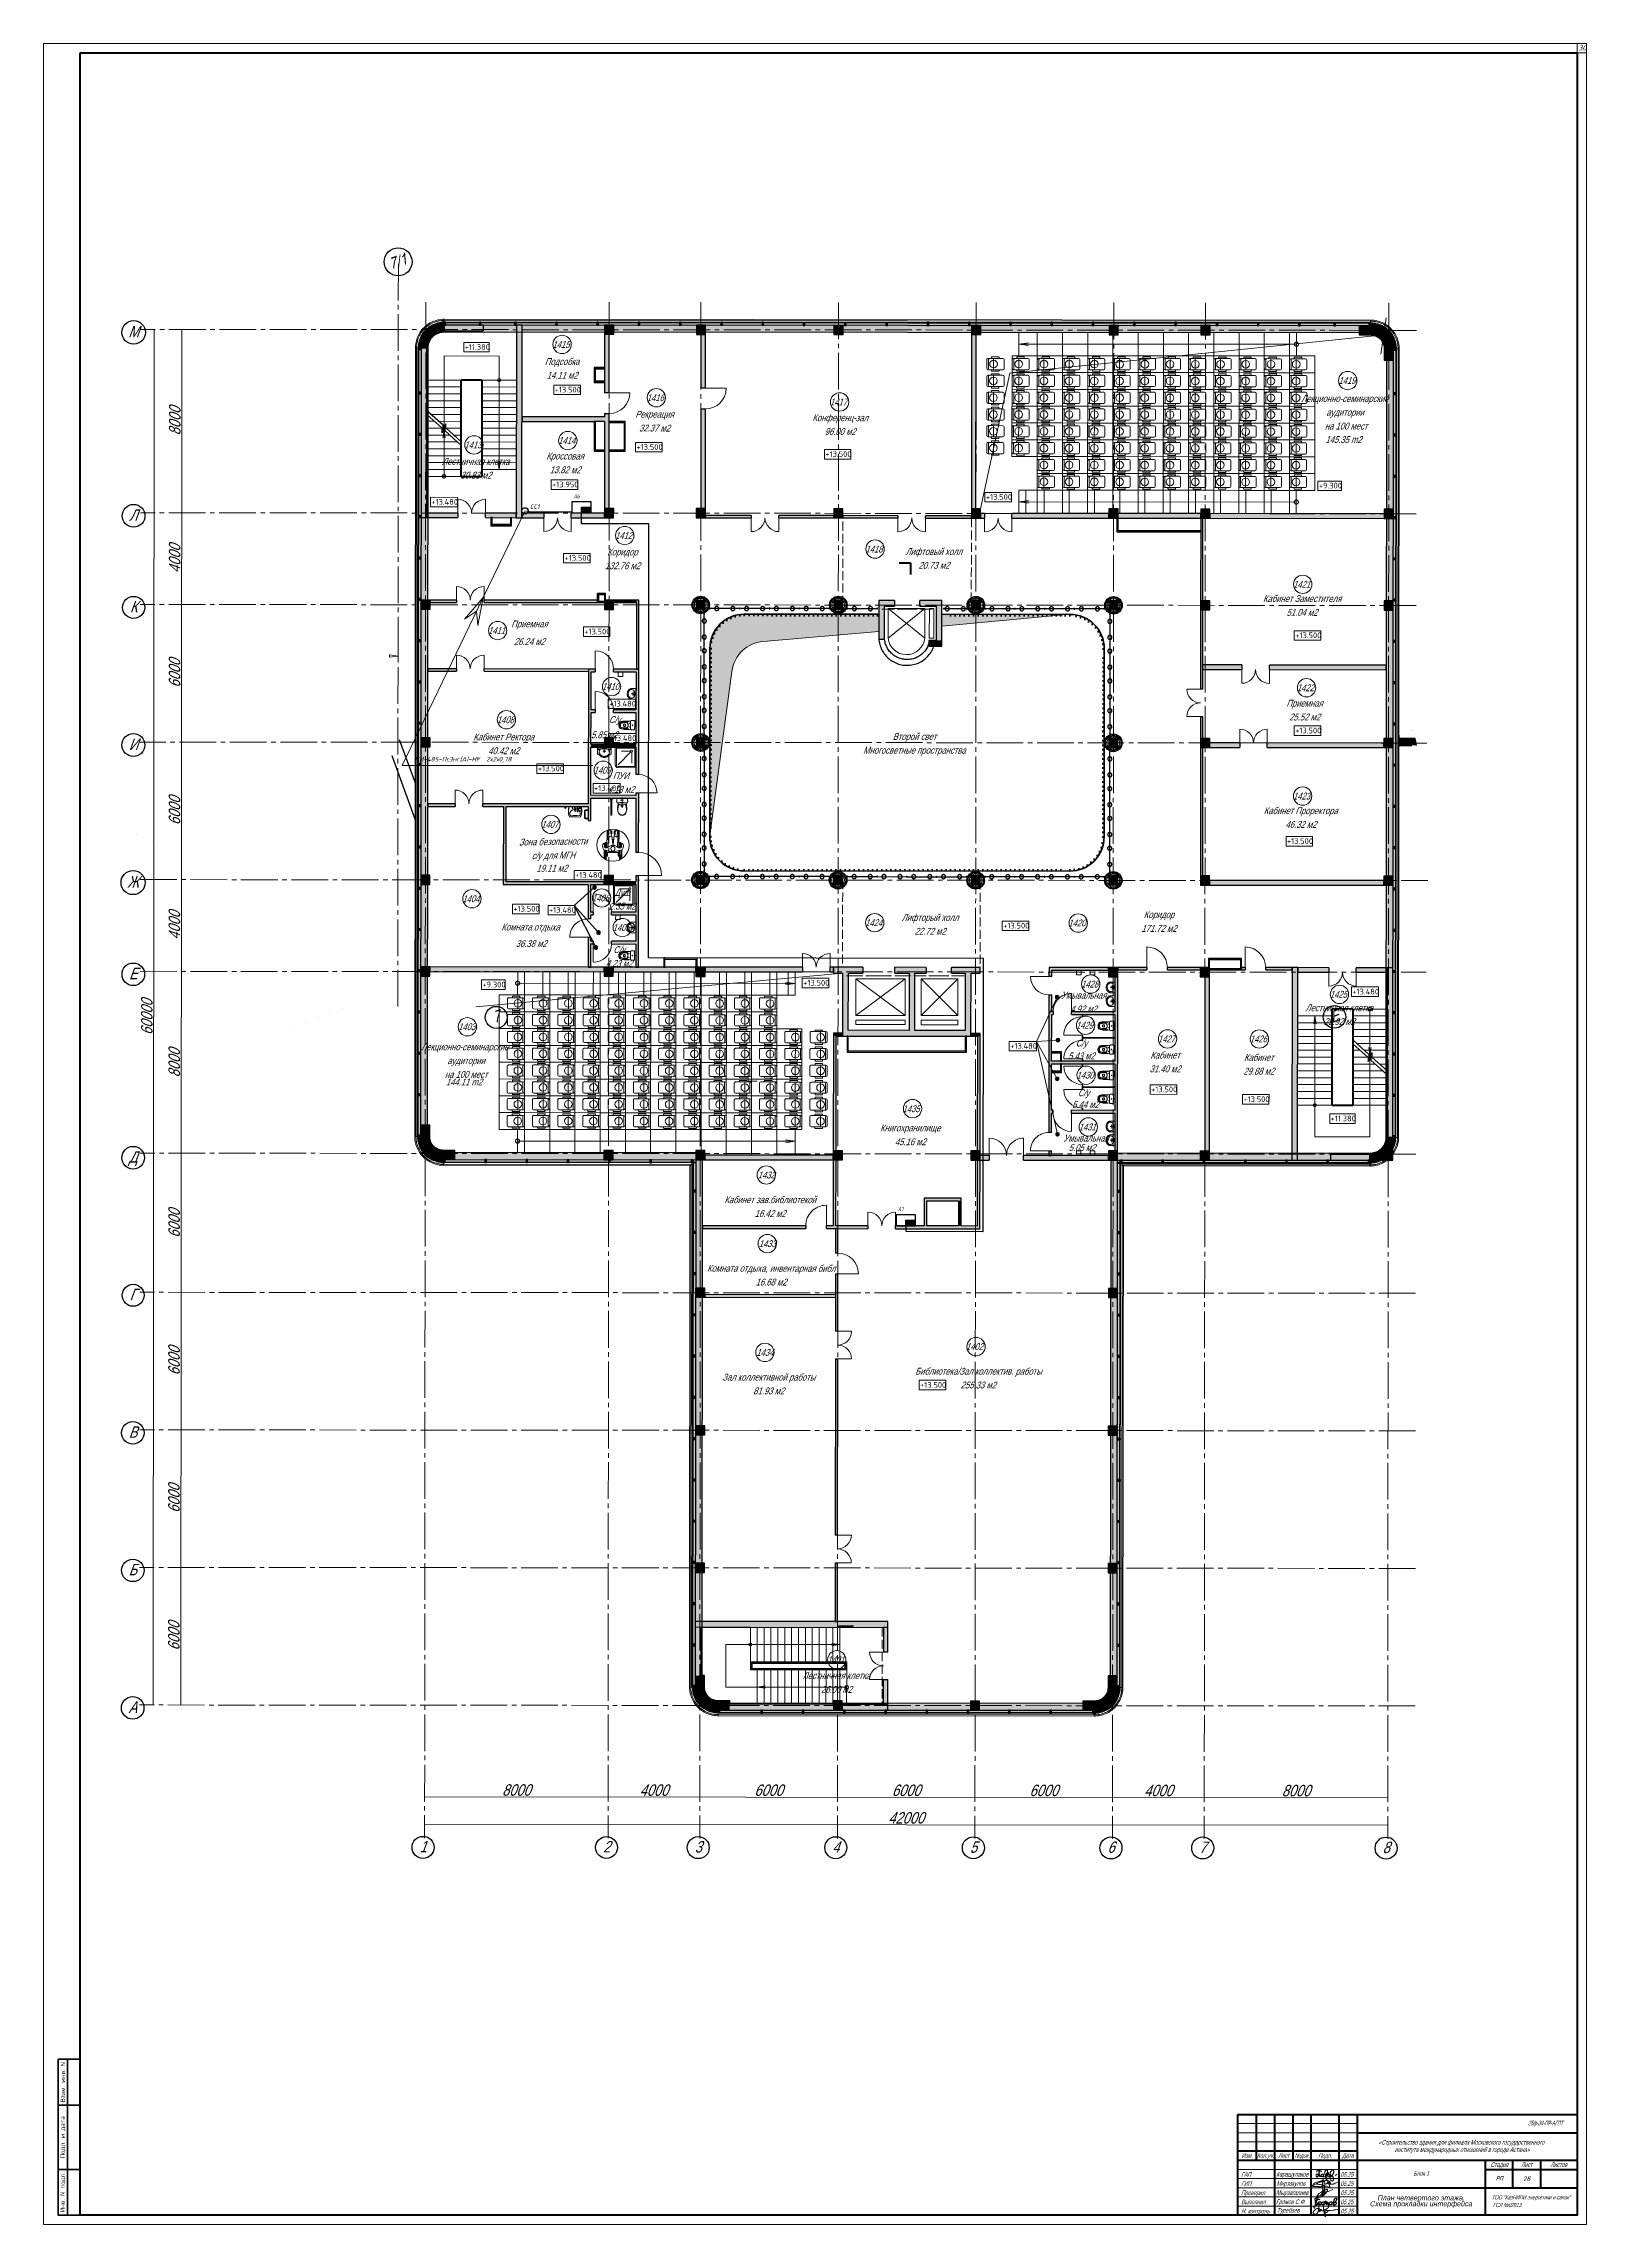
# Model space of a CAD drawing. Header units: millimetres. Extents: x 1949 to 134543, y 1145 to 48705.
# Drawn here: x 100903 to 134543, y 1145 to 48705 of the extents above; entities that cross this region are included whole.
import ezdxf
from ezdxf.enums import TextEntityAlignment as Align

# ---------------------------------------------------------------- set-up
doc = ezdxf.new("R2010")
doc.units = ezdxf.units.MM
for name, pattern in [('DASHED', [7, 5, -2, 0]), ('LTYPE_2', [270, 200, -70]), ('LTYPE_5', [1100, 800, -100, 100, -100]), ('LTYPE_9', [100, 0, -100]), ('штриховая', [0.75, 0.5, -0.25])]:
    doc.linetypes.add(name, pattern=pattern)
for name, color, linetype, lineweight in [('.', 7, 'Continuous', 50), ('4.4.4._Сэндвич', 252, 'Continuous', 53), ('5', 7, 'Continuous', 13), ('Горизонтали--MAJ', 56, 'Continuous', 5), ('Оси', 30, 'LTYPE_5', 9)]:
    doc.layers.add(name, color=color, linetype=linetype, lineweight=lineweight)
for name, color, linetype, lineweight, true_color in [('STANDARD', 18, 'Continuous', 25, 0x000000), ('Горизонтали--LBL', 52, 'Continuous', 5, 0xb3b300), ('Лестница', 18, 'Continuous', 25, 0x000000), ('Общий01', 18, 'Continuous', 13, 0x000000), ('Общий02', 18, 'Continuous', 18, 0x000000), ('Общий03', 18, 'Continuous', 25, 0x000000), ('Перекрытие_ж_бетон', 18, 'Continuous', 50, 0x000000), ('Стена', 18, 'Continuous', 50, 0x000000), ('Стилевая_поверхн.', 18, 'Continuous', 5, 0x000000), ('Текст_1_10', 18, 'Continuous', 25, 0x000000)]:
    doc.layers.add(name, color=color, linetype=linetype, lineweight=lineweight, true_color=true_color)
doc.layers.add('АГПТ', color=7, linetype='Continuous')
doc.styles.add('ARIAL', font='arial.ttf')
doc.styles.add('ARIALUNICODEMS', font='ARIALUNI.ttf')
doc.styles.add('GOST-2.304_Type-B_italic', font='GOST_Common Italic.ttf')
doc.styles.add('ISOCPEUR', font='isocpeur.ttf')
doc.styles.add('Архитектурный', font='isocpeui.ttf')
doc.styles.add('СПДС', font='isocpeur.ttf', dxfattribs={"width": 0.9})

msp = doc.modelspace()

# ---------------------------------------------------------------- texts
at = {"layer": '4.4.4._Сэндвич', "color": 0, "lineweight": 30, "insert": (129543, 1779), "char_height": 110.4, "attachment_point": 1, "style": 'ARIAL'}
msp.add_mtext_dynamic_manual_height_columns('\\pxsm0.7,qc;{\\fArial|b0|i1|c204|p34;План четвертого этажа.\\PСхема прокладки интерфейса}', width=2800, gutter_width=1125, heights=[0], dxfattribs=at)
at = {"layer": 'АГПТ', "color": 1, "linetype": 'штриховая', "lineweight": 15, "insert": (134370, 48670), "char_height": 112.5, "width": 606.26, "attachment_point": 1, "style": 'GOST-2.304_Type-B_italic'}
msp.add_mtext('{\\C0;30}', dxfattribs=at)
at = {"layer": 'АГПТ', "color": 1, "linetype": 'штриховая', "lineweight": 30, "char_height": 100, "width": 2660.54, "attachment_point": 1, "style": 'GOST-2.304_Type-B_italic'}
for s, insert in [('{\\fISOCPEUR|b0|i1|c204|p34;\\C0;СС1}', (111512, 38657)), ('{\\fISOCPEUR|b0|i1|c204|p34;\\C0;КИ-485-ПсЭнг(А)-HF  2х2х0,78}', (109004, 33149))]:
    msp.add_mtext(s, dxfattribs=dict(at, insert=insert))
at = {"layer": 'АГПТ', "linetype": 'DASHED', "char_height": 96, "attachment_point": 1, "style": 'Архитектурный'}
for s, insert in [('{\\W0.7;А6}', (112459, 38881, -1139)), ('{\\W0.7;А7}', (119529, 23336, -1139))]:
    msp.add_mtext_dynamic_manual_height_columns(s, width=2688.67, gutter_width=1, heights=[0], dxfattribs=dict(at, insert=insert))
at = {"layer": 'Общий01', "color": 252, "linetype": 'Continuous', "lineweight": 25, "oblique": 20, "width": 0.8}
for s, height, style, p in [('М', 250, 'ARIALUNICODEMS', (102749, 42300)), ('145.35 m2', 150, 'ARIAL', (128851, 39995)), ('Л', 250, 'ARIALUNICODEMS', (102767, 38300)), ('К', 250, 'ARIALUNICODEMS', (102785, 36300)), ('И', 250, 'ARIALUNICODEMS', (102760, 33300)), ('Ж', 250, 'ARIALUNICODEMS', (102725, 30300)), ('Е', 250, 'ARIALUNICODEMS', (102765, 28300)), ('144.11 m2', 150, 'ARIAL', (109672, 25984)), ('Д', 250, 'ARIALUNICODEMS', (102760, 24300)), ('Г', 250, 'ARIALUNICODEMS', (102777, 21300)), ('В', 250, 'ARIALUNICODEMS', (102758, 18300)), ('Б', 250, 'ARIALUNICODEMS', (102756, 15300)), ('А', 250, 'ARIALUNICODEMS', (102753, 12300)), ('1', 250, 'ARIALUNICODEMS', (109099, 9259)), ('2', 250, 'ARIALUNICODEMS', (113099, 9256)), ('3', 250, 'ARIALUNICODEMS', (115099, 9254)), ('4', 250, 'ARIALUNICODEMS', (118099, 9252)), ('5', 250, 'ARIALUNICODEMS', (121099, 9249)), ('6', 250, 'ARIALUNICODEMS', (124099, 9247)), ('7', 250, 'ARIALUNICODEMS', (126099, 9245)), ('8', 250, 'ARIALUNICODEMS', (130099, 9242))]:
    msp.add_text(s, height=height, rotation=359.9547, dxfattribs=dict(at, style=style)).set_placement(p)
at = {"layer": 'Общий01', "color": 252, "linetype": 'Continuous', "lineweight": 5, "oblique": 20, "width": 0.8}
for s, height, rotation, style, p in [('Подсобка', 150, 359.9547, 'ARIALUNICODEMS', (111831, 41697)), ('14.11 м2', 150, 359.9547, 'ARIALUNICODEMS', (111871, 41397)), ('Лекционно-семинарские ', 150, 359.9547, 'ARIALUNICODEMS', (128325, 40890)), ('8000', 250, 89.9547, 'ARIAL', (103888, 40160)), ('Рекреация', 150, 359.9547, 'ARIALUNICODEMS', (113803, 40546)), ('Конференц-зал', 150, 359.9547, 'ARIALUNICODEMS', (117666, 40472)), ('на 100 мест', 150, 359.9547, 'ARIALUNICODEMS', (128840, 40289)), ('аудитории ', 150, 359.9547, 'ARIALUNICODEMS', (128871, 40589)), ('32.37 м2', 150, 359.9547, 'ARIALUNICODEMS', (113885, 40246)), ('96.00 м2', 150, 359.9547, 'ARIALUNICODEMS', (117934, 40171)), ('Лестничная клетка', 150, 359.9547, 'ARIALUNICODEMS', (109592, 39519)), ('Кроссовая', 150, 359.9547, 'ARIALUNICODEMS', (111864, 39635)), ('13.82 м2', 150, 359.9547, 'ARIALUNICODEMS', (111936, 39335)), ('30.83 м2', 150, 359.9547, 'ARIALUNICODEMS', (109993, 39219)), ('4000', 250, 89.9547, 'ARIAL', (103885, 37160)), ('Коридор', 150, 359.9547, 'ARIALUNICODEMS', (113192, 37543)), ('Лифтовый холл', 150, 359.9547, 'ARIALUNICODEMS', (119697, 37552)), ('132.76 м2', 150, 359.9547, 'ARIALUNICODEMS', (113140, 37243)), ('20.73 м2', 150, 359.9547, 'ARIALUNICODEMS', (119978, 37252)), ('Кабинет Заместителя', 150, 359.9547, 'ARIALUNICODEMS', (127491, 36527)), ('51.04 м2', 150, 359.9547, 'ARIALUNICODEMS', (128004, 36226)), ('Приемная', 150, 359.9547, 'ARIALUNICODEMS', (111098, 35974)), ('26.24 м2', 150, 359.9547, 'ARIALUNICODEMS', (111157, 35589)), ('6000', 250, 89.9547, 'ARIAL', (103883, 34660)), ('Приемная', 150, 359.9547, 'ARIALUNICODEMS', (128002, 34244)), ('С/у', 150, 359.9547, 'ARIALUNICODEMS', (113229, 33888)), ('25.52 м2', 150, 359.9547, 'ARIALUNICODEMS', (128061, 33944)), ('Кабинет Ректора', 150, 359.9547, 'ARIALUNICODEMS', (110271, 33509)), ('40.42 м2', 150, 359.9547, 'ARIALUNICODEMS', (110597, 33209)), ('5.85 м2', 150, 359.9547, 'ARIALUNICODEMS', (112839, 33557)), ('Многосветные пространства', 150, 359.9547, 'ARIALUNICODEMS', (118773, 33220)), ('Второй свет', 150, 359.9547, 'ARIALUNICODEMS', (119417, 33520)), ('4.13 м2', 150, 359.9547, 'ARIALUNICODEMS', (113200, 32364)), ('ПУИ', 150, 359.9547, 'ARIALUNICODEMS', (113316, 32664)), ('6000', 250, 89.9547, 'ARIAL', (103881, 31660)), ('Кабинет Проректора', 150, 359.9547, 'ARIALUNICODEMS', (127508, 31902)), ('46.32 м2', 150, 359.9547, 'ARIALUNICODEMS', (127980, 31601)), ('Зона безопасности ', 150, 0.9206, 'ARIALUNICODEMS', (111267, 31215)), ('с/у для МГН ', 150, 0.9206, 'ARIALUNICODEMS', (111546, 30919)), ('19.11 м2', 150, 359.9547, 'ARIALUNICODEMS', (111648, 30646)), ('2.35 м2', 150, 359.9547, 'ARIALUNICODEMS', (113228, 29819)), ('Душ', 150, 359.9547, 'ARIALUNICODEMS', (113354, 30119)), ('4000', 250, 89.9547, 'ARIAL', (103879, 29160)), ('Комната отдыха', 150, 359.9547, 'ARIALUNICODEMS', (110883, 29364)), ('Лифторый холл', 150, 359.9547, 'ARIALUNICODEMS', (119613, 29572)), ('Коридор', 150, 359.9547, 'ARIALUNICODEMS', (124891, 29634)), ('36.38 м2', 150, 359.9547, 'ARIALUNICODEMS', (111198, 29004)), ('С/у', 150, 359.9547, 'ARIALUNICODEMS', (113326, 28871)), ('22.72 м2', 150, 359.9547, 'ARIALUNICODEMS', (119896, 29271)), ('171.72 м2', 150, 359.9547, 'ARIALUNICODEMS', (124839, 29334)), ('4.23 м2', 150, 359.9547, 'ARIALUNICODEMS', (113160, 28571)), ('60000', 250, 89.9547, 'ARIAL', (103277, 27083)), ('Умывальная', 150, 359.9547, 'ARIALUNICODEMS', (123087, 27877)), ('4.92 м2', 150, 359.9547, 'ARIALUNICODEMS', (123286, 27577)), ('Лестничная клетка', 150, 359.9547, 'ARIALUNICODEMS', (128418, 27603)), ('29.92 м2', 150, 359.9547, 'ARIALUNICODEMS', (128819, 27303)), ('8000', 250, 89.9547, 'ARIAL', (103876, 26160)), ('Лекционно-семинарские ', 150, 359.9547, 'ARIALUNICODEMS', (109136, 26750)), ('5.43 м2', 150, 359.9547, 'ARIALUNICODEMS', (123239, 26554)), ('С/у', 150, 359.9547, 'ARIALUNICODEMS', (123409, 26834)), ('Кабинет', 150, 359.9547, 'ARIALUNICODEMS', (125036, 26571)), ('Кабинет', 150, 359.9547, 'ARIALUNICODEMS', (127079, 26520)), ('на 100 мест', 150, 359.9547, 'ARIALUNICODEMS', (109652, 26149)), ('аудитории', 150, 359.9547, 'ARIALUNICODEMS', (109705, 26449)), ('31.40 м2', 150, 359.9547, 'ARIALUNICODEMS', (125019, 26271)), ('29.88 м2', 150, 359.9547, 'ARIALUNICODEMS', (127063, 26220)), ('С/у', 150, 359.9547, 'ARIALUNICODEMS', (123456, 25750)), ('5.44 м2', 150, 359.9547, 'ARIALUNICODEMS', (123330, 25494)), ('Книгохранилище', 150, 359.9547, 'ARIALUNICODEMS', (119141, 24982)), ('45.16 м2', 150, 359.9547, 'ARIALUNICODEMS', (119464, 24681)), ('Умывальная', 150, 359.9547, 'ARIALUNICODEMS', (123138, 24760)), ('5.05 м2', 150, 359.9547, 'ARIALUNICODEMS', (123255, 24553)), ('6000', 250, 89.9547, 'ARIAL', (103874, 22660)), ('Кабинет зав.библиотекой', 150, 359.9547, 'ARIALUNICODEMS', (115747, 23418)), ('16.42 м2', 150, 359.9547, 'ARIALUNICODEMS', (116407, 23117)), ('Комната отдыха, инвентарная библ', 150, 359.9547, 'ARIALUNICODEMS', (115369, 21921)), ('16.68 м2', 150, 359.9547, 'ARIALUNICODEMS', (116428, 21621)), ('6000', 250, 89.9547, 'ARIAL', (103871, 19660)), ('Зал коллективной работы', 150, 359.9547, 'ARIALUNICODEMS', (115702, 19548)), ('Библиотека/Зал коллектив. работы', 150, 359.9547, 'ARIALUNICODEMS', (119905, 19676)), ('255.33 м2', 150, 359.9547, 'ARIALUNICODEMS', (120899, 19376)), ('81.93 м2', 150, 359.9547, 'ARIALUNICODEMS', (116376, 19247)), ('6000', 250, 89.9547, 'ARIAL', (103869, 16660)), ('6000', 250, 89.9547, 'ARIAL', (103867, 13660)), ('Лестничная клетка', 150, 359.9547, 'ARIALUNICODEMS', (117454, 13038)), ('26.00 м2', 150, 359.9547, 'ARIALUNICODEMS', (117854, 12738)), ('8000', 250, 359.9547, 'ARIAL', (110899, 10494)), ('4000', 250, 359.9547, 'ARIAL', (113899, 10491)), ('6000', 250, 359.9547, 'ARIAL', (116399, 10489)), ('6000', 250, 359.9547, 'ARIAL', (119399, 10487)), ('6000', 250, 359.9547, 'ARIAL', (122399, 10485)), ('4000', 250, 359.9547, 'ARIAL', (124899, 10483)), ('8000', 250, 359.9547, 'ARIAL', (127899, 10480)), ('42000', 250, 359.9547, 'ARIAL', (119321, 9887))]:
    msp.add_text(s, height=height, rotation=rotation, dxfattribs=dict(at, style=style)).set_placement(p)
at = {"layer": 'Общий02', "color": 252, "linetype": 'Continuous', "lineweight": 25, "style": 'ARIALUNICODEMS', "oblique": 20, "width": 0.8}
msp.add_text('7', height=250, rotation=19.9547, dxfattribs=at).set_placement((110736, 27340))
at = {"layer": 'Общий03', "color": 252, "linetype": 'Continuous', "lineweight": 25, "style": 'ARIALUNICODEMS', "oblique": 20, "width": 0.8}
msp.add_text('Е', height=250, rotation=19.9547, dxfattribs=at).set_placement((129002, 27344))
at = {"layer": 'Оси', "color": 252, "linetype": 'Continuous', "lineweight": 5, "style": 'ISOCPEUR'}
for s, p in [('+11.380', (110086, 42026)), ('+13.500', (112048, 41097)), ('+13.500', (113832, 39845)), ('+13.500', (117950, 39691)), ('+13.950', (111990, 39029)), ('+9.300', (128710, 39004)), ('+13.480', (109357, 38648)), ('+13.500', (121449, 38755)), ('+13.500', (112264, 37426)), ('+13.500', (112693, 35821)), ('+13.500', (128196, 35739)), ('+13.480', (113237, 34248)), ('+13.500', (128194, 33663)), ('+13.480', (113244, 33496)), ('+13.500', (111681, 32836)), ('+13.480', (112904, 32406)), ('+13.500', (128014, 31251)), ('+13.480', (112492, 30512)), ('+13.500', (111148, 29776)), ('+13.480', (111925, 29748)), ('+13.500', (121828, 29407)), ('+9.300', (110472, 28122)), ('+13.500', (117467, 28160)), ('+13.480', (129441, 27968)), ('+13.480', (121981, 26784)), ('+13.500', (125053, 25837)), ('+13.500', (127065, 25622)), ('+11.380', (128968, 25201)), ('+13.500', (120015, 19390))]:
    msp.add_text(s, height=125, rotation=359.9547, dxfattribs=at).set_placement(p)
at = {"layer": 'Текст_1_10', "color": 252, "linetype": 'Continuous', "lineweight": 5, "style": 'ARIALUNICODEMS', "oblique": 20, "width": 0.8}
for s, p in [('1415', (111995, 42069)), ('1419', (129135, 41284)), ('1416', (114051, 40908)), ('1417', (118047, 40815)), ('1413', (110074, 39878)), ('1414', (112120, 39974)), ('1412', (113362, 37902)), ('1418', (118821, 37607)), ('1421', (128146, 36838)), ('1411', (110591, 35830)), ('1410', (113074, 34608)), ('1422', (128228, 34582)), ('1408', (110783, 33884)), ('1409', (112892, 32783)), ('1423', (128143, 32220)), ('1407', (111752, 31603)), ('1404', (110031, 29981)), ('1406', (112857, 29997)), ('1405', (113308, 29353)), ('1424', (118813, 29459)), ('1420', (123245, 29453)), ('1428', (123523, 28120)), ('1425', (128947, 27896)), ('1403', (109940, 27190)), ('1429', (123410, 27222)), ('1427', (125197, 26924)), ('1426', (127202, 26923)), ('1430', (123423, 26133)), ('1435', (119629, 25401)), ('1431', (123470, 25004)), ('1432', (116473, 23956)), ('1433', (116494, 22459)), ('1434', (116442, 20086)), ('1402', (121012, 20214)), ('1401', (117986, 13384))]:
    msp.add_text(s, height=150, rotation=359.9547, dxfattribs=at).set_placement(p)

# ---------------------------------------------------------------- blocks, each defined once
blk = doc.blocks.new('подпись Громов')
at = {"color": 0, "lineweight": 30, "ltscale": 1000}
for p, q in [((1.9, 3.8), (1.8, 3.6)), ((1.8, 3.6), (1.8, 3.5)), ((1.8, 3.5), (1.8, 3.3)), ((1.8, 3.3), (1.9, 3.2)), ((2.1, 1), (1.8, 0.7)), ((2, 4), (1.9, 3.8)), ((1.9, 3.2), (1.9, 3.2)), ((1.9, 3.2), (2, 3.2)), ((2.5, 4.1), (2, 4)), ((2.2, 2.5), (2.1, 2.2)), ((2.1, 2.2), (2.1, 1.8)), ((2.1, 1.8), (2.2, 1.7)), ((2.3, 1.4), (2.1, 1)), ((2.6, 2.9), (2.2, 2.5)), ((2.2, 1.7), (2.2, 1.5)), ((2.2, 1.5), (2.5, 1.2)), ((2.4, 1.7), (2.3, 1.4)), ((2.6, 2.2), (2.4, 1.7)), ((2.8, 4.3), (2.5, 4.1)), ((2.5, 1.2), (2.7, 1.1)), ((2.5, -0.1), (2.7, 0.3)), ((2.9, 3.2), (2.6, 2.9)), ((2.7, 2.6), (2.6, 2.2)), ((2.8, 2.9), (2.7, 2.6)), ((2.7, 1.1), (2.9, 1)), ((2.7, 0.3), (3, 0.8)), ((3.3, 4.5), (2.8, 4.3)), ((2.9, 3.5), (2.8, 3.2)), ((2.8, 3.2), (2.8, 2.9)), ((3, 3.9), (2.9, 3.7)), ((2.9, 3.7), (2.9, 3.5)), ((3.2, 3.4), (2.9, 3.2)), ((2.9, 1), (3.2, 1)), ((3.1, 4.2), (3, 4)), ((3, 4), (3, 3.9)), ((3, 0.8), (3.3, 1.2)), ((3.2, 4.3), (3.1, 4.2)), ((3.3, 4.5), (3.2, 4.3)), ((3.7, 3.5), (3.2, 3.4)), ((3.2, 1), (3.4, 1)), ((3.6, 4.6), (3.3, 4.5)), ((3.3, 1.2), (3.5, 1.7)), ((3.4, 1), (3.6, 1.1)), ((3.5, 1.7), (3.6, 1.9)), ((3.9, 4.7), (3.6, 4.6)), ((3.6, 1.9), (3.9, 2.1)), ((3.6, 1.1), (3.9, 1.3)), ((4, 3.6), (3.7, 3.5)), ((3.8, 0.8), (3.7, 0.9)), ((4, 0.8), (3.8, 0.8)), ((4.3, 4.7), (3.9, 4.7)), ((3.9, 2.1), (4.2, 2.2)), ((3.9, 1.3), (4.1, 1.4)), ((4.3, 3.6), (4, 3.6)), ((4.2, 0.7), (4, 0.8)), ((4.1, 1.4), (4.3, 1.5)), ((4.2, 2.2), (4.4, 2.3)), ((4.3, 0.7), (4.2, 0.7)), ((4.5, 4.7), (4.3, 4.7)), ((4.6, 3.4), (4.3, 3.6)), ((4.6, 0.7), (4.3, 0.7)), ((4.4, 2.3), (4.7, 2.3)), ((4.9, 4.8), (4.5, 4.7)), ((4.8, 0.7), (4.6, 0.7)), ((4.7, 2.3), (4.9, 2.3)), ((5, 0.9), (4.8, 0.7)), ((4.9, 2.3), (5, 2.2)), ((5, 2.2), (5.1, 2.1)), ((5.1, 1.1), (5, 0.9)), ((5.1, 2.1), (5.2, 1.9)), ((5.2, 1.3), (5.1, 1.1)), ((5.2, 1.9), (5.2, 1.8)), ((5.2, 1.8), (5.3, 1.7)), ((5.3, 1.5), (5.2, 1.3)), ((5.3, 1.7), (5.3, 1.5)), ((5.5, 1.2), (5.6, 1.5)), ((5.6, 0.9), (5.5, 1.2)), ((5.6, 1.5), (5.8, 1.8)), ((5.8, 0.7), (5.6, 0.9)), ((5.8, 1.8), (5.9, 2)), ((6, 0.7), (5.8, 0.7)), ((6, 2), (6.3, 2.3)), ((6.4, 0.8), (6, 0.7)), ((6.3, 2.3), (6.6, 2.3)), ((6.7, 0.9), (6.4, 0.8)), ((6.6, 2.3), (6.9, 2.3)), ((6.9, 1), (6.7, 0.9)), ((6.9, 2.3), (7.1, 2.1)), ((7.1, 1.3), (6.9, 1)), ((7.1, 2.1), (7.2, 1.9)), ((7.2, 1.6), (7.1, 1.3)), ((7.1, 0.9), (7.4, 1.2)), ((7.2, 1.9), (7.2, 1.6)), ((7.4, 1.2), (7.5, 1.5)), ((7.5, 1.5), (7.6, 1.8)), ((7.6, 1.8), (7.8, 2)), ((7.8, 2), (8, 2.2)), ((8, 2.2), (8.1, 0.7)), ((8.1, 0.7), (8.4, 1.2)), ((8.4, 1.2), (8.6, 1.5)), ((8.6, 1.5), (8.7, 1.9)), ((8.7, 1.9), (8.9, 2.1)), ((8.9, 2.1), (9, 0.3)), ((9.7, 1.3), (9.8, 1.5)), ((9.7, 1), (9.7, 1.3)), ((9.9, 0.8), (9.7, 1)), ((9.8, 1.5), (9.9, 1.9)), ((9.9, 1.9), (10.1, 2.1)), ((9.9, 0.6), (9.9, 0.8)), ((10, 0.6), (9.9, 0.6)), ((10.1, 0.6), (10, 0.6)), ((10.1, 2.1), (10.3, 2.3)), ((10.3, 0.6), (10.1, 0.6)), ((10.3, 2.3), (10.5, 2.3)), ((10.4, 0.6), (10.3, 0.6)), ((10.6, 0.7), (10.4, 0.6)), ((10.5, 2.3), (10.9, 2.2)), ((10.8, 0.8), (10.6, 0.7)), ((10.9, 1), (10.8, 0.8)), ((10.9, 2.2), (11, 2)), ((11, 1.2), (10.9, 1)), ((11, 2), (11, 1.7)), ((11, 1.7), (11, 1.4)), ((11, 1.4), (11, 1.2)), ((11.8, 1.1), (11.7, 1)), ((11.7, 1), (11.7, 0.9)), ((11.7, 0.9), (11.8, 0.7)), ((11.9, 1.3), (11.8, 1.1)), ((11.8, 0.7), (11.9, 0.7)), ((11.9, 1.9), (12, 2.1)), ((11.9, 1.6), (11.9, 1.9)), ((12, 1.4), (11.9, 1.3)), ((11.9, 0.7), (12.1, 0.6)), ((12, 2.5), (12.1, 2.7)), ((12, 2.1), (12, 2.5)), ((12.3, 1.7), (12, 1.4)), ((12.1, 2.7), (12.2, 3)), ((12.1, 0.6), (12.2, 0.6)), ((12.2, 3), (12.3, 3.4)), ((12.2, 0.6), (12.3, 0.6)), ((12.3, 3.4), (12.6, 3.9)), ((12.5, 1.9), (12.3, 1.7)), ((12.3, 0.6), (12.4, 0.6)), ((12.4, 0.6), (12.5, 0.7)), ((12.8, 2.2), (12.5, 1.9)), ((12.5, 0.7), (12.7, 0.7)), ((12.6, 3.9), (12.8, 4.1)), ((12.8, 2.1), (12.7, 2.1)), ((12.7, 0.7), (12.8, 0.7)), ((12.8, 4.1), (12.9, 4.2)), ((12.9, 2.4), (12.8, 2.2)), ((12.9, 2.1), (12.8, 2.1)), ((12.8, 0.7), (12.9, 0.8)), ((12.9, 4.2), (13.1, 4.3)), ((13.1, 2.5), (12.9, 2.4)), ((13, 2), (12.9, 2.1)), ((12.9, 0.8), (13, 0.8)), ((13.1, 2), (13, 2)), ((13, 0.8), (13.2, 1)), ((13.1, 4.3), (13.2, 4.4)), ((13.2, 2.7), (13.1, 2.5)), ((13.2, 1.9), (13.1, 2)), ((13.3, 3), (13.2, 2.7)), ((13.3, 1.8), (13.2, 1.9)), ((13.2, 1), (13.3, 1)), ((13.3, 4.3), (13.5, 4.3)), ((13.4, 3.3), (13.3, 3)), ((13.4, 1.7), (13.3, 1.8)), ((13.3, 1.2), (13.4, 1.3)), ((13.3, 1.1), (13.3, 1.2)), ((13.3, 1), (13.3, 1.1)), ((13.5, 3.4), (13.4, 3.3)), ((13.4, 1.6), (13.4, 1.7)), ((13.4, 1.5), (13.4, 1.6)), ((13.4, 1.4), (13.4, 1.5)), ((13.4, 1.3), (13.4, 1.4)), ((13.5, 4.3), (13.5, 4.2)), ((13.5, 4.2), (13.6, 4.1)), ((13.6, 3.7), (13.5, 3.6)), ((13.5, 3.6), (13.5, 3.4)), ((13.6, 4.1), (13.6, 4)), ((13.6, 4), (13.6, 3.9)), ((13.6, 3.9), (13.6, 3.7))]:
    blk.add_line(p, q, dxfattribs=at)
blk = doc.blocks.new('*U221')
at = {"lineweight": 0}
blk.add_lwpolyline([(-836, -5), (5, -5), (5, 1184), (-836, 1184)], close=True, dxfattribs=at)
at = {"color": 0, "linetype": 'Continuous', "lineweight": 50}
blk.add_lwpolyline([(-816, 1179), (0, 1179), (0, 0), (-816, 0)], close=True, dxfattribs=at)
at = {"lineweight": 35}
for points in [[(-816, 85), (-828, 85), (-828, 0), (-816, 0)], [(-823, 0), (-823, 85)], [(-816, 60), (-828, 60)], [(-816, 25), (-828, 25)]]:
    blk.add_lwpolyline(points, dxfattribs=at)
at = {"lineweight": 0}
blk.add_lwpolyline([(0, -5), (5, -5), (5, 0)], dxfattribs=at)
at = {"layer": 'STANDARD', "color": 0, "linetype": 'Continuous', "lineweight": 50}
for p, q in [((-185, 55), (0, 55)), ((-185, 0), (-185, 55)), ((-175, 55), (-175, 30)), ((-165, 55), (-165, 0)), ((-155, 55), (-155, 30)), ((-145, 0), (-145, 55)), ((-130, 55), (-130, 0)), ((-120, 55), (-120, 0)), ((-120, 45), (0, 45)), ((-120, 35), (-185, 35)), ((-185, 30), (0, 30)), ((-50, 0), (-50, 30)), ((-50, 25), (0, 25)), ((-35, 15), (-35, 30)), ((-20, 30), (-20, 15)), ((-120, 15), (0, 15))]:
    blk.add_line(p, q, dxfattribs=at)
at = {"layer": 'STANDARD', "color": 0, "linetype": 'Continuous', "lineweight": 13}
for p, q in [((-185, 50), (-120, 50)), ((-185, 45), (-120, 45)), ((-185, 40), (-120, 40)), ((-185, 25), (-120, 25)), ((-185, 20), (-120, 20)), ((-185, 15), (-120, 15)), ((-50, 15), (0, 15)), ((-50, 0), (-50, 15)), ((0, 15), (0, 0)), ((-185, 10), (-120, 10)), ((-185, 5), (-120, 5)), ((0, 0), (-185, 0))]:
    blk.add_line(p, q, dxfattribs=at)
at = {"layer": 'STANDARD', "color": 5, "linetype": 'Continuous', "lineweight": 18}
for p, q in [((-142, 24.1), (-141.9, 24.2)), ((-142, 24), (-142, 24.1)), ((-142, 23.9), (-142, 24)), ((-142, 24), (-142, 24)), ((-142, 24), (-142, 24)), ((-142, 23.8), (-142, 23.9)), ((-142, 23.9), (-142, 23.8)), ((-142, 23.8), (-142, 23.9)), ((-142, 23.8), (-142, 23.8)), ((-141.9, 24.3), (-141.8, 24.4)), ((-141.9, 24.2), (-141.9, 24.3)), ((-141.9, 24.2), (-141.9, 24.2)), ((-141.8, 24.4), (-141.8, 24.5)), ((-141.8, 24.5), (-141.7, 24.5)), ((-141.8, 24.4), (-141.8, 24.4)), ((-141.7, 24.5), (-141.6, 24.6)), ((-141.6, 24.6), (-141.6, 24.6)), ((-141.6, 24.6), (-141.6, 24.6)), ((-141.6, 24.6), (-141.5, 24.6)), ((-141.5, 24.6), (-141.5, 24.6)), ((-141.5, 24.6), (-141.5, 24.6)), ((-141.5, 24.6), (-141.4, 24.6)), ((-141.4, 24.6), (-141.5, 24.6)), ((-141.5, 24.6), (-141.4, 24.6)), ((-141.4, 24.6), (-141.4, 24.6)), ((-141.3, 24.6), (-141.4, 24.6)), ((-141.2, 24.6), (-141.3, 24.6)), ((-141.2, 24.6), (-141.1, 24.6)), ((-141.1, 24.6), (-141.2, 24.6)), ((-141.2, 24.6), (-141, 24.5)), ((-141, 24.5), (-140.9, 24.3)), ((-140.9, 24.3), (-140.9, 24.2)), ((-140.9, 24.2), (-140.8, 23.9)), ((-140.8, 23.9), (-140.8, 23.7)), ((-140.7, 24.2), (-140.6, 24.3)), ((-140.7, 24), (-140.7, 24.2)), ((-140.7, 23.9), (-140.7, 24)), ((-140.7, 23.8), (-140.7, 23.9)), ((-140.7, 23.7), (-140.7, 23.8)), ((-140.6, 24.5), (-140.5, 24.6)), ((-140.6, 24.3), (-140.6, 24.5)), ((-140.6, 24.5), (-140.6, 24.4)), ((-140.6, 24.4), (-140.6, 24.5)), ((-140.5, 24.6), (-140.5, 24.7)), ((-140.5, 24.7), (-140.5, 24.6)), ((-140.5, 24.6), (-140.5, 24.6)), ((-140.5, 24.6), (-140.5, 24.6)), ((-140.5, 24.6), (-140.4, 24.5)), ((-140.4, 24.5), (-140.5, 24.5)), ((-140.5, 24.5), (-140.5, 24.4)), ((-140.5, 24.4), (-140.5, 24.3)), ((-140.5, 24.3), (-140.5, 24.2)), ((-140.5, 24.2), (-140.5, 24)), ((-140.5, 24), (-140.5, 23.9)), ((-140.5, 23.9), (-140.5, 23.7)), ((-140.5, 23.7), (-140.5, 23.8)), ((-140.5, 23.8), (-140.5, 23.8)), ((-140.5, 23.8), (-140.4, 23.8)), ((-140.4, 23.9), (-140.4, 24)), ((-140.4, 24), (-140.4, 24)), ((-140.4, 24), (-140.3, 24)), ((-140.4, 23.8), (-140.4, 23.9)), ((-140.3, 24), (-140.3, 24.1)), ((-140.3, 24.1), (-140.2, 24.1)), ((-140.2, 24.1), (-140.2, 24.2)), ((-140.2, 24.2), (-140.2, 24.1)), ((-140.2, 24.1), (-140.2, 24.2)), ((-140.2, 24.2), (-140.1, 24.2)), ((-140.2, 24.1), (-140.2, 24.1)), ((-140.1, 24.2), (-140.1, 24.2)), ((-140.1, 24.2), (-140, 24.2)), ((-140, 24.2), (-140.1, 24.2)), ((-140.1, 24.2), (-140.1, 24.2)), ((-140.1, 24.2), (-140, 24.2)), ((-140, 24.2), (-140, 24.2)), ((-140, 24.2), (-139.9, 24.2)), ((-139.9, 24.2), (-140, 24.2)), ((-140, 24.2), (-139.9, 24.2)), ((-139.9, 24.2), (-139.8, 24.2)), ((-139.8, 24.2), (-139.8, 24.2)), ((-139.8, 24.2), (-139.8, 24.2)), ((-139.8, 24.2), (-139.8, 24.2)), ((-139.8, 24.2), (-139.7, 24.2)), ((-139.7, 24.2), (-139.6, 24.1)), ((-139.6, 24.1), (-139.6, 24.1)), ((-139.6, 24.1), (-139.6, 24.1)), ((-139.6, 24.1), (-139.6, 24.1)), ((-139.6, 24.1), (-139.6, 24)), ((-139.6, 24), (-139.5, 24)), ((-139.5, 24), (-139.5, 24)), ((-139.5, 24), (-139.5, 23.9)), ((-139.5, 23.9), (-139.5, 23.9)), ((-139.5, 23.9), (-139.5, 23.8)), ((-139.5, 23.8), (-139.5, 23.8)), ((-139.5, 23.8), (-139.5, 23.7)), ((-137.4, 23.9), (-137.5, 23.8)), ((-137.5, 23.8), (-137.5, 23.7)), ((-137.3, 24.1), (-137.4, 24.1)), ((-137.4, 24.1), (-137.4, 23.9)), ((-137.4, 23.9), (-137.4, 23.9)), ((-137.2, 24.4), (-137.3, 24.3)), ((-137.3, 24.3), (-137.2, 24.3)), ((-137.2, 24.3), (-137.3, 24.2)), ((-137.3, 24.2), (-137.3, 24.1)), ((-137.3, 24.1), (-137.3, 24.1)), ((-137.1, 24.5), (-137.2, 24.4)), ((-137, 24.5), (-137.1, 24.5)), ((-136.9, 24.6), (-137, 24.5)), ((-137, 24.5), (-137, 24.5)), ((-136.8, 24.6), (-136.9, 24.6)), ((-136.7, 24.7), (-136.8, 24.6)), ((-136.8, 24.6), (-136.8, 24.6)), ((-136.6, 24.7), (-136.7, 24.7)), ((-136.7, 24.7), (-136.7, 24.7)), ((-136.7, 24.7), (-136.7, 24.7)), ((-136.5, 24.7), (-136.6, 24.7)), ((-136.4, 24.7), (-136.5, 24.7)), ((-136.5, 24.7), (-136.4, 24.6)), ((-136.4, 24.7), (-136.5, 24.7)), ((-136.5, 24.7), (-136.5, 24.7)), ((-136.5, 24.7), (-136.5, 24.7)), ((-136.4, 24.6), (-136.4, 24.7)), ((-136.4, 24.6), (-136.4, 24.7)), ((-136.3, 24.6), (-136.4, 24.6)), ((-136.4, 24.6), (-136.4, 24.6)), ((-136.4, 24.6), (-136.4, 24.6)), ((-136.3, 24.5), (-136.3, 24.6)), ((-136.3, 24.6), (-136.3, 24.5)), ((-136.3, 24.5), (-136.3, 24.6)), ((-136.2, 24.5), (-136.3, 24.5)), ((-136.3, 24.5), (-136.3, 24.5)), ((-136.3, 24.5), (-136.3, 24.5)), ((-136.2, 24.4), (-136.2, 24.5)), ((-136.2, 24.3), (-136.2, 24.4)), ((-136.2, 24.4), (-136.2, 24.4)), ((-136.2, 24.4), (-136.2, 24.4)), ((-136.1, 24.2), (-136.2, 24.3)), ((-136.2, 24.3), (-136.1, 24.2)), ((-136.1, 24.2), (-136.2, 24.3)), ((-136.2, 24.3), (-136.2, 24.3)), ((-136.1, 24.1), (-136.1, 24.2)), ((-136.1, 24), (-136.1, 24.1)), ((-136.1, 24.1), (-136.1, 24.1)), ((-136.1, 24.1), (-136.1, 24.1)), ((-136.1, 23.9), (-136.1, 24)), ((-136.1, 24), (-136.1, 24)), ((-136.1, 23.7), (-136.1, 23.9)), ((-136.1, 23.9), (-136.1, 23.9)), ((-134.3, 23.9), (-134.4, 23.8)), ((-134.2, 24), (-134.3, 23.9)), ((-134, 24.2), (-134.2, 24.1)), ((-134.2, 24.1), (-134.2, 24)), ((-133.9, 24.3), (-134, 24.2)), ((-133.8, 24.4), (-133.9, 24.3)), ((-133.7, 24.5), (-133.8, 24.4)), ((-133.6, 24.5), (-133.7, 24.5)), ((-133.5, 24.5), (-133.6, 24.5)), ((-133.3, 24.5), (-133.5, 24.5)), ((-133.2, 24.5), (-133.3, 24.5)), ((-133.1, 24.5), (-133.2, 24.5)), ((-133.2, 24.5), (-133.2, 24.5)), ((-133, 24.4), (-133.1, 24.5)), ((-133.1, 24.5), (-133, 24.4)), ((-133, 24.5), (-133.1, 24.5)), ((-133, 24.4), (-133, 24.5)), ((-133, 24.4), (-133, 24.4)), ((-132.9, 24.3), (-132.9, 24.4)), ((-132.9, 24.4), (-132.9, 24.3)), ((-132.9, 24.3), (-133, 24.4)), ((-132.8, 24.3), (-132.9, 24.3)), ((-132.9, 24.3), (-132.9, 24.3)), ((-132.8, 24.2), (-132.8, 24.3)), ((-132.7, 24.1), (-132.8, 24.2)), ((-132.8, 24.2), (-132.7, 24.2)), ((-132.7, 24.2), (-132.8, 24.2)), ((-132.7, 24), (-132.7, 24.1)), ((-132.7, 23.8), (-132.7, 24)), ((-132.7, 24), (-132.7, 24)), ((-132.7, 23.8), (-132.7, 23.8)), ((-144.4, 16.1), (-144.3, 16.2)), ((-144.4, 16), (-144.4, 16.1)), ((-144.4, 16.1), (-144.4, 16.1)), ((-144.4, 16.1), (-144.4, 16.1)), ((-144.4, 16.1), (-144.4, 16.1)), ((-144.4, 16.1), (-144.4, 16.1)), ((-144.4, 16.1), (-144.4, 16.1)), ((-144.4, 16.1), (-144.4, 16.1)), ((-144.4, 16.1), (-144.4, 16.1)), ((-144.4, 16.1), (-144.4, 16.1)), ((-144.4, 16.1), (-144.4, 16.1)), ((-144.4, 16.1), (-144.4, 16.1)), ((-144.4, 16.1), (-144.4, 16.1)), ((-144.4, 16.1), (-144.4, 16.1)), ((-144.4, 16.1), (-144.4, 16.1)), ((-144.4, 16.1), (-144.4, 16.1)), ((-144.4, 16.1), (-144.4, 16.1)), ((-144.4, 16.1), (-144.4, 16.1)), ((-144.4, 16.1), (-144.4, 16.1)), ((-144.4, 16.1), (-144.4, 16.1)), ((-144.4, 16.1), (-144.4, 16.1)), ((-144.4, 16.1), (-144.4, 16.1)), ((-144.4, 16.1), (-144.4, 16.1)), ((-144.4, 16.1), (-144.4, 16.1)), ((-144.4, 16.1), (-144.4, 16.1)), ((-144.4, 16.1), (-144.4, 16.1)), ((-144.4, 16.1), (-144.4, 16.1)), ((-144.4, 16.1), (-144.4, 16.1)), ((-144.4, 16.1), (-144.4, 16.1)), ((-144.4, 16.1), (-144.4, 16.1)), ((-144.4, 16.1), (-144.4, 16.1)), ((-144.4, 16.1), (-144.4, 16.1)), ((-144.4, 15.9), (-144.4, 16)), ((-144.4, 16), (-144.4, 16)), ((-144.4, 16), (-144.4, 16)), ((-144.4, 16), (-144.4, 16)), ((-144.4, 16), (-144.4, 16)), ((-144.4, 16), (-144.4, 16)), ((-144.4, 16), (-144.4, 16)), ((-144.4, 16), (-144.4, 16)), ((-144.4, 16), (-144.4, 16)), ((-144.4, 16), (-144.4, 16)), ((-144.4, 16), (-144.4, 16)), ((-144.4, 16), (-144.4, 16)), ((-144.4, 16), (-144.4, 16)), ((-144.4, 16), (-144.4, 16)), ((-144.4, 16), (-144.4, 16)), ((-144.4, 16), (-144.4, 16)), ((-144.4, 16), (-144.4, 16)), ((-144.4, 16), (-144.4, 16)), ((-144.4, 16), (-144.4, 16)), ((-144.4, 16), (-144.4, 16)), ((-144.4, 16), (-144.4, 16)), ((-144.4, 16), (-144.4, 16)), ((-144.4, 16), (-144.4, 16)), ((-144.4, 16), (-144.4, 16)), ((-144.4, 16), (-144.4, 16)), ((-144.4, 16), (-144.4, 16)), ((-144.4, 16), (-144.4, 16)), ((-144.4, 16), (-144.4, 16)), ((-144.4, 16), (-144.4, 16)), ((-144.4, 16), (-144.4, 16)), ((-144.4, 16), (-144.4, 16)), ((-144.4, 16), (-144.4, 16)), ((-144.4, 16), (-144.4, 16)), ((-144.4, 16), (-144.4, 16)), ((-144.4, 16), (-144.4, 16)), ((-144.3, 15.9), (-144.4, 15.9)), ((-144.4, 15.9), (-144.4, 15.9)), ((-144.4, 15.9), (-144.4, 15.9)), ((-144.4, 15.9), (-144.4, 15.9)), ((-144.4, 15.9), (-144.4, 15.9)), ((-144.4, 15.9), (-144.4, 15.9)), ((-144.4, 15.9), (-144.4, 15.9)), ((-144.4, 15.9), (-144.4, 15.9)), ((-144.2, 16.3), (-144.3, 16.2)), ((-144.3, 16.2), (-144.3, 16.2)), ((-144.3, 16.2), (-144.3, 16.2)), ((-144.3, 16.2), (-144.3, 16.2)), ((-144.3, 16.2), (-144.3, 16.2)), ((-144.3, 16.2), (-144.3, 16.2)), ((-144.3, 16.2), (-144.3, 16.2)), ((-144.3, 16.2), (-144.3, 16.2)), ((-144.3, 16.2), (-144.3, 16.2)), ((-144.3, 16.2), (-144.3, 16.2)), ((-144.3, 16.2), (-144.3, 16.2)), ((-144.3, 16.2), (-144.3, 16.2)), ((-144.3, 16.2), (-144.3, 16.2)), ((-144.3, 16.2), (-144.3, 16.2)), ((-144.3, 16.2), (-144.3, 16.2)), ((-144.3, 16.2), (-144.3, 16.2)), ((-144.3, 16.2), (-144.3, 16.2)), ((-144.3, 16.2), (-144.3, 16.2)), ((-144.3, 16.2), (-144.3, 16.2)), ((-144.3, 16.2), (-144.3, 16.2)), ((-144.3, 16.2), (-144.3, 16.2)), ((-144.3, 16.2), (-144.3, 16.2)), ((-144.3, 16.2), (-144.3, 16.2)), ((-144.3, 16.2), (-144.3, 16.2)), ((-144.3, 16.2), (-144.3, 16.2)), ((-144.3, 16.2), (-144.3, 16.2)), ((-144.3, 15.9), (-144.3, 15.9)), ((-144.3, 15.9), (-144.3, 15.9)), ((-144.3, 15.9), (-144.3, 15.9)), ((-144.3, 15.9), (-144.3, 15.9)), ((-144.3, 15.9), (-144.3, 15.9)), ((-144.3, 15.9), (-144.3, 15.9)), ((-144.3, 15.9), (-144.3, 15.9)), ((-144.3, 15.9), (-144.3, 15.9)), ((-144.3, 15.9), (-144.3, 15.9)), ((-144.3, 15.9), (-144.3, 15.9)), ((-144.3, 15.9), (-144.3, 15.9)), ((-144.3, 15.9), (-144.3, 15.9)), ((-144.3, 15.9), (-144.3, 15.9)), ((-144.3, 15.9), (-144.3, 15.9)), ((-144.3, 15.9), (-144.3, 15.9)), ((-144.3, 15.9), (-144.3, 15.9)), ((-144.3, 15.9), (-144.3, 15.9)), ((-144.3, 15.9), (-144.3, 15.9)), ((-144.3, 15.9), (-144.3, 15.9)), ((-144.3, 15.9), (-144.3, 15.9)), ((-144.3, 15.9), (-144.3, 15.9)), ((-144.3, 15.9), (-144.3, 15.9)), ((-144.3, 15.9), (-144.3, 15.9)), ((-144.3, 15.9), (-144.3, 15.9)), ((-144.2, 15.9), (-144.3, 15.9)), ((-144.2, 16.3), (-144.2, 16.3)), ((-144.2, 16.3), (-144.2, 16.3)), ((-144.2, 16.3), (-144.2, 16.3)), ((-144.2, 16.3), (-144.2, 16.3)), ((-144.2, 16.3), (-144.2, 16.3)), ((-144.2, 16.3), (-144.2, 16.3)), ((-144.2, 16.3), (-144.2, 16.3)), ((-144.1, 16.3), (-144.2, 16.3)), ((-144.2, 15.8), (-144.2, 15.9)), ((-144.2, 15.9), (-144.2, 15.9)), ((-144.2, 15.9), (-144.2, 15.9)), ((-144.2, 15.9), (-144.2, 15.9)), ((-144.2, 15.9), (-144.2, 15.9)), ((-144.2, 15.9), (-144.2, 15.9)), ((-144.1, 15.8), (-144.2, 15.8)), ((-144.2, 15.8), (-144.2, 15.8)), ((-144.1, 16.4), (-144.1, 16.3)), ((-144.1, 16.4), (-144.1, 16.4)), ((-144, 16.4), (-144.1, 16.4)), ((-144.1, 16.3), (-144.1, 16.3)), ((-144, 15.8), (-144.1, 15.8)), ((-144.1, 15.8), (-144.1, 15.8)), ((-144.1, 15.8), (-144.1, 15.8)), ((-144.1, 15.8), (-144.1, 15.8)), ((-143.9, 16.5), (-144, 16.4)), ((-144, 16.4), (-144, 16.4)), ((-144, 16.4), (-144, 16.4)), ((-143.9, 15.8), (-144, 15.8)), ((-144, 15.8), (-144, 15.8)), ((-143.8, 16.5), (-143.9, 16.5)), ((-143.8, 15.8), (-143.9, 15.8)), ((-143.7, 16.6), (-143.8, 16.5)), ((-143.8, 16.5), (-143.8, 16.5)), ((-143.7, 15.8), (-143.8, 15.8)), ((-143.5, 16.6), (-143.7, 16.6)), ((-143.6, 15.7), (-143.7, 15.8)), ((-143.5, 15.7), (-143.6, 15.7)), ((-142.5, 17.8), (-143.5, 17.4)), ((-143.5, 17.2), (-143.5, 17.4)), ((-142.1, 17), (-143.5, 17.2)), ((-143.4, 16.7), (-143.5, 16.6)), ((-143.2, 15.7), (-143.5, 15.7)), ((-143.2, 16.8), (-143.4, 16.7)), ((-142.9, 16.9), (-143.2, 16.8)), ((-141.5, 15.6), (-143.2, 15.7)), ((-142.9, 16.9), (-142.3, 17.2)), ((-141.9, 18), (-142.5, 17.8)), ((-142.3, 22), (-142.2, 22.1)), ((-142.3, 21.9), (-142.3, 22)), ((-142.3, 21.8), (-142.3, 21.9)), ((-142.3, 21.9), (-142.3, 21.9)), ((-142.3, 21.7), (-142.3, 21.8)), ((-142.3, 21.6), (-142.3, 21.7)), ((-142.3, 21.7), (-142.3, 21.7)), ((-142.3, 21.5), (-142.3, 21.6)), ((-142.2, 21.3), (-142.3, 21.5)), ((-142.3, 21.5), (-142.3, 21.5)), ((-142.3, 17.2), (-141.5, 17.4)), ((-142.2, 22.2), (-142.1, 22.3)), ((-142.2, 22.1), (-142.2, 22.2)), ((-142.2, 22.1), (-142.2, 22.1)), ((-142.2, 21.2), (-142.2, 21.3)), ((-142.1, 21.1), (-142.2, 21.2)), ((-142.2, 21.2), (-142.2, 21.2)), ((-142.1, 22.3), (-142, 22.3)), ((-142, 22.3), (-142.1, 22.3)), ((-142.1, 22.3), (-142, 22.3)), ((-142, 21), (-142.1, 21.1)), ((-141.2, 16.9), (-142.1, 17)), ((-142, 23.7), (-142, 23.8)), ((-142, 23.6), (-142, 23.7)), ((-142, 23.7), (-142, 23.7)), ((-142, 23.7), (-142, 23.7)), ((-142, 23.7), (-142, 23.7)), ((-142, 23.5), (-142, 23.6)), ((-142, 22.3), (-141.9, 22.4)), ((-141.9, 20.9), (-142, 21)), ((-142, 21), (-142, 21)), ((-141.9, 22.4), (-141.8, 22.5)), ((-141.8, 22.5), (-141.9, 22.4)), ((-141.9, 22.4), (-141.8, 22.4)), ((-141.9, 20.8), (-141.9, 20.9)), ((-141.9, 20.9), (-141.9, 20.9)), ((-141.7, 20.8), (-141.9, 20.8)), ((-141.5, 18.1), (-141.9, 18)), ((-141.8, 22.4), (-141.7, 22.5)), ((-141.7, 22.5), (-141.7, 22.5)), ((-141.7, 22.5), (-141.7, 22.5)), ((-141.7, 22.5), (-141.6, 22.4)), ((-141.6, 20.8), (-141.7, 20.8)), ((-141.7, 20.8), (-141.7, 20.8)), ((-141.7, 20.8), (-141.7, 20.8)), ((-141.7, 20.8), (-141.7, 20.8)), ((-141.7, 20.8), (-141.7, 20.8)), ((-141.6, 22.4), (-141.5, 22.4)), ((-141.5, 20.9), (-141.6, 20.9)), ((-141.6, 20.9), (-141.6, 20.9)), ((-141.6, 20.9), (-141.6, 20.8)), ((-141.6, 20.8), (-141.6, 20.9)), ((-141.6, 20.9), (-141.6, 20.9)), ((-141.6, 20.9), (-141.6, 20.8)), ((-141.6, 20.8), (-141.6, 20.8)), ((-141.5, 22.4), (-141.5, 22.4)), ((-141.5, 22.4), (-141.5, 22.4)), ((-141.5, 22.4), (-141.4, 22.3)), ((-141.4, 21.2), (-141.5, 21)), ((-141.5, 21), (-141.5, 20.9)), ((-141.2, 18.2), (-141.5, 18.1)), ((-140, 18), (-141.5, 17.4)), ((-141.1, 15.6), (-141.5, 15.6)), ((-141.4, 22.3), (-141.4, 22.3)), ((-141.4, 22.3), (-141.3, 22.2)), ((-141.3, 22.2), (-141.4, 22.3)), ((-141.4, 22.3), (-141.3, 22.2)), ((-141.3, 21.3), (-141.4, 21.2)), ((-141.3, 22.2), (-141.3, 22.2)), ((-141.3, 22.2), (-141.2, 22.1)), ((-141.2, 21.5), (-141.3, 21.3)), ((-141.2, 22.1), (-141.2, 22.1)), ((-141.2, 22.1), (-141.2, 22.1)), ((-141.2, 22.1), (-141.2, 22.1)), ((-141.2, 22.1), (-141.1, 22.1)), ((-141.1, 21.6), (-141.2, 21.5)), ((-140.8, 18.3), (-141.2, 18.2)), ((-140.6, 16.8), (-141.2, 16.9)), ((-141.1, 22.1), (-141.1, 22.1)), ((-141.1, 22.1), (-141, 22.1)), ((-141, 21.8), (-141.1, 21.6)), ((-140.9, 15.5), (-141.1, 15.6)), ((-141, 22.1), (-140.9, 22.3)), ((-140.9, 22), (-141, 21.8)), ((-140.8, 22.9), (-140.9, 22.6)), ((-140.9, 22.6), (-140.9, 22.4)), ((-140.9, 22.3), (-140.8, 22.5)), ((-140.9, 22.4), (-140.9, 22.1)), ((-140.9, 22.1), (-140.8, 22.4)), ((-140.8, 22.3), (-140.9, 22.1)), ((-140.9, 22.3), (-140.9, 22.3)), ((-140.9, 22.1), (-140.9, 21.9)), ((-140.9, 21.9), (-140.9, 22.1)), ((-140.9, 22.1), (-140.9, 22)), ((-140.9, 21.9), (-140.9, 21.9)), ((-140.9, 21.9), (-140.9, 21.8)), ((-140.9, 21.6), (-140.9, 21.9)), ((-140.9, 21.8), (-140.9, 21.6)), ((-140.9, 21.6), (-140.9, 21.6)), ((-140.9, 21.6), (-140.9, 21.6)), ((-140.9, 21.6), (-140.9, 21.4)), ((-140.9, 21.5), (-140.9, 21.6)), ((-140.9, 21.3), (-140.9, 21.5)), ((-140.9, 21.4), (-140.9, 21.4)), ((-140.9, 21.4), (-140.9, 21.4)), ((-140.9, 21.4), (-140.9, 21.3)), ((-140.9, 21.3), (-140.9, 21.2)), ((-140.9, 21.2), (-140.9, 21.3)), ((-140.9, 21.3), (-140.9, 21.2)), ((-140.9, 21.2), (-140.9, 21.3)), ((-140.9, 21.3), (-140.9, 21.3)), ((-140.7, 15.5), (-140.9, 15.5)), ((-140.8, 23.7), (-140.8, 23.5)), ((-140.8, 23.4), (-140.7, 23.7)), ((-140.8, 23.5), (-140.8, 23.2)), ((-140.8, 23), (-140.8, 23.4)), ((-140.8, 23.2), (-140.8, 22.9)), ((-140.8, 22.7), (-140.8, 23)), ((-140.8, 22.6), (-140.7, 22.8)), ((-140.8, 22.4), (-140.8, 22.7)), ((-140.8, 22.5), (-140.8, 22.6)), ((-140.7, 22.5), (-140.8, 22.3)), ((-140.8, 22.4), (-140.7, 22.4)), ((-140.5, 18.4), (-140.8, 18.3)), ((-140.3, 12.1), (-140.8, 11.8)), ((-140.7, 23), (-140.6, 23.2)), ((-140.7, 22.8), (-140.7, 23)), ((-140.6, 22.9), (-140.7, 22.7)), ((-140.7, 22.7), (-140.7, 22.5)), ((-140.7, 22.4), (-140.7, 22.5)), ((-140.7, 22.5), (-140.6, 22.5)), ((-140.7, 22.4), (-140.7, 22.4)), ((-140.3, 15.5), (-140.7, 15.5)), ((-140.6, 23.5), (-140.5, 23.6)), ((-140.6, 23.5), (-140.6, 23.3)), ((-140.6, 23.4), (-140.6, 23.5)), ((-140.6, 23.2), (-140.6, 23.4)), ((-140.6, 23.3), (-140.6, 23.2)), ((-140.6, 23.2), (-140.6, 22.9)), ((-140.6, 22.5), (-140.5, 22.5)), ((-140, 16.7), (-140.6, 16.8)), ((-140.5, 23.7), (-140.6, 23.5)), ((-140.5, 23.6), (-140.5, 23.7)), ((-140.5, 23.6), (-140.5, 23.6)), ((-140.5, 22.5), (-140.5, 22.5)), ((-140.5, 22.5), (-140.5, 22.5)), ((-140.5, 22.5), (-140.5, 22.4)), ((-140.5, 22.4), (-140.5, 22.4)), ((-140.5, 22.4), (-140.5, 22.3)), ((-140.5, 22.3), (-140.5, 22.1)), ((-140.5, 22.1), (-140.5, 22.1)), ((-140.5, 22.1), (-140.5, 22)), ((-140.5, 22), (-140.5, 21.8)), ((-140.5, 21.8), (-140.5, 21.8)), ((-140.5, 21.8), (-140.5, 21.7)), ((-140.5, 21.7), (-140.5, 21.6)), ((-140.5, 21.6), (-140.5, 21.6)), ((-140.5, 21.6), (-140.5, 21.5)), ((-140.3, 18.4), (-140.5, 18.4)), ((-140.5, 21.5), (-140.3, 21.3)), ((-140.3, 21.3), (-140.3, 21.3)), ((-140.3, 21.3), (-140.2, 21.2)), ((-140.1, 18.5), (-140.3, 18.4)), ((-140.2, 15.5), (-140.3, 15.5)), ((-140.3, 15.5), (-140.3, 15.5)), ((-140.3, 12.1), (-140.1, 12.3)), ((-140.2, 21.2), (-140, 21.2)), ((-140.1, 15.5), (-140.2, 15.5)), ((-139.9, 18.5), (-140.1, 18.5)), ((-140.1, 15.4), (-140.1, 15.5)), ((-140, 15.4), (-140.1, 15.4)), ((-140.1, 12.3), (-139.9, 12.4)), ((-140, 21.2), (-140, 21.2)), ((-140, 21.2), (-140, 21.2)), ((-140, 21.2), (-139.8, 21.2)), ((-138.2, 18.6), (-140, 18)), ((-139.5, 16.6), (-140, 16.7)), ((-139.9, 15.4), (-140, 15.4)), ((-140, 15.4), (-140, 15.4)), ((-140, 15.4), (-140, 15.4)), ((-139.7, 18.6), (-139.9, 18.5)), ((-139.8, 15.5), (-139.9, 15.5)), ((-139.9, 15.5), (-139.9, 15.5)), ((-139.9, 15.5), (-139.9, 15.4)), ((-139.6, 12.6), (-139.9, 12.4)), ((-139.8, 21.2), (-139.8, 21.2)), ((-139.8, 21.2), (-139.8, 21.2)), ((-139.8, 21.2), (-139.7, 21.2)), ((-139.7, 15.5), (-139.8, 15.5)), ((-139.8, 15.5), (-139.8, 15.5)), ((-139.8, 15.5), (-139.8, 15.5)), ((-139.5, 22.1), (-139.7, 21.9)), ((-139.7, 21.9), (-139.7, 21.9)), ((-139.7, 21.9), (-139.7, 21.8)), ((-139.7, 21.8), (-139.7, 21.7)), ((-139.7, 21.7), (-139.7, 21.6)), ((-139.7, 21.6), (-139.6, 21.5)), ((-139.7, 21.2), (-139.6, 21.2)), ((-139.5, 18.6), (-139.7, 18.6)), ((-139.6, 15.5), (-139.7, 15.5)), ((-139.7, 15.5), (-139.7, 15.5)), ((-139.7, 15.5), (-139.7, 15.5)), ((-139.6, 21.5), (-139.5, 21.3)), ((-139.5, 15.5), (-139.6, 15.5)), ((-139.6, 15.5), (-139.6, 15.5)), ((-139.6, 15.5), (-139.6, 15.5)), ((-139.6, 12.6), (-139.4, 12.7)), ((-139.5, 23.7), (-139.5, 23.6)), ((-139.5, 23.6), (-139.5, 23.6)), ((-139.5, 23.6), (-139.5, 23.6)), ((-139.5, 23.6), (-139.5, 23.5)), ((-139.5, 23.5), (-139.5, 23.5)), ((-139.4, 22.2), (-139.5, 22.1)), ((-139.5, 21.3), (-139.5, 21.3)), ((-139.5, 21.3), (-139.4, 21.2)), ((-139.3, 18.7), (-139.5, 18.6)), ((-139.1, 16.5), (-139.5, 16.6)), ((-139.4, 15.5), (-139.5, 15.5)), ((-139.5, 15.5), (-139.5, 15.5)), ((-139.5, 15.5), (-139.5, 15.5)), ((-139.3, 22.2), (-139.4, 22.2)), ((-139.4, 21.2), (-139.3, 21.2)), ((-139.3, 15.6), (-139.4, 15.6)), ((-139.4, 15.6), (-139.4, 15.6)), ((-139.4, 15.6), (-139.4, 15.6)), ((-139.4, 15.6), (-139.4, 15.5)), ((-139.4, 12.7), (-139.3, 12.8)), ((-139.2, 22.3), (-139.3, 22.2)), ((-139.3, 21.2), (-139.1, 21.1)), ((-139.1, 18.7), (-139.3, 18.7)), ((-139.2, 15.7), (-139.3, 15.7)), ((-139.3, 15.7), (-139.3, 15.6)), ((-139.3, 15.6), (-139.3, 15.6)), ((-139.3, 15.6), (-139.3, 15.6)), ((-139.3, 15.6), (-139.3, 15.6)), ((-139.3, 12.8), (-139.1, 12.9)), ((-139, 22.3), (-139.2, 22.3)), ((-139.1, 15.8), (-139.2, 15.7)), ((-139.2, 15.7), (-139.2, 15.7)), ((-139.2, 15.7), (-139.2, 15.7)), ((-139.2, 15.7), (-139.2, 15.7)), ((-139, 12.5), (-139.2, 11.7)), ((-139.1, 21.1), (-139, 21)), ((-138.9, 18.7), (-139.1, 18.7)), ((-138.8, 16.4), (-139.1, 16.5)), ((-139, 15.9), (-139.1, 15.9)), ((-139.1, 15.9), (-139.1, 15.8)), ((-139.1, 15.8), (-139.1, 15.8)), ((-139.1, 15.8), (-139.1, 15.8)), ((-139.1, 15.8), (-139.1, 15.8)), ((-139.1, 15.8), (-139.1, 15.8)), ((-139.1, 12.9), (-138.9, 13)), ((-138.9, 22.3), (-139, 22.3)), ((-139, 21), (-139, 21.1)), ((-139, 21.1), (-138.9, 21)), ((-138.9, 16.2), (-139, 16.1)), ((-139, 16.1), (-139, 16)), ((-139, 16), (-139, 16)), ((-139, 16), (-139, 16)), ((-139, 16), (-139, 16)), ((-139, 16), (-139, 16)), ((-139, 16), (-139, 16)), ((-139, 16), (-139, 16)), ((-139, 16), (-139, 15.9)), ((-139, 15.9), (-139, 15.9)), ((-139, 15.9), (-139, 15.9)), ((-139, 15.9), (-139, 15.9)), ((-139, 15.9), (-139, 15.9)), ((-139, 15.9), (-139, 15.9)), ((-138.8, 13.2), (-139, 12.5)), ((-138.8, 22.3), (-138.9, 22.3)), ((-138.9, 22.3), (-138.9, 22.3)), ((-138.9, 21), (-138.7, 21.1)), ((-138.6, 18.8), (-138.9, 18.7)), ((-138.8, 16.8), (-138.9, 16.7)), ((-138.9, 16.7), (-138.9, 16.6)), ((-138.9, 16.6), (-138.9, 16.5)), ((-138.9, 16.5), (-138.9, 16.4)), ((-138.9, 16.4), (-138.9, 16.3)), ((-138.9, 16.3), (-138.9, 16.2)), ((-138.9, 13), (-138.7, 13.1)), ((-138.7, 22.2), (-138.8, 22.3)), ((-138.7, 17.8), (-138.8, 17.7)), ((-138.8, 17.7), (-138.8, 17.5)), ((-138.8, 17.5), (-138.8, 17.4)), ((-138.8, 17.4), (-138.8, 17.4)), ((-138.8, 17.4), (-138.8, 17.3)), ((-138.8, 17.3), (-138.8, 17.2)), ((-138.8, 17.2), (-138.8, 17.1)), ((-138.8, 17.1), (-138.8, 17)), ((-138.8, 17), (-138.8, 16.9)), ((-138.8, 16.9), (-138.8, 16.8)), ((-138.5, 16.3), (-138.8, 16.4)), ((-138.8, 13.8), (-138.7, 14)), ((-138.7, 14), (-138.8, 13.7)), ((-138.8, 13.5), (-138.8, 13.8)), ((-138.8, 13.7), (-138.8, 12.8)), ((-138.8, 13.2), (-138.8, 13.5)), ((-138.8, 12.8), (-138.7, 12.5)), ((-138.7, 12.5), (-138.8, 12.3)), ((-138.8, 12.3), (-138.8, 11.7)), ((-138.6, 22.1), (-138.7, 22.2)), ((-138.7, 22.2), (-138.7, 22.2)), ((-138.7, 21.1), (-138.7, 21.1)), ((-138.7, 21.1), (-138.6, 21.1)), ((-138.6, 18.9), (-138.7, 18.7)), ((-138.7, 18.7), (-138.7, 18.6)), ((-138.7, 18.6), (-138.7, 18.4)), ((-138.7, 18.4), (-138.7, 18.3)), ((-138.7, 18.3), (-138.7, 18.1)), ((-138.7, 18.1), (-138.7, 18)), ((-138.7, 18), (-138.7, 17.8)), ((-138.6, 14.9), (-138.7, 14.6)), ((-138.7, 14.5), (-138.6, 14.8)), ((-138.7, 14.6), (-138.7, 14)), ((-138.7, 14.3), (-138.7, 14.5)), ((-138.7, 14), (-138.7, 14.3)), ((-138.7, 13.1), (-138.6, 13.2)), ((-138.4, 22), (-138.6, 22.1)), ((-138.6, 22.1), (-138.6, 22.1)), ((-138.6, 22.1), (-138.6, 22.1)), ((-138.6, 21.1), (-138.5, 21.2)), ((-138.5, 19.4), (-138.6, 19.3)), ((-138.6, 19.3), (-138.6, 19.3)), ((-138.6, 19.3), (-138.6, 19.2)), ((-138.6, 19.2), (-138.6, 19.1)), ((-138.6, 19.1), (-138.6, 19.1)), ((-138.6, 19.1), (-138.6, 19)), ((-138.6, 19), (-138.6, 18.9)), ((-138.3, 18.8), (-138.6, 18.8)), ((-138.6, 15.5), (-138.5, 15.7)), ((-138.5, 15.6), (-138.6, 15.3)), ((-138.6, 15.1), (-138.6, 15.5)), ((-138.6, 15.3), (-138.6, 14.9)), ((-138.6, 14.8), (-138.6, 15.1)), ((-138.6, 13.2), (-138.4, 13.3)), ((-138.4, 22.2), (-138.5, 22.1)), ((-138.5, 22.1), (-138.4, 22.1)), ((-138.5, 21.2), (-138.4, 21.4)), ((-138.5, 21.2), (-138.5, 21.2)), ((-138.4, 19.8), (-138.5, 19.8)), ((-138.5, 19.8), (-138.5, 19.7)), ((-138.5, 19.7), (-138.5, 19.6)), ((-138.5, 19.6), (-138.5, 19.6)), ((-138.5, 19.6), (-138.5, 19.5)), ((-138.5, 19.5), (-138.5, 19.4)), ((-138.5, 19.4), (-138.5, 19.4)), ((-138.2, 16.3), (-138.5, 16.3)), ((-138.5, 15.9), (-138.4, 16.1)), ((-138.4, 16.1), (-138.5, 15.8)), ((-138.5, 15.7), (-138.5, 15.9)), ((-138.5, 15.8), (-138.5, 15.6)), ((-138.3, 22.3), (-138.4, 22.3)), ((-138.4, 22.3), (-138.4, 22.2)), ((-138.4, 22.2), (-138.4, 22.2)), ((-138.4, 22.1), (-138.4, 22)), ((-138.4, 22), (-138.4, 21.9)), ((-138.4, 21.9), (-138.4, 21.9)), ((-138.4, 21.9), (-138.4, 21.8)), ((-138.4, 21.8), (-138.4, 21.6)), ((-138.4, 21.6), (-138.4, 21.6)), ((-138.4, 21.6), (-138.4, 21.5)), ((-138.4, 21.4), (-138.3, 21.5)), ((-138.4, 21.5), (-138.4, 21.4)), ((-138.4, 21.4), (-138.4, 21.4)), ((-138.4, 21.4), (-138.4, 21.3)), ((-138.4, 21.3), (-138.3, 21.2)), ((-138.4, 16.5), (-138.4, 16.6)), ((-138.4, 16.6), (-138.4, 16.6)), ((-138.4, 16.6), (-138.4, 16.4)), ((-138.4, 16.4), (-138.4, 16.5)), ((-138.4, 16.3), (-138.4, 16.4)), ((-138.4, 16.4), (-138.4, 16.3)), ((-138.4, 16.1), (-138.4, 16.3)), ((-138.4, 16.3), (-138.4, 16.1)), ((-138.4, 13.3), (-138.2, 13.5)), ((-138.3, 22.2), (-138.3, 22.3)), ((-138.3, 22.1), (-138.3, 22.2)), ((-138.3, 21.9), (-138.3, 22.1)), ((-138.3, 21.7), (-138.3, 21.9)), ((-138.3, 21.5), (-138.3, 21.7)), ((-138.3, 21.2), (-138.3, 21.2)), ((-138.3, 21.2), (-138.2, 21.2)), ((-137.8, 18.8), (-138.3, 18.8)), ((-136.6, 12.5), (-138.3, 11.8)), ((-138.3, 12.1), (-138.2, 12.4)), ((-138.3, 11.9), (-138.3, 12.1)), ((-138.2, 21.2), (-138.1, 21.1)), ((-138.2, 21.1), (-138, 21)), ((-138.2, 18.6), (-138.1, 18.6)), ((-138.2, 18.6), (-138.2, 18.6)), ((-138, 16.2), (-138.2, 16.3)), ((-138.2, 13.5), (-138, 13.5)), ((-138.2, 12.4), (-138.1, 12.7)), ((-138.1, 12.2), (-138.2, 11.5)), ((-138.1, 21.1), (-138.1, 21.1)), ((-138.1, 21.1), (-138, 21)), ((-138.1, 18.6), (-138.1, 18.6)), ((-138.1, 18.6), (-138, 18.6)), ((-138.1, 12.9), (-138, 13.1)), ((-138.1, 12.7), (-138.1, 12.9)), ((-138, 12.9), (-138.1, 12.2)), ((-138, 21), (-138, 21)), ((-138, 21), (-137.9, 21)), ((-138, 21), (-137.9, 21)), ((-138, 18.6), (-138, 18.6)), ((-138, 18.6), (-138, 18.6)), ((-138, 18.6), (-138, 18.6)), ((-138, 18.6), (-137.9, 18.5)), ((-137.9, 17.8), (-138, 17.6)), ((-138, 17.6), (-138, 17.5)), ((-138, 17.5), (-138, 17.5)), ((-138, 17.5), (-138, 17.5)), ((-138, 17.5), (-138, 17.4)), ((-138, 17.4), (-138, 17.4)), ((-138, 17.4), (-138, 17.4)), ((-138, 17.4), (-138, 17.4)), ((-138, 17.4), (-138, 17.4)), ((-138, 17.4), (-138, 17.4)), ((-138, 17.4), (-138, 17.3)), ((-138, 17.3), (-138, 17.3)), ((-138, 17.3), (-138, 17.3)), ((-138, 17.3), (-138, 17.3)), ((-138, 17.3), (-138, 17.3)), ((-138, 17.3), (-138, 17.3)), ((-138, 17.3), (-138, 17.2)), ((-138, 17.2), (-138, 17.2)), ((-138, 17.2), (-138, 17.2)), ((-138, 17.2), (-138, 17.2)), ((-138, 17.2), (-138, 17.2)), ((-138, 17.2), (-138, 17.2)), ((-138, 17.2), (-138, 17.2)), ((-138, 17.2), (-138, 17.1)), ((-138, 17.1), (-138, 17.1)), ((-138, 17.1), (-138, 17.1)), ((-138, 17.1), (-138, 17.1)), ((-138, 17.1), (-137.9, 17.1)), ((-137.8, 16.1), (-138, 16.2)), ((-137.9, 14.1), (-138, 13.7)), ((-138, 13.7), (-138, 13.3)), ((-138, 13.5), (-137.8, 13.7)), ((-137.9, 13.7), (-138, 13.4)), ((-138, 13.1), (-138, 13.4)), ((-138, 13.3), (-138, 12.9)), ((-137.9, 21), (-137.7, 21)), ((-137.9, 21), (-137.8, 21)), ((-137.9, 18.5), (-137.9, 18.5)), ((-137.9, 18.5), (-137.9, 18.5)), ((-137.9, 18.5), (-137.9, 18.5)), ((-137.9, 18.5), (-137.9, 18.5)), ((-137.9, 18.5), (-137.9, 18.5)), ((-137.9, 18.5), (-137.9, 18.5)), ((-137.9, 18.5), (-137.9, 18.5)), ((-137.9, 18.5), (-137.9, 18.5)), ((-137.9, 18.5), (-137.8, 18.5)), ((-137.8, 18.3), (-137.9, 18.2)), ((-137.9, 18.2), (-137.9, 18)), ((-137.9, 18), (-137.9, 17.9)), ((-137.9, 17.9), (-137.9, 17.8)), ((-137.9, 17.1), (-137.9, 17.1)), ((-137.9, 17.1), (-137.9, 17.1)), ((-137.9, 17.1), (-137.9, 17.1)), ((-137.9, 17.1), (-137.9, 17.1)), ((-137.9, 17.1), (-137.9, 17)), ((-137.9, 17), (-137.9, 17)), ((-137.9, 17), (-137.9, 17)), ((-137.9, 17), (-137.9, 17)), ((-137.9, 17), (-137.9, 17)), ((-137.9, 17), (-137.9, 17)), ((-137.9, 17), (-137.9, 17)), ((-137.9, 17), (-137.9, 17)), ((-137.9, 17), (-137.9, 17)), ((-137.9, 17), (-137.9, 17)), ((-137.9, 17), (-137.8, 17)), ((-137.8, 14.6), (-137.9, 14.1)), ((-137.8, 14.1), (-137.9, 13.9)), ((-137.9, 13.7), (-137.9, 13.9)), ((-137.9, 12.1), (-137.8, 12.2)), ((-137.9, 12.1), (-137.9, 12)), ((-137.9, 11.9), (-137.9, 12)), ((-137.8, 21), (-137.6, 21)), ((-137.6, 18.8), (-137.8, 18.8)), ((-137.8, 18.5), (-137.8, 18.5)), ((-137.8, 18.5), (-137.8, 18.4)), ((-137.8, 18.4), (-137.8, 18.4)), ((-137.8, 18.4), (-137.8, 18.4)), ((-137.8, 18.4), (-137.8, 18.4)), ((-137.8, 18.4), (-137.8, 18.4)), ((-137.8, 18.4), (-137.8, 18.4)), ((-137.8, 18.4), (-137.8, 18.4)), ((-137.8, 18.4), (-137.8, 18.4)), ((-137.8, 18.4), (-137.8, 18.4)), ((-137.8, 18.4), (-137.8, 18.3)), ((-137.8, 18.3), (-137.8, 18.3)), ((-137.8, 18.3), (-137.8, 18.3)), ((-137.8, 17), (-137.8, 17)), ((-137.8, 17), (-137.8, 17)), ((-137.8, 17), (-137.8, 17)), ((-137.8, 17), (-137.8, 16.9)), ((-137.8, 16.9), (-137.8, 16.9)), ((-137.8, 16.9), (-137.8, 16.9)), ((-137.8, 16.9), (-137.8, 16.9)), ((-137.8, 16.9), (-137.8, 16.9)), ((-137.8, 16.9), (-137.7, 16.9)), ((-137.4, 16), (-137.8, 16.1)), ((-137.7, 15.1), (-137.8, 14.6)), ((-137.8, 14.1), (-137.7, 14.3)), ((-137.4, 13.8), (-137.8, 13.7)), ((-137.8, 12.5), (-137.7, 12.6)), ((-137.8, 12.5), (-137.8, 12.3)), ((-137.8, 12.2), (-137.8, 12.3)), ((-137.7, 12.3), (-137.8, 12.2)), ((-137.8, 12.2), (-137.8, 12.1)), ((-137.8, 12.1), (-137.8, 12)), ((-137.8, 12), (-137.8, 11.9)), ((-137.7, 21), (-137.7, 21)), ((-137.7, 21), (-137.6, 21)), ((-137.7, 16.9), (-137.7, 16.9)), ((-137.7, 16.9), (-137.7, 16.9)), ((-137.7, 16.9), (-137.7, 16.9)), ((-137.7, 16.9), (-137.7, 16.9)), ((-137.7, 16.9), (-137.7, 16.9)), ((-137.7, 16.9), (-137.7, 16.9)), ((-137.7, 16.9), (-137.7, 16.9)), ((-137.7, 16.9), (-137.6, 16.9)), ((-137.6, 15.6), (-137.7, 15.4)), ((-137.7, 15.4), (-137.7, 15.3)), ((-137.7, 15.3), (-137.7, 15.1)), ((-137.7, 14.7), (-137.6, 14.8)), ((-137.7, 14.6), (-137.7, 14.7)), ((-137.7, 14.5), (-137.7, 14.6)), ((-137.7, 14.6), (-137.7, 14.6)), ((-137.7, 14.4), (-137.7, 14.5)), ((-137.7, 14.3), (-137.7, 14.4)), ((-137.7, 12.7), (-137.6, 12.8)), ((-137.7, 12.6), (-137.7, 12.7)), ((-137.6, 12.6), (-137.7, 12.3)), ((-137.5, 23.6), (-137.6, 23.5)), ((-137.6, 23.5), (-137.6, 23.5)), ((-137.6, 23.5), (-137.6, 23.4)), ((-137.6, 23.4), (-137.6, 23.3)), ((-137.6, 23.3), (-137.6, 23.3)), ((-137.6, 23.3), (-137.6, 23.2)), ((-137.6, 23.2), (-137.6, 23)), ((-137.6, 23), (-137.6, 23)), ((-137.6, 23), (-137.6, 22.9)), ((-137.6, 22.9), (-137.5, 22.8)), ((-137.6, 21), (-137.5, 21)), ((-137.6, 21), (-137.5, 21)), ((-137.6, 18.8), (-137.3, 18.9)), ((-137.6, 16.9), (-137.5, 17)), ((-137.6, 16.9), (-137.6, 16.9)), ((-137.6, 16.9), (-137.6, 16.9)), ((-137.6, 16.9), (-137.6, 16.9)), ((-137.6, 16.9), (-137.6, 16.9)), ((-137.6, 16.9), (-137.6, 16.9)), ((-137.5, 15.8), (-137.6, 15.7)), ((-137.6, 15.7), (-137.6, 15.6)), ((-137.6, 15.1), (-137.5, 15.3)), ((-137.6, 14.9), (-137.6, 15.1)), ((-137.6, 14.8), (-137.6, 14.9)), ((-137.6, 14.8), (-137.6, 14.8)), ((-137.5, 13), (-137.6, 12.8)), ((-137.5, 13), (-137.6, 12.8)), ((-137.6, 12.8), (-137.6, 12.6)), ((-137.5, 23.7), (-137.5, 23.7)), ((-137.5, 23.7), (-137.5, 23.6)), ((-137.5, 22.8), (-137.5, 22.8)), ((-137.5, 22.8), (-137.5, 22.7)), ((-137.5, 22.7), (-137.5, 22.5)), ((-137.5, 22.5), (-137.5, 22.5)), ((-137.5, 22.5), (-137.5, 22.4)), ((-137.5, 22.4), (-137.4, 22.2)), ((-137.5, 21), (-137.4, 21)), ((-137.5, 17), (-137.5, 17)), ((-137.5, 17), (-137.5, 17)), ((-137.5, 17), (-137.5, 17)), ((-137.5, 17), (-137.5, 17)), ((-137.5, 17), (-137.4, 17)), ((-137.5, 15.9), (-137.5, 15.9)), ((-137.5, 15.9), (-137.5, 15.9)), ((-137.5, 15.9), (-137.5, 15.8)), ((-137.5, 15.9), (-137.5, 15.6)), ((-137.5, 15.5), (-137.5, 15.6)), ((-137.5, 15.3), (-137.5, 15.5)), ((-137.5, 13), (-137.5, 13.1)), ((-137.5, 13.1), (-137.4, 13.1)), ((-137.5, 13), (-137.5, 13)), ((-137.4, 13), (-137.5, 13)), ((-137.5, 13), (-137.5, 13)), ((-137.4, 22.2), (-137.4, 22.2)), ((-137.4, 22.2), (-137.4, 22.2)), ((-137.4, 22.2), (-137.3, 22)), ((-137.4, 21), (-137.3, 21.1)), ((-137.4, 17), (-137.4, 17)), ((-137.4, 17), (-137.3, 17)), ((-137.1, 15.9), (-137.4, 16)), ((-137.4, 13.8), (-137.4, 13.9)), ((-137.2, 13.9), (-137.4, 13.9)), ((-137.4, 13.1), (-137.4, 13.2)), ((-137.3, 13.2), (-137.4, 13.2)), ((-137.4, 13.2), (-137.4, 13.2)), ((-137.4, 13.2), (-137.4, 13.1)), ((-137.3, 13.2), (-137.4, 13.2)), ((-137.4, 13.1), (-137.4, 13.1)), ((-137.4, 13.1), (-137.4, 13)), ((-137.3, 22), (-137.3, 21.9)), ((-137.3, 21.9), (-137.2, 21.8)), ((-137.3, 21.1), (-137.2, 21.1)), ((-136.6, 18.9), (-137.3, 18.9)), ((-137.3, 17), (-137.3, 17)), ((-137.3, 17), (-137.2, 17)), ((-137.3, 13.2), (-137.3, 13.2)), ((-137.2, 21.8), (-137.2, 21.7)), ((-137.2, 21.7), (-137.1, 21.5)), ((-137.2, 21.1), (-137, 21.2)), ((-137.2, 17), (-137.2, 17.1)), ((-137.2, 17.1), (-137.1, 17.1)), ((-137.2, 13.9), (-137.1, 13.9)), ((-137.1, 11.9), (-137.2, 11.9)), ((-137, 22.4), (-137.1, 22.4)), ((-137.1, 22.4), (-137, 22.4)), ((-137.1, 21.9), (-137, 22.1)), ((-137.1, 21.8), (-137.1, 21.9)), ((-137.1, 21.6), (-137.1, 21.8)), ((-137.1, 21.8), (-137.1, 21.8)), ((-137.1, 21.4), (-137.1, 21.6)), ((-137.1, 21.6), (-137.1, 21.6)), ((-137.1, 21.6), (-137.1, 21.6)), ((-137.1, 21.5), (-137.1, 21.4)), ((-137.1, 21.4), (-137, 21.3)), ((-137.1, 21.3), (-137.1, 21.4)), ((-137.1, 21.4), (-137.1, 21.4)), ((-137.1, 21.2), (-137.1, 21.3)), ((-137.1, 21.1), (-137.1, 21.2)), ((-137.1, 21.2), (-137.1, 21.2)), ((-137.1, 21), (-137.1, 21.1)), ((-137.1, 20.9), (-137.1, 21)), ((-137.1, 21), (-137.1, 21)), ((-137.1, 20.8), (-137.1, 20.9)), ((-137.1, 20.6), (-137.1, 20.8)), ((-137.1, 20.8), (-137.1, 20.8)), ((-137.1, 20.8), (-137.1, 20.8)), ((-137.1, 20.5), (-137.1, 20.6)), ((-137.1, 20.6), (-137.1, 20.6)), ((-137.1, 20.6), (-137.1, 20.6)), ((-137.1, 20.4), (-137.1, 20.5)), ((-137.1, 20.3), (-137.1, 20.4)), ((-137.1, 20.4), (-137.1, 20.4)), ((-137.1, 20.2), (-137.1, 20.3)), ((-137.1, 20.1), (-137.1, 20.2)), ((-137.1, 20.2), (-137.1, 20.2)), ((-137, 20), (-137.1, 20.1)), ((-137.1, 17.1), (-137.1, 17.1)), ((-137, 17.1), (-137.1, 17.1)), ((-136.7, 15.8), (-137.1, 15.9)), ((-137.1, 13.9), (-137, 13.9)), ((-137, 12.1), (-137.1, 11.9)), ((-136.9, 22.3), (-137, 22.4)), ((-137, 22.1), (-136.9, 22.3)), ((-137, 22.1), (-137, 22.1)), ((-137, 22.1), (-137, 22.1)), ((-137, 21.3), (-136.8, 21.4)), ((-137, 21.2), (-137, 21.3)), ((-136.9, 21.1), (-137, 21.3)), ((-137, 21.2), (-137, 21.2)), ((-137, 19.9), (-137, 20.1)), ((-137, 20.1), (-137, 20)), ((-137, 19.8), (-137, 19.9)), ((-136.9, 19.7), (-137, 19.8)), ((-137, 19.8), (-137, 19.8)), ((-137, 17.1), (-136.9, 17.2)), ((-137, 13.9), (-137, 14)), ((-137, 14), (-136.9, 14)), ((-136.7, 12.5), (-137, 12.1)), ((-137, 12.1), (-137, 12.1)), ((-136.9, 22.4), (-136.8, 22.5)), ((-136.9, 22.3), (-136.9, 22.4)), ((-136.9, 22.3), (-136.9, 22.3)), ((-136.9, 22.2), (-136.9, 22.3)), ((-136.9, 22.3), (-136.9, 22.2)), ((-136.9, 22.2), (-136.9, 22.3)), ((-136.8, 22.1), (-136.9, 22.2)), ((-136.9, 21.1), (-136.9, 20.9)), ((-136.9, 20.9), (-136.8, 20.8)), ((-136.8, 19.6), (-136.9, 19.7)), ((-136.8, 19.6), (-136.9, 19.6)), ((-136.9, 19.6), (-136.8, 19.6)), ((-136.9, 17.2), (-136.8, 17.2)), ((-136.9, 14), (-136.8, 14)), ((-136.8, 22.5), (-136.7, 22.6)), ((-136.8, 22.5), (-136.8, 22.5)), ((-136.8, 22.5), (-136.8, 22.5)), ((-136.7, 22), (-136.8, 22.1)), ((-136.8, 22.1), (-136.8, 22)), ((-136.8, 22), (-136.8, 22.1)), ((-136.8, 21.5), (-136.7, 21.6)), ((-136.8, 21.4), (-136.8, 21.5)), ((-136.8, 21.4), (-136.8, 21.4)), ((-136.8, 20.8), (-136.8, 20.7)), ((-136.8, 20.7), (-136.7, 20.6)), ((-136.7, 19.5), (-136.8, 19.6)), ((-136.8, 17.2), (-136.7, 17.3)), ((-136.8, 17.2), (-136.8, 17.2)), ((-136.8, 14), (-136.7, 14)), ((-136.7, 22.6), (-136.7, 22.7)), ((-136.7, 22.7), (-136.7, 22.7)), ((-136.7, 22.7), (-136.6, 22.7)), ((-136.6, 22), (-136.7, 22)), ((-136.7, 21.6), (-136.6, 21.7)), ((-136.7, 21.6), (-136.7, 21.6)), ((-136.7, 21.6), (-136.7, 21.6)), ((-136.7, 20.6), (-136.7, 20.4)), ((-136.7, 20.4), (-136.6, 20.4)), ((-136.7, 19.4), (-136.7, 19.5)), ((-136.7, 19.5), (-136.7, 19.4)), ((-136.7, 19.4), (-136.7, 19.5)), ((-136.6, 19.3), (-136.7, 19.4)), ((-136.7, 17.3), (-136.6, 17.3)), ((-136.3, 15.6), (-136.7, 15.8)), ((-136.5, 14), (-136.7, 14)), ((-136.6, 12.8), (-136.7, 12.6)), ((-136.7, 12.6), (-136.7, 12.5)), ((-136.6, 22.8), (-136.5, 22.9)), ((-136.6, 22.7), (-136.6, 22.8)), ((-136.6, 21.9), (-136.6, 22)), ((-136.6, 21.8), (-136.5, 21.9)), ((-136.5, 21.9), (-136.6, 21.9)), ((-136.6, 21.9), (-136.6, 21.9)), ((-136.6, 21.7), (-136.6, 21.8)), ((-136.6, 21.7), (-136.6, 21.7)), ((-136.6, 20.4), (-136.6, 20.3)), ((-136.6, 20.3), (-136.6, 20.3)), ((-136.6, 20.3), (-136.6, 20.3)), ((-136.6, 20.3), (-136.6, 20.2)), ((-136.6, 20.2), (-136.5, 20.1)), ((-136.6, 19.2), (-136.6, 19.3)), ((-136.6, 19.3), (-136.6, 19.3)), ((-136.5, 19.2), (-136.6, 19.2)), ((-136.6, 19.2), (-136.6, 19.2)), ((-135.6, 18.9), (-136.6, 18.9)), ((-136.6, 17.3), (-136.5, 17.4)), ((-136.6, 17.3), (-136.6, 17.3)), ((-135.8, 12.9), (-136.6, 12.5)), ((-136.5, 12.9), (-136.6, 12.8)), ((-136.3, 23), (-136.5, 22.9)), ((-136.5, 22.9), (-136.5, 22.8)), ((-136.5, 22.8), (-136.5, 22.9)), ((-136.5, 22.2), (-136.4, 22.3)), ((-136.5, 22.2), (-136.5, 22.1)), ((-136.5, 22), (-136.5, 22.1)), ((-136.5, 21.9), (-136.5, 22)), ((-136.5, 22), (-136.5, 22)), ((-136.4, 21.9), (-136.5, 21.9)), ((-136.5, 21.9), (-136.4, 21.9)), ((-136.4, 21.9), (-136.5, 21.9)), ((-136.5, 21.9), (-136.5, 21.9)), ((-136.5, 20.1), (-136.5, 20.1)), ((-136.5, 20.1), (-136.5, 20.1)), ((-136.5, 20.1), (-136.5, 20)), ((-136.5, 20), (-136.5, 19.9)), ((-136.5, 19.9), (-136.5, 19.9)), ((-136.5, 19.9), (-136.5, 19.9)), ((-136.5, 19.9), (-136.5, 19.8)), ((-136.5, 19.8), (-136.5, 19.7)), ((-136.5, 19.7), (-136.5, 19.8)), ((-136.5, 19.8), (-136.5, 19.7)), ((-136.5, 19.7), (-136.5, 19.7)), ((-136.5, 19.7), (-136.5, 19.6)), ((-136.5, 19.6), (-136.5, 19.5)), ((-136.5, 19.5), (-136.5, 19.6)), ((-136.5, 19.6), (-136.5, 19.6)), ((-136.5, 19.6), (-136.5, 19.5)), ((-136.5, 19.5), (-136.5, 19.4)), ((-136.5, 19.4), (-136.5, 19.4)), ((-136.5, 19.4), (-136.5, 19.4)), ((-136.5, 19.4), (-136.5, 19.4)), ((-136.5, 19.4), (-136.5, 19.3)), ((-136.5, 19.3), (-136.5, 19.3)), ((-136.5, 19.3), (-136.5, 19.3)), ((-136.5, 19.3), (-136.5, 19.2)), ((-136.5, 19.2), (-136.5, 19.3)), ((-136.5, 19.3), (-136.5, 19.3)), ((-136.5, 19.3), (-136.5, 19.3)), ((-136.5, 19.3), (-136.5, 19.2)), ((-136.5, 19.2), (-136.5, 19.2)), ((-136.5, 19.2), (-136.5, 19.2)), ((-136.5, 17.4), (-136.4, 17.4)), ((-136.5, 14), (-136.4, 14)), ((-136.4, 13), (-136.5, 12.9)), ((-136.2, 23.2), (-136.4, 23)), ((-136.3, 23), (-136.4, 23)), ((-136.3, 22.5), (-136.4, 22.3)), ((-136.4, 22.3), (-136.4, 22.3)), ((-136.4, 22.3), (-136.4, 22.3)), ((-136.4, 22.3), (-136.4, 22.3)), ((-136.3, 21.9), (-136.4, 21.9)), ((-136.4, 21.9), (-136.3, 21.9)), ((-136.3, 21.9), (-136.4, 21.9)), ((-136.4, 21.9), (-136.4, 21.9)), ((-136.4, 17.4), (-136.3, 17.5)), ((-136.4, 17.4), (-136.4, 17.4)), ((-136.3, 14), (-136.4, 14)), ((-136.3, 13.1), (-136.4, 13)), ((-136.3, 22.6), (-136.2, 22.7)), ((-136.3, 22.5), (-136.3, 22.6)), ((-136.3, 22.6), (-136.3, 22.6)), ((-136.3, 22.6), (-136.3, 22.6)), ((-136.3, 22.6), (-136.3, 22.6)), ((-136.3, 22.4), (-136.3, 22.5)), ((-136.2, 21.9), (-136.3, 21.9)), ((-136.3, 21.9), (-136.3, 21.9)), ((-136.3, 21.9), (-136.3, 21.9)), ((-136.3, 17.5), (-136.2, 17.5)), ((-135.7, 15.4), (-136.3, 15.6)), ((-136.3, 14), (-136.3, 14)), ((-136.3, 14), (-136.3, 14)), ((-136.2, 13.9), (-136.3, 14)), ((-136.2, 13.3), (-136.3, 13.2)), ((-136.3, 13.2), (-136.3, 13.1)), ((-136.2, 23.1), (-136.1, 23.2)), ((-136.2, 23.1), (-136.2, 23.2)), ((-136.2, 23.2), (-136.1, 23.2)), ((-136.2, 22.9), (-136.2, 23.1)), ((-136.2, 23.1), (-136.2, 23.1)), ((-136.2, 22.8), (-136.2, 22.9)), ((-136.2, 22.7), (-136.2, 22.8)), ((-136.2, 22.8), (-136.2, 22.8)), ((-136.1, 21.9), (-136.2, 21.9)), ((-136.2, 21.9), (-136.2, 21.9)), ((-136.2, 21.9), (-136.2, 21.9)), ((-136.2, 21.9), (-136.2, 21.9)), ((-136.2, 17.5), (-136.1, 17.6)), ((-136.2, 17.5), (-136.2, 17.5)), ((-136.2, 13.9), (-136.1, 13.9)), ((-136.1, 13.4), (-136.2, 13.4)), ((-136.2, 13.4), (-136.2, 13.3)), ((-136.1, 23.6), (-136.1, 23.7)), ((-136.1, 23.4), (-136.1, 23.6)), ((-136.1, 23.6), (-136.1, 23.6)), ((-136.1, 23.3), (-136.1, 23.4)), ((-136.1, 23.2), (-136.1, 23.3)), ((-136.1, 23.3), (-136.1, 23.3)), ((-136.1, 23.2), (-136, 23.3)), ((-136, 22), (-136.1, 21.9)), ((-136.1, 21.9), (-136, 21.9)), ((-136, 21.9), (-136.1, 21.9)), ((-136, 21.3), (-136.1, 21.5)), ((-136.1, 21.5), (-136, 21.5)), ((-136, 17.9), (-136.1, 17.8)), ((-136.1, 17.8), (-136.1, 17.8)), ((-136.1, 17.8), (-136.1, 17.7)), ((-136.1, 17.6), (-136, 17.7)), ((-136.1, 17.7), (-136.1, 17.7)), ((-136.1, 17.7), (-136.1, 17.7)), ((-136.1, 17.7), (-136.1, 17.6)), ((-136.1, 17.6), (-136.1, 17.6)), ((-136.1, 17.6), (-136.1, 17.6)), ((-136.1, 17.6), (-136.1, 17.5)), ((-136.1, 17.5), (-136.1, 17.5)), ((-136.1, 17.5), (-136.1, 17.5)), ((-136.1, 17.5), (-136, 17.5)), ((-136.1, 13.9), (-136.1, 13.9)), ((-136.1, 13.9), (-136.1, 13.8)), ((-136.1, 13.8), (-136.1, 13.8)), ((-136.1, 13.8), (-136.1, 13.7)), ((-136.1, 13.7), (-136.1, 13.7)), ((-136.1, 13.7), (-136.1, 13.6)), ((-136.1, 13.6), (-136.1, 13.6)), ((-136.1, 13.6), (-136.1, 13.5)), ((-136.1, 13.5), (-136.1, 13.4)), ((-136, 23.3), (-136, 23.3)), ((-136, 23.3), (-136, 23.3)), ((-136, 23.3), (-136, 23.3)), ((-136, 23.3), (-135.9, 23.3)), ((-135.9, 22), (-136, 22)), ((-136, 21.7), (-135.9, 21.8)), ((-136, 21.6), (-136, 21.7)), ((-136, 21.7), (-136, 21.7)), ((-136, 21.5), (-136, 21.6)), ((-135.9, 21.1), (-136, 21.3)), ((-136, 21.3), (-136, 21.3)), ((-136, 21.3), (-136, 21.3)), ((-135.9, 18.3), (-136, 18.3)), ((-136, 18.3), (-136, 18.2)), ((-136, 18.2), (-136, 18.2)), ((-136, 18.2), (-136, 18.2)), ((-136, 18.2), (-136, 18.1)), ((-136, 18.1), (-136, 18.1)), ((-136, 18.1), (-136, 18)), ((-136, 18), (-136, 18)), ((-136, 18), (-136, 17.9)), ((-136, 17.9), (-136, 17.9)), ((-136, 17.9), (-136, 17.9)), ((-136, 17.7), (-135.9, 17.7)), ((-136, 17.5), (-136, 17.5)), ((-136, 17.5), (-136, 17.4)), ((-136, 17.4), (-136, 17.4)), ((-136, 17.4), (-136, 17.4)), ((-136, 17.4), (-136, 17.4)), ((-136, 17.4), (-136, 17.4)), ((-136, 17.4), (-136, 17.4)), ((-136, 17.4), (-136, 17.3)), ((-136, 17.3), (-136, 17.3)), ((-136, 17.3), (-136, 17.3)), ((-136, 17.3), (-136, 17.3)), ((-136, 17.3), (-136, 17.3)), ((-136, 17.3), (-136, 17.3)), ((-136, 17.3), (-136, 17.3)), ((-136, 17.3), (-136, 17.2)), ((-136, 17.2), (-135.9, 17.2)), ((-135.9, 23.3), (-135.8, 23.4)), ((-135.8, 23.4), (-135.9, 23.3)), ((-135.9, 23.3), (-135.9, 23.3)), ((-135.9, 23.3), (-135.9, 23.3)), ((-135.9, 23.3), (-135.8, 23.3)), ((-135.8, 22.1), (-135.9, 22)), ((-135.9, 22), (-135.8, 22)), ((-135.8, 22), (-135.9, 22)), ((-135.9, 21.8), (-135.8, 22)), ((-135.8, 21), (-135.9, 21.1)), ((-135.8, 18.6), (-135.9, 18.5)), ((-135.9, 18.5), (-135.9, 18.5)), ((-135.9, 18.5), (-135.9, 18.4)), ((-135.9, 18.4), (-135.9, 18.4)), ((-135.9, 18.4), (-135.9, 18.4)), ((-135.9, 18.4), (-135.9, 18.3)), ((-135.9, 18.3), (-135.9, 18.3)), ((-135.9, 17.7), (-135.8, 17.8)), ((-135.9, 17.7), (-135.9, 17.7)), ((-135.9, 17.2), (-135.9, 17.2)), ((-135.9, 17.2), (-135.9, 17.2)), ((-135.9, 17.2), (-135.9, 17.2)), ((-135.9, 17.2), (-135.9, 17.2)), ((-135.9, 17.2), (-135.9, 17.2)), ((-135.9, 17.2), (-135.9, 17.2)), ((-135.9, 17.2), (-135.9, 17.2)), ((-135.9, 17.2), (-135.8, 17.2)), ((-135.8, 23.3), (-135.8, 23.3)), ((-135.8, 23.3), (-135.7, 23.3)), ((-135.7, 23.3), (-135.8, 23.3)), ((-135.8, 23.3), (-135.7, 23.3)), ((-135.7, 22.2), (-135.8, 22.1)), ((-135.8, 22), (-135.8, 22)), ((-135.8, 22), (-135.7, 22)), ((-135.7, 21), (-135.8, 21)), ((-135.7, 18.8), (-135.8, 18.7)), ((-135.8, 18.7), (-135.8, 18.7)), ((-135.8, 18.7), (-135.8, 18.6)), ((-135.7, 17.8), (-135.8, 17.8)), ((-135.8, 17.2), (-135.8, 17.2)), ((-135.8, 17.2), (-135.8, 17.2)), ((-135.8, 17.2), (-135.8, 17.2)), ((-135.8, 17.2), (-135.8, 17.2)), ((-135.8, 17.2), (-135.7, 17.2)), ((-134.9, 13.3), (-135.8, 12.9)), ((-135.7, 23.3), (-135.7, 23.3)), ((-135.7, 23.3), (-135.7, 23.2)), ((-135.7, 23.2), (-135.7, 23.2)), ((-135.7, 23.2), (-135.6, 23.2)), ((-135.6, 22.3), (-135.7, 22.2)), ((-135.7, 22.2), (-135.7, 22.1)), ((-135.7, 22.1), (-135.7, 22.2)), ((-135.7, 22.2), (-135.7, 22.2)), ((-135.7, 22.1), (-135.5, 22.1)), ((-135.7, 22), (-135.6, 22.1)), ((-135.5, 21), (-135.7, 21)), ((-135.6, 18.9), (-135.7, 18.9)), ((-135.7, 18.9), (-135.7, 18.8)), ((-135.7, 17.8), (-135.5, 17.9)), ((-135.7, 17.2), (-135.7, 17.2)), ((-135.7, 17.2), (-135.7, 17.2)), ((-135.7, 17.2), (-135.7, 17.2)), ((-135.7, 17.2), (-135.7, 17.2)), ((-135.7, 17.2), (-135.6, 17.2)), ((-134.6, 14.9), (-135.7, 15.4)), ((-135.6, 23.2), (-135.6, 23.2)), ((-135.6, 23.2), (-135.6, 23.1)), ((-135.6, 23.1), (-135.6, 23.2)), ((-135.6, 23.2), (-135.6, 23.1)), ((-135.6, 23.1), (-135.6, 23.1)), ((-135.6, 23.1), (-135.6, 23.1)), ((-135.6, 23.1), (-135.5, 23)), ((-135.5, 23), (-135.6, 23)), ((-135.6, 23), (-135.5, 23)), ((-135.5, 22.5), (-135.6, 22.4)), ((-135.6, 22.4), (-135.6, 22.4)), ((-135.6, 22.4), (-135.6, 22.3)), ((-135.6, 22.1), (-135.6, 22.1)), ((-135.6, 17.2), (-135.6, 17.2)), ((-135.6, 17.2), (-135.6, 17.2)), ((-135.6, 17.2), (-135.6, 17.2)), ((-135.6, 17.2), (-135.6, 17.2)), ((-135.6, 17.2), (-135.5, 17.2)), ((-135.5, 23), (-135.5, 22.9)), ((-135.5, 22.9), (-135.5, 22.9)), ((-135.5, 22.9), (-135.5, 22.8)), ((-135.5, 22.8), (-135.5, 22.7)), ((-135.5, 22.7), (-135.5, 22.7)), ((-135.5, 22.7), (-135.5, 22.6)), ((-135.5, 22.6), (-135.5, 22.5)), ((-135.5, 22.5), (-135.5, 22.5)), ((-135.5, 22.5), (-135.5, 22.5)), ((-135.5, 22.1), (-135.5, 22.1)), ((-135.5, 22.1), (-135.4, 22.1)), ((-135.4, 21), (-135.5, 21)), ((-135.5, 17.9), (-135.4, 18.1)), ((-135.5, 17.2), (-135.5, 17.2)), ((-135.5, 17.2), (-135.5, 17.2)), ((-135.5, 17.2), (-135.5, 17.2)), ((-135.5, 17.2), (-135.4, 17.2)), ((-135.4, 22.1), (-135.2, 22.1)), ((-135.3, 21), (-135.4, 21)), ((-135.4, 18.1), (-135.2, 18.2)), ((-135.4, 17.2), (-135.4, 17.3)), ((-135.4, 17.3), (-135.3, 17.3)), ((-135.4, 17.2), (-135.4, 17.2)), ((-135.4, 17.2), (-135.4, 17.2)), ((-135.2, 21), (-135.3, 21)), ((-135.3, 17.3), (-135.3, 17.3)), ((-135.2, 17.3), (-135.3, 17.3)), ((-135.2, 22.1), (-135.2, 22.1)), ((-135.2, 22.1), (-135.1, 22.1)), ((-135.1, 21.1), (-135.2, 21)), ((-135.2, 18.2), (-135, 18.3)), ((-135, 17.4), (-135.2, 17.3)), ((-135.2, 17.3), (-135.2, 17.3)), ((-135.1, 17), (-135.2, 16.9)), ((-135.2, 16.9), (-135.2, 16.9)), ((-135.2, 16.9), (-135.2, 16.9)), ((-135.2, 16.9), (-135.2, 16.8)), ((-135.2, 16.8), (-135.2, 16.8)), ((-135.2, 16.8), (-135.2, 16.7)), ((-135.2, 16.7), (-135.2, 16.7)), ((-135.2, 16.7), (-135.2, 16.6)), ((-135.2, 16.6), (-135.2, 16.6)), ((-135.2, 16.6), (-135.1, 16.6)), ((-135.1, 22.4), (-135.1, 22.4)), ((-135.1, 22.4), (-135.1, 22.4)), ((-135.1, 22.4), (-135, 22.4)), ((-135.1, 22.1), (-135, 22)), ((-135, 21.1), (-135.1, 21.1)), ((-135, 17.5), (-135.1, 17.5)), ((-135.1, 17.5), (-135.1, 17.4)), ((-135.1, 17.4), (-135.1, 17.4)), ((-135.1, 17.4), (-135.1, 17.4)), ((-135.1, 17.4), (-135.1, 17.3)), ((-135.1, 17.3), (-135.1, 17.3)), ((-135.1, 17.3), (-135.1, 17.2)), ((-135.1, 17.2), (-135.1, 17.2)), ((-135.1, 17.2), (-135.1, 17.1)), ((-135.1, 17.1), (-135.1, 17.1)), ((-135.1, 17.1), (-135.1, 17.1)), ((-135.1, 17.1), (-135.1, 17)), ((-135.1, 17), (-135.1, 17)), ((-135.1, 16.6), (-135.1, 16.5)), ((-135.1, 16.5), (-135.1, 16.5)), ((-135.1, 16.5), (-135.1, 16.4)), ((-135.1, 16.4), (-135.1, 16.4)), ((-135.1, 16.4), (-135.1, 16.3)), ((-135.1, 16.3), (-135.1, 16.3)), ((-135.1, 16.3), (-135.1, 16.3)), ((-135.1, 16.3), (-135.1, 16.2)), ((-135.1, 16.2), (-135.1, 16.2)), ((-135.1, 16.2), (-135.1, 16.1)), ((-135.1, 16.1), (-135.1, 16.1)), ((-135.1, 16.1), (-135.1, 16.1)), ((-135.1, 16.1), (-135, 16)), ((-135, 22.4), (-135, 22.4)), ((-135, 22.4), (-135, 22.4)), ((-135, 22.4), (-135, 22.4)), ((-135, 22.4), (-134.9, 22.4)), ((-134.9, 22.4), (-135, 22.4)), ((-135, 22.4), (-135, 22.4)), ((-135, 22.4), (-135, 22.4)), ((-135, 22.4), (-135, 22.4)), ((-135, 22.4), (-134.9, 22.3)), ((-135, 22), (-134.9, 21.9)), ((-134.8, 21.3), (-135, 21.1)), ((-135, 21.1), (-135, 21.1)), ((-134.7, 18.6), (-135, 18.3)), ((-134.9, 17.9), (-135, 17.8)), ((-135, 17.8), (-135, 17.6)), ((-135, 17.6), (-135, 17.6)), ((-135, 17.6), (-135, 17.5)), ((-134.8, 17.5), (-135, 17.4)), ((-135, 16), (-135, 16)), ((-135, 16), (-135, 15.9)), ((-135, 15.9), (-135, 15.9)), ((-135, 15.9), (-135, 15.8)), ((-135, 15.8), (-135, 15.8)), ((-135, 15.8), (-134.9, 15.7)), ((-134.9, 22.3), (-134.9, 22.3)), ((-134.9, 22.3), (-134.9, 22.3)), ((-134.9, 22.3), (-134.9, 22.3)), ((-134.9, 22.3), (-134.9, 22.2)), ((-134.9, 22.2), (-134.8, 22.1)), ((-134.8, 22.1), (-134.9, 22.2)), ((-134.9, 22.2), (-134.9, 22.1)), ((-134.9, 22.1), (-134.9, 22)), ((-134.9, 22), (-134.9, 21.9)), ((-134.9, 21.9), (-134.9, 22)), ((-134.9, 22), (-134.9, 21.9)), ((-134.9, 21.9), (-134.9, 21.7)), ((-134.9, 21.9), (-134.9, 21.8)), ((-134.9, 21.8), (-134.9, 21.7)), ((-134.9, 21.7), (-134.9, 21.8)), ((-134.9, 21.8), (-134.9, 21.7)), ((-134.9, 21.7), (-134.8, 21.6)), ((-134.9, 21.7), (-134.8, 21.6)), ((-134.9, 20.2), (-134.9, 20.3)), ((-134.9, 20.3), (-134.9, 20.3)), ((-134.9, 20.3), (-134.8, 20.3)), ((-134.9, 20.1), (-134.9, 20.2)), ((-134.9, 20.2), (-134.9, 20.1)), ((-134.9, 20.1), (-134.9, 20.2)), ((-134.8, 20), (-134.9, 20.1)), ((-134.8, 18.2), (-134.9, 18.1)), ((-134.9, 18.1), (-134.9, 17.9)), ((-134.9, 15.7), (-134.9, 15.5)), ((-134.9, 15.5), (-134.8, 15.4)), ((-133.2, 14.1), (-134.9, 13.3)), ((-134.8, 21.6), (-134.8, 21.4)), ((-134.8, 21.6), (-134.8, 21.6)), ((-134.8, 21.6), (-134.8, 21.6)), ((-134.8, 21.6), (-134.7, 21.5)), ((-134.8, 21.4), (-134.8, 21.3)), ((-134.8, 20.3), (-134.6, 20.3)), ((-134.7, 18.6), (-134.8, 18.4)), ((-134.8, 18.4), (-134.8, 18.2)), ((-134.7, 17.5), (-134.8, 17.5)), ((-134.8, 15.4), (-134.7, 15.2)), ((-134.7, 21.5), (-134.7, 21.4)), ((-134.7, 21.4), (-134.7, 21.4)), ((-134.7, 21.4), (-134.7, 21.4)), ((-134.7, 21.4), (-134.6, 21.3)), ((-134.7, 17.5), (-134.7, 17.5)), ((-134.7, 17.5), (-134.6, 17.5)), ((-134.7, 17.5), (-134.7, 17.5)), ((-134.7, 17.5), (-134.7, 17.5)), ((-134.7, 15.2), (-134.7, 15.1)), ((-134.7, 15.1), (-134.6, 14.9)), ((-134.5, 23.5), (-134.6, 23.3)), ((-134.6, 23.3), (-134.6, 23.2)), ((-134.6, 23.2), (-134.6, 23)), ((-134.6, 23), (-134.6, 22.8)), ((-134.6, 22.8), (-134.6, 22.6)), ((-134.6, 22.6), (-134.5, 22.4)), ((-134.6, 21.3), (-134.5, 21.2)), ((-134.6, 20.3), (-134.4, 20.4)), ((-134.5, 19.3), (-134.6, 19.4)), ((-134.6, 17.5), (-134.6, 17.6)), ((-134.6, 17.6), (-134.6, 17.6)), ((-134.6, 17.6), (-134.6, 17.6)), ((-134.6, 17.6), (-134.6, 17.6)), ((-134.6, 17.6), (-134.6, 17.6)), ((-134.6, 17.6), (-134.6, 17.6)), ((-134.6, 17.6), (-134.6, 17.6)), ((-134.6, 17.6), (-134.6, 17.6)), ((-134.6, 17.6), (-134.5, 17.6)), ((-134.5, 17.4), (-134.6, 17.3)), ((-134.6, 17.3), (-134.6, 17.3)), ((-134.6, 17.3), (-134.6, 17.3)), ((-134.6, 17.3), (-134.6, 17.3)), ((-134.6, 17.3), (-134.6, 17.3)), ((-134.6, 17.3), (-134.6, 17.3)), ((-134.6, 17.3), (-134.6, 17.3)), ((-134.6, 17.3), (-134.6, 17.2)), ((-134.6, 17.2), (-134.6, 17.2)), ((-134.6, 17.2), (-134.6, 17.2)), ((-134.6, 17.2), (-134.6, 17.2)), ((-134.6, 17.2), (-134.6, 17.2)), ((-134.6, 17.2), (-134.6, 17.2)), ((-134.6, 17.2), (-134.6, 17.1)), ((-134.6, 17.1), (-134.6, 17.1)), ((-134.6, 17.1), (-134.6, 17.1)), ((-134.6, 17.1), (-134.6, 17.1)), ((-134.6, 17.1), (-134.6, 17.1)), ((-134.6, 17.1), (-134.6, 17.1)), ((-134.6, 17.1), (-134.6, 17.1)), ((-134.6, 17.1), (-134.6, 17)), ((-134.6, 17), (-134.6, 17)), ((-134.6, 17), (-134.6, 17)), ((-134.6, 17), (-134.6, 17)), ((-134.6, 17), (-134.6, 17)), ((-134.6, 17), (-134.6, 17)), ((-134.6, 17), (-134.6, 17)), ((-134.6, 17), (-134.5, 17)), ((-134.4, 23.8), (-134.5, 23.6)), ((-134.5, 23.6), (-134.5, 23.5)), ((-134.5, 22.4), (-134.5, 22.3)), ((-134.5, 22.3), (-134.4, 22.1)), ((-134.5, 21.2), (-134.5, 21.3)), ((-134.5, 21.3), (-134.5, 21.2)), ((-134.5, 21.2), (-134.4, 21.2)), ((-134.3, 19.1), (-134.5, 19.3)), ((-134.5, 19.3), (-134.5, 19.3)), ((-134.5, 17.6), (-134.5, 17.6)), ((-134.5, 17.6), (-134.5, 17.6)), ((-134.5, 17.6), (-134.5, 17.6)), ((-134.5, 17.6), (-134.5, 17.6)), ((-134.5, 17.6), (-134.5, 17.6)), ((-134.5, 17.6), (-134.5, 17.6)), ((-134.5, 17.6), (-134.5, 17.6)), ((-134.5, 17.6), (-134.5, 17.6)), ((-134.5, 17.6), (-134.5, 17.6)), ((-134.5, 17.6), (-134.5, 17.6)), ((-134.5, 17.6), (-134.5, 17.6)), ((-134.5, 17.6), (-134.5, 17.6)), ((-134.5, 17.6), (-134.5, 17.6)), ((-134.5, 17.6), (-134.5, 17.6)), ((-134.5, 17.6), (-134.5, 17.6)), ((-134.5, 17.6), (-134.5, 17.5)), ((-134.5, 17.5), (-134.5, 17.5)), ((-134.5, 17.5), (-134.5, 17.5)), ((-134.5, 17.5), (-134.5, 17.5)), ((-134.5, 17.5), (-134.5, 17.5)), ((-134.5, 17.5), (-134.5, 17.5)), ((-134.5, 17.5), (-134.5, 17.5)), ((-134.5, 17.5), (-134.5, 17.5)), ((-134.5, 17.5), (-134.5, 17.5)), ((-134.5, 17.5), (-134.5, 17.5)), ((-134.5, 17.5), (-134.5, 17.5)), ((-134.5, 17.5), (-134.5, 17.5)), ((-134.5, 17.5), (-134.5, 17.4)), ((-134.5, 17.4), (-134.5, 17.4)), ((-134.5, 17.4), (-134.5, 17.4)), ((-134.5, 17.4), (-134.5, 17.4)), ((-134.5, 17.4), (-134.5, 17.4)), ((-134.5, 17.4), (-134.5, 17.4)), ((-134.5, 17), (-134.5, 17)), ((-134.5, 17), (-134.5, 17)), ((-134.5, 17), (-134.5, 17)), ((-134.5, 17), (-134.5, 16.9)), ((-134.5, 16.9), (-134.5, 16.9)), ((-134.5, 16.9), (-134.4, 16.9)), ((-134.4, 22.1), (-134.3, 21.9)), ((-134.4, 21.2), (-134.3, 21.2)), ((-134.4, 20.4), (-134.2, 20.4)), ((-134.4, 16.9), (-134.4, 16.9)), ((-134.4, 16.9), (-134.4, 16.9)), ((-134.4, 16.9), (-134.3, 16.9)), ((-134.3, 21.9), (-134.2, 21.8)), ((-134.3, 21.2), (-134.3, 21.2)), ((-134.3, 21.2), (-134.3, 21.2)), ((-134.3, 21.2), (-134.1, 21.2)), ((-134.2, 19.1), (-134.3, 19.1)), ((-134.3, 16.9), (-134.3, 16.9)), ((-134.3, 16.9), (-134.3, 16.9)), ((-134.3, 16.9), (-134.3, 16.9)), ((-134.3, 16.9), (-134.2, 16.9)), ((-134.2, 21.8), (-134.1, 21.7)), ((-134.1, 18.9), (-134.2, 19.1)), ((-134.2, 19.1), (-134.2, 19.1)), ((-134.2, 16.9), (-134.2, 16.9)), ((-134.2, 16.9), (-134.2, 16.9)), ((-134.2, 16.9), (-134.1, 16.9)), ((-134.1, 21.7), (-133.9, 21.5)), ((-134.1, 21.2), (-134.1, 21.3)), ((-134.1, 21.3), (-133.9, 21.3)), ((-134.1, 21.2), (-134.1, 21.2)), ((-134, 18.9), (-134.1, 18.9)), ((-134.1, 16.9), (-134.1, 16.9)), ((-134.1, 16.9), (-134, 16.9)), ((-133.8, 18.8), (-134, 18.9)), ((-134, 18.9), (-134, 18.9)), ((-134, 16.9), (-134, 16.9)), ((-134, 16.9), (-133.9, 16.9)), ((-133.9, 21.4), (-133.8, 21.5)), ((-133.9, 21.5), (-133.8, 21.4)), ((-133.9, 21.3), (-133.9, 21.4)), ((-133.9, 21.3), (-133.9, 21.3)), ((-133.9, 16.9), (-133.9, 16.9)), ((-133.9, 16.9), (-133.8, 16.9)), ((-133.8, 21.5), (-133.8, 21.5)), ((-133.8, 21.5), (-133.7, 21.5)), ((-133.8, 21.4), (-133.7, 21.3)), ((-133.7, 18.7), (-133.8, 18.8)), ((-133.8, 16.9), (-133.8, 16.9)), ((-133.8, 16.9), (-133.8, 16.9)), ((-133.8, 16.9), (-133.7, 16.9)), ((-133.7, 21.5), (-133.6, 21.7)), ((-133.7, 21.3), (-133.6, 21.2)), ((-133.6, 18.7), (-133.7, 18.7)), ((-133.7, 18.7), (-133.7, 18.7)), ((-133.7, 16.9), (-133.7, 16.9)), ((-133.7, 16.9), (-133.6, 16.9)), ((-133.6, 21.7), (-133.6, 21.7)), ((-133.6, 21.7), (-133.5, 21.7)), ((-133.6, 21.2), (-133.5, 21.2)), ((-133.5, 18.7), (-133.6, 18.7)), ((-133.6, 16.9), (-133.6, 16.9)), ((-133.6, 16.9), (-133.5, 16.9)), ((-133.5, 21.7), (-133.4, 21.9)), ((-133.5, 21.2), (-133.5, 21.2)), ((-133.3, 21), (-133.5, 21.2)), ((-133.4, 18.7), (-133.5, 18.7)), ((-133.5, 18.7), (-133.5, 18.7)), ((-133.5, 16.9), (-133.5, 16.9)), ((-133.5, 16.9), (-133.5, 16.9)), ((-133.5, 16.9), (-133.4, 16.9)), ((-133.4, 22), (-133.2, 22.2)), ((-133.4, 21.9), (-133.4, 22)), ((-133.4, 21.9), (-133.4, 21.9)), ((-133.3, 18.8), (-133.4, 18.7)), ((-133.4, 18.7), (-133.3, 18.7)), ((-133.3, 18.7), (-133.4, 18.7)), ((-133.4, 16.9), (-133.4, 16.9)), ((-133.4, 16.9), (-133.3, 16.9)), ((-133.3, 21.1), (-133.3, 21)), ((-133.3, 21), (-133.2, 21)), ((-133.2, 18.8), (-133.3, 18.8)), ((-133.3, 18.8), (-133.2, 18.8)), ((-133.2, 18.8), (-133.3, 18.8)), ((-133.3, 16.9), (-133.3, 16.9)), ((-133.3, 16.9), (-133.3, 16.9)), ((-133.3, 16.9), (-133.2, 16.9)), ((-133.2, 22.2), (-133.1, 22.4)), ((-133.2, 22.2), (-133.2, 22.2)), ((-133.2, 22.2), (-133.2, 22.2)), ((-133.2, 21), (-133.1, 20.9)), ((-133.1, 18.9), (-133.2, 18.8)), ((-133.2, 18.8), (-133.2, 18.8)), ((-133.2, 16.9), (-133.2, 16.9)), ((-133.2, 16.9), (-133.2, 16.9)), ((-133.2, 16.9), (-133.1, 16.9)), ((-133.1, 22.5), (-133, 22.7)), ((-133.1, 22.4), (-133.1, 22.5)), ((-133.1, 22.4), (-133.1, 22.4)), ((-133.1, 20.9), (-133.1, 20.9)), ((-133.1, 20.9), (-133.1, 20.9)), ((-133.1, 20.9), (-133, 20.8)), ((-133, 19), (-133.1, 18.9)), ((-133.1, 18.9), (-133, 19)), ((-133, 19), (-133.1, 19)), ((-133.1, 19), (-133.1, 18.9)), ((-133.1, 16.9), (-133, 17)), ((-133.1, 16.9), (-133.1, 16.9)), ((-133, 22.8), (-132.9, 23)), ((-133, 22.7), (-133, 22.8)), ((-133, 22.8), (-133, 22.8)), ((-133, 20.8), (-132.9, 20.7)), ((-132.9, 20.7), (-133, 20.7)), ((-133, 20.7), (-132.9, 20.6)), ((-132.9, 19.2), (-133, 19.1)), ((-133, 19.1), (-133, 19)), ((-133, 17), (-133, 17)), ((-133, 17), (-133, 17)), ((-133, 17), (-132.9, 17)), ((-132.9, 23), (-132.8, 23.1)), ((-132.9, 23), (-132.9, 23)), ((-132.9, 20.6), (-132.8, 20.5)), ((-132.8, 19.3), (-132.9, 19.2)), ((-132.9, 17), (-132.8, 17)), ((-132.8, 23.3), (-132.7, 23.5)), ((-132.8, 23.1), (-132.8, 23.3)), ((-132.8, 23.3), (-132.8, 23.3)), ((-132.8, 23.3), (-132.8, 23.3)), ((-132.8, 20.5), (-132.8, 20.4)), ((-132.8, 20.4), (-132.8, 20.3)), ((-132.8, 20.3), (-132.7, 20.1)), ((-132.7, 19.6), (-132.8, 19.5)), ((-132.8, 19.5), (-132.8, 19.3)), ((-132.8, 17), (-132.8, 17.1)), ((-132.8, 17.1), (-132.7, 17.1)), ((-132.7, 23.6), (-132.7, 23.8)), ((-132.7, 23.8), (-132.7, 23.8)), ((-132.7, 23.5), (-132.7, 23.6)), ((-132.7, 23.5), (-132.7, 23.5)), ((-132.7, 20.1), (-132.7, 20)), ((-132.7, 20), (-132.7, 19.9)), ((-132.7, 19.9), (-132.7, 19.7)), ((-132.7, 19.7), (-132.7, 19.6)), ((-132.7, 17.1), (-132.6, 17.1)), ((-132.6, 17.1), (-132.5, 17.2)), ((-132.5, 17.2), (-132.4, 17.2)), ((-131.9, 17.4), (-132.4, 17.2)), ((-130.8, 22.3), (-131.9, 21.6)), ((-131.7, 17.5), (-131.9, 17.4)), ((-131.4, 17.7), (-131.7, 17.5)), ((-131, 17.8), (-131.4, 17.7)), ((-130.4, 18.1), (-131, 17.8)), ((-129.6, 18.4), (-130.4, 18.1)), ((-143.9, 1.7), (-143.8, 1.8)), ((-143.9, 1.6), (-143.9, 1.7)), ((-143.9, 1.7), (-143.9, 1.7)), ((-143.9, 1.7), (-143.9, 1.7)), ((-143.9, 1.5), (-143.9, 1.6)), ((-143.9, 1.6), (-143.9, 1.6)), ((-143.9, 1.6), (-143.9, 1.6)), ((-143.9, 1.4), (-143.9, 1.5)), ((-143.9, 1.5), (-143.9, 1.5)), ((-143.9, 1.3), (-143.9, 1.4)), ((-143.9, 1.4), (-143.9, 1.4)), ((-143.9, 1.4), (-143.9, 1.4)), ((-143.9, 1.2), (-143.9, 1.3)), ((-143.9, 1.3), (-143.9, 1.3)), ((-143.9, 1.3), (-143.9, 1.3)), ((-143.9, 1.1), (-143.9, 1.2)), ((-143.9, 1.2), (-143.9, 1.2)), ((-143.9, 1.2), (-143.9, 1.2)), ((-143.9, 1.2), (-143.9, 1.2)), ((-143.9, 1), (-143.9, 1.1)), ((-143.9, 1.1), (-143.9, 1.1)), ((-143.9, 1.1), (-143.9, 1.1)), ((-143.8, 1), (-143.9, 1)), ((-143.8, 1.9), (-143.8, 2)), ((-143.8, 2), (-143.7, 2)), ((-143.8, 1.8), (-143.8, 1.9)), ((-143.8, 1.9), (-143.8, 1.9)), ((-143.8, 1.8), (-143.8, 1.8)), ((-143.8, 1.8), (-143.8, 1.8)), ((-143.8, 0.9), (-143.8, 1)), ((-143.8, 1), (-143.8, 1)), ((-143.8, 1), (-143.8, 1)), ((-143.7, 0.9), (-143.8, 0.9)), ((-143.8, 0.9), (-143.8, 0.9)), ((-143.8, 0.9), (-143.8, 0.9)), ((-143.7, 2.1), (-143.6, 2.2)), ((-143.7, 2), (-143.7, 2.1)), ((-143.7, 2.1), (-143.7, 2.1)), ((-143.7, 2.1), (-143.7, 2.1)), ((-143.7, 2), (-143.7, 2)), ((-143.7, 0.8), (-143.7, 0.9)), ((-143.6, 0.8), (-143.7, 0.8)), ((-143.7, 0.8), (-143.7, 0.8)), ((-143.7, 0.8), (-143.7, 0.8)), ((-143.7, 0.8), (-143.7, 0.8)), ((-143.6, 4.3), (-143.5, 4.4)), ((-143.6, 4.3), (-143.6, 4.3)), ((-143.6, 4.3), (-143.6, 4.3)), ((-143.6, 4.3), (-143.6, 4.3)), ((-143.6, 2.2), (-143.5, 2.3)), ((-143.6, 2.2), (-143.6, 2.2)), ((-143.6, 2.2), (-143.6, 2.2)), ((-143.6, 0.7), (-143.6, 0.8)), ((-143.5, 0.7), (-143.6, 0.7)), ((-143.6, 0.7), (-143.6, 0.7)), ((-143.6, 0.7), (-143.6, 0.7)), ((-143.5, 4.6), (-143.5, 4.7)), ((-143.5, 4.7), (-143.4, 4.7)), ((-143.5, 4.5), (-143.5, 4.6)), ((-143.5, 4.6), (-143.5, 4.6)), ((-143.5, 4.6), (-143.5, 4.6)), ((-143.5, 4.4), (-143.5, 4.5)), ((-143.5, 4.5), (-143.5, 4.5)), ((-143.5, 4.5), (-143.5, 4.5)), ((-143.5, 4.5), (-143.5, 4.5)), ((-143.5, 4.4), (-143.5, 4.4)), ((-143.5, 4.4), (-143.5, 4.4)), ((-143.5, 4.2), (-143.6, 4.3)), ((-143.5, 4.1), (-143.5, 4.2)), ((-143.5, 4.2), (-143.5, 4.2)), ((-143.5, 4.2), (-143.5, 4.2)), ((-143.5, 4.2), (-143.5, 4.2)), ((-143.5, 4), (-143.5, 4.1)), ((-143.5, 4.1), (-143.5, 4.1)), ((-143.5, 4.1), (-143.5, 4.1)), ((-143.5, 4.1), (-143.5, 4.1)), ((-143.5, 4.1), (-143.5, 4.1)), ((-143.4, 4), (-143.5, 4)), ((-143.5, 2.3), (-143.4, 2.4)), ((-143.5, 2.3), (-143.5, 2.3)), ((-143.4, 0.6), (-143.5, 0.7)), ((-143.5, 0.7), (-143.5, 0.7)), ((-143.5, 0.7), (-143.5, 0.7)), ((-143.4, 4.7), (-143.4, 4.8)), ((-143.4, 4.8), (-143.4, 4.8)), ((-143.4, 4.8), (-143.4, 4.8)), ((-143.4, 4.8), (-143.3, 4.8)), ((-143.4, 4.7), (-143.4, 4.7)), ((-143.3, 4), (-143.4, 4)), ((-143.4, 4), (-143.4, 4)), ((-143.4, 4), (-143.4, 4)), ((-143.4, 4), (-143.4, 4)), ((-143.4, 4), (-143.4, 4)), ((-143.4, 4), (-143.4, 4)), ((-143.4, 2.4), (-143.4, 2.5)), ((-143.4, 2.5), (-143.3, 2.5)), ((-143.4, 2.4), (-143.4, 2.4)), ((-143.3, 0.6), (-143.4, 0.6)), ((-143.4, 0.6), (-143.4, 0.6)), ((-143.4, 0.6), (-143.4, 0.6)), ((-143.3, 4.9), (-143.2, 5)), ((-143.3, 4.8), (-143.3, 4.9)), ((-143.3, 4.9), (-143.3, 4.9)), ((-143.3, 4.9), (-143.3, 4.9)), ((-143.3, 4.9), (-143.3, 4.9)), ((-143.3, 3.9), (-143.3, 4)), ((-143.2, 3.9), (-143.3, 3.9)), ((-143.3, 3.9), (-143.3, 3.9)), ((-143.3, 3.9), (-143.3, 3.9)), ((-143.3, 3.9), (-143.3, 3.9)), ((-143.3, 2.5), (-143.3, 2.6)), ((-143.3, 2.6), (-143.2, 2.6)), ((-143.2, 0.6), (-143.3, 0.6)), ((-143.3, 0.6), (-143.3, 0.6)), ((-143.2, 5), (-143.1, 5.1)), ((-143.2, 5), (-143.2, 5)), ((-143.1, 4), (-143.2, 3.9)), ((-143.2, 3.9), (-143.2, 3.9)), ((-143.2, 3.9), (-143.2, 3.9)), ((-143.2, 3.9), (-143.2, 3.9)), ((-143.2, 3.9), (-143.2, 3.9)), ((-143.2, 2.6), (-143.2, 2.7)), ((-143.2, 2.7), (-143.1, 2.7)), ((-143.2, 0.5), (-143.2, 0.6)), ((-143.2, 0.6), (-143.2, 0.6)), ((-143.1, 0.5), (-143.2, 0.5)), ((-143.1, 5.1), (-143, 5.1)), ((-143, 4.1), (-143.1, 4.1)), ((-143.1, 4.1), (-143.1, 4.1)), ((-143.1, 4.1), (-143.1, 4)), ((-143.1, 4), (-143.1, 4)), ((-143.1, 4), (-143.1, 4)), ((-143.1, 4), (-143.1, 4)), ((-143.1, 4), (-143.1, 4)), ((-143.1, 4), (-143.1, 4)), ((-143.1, 2.7), (-143.1, 2.8)), ((-143.1, 2.8), (-143, 2.8)), ((-143, 0.5), (-143.1, 0.5)), ((-143.1, 0.5), (-143.1, 0.5)), ((-143, 5.1), (-143, 5.2)), ((-143, 5.2), (-142.9, 5.2)), ((-143, 4.2), (-143, 4.1)), ((-143, 4.1), (-143, 4.1)), ((-143, 2.8), (-143, 2.9)), ((-143, 2.9), (-142.9, 2.9)), ((-142.9, 0.5), (-143, 0.5)), ((-143, 0.5), (-143, 0.5)), ((-142.6, 5.4), (-142.9, 5.2)), ((-142.9, 2.9), (-142.9, 3)), ((-142.9, 3), (-142.8, 3)), ((-142.8, 0.5), (-142.9, 0.5)), ((-142.9, 0.5), (-142.9, 0.5)), ((-142.9, 0.5), (-142.9, 0.5)), ((-142.8, 3), (-142.7, 3)), ((-142.7, 0.5), (-142.8, 0.5)), ((-142.8, 0.5), (-142.8, 0.5)), ((-142.7, 3), (-142.7, 3.1)), ((-142.7, 3.1), (-142.6, 3.1)), ((-142.6, 0.5), (-142.7, 0.5)), ((-142.7, 0.5), (-142.7, 0.5)), ((-142.7, 0.5), (-142.7, 0.5)), ((-142.6, 5.4), (-142.5, 5.5)), ((-142.6, 5.4), (-142.6, 5.4)), ((-142.6, 3.1), (-142.5, 3.2)), ((-142.6, 3.1), (-142.6, 3.1)), ((-142.5, 0.5), (-142.6, 0.5)), ((-142.6, 0.5), (-142.6, 0.5)), ((-142.5, 5.5), (-142.5, 5.5)), ((-142.5, 5.5), (-142.4, 5.5)), ((-142.5, 3.2), (-142.4, 3.3)), ((-142.5, 3.2), (-142.5, 3.2)), ((-142.4, 0.5), (-142.5, 0.5)), ((-142.5, 0.5), (-142.5, 0.5)), ((-142.5, 0.5), (-142.5, 0.5)), ((-142.4, 5.5), (-142.4, 5.6)), ((-142.4, 5.6), (-142.3, 5.6)), ((-142.4, 3.3), (-142.4, 3.3)), ((-142.4, 3.3), (-142.3, 3.3)), ((-142.3, 0.5), (-142.4, 0.5)), ((-142.4, 0.5), (-142.4, 0.5)), ((-142.4, 0.5), (-142.4, 0.5)), ((-142.3, 5.6), (-142.2, 5.7)), ((-142.3, 5.6), (-142.3, 5.6)), ((-142.3, 3.3), (-142.3, 3.4)), ((-142.3, 3.4), (-142.2, 3.4)), ((-142.2, 0.6), (-142.3, 0.6)), ((-142.3, 0.6), (-142.3, 0.6)), ((-142.3, 0.6), (-142.3, 0.5)), ((-142.1, 5.8), (-142.2, 5.7)), ((-142.2, 3.4), (-142.1, 3.5)), ((-142.2, 3.4), (-142.2, 3.4)), ((-142.1, 0.6), (-142.2, 0.6)), ((-142.2, 0.6), (-142.2, 0.6)), ((-142.2, 0.6), (-142.2, 0.6)), ((-142.1, 5.8), (-142, 5.9)), ((-142.1, 3.5), (-142.1, 3.5)), ((-142.1, 3.5), (-142, 3.5)), ((-142, 0.7), (-142.1, 0.7)), ((-142.1, 0.7), (-142.1, 0.7)), ((-142.1, 0.7), (-142.1, 0.6)), ((-142, 5.9), (-141.9, 6)), ((-142, 5.9), (-142, 5.9)), ((-142, 3.5), (-142, 3.6)), ((-142, 3.6), (-141.9, 3.6)), ((-141.9, 0.8), (-142, 0.7)), ((-142, 0.7), (-142, 0.7)), ((-142, 0.7), (-142, 0.7)), ((-141.9, 10.6), (-141.8, 10.7)), ((-141.9, 10.5), (-141.9, 10.6)), ((-141.8, 10.5), (-141.9, 10.5)), ((-141.9, 6), (-141.9, 6)), ((-141.9, 6), (-141.8, 6)), ((-141.9, 3.6), (-141.8, 3.6)), ((-141.8, 0.9), (-141.9, 0.8)), ((-141.9, 0.8), (-141.9, 0.8)), ((-141.9, 0.8), (-141.9, 0.8)), ((-141.9, 0.8), (-141.9, 0.8)), ((-141.8, 10.7), (-141.7, 10.9)), ((-141.8, 10.4), (-141.8, 10.5)), ((-141.3, 10.4), (-141.8, 10.4)), ((-141.8, 6), (-141.8, 6)), ((-141.8, 6), (-141.8, 6)), ((-141.8, 6), (-141.7, 6)), ((-141.8, 3.6), (-141.7, 3.7)), ((-141.8, 3.6), (-141.8, 3.6)), ((-141.7, 1), (-141.8, 1)), ((-141.8, 1), (-141.8, 0.9)), ((-141.8, 0.9), (-141.8, 0.9)), ((-141.4, 11.2), (-141.7, 10.9)), ((-141.7, 6), (-141.7, 6.1)), ((-141.7, 6.1), (-141.7, 6.1)), ((-141.7, 6.1), (-141.6, 6.1)), ((-141.7, 6), (-141.7, 6)), ((-141.7, 3.7), (-141.7, 3.7)), ((-141.7, 3.7), (-141.7, 3.7)), ((-141.7, 3.7), (-141.6, 3.7)), ((-141.6, 1.1), (-141.7, 1.1)), ((-141.7, 1.1), (-141.7, 1)), ((-141.7, 1), (-141.7, 1)), ((-141.6, 6.1), (-141.6, 6.1)), ((-141.6, 6.1), (-141.6, 6.1)), ((-141.6, 6.1), (-141.5, 6.1)), ((-141.6, 3.7), (-141.6, 3.7)), ((-141.6, 3.7), (-141.5, 3.7)), ((-141.5, 1.3), (-141.6, 1.2)), ((-141.6, 1.2), (-141.6, 1.2)), ((-141.6, 1.2), (-141.6, 1.2)), ((-141.6, 1.2), (-141.6, 1.1)), ((-141.5, 6.1), (-141.5, 6.1)), ((-141.5, 6.1), (-141.5, 6.1)), ((-141.5, 6.1), (-141.5, 6.1)), ((-141.5, 6.1), (-141.4, 6.1)), ((-141.5, 3.7), (-141.5, 3.7)), ((-141.5, 3.7), (-141.4, 3.7)), ((-141.4, 1.5), (-141.5, 1.5)), ((-141.5, 1.5), (-141.5, 1.4)), ((-141.5, 1.4), (-141.5, 1.3)), ((-141.5, 1.3), (-141.5, 1.3)), ((-141.4, 11.2), (-141.2, 11.4)), ((-141.4, 6.1), (-141.4, 6)), ((-141.4, 6), (-141.4, 6)), ((-141.4, 6), (-141.4, 6)), ((-141.4, 6), (-141.3, 6)), ((-141.4, 3.7), (-141.4, 3.7)), ((-141.4, 3.7), (-141.4, 3.7)), ((-141.4, 3.7), (-141.3, 3.7)), ((-141.3, 1.8), (-141.4, 1.7)), ((-141.4, 1.7), (-141.4, 1.7)), ((-141.4, 1.7), (-141.4, 1.6)), ((-141.4, 1.6), (-141.4, 1.5)), ((-141.2, 10.5), (-141.3, 10.4)), ((-141.3, 6), (-141.3, 6)), ((-141.3, 6), (-141.3, 6)), ((-141.3, 6), (-141.2, 6)), ((-141.3, 3.7), (-141.3, 3.7)), ((-141.3, 3.7), (-141.2, 3.7)), ((-141.2, 2.1), (-141.3, 2)), ((-141.3, 2), (-141.3, 1.9)), ((-141.3, 1.9), (-141.3, 1.9)), ((-141.3, 1.9), (-141.3, 1.8)), ((-141.2, 11.4), (-141, 11.6)), ((-141.1, 10.5), (-141.2, 10.5)), ((-141.2, 6), (-141.2, 5.9)), ((-141.2, 5.9), (-141.2, 5.9)), ((-141.2, 5.9), (-141.2, 5.9)), ((-141.2, 5.9), (-141.1, 5.9)), ((-141.2, 3.7), (-141.2, 3.7)), ((-141.2, 3.7), (-141.2, 3.7)), ((-141.2, 3.7), (-141.1, 3.7)), ((-141.1, 2.4), (-141.2, 2.4)), ((-141.2, 2.4), (-141.2, 2.3)), ((-141.2, 2.3), (-141.2, 2.2)), ((-141.2, 2.2), (-141.2, 2.1)), ((-141.2, 2.1), (-141.2, 2.1)), ((-141, 10.5), (-141.1, 10.5)), ((-141.1, 10.5), (-141.1, 10.5)), ((-141.1, 10.5), (-141.1, 10.5)), ((-141.1, 5.9), (-141.1, 5.9)), ((-141.1, 5.9), (-141.1, 5.8)), ((-141.1, 5.8), (-141.1, 5.8)), ((-141.1, 5.8), (-141, 5.8)), ((-141.1, 3.7), (-141.1, 3.7)), ((-141.1, 3.7), (-141.1, 3.7)), ((-141.1, 3.7), (-141, 3.7)), ((-141, 2.8), (-141.1, 2.7)), ((-141.1, 2.7), (-141.1, 2.6)), ((-141.1, 2.6), (-141.1, 2.5)), ((-141.1, 2.5), (-141.1, 2.4)), ((-141, 11.6), (-140.8, 11.8)), ((-140.9, 10.5), (-141, 10.5)), ((-141, 10.5), (-141, 10.5)), ((-141, 5.8), (-141, 5.8)), ((-141, 5.8), (-141, 5.7)), ((-141, 5.7), (-141, 5.7)), ((-141, 5.7), (-140.9, 5.7)), ((-141, 3.7), (-141, 3.7)), ((-141, 3.7), (-141, 3.7)), ((-141, 3.7), (-140.9, 3.7)), ((-140.9, 3.4), (-141, 3.3)), ((-141, 3.3), (-141, 3.2)), ((-141, 3.2), (-141, 3.1)), ((-141, 3.1), (-141, 3)), ((-141, 3), (-141, 2.9)), ((-141, 2.9), (-141, 2.8)), ((-140, 11), (-140.9, 10.6)), ((-140.9, 10.6), (-140.9, 10.5)), ((-140.9, 10.5), (-140.9, 10.5)), ((-140.9, 5.7), (-140.9, 5.6)), ((-140.9, 5.6), (-140.9, 5.6)), ((-140.9, 5.6), (-140.9, 5.6)), ((-140.9, 5.6), (-140.9, 5.5)), ((-140.9, 5.5), (-140.9, 5.5)), ((-140.9, 5.5), (-140.8, 5.5)), ((-140.8, 4.3), (-140.9, 4.2)), ((-140.9, 4.2), (-140.9, 4.1)), ((-140.9, 4.1), (-140.9, 4)), ((-140.9, 4), (-140.9, 3.9)), ((-140.9, 3.9), (-140.9, 3.8)), ((-140.9, 3.8), (-140.9, 3.7)), ((-140.9, 3.7), (-140.9, 3.6)), ((-140.9, 3.7), (-140.9, 3.6)), ((-140.9, 3.6), (-140.9, 3.5)), ((-140.9, 3.6), (-140.8, 3.6)), ((-140.9, 3.5), (-140.9, 3.5)), ((-140.9, 3.5), (-140.9, 3.4)), ((-140.8, 5.5), (-140.8, 5.4)), ((-140.8, 5.4), (-140.8, 5.4)), ((-140.8, 5.4), (-140.8, 5.4)), ((-140.8, 5.4), (-140.8, 5.3)), ((-140.8, 5.3), (-140.8, 5.3)), ((-140.8, 5.3), (-140.8, 5.3)), ((-140.8, 5.3), (-140.8, 5.2)), ((-140.8, 5.2), (-140.8, 5.2)), ((-140.8, 5.2), (-140.8, 5.1)), ((-140.8, 5.1), (-140.8, 5.1)), ((-140.8, 5.1), (-140.8, 5)), ((-140.8, 5), (-140.8, 5)), ((-140.8, 5), (-140.8, 4.9)), ((-140.8, 4.9), (-140.8, 4.9)), ((-140.8, 4.9), (-140.8, 4.8)), ((-140.8, 4.8), (-140.8, 4.8)), ((-140.8, 4.8), (-140.8, 4.7)), ((-140.8, 4.7), (-140.8, 4.7)), ((-140.8, 4.7), (-140.8, 4.6)), ((-140.8, 4.6), (-140.8, 4.5)), ((-140.8, 4.5), (-140.8, 4.4)), ((-140.8, 4.4), (-140.8, 4.3)), ((-140.8, 3.6), (-140.8, 3.6)), ((-140.8, 3.6), (-140.7, 3.6)), ((-140.7, 3.6), (-140.7, 3.6)), ((-140.7, 3.6), (-140.7, 3.6)), ((-140.7, 3.6), (-140.6, 3.5)), ((-140.6, 3.5), (-140.6, 3.5)), ((-140.6, 3.5), (-140.5, 3.5)), ((-140.6, 2.4), (-140.6, 2.5)), ((-140.6, 2.5), (-140.6, 2.5)), ((-140.6, 2.5), (-140.6, 2.5)), ((-140.6, 2.5), (-140.5, 2.5)), ((-140.6, 2.3), (-140.6, 2.4)), ((-140.6, 2.4), (-140.6, 2.4)), ((-140.6, 2.4), (-140.6, 2.4)), ((-140.6, 2.4), (-140.6, 2.4)), ((-140.6, 2.2), (-140.6, 2.3)), ((-140.6, 2.3), (-140.6, 2.3)), ((-140.6, 2.3), (-140.6, 2.3)), ((-140.6, 2.3), (-140.6, 2.3)), ((-140.6, 2.3), (-140.6, 2.3)), ((-140.6, 2.1), (-140.6, 2.2)), ((-140.6, 2.2), (-140.6, 2.2)), ((-140.6, 2.2), (-140.6, 2.2)), ((-140.6, 2.2), (-140.6, 2.2)), ((-140.6, 2), (-140.6, 2.1)), ((-140.6, 2.1), (-140.6, 2.1)), ((-140.6, 2.1), (-140.6, 2.1)), ((-140.6, 2.1), (-140.6, 2.1)), ((-140.6, 2.1), (-140.6, 2.1)), ((-140.5, 2), (-140.6, 2)), ((-140.5, 3.5), (-140.5, 3.5)), ((-140.5, 3.5), (-140.4, 3.4)), ((-140.5, 2.6), (-140.4, 2.7)), ((-140.5, 2.5), (-140.5, 2.6)), ((-140.5, 2.6), (-140.5, 2.6)), ((-140.5, 2.6), (-140.5, 2.6)), ((-140.5, 2.6), (-140.5, 2.6)), ((-140.4, 2), (-140.5, 2)), ((-140.5, 2), (-140.5, 2)), ((-140.5, 2), (-140.5, 2)), ((-140.5, 2), (-140.5, 2)), ((-140.5, 2), (-140.5, 2)), ((-140.5, 2), (-140.5, 2)), ((-140.4, 3.4), (-140.4, 3.4)), ((-140.4, 3.4), (-140.3, 3.4)), ((-140.4, 2.7), (-140.3, 2.8)), ((-140.4, 2.7), (-140.4, 2.7)), ((-140.4, 2.7), (-140.4, 2.7)), ((-140.3, 2), (-140.4, 2)), ((-140.4, 2), (-140.4, 2)), ((-140.4, 2), (-140.4, 2)), ((-140.4, 2), (-140.4, 2)), ((-140.4, 2), (-140.4, 2)), ((-140.3, 3.4), (-140.3, 3.4)), ((-140.3, 3.4), (-140.3, 3.3)), ((-140.3, 3.3), (-140.2, 3.3)), ((-140.3, 2.8), (-140.3, 2.8)), ((-140.3, 2.8), (-140.3, 2.8)), ((-140.3, 2.8), (-140.2, 2.8)), ((-140.2, 2), (-140.3, 2)), ((-140.3, 2), (-140.3, 2)), ((-140.3, 2), (-140.3, 2)), ((-140.3, 2), (-140.3, 2)), ((-140.3, 2), (-140.3, 2)), ((-140.2, 3.3), (-140.2, 3.3)), ((-140.2, 3.3), (-140.2, 3.3)), ((-140.2, 3.3), (-140.2, 3.3)), ((-140.2, 3.3), (-140.2, 3.2)), ((-140.2, 3.2), (-140.1, 3.2)), ((-140.2, 2.8), (-140.2, 2.9)), ((-140.2, 2.9), (-140.2, 2.9)), ((-140.2, 2.9), (-140.1, 2.9)), ((-140.1, 2.1), (-140.2, 2.1)), ((-140.2, 2.1), (-140.2, 2)), ((-140.2, 2), (-140.2, 2)), ((-140.2, 2), (-140.2, 2)), ((-140.2, 2), (-140.2, 2)), ((-140.2, 2), (-140.2, 2)), ((-140.1, 3.2), (-140.1, 3.2)), ((-140.1, 3.2), (-140.1, 3.2)), ((-140.1, 3.2), (-140.1, 3.1)), ((-140.1, 3.1), (-140.1, 3.1)), ((-140.1, 3.1), (-140.1, 3.1)), ((-140.1, 3.1), (-140.1, 3.1)), ((-140.1, 3.1), (-140, 3)), ((-140.1, 2.9), (-140.1, 3)), ((-140.1, 3), (-140, 3)), ((-140.1, 2.9), (-140.1, 2.9)), ((-140, 2.3), (-140.1, 2.3)), ((-140.1, 2.3), (-140.1, 2.3)), ((-140.1, 2.3), (-140.1, 2.2)), ((-140.1, 2.2), (-140.1, 2.2)), ((-140.1, 2.2), (-140.1, 2.2)), ((-140.1, 2.2), (-140.1, 2.1)), ((-140.1, 2.1), (-140.1, 2.1)), ((-140.1, 2.1), (-140.1, 2.1)), ((-140.1, 2.1), (-140.1, 2.1)), ((-140.1, 2.1), (-140.1, 2.1)), ((-139.2, 11.4), (-140, 11)), ((-140, 3), (-140, 3)), ((-140, 3), (-140, 3)), ((-140, 3), (-140, 3)), ((-140, 3), (-140, 2.9)), ((-140, 3), (-140, 3)), ((-140, 3), (-139.9, 3)), ((-140, 2.9), (-140, 2.9)), ((-140, 2.9), (-140, 2.9)), ((-140, 2.9), (-140, 2.8)), ((-140, 2.8), (-140, 2.8)), ((-140, 2.8), (-140, 2.8)), ((-140, 2.8), (-140, 2.7)), ((-140, 2.7), (-140, 2.7)), ((-140, 2.7), (-140, 2.6)), ((-140, 2.6), (-140, 2.6)), ((-140, 2.6), (-140, 2.5)), ((-140, 2.5), (-140, 2.5)), ((-140, 2.5), (-140, 2.4)), ((-140, 2.4), (-140, 2.4)), ((-140, 2.4), (-140, 2.3)), ((-139.9, 3), (-139.9, 3.1)), ((-139.9, 3.1), (-139.9, 3.1)), ((-139.9, 3.1), (-139.8, 3.1)), ((-139.8, 3.1), (-139.8, 3.1)), ((-139.8, 3.1), (-139.8, 3.1)), ((-139.8, 3.1), (-139.7, 3.1)), ((-139.7, 10.2), (-139.6, 10.4)), ((-139.7, 3.1), (-139.7, 3.1)), ((-139.7, 3.1), (-139.7, 3.1)), ((-139.7, 3.1), (-139.7, 3.1)), ((-139.7, 3.1), (-139.6, 3.1)), ((-139.7, 2.7), (-139.7, 2.8)), ((-139.7, 2.8), (-139.7, 2.8)), ((-139.7, 2.8), (-139.7, 2.8)), ((-139.7, 2.8), (-139.6, 2.8)), ((-139.6, 2.7), (-139.7, 2.7)), ((-139.7, 2.7), (-139.7, 2.7)), ((-139.7, 2.7), (-139.7, 2.7)), ((-139.7, 2.7), (-139.7, 2.7)), ((-139.7, 2.7), (-139.7, 2.7)), ((-139.7, 2.7), (-139.7, 2.7)), ((-139.7, 2.7), (-139.7, 2.7)), ((-139.6, 10.4), (-139.5, 10.6)), ((-139.6, 3.1), (-139.6, 3.1)), ((-139.6, 3.1), (-139.6, 3.1)), ((-139.6, 3.1), (-139.5, 3.1)), ((-139.6, 2.8), (-139.6, 2.8)), ((-139.6, 2.8), (-139.6, 2.8)), ((-139.6, 2.8), (-139.6, 2.8)), ((-139.6, 2.8), (-139.6, 2.8)), ((-139.6, 2.8), (-139.6, 2.8)), ((-139.6, 2.8), (-139.5, 2.8)), ((-139.6, 2.6), (-139.6, 2.7)), ((-139.6, 2.7), (-139.6, 2.7)), ((-139.5, 2.6), (-139.6, 2.6)), ((-139.6, 2.6), (-139.6, 2.6)), ((-139.6, 2.6), (-139.6, 2.6)), ((-139.6, 2.6), (-139.6, 2.6)), ((-139.4, 11), (-139.5, 10.6)), ((-139.5, 3.1), (-139.5, 3.1)), ((-139.5, 3.1), (-139.5, 3.1)), ((-139.5, 3.1), (-139.5, 3.1)), ((-139.5, 3.1), (-139.5, 3.1)), ((-139.5, 3.1), (-139.4, 3.1)), ((-139.5, 2.8), (-139.5, 2.8)), ((-139.5, 2.8), (-139.5, 2.8)), ((-139.5, 2.8), (-139.5, 2.8)), ((-139.5, 2.8), (-139.4, 2.8)), ((-139.4, 2.5), (-139.5, 2.6)), ((-139.5, 2.6), (-139.5, 2.6)), ((-139.5, 2.6), (-139.5, 2.6)), ((-139.5, 2.6), (-139.5, 2.6)), ((-139.4, 11), (-139.3, 11.4)), ((-139.4, 3.1), (-139.4, 3.1)), ((-139.4, 3.1), (-139.4, 3.1)), ((-139.4, 3.1), (-139.4, 3.1)), ((-139.4, 3.1), (-139.4, 3.1)), ((-139.4, 3.1), (-139.4, 3.1)), ((-139.4, 3.1), (-139.3, 3.1)), ((-139.4, 2.8), (-139.4, 2.8)), ((-139.4, 2.8), (-139.4, 2.8)), ((-139.4, 2.8), (-139.3, 2.8)), ((-139.3, 2.5), (-139.4, 2.5)), ((-139.4, 2.5), (-139.4, 2.5)), ((-139.4, 2.5), (-139.4, 2.5)), ((-139.4, 2.5), (-139.4, 2.5)), ((-139.4, 2.5), (-139.4, 2.5)), ((-139.4, 2.5), (-139.4, 2.5)), ((-139.3, 11.4), (-139.2, 11.7)), ((-139.3, 3.1), (-139.3, 3)), ((-139.3, 3), (-139.3, 3)), ((-139.3, 3), (-139.3, 3)), ((-139.3, 3), (-139.3, 3)), ((-139.3, 3), (-139.3, 3)), ((-139.3, 3), (-139.3, 3)), ((-139.3, 3), (-139.3, 2.9)), ((-139.3, 2.9), (-139.3, 2.9)), ((-139.3, 2.9), (-139.3, 2.9)), ((-139.3, 2.9), (-139.3, 2.8)), ((-139.3, 2.8), (-139.3, 2.8)), ((-139.3, 2.8), (-139.3, 2.8)), ((-139.3, 2.8), (-139.3, 2.7)), ((-139.3, 2.8), (-139.3, 2.8)), ((-139.3, 2.8), (-139.3, 2.8)), ((-139.3, 2.8), (-139.3, 2.7)), ((-139.3, 2.7), (-139.3, 2.7)), ((-139.3, 2.7), (-139.3, 2.7)), ((-139.3, 2.7), (-139.3, 2.7)), ((-139.3, 2.7), (-139.3, 2.6)), ((-139.3, 2.7), (-139.3, 2.7)), ((-139.3, 2.7), (-139.2, 2.7)), ((-139.3, 2.6), (-139.3, 2.6)), ((-139.3, 2.6), (-139.3, 2.6)), ((-139.3, 2.6), (-139.3, 2.6)), ((-139.3, 2.6), (-139.3, 2.6)), ((-139.3, 2.6), (-139.3, 2.6)), ((-139.3, 2.6), (-139.3, 2.6)), ((-139.3, 2.6), (-139.3, 2.6)), ((-139.3, 2.6), (-139.3, 2.5)), ((-139.3, 2.5), (-139.3, 2.5)), ((-138.3, 11.8), (-139.2, 11.4)), ((-139.2, 2.7), (-139.2, 2.7)), ((-139.2, 2.7), (-139.2, 2.7)), ((-139.2, 2.7), (-139.2, 2.6)), ((-139.1, 2.6), (-139.2, 2.6)), ((-139.1, 2.6), (-139.1, 2.6)), ((-139.1, 2.6), (-139.1, 2.5)), ((-139.1, 2.5), (-139.1, 2.5)), ((-139.1, 2.5), (-139, 2.5)), ((-139, 2.5), (-139, 2.5)), ((-139, 2.5), (-139, 2.4)), ((-139, 2.4), (-138.9, 2.4)), ((-138.8, 10.8), (-138.9, 10.7)), ((-138.9, 10.7), (-138.9, 10.4)), ((-138.9, 10.4), (-138.8, 10.4)), ((-138.9, 2.4), (-138.9, 2.4)), ((-138.9, 2.4), (-138.9, 2.4)), ((-138.9, 2.4), (-138.9, 2.4)), ((-138.9, 2.4), (-138.9, 2.4)), ((-138.9, 2.4), (-138.8, 2.4)), ((-138.8, 11.7), (-138.8, 11.3)), ((-138.8, 11.3), (-138.8, 11.2)), ((-138.8, 11.2), (-138.8, 11)), ((-138.8, 11), (-138.8, 10.8)), ((-138.8, 10.5), (-138.7, 10.7)), ((-138.8, 10.4), (-138.8, 10.5)), ((-138.8, 10.4), (-138.8, 10.4)), ((-138.8, 2.4), (-138.8, 2.4)), ((-138.8, 2.4), (-138.8, 2.4)), ((-138.8, 2.4), (-138.8, 2.3)), ((-138.8, 2.3), (-138.7, 2.3)), ((-138.7, 10.7), (-138.6, 10.8)), ((-138.7, 2.3), (-138.6, 2.3)), ((-138.7, 2.3), (-138.7, 2.3)), ((-138.7, 2.3), (-138.7, 2.3)), ((-138.6, 11.1), (-138.5, 11.3)), ((-138.6, 10.8), (-138.6, 11.1)), ((-138.6, 2.3), (-138.6, 2.4)), ((-138.6, 2.4), (-138.6, 2.4)), ((-138.6, 2.4), (-138.6, 2.4)), ((-138.6, 2.4), (-138.5, 2.4)), ((-138.5, 11.3), (-138.4, 11.5)), ((-138.5, 2.4), (-138.5, 2.4)), ((-138.5, 2.4), (-138.4, 2.4)), ((-138.4, 11.5), (-138.3, 11.9)), ((-138.4, 10.7), (-138.4, 10.8)), ((-138.4, 10.8), (-138.3, 10.8)), ((-138.2, 10.8), (-138.4, 10.7)), ((-138.4, 10.7), (-138.4, 10.7)), ((-138.4, 10.7), (-138.4, 10.7)), ((-138.4, 10.7), (-138.4, 10.7)), ((-138.4, 2.4), (-138.3, 2.5)), ((-138.4, 2.4), (-138.4, 2.4)), ((-138.4, 2.4), (-138.4, 2.4)), ((-138.2, 11), (-138.3, 10.7)), ((-138.3, 10.9), (-138.2, 11)), ((-138.3, 10.8), (-138.3, 10.9)), ((-138.3, 10.7), (-138.3, 10.5)), ((-138.2, 5.2), (-138.3, 5.1)), ((-138.3, 5.1), (-138.3, 5)), ((-138.3, 5), (-138.3, 4.9)), ((-138.3, 4.9), (-138.3, 4.7)), ((-138.3, 4.7), (-138.3, 4.6)), ((-138.3, 4.6), (-138.3, 4.5)), ((-138.3, 4.5), (-138.3, 4.4)), ((-138.3, 4.4), (-138.3, 4.3)), ((-138.3, 4.3), (-138.3, 4.2)), ((-138.3, 4.2), (-138.3, 4.1)), ((-138.3, 4.1), (-138.3, 4)), ((-138.3, 4), (-138.2, 3.9)), ((-138.3, 2.5), (-138.3, 2.5)), ((-138.3, 2.5), (-138.2, 2.5)), ((-138.2, 11.5), (-138.2, 11.2)), ((-138.2, 11.2), (-138.2, 11)), ((-138.2, 11), (-138.1, 11.1)), ((-138.2, 11), (-138.2, 11)), ((-138.1, 10.9), (-138.2, 10.8)), ((-138.1, 6), (-138.2, 6)), ((-138.2, 6), (-138.2, 5.9)), ((-138.2, 5.9), (-138.2, 5.9)), ((-138.2, 5.9), (-138.2, 5.8)), ((-138.2, 5.8), (-138.2, 5.7)), ((-138.2, 5.7), (-138.2, 5.6)), ((-138.2, 5.6), (-138.2, 5.6)), ((-138.2, 5.6), (-138.2, 5.5)), ((-138.2, 5.5), (-138.2, 5.4)), ((-138.2, 5.4), (-138.2, 5.4)), ((-138.2, 5.4), (-138.2, 5.3)), ((-138.2, 5.3), (-138.2, 5.2)), ((-138.2, 3.9), (-138.2, 3.8)), ((-138.2, 3.8), (-138.2, 3.7)), ((-138.2, 3.7), (-138.2, 3.5)), ((-138.2, 3.5), (-138.2, 3.4)), ((-138.2, 3.4), (-138.2, 3.2)), ((-138.2, 3.2), (-138.2, 3.1)), ((-138.2, 3.1), (-138.2, 2.9)), ((-138.2, 2.9), (-138.1, 2.8)), ((-138.2, 2.5), (-138.2, 2.6)), ((-138.2, 2.6), (-138.1, 2.6)), ((-138, 11.4), (-138.1, 11.1)), ((-138, 11), (-138.1, 10.9)), ((-138, 6.4), (-138.1, 6.3)), ((-138.1, 6.3), (-138.1, 6.3)), ((-138.1, 6.3), (-138.1, 6.2)), ((-138.1, 6.2), (-138.1, 6.2)), ((-138.1, 6.2), (-138.1, 6.1)), ((-138.1, 6.1), (-138.1, 6.1)), ((-138.1, 6.1), (-138.1, 6)), ((-138.1, 2.8), (-138.1, 2.6)), ((-138.1, 2.6), (-138, 2.7)), ((-138.1, 2.6), (-138.1, 2.6)), ((-138.1, 2.6), (-138.1, 2.5)), ((-138.1, 2.5), (-138.1, 2.3)), ((-138.1, 2.3), (-138.1, 2.2)), ((-138.1, 2.2), (-138, 2)), ((-138, 11.4), (-137.9, 11.5)), ((-137.9, 11.2), (-138, 11)), ((-137.9, 11.1), (-138, 10.8)), ((-138, 10.8), (-138, 10.7)), ((-137.9, 6.7), (-138, 6.7)), ((-138, 6.7), (-138, 6.6)), ((-138, 6.6), (-138, 6.5)), ((-138, 6.5), (-138, 6.5)), ((-138, 6.5), (-138, 6.4)), ((-138, 6.4), (-138, 6.4)), ((-137.7, 2.9), (-138, 2.7)), ((-138, 2.7), (-138, 2.7)), ((-138, 2), (-138, 1.9)), ((-138, 1.9), (-138, 1.8)), ((-138, 1.8), (-138, 1.6)), ((-138, 1.6), (-137.9, 1.5)), ((-137.9, 11.8), (-137.9, 11.9)), ((-137.9, 11.7), (-137.9, 11.8)), ((-137.9, 11.6), (-137.9, 11.7)), ((-137.9, 11.5), (-137.9, 11.6)), ((-137.8, 11.6), (-137.9, 11.5)), ((-137.9, 11.5), (-137.9, 11.4)), ((-137.5, 11.5), (-137.9, 11.2)), ((-137.9, 11.4), (-137.9, 11.3)), ((-137.9, 11.3), (-137.9, 11.2)), ((-137.9, 11.2), (-137.9, 11.1)), ((-137.8, 6.9), (-137.9, 6.9)), ((-137.9, 6.9), (-137.9, 6.8)), ((-137.9, 6.8), (-137.9, 6.8)), ((-137.9, 6.8), (-137.9, 6.7)), ((-137.9, 1.5), (-137.9, 1.4)), ((-137.9, 1.4), (-137.9, 1.3)), ((-137.9, 1.3), (-137.9, 1.2)), ((-137.9, 1.2), (-137.8, 1)), ((-137.8, 11.9), (-137.8, 11.7)), ((-137.8, 11.7), (-137.8, 11.6)), ((-137.7, 7.1), (-137.8, 7)), ((-137.8, 7), (-137.8, 7)), ((-137.8, 7), (-137.8, 6.9)), ((-137.8, 1), (-137.8, 0.9)), ((-137.8, 0.9), (-137.8, 0.7)), ((-137.8, 0.7), (-137.7, 0.6)), ((-137.6, 7.3), (-137.7, 7.2)), ((-137.7, 7.2), (-137.7, 7.2)), ((-137.7, 7.2), (-137.7, 7.2)), ((-137.7, 7.2), (-137.7, 7.1)), ((-137.7, 7.1), (-137.7, 7.1)), ((-137.7, 2.9), (-137.6, 2.9)), ((-137.6, 2.2), (-137.7, 2.2)), ((-137.7, 2.2), (-137.7, 2.2)), ((-137.7, 2.2), (-137.7, 2.2)), ((-137.7, 2.2), (-137.7, 2.2)), ((-137.7, 2.2), (-137.7, 2.2)), ((-137.7, 2.2), (-137.7, 2.1)), ((-137.7, 2.1), (-137.7, 2.1)), ((-137.7, 2.1), (-137.7, 2.1)), ((-137.7, 2.1), (-137.7, 2.1)), ((-137.7, 2.1), (-137.7, 2)), ((-137.7, 2), (-137.7, 2)), ((-137.7, 2), (-137.7, 2)), ((-137.7, 2), (-137.7, 1.9)), ((-137.7, 1.9), (-137.6, 1.9)), ((-137.7, 0.6), (-137.7, 0.4)), ((-137.7, 0.4), (-137.7, 0.3)), ((-137.5, 7.4), (-137.6, 7.4)), ((-137.6, 7.4), (-137.6, 7.3)), ((-137.6, 7.3), (-137.6, 7.3)), ((-137.6, 7.3), (-137.6, 7.3)), ((-137.6, 7.3), (-137.6, 7.3)), ((-137.6, 2.9), (-137.5, 3)), ((-137.6, 2.2), (-137.6, 2.2)), ((-137.6, 2.2), (-137.6, 2.2)), ((-137.6, 2.2), (-137.6, 2.2)), ((-137.6, 2.2), (-137.6, 2.2)), ((-137.6, 2.2), (-137.6, 2.2)), ((-137.6, 2.2), (-137.6, 2.2)), ((-137.6, 2.2), (-137.6, 2.2)), ((-137.6, 2.2), (-137.6, 2.2)), ((-137.6, 2.2), (-137.6, 2.2)), ((-137.6, 2.2), (-137.6, 2.2)), ((-137.6, 2.2), (-137.6, 2.2)), ((-137.6, 2), (-137.6, 2.2)), ((-137.5, 1.9), (-137.6, 2)), ((-137.6, 1.9), (-137.6, 1.9)), ((-137.6, 1.9), (-137.6, 1.9)), ((-137.6, 1.9), (-137.6, 1.9)), ((-137.6, 1.9), (-137.6, 1.8)), ((-137.6, 1.8), (-137.6, 1.8)), ((-137.6, 1.8), (-137.5, 1.8)), ((-137.7, 0.3), (-137.6, 0.1)), ((-137.6, 0.1), (-137.6, 0.1)), ((-137.6, 0.1), (-137.6, 0)), ((-137.4, 11.7), (-137.5, 11.5)), ((-137.4, 7.5), (-137.5, 7.5)), ((-137.5, 7.5), (-137.5, 7.4)), ((-137.5, 7.4), (-137.5, 7.4)), ((-137.5, 7.4), (-137.5, 7.4)), ((-137.5, 7.4), (-137.5, 7.4)), ((-137.5, 3), (-137.3, 3.1)), ((-137.5, 3), (-137.5, 3)), ((-137.5, 1.8), (-137.5, 1.9)), ((-137.5, 1.7), (-137.5, 1.8)), ((-137.5, 1.8), (-137.5, 1.8)), ((-137.5, 1.8), (-137.5, 1.8)), ((-137.5, 1.8), (-137.4, 1.7)), ((-137.5, 1.6), (-137.5, 1.7)), ((-137.4, 1.5), (-137.5, 1.6)), ((-137.3, 11.7), (-137.4, 11.7)), ((-137.3, 7.5), (-137.4, 7.5)), ((-137.4, 7.5), (-137.4, 7.5)), ((-137.4, 7.5), (-137.4, 7.5)), ((-137.4, 7.5), (-137.4, 7.5)), ((-137.4, 1.7), (-137.3, 1.7)), ((-137.4, 1.7), (-137.4, 1.7)), ((-137.4, 1), (-137.4, 1.5)), ((-137.3, 1), (-137.4, 1)), ((-137.2, 11.9), (-137.3, 11.7)), ((-137.2, 7.6), (-137.3, 7.6)), ((-137.3, 7.6), (-137.3, 7.5)), ((-137.3, 7.5), (-137.3, 7.5)), ((-137.3, 7.5), (-137.3, 7.5)), ((-137.3, 3.1), (-137.2, 3.2)), ((-137.2, 2.8), (-137.3, 2.8)), ((-137.3, 2.8), (-137.3, 2.8)), ((-137.3, 2.8), (-137.3, 2.8)), ((-137.3, 2.8), (-137.3, 2.8)), ((-137.3, 2.8), (-137.3, 2.8)), ((-137.3, 2.8), (-137.3, 2.8)), ((-137.3, 2.8), (-137.3, 2.7)), ((-137.3, 2.7), (-137.3, 2.7)), ((-137.3, 2.7), (-137.3, 2.7)), ((-137.3, 2.7), (-137.3, 2.7)), ((-137.3, 2.7), (-137.3, 2.7)), ((-137.3, 2.7), (-137.3, 2.7)), ((-137.3, 2.7), (-137.3, 2.7)), ((-137.3, 2.7), (-137.3, 2.7)), ((-137.3, 2.7), (-137.3, 2.7)), ((-137.3, 2.7), (-137.3, 2.7)), ((-137.3, 2.7), (-137.2, 2.7)), ((-137.3, 1.7), (-137.3, 1.7)), ((-137.3, 1.7), (-137.3, 1.6)), ((-137.3, 1.6), (-137.3, 1.6)), ((-137.3, 1.6), (-137.2, 1.6)), ((-137.3, 0.9), (-137.3, 1)), ((-137.3, 0.8), (-137.3, 0.9)), ((-137.3, 0.7), (-137.3, 0.8)), ((-137.3, 0.6), (-137.3, 0.7)), ((-137.3, 0.7), (-137.3, 0.7)), ((-137.2, 0.5), (-137.3, 0.6)), ((-137.1, 7.6), (-137.2, 7.6)), ((-137.2, 7.6), (-137.2, 7.6)), ((-137.2, 7.6), (-137.2, 7.6)), ((-137.2, 7.6), (-137.2, 7.6)), ((-136.7, 3.4), (-137.2, 3.2)), ((-137.1, 2.8), (-137.2, 2.8)), ((-137.2, 2.8), (-137.2, 2.8)), ((-137.2, 2.8), (-137.2, 2.8)), ((-137.2, 2.8), (-137.2, 2.8)), ((-137.2, 2.7), (-137.2, 2.7)), ((-137.2, 2.7), (-137.2, 2.7)), ((-137.2, 2.7), (-137.1, 2.7)), ((-137.2, 1.6), (-137.2, 1.6)), ((-137.2, 1.6), (-137.2, 1.6)), ((-137.2, 1.6), (-137.1, 1.6)), ((-137.2, 0.4), (-137.2, 0.5)), ((-137.2, 0.3), (-137.2, 0.4)), ((-137.2, 0.2), (-137.2, 0.3)), ((-137.2, 0.3), (-137.2, 0.3)), ((-137.2, 0.1), (-137.2, 0.2)), ((-137.2, 0), (-137.2, 0.1)), ((-137.2, -0.1), (-137.2, 0)), ((-137, 7.6), (-137.1, 7.6)), ((-137.1, 7.6), (-137.1, 7.6)), ((-137.1, 7.6), (-137.1, 7.6)), ((-137.1, 7.6), (-137.1, 7.6)), ((-137.1, 7.6), (-137.1, 7.6)), ((-137, 2.8), (-137.1, 2.8)), ((-137.1, 2.8), (-137.1, 2.8)), ((-137.1, 2.8), (-137.1, 2.8)), ((-137.1, 2.8), (-137.1, 2.8)), ((-137.1, 2.7), (-137.1, 2.6)), ((-137.1, 2.6), (-137.1, 2.6)), ((-137.1, 2.6), (-137, 2.6)), ((-137.1, 1.6), (-137.1, 1.6)), ((-137.1, 1.6), (-137.1, 1.5)), ((-137.1, 1.5), (-137.1, 1.5)), ((-137.1, 1.5), (-137, 1.5)), ((-136.9, 7.6), (-137, 7.6)), ((-137, 7.6), (-137, 7.6)), ((-137, 7.6), (-137, 7.6)), ((-137, 7.6), (-137, 7.6)), ((-136.9, 2.8), (-137, 2.8)), ((-137, 2.8), (-137, 2.8)), ((-137, 2.8), (-137, 2.8)), ((-137, 2.6), (-136.9, 2.6)), ((-137, 1.5), (-137, 1.5)), ((-137, 1.5), (-137, 1.5)), ((-137, 1.5), (-136.9, 1.5)), ((-136.9, 7.5), (-136.9, 7.6)), ((-136.9, 7.6), (-136.9, 7.6)), ((-136.8, 7.5), (-136.9, 7.5)), ((-136.8, 2.8), (-136.9, 2.8)), ((-136.9, 2.8), (-136.9, 2.8)), ((-136.9, 2.8), (-136.9, 2.8)), ((-136.9, 2.6), (-136.8, 2.6)), ((-136.9, 1.5), (-136.9, 1.5)), ((-136.9, 1.5), (-136.9, 1.5)), ((-136.9, 1.5), (-136.8, 1.5)), ((-136.7, 7.5), (-136.8, 7.5)), ((-136.8, 7.5), (-136.8, 7.5)), ((-136.8, 7.5), (-136.8, 7.5)), ((-136.6, 2.7), (-136.8, 2.8)), ((-136.8, 2.6), (-136.7, 2.6)), ((-136.8, 1.5), (-136.8, 1.5)), ((-136.8, 1.5), (-136.8, 1.5)), ((-136.8, 1.5), (-136.7, 1.5)), ((-136.6, 7.4), (-136.7, 7.5)), ((-136.7, 7.5), (-136.7, 7.5)), ((-136.7, 7.5), (-136.7, 7.5)), ((-136.7, 3.4), (-136.6, 3.4)), ((-136.7, 2.6), (-136.6, 2.5)), ((-136.7, 1.5), (-136.7, 1.6)), ((-136.7, 1.6), (-136.6, 1.6)), ((-136.7, 1.5), (-136.7, 1.5)), ((-136.7, 1.5), (-136.7, 1.5)), ((-136.5, 7.4), (-136.6, 7.4)), ((-136.6, 7.4), (-136.6, 7.4)), ((-136.6, 3.4), (-136.6, 3.5)), ((-136.6, 3.5), (-136.5, 3.5)), ((-136.5, 2.6), (-136.6, 2.7)), ((-136.6, 2.7), (-136.6, 2.7)), ((-136.6, 2.5), (-136.5, 2.5)), ((-136.6, 1.6), (-136.6, 1.6)), ((-136.6, 1.6), (-136.5, 1.6)), ((-136.4, 7.3), (-136.5, 7.4)), ((-136.5, 7.4), (-136.5, 7.4)), ((-136.5, 7.4), (-136.5, 7.4)), ((-136.5, 3.5), (-136.4, 3.5)), ((-136.4, 2.6), (-136.5, 2.6)), ((-136.5, 2.6), (-136.5, 2.6)), ((-136.5, 2.5), (-136.5, 2.5)), ((-136.5, 2.5), (-136.4, 2.5)), ((-136.5, 1.6), (-136.4, 1.7)), ((-136.5, 1.6), (-136.5, 1.6)), ((-136.5, 1.6), (-136.5, 1.6)), ((-136.3, 7.3), (-136.4, 7.3)), ((-136.4, 7.3), (-136.4, 7.3)), ((-136.4, 3.5), (-136.4, 3.6)), ((-136.4, 3.6), (-136.3, 3.6)), ((-136.3, 2.5), (-136.4, 2.6)), ((-136.4, 2.6), (-136.4, 2.6)), ((-136.4, 2.5), (-136.3, 2.5)), ((-136.4, 1.7), (-136.4, 1.7)), ((-136.4, 1.7), (-136.3, 1.7)), ((-136.3, 7.2), (-136.3, 7.3)), ((-136.2, 7.2), (-136.3, 7.2)), ((-136.3, 3.6), (-136.2, 3.7)), ((-136.3, 3.6), (-136.3, 3.6)), ((-136.2, 2.5), (-136.3, 2.5)), ((-136.3, 2.5), (-136.3, 2.5)), ((-136.3, 2.5), (-136.3, 2.5)), ((-136.3, 2.5), (-136.2, 2.5)), ((-136.3, 1.7), (-136.3, 1.8)), ((-136.3, 1.8), (-136.2, 1.8)), ((-136.3, 1.7), (-136.3, 1.7)), ((-136.2, 7.1), (-136.2, 7.2)), ((-136.2, 7.2), (-136.2, 7.2)), ((-136.1, 7.1), (-136.2, 7.1)), ((-136.2, 3.7), (-136.2, 3.7)), ((-136.2, 3.7), (-136.1, 3.7)), ((-136.2, 2.4), (-136.2, 2.5)), ((-136.2, 2.5), (-136.2, 2.5)), ((-136.2, 2.5), (-136.1, 2.5)), ((-136.1, 2.4), (-136.2, 2.4)), ((-136.2, 1.8), (-136.2, 1.8)), ((-136.2, 1.8), (-136.2, 1.8)), ((-136.1, 7), (-136.1, 7.1)), ((-136.1, 7.1), (-136.1, 7.1)), ((-136, 7), (-136.1, 7)), ((-136.1, 3.7), (-136.1, 3.8)), ((-136.1, 3.8), (-136, 3.8)), ((-136.1, 2.5), (-136, 2.5)), ((-136, 2.3), (-136.1, 2.3)), ((-136.1, 2.3), (-136.1, 2.4)), ((-136.1, 2.4), (-136.1, 2.4)), ((-136.1, 1.8), (-136.1, 1.9)), ((-136.1, 1.9), (-136.1, 1.9)), ((-136.1, 1.9), (-136, 1.9)), ((-136.2, 1.8), (-136.1, 1.8)), ((-136, 6.9), (-136, 7)), ((-136, 7), (-136, 7)), ((-135.9, 6.9), (-136, 6.9)), ((-136, 3.8), (-135.9, 3.9)), ((-136, 3.8), (-136, 3.8)), ((-136, 2.5), (-136, 2.5)), ((-136, 2.5), (-135.9, 2.5)), ((-136, 2.2), (-136, 2.3)), ((-136, 2.3), (-136, 2.3)), ((-136, 2.3), (-136, 2.3)), ((-136, 2.3), (-136, 2.3)), ((-135.9, 2.2), (-136, 2.2)), ((-136, 2.2), (-136, 2.2)), ((-136, 2.2), (-136, 2.2)), ((-136, 1.9), (-136, 2)), ((-136, 2), (-136, 2)), ((-136, 2), (-136, 2)), ((-136, 2), (-136, 2)), ((-136, 2), (-135.9, 2)), ((-136, 1.9), (-136, 1.9)), ((-135.9, 6.8), (-135.9, 6.9)), ((-135.9, 6.9), (-135.9, 6.9)), ((-135.8, 6.8), (-135.9, 6.8)), ((-135.9, 3.9), (-135.9, 4)), ((-135.9, 4), (-135.8, 4)), ((-135.9, 3.9), (-135.9, 3.9)), ((-135.9, 2.5), (-135.8, 2.5)), ((-135.9, 2.1), (-135.9, 2.2)), ((-135.9, 2.2), (-135.9, 2.2)), ((-135.9, 2.2), (-135.9, 2.2)), ((-135.9, 2), (-135.9, 2.1)), ((-135.9, 2.1), (-135.9, 2.1)), ((-135.9, 2.1), (-135.9, 2.1)), ((-135.9, 2.1), (-135.9, 2.1)), ((-135.9, 2.1), (-135.9, 2.1)), ((-135.9, 2.1), (-135.9, 2.1)), ((-135.9, 2), (-135.9, 2)), ((-135.8, 6.7), (-135.8, 6.8)), ((-135.7, 6.6), (-135.8, 6.7)), ((-135.8, 6.7), (-135.8, 6.7)), ((-135.8, 6.7), (-135.8, 6.7)), ((-135.8, 4), (-135.8, 4.1)), ((-135.8, 4.1), (-135.7, 4.1)), ((-135.8, 4), (-135.8, 4)), ((-135.8, 2.5), (-135.7, 2.5)), ((-135.7, 6.5), (-135.7, 6.6)), ((-135.7, 6.6), (-135.7, 6.6)), ((-135.6, 6.4), (-135.7, 6.5)), ((-135.7, 6.5), (-135.7, 6.5)), ((-135.7, 4.1), (-135.7, 4.2)), ((-135.7, 4.2), (-135.7, 4.2)), ((-135.7, 4.2), (-135.6, 4.2)), ((-135.7, 4.1), (-135.7, 4.1)), ((-135.7, 2.5), (-135.6, 2.5)), ((-135.6, 6.3), (-135.6, 6.4)), ((-135.6, 6.4), (-135.6, 6.4)), ((-135.6, 6.2), (-135.6, 6.3)), ((-135.6, 6.3), (-135.6, 6.3)), ((-135.5, 6.2), (-135.6, 6.2)), ((-135.6, 4.3), (-135.6, 4.4)), ((-135.6, 4.4), (-135.5, 4.4)), ((-135.6, 4.2), (-135.6, 4.3)), ((-135.6, 4.3), (-135.6, 4.3)), ((-135.6, 4.3), (-135.6, 4.3)), ((-135.6, 2.5), (-135.5, 2.5)), ((-135.5, 6.1), (-135.5, 6.2)), ((-135.5, 6), (-135.5, 6.1)), ((-135.5, 6.1), (-135.5, 6.1)), ((-135.5, 5.9), (-135.5, 6)), ((-135.5, 6), (-135.5, 6)), ((-135.5, 5.8), (-135.5, 5.9)), ((-135.5, 5.9), (-135.5, 5.9)), ((-135.4, 5.7), (-135.5, 5.8)), ((-135.5, 4.6), (-135.5, 4.7)), ((-135.5, 4.7), (-135.4, 4.7)), ((-135.5, 4.5), (-135.5, 4.6)), ((-135.5, 4.6), (-135.5, 4.6)), ((-135.5, 4.4), (-135.5, 4.5)), ((-135.5, 4.5), (-135.5, 4.5)), ((-135.5, 4.5), (-135.5, 4.5)), ((-135.5, 2.5), (-135.4, 2.5)), ((-135.4, 5.6), (-135.4, 5.7)), ((-135.4, 5.7), (-135.4, 5.7)), ((-135.4, 5.5), (-135.4, 5.6)), ((-135.4, 5.6), (-135.4, 5.6)), ((-135.4, 5.4), (-135.4, 5.5)), ((-135.4, 5.5), (-135.4, 5.5)), ((-135.4, 5.3), (-135.4, 5.4)), ((-135.4, 5.4), (-135.4, 5.4)), ((-135.4, 5.2), (-135.4, 5.3)), ((-135.4, 5.3), (-135.4, 5.3)), ((-135.4, 5.1), (-135.4, 5.2)), ((-135.4, 5), (-135.4, 5.1)), ((-135.4, 5.1), (-135.4, 5.1)), ((-135.4, 4.9), (-135.4, 5)), ((-135.4, 5), (-135.4, 5)), ((-135.4, 4.8), (-135.4, 4.9)), ((-135.4, 4.9), (-135.4, 4.9)), ((-135.4, 4.9), (-135.4, 4.9)), ((-135.4, 4.7), (-135.4, 4.8)), ((-135.4, 4.8), (-135.4, 4.8)), ((-135.4, 2.5), (-135.3, 2.5)), ((-134.4, 2.6), (-135.3, 2.5)), ((-133.1, 2.7), (-134.4, 2.6)), ((-132.6, 2.8), (-133.1, 2.7)), ((-132.3, 2.9), (-132.6, 2.8)), ((-132.3, 2.9), (-132.1, 2.9)), ((-132.1, 2.9), (-131.9, 2.9)), ((-131.9, 2.9), (-131.8, 2.9)), ((-131.8, 2.9), (-131.6, 3)), ((-131.3, 3), (-131.6, 3)), ((-130.9, 3.1), (-131.3, 3)), ((-130.6, 3.2), (-130.9, 3.1)), ((-130.1, 3.3), (-130.6, 3.2)), ((-129.4, 3.5), (-130.1, 3.3)), ((-137.6, 0), (-137.6, -0.1)), ((-137.6, -0.1), (-137.5, -0.2)), ((-137.5, -0.2), (-137.5, -0.3)), ((-137.5, -0.3), (-137.5, -0.3)), ((-137.5, -0.3), (-137.5, -0.4)), ((-137.5, -0.4), (-137.4, -0.5)), ((-137.4, -0.5), (-137.4, -0.6)), ((-137.4, -0.6), (-137.4, -0.7)), ((-137.4, -0.7), (-137.4, -0.7)), ((-137.4, -0.7), (-137.4, -0.7)), ((-137.4, -0.7), (-137.4, -0.7)), ((-137.4, -0.7), (-137.4, -0.8)), ((-137.4, -0.8), (-137.3, -0.8)), ((-137.3, -0.8), (-137.3, -0.7)), ((-137.3, -0.7), (-137.3, -0.7)), ((-137.3, -0.7), (-137.2, -0.7)), ((-137.3, -0.8), (-137.3, -0.8)), ((-137.3, -0.8), (-137.3, -0.8)), ((-137.3, -0.8), (-137.3, -0.8)), ((-137.3, -0.8), (-137.3, -0.8)), ((-137.3, -0.8), (-137.3, -0.8)), ((-137.3, -0.8), (-137.3, -0.8)), ((-137.3, -0.8), (-137.3, -0.8)), ((-137.3, -0.8), (-137.3, -0.8)), ((-137.3, -0.8), (-137.3, -0.8)), ((-137.3, -0.8), (-137.3, -0.8)), ((-137.3, -0.8), (-137.3, -0.8)), ((-137.3, -0.8), (-137.3, -0.8)), ((-137.3, -0.8), (-137.3, -0.8)), ((-137.3, -0.8), (-137.3, -0.8)), ((-137.3, -0.8), (-137.3, -0.8)), ((-137.3, -0.8), (-137.3, -0.8)), ((-137.3, -0.8), (-137.3, -0.8)), ((-137.3, -0.8), (-137.3, -0.8)), ((-137.3, -0.8), (-137.3, -0.8)), ((-137.3, -0.8), (-137.3, -0.8)), ((-137.3, -0.8), (-137.3, -0.8)), ((-137.3, -0.8), (-137.3, -0.8)), ((-137.2, -0.2), (-137.2, -0.1)), ((-137.2, -0.1), (-137.2, -0.1)), ((-137.2, -0.3), (-137.2, -0.2)), ((-137.2, -0.4), (-137.2, -0.3)), ((-137.2, -0.5), (-137.2, -0.4)), ((-137.2, -0.6), (-137.2, -0.5)), ((-137.2, -0.7), (-137.2, -0.6)), ((-137.2, -0.6), (-137.2, -0.6)), ((-137.2, -0.7), (-137.2, -0.7))]:
    blk.add_line(p, q, dxfattribs=at)
at = {"layer": '5', "color": 5, "lineweight": 30, "xscale": 1.015998984, "yscale": 1.015998984, "zscale": 1.015998984}
blk.add_blockref('подпись Громов', (-144.9, 5), dxfattribs=at)
at = {"lineweight": -2, "char_height": 2.5, "attachment_point": 5, "rotation": 90, "style": 'СПДС'}
for s, insert, width in [('Взам. инв. N', (-825.5, 72.5), 24.991), ('Подл. и дата', (-825.5, 42.5), 34.991), ('Инв. N подл.', (-825.5, 12.5), 24.991)]:
    blk.add_mtext(s, dxfattribs=dict(at, insert=insert, width=width))
at = {"layer": 'STANDARD', "color": 0, "linetype": 'Continuous', "lineweight": 13, "style": 'ARIAL', "oblique": 19}
for s, width, p, p2 in [('25/р-34-ПР-АГПТ', 0.68161, (-26.8, 49), (-7.8, 49)), ('«Строительство здания для филиала Московского государственного ', 0.80229, (-108.3, 38.5), (-17.2, 38.5)), ('института международных отношений в городе Астана»', 0.801042, (-99.5, 34.5), (-26, 34.5)), ('Изм.', 0.797369, (-183, 31.3), (-177, 31.3)), ('Кол.уч.', 0.801425, (-174.6, 31.3), (-165.4, 31.3)), ('Лист', 0.799437, (-163, 31.3), (-157, 31.3)), ('№док.', 0.801948, (-154.1, 31.3), (-145.9, 31.3)), ('Дата', 0.80259, (-128.2, 31.3), (-121.9, 31.3)), ('Блок 1', 0.802776, (-89.4, 21.5), (-80.8, 21.5)), ('Листов', 0.802125, (-14.6, 26.3), (-5.5, 26.3)), ('ГАП', 0.797318, (-183.2, 21), (-177.9, 21)), ('ГИП', 0.795756, (-183.2, 16), (-177.7, 16)), ('Проверил', 0.804194, (-183.2, 11), (-170.3, 11)), ('Карашулаков', 0.804339, (-164.1, 21.1), (-146.6, 21.1)), ('Мырзагалиев', 0.80335, (-164.2, 11.1), (-146.6, 11.1)), ('Мирзакулов', 0.803522, (-163.9, 16.1), (-148.3, 16.1)), ('05.25', 0.804751, (-129.1, 21), (-122.1, 21)), ('05.25', 0.804751, (-129.1, 16), (-122.1, 16)), ('05.25', 0.804751, (-129.1, 11), (-122.1, 11)), ('РП', 0.798948, (-44.4, 18.8), (-40.6, 18.8)), ('Выполнил', 0.799828, (-183.2, 6), (-169.9, 6)), ('Н. контроль', 0.801932, (-183.2, 1), (-167.8, 1)), ('Громов С.Ф.  ', 0.799864, (-164.2, 6.1), (-146.6, 6.1)), ('05.25', 0.804751, (-129.1, 6), (-122.1, 6)), ('05.25', 0.804751, (-129.1, 1), (-122.1, 1))]:
    blk.add_text(s, height=2.5, dxfattribs=dict(at, width=width)).set_placement(p, p2, align=Align.FIT)
at = {"layer": 'STANDARD', "color": 0, "linetype": 'Continuous', "lineweight": 50, "style": 'ARIAL', "oblique": 19}
for s, width, p, p2 in [('Подп.', 0.798405, (-141.2, 31.3), (-133.8, 31.3)), ('Стадия', 0.800956, (-47.3, 26.3), (-37.7, 26.3)), ('Лист', 0.799437, (-30.6, 26.3), (-24.5, 26.3))]:
    blk.add_text(s, height=2.5, dxfattribs=dict(at, width=width)).set_placement(p, p2, align=Align.FIT)
at = {"layer": 'STANDARD', "color": 0, "linetype": 'Continuous', "lineweight": 35, "style": 'ARIAL', "oblique": 19, "width": 0.804053}
blk.add_text('Туребаев', height=2.5, dxfattribs=at).set_placement((-163.8, 1.4), (-151.4, 1.4), align=Align.FIT)
at = {"layer": 'STANDARD', "color": 0, "linetype": 'Continuous', "lineweight": 5, "style": 'ARIAL', "oblique": 19}
for s, width, p, p2 in [('ТОО "КазНИПИ энергетики и связи" ', 0.800126, (-46.7, 8.6), (-3, 8.6)), (' ГСЛ №02913                               ', 0.795255, (-46.7, 4.4), (-8.5, 4.4))]:
    blk.add_text(s, height=2.3, dxfattribs=dict(at, width=width)).set_placement(p, p2, align=Align.FIT)

# ---------------------------------------------------------------- hatches: boundary and pattern name
at = {"layer": '.', "lineweight": 30}
h = msp.add_hatch(dxfattribs=at)
h.set_pattern_fill('ANGLE', color=1, scale=0.6, angle=90)
h.set_pattern_definition([(90, (423899.8156, 436919.2713), (-4.191, 3e-16), [3.048, -1.143]), (180, (423899.8156, 436919.2713), (-5e-16, -4.191), [3.048, -1.143])])
h.paths.add_polyline_path([(112837, 38465), (112837, 38592), (112634, 38592), (112634, 38465)])
h = msp.add_hatch(dxfattribs=at)
h.set_pattern_fill('ANGLE', color=1, scale=0.6, angle=90)
h.set_pattern_definition([(90, (430970.0997, 421370.5795), (-4.191, 3e-16), [3.048, -1.143]), (180, (430970.0997, 421370.5795), (-5e-16, -4.191), [3.048, -1.143])])
h.paths.add_polyline_path([(119907, 22916), (119907, 23043), (119705, 23043), (119705, 22916)])
at = {"layer": 'STANDARD', "linetype": 'Continuous', "lineweight": 5}
msp.add_hatch(color=252, dxfattribs=at).paths.add_polyline_path([(130454, 33401), (130838, 33401), (130812, 33551), (130455, 33551)])
at = {"layer": 'STANDARD', "linetype": 'Continuous', "lineweight": 25}
for points in [[(112880, 30298), (112924, 30269), (112881, 30317)], [(112905, 30270), (112880, 30298), (112888, 30281)], [(112880, 30298), (112905, 30270), (112924, 30269)], [(112881, 30317), (112941, 30278), (112891, 30334)], [(112881, 30317), (112924, 30269), (112941, 30278)], [(112891, 30334), (112952, 30294), (112909, 30342)], [(112891, 30334), (112941, 30278), (112952, 30294)], [(112909, 30342), (112952, 30294), (112953, 30313)], [(112909, 30342), (112953, 30313), (112928, 30341)], [(112928, 30341), (112953, 30313), (112944, 30331)], [(112948, 29028), (112914, 29011), (112908, 28992)], [(112948, 29028), (112908, 28992), (112966, 29022)], [(112966, 29022), (112908, 28992), (112912, 28973)], [(112966, 29022), (112912, 28973), (112979, 29008)], [(112914, 29011), (112948, 29028), (112928, 29024)], [(112997, 29353), (112969, 29328), (112968, 29309)], [(112997, 29353), (112968, 29309), (113016, 29352)], [(113016, 29352), (112968, 29309), (112977, 29292)], [(112969, 29328), (112997, 29353), (112980, 29345)], [(113016, 29352), (112977, 29292), (113033, 29342)], [(113033, 29342), (112977, 29292), (112993, 29281)], [(113033, 29342), (112993, 29281), (113041, 29324)], [(113041, 29324), (112993, 29281), (113012, 29280)], [(113041, 29324), (113012, 29280), (113040, 29305)], [(113040, 29305), (113012, 29280), (113030, 29289)], [(112979, 29008), (112912, 28973), (112925, 28959)], [(112979, 29008), (112925, 28959), (112983, 28989)], [(112983, 28989), (112925, 28959), (112944, 28953)], [(112983, 28989), (112944, 28953), (112977, 28970)], [(112977, 28970), (112944, 28953), (112963, 28957)]]:
    msp.add_hatch(color=252, dxfattribs=at).paths.add_polyline_path(points)
at = {"layer": 'Общий01', "linetype": 'Continuous', "lineweight": 5}
for points in [[(109632, 42668), (109637, 42668), (109637, 42693), (109631, 42693), (109599, 42692), (109566, 42689), (109534, 42684), (109501, 42678), (109470, 42670), (109438, 42661), (109408, 42649), (109377, 42637), (109348, 42622), (109319, 42607), (109292, 42589), (109265, 42570), (109239, 42550), (109214, 42529), (109191, 42506), (109168, 42482), (109147, 42457), (109128, 42431), (109109, 42404), (109092, 42376), (109077, 42347), (109063, 42317), (109051, 42287), (109040, 42256), (109031, 42225), (109024, 42193), (109018, 42160), (109014, 42128), (109012, 42095), (109011, 42068), (109036, 42068), (109037, 42094), (109039, 42126), (109043, 42157), (109048, 42188), (109055, 42218), (109064, 42249), (109074, 42278), (109086, 42307), (109099, 42336), (109114, 42364), (109130, 42390), (109148, 42417), (109167, 42442), (109187, 42466), (109209, 42489), (109231, 42510), (109255, 42531), (109280, 42550), (109305, 42568), (109332, 42585), (109360, 42600), (109388, 42614), (109417, 42626), (109446, 42637), (109476, 42646), (109507, 42654), (109538, 42660), (109569, 42664), (109600, 42667)], [(109632, 42568), (109637, 42568), (109637, 42618), (109632, 42618), (109603, 42617), (109574, 42614), (109546, 42610), (109518, 42605), (109490, 42598), (109462, 42589), (109435, 42580), (109409, 42568), (109383, 42556), (109357, 42542), (109333, 42527), (109309, 42510), (109287, 42492), (109265, 42474), (109244, 42454), (109225, 42432), (109206, 42410), (109189, 42387), (109172, 42364), (109158, 42339), (109144, 42313), (109132, 42287), (109121, 42261), (109112, 42233), (109104, 42206), (109097, 42178), (109092, 42149), (109089, 42121), (109087, 42092), (109086, 42068), (109136, 42068), (109137, 42090), (109138, 42116), (109142, 42142), (109146, 42168), (109152, 42193), (109159, 42218), (109168, 42243), (109178, 42267), (109189, 42291), (109201, 42314), (109215, 42337), (109229, 42358), (109245, 42379), (109262, 42399), (109280, 42418), (109299, 42437), (109318, 42454), (109339, 42470), (109361, 42485), (109383, 42499), (109406, 42511), (109429, 42523), (109453, 42533), (109478, 42542), (109503, 42550), (109528, 42556), (109554, 42561), (109580, 42565), (109606, 42567)], [(109634, 42418), (109637, 42418), (109637, 42568), (109632, 42568), (109606, 42567), (109580, 42565), (109554, 42561), (109528, 42556), (109503, 42550), (109478, 42542), (109453, 42533), (109429, 42523), (109406, 42511), (109383, 42499), (109361, 42485), (109339, 42470), (109318, 42454), (109299, 42437), (109280, 42418), (109262, 42399), (109245, 42379), (109229, 42358), (109215, 42337), (109201, 42314), (109189, 42291), (109178, 42267), (109168, 42243), (109159, 42218), (109152, 42193), (109146, 42168), (109142, 42142), (109138, 42116), (109137, 42090), (109136, 42068), (109286, 42068), (109287, 42083), (109288, 42101), (109290, 42120), (109293, 42138), (109297, 42156), (109302, 42173), (109308, 42190), (109315, 42207), (109323, 42224), (109332, 42240), (109341, 42256), (109351, 42271), (109362, 42286), (109374, 42300), (109387, 42313), (109400, 42326), (109414, 42338), (109428, 42349), (109443, 42360), (109459, 42369), (109475, 42378), (109491, 42386), (109508, 42393), (109525, 42400), (109543, 42405), (109561, 42409), (109579, 42413), (109597, 42415), (109615, 42417)], [(109637, 42568), (109615, 42567), (109589, 42565), (109563, 42562), (109537, 42558), (109512, 42552), (109486, 42545), (109462, 42536), (109437, 42526), (109414, 42515), (109390, 42503), (109368, 42490), (109346, 42475), (109325, 42459), (109305, 42442), (109286, 42425), (109268, 42406), (109251, 42386), (109235, 42365), (109219, 42344), (109206, 42322), (109193, 42299), (109181, 42275), (109171, 42251), (109162, 42227), (109154, 42202), (109148, 42176), (109143, 42150), (109139, 42124), (109137, 42098), (109136, 42072), (109136, 42068), (109261, 42068), (109261, 42071), (109262, 42091), (109264, 42110), (109266, 42130), (109270, 42149), (109275, 42168), (109281, 42187), (109287, 42205), (109295, 42223), (109304, 42241), (109313, 42258), (109324, 42275), (109335, 42291), (109347, 42306), (109360, 42321), (109374, 42335), (109388, 42349), (109403, 42361), (109419, 42373), (109435, 42384), (109452, 42394), (109469, 42403), (109487, 42412), (109505, 42419), (109524, 42425), (109543, 42431), (109562, 42435), (109581, 42439), (109601, 42441), (109620, 42442), (109637, 42443)], [(109637, 42668), (129837, 42652), (129837, 42677), (109637, 42693)], [(109637, 42568), (129837, 42552), (129837, 42602), (109637, 42618)], [(109637, 42418), (129837, 42402), (129837, 42552), (109637, 42568)], [(110487, 42567), (109637, 42568), (109637, 42443), (110487, 42442)], [(111333, 38366), (111337, 42566), (111212, 42566), (111208, 38366)], [(113137, 42365), (113337, 42365), (113337, 42565), (113137, 42565)], [(115137, 42363), (115337, 42363), (115337, 42563), (115137, 42563)], [(118137, 42361), (118337, 42361), (118337, 42561), (118137, 42561)], [(121137, 42358), (121337, 42358), (121337, 42558), (121137, 42558)], [(124137, 42356), (124337, 42356), (124337, 42556), (124137, 42556)], [(126137, 42355), (126337, 42354), (126337, 42554), (126137, 42555)], [(129586, 42352), (129836, 42352), (129837, 42552), (129587, 42552)], [(130336, 42051), (130336, 42056), (130336, 42082), (130333, 42108), (130330, 42134), (130325, 42159), (130318, 42185), (130311, 42210), (130306, 42222), (130302, 42235), (130292, 42259), (130280, 42282), (130267, 42305), (130254, 42327), (130239, 42349), (130222, 42369), (130205, 42389), (130187, 42408), (130168, 42426), (130148, 42443), (130127, 42459), (130105, 42473), (130083, 42487), (130060, 42499), (130036, 42510), (130012, 42520), (129987, 42529), (129962, 42536), (129936, 42542), (129911, 42546), (129885, 42549), (129858, 42551), (129837, 42552), (129836, 42352), (129850, 42351), (129865, 42350), (129881, 42348), (129896, 42346), (129912, 42342), (129927, 42338), (129942, 42333), (129956, 42327), (129970, 42320), (129984, 42313), (129998, 42305), (130011, 42296), (130023, 42286), (130035, 42276), (130047, 42265), (130058, 42254), (130068, 42242), (130078, 42230), (130087, 42217), (130095, 42204), (130103, 42190), (130109, 42176), (130116, 42161), (130118, 42154), (130121, 42147), (130126, 42132), (130129, 42116), (130132, 42101), (130134, 42085), (130136, 42070), (130136, 42054), (130136, 42051)], [(129837, 42652), (129842, 42652), (129873, 42651), (129905, 42648), (129936, 42644), (129967, 42637), (129997, 42630), (130027, 42621), (130057, 42610), (130086, 42598), (130114, 42584), (130141, 42569), (130168, 42552), (130194, 42534), (130218, 42514), (130242, 42494), (130265, 42472), (130286, 42449), (130306, 42425), (130325, 42400), (130343, 42374), (130359, 42347), (130374, 42319), (130387, 42291), (130399, 42261), (130409, 42232), (130417, 42201), (130425, 42171), (130430, 42140), (130434, 42109), (130436, 42077), (130436, 42051), (130461, 42051), (130461, 42078), (130459, 42111), (130455, 42144), (130449, 42176), (130442, 42208), (130433, 42239), (130422, 42270), (130410, 42300), (130396, 42330), (130381, 42359), (130364, 42387), (130346, 42414), (130326, 42440), (130305, 42466), (130283, 42489), (130259, 42512), (130234, 42534), (130209, 42554), (130182, 42573), (130154, 42590), (130125, 42606), (130096, 42620), (130066, 42633), (130035, 42644), (130004, 42654), (129972, 42662), (129940, 42668), (129908, 42673), (129875, 42676), (129842, 42677), (129837, 42677)], [(129837, 42552), (129841, 42552), (129867, 42551), (129893, 42549), (129919, 42545), (129945, 42540), (129970, 42533), (129995, 42526), (130020, 42517), (130044, 42507), (130068, 42495), (130090, 42482), (130113, 42468), (130134, 42453), (130155, 42437), (130174, 42420), (130193, 42402), (130211, 42383), (130228, 42363), (130244, 42342), (130258, 42320), (130272, 42298), (130284, 42274), (130295, 42251), (130305, 42226), (130313, 42202), (130321, 42176), (130326, 42151), (130331, 42125), (130334, 42099), (130336, 42073), (130336, 42051), (130386, 42051), (130386, 42075), (130384, 42104), (130380, 42133), (130376, 42161), (130369, 42189), (130361, 42217), (130352, 42244), (130341, 42271), (130329, 42297), (130315, 42322), (130301, 42347), (130284, 42371), (130267, 42394), (130249, 42416), (130229, 42437), (130208, 42457), (130187, 42476), (130164, 42494), (130140, 42510), (130116, 42525), (130091, 42539), (130065, 42552), (130038, 42563), (130011, 42573), (129984, 42582), (129956, 42589), (129928, 42594), (129899, 42598), (129870, 42601), (129842, 42602), (129837, 42602)], [(129837, 42402), (129840, 42402), (129858, 42401), (129876, 42399), (129894, 42397), (129912, 42393), (129930, 42389), (129948, 42384), (129965, 42377), (129982, 42370), (129998, 42362), (130014, 42353), (130030, 42343), (130045, 42333), (130059, 42322), (130073, 42310), (130086, 42297), (130099, 42283), (130110, 42269), (130121, 42255), (130132, 42240), (130141, 42224), (130150, 42208), (130157, 42191), (130164, 42174), (130170, 42157), (130175, 42139), (130179, 42121), (130183, 42103), (130185, 42085), (130186, 42067), (130186, 42051), (130336, 42051), (130336, 42073), (130334, 42099), (130331, 42125), (130326, 42151), (130321, 42176), (130313, 42202), (130305, 42226), (130295, 42251), (130284, 42274), (130272, 42298), (130258, 42320), (130244, 42342), (130228, 42363), (130211, 42383), (130193, 42402), (130174, 42420), (130155, 42437), (130134, 42453), (130113, 42468), (130090, 42482), (130068, 42495), (130044, 42507), (130020, 42517), (129995, 42526), (129970, 42533), (129945, 42540), (129919, 42545), (129893, 42549), (129867, 42551), (129841, 42552), (129837, 42552)], [(109023, 24868), (109036, 42068), (109011, 42068), (108998, 24868)], [(109123, 24868), (109136, 42068), (109086, 42068), (109073, 24868)], [(109273, 24868), (109286, 42068), (109136, 42068), (109123, 24868)], [(109258, 38368), (109261, 42068), (109136, 42068), (109133, 38368)], [(130136, 42051), (130136, 41801), (130336, 41801), (130336, 42051)], [(130186, 42051), (130173, 24851), (130323, 24851), (130336, 42051)], [(130336, 42051), (130323, 24851), (130373, 24851), (130386, 42051)], [(130436, 42051), (130423, 24851), (130448, 24851), (130461, 42051)], [(113133, 38365), (113333, 38365), (113334, 38565), (113134, 38565)], [(115133, 38363), (115333, 38363), (115334, 38563), (115134, 38563)], [(118133, 38361), (118333, 38361), (118334, 38561), (118134, 38561)], [(121133, 38358), (121333, 38358), (121334, 38558), (121134, 38558)], [(124133, 38356), (124333, 38356), (124334, 38556), (124134, 38556)], [(126133, 38355), (126333, 38354), (126334, 38554), (126134, 38555)], [(130133, 38351), (130333, 38351), (130334, 38551), (130134, 38551)], [(109132, 36368), (109332, 36368), (109332, 36568), (109132, 36568)], [(113132, 36365), (113332, 36365), (113332, 36565), (113132, 36565)], [(115132, 36363), (115332, 36363), (115332, 36563), (115132, 36563)], [(118132, 36361), (118332, 36361), (118332, 36561), (118132, 36561)], [(119117, 36560), (119116, 35715), (119241, 35715), (119242, 36560)], [(120367, 36559), (120366, 35689), (120491, 35689), (120492, 36559)], [(121132, 36358), (121332, 36358), (121332, 36558), (121132, 36558)], [(124132, 36356), (124332, 36356), (124332, 36556), (124132, 36556)], [(126132, 36355), (126332, 36354), (126332, 36554), (126132, 36555)], [(130132, 36351), (130332, 36351), (130332, 36551), (130132, 36551)], [(120208, 35564), (120491, 35564), (120491, 35689), (120208, 35689)], [(109129, 33368), (109329, 33368), (109330, 33568), (109130, 33568)], [(113129, 33365), (113329, 33365), (113330, 33565), (113130, 33565)], [(115129, 33363), (115329, 33363), (115330, 33563), (115130, 33563)], [(124129, 33356), (124329, 33356), (124330, 33556), (124130, 33556)], [(126129, 33355), (126329, 33354), (126330, 33554), (126130, 33555)], [(130129, 33351), (130329, 33351), (130330, 33551), (130130, 33551)], [(109127, 30368), (109327, 30368), (109327, 30568), (109127, 30568)], [(113127, 30365), (113327, 30365), (113327, 30565), (113127, 30565)], [(115127, 30363), (115327, 30363), (115327, 30563), (115127, 30563)], [(118127, 30361), (118327, 30361), (118327, 30561), (118127, 30561)], [(121127, 30358), (121327, 30358), (121327, 30558), (121127, 30558)], [(124127, 30356), (124327, 30356), (124327, 30556), (124127, 30556)], [(126127, 30355), (126327, 30354), (126327, 30554), (126127, 30555)], [(130127, 30351), (130327, 30351), (130327, 30551), (130127, 30551)], [(109125, 28368), (109325, 28368), (109326, 28568), (109126, 28568)], [(113125, 28365), (113325, 28365), (113326, 28565), (113126, 28565)], [(115125, 28363), (115325, 28363), (115326, 28563), (115126, 28563)], [(124125, 28356), (124325, 28356), (124326, 28556), (124126, 28556)], [(126125, 28355), (126325, 28354), (126326, 28554), (126126, 28555)], [(128126, 28553), (128122, 24353), (128247, 24353), (128251, 28553)], [(130201, 28551), (130198, 24851), (130323, 24851), (130326, 28551)], [(118326, 28436), (118325, 27186), (118450, 27186), (118451, 28436)], [(119776, 28435), (119775, 27185), (119900, 27184), (119901, 28434)], [(121001, 28434), (121000, 27184), (121125, 27183), (121126, 28433)], [(121125, 27183), (118325, 27186), (118324, 27061), (121124, 27058)], [(109023, 24863), (109023, 24868), (108998, 24868), (108997, 24863), (108999, 24830), (109001, 24797), (109006, 24765), (109012, 24733), (109020, 24701), (109030, 24670), (109041, 24639), (109054, 24609), (109068, 24579), (109084, 24551), (109101, 24523), (109120, 24496), (109140, 24470), (109161, 24446), (109184, 24422), (109208, 24400), (109233, 24379), (109259, 24359), (109286, 24341), (109314, 24324), (109343, 24308), (109373, 24294), (109403, 24282), (109434, 24271), (109466, 24262), (109498, 24255), (109530, 24249), (109562, 24245), (109595, 24243), (109622, 24242), (109622, 24267), (109596, 24268), (109565, 24270), (109534, 24274), (109503, 24280), (109472, 24287), (109442, 24295), (109412, 24306), (109383, 24317), (109354, 24331), (109327, 24345), (109300, 24362), (109274, 24379), (109249, 24398), (109225, 24418), (109202, 24440), (109180, 24462), (109159, 24486), (109140, 24511), (109122, 24537), (109105, 24563), (109090, 24591), (109076, 24619), (109064, 24648), (109053, 24678), (109044, 24708), (109037, 24738), (109031, 24769), (109026, 24800), (109024, 24831)], [(109123, 24864), (109123, 24868), (109073, 24868), (109073, 24863), (109074, 24834), (109076, 24806), (109080, 24777), (109085, 24749), (109092, 24721), (109101, 24693), (109111, 24666), (109122, 24640), (109134, 24614), (109148, 24589), (109164, 24564), (109180, 24541), (109198, 24518), (109217, 24496), (109237, 24475), (109258, 24456), (109280, 24437), (109303, 24420), (109327, 24404), (109351, 24389), (109377, 24375), (109403, 24363), (109430, 24352), (109457, 24343), (109485, 24335), (109513, 24329), (109541, 24324), (109570, 24320), (109598, 24318), (109622, 24317), (109622, 24368), (109600, 24368), (109574, 24370), (109548, 24373), (109523, 24378), (109497, 24383), (109472, 24391), (109447, 24399), (109423, 24409), (109399, 24420), (109376, 24432), (109354, 24446), (109332, 24461), (109311, 24476), (109291, 24493), (109272, 24511), (109254, 24530), (109236, 24550), (109220, 24570), (109205, 24592), (109192, 24614), (109179, 24637), (109167, 24661), (109157, 24685), (109148, 24709), (109141, 24734), (109134, 24760), (109129, 24785), (109126, 24811), (109123, 24837)], [(109323, 24868), (109323, 25118), (109123, 25118), (109123, 24868)], [(109273, 24865), (109273, 24868), (109123, 24868), (109123, 24864), (109123, 24837), (109126, 24811), (109129, 24785), (109134, 24760), (109141, 24734), (109148, 24709), (109157, 24685), (109167, 24661), (109179, 24637), (109192, 24614), (109205, 24592), (109220, 24570), (109236, 24550), (109254, 24530), (109272, 24511), (109291, 24493), (109311, 24476), (109332, 24461), (109354, 24446), (109376, 24432), (109399, 24420), (109423, 24409), (109447, 24399), (109472, 24391), (109497, 24383), (109523, 24378), (109548, 24373), (109574, 24370), (109600, 24368), (109622, 24368), (109622, 24518), (109607, 24518), (109589, 24519), (109571, 24521), (109553, 24525), (109535, 24529), (109517, 24534), (109500, 24540), (109483, 24547), (109466, 24554), (109450, 24563), (109434, 24572), (109419, 24583), (109405, 24594), (109390, 24606), (109377, 24618), (109364, 24631), (109352, 24645), (109341, 24660), (109331, 24675), (109321, 24690), (109312, 24706), (109304, 24723), (109297, 24740), (109291, 24757), (109285, 24774), (109281, 24792), (109277, 24810), (109275, 24828), (109273, 24846)], [(109123, 24868), (109123, 24864), (109123, 24837), (109126, 24811), (109129, 24785), (109134, 24760), (109141, 24734), (109148, 24709), (109153, 24697), (109157, 24685), (109167, 24661), (109179, 24637), (109192, 24614), (109205, 24592), (109220, 24570), (109237, 24550), (109254, 24530), (109272, 24511), (109291, 24493), (109311, 24476), (109332, 24461), (109354, 24446), (109376, 24432), (109399, 24420), (109423, 24409), (109447, 24399), (109472, 24391), (109497, 24383), (109523, 24378), (109548, 24373), (109574, 24370), (109601, 24368), (109622, 24368), (109623, 24568), (109609, 24568), (109594, 24569), (109578, 24571), (109563, 24574), (109547, 24577), (109532, 24581), (109517, 24587), (109503, 24592), (109489, 24599), (109475, 24607), (109461, 24615), (109448, 24623), (109436, 24633), (109424, 24643), (109412, 24654), (109401, 24665), (109391, 24677), (109381, 24689), (109372, 24702), (109364, 24716), (109356, 24729), (109350, 24743), (109343, 24758), (109341, 24765), (109338, 24773), (109333, 24788), (109330, 24803), (109327, 24818), (109324, 24834), (109323, 24850), (109323, 24865), (109323, 24868)], [(130173, 24851), (130173, 24848), (130172, 24830), (130171, 24812), (130168, 24794), (130164, 24776), (130160, 24758), (130155, 24740), (130148, 24723), (130141, 24706), (130133, 24690), (130124, 24674), (130114, 24658), (130104, 24643), (130093, 24629), (130081, 24615), (130068, 24602), (130054, 24589), (130040, 24577), (130026, 24566), (130011, 24556), (129995, 24547), (129979, 24538), (129962, 24530), (129945, 24524), (129928, 24518), (129910, 24513), (129892, 24508), (129874, 24505), (129856, 24503), (129838, 24502), (129822, 24502), (129822, 24352), (129844, 24352), (129870, 24354), (129896, 24357), (129922, 24361), (129948, 24367), (129973, 24374), (129997, 24383), (130022, 24393), (130046, 24404), (130069, 24416), (130091, 24430), (130113, 24444), (130134, 24460), (130154, 24477), (130173, 24495), (130191, 24513), (130208, 24533), (130225, 24554), (130240, 24575), (130253, 24597), (130266, 24620), (130278, 24644), (130288, 24668), (130297, 24693), (130305, 24718), (130311, 24743), (130316, 24769), (130320, 24795), (130322, 24821), (130323, 24847), (130323, 24851)], [(130323, 24851), (130323, 24847), (130322, 24821), (130320, 24795), (130316, 24769), (130311, 24743), (130305, 24718), (130297, 24693), (130288, 24668), (130278, 24644), (130266, 24620), (130253, 24597), (130240, 24575), (130225, 24554), (130208, 24533), (130191, 24513), (130173, 24495), (130154, 24477), (130134, 24460), (130113, 24444), (130091, 24430), (130069, 24416), (130046, 24404), (130022, 24393), (129997, 24383), (129973, 24374), (129948, 24367), (129922, 24361), (129896, 24357), (129870, 24354), (129844, 24352), (129822, 24352), (129822, 24302), (129846, 24302), (129875, 24304), (129904, 24307), (129932, 24312), (129960, 24319), (129988, 24327), (130015, 24336), (130042, 24347), (130068, 24359), (130093, 24373), (130118, 24387), (130142, 24403), (130165, 24421), (130187, 24439), (130208, 24459), (130228, 24480), (130247, 24501), (130265, 24524), (130281, 24548), (130297, 24572), (130311, 24597), (130323, 24623), (130334, 24650), (130344, 24677), (130353, 24704), (130360, 24732), (130365, 24760), (130369, 24789), (130372, 24818), (130373, 24846), (130373, 24851)], [(130423, 24851), (130423, 24846), (130422, 24815), (130419, 24783), (130415, 24752), (130409, 24721), (130401, 24691), (130392, 24661), (130381, 24631), (130369, 24602), (130355, 24574), (130340, 24547), (130323, 24520), (130305, 24494), (130286, 24469), (130265, 24446), (130243, 24423), (130220, 24402), (130196, 24382), (130171, 24363), (130145, 24345), (130118, 24329), (130090, 24314), (130062, 24301), (130032, 24289), (130003, 24279), (129973, 24270), (129942, 24263), (129911, 24258), (129880, 24254), (129848, 24252), (129822, 24252), (129822, 24227), (129849, 24227), (129882, 24229), (129915, 24233), (129947, 24239), (129979, 24246), (130010, 24255), (130041, 24266), (130072, 24278), (130101, 24292), (130130, 24307), (130158, 24324), (130185, 24342), (130212, 24362), (130237, 24383), (130261, 24405), (130283, 24429), (130305, 24454), (130325, 24479), (130344, 24506), (130361, 24534), (130377, 24562), (130391, 24592), (130404, 24622), (130415, 24653), (130425, 24684), (130433, 24716), (130439, 24748), (130444, 24780), (130447, 24813), (130448, 24846), (130448, 24851)], [(129823, 24352), (129845, 24352), (129871, 24354), (129897, 24357), (129923, 24362), (129948, 24368), (129973, 24375), (129998, 24383), (130022, 24393), (130046, 24404), (130069, 24417), (130092, 24430), (130113, 24445), (130134, 24461), (130154, 24477), (130173, 24495), (130191, 24514), (130209, 24534), (130225, 24555), (130240, 24576), (130254, 24598), (130266, 24621), (130278, 24645), (130288, 24669), (130297, 24693), (130305, 24718), (130311, 24744), (130316, 24770), (130319, 24796), (130322, 24822), (130323, 24848), (130322, 24852), (130197, 24852), (130198, 24849), (130197, 24829), (130195, 24810), (130192, 24790), (130189, 24771), (130184, 24752), (130178, 24733), (130172, 24715), (130164, 24696), (130155, 24679), (130146, 24662), (130135, 24645), (130124, 24629), (130112, 24613), (130099, 24598), (130086, 24584), (130071, 24571), (130056, 24558), (130041, 24546), (130024, 24535), (130007, 24525), (129990, 24516), (129972, 24508), (129954, 24500), (129936, 24494), (129917, 24489), (129898, 24484), (129878, 24481), (129859, 24478), (129839, 24477), (129823, 24477)], [(130322, 24351), (130323, 24851), (130198, 24851), (130197, 24351)], [(109873, 24567), (109623, 24568), (109622, 24368), (109872, 24367)], [(115272, 24513), (109622, 24518), (109622, 24368), (115272, 24363)], [(115122, 24363), (109622, 24368), (109622, 24318), (115122, 24313)], [(115022, 24263), (109622, 24268), (109622, 24243), (115022, 24238)], [(113122, 24365), (113322, 24365), (113322, 24565), (113122, 24565)], [(115113, 12863), (115122, 24313), (115072, 24313), (115063, 12863)], [(115263, 12863), (115272, 24363), (115122, 24363), (115113, 12863)], [(115122, 24363), (115322, 24363), (115322, 24563), (115122, 24563)], [(118122, 24361), (118322, 24361), (118322, 24561), (118122, 24561)], [(121122, 24358), (121322, 24358), (121322, 24558), (121122, 24558)], [(124122, 24356), (124322, 24356), (124322, 24556), (124122, 24556)], [(124172, 24356), (124163, 12856), (124313, 12856), (124322, 24356)], [(129822, 24502), (124172, 24506), (124172, 24356), (129822, 24352)], [(124322, 24306), (124313, 12856), (124363, 12856), (124372, 24306)], [(129822, 24352), (124322, 24356), (124322, 24306), (129822, 24302)], [(129822, 24252), (124422, 24256), (124422, 24231), (129822, 24227)], [(126122, 24355), (126322, 24354), (126322, 24554), (126122, 24555)], [(128972, 24352), (129822, 24352), (129822, 24477), (128972, 24477)], [(129822, 24352), (130197, 24351), (130197, 24476), (129822, 24477)], [(115013, 12863), (115022, 24238), (114997, 24238), (114988, 12863)], [(124422, 24231), (124413, 12856), (124438, 12856), (124447, 24231)], [(115120, 21363), (115320, 21363), (115320, 21563), (115120, 21563)], [(124120, 21356), (124320, 21356), (124320, 21556), (124120, 21556)], [(115118, 18363), (115318, 18363), (115318, 18563), (115118, 18563)], [(124118, 18356), (124318, 18356), (124318, 18556), (124118, 18556)], [(115115, 15363), (115315, 15363), (115315, 15563), (115115, 15563)], [(124115, 15356), (124315, 15356), (124315, 15556), (124115, 15556)], [(115114, 14168), (119314, 14165), (119314, 14290), (115114, 14293)], [(115238, 13113), (115239, 14168), (115114, 14168), (115113, 13113)], [(115013, 12858), (115013, 12863), (114988, 12863), (114988, 12858), (114989, 12825), (114992, 12793), (114996, 12760), (115003, 12728), (115011, 12696), (115020, 12665), (115031, 12634), (115044, 12604), (115058, 12575), (115074, 12546), (115092, 12518), (115110, 12491), (115130, 12466), (115152, 12441), (115175, 12417), (115199, 12395), (115224, 12374), (115250, 12354), (115277, 12336), (115305, 12319), (115334, 12304), (115363, 12290), (115394, 12277), (115425, 12267), (115456, 12258), (115488, 12250), (115520, 12245), (115553, 12241), (115585, 12238), (115613, 12238), (115613, 12263), (115587, 12263), (115555, 12265), (115524, 12269), (115493, 12275), (115462, 12282), (115432, 12291), (115403, 12301), (115373, 12313), (115345, 12326), (115317, 12341), (115290, 12357), (115264, 12374), (115239, 12393), (115215, 12414), (115192, 12435), (115170, 12458), (115150, 12481), (115130, 12506), (115112, 12532), (115096, 12559), (115081, 12586), (115067, 12614), (115055, 12643), (115044, 12673), (115035, 12703), (115027, 12733), (115021, 12764), (115017, 12795), (115014, 12827)], [(115113, 12859), (115113, 12863), (115063, 12863), (115063, 12858), (115064, 12830), (115067, 12801), (115070, 12772), (115076, 12744), (115083, 12716), (115091, 12689), (115101, 12662), (115112, 12635), (115125, 12609), (115139, 12584), (115154, 12560), (115171, 12536), (115188, 12513), (115207, 12491), (115227, 12471), (115248, 12451), (115270, 12433), (115293, 12415), (115317, 12399), (115342, 12384), (115367, 12371), (115393, 12358), (115420, 12348), (115447, 12338), (115475, 12330), (115503, 12324), (115531, 12319), (115560, 12315), (115589, 12313), (115613, 12313), (115613, 12363), (115591, 12363), (115565, 12365), (115539, 12368), (115513, 12373), (115488, 12379), (115462, 12386), (115438, 12394), (115413, 12404), (115390, 12415), (115367, 12428), (115344, 12441), (115322, 12456), (115302, 12472), (115281, 12489), (115262, 12506), (115244, 12525), (115227, 12545), (115211, 12566), (115196, 12587), (115182, 12609), (115169, 12632), (115158, 12656), (115148, 12680), (115139, 12705), (115131, 12730), (115125, 12755), (115120, 12781), (115116, 12807), (115114, 12833)], [(115313, 12863), (115313, 13113), (115113, 13113), (115113, 12863)], [(115263, 12860), (115263, 12863), (115113, 12863), (115113, 12859), (115114, 12833), (115116, 12807), (115120, 12781), (115125, 12755), (115131, 12730), (115139, 12705), (115148, 12680), (115158, 12656), (115169, 12632), (115182, 12609), (115196, 12587), (115211, 12566), (115227, 12545), (115244, 12525), (115262, 12506), (115281, 12489), (115302, 12472), (115322, 12456), (115344, 12441), (115367, 12428), (115390, 12415), (115413, 12404), (115438, 12394), (115462, 12386), (115488, 12379), (115513, 12373), (115539, 12368), (115565, 12365), (115591, 12363), (115613, 12363), (115613, 12513), (115598, 12513), (115579, 12514), (115561, 12517), (115543, 12520), (115525, 12524), (115508, 12529), (115490, 12535), (115473, 12542), (115457, 12550), (115441, 12558), (115425, 12568), (115410, 12578), (115395, 12589), (115381, 12601), (115368, 12613), (115355, 12627), (115343, 12640), (115332, 12655), (115321, 12670), (115311, 12685), (115303, 12701), (115295, 12718), (115287, 12735), (115281, 12752), (115276, 12770), (115271, 12787), (115268, 12805), (115265, 12823), (115264, 12842)], [(115113, 12863), (115113, 12859), (115114, 12833), (115116, 12807), (115120, 12781), (115125, 12755), (115131, 12730), (115139, 12705), (115143, 12692), (115148, 12680), (115158, 12656), (115169, 12632), (115182, 12609), (115196, 12587), (115211, 12566), (115227, 12545), (115244, 12525), (115262, 12506), (115282, 12489), (115302, 12472), (115323, 12456), (115344, 12441), (115367, 12428), (115390, 12415), (115413, 12404), (115438, 12395), (115463, 12386), (115488, 12379), (115513, 12373), (115539, 12368), (115565, 12365), (115591, 12363), (115613, 12363), (115613, 12563), (115600, 12563), (115584, 12564), (115569, 12566), (115553, 12569), (115538, 12572), (115523, 12577), (115508, 12582), (115493, 12588), (115479, 12594), (115465, 12602), (115452, 12610), (115439, 12619), (115426, 12628), (115414, 12638), (115403, 12649), (115392, 12660), (115382, 12672), (115372, 12685), (115363, 12697), (115355, 12711), (115347, 12725), (115340, 12739), (115334, 12753), (115331, 12761), (115329, 12768), (115324, 12783), (115320, 12798), (115317, 12814), (115315, 12829), (115314, 12845), (115313, 12861), (115313, 12863)], [(124163, 12856), (124163, 12853), (124163, 12835), (124161, 12816), (124158, 12798), (124155, 12780), (124151, 12763), (124145, 12745), (124139, 12728), (124132, 12711), (124124, 12694), (124115, 12678), (124105, 12663), (124094, 12648), (124083, 12633), (124071, 12620), (124058, 12606), (124045, 12594), (124031, 12582), (124016, 12571), (124001, 12561), (123985, 12552), (123969, 12543), (123953, 12535), (123936, 12528), (123918, 12522), (123901, 12517), (123883, 12513), (123865, 12510), (123846, 12508), (123828, 12507), (123813, 12506), (123813, 12356), (123835, 12357), (123861, 12358), (123887, 12362), (123913, 12366), (123938, 12372), (123963, 12379), (123988, 12388), (124012, 12398), (124036, 12409), (124059, 12421), (124082, 12434), (124103, 12449), (124124, 12465), (124144, 12481), (124164, 12499), (124182, 12518), (124199, 12538), (124215, 12559), (124230, 12580), (124244, 12602), (124257, 12625), (124268, 12649), (124278, 12673), (124287, 12697), (124295, 12722), (124301, 12748), (124306, 12773), (124310, 12799), (124312, 12825), (124313, 12852), (124313, 12856)], [(124413, 12856), (124413, 12851), (124412, 12819), (124410, 12788), (124405, 12757), (124399, 12726), (124391, 12696), (124382, 12665), (124371, 12636), (124359, 12607), (124345, 12579), (124330, 12551), (124313, 12525), (124295, 12499), (124276, 12474), (124255, 12451), (124234, 12428), (124211, 12407), (124186, 12386), (124161, 12367), (124135, 12350), (124108, 12334), (124081, 12319), (124052, 12306), (124023, 12294), (123993, 12284), (123963, 12275), (123932, 12268), (123901, 12263), (123870, 12259), (123839, 12257), (123813, 12256), (123813, 12231), (123840, 12232), (123873, 12234), (123905, 12238), (123937, 12244), (123969, 12251), (124001, 12260), (124032, 12271), (124062, 12283), (124092, 12297), (124121, 12312), (124149, 12329), (124176, 12347), (124202, 12367), (124227, 12388), (124251, 12410), (124274, 12434), (124295, 12458), (124315, 12484), (124334, 12511), (124352, 12539), (124368, 12567), (124382, 12597), (124395, 12627), (124406, 12658), (124416, 12689), (124423, 12721), (124430, 12753), (124434, 12785), (124437, 12818), (124438, 12850), (124438, 12856)], [(124313, 12856), (124313, 12852), (124312, 12825), (124310, 12799), (124306, 12773), (124301, 12748), (124295, 12722), (124287, 12697), (124278, 12673), (124268, 12649), (124257, 12625), (124244, 12602), (124230, 12580), (124215, 12559), (124199, 12538), (124182, 12518), (124164, 12499), (124144, 12481), (124124, 12465), (124103, 12449), (124082, 12434), (124059, 12421), (124036, 12409), (124012, 12398), (123988, 12388), (123963, 12379), (123938, 12372), (123913, 12366), (123887, 12362), (123861, 12358), (123835, 12357), (123813, 12356), (123813, 12306), (123837, 12307), (123866, 12309), (123894, 12312), (123922, 12317), (123951, 12324), (123978, 12332), (124005, 12341), (124032, 12352), (124058, 12364), (124084, 12377), (124108, 12392), (124132, 12408), (124155, 12426), (124177, 12444), (124199, 12464), (124219, 12484), (124237, 12506), (124255, 12529), (124272, 12552), (124287, 12577), (124301, 12602), (124314, 12628), (124325, 12654), (124335, 12681), (124343, 12709), (124350, 12737), (124356, 12765), (124360, 12794), (124362, 12822), (124363, 12851), (124363, 12856)], [(123813, 12356), (123835, 12357), (123861, 12358), (123887, 12362), (123912, 12366), (123938, 12372), (123963, 12379), (123988, 12388), (124012, 12398), (124036, 12409), (124059, 12421), (124082, 12434), (124103, 12449), (124124, 12465), (124144, 12482), (124163, 12499), (124182, 12518), (124199, 12538), (124215, 12559), (124230, 12580), (124244, 12602), (124257, 12625), (124268, 12649), (124278, 12673), (124287, 12697), (124295, 12722), (124301, 12748), (124306, 12773), (124310, 12799), (124312, 12825), (124313, 12852), (124313, 12856), (124113, 12856), (124113, 12854), (124113, 12838), (124111, 12822), (124109, 12807), (124106, 12791), (124102, 12776), (124098, 12761), (124092, 12746), (124086, 12732), (124079, 12718), (124072, 12704), (124063, 12691), (124054, 12678), (124045, 12665), (124034, 12653), (124023, 12642), (124012, 12631), (124000, 12621), (123987, 12612), (123974, 12603), (123961, 12595), (123947, 12588), (123933, 12581), (123918, 12575), (123903, 12570), (123888, 12566), (123873, 12562), (123857, 12560), (123842, 12558), (123826, 12557), (123813, 12556)], [(124113, 13106), (124113, 12856), (124313, 12856), (124313, 13106)], [(115863, 12563), (115613, 12563), (115613, 12363), (115863, 12363)], [(123813, 12506), (115613, 12513), (115613, 12363), (123813, 12356)], [(118113, 12486), (115863, 12488), (115863, 12363), (118113, 12361)], [(118113, 12361), (118313, 12361), (118313, 12561), (118113, 12561)], [(119313, 12485), (118313, 12486), (118313, 12361), (119313, 12360)], [(121113, 12359), (121313, 12358), (121313, 12558), (121113, 12559)], [(123813, 12556), (123563, 12557), (123563, 12357), (123813, 12356)], [(123813, 12356), (115613, 12363), (115613, 12313), (123813, 12306)], [(123813, 12256), (115613, 12263), (115613, 12238), (123813, 12231)]]:
    msp.add_hatch(color=252, dxfattribs=at).paths.add_polyline_path(points)
h = msp.add_hatch(color=252, dxfattribs=at)
h.paths.add_polyline_path([(120367, 36559), (120007, 36559), (120007, 36434), (120367, 36434)])
h.paths.add_polyline_path([(119457, 36435), (119457, 36560), (119242, 36560), (119242, 36435)])
h = msp.add_hatch(color=252, dxfattribs=at)
h.paths.add_polyline_path([(120151, 28559), (119463, 28560), (119463, 28435), (120151, 28434)])
h.paths.add_polyline_path([(118763, 28435), (118763, 28560), (118126, 28561), (118126, 28436)])
h.paths.add_polyline_path([(121326, 28558), (120701, 28559), (120701, 28434), (121326, 28433)])
at = {"layer": 'Общий02', "linetype": 'Continuous', "lineweight": 25}
for points in [[(108604, 44056), (108602, 44081), (108480, 44037), (108483, 44006), (108575, 44039), (108553, 43980), (108537, 43914), (108528, 43849), (108528, 43792), (108551, 43800), (108554, 43867), (108564, 43936), (108582, 44000)], [(108686, 44115), (108668, 44108), (108635, 43822), (108654, 43829)], [(108806, 43893), (108785, 44152), (108770, 44147), (108752, 44104), (108721, 44062), (108723, 44031), (108748, 44058), (108766, 44086), (108783, 43884)]]:
    msp.add_hatch(color=252, dxfattribs=at).paths.add_polyline_path(points)
at = {"layer": 'Общий02', "linetype": 'Continuous', "lineweight": 5}
for points in [[(109637, 42568), (109672, 42568), (109672, 42633), (109637, 42633)], [(110403, 42567), (110438, 42567), (110438, 42632), (110403, 42632)], [(111169, 42566), (111204, 42566), (111204, 42631), (111169, 42631)], [(112069, 42566), (112104, 42566), (112104, 42631), (112069, 42631)], [(112969, 42565), (113004, 42565), (113004, 42630), (112969, 42630)], [(113869, 42564), (113904, 42564), (113904, 42629), (113869, 42629)], [(114769, 42564), (114804, 42563), (114804, 42628), (114769, 42629)], [(115669, 42563), (115704, 42563), (115704, 42628), (115669, 42628)], [(116569, 42562), (116604, 42562), (116604, 42627), (116569, 42627)], [(117469, 42561), (117504, 42561), (117504, 42626), (117469, 42626)], [(118369, 42561), (118404, 42561), (118404, 42626), (118369, 42626)], [(119269, 42560), (119304, 42560), (119304, 42625), (119269, 42625)], [(120169, 42559), (120204, 42559), (120204, 42624), (120169, 42624)], [(121069, 42559), (121104, 42559), (121104, 42624), (121069, 42624)], [(121969, 42558), (122004, 42558), (122004, 42623), (121969, 42623)], [(122869, 42557), (122904, 42557), (122904, 42622), (122869, 42622)], [(123769, 42556), (123804, 42556), (123804, 42621), (123769, 42621)], [(124669, 42556), (124704, 42556), (124704, 42621), (124669, 42621)], [(125569, 42555), (125604, 42555), (125604, 42620), (125569, 42620)], [(126469, 42554), (126504, 42554), (126504, 42619), (126469, 42619)], [(127369, 42554), (127404, 42554), (127404, 42619), (127369, 42619)], [(128269, 42553), (128304, 42553), (128304, 42618), (128269, 42618)], [(129035, 42552), (129070, 42552), (129070, 42617), (129035, 42617)], [(129802, 42552), (129837, 42552), (129837, 42617), (129802, 42617)], [(109071, 42068), (109071, 42033), (109136, 42033), (109136, 42068)], [(130336, 42051), (130336, 42016), (130401, 42016), (130401, 42051)], [(109071, 41103), (109070, 41068), (109135, 41068), (109136, 41103)], [(130336, 41086), (130335, 41051), (130400, 41051), (130401, 41086)], [(109070, 40203), (109070, 40168), (109135, 40168), (109135, 40203)], [(130335, 40186), (130335, 40151), (130400, 40151), (130400, 40186)], [(109069, 39303), (109069, 39268), (109134, 39268), (109134, 39303)], [(130334, 39286), (130334, 39251), (130399, 39251), (130399, 39286)], [(109068, 38403), (109068, 38368), (109133, 38368), (109133, 38403)], [(130333, 38386), (130333, 38351), (130398, 38351), (130398, 38386)], [(109068, 37503), (109068, 37468), (109133, 37468), (109133, 37503)], [(130333, 37486), (130333, 37451), (130398, 37451), (130398, 37486)], [(109067, 36603), (109067, 36568), (109132, 36568), (109132, 36603)], [(116592, 35668), (119116, 35882), (119117, 36260), (116182, 36262), (116169, 36262), (116156, 36262), (116142, 36261), (116129, 36261), (116116, 36260), (116103, 36258), (116090, 36257), (116077, 36255), (116064, 36253), (116051, 36251), (116039, 36249), (116026, 36246), (116013, 36243), (116000, 36240), (115988, 36237), (115975, 36234), (115962, 36230), (115950, 36226), (115937, 36222), (115925, 36217), (115913, 36213), (115901, 36208), (115889, 36203), (115877, 36198), (115865, 36192), (115853, 36187), (115841, 36181), (115830, 36175), (115818, 36169), (115807, 36162), (115795, 36156), (115784, 36149), (115773, 36142), (115762, 36135), (115751, 36127), (115741, 36120), (115730, 36112), (115720, 36104), (115710, 36096), (115699, 36087), (115690, 36079), (115680, 36070), (115670, 36061), (115661, 36052), (115651, 36043), (115642, 36034), (115633, 36024), (115624, 36015), (115615, 36005), (115607, 35995), (115599, 35985), (115590, 35975), (115582, 35964), (115575, 35954), (115567, 35943), (115560, 35932), (115552, 35921), (115545, 35910), (115539, 35899), (115532, 35888), (115525, 35877), (115519, 35865), (115513, 35853), (115507, 35842), (115502, 35830), (115496, 35818), (115491, 35806), (115486, 35794), (115481, 35782), (115477, 35769), (115472, 35757), (115468, 35745), (115464, 35732), (115460, 35720), (115457, 35707), (115454, 35694), (115450, 35682), (115448, 35669), (115445, 35656), (115443, 35643), (115440, 35630), (115438, 35617), (115437, 35604), (115435, 35591), (115434, 35578), (115433, 35565), (115432, 35552), (115432, 35539), (115431, 35526), (115431, 35513), (115428, 31438), (115912, 35014), (115913, 35027), (115915, 35040), (115917, 35053), (115920, 35065), (115923, 35078), (115925, 35091), (115928, 35104), (115932, 35116), (115935, 35129), (115939, 35142), (115943, 35154), (115947, 35166), (115952, 35179), (115956, 35191), (115961, 35203), (115966, 35215), (115971, 35227), (115977, 35239), (115982, 35251), (115988, 35263), (115994, 35274), (116001, 35286), (116007, 35297), (116014, 35308), (116021, 35319), (116028, 35330), (116035, 35341), (116042, 35352), (116050, 35363), (116058, 35373), (116066, 35384), (116074, 35394), (116082, 35404), (116091, 35414), (116100, 35424), (116109, 35433), (116118, 35443), (116127, 35452), (116136, 35461), (116146, 35470), (116155, 35479), (116165, 35488), (116175, 35496), (116185, 35504), (116196, 35512), (116206, 35520), (116216, 35528), (116227, 35536), (116238, 35543), (116249, 35550), (116260, 35557), (116271, 35564), (116282, 35571), (116294, 35577), (116305, 35583), (116317, 35589), (116329, 35595), (116341, 35601), (116352, 35606), (116364, 35611), (116377, 35616), (116389, 35621), (116401, 35626), (116413, 35630), (116426, 35634), (116438, 35638), (116451, 35642), (116463, 35645), (116476, 35648), (116489, 35651), (116502, 35654), (116514, 35657), (116527, 35659), (116540, 35661), (116553, 35663), (116566, 35665), (116579, 35666)], [(120491, 35999), (123216, 36257), (120492, 36259)], [(130332, 36586), (130332, 36551), (130397, 36551), (130397, 36586)], [(109066, 35703), (109066, 35668), (109131, 35668), (109131, 35703)], [(130331, 35686), (130331, 35651), (130396, 35651), (130396, 35686)], [(109066, 34803), (109066, 34768), (109131, 34768), (109131, 34803)], [(130331, 34786), (130331, 34751), (130396, 34751), (130396, 34786)], [(109065, 33903), (109065, 33868), (109130, 33868), (109130, 33903)], [(130330, 33886), (130330, 33851), (130395, 33851), (130395, 33886)], [(109064, 33003), (109064, 32968), (109129, 32968), (109129, 33003)], [(130329, 32986), (130329, 32951), (130394, 32951), (130394, 32986)], [(109063, 32103), (109063, 32068), (109128, 32068), (109128, 32103)], [(130328, 32086), (130328, 32051), (130393, 32051), (130393, 32086)], [(109063, 31203), (109063, 31168), (109128, 31168), (109128, 31203)], [(130328, 31186), (130328, 31151), (130393, 31151), (130393, 31186)], [(109062, 30303), (109062, 30268), (109127, 30268), (109127, 30303)], [(130327, 30286), (130327, 30251), (130392, 30251), (130392, 30286)], [(109061, 29403), (109061, 29368), (109126, 29368), (109126, 29403)], [(130326, 29386), (130326, 29351), (130391, 29351), (130391, 29386)], [(109061, 28503), (109061, 28468), (109126, 28468), (109126, 28503)], [(130326, 28486), (130326, 28451), (130391, 28451), (130391, 28486)], [(109060, 27603), (109060, 27568), (109125, 27568), (109125, 27603)], [(130325, 27586), (130325, 27551), (130390, 27551), (130390, 27586)], [(109059, 26703), (109059, 26668), (109124, 26668), (109124, 26703)], [(130324, 26686), (130324, 26651), (130389, 26651), (130389, 26686)], [(109058, 25803), (109058, 25768), (109123, 25768), (109123, 25803)], [(130323, 25786), (130323, 25751), (130388, 25751), (130388, 25786)], [(109058, 24903), (109058, 24868), (109123, 24868), (109123, 24903)], [(130323, 24886), (130323, 24851), (130388, 24851), (130388, 24886)], [(109657, 24368), (109622, 24368), (109622, 24303), (109657, 24303)], [(110557, 24367), (110522, 24367), (110522, 24302), (110557, 24302)], [(111457, 24366), (111422, 24366), (111422, 24301), (111457, 24301)], [(112357, 24365), (112322, 24365), (112322, 24300), (112357, 24300)], [(113257, 24365), (113222, 24365), (113222, 24300), (113257, 24300)], [(114157, 24364), (114122, 24364), (114122, 24299), (114157, 24299)], [(115057, 24363), (115022, 24363), (115022, 24298), (115057, 24298)], [(124422, 24356), (124387, 24356), (124387, 24291), (124422, 24291)], [(125322, 24355), (125287, 24355), (125287, 24290), (125322, 24290)], [(126222, 24354), (126187, 24354), (126187, 24289), (126222, 24289)], [(127122, 24354), (127087, 24354), (127087, 24289), (127122, 24289)], [(128022, 24353), (127987, 24353), (127987, 24288), (128022, 24288)], [(128922, 24352), (128887, 24352), (128887, 24287), (128922, 24287)], [(129822, 24352), (129787, 24352), (129787, 24287), (129822, 24287)], [(115122, 23664), (115122, 23699), (115057, 23699), (115057, 23664)], [(124387, 23656), (124387, 23691), (124322, 23691), (124322, 23656)], [(115121, 22764), (115121, 22799), (115056, 22799), (115056, 22764)], [(124386, 22756), (124386, 22791), (124321, 22791), (124321, 22756)], [(115120, 21864), (115120, 21899), (115055, 21899), (115055, 21864)], [(124385, 21856), (124385, 21891), (124320, 21891), (124320, 21856)], [(115120, 20964), (115120, 20999), (115055, 20999), (115055, 20964)], [(124385, 20956), (124385, 20991), (124320, 20991), (124320, 20956)], [(115119, 20064), (115119, 20099), (115054, 20099), (115054, 20064)], [(124384, 20056), (124384, 20091), (124319, 20091), (124319, 20056)], [(115118, 19164), (115118, 19199), (115053, 19199), (115053, 19164)], [(124383, 19156), (124383, 19191), (124318, 19191), (124318, 19156)], [(115117, 18264), (115118, 18299), (115053, 18299), (115052, 18264)], [(124382, 18256), (124382, 18291), (124317, 18291), (124317, 18256)], [(115117, 17364), (115117, 17399), (115052, 17399), (115052, 17364)], [(124382, 17356), (124382, 17391), (124317, 17391), (124317, 17356)], [(115116, 16464), (115116, 16499), (115051, 16499), (115051, 16464)], [(124381, 16456), (124381, 16491), (124316, 16491), (124316, 16456)], [(115115, 15564), (115115, 15599), (115050, 15599), (115050, 15564)], [(124380, 15556), (124380, 15591), (124315, 15591), (124315, 15556)], [(115115, 14664), (115115, 14699), (115050, 14699), (115050, 14664)], [(124380, 14656), (124380, 14691), (124315, 14691), (124315, 14656)], [(115114, 13764), (115114, 13799), (115049, 13799), (115049, 13764)], [(124379, 13756), (124379, 13791), (124314, 13791), (124314, 13756)], [(115113, 12864), (115113, 12899), (115048, 12899), (115048, 12864)], [(124378, 12856), (124378, 12891), (124313, 12891), (124313, 12856)], [(115648, 12363), (115613, 12363), (115613, 12298), (115648, 12298)], [(116580, 12362), (116545, 12362), (116545, 12297), (116580, 12297)], [(117480, 12361), (117445, 12361), (117445, 12296), (117480, 12296)], [(118380, 12361), (118345, 12361), (118345, 12296), (118380, 12296)], [(119280, 12360), (119245, 12360), (119245, 12295), (119280, 12295)], [(120180, 12359), (120145, 12359), (120145, 12294), (120180, 12294)], [(121080, 12359), (121045, 12359), (121045, 12294), (121080, 12294)], [(121980, 12358), (121945, 12358), (121945, 12293), (121980, 12293)], [(122880, 12357), (122845, 12357), (122845, 12292), (122880, 12292)], [(123813, 12356), (123778, 12356), (123778, 12291), (123813, 12291)]]:
    msp.add_hatch(color=252, dxfattribs=at).paths.add_polyline_path(points)
at = {"layer": 'Оси', "linetype": 'Continuous', "lineweight": 5}
for points in [[(122965, 27907), (123036, 27895), (122969, 27927)], [(122972, 27889), (123024, 27880), (122965, 27907)], [(122965, 27907), (123024, 27880), (123036, 27895)], [(122969, 27927), (123040, 27914), (122981, 27941)], [(122969, 27927), (123036, 27895), (123040, 27914)], [(123006, 27874), (122972, 27889), (122987, 27877)], [(122972, 27889), (123006, 27874), (123024, 27880)], [(122981, 27941), (123033, 27932), (122999, 27948)], [(122981, 27941), (123040, 27914), (123033, 27932)], [(122999, 27948), (123033, 27932), (123018, 27945)], [(122991, 26952), (122988, 26990), (122984, 26971)], [(122988, 26990), (123005, 26940), (123001, 27004)], [(122988, 26990), (122991, 26952), (123005, 26940)], [(123001, 27004), (123024, 26935), (123020, 27010)], [(123001, 27004), (123005, 26940), (123024, 26935)], [(123020, 27010), (123024, 26935), (123042, 26942)], [(123020, 27010), (123042, 26942), (123039, 27006)], [(123039, 27006), (123042, 26942), (123055, 26956)], [(123039, 27006), (123055, 26956), (123053, 26993)], [(123053, 26993), (123055, 26956), (123059, 26975)], [(123007, 26168), (122974, 26149), (122969, 26131)], [(123007, 26168), (122969, 26131), (123025, 26162)], [(123025, 26162), (122969, 26131), (122973, 26112)], [(123025, 26162), (122973, 26112), (123039, 26149)], [(122974, 26149), (123007, 26168), (122988, 26163)], [(123039, 26149), (122973, 26112), (122987, 26098)], [(123039, 26149), (122987, 26098), (123043, 26130)], [(123043, 26130), (122987, 26098), (123005, 26093)], [(123043, 26130), (123005, 26093), (123038, 26111)], [(123038, 26111), (123005, 26093), (123024, 26098)], [(123038, 24944), (122975, 24929), (122974, 24910)], [(123038, 24944), (122974, 24910), (123047, 24927)], [(123047, 24927), (122974, 24910), (122983, 24893)], [(123022, 24954), (122985, 24946), (122975, 24929)], [(123022, 24954), (122975, 24929), (123038, 24944)], [(123047, 24927), (122983, 24893), (123046, 24907)], [(123046, 24907), (122983, 24893), (122999, 24883)], [(122985, 24946), (123022, 24954), (123002, 24955)], [(123046, 24907), (122999, 24883), (123036, 24891)], [(123036, 24891), (122999, 24883), (123019, 24882)]]:
    msp.add_hatch(color=252, dxfattribs=at).paths.add_polyline_path(points)
at = {"layer": 'Стена', "linetype": 'Continuous', "lineweight": 5}
h = msp.add_hatch(color=252, dxfattribs=at)
h.paths.add_polyline_path([(113234, 38565), (113235, 40640), (113135, 40640), (113134, 38565)])
h.paths.add_polyline_path([(113136, 41090), (113236, 41090), (113237, 42365), (113137, 42365)])
h = msp.add_hatch(color=252, dxfattribs=at)
h.paths.add_polyline_path([(115334, 38563), (115335, 40738), (115235, 40738), (115234, 38563)])
h.paths.add_polyline_path([(115236, 41188), (115336, 41188), (115337, 42363), (115237, 42363)])
for points in [[(121137, 42358), (121134, 38558), (121234, 38558), (121237, 42358)], [(113136, 41640), (112911, 41640), (112911, 41615), (113136, 41615)], [(112911, 41615), (112911, 41315), (112936, 41315), (112936, 41615)], [(112936, 41315), (113136, 41315), (113136, 41340), (112936, 41340)], [(111335, 40466), (113135, 40465), (113135, 40565), (111335, 40566)], [(112910, 40465), (112910, 39815), (112935, 39815), (112935, 40465)], [(113585, 40464), (113235, 40465), (113235, 40440), (113585, 40439)], [(113585, 39814), (113585, 40439), (113560, 40439), (113560, 39814)], [(112935, 39815), (113135, 39815), (113135, 39840), (112935, 39840)], [(113235, 39815), (113560, 39814), (113560, 39839), (113235, 39840)], [(110658, 38367), (110658, 38217), (110683, 38217), (110683, 38367)], [(110658, 38192), (111083, 38191), (111083, 38216), (110658, 38217)], [(111108, 38191), (111108, 38366), (111083, 38366), (111083, 38191)], [(126133, 38455), (124308, 38456), (124308, 38356), (126133, 38355)], [(124308, 38356), (124308, 38081), (124333, 38081), (124333, 38356)], [(124308, 38056), (126133, 38055), (126133, 38080), (124308, 38081)], [(126133, 38355), (126132, 36555), (126182, 36555), (126183, 38355)], [(130183, 38451), (126333, 38454), (126333, 38354), (130183, 38351)], [(112982, 36715), (112982, 36540), (113007, 36540), (113007, 36715)], [(113157, 36715), (113007, 36715), (113007, 36690), (113157, 36690)], [(113157, 36565), (113157, 36690), (113132, 36690), (113132, 36565)], [(113132, 36540), (112982, 36540), (112982, 36515), (113132, 36515)], [(113832, 36564), (113332, 36565), (113332, 36515), (113832, 36514)], [(113881, 35064), (113882, 36564), (113832, 36564), (113831, 35064)], [(112781, 35005), (112778, 31765), (112838, 31765), (112841, 35005)], [(112839, 33365), (113129, 33365), (113129, 33425), (112839, 33425)], [(113819, 33424), (113329, 33425), (113329, 33365), (113819, 33364)], [(126129, 33355), (126127, 30555), (126177, 30555), (126179, 33355)], [(110928, 32067), (110927, 30427), (110987, 30427), (110988, 32067)], [(113819, 32310), (112839, 32311), (112839, 32251), (113819, 32250)], [(130127, 30451), (126327, 30454), (126327, 30354), (130127, 30351)], [(110927, 30367), (113127, 30365), (113127, 30425), (110927, 30427)], [(113817, 30424), (113327, 30425), (113327, 30365), (113817, 30364)], [(109326, 28468), (113126, 28465), (113126, 28565), (109326, 28568)], [(113326, 28565), (113326, 28465), (115126, 28463), (115126, 28563)], [(114426, 28764), (114426, 28564), (114451, 28564), (114451, 28764)], [(115151, 28763), (114451, 28764), (114451, 28739), (115151, 28738)], [(115151, 28563), (115151, 28738), (115126, 28738), (115126, 28563)], [(124126, 28556), (122826, 28557), (122826, 28497), (124126, 28496)], [(127001, 28754), (126301, 28754), (126301, 28729), (127001, 28729)], [(126301, 28729), (126301, 28554), (126326, 28554), (126326, 28729)], [(127026, 28529), (127026, 28754), (127001, 28754), (127001, 28529)], [(124265, 28356), (124262, 24556), (124322, 24556), (124325, 28356)], [(126322, 24554), (126325, 28354), (126225, 28354), (126222, 24554)], [(126326, 28504), (127026, 28504), (127026, 28529), (126326, 28529)], [(118124, 27061), (118324, 27061), (118324, 27121), (118124, 27121)], [(121124, 27058), (121324, 27058), (121324, 27118), (121124, 27118)], [(118182, 24561), (118184, 27061), (118124, 27061), (118122, 24561)], [(118424, 27061), (118424, 26711), (118449, 26711), (118449, 27061)], [(118449, 26711), (121024, 26709), (121024, 26734), (118449, 26736)], [(121024, 26734), (121024, 27059), (120999, 27059), (120999, 26734)], [(121322, 24558), (121324, 27058), (121264, 27058), (121262, 24558)], [(123074, 26717), (122884, 26717), (122884, 26692), (123074, 26692)], [(123099, 26517), (123099, 26717), (123074, 26717), (123074, 26517)], [(123564, 27017), (124264, 27016), (124264, 27031), (123564, 27032)], [(122884, 26457), (124264, 26456), (124264, 26516), (122884, 26517)], [(122884, 26267), (123074, 26267), (123074, 26292), (122884, 26292)], [(123099, 26267), (123099, 26457), (123074, 26457), (123074, 26267)], [(124264, 25956), (123564, 25957), (123564, 25942), (124264, 25941)], [(115322, 24363), (118122, 24361), (118122, 24461), (115322, 24463)], [(118122, 24361), (118121, 22861), (118181, 22861), (118182, 24361)], [(121262, 24358), (121261, 22858), (121321, 22858), (121322, 24358)], [(120161, 22919), (120162, 23529), (120102, 23529), (120101, 22919)], [(120162, 23469), (120912, 23469), (120912, 23529), (120162, 23529)], [(120852, 23469), (120852, 22919), (120912, 22919), (120912, 23469)], [(115320, 21363), (118170, 21361), (118170, 21421), (115320, 21423)]]:
    msp.add_hatch(color=252, dxfattribs=at).paths.add_polyline_path(points)
h = msp.add_hatch(color=252, dxfattribs=at)
h.paths.add_polyline_path([(109936, 38467), (109258, 38468), (109258, 38368), (109936, 38367)])
h.paths.add_polyline_path([(110536, 38467), (110536, 38367), (111208, 38366), (111208, 38466)])
h = msp.add_hatch(color=252, dxfattribs=at)
h.paths.add_polyline_path([(112408, 38365), (113133, 38365), (113133, 38465), (112408, 38465)])
h.paths.add_polyline_path([(111808, 38366), (111808, 38466), (111333, 38466), (111333, 38366)])
h = msp.add_hatch(color=252, dxfattribs=at)
h.paths.add_polyline_path([(116933, 38362), (118133, 38361), (118133, 38411), (116933, 38412)])
h.paths.add_polyline_path([(116333, 38362), (116333, 38412), (115333, 38413), (115333, 38363)])
h = msp.add_hatch(color=252, dxfattribs=at)
h.paths.add_polyline_path([(118333, 38361), (119533, 38360), (119533, 38410), (118333, 38411)])
h.paths.add_polyline_path([(120133, 38409), (120133, 38359), (121133, 38358), (121133, 38408)])
h = msp.add_hatch(color=252, dxfattribs=at)
h.paths.add_polyline_path([(121333, 38458), (121333, 38358), (121418, 38358), (121418, 38458)])
h.paths.add_polyline_path([(124133, 38456), (122018, 38458), (122018, 38358), (124133, 38356)])
h = msp.add_hatch(color=252, dxfattribs=at)
h.paths.add_polyline_path([(112982, 36565), (110507, 36567), (110507, 36517), (112982, 36515)])
h.paths.add_polyline_path([(109907, 36517), (109907, 36567), (109332, 36568), (109332, 36518)])
h = msp.add_hatch(color=252, dxfattribs=at)
h.paths.add_polyline_path([(126132, 36355), (126130, 34628), (126180, 34628), (126182, 36355)])
h.paths.add_polyline_path([(126130, 33555), (126180, 33555), (126180, 34028), (126130, 34028)])
h = msp.add_hatch(color=252, dxfattribs=at)
h.paths.add_polyline_path([(112781, 35065), (110506, 35067), (110506, 35017), (112781, 35015)])
h.paths.add_polyline_path([(109906, 35017), (109906, 35067), (109281, 35068), (109281, 35018)])
h = msp.add_hatch(color=252, dxfattribs=at)
h.paths.add_polyline_path([(113331, 35005), (113881, 35004), (113881, 35064), (113331, 35065)])
h.paths.add_polyline_path([(112931, 35005), (112931, 35065), (112781, 35065), (112781, 35005)])
h = msp.add_hatch(color=252, dxfattribs=at)
h.paths.add_polyline_path([(113879, 32764), (113881, 35004), (113821, 35004), (113819, 32764)])
h.paths.add_polyline_path([(113877, 30564), (113817, 30564), (113816, 28564), (113876, 28564)])
h.paths.add_polyline_path([(113819, 32364), (113818, 31064), (113878, 31064), (113879, 32364)])
h = msp.add_hatch(color=252, dxfattribs=at)
h.paths.add_polyline_path([(127631, 35053), (130181, 35051), (130181, 35151), (127631, 35153)])
h.paths.add_polyline_path([(127031, 35054), (127031, 35154), (126181, 35155), (126181, 35055)])
h = msp.add_hatch(color=252, dxfattribs=at)
h.paths.add_polyline_path([(113330, 34115), (113820, 34114), (113820, 34174), (113330, 34175)])
h.paths.add_polyline_path([(112930, 34115), (112930, 34175), (112840, 34175), (112840, 34115)])
h = msp.add_hatch(color=252, dxfattribs=at)
h.paths.add_polyline_path([(127586, 33353), (130129, 33351), (130129, 33451), (127586, 33453)])
h.paths.add_polyline_path([(126986, 33354), (126986, 33454), (126329, 33454), (126329, 33354)])
h = msp.add_hatch(color=252, dxfattribs=at)
h.paths.add_polyline_path([(112778, 32125), (110478, 32127), (110478, 32067), (112778, 32065)])
h.paths.add_polyline_path([(109278, 32128), (109278, 32068), (109878, 32067), (109878, 32127)])
h = msp.add_hatch(color=252, dxfattribs=at)
h.paths.add_polyline_path([(112776, 28565), (112836, 28565), (112836, 29215), (112776, 29215)])
h.paths.add_polyline_path([(112837, 30365), (112777, 30365), (112776, 29615), (112836, 29615)])
h = msp.add_hatch(color=252, dxfattribs=at)
h.paths.add_polyline_path([(113287, 29705), (113817, 29704), (113817, 29764), (113287, 29765)])
h.paths.add_polyline_path([(112887, 29705), (112887, 29765), (112837, 29765), (112837, 29705)])
h = msp.add_hatch(color=252, dxfattribs=at)
h.paths.add_polyline_path([(113286, 29069), (113816, 29068), (113816, 29128), (113286, 29129)])
h.paths.add_polyline_path([(112886, 29069), (112886, 29129), (112836, 29129), (112836, 29069)])
h = msp.add_hatch(color=252, dxfattribs=at)
h.paths.add_polyline_path([(118126, 28461), (118126, 28561), (118051, 28561), (118051, 28461)])
h.paths.add_polyline_path([(115326, 28463), (117451, 28461), (117451, 28561), (115326, 28563)])
h = msp.add_hatch(color=252, dxfattribs=at)
h.paths.add_polyline_path([(126126, 28555), (125407, 28555), (125407, 28505), (126126, 28505)])
h.paths.add_polyline_path([(124957, 28505), (124957, 28555), (124326, 28556), (124326, 28506)])
h = msp.add_hatch(color=252, dxfattribs=at)
h.paths.add_polyline_path([(128126, 28553), (127551, 28553), (127551, 28503), (128126, 28503)])
h.paths.add_polyline_path([(127101, 28504), (127101, 28554), (127026, 28554), (127026, 28504)])
h = msp.add_hatch(color=252, dxfattribs=at)
h.paths.add_polyline_path([(129526, 28452), (130201, 28451), (130201, 28551), (129526, 28552)])
h.paths.add_polyline_path([(128926, 28452), (128926, 28552), (128251, 28553), (128251, 28453)])
h = msp.add_hatch(color=252, dxfattribs=at)
h.paths.add_polyline_path([(122825, 27957), (122823, 24957), (122883, 24957), (122885, 27957)])
h.paths.add_polyline_path([(122825, 28357), (122885, 28357), (122886, 28497), (122826, 28497)])
h.paths.add_polyline_path([(122882, 24457), (122882, 24557), (122822, 24557), (122822, 24457)])
h = msp.add_hatch(color=252, dxfattribs=at)
h.paths.add_polyline_path([(123315, 27532), (124265, 27531), (124265, 27591), (123315, 27592)])
h.paths.add_polyline_path([(122915, 27532), (122915, 27592), (122885, 27592), (122885, 27532)])
h = msp.add_hatch(color=252, dxfattribs=at)
h.paths.add_polyline_path([(123564, 26967), (123564, 27082), (123549, 27082), (123549, 26967)])
h.paths.add_polyline_path([(123565, 27532), (123550, 27532), (123550, 27482), (123565, 27482)])
h.paths.add_polyline_path([(123564, 26517), (123564, 26567), (123549, 26567), (123549, 26517)])
h = msp.add_hatch(color=252, dxfattribs=at)
h.paths.add_polyline_path([(123564, 25892), (123564, 26007), (123549, 26007), (123549, 25892)])
h.paths.add_polyline_path([(123564, 26457), (123549, 26457), (123549, 26407), (123564, 26407)])
h.paths.add_polyline_path([(123563, 25442), (123563, 25492), (123548, 25492), (123548, 25442)])
h = msp.add_hatch(color=252, dxfattribs=at)
h.paths.add_polyline_path([(124263, 25441), (123313, 25442), (123313, 25382), (124263, 25381)])
h.paths.add_polyline_path([(122913, 25382), (122913, 25442), (122883, 25442), (122883, 25382)])
h = msp.add_hatch(color=252, dxfattribs=at)
h.paths.add_polyline_path([(122272, 24358), (124122, 24356), (124122, 24456), (122272, 24458)])
h.paths.add_polyline_path([(121522, 24358), (121522, 24458), (121322, 24458), (121322, 24358)])
h = msp.add_hatch(color=252, dxfattribs=at)
h.paths.add_polyline_path([(115271, 22863), (117521, 22861), (117521, 22921), (115271, 22923)])
h.paths.add_polyline_path([(117971, 22921), (117971, 22861), (118121, 22861), (118121, 22921)])
h = msp.add_hatch(color=252, dxfattribs=at)
h.paths.add_polyline_path([(118216, 16176), (118219, 20022), (118169, 20022), (118166, 16176)])
h.paths.add_polyline_path([(118220, 21877), (118170, 21877), (118169, 20622), (118219, 20622)])
h.paths.add_polyline_path([(118171, 22327), (118221, 22327), (118221, 22861), (118171, 22861)])
h.paths.add_polyline_path([(118215, 15576), (118165, 15576), (118164, 14291), (118214, 14291)])
h = msp.add_hatch(color=252, dxfattribs=at)
h.paths.add_polyline_path([(119479, 22860), (121261, 22858), (121261, 22918), (119479, 22920)])
h.paths.add_polyline_path([(118879, 22860), (118879, 22920), (118181, 22921), (118181, 22861)])
h = msp.add_hatch(color=252, dxfattribs=at)
h.paths.add_polyline_path([(119314, 13625), (119314, 14165), (119214, 14165), (119214, 13625)])
h.paths.add_polyline_path([(119313, 13025), (119213, 13025), (119213, 12485), (119313, 12485)])

# ---------------------------------------------------------------- linework, layer by layer
at = {"layer": 'STANDARD', "color": 252, "linetype": 'Continuous', "lineweight": 5}
for p, q in [((121970, 41521), (130137, 42351)), ((121334, 38558), (121970, 41521)), ((120491, 35999), (123216, 36257)), ((116592, 35668), (119116, 35882)), ((113431, 35005), (113531, 35004)), ((113431, 34905), (113431, 35005)), ((113531, 34904), (113431, 34905)), ((113531, 35004), (113531, 34904)), ((115428, 31438), (115912, 35014)), ((113777, 30364), (113327, 30365)), ((113327, 30365), (113327, 29974)), ((113752, 30339), (113352, 30340)), ((113352, 30340), (113352, 29974)), ((113668, 30258), (113386, 29974)), ((113662, 30274), (113459, 30275)), ((113684, 30252), (113684, 30013)), ((113752, 29939), (113752, 30339)), ((113777, 29914), (113777, 30364)), ((113376, 29605), (113377, 29705)), ((113476, 29605), (113376, 29605)), ((113377, 29705), (113477, 29705)), ((113386, 29940), (113752, 29939)), ((113386, 29915), (113777, 29914)), ((113477, 29705), (113476, 29605)), ((110329, 27698), (118326, 28436)), ((123425, 28397), (123426, 28497)), ((123525, 28397), (123425, 28397)), ((123426, 28497), (123526, 28497)), ((123526, 28497), (123525, 28397)), ((123725, 28396), (123726, 28496)), ((123825, 28396), (123725, 28396)), ((123726, 28496), (123826, 28496)), ((123826, 28496), (123825, 28396)), ((123522, 24557), (123422, 24557)), ((123422, 24557), (123422, 24457)), ((123422, 24457), (123522, 24457)), ((123522, 24457), (123522, 24557)), ((123822, 24556), (123722, 24556)), ((123722, 24556), (123722, 24456)), ((123722, 24456), (123822, 24456)), ((123822, 24456), (123822, 24556))]:
    msp.add_line(p, q, dxfattribs=at)
at = {"layer": 'STANDARD', "color": 252, "linetype": 'LTYPE_2', "lineweight": 5}
for p, q in [((118332, 36461), (118333, 38361)), ((121133, 38358), (121132, 36408)), ((118327, 30461), (118326, 28561)), ((121327, 30458), (121326, 28558))]:
    msp.add_line(p, q, dxfattribs=at)
at = {"layer": 'STANDARD', "color": 252, "linetype": 'Continuous', "lineweight": 25}
for p, q in [((115282, 36149), (115276, 36144)), ((115288, 36153), (115282, 36149)), ((115295, 36156), (115288, 36153)), ((115302, 36158), (115295, 36156)), ((115303, 36267), (115302, 36266)), ((115302, 36266), (115302, 36265)), ((115302, 36265), (115302, 36264)), ((115302, 36264), (115302, 36263)), ((115302, 36263), (115302, 36263)), ((115302, 36263), (115302, 36261)), ((115302, 36261), (115302, 36260)), ((115302, 36260), (115303, 36259)), ((115309, 36158), (115302, 36158)), ((115304, 36268), (115303, 36267)), ((115303, 36259), (115304, 36258)), ((115305, 36269), (115304, 36268)), ((115304, 36258), (115304, 36257)), ((115304, 36257), (115305, 36257)), ((115306, 36270), (115305, 36269)), ((115305, 36257), (115307, 36256)), ((115307, 36270), (115306, 36270)), ((115308, 36270), (115307, 36270)), ((115307, 33663), (115309, 36263)), ((115307, 36256), (115308, 36256)), ((115309, 36271), (115308, 36270)), ((115308, 36256), (115309, 36256)), ((115309, 36271), (115309, 36271)), ((115310, 36271), (115309, 36271)), ((115309, 36256), (115309, 36256)), ((115309, 36256), (115310, 36256)), ((115309, 36158), (115309, 36158)), ((115313, 36158), (115309, 36158)), ((115311, 36270), (115310, 36271)), ((115310, 36256), (115311, 36256)), ((115312, 36270), (115311, 36270)), ((115311, 36256), (115313, 36256)), ((115313, 36269), (115312, 36270)), ((115314, 36269), (115313, 36269)), ((115313, 36256), (115314, 36257)), ((115320, 36157), (115313, 36158)), ((115315, 36268), (115314, 36269)), ((115314, 36257), (115315, 36258)), ((115316, 36267), (115315, 36268)), ((115315, 36259), (115316, 36260)), ((115315, 36258), (115315, 36259)), ((115316, 36266), (115316, 36267)), ((115317, 36264), (115316, 36266)), ((115316, 36261), (115317, 36262)), ((115316, 36260), (115316, 36261)), ((115317, 36263), (115317, 36264)), ((115317, 36263), (115317, 36263)), ((115317, 36262), (115317, 36263)), ((115327, 36154), (115320, 36157)), ((115333, 36151), (115327, 36154)), ((115339, 36147), (115333, 36151)), ((115344, 36141), (115339, 36147)), ((115425, 36387), (115424, 36386)), ((115424, 36386), (115424, 36385)), ((115424, 36385), (115424, 36385)), ((115424, 36385), (115424, 36384)), ((115424, 36384), (115425, 36383)), ((115426, 36390), (115425, 36389)), ((115425, 36389), (115425, 36388)), ((115425, 36388), (115425, 36387)), ((115425, 36383), (115425, 36382)), ((115425, 36382), (115426, 36381)), ((115427, 36391), (115426, 36390)), ((115426, 36381), (115427, 36380)), ((115428, 36392), (115427, 36391)), ((115427, 36380), (115428, 36379)), ((115429, 36392), (115428, 36392)), ((115428, 36379), (115429, 36379)), ((115430, 36393), (115429, 36392)), ((115429, 36379), (115430, 36378)), ((115432, 36393), (115430, 36393)), ((115430, 36378), (115431, 36378)), ((115431, 36378), (115432, 36378)), ((115432, 36393), (115432, 36393)), ((115433, 36393), (115432, 36393)), ((116082, 36385), (115432, 36385)), ((115432, 36378), (115432, 36378)), ((115432, 36378), (115433, 36378)), ((115434, 36393), (115433, 36393)), ((115433, 36378), (115435, 36378)), ((115435, 36392), (115434, 36393)), ((115436, 36391), (115435, 36392)), ((115435, 36378), (115436, 36379)), ((115437, 36391), (115436, 36391)), ((115436, 36379), (115437, 36380)), ((115438, 36390), (115437, 36391)), ((115437, 36380), (115438, 36381)), ((115439, 36389), (115438, 36390)), ((115438, 36382), (115439, 36383)), ((115438, 36381), (115438, 36382)), ((115439, 36388), (115439, 36389)), ((115439, 36386), (115439, 36388)), ((115439, 36385), (115439, 36386)), ((115439, 36385), (115439, 36385)), ((115439, 36384), (115439, 36385)), ((115439, 36383), (115439, 36384)), ((115538, 36396), (115537, 36389)), ((115537, 36389), (115537, 36385)), ((115537, 36385), (115537, 36385)), ((115537, 36385), (115537, 36378)), ((115537, 36378), (115539, 36371)), ((115540, 36403), (115538, 36396)), ((115539, 36371), (115542, 36364)), ((115544, 36409), (115540, 36403)), ((115542, 36364), (115546, 36358)), ((115548, 36415), (115544, 36409)), ((115546, 36358), (115551, 36353)), ((115554, 36420), (115548, 36415)), ((115551, 36353), (115557, 36348)), ((115560, 36424), (115554, 36420)), ((115557, 36348), (115563, 36344)), ((115566, 36428), (115560, 36424)), ((115563, 36344), (115570, 36342)), ((115573, 36430), (115566, 36428)), ((115570, 36342), (115577, 36341)), ((115581, 36430), (115573, 36430)), ((115577, 36341), (115585, 36340)), ((115588, 36430), (115581, 36430)), ((115582, 36430), (115582, 36430)), ((115932, 36385), (115582, 36385)), ((115582, 36340), (115582, 36340)), ((115585, 36340), (115592, 36341)), ((115595, 36428), (115588, 36430)), ((115592, 36341), (115599, 36344)), ((115602, 36426), (115595, 36428)), ((115599, 36344), (115605, 36347)), ((115608, 36422), (115602, 36426)), ((115605, 36347), (115611, 36351)), ((115614, 36417), (115608, 36422)), ((115611, 36351), (115616, 36357)), ((115619, 36411), (115614, 36417)), ((115616, 36357), (115621, 36363)), ((115622, 36405), (115619, 36411)), ((115621, 36363), (115624, 36369)), ((115625, 36398), (115622, 36405)), ((115624, 36369), (115626, 36376)), ((115626, 36391), (115625, 36398)), ((115627, 36384), (115626, 36391)), ((115626, 36376), (115627, 36384)), ((115627, 36385), (115627, 36385)), ((115888, 36396), (115887, 36388)), ((115887, 36388), (115887, 36385)), ((115887, 36385), (115887, 36385)), ((115887, 36385), (115887, 36378)), ((115887, 36378), (115889, 36371)), ((115890, 36403), (115888, 36396)), ((115889, 36371), (115892, 36364)), ((115894, 36409), (115890, 36403)), ((115892, 36364), (115896, 36358)), ((115898, 36415), (115894, 36409)), ((115896, 36358), (115901, 36352)), ((115904, 36420), (115898, 36415)), ((115901, 36352), (115907, 36348)), ((115910, 36424), (115904, 36420)), ((115907, 36348), (115913, 36344)), ((115916, 36427), (115910, 36424)), ((115913, 36344), (115920, 36342)), ((115923, 36429), (115916, 36427)), ((115920, 36342), (115927, 36340)), ((115931, 36430), (115923, 36429)), ((115927, 36340), (115935, 36340)), ((115938, 36430), (115931, 36430)), ((115932, 36430), (115932, 36430)), ((115932, 36340), (115932, 36340)), ((115935, 36340), (115942, 36341)), ((115945, 36428), (115938, 36430)), ((115942, 36341), (115949, 36343)), ((115952, 36425), (115945, 36428)), ((115949, 36343), (115955, 36347)), ((115958, 36421), (115952, 36425)), ((115955, 36347), (115961, 36351)), ((115964, 36417), (115958, 36421)), ((115961, 36351), (115966, 36356)), ((115969, 36411), (115964, 36417)), ((115966, 36356), (115971, 36362)), ((115972, 36405), (115969, 36411)), ((115971, 36362), (115974, 36369)), ((115975, 36398), (115972, 36405)), ((115974, 36369), (115976, 36376)), ((115976, 36391), (115975, 36398)), ((115977, 36383), (115976, 36391)), ((115976, 36376), (115977, 36383)), ((115977, 36385), (115977, 36385)), ((116075, 36387), (116074, 36385)), ((116074, 36385), (116074, 36385)), ((116074, 36385), (116074, 36384)), ((116074, 36385), (116074, 36385)), ((116074, 36384), (116075, 36383)), ((116076, 36390), (116075, 36389)), ((116075, 36389), (116075, 36388)), ((116075, 36388), (116075, 36387)), ((116075, 36383), (116075, 36381)), ((116075, 36381), (116076, 36380)), ((116077, 36391), (116076, 36390)), ((116076, 36380), (116077, 36379)), ((116078, 36391), (116077, 36391)), ((116077, 36379), (116078, 36379)), ((116079, 36392), (116078, 36391)), ((116078, 36379), (116079, 36378)), ((116080, 36392), (116079, 36392)), ((116079, 36378), (116080, 36378)), ((116082, 36392), (116080, 36392)), ((116080, 36378), (116081, 36377)), ((116081, 36377), (116082, 36377)), ((116082, 36392), (116082, 36392)), ((116083, 36392), (116082, 36392)), ((116732, 36384), (116082, 36385)), ((116082, 36377), (116083, 36378)), ((116082, 36377), (116082, 36377)), ((116084, 36392), (116083, 36392)), ((116083, 36378), (116085, 36378)), ((116085, 36392), (116084, 36392)), ((116086, 36391), (116085, 36392)), ((116085, 36378), (116086, 36379)), ((116087, 36390), (116086, 36391)), ((116086, 36379), (116087, 36379)), ((116088, 36389), (116087, 36390)), ((116087, 36379), (116088, 36380)), ((116089, 36388), (116088, 36389)), ((116088, 36381), (116089, 36382)), ((116088, 36380), (116088, 36381)), ((116089, 36387), (116089, 36388)), ((116089, 36386), (116089, 36387)), ((116089, 36385), (116089, 36386)), ((116089, 36385), (116089, 36385)), ((116089, 36383), (116089, 36385)), ((116089, 36382), (116089, 36383)), ((116188, 36396), (116187, 36388)), ((116187, 36388), (116187, 36385)), ((116187, 36385), (116187, 36385)), ((116187, 36385), (116187, 36378)), ((116187, 36378), (116189, 36370)), ((116190, 36402), (116188, 36396)), ((116189, 36370), (116192, 36364)), ((116194, 36409), (116190, 36402)), ((116192, 36364), (116196, 36357)), ((116198, 36415), (116194, 36409)), ((116196, 36357), (116201, 36352)), ((116204, 36420), (116198, 36415)), ((116201, 36352), (116207, 36347)), ((116210, 36424), (116204, 36420)), ((116207, 36347), (116213, 36344)), ((116216, 36427), (116210, 36424)), ((116213, 36344), (116220, 36341)), ((116223, 36429), (116216, 36427)), ((116220, 36341), (116227, 36340)), ((116231, 36430), (116223, 36429)), ((116227, 36340), (116235, 36340)), ((116238, 36429), (116231, 36430)), ((116232, 36430), (116232, 36430)), ((116582, 36385), (116232, 36385)), ((116232, 36340), (116232, 36340)), ((116235, 36340), (116242, 36341)), ((116245, 36428), (116238, 36429)), ((116242, 36341), (116249, 36343)), ((116252, 36425), (116245, 36428)), ((116249, 36343), (116255, 36346)), ((116258, 36421), (116252, 36425)), ((116255, 36346), (116261, 36351)), ((116264, 36416), (116258, 36421)), ((116261, 36351), (116266, 36356)), ((116269, 36411), (116264, 36416)), ((116266, 36356), (116271, 36362)), ((116272, 36404), (116269, 36411)), ((116271, 36362), (116274, 36369)), ((116275, 36398), (116272, 36404)), ((116274, 36369), (116276, 36376)), ((116276, 36390), (116275, 36398)), ((116277, 36383), (116276, 36390)), ((116276, 36376), (116277, 36383)), ((116277, 36385), (116277, 36385)), ((116538, 36395), (116537, 36388)), ((116537, 36388), (116537, 36385)), ((116537, 36385), (116537, 36385)), ((116537, 36385), (116537, 36377)), ((116537, 36377), (116539, 36370)), ((116540, 36402), (116538, 36395)), ((116539, 36370), (116542, 36363)), ((116544, 36409), (116540, 36402)), ((116542, 36363), (116546, 36357)), ((116548, 36415), (116544, 36409)), ((116546, 36357), (116551, 36352)), ((116554, 36420), (116548, 36415)), ((116551, 36352), (116557, 36347)), ((116560, 36424), (116554, 36420)), ((116557, 36347), (116563, 36344)), ((116566, 36427), (116560, 36424)), ((116563, 36344), (116570, 36341)), ((116573, 36429), (116566, 36427)), ((116570, 36341), (116577, 36340)), ((116581, 36430), (116573, 36429)), ((116577, 36340), (116585, 36340)), ((116588, 36429), (116581, 36430)), ((116582, 36430), (116582, 36430)), ((116582, 36340), (116582, 36340)), ((116585, 36340), (116592, 36341)), ((116595, 36427), (116588, 36429)), ((116592, 36341), (116599, 36343)), ((116602, 36425), (116595, 36427)), ((116599, 36343), (116605, 36346)), ((116608, 36421), (116602, 36425)), ((116605, 36346), (116611, 36351)), ((116614, 36416), (116608, 36421)), ((116611, 36351), (116616, 36356)), ((116619, 36410), (116614, 36416)), ((116616, 36356), (116621, 36362)), ((116622, 36404), (116619, 36410)), ((116621, 36362), (116624, 36368)), ((116625, 36397), (116622, 36404)), ((116624, 36368), (116626, 36375)), ((116626, 36390), (116625, 36397)), ((116627, 36383), (116626, 36390)), ((116626, 36375), (116627, 36383)), ((116627, 36384), (116627, 36384)), ((116725, 36386), (116724, 36385)), ((116724, 36385), (116724, 36384)), ((116724, 36384), (116724, 36383)), ((116724, 36384), (116724, 36384)), ((116724, 36383), (116725, 36382)), ((116726, 36389), (116725, 36388)), ((116725, 36388), (116725, 36387)), ((116725, 36387), (116725, 36386)), ((116725, 36382), (116725, 36381)), ((116725, 36381), (116726, 36380)), ((116727, 36390), (116726, 36389)), ((116726, 36380), (116727, 36379)), ((116728, 36391), (116727, 36390)), ((116727, 36379), (116728, 36378)), ((116729, 36391), (116728, 36391)), ((116728, 36378), (116729, 36378)), ((116730, 36392), (116729, 36391)), ((116729, 36378), (116730, 36377)), ((116732, 36392), (116730, 36392)), ((116730, 36377), (116731, 36377)), ((116731, 36377), (116732, 36377)), ((116732, 36392), (116732, 36392)), ((116733, 36392), (116732, 36392)), ((117382, 36384), (116732, 36384)), ((116732, 36377), (116732, 36377)), ((116732, 36377), (116733, 36377)), ((116734, 36392), (116733, 36392)), ((116733, 36377), (116735, 36377)), ((116735, 36391), (116734, 36392)), ((116736, 36390), (116735, 36391)), ((116735, 36377), (116736, 36378)), ((116737, 36390), (116736, 36390)), ((116736, 36378), (116737, 36379)), ((116738, 36389), (116737, 36390)), ((116737, 36379), (116738, 36380)), ((116739, 36388), (116738, 36389)), ((116738, 36381), (116739, 36382)), ((116738, 36380), (116738, 36381)), ((116739, 36387), (116739, 36388)), ((116739, 36385), (116739, 36387)), ((116739, 36384), (116739, 36385)), ((116739, 36383), (116739, 36384)), ((116739, 36384), (116739, 36384)), ((116739, 36382), (116739, 36383)), ((116838, 36395), (116837, 36388)), ((116837, 36388), (116837, 36384)), ((116837, 36384), (116837, 36384)), ((116837, 36384), (116837, 36377)), ((116837, 36377), (116839, 36370)), ((116840, 36402), (116838, 36395)), ((116839, 36370), (116842, 36363)), ((116844, 36408), (116840, 36402)), ((116842, 36363), (116846, 36357)), ((116848, 36414), (116844, 36408)), ((116846, 36357), (116851, 36352)), ((116854, 36419), (116848, 36414)), ((116851, 36352), (116857, 36347)), ((116860, 36423), (116854, 36419)), ((116857, 36347), (116863, 36343)), ((116866, 36427), (116860, 36423)), ((116863, 36343), (116870, 36341)), ((116873, 36428), (116866, 36427)), ((116870, 36341), (116877, 36340)), ((116881, 36429), (116873, 36428)), ((116877, 36340), (116885, 36339)), ((116888, 36429), (116881, 36429)), ((116882, 36429), (116882, 36429)), ((116882, 36339), (116882, 36339)), ((116885, 36339), (116892, 36340)), ((116895, 36427), (116888, 36429)), ((116892, 36340), (116899, 36343)), ((116902, 36424), (116895, 36427)), ((116899, 36343), (116905, 36346)), ((116908, 36421), (116902, 36424)), ((116905, 36346), (116911, 36350)), ((116914, 36416), (116908, 36421)), ((116911, 36350), (116916, 36356)), ((116919, 36410), (116914, 36416)), ((116916, 36356), (116921, 36362)), ((116922, 36404), (116919, 36410)), ((116921, 36362), (116924, 36368)), ((116925, 36397), (116922, 36404)), ((116924, 36368), (116926, 36375)), ((116926, 36390), (116925, 36397)), ((116927, 36383), (116926, 36390)), ((116926, 36375), (116927, 36383)), ((116927, 36384), (116927, 36384)), ((117188, 36395), (117187, 36387)), ((117187, 36387), (117187, 36384)), ((117187, 36384), (117187, 36384)), ((117187, 36384), (117187, 36377)), ((117187, 36377), (117189, 36370)), ((117190, 36402), (117188, 36395)), ((117189, 36370), (117192, 36363)), ((117194, 36408), (117190, 36402)), ((117192, 36363), (117196, 36357)), ((117198, 36414), (117194, 36408)), ((117196, 36357), (117201, 36351)), ((117204, 36419), (117198, 36414)), ((117201, 36351), (117207, 36347)), ((117210, 36423), (117204, 36419)), ((117207, 36347), (117213, 36343)), ((117216, 36426), (117210, 36423)), ((117213, 36343), (117220, 36341)), ((117223, 36428), (117216, 36426)), ((117220, 36341), (117227, 36339)), ((117231, 36429), (117223, 36428)), ((117227, 36339), (117235, 36339)), ((117238, 36429), (117231, 36429)), ((117232, 36429), (117232, 36429)), ((117232, 36339), (117232, 36339)), ((117235, 36339), (117242, 36340)), ((117245, 36427), (117238, 36429)), ((117242, 36340), (117249, 36342)), ((117252, 36424), (117245, 36427)), ((117249, 36342), (117255, 36346)), ((117258, 36420), (117252, 36424)), ((117255, 36346), (117261, 36350)), ((117264, 36416), (117258, 36420)), ((117261, 36350), (117266, 36355)), ((117269, 36410), (117264, 36416)), ((117266, 36355), (117271, 36361)), ((117272, 36404), (117269, 36410)), ((117271, 36361), (117274, 36368)), ((117275, 36397), (117272, 36404)), ((117274, 36368), (117276, 36375)), ((117276, 36390), (117275, 36397)), ((117277, 36382), (117276, 36390)), ((117276, 36375), (117277, 36382)), ((117277, 36384), (117277, 36384)), ((117375, 36386), (117374, 36384)), ((117374, 36384), (117374, 36384)), ((117374, 36384), (117374, 36384)), ((117374, 36384), (117374, 36383)), ((117374, 36383), (117375, 36381)), ((117376, 36389), (117375, 36388)), ((117375, 36388), (117375, 36387)), ((117375, 36387), (117375, 36386)), ((117375, 36381), (117375, 36380)), ((117375, 36380), (117376, 36379)), ((117377, 36390), (117376, 36389)), ((117376, 36379), (117377, 36378)), ((117378, 36390), (117377, 36390)), ((117377, 36378), (117378, 36378)), ((117379, 36391), (117378, 36390)), ((117378, 36378), (117379, 36377)), ((117380, 36391), (117379, 36391)), ((117379, 36377), (117380, 36377)), ((117382, 36391), (117380, 36391)), ((117380, 36377), (117381, 36376)), ((117381, 36376), (117382, 36376)), ((117382, 36391), (117382, 36391)), ((117383, 36391), (117382, 36391)), ((118032, 36383), (117382, 36384)), ((117382, 36376), (117383, 36377)), ((117382, 36376), (117382, 36376)), ((117384, 36391), (117383, 36391)), ((117383, 36377), (117385, 36377)), ((117385, 36391), (117384, 36391)), ((117386, 36390), (117385, 36391)), ((117385, 36377), (117386, 36377)), ((117387, 36389), (117386, 36390)), ((117386, 36377), (117387, 36378)), ((117388, 36388), (117387, 36389)), ((117387, 36378), (117388, 36379)), ((117389, 36387), (117388, 36388)), ((117388, 36380), (117389, 36381)), ((117388, 36379), (117388, 36380)), ((117389, 36386), (117389, 36387)), ((117389, 36385), (117389, 36386)), ((117389, 36384), (117389, 36385)), ((117389, 36382), (117389, 36384)), ((117389, 36384), (117389, 36384)), ((117389, 36381), (117389, 36382)), ((117488, 36394), (117487, 36387)), ((117487, 36387), (117487, 36384)), ((117487, 36384), (117487, 36384)), ((117487, 36384), (117487, 36376)), ((117487, 36376), (117489, 36369)), ((117490, 36401), (117488, 36394)), ((117489, 36369), (117492, 36363)), ((117494, 36408), (117490, 36401)), ((117492, 36363), (117496, 36356)), ((117498, 36414), (117494, 36408)), ((117496, 36356), (117501, 36351)), ((117504, 36419), (117498, 36414)), ((117501, 36351), (117507, 36346)), ((117510, 36423), (117504, 36419)), ((117507, 36346), (117513, 36343)), ((117516, 36426), (117510, 36423)), ((117513, 36343), (117520, 36340)), ((117523, 36428), (117516, 36426)), ((117520, 36340), (117527, 36339)), ((117531, 36429), (117523, 36428)), ((117527, 36339), (117535, 36339)), ((117538, 36428), (117531, 36429)), ((117532, 36429), (117532, 36429)), ((117882, 36383), (117532, 36384)), ((117532, 36339), (117532, 36339)), ((117535, 36339), (117542, 36340)), ((117545, 36427), (117538, 36428)), ((117542, 36340), (117549, 36342)), ((117552, 36424), (117545, 36427)), ((117549, 36342), (117555, 36345)), ((117558, 36420), (117552, 36424)), ((117555, 36345), (117561, 36350)), ((117564, 36415), (117558, 36420)), ((117561, 36350), (117566, 36355)), ((117569, 36410), (117564, 36415)), ((117566, 36355), (117571, 36361)), ((117572, 36403), (117569, 36410)), ((117571, 36361), (117574, 36368)), ((117575, 36397), (117572, 36403)), ((117574, 36368), (117576, 36375)), ((117576, 36389), (117575, 36397)), ((117577, 36382), (117576, 36389)), ((117576, 36375), (117577, 36382)), ((117577, 36384), (117577, 36384)), ((117838, 36394), (117837, 36387)), ((117837, 36387), (117837, 36384)), ((117837, 36384), (117837, 36384)), ((117837, 36384), (117837, 36376)), ((117837, 36376), (117839, 36369)), ((117840, 36401), (117838, 36394)), ((117839, 36369), (117842, 36362)), ((117844, 36408), (117840, 36401)), ((117842, 36362), (117846, 36356)), ((117848, 36414), (117844, 36408)), ((117846, 36356), (117851, 36351)), ((117854, 36419), (117848, 36414)), ((117851, 36351), (117857, 36346)), ((117860, 36423), (117854, 36419)), ((117857, 36346), (117863, 36343)), ((117866, 36426), (117860, 36423)), ((117863, 36343), (117870, 36340)), ((117873, 36428), (117866, 36426)), ((117870, 36340), (117877, 36339)), ((117881, 36428), (117873, 36428)), ((117877, 36339), (117885, 36339)), ((117888, 36428), (117881, 36428)), ((117882, 36428), (117882, 36428)), ((117882, 36338), (117882, 36338)), ((117885, 36339), (117892, 36340)), ((117895, 36426), (117888, 36428)), ((117892, 36340), (117899, 36342)), ((117902, 36424), (117895, 36426)), ((117899, 36342), (117905, 36345)), ((117908, 36420), (117902, 36424)), ((117905, 36345), (117911, 36350)), ((117914, 36415), (117908, 36420)), ((117911, 36350), (117916, 36355)), ((117919, 36409), (117914, 36415)), ((117916, 36355), (117921, 36361)), ((117922, 36403), (117919, 36409)), ((117921, 36361), (117924, 36367)), ((117925, 36396), (117922, 36403)), ((117924, 36367), (117926, 36374)), ((117926, 36389), (117925, 36396)), ((117927, 36382), (117926, 36389)), ((117926, 36374), (117927, 36382)), ((117927, 36383), (117927, 36383)), ((118025, 36385), (118024, 36384)), ((118024, 36384), (118024, 36383)), ((118024, 36383), (118024, 36383)), ((118024, 36383), (118024, 36382)), ((118024, 36382), (118025, 36381)), ((118026, 36388), (118025, 36387)), ((118025, 36387), (118025, 36386)), ((118025, 36386), (118025, 36385)), ((118025, 36381), (118025, 36380)), ((118025, 36380), (118026, 36379)), ((118027, 36389), (118026, 36388)), ((118026, 36379), (118027, 36378)), ((118028, 36390), (118027, 36389)), ((118027, 36378), (118028, 36377)), ((118029, 36390), (118028, 36390)), ((118028, 36377), (118029, 36377)), ((118030, 36391), (118029, 36390)), ((118029, 36377), (118030, 36376)), ((118032, 36391), (118030, 36391)), ((118030, 36376), (118031, 36376)), ((118031, 36376), (118032, 36376)), ((118032, 36391), (118032, 36391)), ((118033, 36391), (118032, 36391)), ((118032, 36376), (118032, 36376)), ((118032, 36376), (118033, 36376)), ((118034, 36391), (118033, 36391)), ((118033, 36376), (118035, 36376)), ((118035, 36390), (118034, 36391)), ((118036, 36389), (118035, 36390)), ((118035, 36376), (118036, 36377)), ((118037, 36389), (118036, 36389)), ((118036, 36377), (118037, 36378)), ((118038, 36388), (118037, 36389)), ((118037, 36378), (118038, 36379)), ((118039, 36387), (118038, 36388)), ((118038, 36380), (118039, 36381)), ((118038, 36379), (118038, 36380)), ((118039, 36386), (118039, 36387)), ((118039, 36384), (118039, 36386)), ((118039, 36383), (118039, 36384)), ((118039, 36383), (118039, 36383)), ((118039, 36382), (118039, 36383)), ((118039, 36381), (118039, 36382)), ((118425, 36386), (118424, 36385)), ((118424, 36385), (118424, 36383)), ((118424, 36383), (118424, 36383)), ((118424, 36383), (118424, 36382)), ((118424, 36382), (118425, 36381)), ((118426, 36388), (118425, 36387)), ((118425, 36387), (118425, 36386)), ((118425, 36381), (118425, 36380)), ((118425, 36380), (118426, 36379)), ((118427, 36389), (118426, 36388)), ((118426, 36379), (118426, 36378)), ((118426, 36378), (118427, 36377)), ((118428, 36389), (118427, 36389)), ((118427, 36377), (118428, 36376)), ((118429, 36390), (118428, 36389)), ((118428, 36376), (118430, 36376)), ((118430, 36390), (118429, 36390)), ((118431, 36391), (118430, 36390)), ((118430, 36376), (118431, 36376)), ((118433, 36391), (118431, 36391)), ((118431, 36376), (118432, 36376)), ((118432, 36391), (118432, 36391)), ((118432, 36383), (119082, 36383)), ((118432, 36376), (118432, 36376)), ((118432, 36376), (118433, 36376)), ((118434, 36390), (118433, 36391)), ((118433, 36376), (118434, 36376)), ((118435, 36390), (118434, 36390)), ((118434, 36376), (118435, 36377)), ((118436, 36389), (118435, 36390)), ((118435, 36377), (118436, 36377)), ((118437, 36389), (118436, 36389)), ((118436, 36377), (118437, 36378)), ((118438, 36388), (118437, 36389)), ((118437, 36378), (118438, 36379)), ((118438, 36387), (118438, 36388)), ((118439, 36385), (118438, 36387)), ((118438, 36379), (118439, 36380)), ((118439, 36384), (118439, 36385)), ((118439, 36383), (118439, 36384)), ((118439, 36383), (118439, 36383)), ((118439, 36382), (118439, 36383)), ((118439, 36381), (118439, 36382)), ((118439, 36380), (118439, 36381)), ((118538, 36392), (118537, 36385)), ((118537, 36385), (118537, 36377)), ((118537, 36383), (118537, 36383)), ((118537, 36377), (118539, 36370)), ((118540, 36399), (118538, 36392)), ((118539, 36370), (118541, 36363)), ((118543, 36406), (118540, 36399)), ((118541, 36363), (118545, 36357)), ((118547, 36412), (118543, 36406)), ((118545, 36357), (118550, 36351)), ((118552, 36417), (118547, 36412)), ((118550, 36351), (118555, 36347)), ((118558, 36421), (118552, 36417)), ((118555, 36347), (118562, 36343)), ((118565, 36425), (118558, 36421)), ((118562, 36343), (118568, 36340)), ((118572, 36427), (118565, 36425)), ((118568, 36340), (118576, 36338)), ((118579, 36428), (118572, 36427)), ((118576, 36338), (118583, 36338)), ((118586, 36428), (118579, 36428)), ((118582, 36428), (118582, 36428)), ((118582, 36383), (118932, 36383)), ((118582, 36338), (118582, 36338)), ((118583, 36338), (118590, 36339)), ((118594, 36426), (118586, 36428)), ((118590, 36339), (118597, 36341)), ((118600, 36424), (118594, 36426)), ((118597, 36341), (118604, 36344)), ((118607, 36420), (118600, 36424)), ((118604, 36344), (118610, 36348)), ((118613, 36416), (118607, 36420)), ((118610, 36348), (118615, 36353)), ((118618, 36410), (118613, 36416)), ((118615, 36353), (118620, 36359)), ((118622, 36404), (118618, 36410)), ((118620, 36359), (118623, 36365)), ((118624, 36397), (118622, 36404)), ((118623, 36365), (118626, 36372)), ((118626, 36390), (118624, 36397)), ((118627, 36383), (118626, 36390)), ((118626, 36372), (118627, 36379)), ((118627, 36383), (118627, 36383)), ((118627, 36379), (118627, 36383)), ((118888, 36392), (118887, 36384)), ((118887, 36384), (118887, 36377)), ((118887, 36383), (118887, 36383)), ((118887, 36377), (118889, 36370)), ((118890, 36399), (118888, 36392)), ((118889, 36370), (118891, 36363)), ((118893, 36405), (118890, 36399)), ((118891, 36363), (118895, 36357)), ((118897, 36411), (118893, 36405)), ((118895, 36357), (118900, 36351)), ((118902, 36417), (118897, 36411)), ((118900, 36351), (118905, 36346)), ((118908, 36421), (118902, 36417)), ((118905, 36346), (118912, 36342)), ((118915, 36424), (118908, 36421)), ((118912, 36342), (118918, 36340)), ((118922, 36427), (118915, 36424)), ((118918, 36340), (118926, 36338)), ((118929, 36428), (118922, 36427)), ((118926, 36338), (118933, 36338)), ((118936, 36427), (118929, 36428)), ((118932, 36428), (118932, 36428)), ((118932, 36338), (118932, 36338)), ((118933, 36338), (118940, 36338)), ((118944, 36426), (118936, 36427)), ((118940, 36338), (118947, 36340)), ((118950, 36424), (118944, 36426)), ((118947, 36340), (118954, 36343)), ((118957, 36420), (118950, 36424)), ((118954, 36343), (118960, 36348)), ((118963, 36415), (118957, 36420)), ((118960, 36348), (118965, 36353)), ((118968, 36410), (118963, 36415)), ((118965, 36353), (118970, 36358)), ((118972, 36404), (118968, 36410)), ((118970, 36358), (118973, 36365)), ((118974, 36397), (118972, 36404)), ((118973, 36365), (118976, 36372)), ((118976, 36390), (118974, 36397)), ((118977, 36383), (118976, 36390)), ((118976, 36372), (118977, 36379)), ((118977, 36383), (118977, 36383)), ((118977, 36379), (118977, 36383)), ((119075, 36385), (119074, 36384)), ((119074, 36384), (119074, 36383)), ((119074, 36383), (119074, 36383)), ((119074, 36383), (119074, 36382)), ((119074, 36382), (119075, 36380)), ((119076, 36387), (119075, 36386)), ((119075, 36386), (119075, 36385)), ((119075, 36380), (119075, 36379)), ((119075, 36379), (119076, 36378)), ((119077, 36388), (119076, 36387)), ((119076, 36378), (119076, 36377)), ((119076, 36377), (119077, 36376)), ((119078, 36389), (119077, 36388)), ((119077, 36376), (119078, 36376)), ((119079, 36389), (119078, 36389)), ((119078, 36376), (119080, 36375)), ((119080, 36390), (119079, 36389)), ((119081, 36390), (119080, 36390)), ((119080, 36375), (119081, 36375)), ((119083, 36390), (119081, 36390)), ((119081, 36375), (119082, 36375)), ((119082, 36390), (119082, 36390)), ((119082, 36375), (119082, 36375)), ((119082, 36375), (119083, 36375)), ((119084, 36390), (119083, 36390)), ((119083, 36375), (119084, 36375)), ((119085, 36389), (119084, 36390)), ((119084, 36375), (119085, 36376)), ((119086, 36389), (119085, 36389)), ((119085, 36376), (119086, 36377)), ((119087, 36388), (119086, 36389)), ((119086, 36377), (119087, 36378)), ((119088, 36387), (119087, 36388)), ((119087, 36378), (119088, 36379)), ((119088, 36386), (119088, 36387)), ((119089, 36385), (119088, 36386)), ((119088, 36379), (119089, 36380)), ((119089, 36384), (119089, 36385)), ((119089, 36383), (119089, 36384)), ((119089, 36383), (119089, 36383)), ((119089, 36382), (119089, 36383)), ((119089, 36381), (119089, 36382)), ((119089, 36380), (119089, 36381)), ((120525, 36383), (120524, 36382)), ((120524, 36382), (120524, 36381)), ((120524, 36381), (120524, 36381)), ((120524, 36381), (120524, 36380)), ((120524, 36380), (120525, 36379)), ((120526, 36386), (120525, 36385)), ((120525, 36385), (120525, 36384)), ((120525, 36384), (120525, 36383)), ((120525, 36379), (120525, 36378)), ((120525, 36378), (120526, 36377)), ((120527, 36387), (120526, 36386)), ((120526, 36377), (120527, 36376)), ((120528, 36388), (120527, 36387)), ((120527, 36376), (120528, 36375)), ((120529, 36388), (120528, 36388)), ((120528, 36375), (120529, 36375)), ((120530, 36389), (120529, 36388)), ((120529, 36375), (120530, 36374)), ((120532, 36389), (120530, 36389)), ((120530, 36374), (120531, 36374)), ((120531, 36374), (120532, 36374)), ((120532, 36389), (120532, 36389)), ((120533, 36389), (120532, 36389)), ((121032, 36381), (120532, 36381)), ((120532, 36374), (120532, 36374)), ((120532, 36374), (120533, 36374)), ((120534, 36389), (120533, 36389)), ((120533, 36374), (120535, 36374)), ((120535, 36388), (120534, 36389)), ((120536, 36387), (120535, 36388)), ((120535, 36374), (120536, 36375)), ((120537, 36387), (120536, 36387)), ((120536, 36375), (120537, 36376)), ((120538, 36386), (120537, 36387)), ((120537, 36376), (120538, 36377)), ((120539, 36385), (120538, 36386)), ((120538, 36378), (120539, 36379)), ((120538, 36377), (120538, 36378)), ((120539, 36384), (120539, 36385)), ((120539, 36382), (120539, 36384)), ((120539, 36381), (120539, 36382)), ((120539, 36381), (120539, 36381)), ((120539, 36380), (120539, 36381)), ((120539, 36379), (120539, 36380)), ((120563, 36392), (120562, 36385)), ((120562, 36385), (120562, 36381)), ((120562, 36381), (120562, 36381)), ((120562, 36381), (120562, 36374)), ((120562, 36374), (120564, 36367)), ((120565, 36399), (120563, 36392)), ((120564, 36367), (120567, 36360)), ((120569, 36406), (120565, 36399)), ((120567, 36360), (120571, 36354)), ((120573, 36411), (120569, 36406)), ((120571, 36354), (120576, 36349)), ((120579, 36416), (120573, 36411)), ((120576, 36349), (120582, 36344)), ((120585, 36421), (120579, 36416)), ((120582, 36344), (120588, 36340)), ((120591, 36424), (120585, 36421)), ((120588, 36340), (120595, 36338)), ((120598, 36426), (120591, 36424)), ((120595, 36338), (120602, 36337)), ((120606, 36426), (120598, 36426)), ((120602, 36337), (120610, 36336)), ((120613, 36426), (120606, 36426)), ((120607, 36426), (120607, 36426)), ((120957, 36381), (120607, 36381)), ((120607, 36336), (120607, 36336)), ((120610, 36336), (120617, 36337)), ((120620, 36424), (120613, 36426)), ((120617, 36337), (120624, 36340)), ((120627, 36422), (120620, 36424)), ((120624, 36340), (120630, 36343)), ((120633, 36418), (120627, 36422)), ((120630, 36343), (120636, 36347)), ((120639, 36413), (120633, 36418)), ((120636, 36347), (120641, 36353)), ((120644, 36407), (120639, 36413)), ((120641, 36353), (120646, 36359)), ((120647, 36401), (120644, 36407)), ((120646, 36359), (120649, 36365)), ((120650, 36394), (120647, 36401)), ((120649, 36365), (120651, 36372)), ((120651, 36387), (120650, 36394)), ((120652, 36380), (120651, 36387)), ((120651, 36372), (120652, 36380)), ((120652, 36381), (120652, 36381)), ((120913, 36392), (120912, 36385)), ((120912, 36385), (120912, 36381)), ((120912, 36381), (120912, 36381)), ((120912, 36381), (120912, 36374)), ((120912, 36374), (120914, 36367)), ((120915, 36399), (120913, 36392)), ((120914, 36367), (120917, 36360)), ((120919, 36405), (120915, 36399)), ((120917, 36360), (120921, 36354)), ((120923, 36411), (120919, 36405)), ((120921, 36354), (120926, 36348)), ((120929, 36416), (120923, 36411)), ((120926, 36348), (120932, 36344)), ((120935, 36420), (120929, 36416)), ((120932, 36344), (120938, 36340)), ((120941, 36423), (120935, 36420)), ((120938, 36340), (120945, 36338)), ((120948, 36425), (120941, 36423)), ((120945, 36338), (120952, 36336)), ((120956, 36426), (120948, 36425)), ((120952, 36336), (120960, 36336)), ((120963, 36426), (120956, 36426)), ((120957, 36426), (120957, 36426)), ((120957, 36336), (120957, 36336)), ((120960, 36336), (120967, 36337)), ((120970, 36424), (120963, 36426)), ((120967, 36337), (120974, 36339)), ((120977, 36421), (120970, 36424)), ((120974, 36339), (120980, 36343)), ((120983, 36417), (120977, 36421)), ((120980, 36343), (120986, 36347)), ((120989, 36413), (120983, 36417)), ((120986, 36347), (120991, 36352)), ((120994, 36407), (120989, 36413)), ((120991, 36352), (120996, 36358)), ((120997, 36401), (120994, 36407)), ((120996, 36358), (120999, 36365)), ((121000, 36394), (120997, 36401)), ((120999, 36365), (121001, 36372)), ((121001, 36387), (121000, 36394)), ((121002, 36379), (121001, 36387)), ((121001, 36372), (121002, 36379)), ((121002, 36381), (121002, 36381)), ((121025, 36383), (121024, 36382)), ((121024, 36382), (121024, 36381)), ((121024, 36381), (121024, 36381)), ((121024, 36381), (121024, 36380)), ((121024, 36380), (121025, 36379)), ((121026, 36386), (121025, 36385)), ((121025, 36385), (121025, 36384)), ((121025, 36384), (121025, 36383)), ((121025, 36379), (121025, 36377)), ((121025, 36377), (121026, 36376)), ((121027, 36387), (121026, 36386)), ((121026, 36376), (121027, 36376)), ((121028, 36388), (121027, 36387)), ((121027, 36376), (121028, 36375)), ((121029, 36388), (121028, 36388)), ((121028, 36375), (121029, 36374)), ((121030, 36388), (121029, 36388)), ((121029, 36374), (121030, 36374)), ((121032, 36388), (121030, 36388)), ((121030, 36374), (121031, 36374)), ((121031, 36374), (121032, 36374)), ((121032, 36388), (121032, 36388)), ((121033, 36388), (121032, 36388)), ((121032, 36374), (121032, 36374)), ((121032, 36374), (121033, 36374)), ((121034, 36388), (121033, 36388)), ((121033, 36374), (121035, 36374)), ((121035, 36388), (121034, 36388)), ((121036, 36387), (121035, 36388)), ((121035, 36374), (121036, 36375)), ((121037, 36386), (121036, 36387)), ((121036, 36375), (121037, 36375)), ((121038, 36385), (121037, 36386)), ((121037, 36375), (121038, 36376)), ((121039, 36384), (121038, 36385)), ((121038, 36377), (121039, 36378)), ((121038, 36376), (121038, 36377)), ((121039, 36383), (121039, 36384)), ((121039, 36382), (121039, 36383)), ((121039, 36381), (121039, 36382)), ((121039, 36381), (121039, 36381)), ((121039, 36379), (121039, 36381)), ((121039, 36378), (121039, 36379)), ((121425, 36382), (121424, 36381)), ((121424, 36381), (121424, 36381)), ((121424, 36381), (121424, 36379)), ((121424, 36381), (121424, 36381)), ((121424, 36379), (121425, 36378)), ((121426, 36386), (121425, 36385)), ((121425, 36385), (121425, 36384)), ((121425, 36384), (121425, 36382)), ((121425, 36378), (121425, 36377)), ((121425, 36377), (121426, 36376)), ((121427, 36387), (121426, 36386)), ((121426, 36376), (121427, 36375)), ((121428, 36387), (121427, 36387)), ((121427, 36375), (121428, 36374)), ((121429, 36388), (121428, 36387)), ((121428, 36374), (121429, 36374)), ((121430, 36388), (121429, 36388)), ((121429, 36374), (121430, 36373)), ((121432, 36388), (121430, 36388)), ((121430, 36373), (121431, 36373)), ((121431, 36373), (121432, 36373)), ((121432, 36388), (121432, 36388)), ((121433, 36388), (121432, 36388)), ((122082, 36380), (121432, 36381)), ((121432, 36373), (121432, 36373)), ((121432, 36373), (121433, 36373)), ((121434, 36388), (121433, 36388)), ((121433, 36373), (121435, 36374)), ((121435, 36387), (121434, 36388)), ((121436, 36387), (121435, 36387)), ((121435, 36374), (121436, 36374)), ((121437, 36386), (121436, 36387)), ((121436, 36374), (121437, 36375)), ((121438, 36385), (121437, 36386)), ((121437, 36375), (121438, 36376)), ((121439, 36384), (121438, 36385)), ((121438, 36377), (121439, 36378)), ((121438, 36376), (121438, 36377)), ((121439, 36383), (121439, 36384)), ((121439, 36382), (121439, 36383)), ((121439, 36380), (121439, 36382)), ((121439, 36381), (121439, 36381)), ((121439, 36379), (121439, 36380)), ((121439, 36378), (121439, 36379)), ((121538, 36391), (121537, 36384)), ((121537, 36384), (121537, 36381)), ((121537, 36381), (121537, 36381)), ((121537, 36381), (121537, 36373)), ((121537, 36373), (121539, 36366)), ((121540, 36398), (121538, 36391)), ((121539, 36366), (121542, 36359)), ((121544, 36405), (121540, 36398)), ((121542, 36359), (121546, 36353)), ((121548, 36411), (121544, 36405)), ((121546, 36353), (121551, 36348)), ((121554, 36416), (121548, 36411)), ((121551, 36348), (121557, 36343)), ((121560, 36420), (121554, 36416)), ((121557, 36343), (121563, 36340)), ((121566, 36423), (121560, 36420)), ((121563, 36340), (121570, 36337)), ((121573, 36425), (121566, 36423)), ((121570, 36337), (121577, 36336)), ((121581, 36426), (121573, 36425)), ((121577, 36336), (121585, 36336)), ((121588, 36425), (121581, 36426)), ((121582, 36426), (121582, 36426)), ((121582, 36336), (121582, 36336)), ((121585, 36336), (121592, 36337)), ((121595, 36424), (121588, 36425)), ((121592, 36337), (121599, 36339)), ((121602, 36421), (121595, 36424)), ((121599, 36339), (121605, 36342)), ((121608, 36417), (121602, 36421)), ((121605, 36342), (121611, 36347)), ((121614, 36412), (121608, 36417)), ((121611, 36347), (121616, 36352)), ((121619, 36407), (121614, 36412)), ((121616, 36352), (121621, 36358)), ((121622, 36400), (121619, 36407)), ((121621, 36358), (121624, 36364)), ((121625, 36393), (121622, 36400)), ((121624, 36364), (121626, 36372)), ((121626, 36386), (121625, 36393)), ((121627, 36379), (121626, 36386)), ((121626, 36372), (121627, 36379)), ((121627, 36381), (121627, 36381)), ((121888, 36391), (121887, 36384)), ((121887, 36384), (121887, 36380)), ((121887, 36380), (121887, 36380)), ((121887, 36380), (121887, 36373)), ((121887, 36373), (121889, 36366)), ((121890, 36398), (121888, 36391)), ((121889, 36366), (121892, 36359)), ((121894, 36404), (121890, 36398)), ((121892, 36359), (121896, 36353)), ((121898, 36410), (121894, 36404)), ((121896, 36353), (121901, 36348)), ((121904, 36415), (121898, 36410)), ((121901, 36348), (121907, 36343)), ((121910, 36419), (121904, 36415)), ((121907, 36343), (121913, 36339)), ((121916, 36423), (121910, 36419)), ((121913, 36339), (121920, 36337)), ((121923, 36424), (121916, 36423)), ((121920, 36337), (121927, 36336)), ((121931, 36425), (121923, 36424)), ((121927, 36336), (121935, 36335)), ((121938, 36425), (121931, 36425)), ((121932, 36425), (121932, 36425)), ((121932, 36335), (121932, 36335)), ((121935, 36335), (121942, 36336)), ((121945, 36423), (121938, 36425)), ((121942, 36336), (121949, 36339)), ((121952, 36420), (121945, 36423)), ((121949, 36339), (121955, 36342)), ((121958, 36417), (121952, 36420)), ((121955, 36342), (121961, 36346)), ((121964, 36412), (121958, 36417)), ((121961, 36346), (121966, 36352)), ((121969, 36406), (121964, 36412)), ((121966, 36352), (121971, 36358)), ((121972, 36400), (121969, 36406)), ((121971, 36358), (121974, 36364)), ((121975, 36393), (121972, 36400)), ((121974, 36364), (121976, 36371)), ((121976, 36386), (121975, 36393)), ((121977, 36379), (121976, 36386)), ((121976, 36371), (121977, 36379)), ((121977, 36380), (121977, 36380)), ((122075, 36382), (122074, 36381)), ((122074, 36381), (122074, 36380)), ((122074, 36380), (122074, 36380)), ((122074, 36380), (122074, 36379)), ((122074, 36379), (122075, 36378)), ((122076, 36385), (122075, 36384)), ((122075, 36384), (122075, 36383)), ((122075, 36383), (122075, 36382)), ((122075, 36378), (122075, 36377)), ((122075, 36377), (122076, 36376)), ((122077, 36386), (122076, 36385)), ((122076, 36376), (122077, 36375)), ((122078, 36387), (122077, 36386)), ((122077, 36375), (122078, 36374)), ((122079, 36387), (122078, 36387)), ((122078, 36374), (122079, 36373)), ((122080, 36388), (122079, 36387)), ((122079, 36373), (122080, 36373)), ((122082, 36388), (122080, 36388)), ((122080, 36373), (122081, 36373)), ((122081, 36373), (122082, 36373)), ((122083, 36388), (122082, 36388)), ((122082, 36388), (122082, 36388)), ((122732, 36380), (122082, 36380)), ((122082, 36373), (122082, 36373)), ((122082, 36373), (122083, 36373)), ((122084, 36387), (122083, 36388)), ((122083, 36373), (122085, 36373)), ((122085, 36387), (122084, 36387)), ((122086, 36386), (122085, 36387)), ((122085, 36373), (122086, 36374)), ((122087, 36385), (122086, 36386)), ((122086, 36374), (122087, 36375)), ((122088, 36384), (122087, 36385)), ((122087, 36375), (122088, 36375)), ((122089, 36383), (122088, 36384)), ((122088, 36376), (122089, 36377)), ((122088, 36375), (122088, 36376)), ((122089, 36382), (122089, 36383)), ((122089, 36381), (122089, 36382)), ((122089, 36380), (122089, 36381)), ((122089, 36380), (122089, 36380)), ((122089, 36379), (122089, 36380)), ((122089, 36377), (122089, 36379)), ((122188, 36391), (122187, 36384)), ((122187, 36384), (122187, 36380)), ((122187, 36380), (122187, 36380)), ((122187, 36380), (122187, 36373)), ((122187, 36373), (122189, 36366)), ((122190, 36398), (122188, 36391)), ((122189, 36366), (122192, 36359)), ((122194, 36404), (122190, 36398)), ((122192, 36359), (122196, 36353)), ((122198, 36410), (122194, 36404)), ((122196, 36353), (122201, 36347)), ((122204, 36415), (122198, 36410)), ((122201, 36347), (122207, 36343)), ((122210, 36419), (122204, 36415)), ((122207, 36343), (122213, 36339)), ((122216, 36422), (122210, 36419)), ((122213, 36339), (122220, 36337)), ((122223, 36424), (122216, 36422)), ((122220, 36337), (122227, 36335)), ((122231, 36425), (122223, 36424)), ((122227, 36335), (122235, 36335)), ((122238, 36425), (122231, 36425)), ((122232, 36425), (122232, 36425)), ((122582, 36380), (122232, 36380)), ((122232, 36335), (122232, 36335)), ((122235, 36335), (122242, 36336)), ((122245, 36423), (122238, 36425)), ((122242, 36336), (122249, 36338)), ((122252, 36420), (122245, 36423)), ((122249, 36338), (122255, 36342)), ((122258, 36416), (122252, 36420)), ((122255, 36342), (122261, 36346)), ((122264, 36412), (122258, 36416)), ((122261, 36346), (122266, 36351)), ((122269, 36406), (122264, 36412)), ((122266, 36351), (122271, 36357)), ((122272, 36400), (122269, 36406)), ((122271, 36357), (122274, 36364)), ((122275, 36393), (122272, 36400)), ((122274, 36364), (122276, 36371)), ((122276, 36386), (122275, 36393)), ((122277, 36378), (122276, 36386)), ((122276, 36371), (122277, 36378)), ((122277, 36380), (122277, 36380)), ((122538, 36390), (122537, 36383)), ((122537, 36383), (122537, 36380)), ((122537, 36380), (122537, 36380)), ((122537, 36380), (122537, 36372)), ((122537, 36372), (122539, 36365)), ((122540, 36397), (122538, 36390)), ((122539, 36365), (122542, 36359)), ((122544, 36404), (122540, 36397)), ((122542, 36359), (122546, 36352)), ((122548, 36410), (122544, 36404)), ((122546, 36352), (122551, 36347)), ((122554, 36415), (122548, 36410)), ((122551, 36347), (122557, 36342)), ((122560, 36419), (122554, 36415)), ((122557, 36342), (122563, 36339)), ((122566, 36422), (122560, 36419)), ((122563, 36339), (122570, 36336)), ((122573, 36424), (122566, 36422)), ((122570, 36336), (122577, 36335)), ((122581, 36425), (122573, 36424)), ((122577, 36335), (122585, 36335)), ((122588, 36424), (122581, 36425)), ((122582, 36425), (122582, 36425)), ((122582, 36335), (122582, 36335)), ((122585, 36335), (122592, 36336)), ((122595, 36423), (122588, 36424)), ((122592, 36336), (122599, 36338)), ((122602, 36420), (122595, 36423)), ((122599, 36338), (122605, 36341)), ((122608, 36416), (122602, 36420)), ((122605, 36341), (122611, 36346)), ((122614, 36411), (122608, 36416)), ((122611, 36346), (122616, 36351)), ((122619, 36406), (122614, 36411)), ((122616, 36351), (122621, 36357)), ((122622, 36399), (122619, 36406)), ((122621, 36357), (122624, 36364)), ((122625, 36393), (122622, 36399)), ((122624, 36364), (122626, 36371)), ((122626, 36385), (122625, 36393)), ((122627, 36378), (122626, 36385)), ((122626, 36371), (122627, 36378)), ((122627, 36380), (122627, 36380)), ((122725, 36381), (122724, 36380)), ((122724, 36380), (122724, 36380)), ((122724, 36380), (122724, 36380)), ((122724, 36380), (122724, 36378)), ((122724, 36378), (122725, 36377)), ((122726, 36385), (122725, 36384)), ((122725, 36384), (122725, 36383)), ((122725, 36383), (122725, 36381)), ((122725, 36377), (122725, 36376)), ((122725, 36376), (122726, 36375)), ((122727, 36386), (122726, 36385)), ((122726, 36375), (122727, 36374)), ((122728, 36386), (122727, 36386)), ((122727, 36374), (122728, 36373)), ((122729, 36387), (122728, 36386)), ((122728, 36373), (122729, 36373)), ((122730, 36387), (122729, 36387)), ((122729, 36373), (122730, 36372)), ((122732, 36387), (122730, 36387)), ((122730, 36372), (122731, 36372)), ((122731, 36372), (122732, 36372)), ((122732, 36387), (122732, 36387)), ((122733, 36387), (122732, 36387)), ((123382, 36379), (122732, 36380)), ((122732, 36372), (122732, 36372)), ((122732, 36372), (122733, 36372)), ((122734, 36387), (122733, 36387)), ((122733, 36372), (122735, 36373)), ((122735, 36386), (122734, 36387)), ((122736, 36386), (122735, 36386)), ((122735, 36373), (122736, 36373)), ((122737, 36385), (122736, 36386)), ((122736, 36373), (122737, 36374)), ((122738, 36384), (122737, 36385)), ((122737, 36374), (122738, 36375)), ((122739, 36383), (122738, 36384)), ((122738, 36376), (122739, 36377)), ((122738, 36375), (122738, 36376)), ((122739, 36382), (122739, 36383)), ((122739, 36381), (122739, 36382)), ((122739, 36379), (122739, 36381)), ((122739, 36380), (122739, 36380)), ((122739, 36378), (122739, 36379)), ((122739, 36377), (122739, 36378)), ((122838, 36390), (122837, 36383)), ((122837, 36383), (122837, 36380)), ((122837, 36380), (122837, 36380)), ((122837, 36380), (122837, 36372)), ((122837, 36372), (122839, 36365)), ((122840, 36397), (122838, 36390)), ((122839, 36365), (122842, 36358)), ((122844, 36404), (122840, 36397)), ((122842, 36358), (122846, 36352)), ((122848, 36410), (122844, 36404)), ((122846, 36352), (122851, 36347)), ((122854, 36415), (122848, 36410)), ((122851, 36347), (122857, 36342)), ((122860, 36419), (122854, 36415)), ((122857, 36342), (122863, 36339)), ((122866, 36422), (122860, 36419)), ((122863, 36339), (122870, 36336)), ((122873, 36424), (122866, 36422)), ((122870, 36336), (122877, 36335)), ((122881, 36425), (122873, 36424)), ((122877, 36335), (122885, 36335)), ((122888, 36424), (122881, 36425)), ((122882, 36425), (122882, 36425)), ((122882, 36335), (122882, 36335)), ((122885, 36335), (122892, 36336)), ((122895, 36422), (122888, 36424)), ((122892, 36336), (122899, 36338)), ((122902, 36420), (122895, 36422)), ((122899, 36338), (122905, 36341)), ((122908, 36416), (122902, 36420)), ((122905, 36341), (122911, 36346)), ((122914, 36411), (122908, 36416)), ((122911, 36346), (122916, 36351)), ((122919, 36405), (122914, 36411)), ((122916, 36351), (122921, 36357)), ((122922, 36399), (122919, 36405)), ((122921, 36357), (122924, 36363)), ((122925, 36392), (122922, 36399)), ((122924, 36363), (122926, 36371)), ((122926, 36385), (122925, 36392)), ((122927, 36378), (122926, 36385)), ((122926, 36371), (122927, 36378)), ((122927, 36379), (122927, 36379)), ((123188, 36390), (123187, 36383)), ((123187, 36383), (123187, 36379)), ((123187, 36379), (123187, 36379)), ((123187, 36379), (123187, 36372)), ((123187, 36372), (123189, 36365)), ((123190, 36397), (123188, 36390)), ((123189, 36365), (123192, 36358)), ((123194, 36403), (123190, 36397)), ((123192, 36358), (123196, 36352)), ((123198, 36409), (123194, 36403)), ((123196, 36352), (123201, 36346)), ((123204, 36414), (123198, 36409)), ((123201, 36346), (123207, 36342)), ((123210, 36418), (123204, 36414)), ((123207, 36342), (123213, 36338)), ((123216, 36422), (123210, 36418)), ((123213, 36338), (123220, 36336)), ((123223, 36423), (123216, 36422)), ((123220, 36336), (123227, 36334)), ((123231, 36424), (123223, 36423)), ((123227, 36334), (123235, 36334)), ((123238, 36424), (123231, 36424)), ((123232, 36424), (123232, 36424)), ((123232, 36334), (123232, 36334)), ((123235, 36334), (123242, 36335)), ((123245, 36422), (123238, 36424)), ((123242, 36335), (123249, 36338)), ((123252, 36419), (123245, 36422)), ((123249, 36338), (123255, 36341)), ((123258, 36416), (123252, 36419)), ((123255, 36341), (123261, 36345)), ((123264, 36411), (123258, 36416)), ((123261, 36345), (123266, 36351)), ((123269, 36405), (123264, 36411)), ((123266, 36351), (123271, 36357)), ((123272, 36399), (123269, 36405)), ((123271, 36357), (123274, 36363)), ((123275, 36392), (123272, 36399)), ((123274, 36363), (123276, 36370)), ((123276, 36385), (123275, 36392)), ((123277, 36378), (123276, 36385)), ((123276, 36370), (123277, 36378)), ((123277, 36379), (123277, 36379)), ((123375, 36381), (123374, 36380)), ((123374, 36380), (123374, 36379)), ((123374, 36379), (123374, 36379)), ((123374, 36379), (123374, 36378)), ((123374, 36378), (123375, 36377)), ((123376, 36384), (123375, 36383)), ((123375, 36383), (123375, 36382)), ((123375, 36382), (123375, 36381)), ((123375, 36377), (123375, 36376)), ((123375, 36376), (123376, 36375)), ((123377, 36385), (123376, 36384)), ((123376, 36375), (123377, 36374)), ((123378, 36386), (123377, 36385)), ((123377, 36374), (123378, 36373)), ((123379, 36386), (123378, 36386)), ((123378, 36373), (123379, 36372)), ((123380, 36387), (123379, 36386)), ((123379, 36372), (123380, 36372)), ((123382, 36387), (123380, 36387)), ((123380, 36372), (123381, 36372)), ((123381, 36372), (123382, 36372)), ((123382, 36387), (123382, 36387)), ((123383, 36387), (123382, 36387)), ((124032, 36379), (123382, 36379)), ((123382, 36372), (123382, 36372)), ((123382, 36372), (123383, 36372)), ((123384, 36386), (123383, 36387)), ((123383, 36372), (123385, 36372)), ((123385, 36386), (123384, 36386)), ((123386, 36385), (123385, 36386)), ((123385, 36372), (123386, 36373)), ((123387, 36384), (123386, 36385)), ((123386, 36373), (123387, 36373)), ((123388, 36383), (123387, 36384)), ((123387, 36373), (123388, 36374)), ((123389, 36382), (123388, 36383)), ((123388, 36375), (123389, 36376)), ((123388, 36374), (123388, 36375)), ((123389, 36381), (123389, 36382)), ((123389, 36380), (123389, 36381)), ((123389, 36379), (123389, 36380)), ((123389, 36379), (123389, 36379)), ((123389, 36378), (123389, 36379)), ((123389, 36376), (123389, 36378)), ((123488, 36390), (123487, 36382)), ((123487, 36382), (123487, 36379)), ((123487, 36379), (123487, 36379)), ((123487, 36379), (123487, 36372)), ((123487, 36372), (123489, 36365)), ((123490, 36397), (123488, 36390)), ((123489, 36365), (123492, 36358)), ((123494, 36403), (123490, 36397)), ((123492, 36358), (123496, 36352)), ((123498, 36409), (123494, 36403)), ((123496, 36352), (123501, 36346)), ((123504, 36414), (123498, 36409)), ((123501, 36346), (123507, 36342)), ((123510, 36418), (123504, 36414)), ((123507, 36342), (123513, 36338)), ((123516, 36421), (123510, 36418)), ((123513, 36338), (123520, 36336)), ((123523, 36423), (123516, 36421)), ((123520, 36336), (123527, 36334)), ((123531, 36424), (123523, 36423)), ((123527, 36334), (123535, 36334)), ((123538, 36424), (123531, 36424)), ((123532, 36424), (123532, 36424)), ((123882, 36379), (123532, 36379)), ((123532, 36334), (123532, 36334)), ((123535, 36334), (123542, 36335)), ((123545, 36422), (123538, 36424)), ((123542, 36335), (123549, 36337)), ((123552, 36419), (123545, 36422)), ((123549, 36337), (123555, 36341)), ((123558, 36415), (123552, 36419)), ((123555, 36341), (123561, 36345)), ((123564, 36411), (123558, 36415)), ((123561, 36345), (123566, 36350)), ((123569, 36405), (123564, 36411)), ((123566, 36350), (123571, 36356)), ((123572, 36399), (123569, 36405)), ((123571, 36356), (123574, 36363)), ((123575, 36392), (123572, 36399)), ((123574, 36363), (123576, 36370)), ((123576, 36385), (123575, 36392)), ((123577, 36377), (123576, 36385)), ((123576, 36370), (123577, 36377)), ((123577, 36379), (123577, 36379)), ((123838, 36389), (123837, 36382)), ((123837, 36382), (123837, 36379)), ((123837, 36379), (123837, 36379)), ((123837, 36379), (123837, 36371)), ((123837, 36371), (123839, 36364)), ((123840, 36396), (123838, 36389)), ((123839, 36364), (123842, 36358)), ((123844, 36403), (123840, 36396)), ((123842, 36358), (123846, 36351)), ((123848, 36409), (123844, 36403)), ((123846, 36351), (123851, 36346)), ((123854, 36414), (123848, 36409)), ((123851, 36346), (123857, 36341)), ((123860, 36418), (123854, 36414)), ((123857, 36341), (123863, 36338)), ((123866, 36421), (123860, 36418)), ((123863, 36338), (123870, 36335)), ((123873, 36423), (123866, 36421)), ((123870, 36335), (123877, 36334)), ((123881, 36424), (123873, 36423)), ((123877, 36334), (123885, 36334)), ((123888, 36423), (123881, 36424)), ((123882, 36424), (123882, 36424)), ((123882, 36334), (123882, 36334)), ((123885, 36334), (123892, 36335)), ((123895, 36422), (123888, 36423)), ((123892, 36335), (123899, 36337)), ((123902, 36419), (123895, 36422)), ((123899, 36337), (123905, 36340)), ((123908, 36415), (123902, 36419)), ((123905, 36340), (123911, 36345)), ((123914, 36410), (123908, 36415)), ((123911, 36345), (123916, 36350)), ((123919, 36405), (123914, 36410)), ((123916, 36350), (123921, 36356)), ((123922, 36398), (123919, 36405)), ((123921, 36356), (123924, 36363)), ((123925, 36392), (123922, 36398)), ((123924, 36363), (123926, 36370)), ((123926, 36384), (123925, 36392)), ((123927, 36377), (123926, 36384)), ((123926, 36370), (123927, 36377)), ((123927, 36379), (123927, 36379)), ((124025, 36380), (124024, 36379)), ((124024, 36379), (124024, 36379)), ((124024, 36379), (124024, 36377)), ((124024, 36379), (124024, 36379)), ((124024, 36377), (124025, 36376)), ((124026, 36384), (124025, 36383)), ((124025, 36383), (124025, 36382)), ((124025, 36382), (124025, 36380)), ((124025, 36376), (124025, 36375)), ((124025, 36375), (124026, 36374)), ((124027, 36384), (124026, 36384)), ((124026, 36374), (124027, 36373)), ((124028, 36385), (124027, 36384)), ((124027, 36373), (124028, 36372)), ((124029, 36386), (124028, 36385)), ((124028, 36372), (124029, 36372)), ((124030, 36386), (124029, 36386)), ((124029, 36372), (124030, 36371)), ((124032, 36386), (124030, 36386)), ((124030, 36371), (124031, 36371)), ((124031, 36371), (124032, 36371)), ((124032, 36386), (124032, 36386)), ((124033, 36386), (124032, 36386)), ((124032, 36371), (124032, 36371)), ((124032, 36371), (124033, 36371)), ((124034, 36386), (124033, 36386)), ((124033, 36371), (124035, 36372)), ((124035, 36385), (124034, 36386)), ((124036, 36385), (124035, 36385)), ((124035, 36372), (124036, 36372)), ((124037, 36384), (124036, 36385)), ((124036, 36372), (124037, 36373)), ((124038, 36383), (124037, 36384)), ((124037, 36373), (124038, 36374)), ((124039, 36382), (124038, 36383)), ((124038, 36375), (124039, 36376)), ((124038, 36374), (124038, 36375)), ((124039, 36381), (124039, 36382)), ((124039, 36380), (124039, 36381)), ((124039, 36378), (124039, 36380)), ((124039, 36379), (124039, 36379)), ((124039, 36377), (124039, 36378)), ((124039, 36376), (124039, 36377)), ((124134, 36147), (124128, 36143)), ((124141, 36149), (124134, 36147)), ((124148, 36151), (124141, 36149)), ((124148, 36261), (124147, 36259)), ((124147, 36259), (124147, 36258)), ((124147, 36258), (124147, 36257)), ((124147, 36257), (124147, 36256)), ((124147, 36256), (124147, 36256)), ((124147, 36256), (124147, 36255)), ((124147, 36255), (124147, 36254)), ((124147, 36254), (124148, 36252)), ((124149, 36261), (124148, 36261)), ((124148, 36252), (124148, 36251)), ((124148, 36251), (124149, 36251)), ((124156, 36151), (124148, 36151)), ((124150, 36262), (124149, 36261)), ((124149, 36251), (124150, 36250)), ((124151, 36263), (124150, 36262)), ((124150, 36250), (124151, 36249)), ((124152, 36263), (124151, 36263)), ((124151, 36249), (124152, 36249)), ((124153, 36264), (124152, 36263)), ((124154, 36256), (124152, 33656)), ((124152, 36249), (124154, 36249)), ((124154, 36264), (124153, 36264)), ((124154, 36264), (124154, 36264)), ((124156, 36263), (124154, 36264)), ((124154, 36249), (124154, 36249)), ((124154, 36249), (124155, 36249)), ((124154, 36249), (124154, 36249)), ((124154, 36151), (124154, 36151)), ((124155, 36249), (124157, 36249)), ((124157, 36263), (124156, 36263)), ((124163, 36150), (124156, 36151)), ((124158, 36263), (124157, 36263)), ((124157, 36249), (124158, 36249)), ((124159, 36262), (124158, 36263)), ((124158, 36249), (124159, 36250)), ((124160, 36261), (124159, 36262)), ((124159, 36250), (124160, 36251)), ((124161, 36260), (124160, 36261)), ((124160, 36252), (124161, 36253)), ((124160, 36251), (124160, 36252)), ((124161, 36259), (124161, 36260)), ((124161, 36258), (124161, 36259)), ((124162, 36257), (124161, 36258)), ((124161, 36254), (124162, 36255)), ((124161, 36253), (124161, 36254)), ((124162, 36255), (124162, 36257)), ((124162, 36256), (124162, 36256)), ((124170, 36148), (124163, 36150)), ((124177, 36145), (124170, 36148)), ((115266, 36125), (115264, 36118)), ((115264, 36118), (115264, 36110)), ((115264, 36113), (115264, 36113)), ((115264, 36110), (115265, 36103)), ((115265, 35775), (115264, 35768)), ((115264, 35768), (115264, 35760)), ((115264, 35763), (115264, 35763)), ((115264, 35760), (115265, 35753)), ((115265, 36103), (115268, 36096)), ((115268, 35782), (115265, 35775)), ((115265, 35753), (115267, 35746)), ((115268, 36132), (115266, 36125)), ((115267, 35746), (115271, 35740)), ((115272, 36138), (115268, 36132)), ((115268, 36096), (115271, 36090)), ((115272, 35788), (115268, 35782)), ((115271, 36090), (115275, 36084)), ((115271, 35740), (115275, 35734)), ((115276, 36144), (115272, 36138)), ((115276, 35794), (115272, 35788)), ((115275, 36084), (115280, 36078)), ((115275, 35734), (115280, 35728)), ((115282, 35799), (115276, 35794)), ((115280, 36078), (115286, 36074)), ((115280, 35728), (115286, 35724)), ((115288, 35803), (115282, 35799)), ((115286, 36074), (115293, 36071)), ((115286, 35724), (115293, 35721)), ((115294, 35806), (115288, 35803)), ((115293, 36071), (115300, 36069)), ((115293, 35721), (115300, 35719)), ((115302, 35808), (115294, 35806)), ((115300, 36069), (115307, 36068)), ((115300, 35719), (115307, 35718)), ((115309, 35808), (115302, 35808)), ((115307, 36068), (115315, 36068)), ((115307, 35718), (115314, 35718)), ((115309, 36068), (115309, 36068)), ((115309, 35808), (115309, 35808)), ((115312, 35808), (115309, 35808)), ((115309, 35718), (115309, 35718)), ((115320, 35807), (115312, 35808)), ((115314, 35718), (115322, 35720)), ((115315, 36068), (115322, 36070)), ((115327, 35804), (115320, 35807)), ((115322, 36070), (115329, 36073)), ((115322, 35720), (115328, 35723)), ((115333, 35801), (115327, 35804)), ((115328, 35723), (115335, 35726)), ((115329, 36073), (115335, 36076)), ((115339, 35797), (115333, 35801)), ((115335, 36076), (115341, 36081)), ((115335, 35726), (115340, 35731)), ((115344, 35791), (115339, 35797)), ((115340, 35731), (115345, 35737)), ((115341, 36081), (115346, 36087)), ((115348, 36135), (115344, 36141)), ((115348, 35785), (115344, 35791)), ((115345, 35737), (115349, 35743)), ((115346, 36087), (115349, 36093)), ((115351, 36129), (115348, 36135)), ((115351, 35779), (115348, 35785)), ((115349, 36093), (115352, 36100)), ((115349, 35743), (115352, 35750)), ((115353, 36121), (115351, 36129)), ((115353, 35771), (115351, 35779)), ((115352, 36100), (115354, 36107)), ((115352, 35750), (115353, 35757)), ((115354, 36114), (115353, 36121)), ((115354, 35764), (115353, 35771)), ((115353, 35757), (115354, 35764)), ((115354, 36107), (115354, 36114)), ((115354, 36113), (115354, 36113)), ((115354, 35763), (115354, 35763)), ((124111, 36120), (124109, 36112)), ((124109, 36112), (124109, 36105)), ((124109, 36106), (124109, 36106)), ((124109, 36105), (124110, 36098)), ((124111, 35770), (124109, 35762)), ((124109, 35762), (124109, 35755)), ((124109, 35756), (124109, 35756)), ((124109, 35755), (124110, 35748)), ((124110, 36098), (124112, 36091)), ((124110, 35748), (124111, 35741)), ((124114, 36126), (124111, 36120)), ((124114, 35776), (124111, 35770)), ((124111, 35741), (124115, 35734)), ((124112, 36091), (124115, 36084)), ((124118, 36133), (124114, 36126)), ((124117, 35783), (124114, 35776)), ((124115, 36084), (124119, 36078)), ((124115, 35734), (124119, 35728)), ((124122, 35788), (124117, 35783)), ((124122, 36138), (124118, 36133)), ((124119, 36078), (124124, 36073)), ((124119, 35728), (124124, 35723)), ((124128, 36143), (124122, 36138)), ((124128, 35793), (124122, 35788)), ((124124, 36073), (124130, 36068)), ((124124, 35723), (124130, 35718)), ((124134, 35797), (124128, 35793)), ((124130, 36068), (124136, 36065)), ((124130, 35718), (124136, 35715)), ((124141, 35799), (124134, 35797)), ((124136, 36065), (124143, 36062)), ((124136, 35715), (124143, 35712)), ((124148, 35801), (124141, 35799)), ((124143, 36062), (124151, 36061)), ((124143, 35712), (124150, 35711)), ((124155, 35801), (124148, 35801)), ((124150, 35711), (124154, 35711)), ((124151, 36061), (124154, 36061)), ((124154, 36106), (124154, 35756)), ((124154, 36061), (124161, 36062)), ((124154, 36061), (124154, 36061)), ((124154, 35801), (124154, 35801)), ((124154, 35711), (124161, 35712)), ((124154, 35711), (124154, 35711)), ((124163, 35800), (124155, 35801)), ((124161, 36062), (124168, 36063)), ((124161, 35712), (124168, 35713)), ((124170, 35798), (124163, 35800)), ((124168, 36063), (124175, 36066)), ((124168, 35713), (124175, 35716)), ((124176, 35795), (124170, 35798)), ((124175, 36066), (124181, 36070)), ((124175, 35716), (124181, 35720)), ((124182, 35791), (124176, 35795)), ((124183, 36141), (124177, 36145)), ((124181, 36070), (124187, 36075)), ((124181, 35720), (124187, 35725)), ((124188, 35786), (124182, 35791)), ((124188, 36136), (124183, 36141)), ((124187, 36075), (124191, 36081)), ((124187, 35725), (124191, 35731)), ((124192, 36130), (124188, 36136)), ((124192, 35780), (124188, 35786)), ((124191, 36081), (124195, 36087)), ((124191, 35731), (124195, 35737)), ((124196, 36123), (124192, 36130)), ((124195, 35773), (124192, 35780)), ((124195, 36087), (124197, 36094)), ((124198, 35766), (124195, 35773)), ((124195, 35737), (124197, 35744)), ((124198, 36116), (124196, 36123)), ((124197, 36094), (124199, 36102)), ((124197, 35744), (124198, 35752)), ((124199, 36109), (124198, 36116)), ((124199, 35759), (124198, 35766)), ((124199, 36102), (124199, 36109)), ((124199, 36106), (124199, 36106)), ((124198, 35752), (124199, 35759)), ((124199, 35756), (124199, 35756)), ((115265, 35475), (115264, 35468)), ((115264, 35468), (115264, 35460)), ((115264, 35463), (115264, 35463)), ((115264, 35460), (115265, 35453)), ((115268, 35482), (115265, 35475)), ((115265, 35453), (115267, 35446)), ((115267, 35446), (115270, 35440)), ((115271, 35488), (115268, 35482)), ((115270, 35440), (115275, 35434)), ((115276, 35494), (115271, 35488)), ((115275, 35434), (115280, 35428)), ((115281, 35499), (115276, 35494)), ((115280, 35428), (115286, 35424)), ((115287, 35503), (115281, 35499)), ((115286, 35424), (115293, 35421)), ((115294, 35506), (115287, 35503)), ((115293, 35421), (115300, 35419)), ((115301, 35508), (115294, 35506)), ((115300, 35419), (115307, 35418)), ((115302, 35615), (115301, 35614)), ((115301, 35614), (115301, 35613)), ((115301, 35613), (115301, 35613)), ((115301, 35613), (115301, 35611)), ((115301, 35611), (115302, 35610)), ((115309, 35508), (115301, 35508)), ((115303, 35617), (115302, 35616)), ((115302, 35616), (115302, 35615)), ((115302, 35610), (115302, 35609)), ((115302, 35609), (115303, 35608)), ((115304, 35619), (115303, 35618)), ((115303, 35618), (115303, 35617)), ((115303, 35608), (115304, 35607)), ((115305, 35620), (115304, 35619)), ((115304, 35607), (115305, 35607)), ((115306, 35620), (115305, 35620)), ((115305, 35607), (115306, 35606)), ((115308, 35620), (115306, 35620)), ((115306, 35606), (115307, 35606)), ((115307, 35606), (115308, 35606)), ((115307, 35418), (115314, 35418)), ((115309, 35621), (115308, 35620)), ((115308, 35606), (115310, 35606)), ((115311, 35620), (115309, 35621)), ((115309, 35621), (115309, 35621)), ((115309, 35621), (115309, 35621)), ((115309, 35606), (115309, 35606)), ((115309, 35508), (115309, 35508)), ((115312, 35508), (115309, 35508)), ((115309, 35418), (115309, 35418)), ((115310, 35606), (115311, 35606)), ((115312, 35620), (115311, 35620)), ((115311, 35606), (115312, 35606)), ((115313, 35619), (115312, 35620)), ((115312, 35606), (115313, 35607)), ((115319, 35507), (115312, 35508)), ((115314, 35619), (115313, 35619)), ((115313, 35607), (115314, 35608)), ((115315, 35618), (115314, 35619)), ((115314, 35608), (115315, 35609)), ((115314, 35418), (115321, 35420)), ((115315, 35617), (115315, 35618)), ((115316, 35616), (115315, 35617)), ((115315, 35610), (115316, 35611)), ((115315, 35609), (115315, 35610)), ((115316, 35614), (115316, 35616)), ((115316, 35613), (115316, 35614)), ((115316, 35613), (115316, 35613)), ((115316, 35612), (115316, 35613)), ((115316, 35611), (115316, 35612)), ((115326, 35504), (115319, 35507)), ((115321, 35420), (115328, 35423)), ((115333, 35501), (115326, 35504)), ((115328, 35423), (115335, 35426)), ((115339, 35497), (115333, 35501)), ((115335, 35426), (115340, 35431)), ((115344, 35491), (115339, 35497)), ((115340, 35431), (115345, 35437)), ((115348, 35485), (115344, 35491)), ((115345, 35437), (115349, 35443)), ((115351, 35479), (115348, 35485)), ((115349, 35443), (115352, 35450)), ((115353, 35471), (115351, 35479)), ((115352, 35450), (115353, 35457)), ((115354, 35464), (115353, 35471)), ((115353, 35457), (115354, 35464)), ((115354, 35463), (115354, 35463)), ((124108, 35456), (124108, 35456)), ((124111, 35470), (124109, 35462)), ((124109, 35462), (124109, 35455)), ((124109, 35455), (124109, 35448)), ((124109, 35448), (124111, 35441)), ((124113, 35476), (124111, 35470)), ((124111, 35441), (124114, 35434)), ((124117, 35483), (124113, 35476)), ((124114, 35434), (124118, 35428)), ((124122, 35488), (124117, 35483)), ((124118, 35428), (124123, 35423)), ((124128, 35493), (124122, 35488)), ((124123, 35423), (124129, 35418)), ((124134, 35497), (124128, 35493)), ((124129, 35418), (124136, 35415)), ((124141, 35499), (124134, 35497)), ((124136, 35415), (124143, 35412)), ((124148, 35501), (124141, 35499)), ((124143, 35412), (124150, 35411)), ((124147, 35609), (124146, 35608)), ((124146, 35608), (124146, 35607)), ((124146, 35607), (124146, 35606)), ((124146, 35606), (124146, 35606)), ((124146, 35606), (124146, 35605)), ((124146, 35605), (124147, 35604)), ((124148, 35611), (124147, 35609)), ((124147, 35604), (124147, 35602)), ((124147, 35602), (124148, 35601)), ((124149, 35612), (124148, 35611)), ((124148, 35611), (124148, 35611)), ((124148, 35601), (124149, 35601)), ((124155, 35501), (124148, 35501)), ((124150, 35613), (124149, 35612)), ((124149, 35601), (124150, 35600)), ((124151, 35613), (124150, 35613)), ((124150, 35600), (124151, 35599)), ((124150, 35411), (124153, 35411)), ((124153, 35614), (124151, 35613)), ((124151, 35599), (124152, 35599)), ((124152, 35599), (124153, 35599)), ((124154, 35614), (124153, 35614)), ((124153, 35599), (124154, 35599)), ((124153, 35411), (124161, 35412)), ((124153, 35411), (124153, 35411)), ((124154, 35614), (124154, 35614)), ((124155, 35613), (124154, 35614)), ((124154, 35599), (124154, 35599)), ((124154, 35599), (124155, 35599)), ((124154, 35501), (124154, 35501)), ((124156, 35613), (124155, 35613)), ((124155, 35599), (124156, 35599)), ((124163, 35500), (124155, 35501)), ((124157, 35613), (124156, 35613)), ((124156, 35599), (124157, 35599)), ((124158, 35612), (124157, 35613)), ((124157, 35599), (124158, 35600)), ((124159, 35611), (124158, 35612)), ((124158, 35600), (124159, 35601)), ((124160, 35610), (124159, 35611)), ((124159, 35601), (124160, 35602)), ((124161, 35609), (124160, 35610)), ((124160, 35603), (124161, 35604)), ((124160, 35602), (124160, 35603)), ((124161, 35608), (124161, 35609)), ((124161, 35607), (124161, 35608)), ((124161, 35605), (124161, 35607)), ((124161, 35606), (124161, 35606)), ((124161, 35604), (124161, 35605)), ((124161, 35412), (124168, 35413)), ((124170, 35498), (124163, 35500)), ((124168, 35413), (124175, 35416)), ((124176, 35495), (124170, 35498)), ((124175, 35416), (124181, 35420)), ((124182, 35491), (124176, 35495)), ((124181, 35420), (124186, 35425)), ((124187, 35486), (124182, 35491)), ((124186, 35425), (124191, 35431)), ((124192, 35480), (124187, 35486)), ((124191, 35431), (124194, 35437)), ((124195, 35473), (124192, 35480)), ((124194, 35437), (124197, 35444)), ((124197, 35466), (124195, 35473)), ((124198, 35459), (124197, 35466)), ((124197, 35444), (124198, 35452)), ((124198, 35452), (124198, 35459)), ((124198, 35456), (124198, 35456)), ((115264, 35118), (115263, 35110)), ((115263, 35113), (115263, 35113)), ((115263, 35110), (115264, 35103)), ((115265, 34825), (115263, 34818)), ((115263, 34818), (115263, 34810)), ((115263, 34813), (115263, 34813)), ((115263, 34810), (115264, 34803)), ((115265, 35125), (115264, 35118)), ((115264, 35103), (115267, 35096)), ((115264, 34803), (115266, 34796)), ((115267, 35132), (115265, 35125)), ((115267, 34832), (115265, 34825)), ((115266, 34796), (115270, 34790)), ((115271, 35138), (115267, 35132)), ((115267, 35096), (115270, 35090)), ((115271, 34838), (115267, 34832)), ((115270, 35090), (115274, 35084)), ((115270, 34790), (115274, 34784)), ((115276, 35144), (115271, 35138)), ((115275, 34844), (115271, 34838)), ((115274, 35084), (115280, 35078)), ((115274, 34784), (115279, 34778)), ((115281, 34849), (115275, 34844)), ((115281, 35149), (115276, 35144)), ((115279, 34778), (115285, 34774)), ((115280, 35078), (115286, 35074)), ((115287, 35153), (115281, 35149)), ((115287, 34853), (115281, 34849)), ((115285, 34774), (115292, 34771)), ((115286, 35074), (115292, 35071)), ((115294, 35156), (115287, 35153)), ((115294, 34856), (115287, 34853)), ((115292, 35071), (115299, 35069)), ((115292, 34771), (115299, 34769)), ((115301, 35158), (115294, 35156)), ((115301, 34858), (115294, 34856)), ((115299, 35069), (115307, 35068)), ((115299, 34769), (115306, 34768)), ((115308, 35158), (115301, 35158)), ((115302, 34967), (115301, 34966)), ((115301, 34966), (115301, 34965)), ((115301, 34965), (115301, 34964)), ((115301, 34964), (115301, 34963)), ((115301, 34963), (115301, 34963)), ((115301, 34963), (115301, 34961)), ((115301, 34961), (115301, 34960)), ((115301, 34960), (115302, 34959)), ((115308, 34858), (115301, 34858)), ((115303, 34968), (115302, 34967)), ((115302, 34959), (115303, 34958)), ((115304, 34969), (115303, 34968)), ((115303, 34958), (115303, 34957)), ((115303, 34957), (115304, 34957)), ((115305, 34970), (115304, 34969)), ((115304, 34957), (115306, 34956)), ((115306, 34970), (115305, 34970)), ((115307, 34970), (115306, 34970)), ((115306, 34956), (115307, 34956)), ((115306, 34768), (115314, 34768)), ((115307, 35068), (115314, 35068)), ((115308, 34971), (115307, 34970)), ((115307, 34956), (115308, 34956)), ((115308, 35158), (115308, 35158)), ((115312, 35158), (115308, 35158)), ((115308, 35068), (115308, 35068)), ((115309, 34971), (115308, 34971)), ((115308, 34971), (115308, 34971)), ((115308, 34956), (115308, 34956)), ((115308, 34956), (115309, 34956)), ((115308, 34858), (115308, 34858)), ((115312, 34858), (115308, 34858)), ((115308, 34768), (115308, 34768)), ((115310, 34970), (115309, 34971)), ((115309, 34956), (115310, 34956)), ((115311, 34970), (115310, 34970)), ((115310, 34956), (115312, 34956)), ((115312, 34969), (115311, 34970)), ((115319, 35157), (115312, 35158)), ((115313, 34969), (115312, 34969)), ((115312, 34956), (115313, 34957)), ((115319, 34857), (115312, 34858)), ((115314, 34968), (115313, 34969)), ((115313, 34957), (115314, 34958)), ((115314, 35068), (115321, 35070)), ((115315, 34967), (115314, 34968)), ((115314, 34959), (115315, 34960)), ((115314, 34958), (115314, 34959)), ((115314, 34768), (115321, 34770)), ((115315, 34966), (115315, 34967)), ((115316, 34964), (115315, 34966)), ((115315, 34961), (115316, 34962)), ((115315, 34960), (115315, 34961)), ((115316, 34963), (115316, 34964)), ((115316, 34963), (115316, 34963)), ((115316, 34962), (115316, 34963)), ((115326, 35154), (115319, 35157)), ((115326, 34854), (115319, 34857)), ((115321, 35070), (115328, 35073)), ((115321, 34770), (115328, 34773)), ((115333, 35151), (115326, 35154)), ((115332, 34851), (115326, 34854)), ((115328, 35073), (115334, 35076)), ((115328, 34773), (115334, 34776)), ((115338, 34847), (115332, 34851)), ((115338, 35147), (115333, 35151)), ((115334, 35076), (115340, 35081)), ((115334, 34776), (115340, 34781)), ((115343, 35141), (115338, 35147)), ((115343, 34841), (115338, 34847)), ((115340, 35081), (115345, 35087)), ((115340, 34781), (115344, 34787)), ((115348, 35135), (115343, 35141)), ((115347, 34835), (115343, 34841)), ((115344, 34787), (115348, 34793)), ((115345, 35087), (115349, 35093)), ((115350, 34829), (115347, 34835)), ((115351, 35129), (115348, 35135)), ((115348, 34793), (115351, 34800)), ((115349, 35093), (115351, 35100)), ((115352, 34821), (115350, 34829)), ((115353, 35121), (115351, 35129)), ((115351, 35100), (115353, 35107)), ((115351, 34800), (115353, 34807)), ((115353, 34814), (115352, 34821)), ((115353, 35114), (115353, 35121)), ((115353, 35107), (115353, 35114)), ((115353, 35113), (115353, 35113)), ((115353, 34807), (115353, 34814)), ((115353, 34813), (115353, 34813)), ((124109, 35112), (124108, 35105)), ((124108, 35106), (124108, 35106)), ((124108, 35105), (124109, 35098)), ((124110, 34820), (124108, 34812)), ((124108, 34812), (124108, 34805)), ((124108, 34806), (124108, 34806)), ((124108, 34805), (124109, 34798)), ((124110, 35120), (124109, 35112)), ((124109, 35098), (124111, 35091)), ((124109, 34798), (124111, 34791)), ((124113, 35126), (124110, 35120)), ((124113, 34826), (124110, 34820)), ((124111, 35091), (124114, 35084)), ((124111, 34791), (124114, 34784)), ((124117, 35133), (124113, 35126)), ((124117, 34833), (124113, 34826)), ((124114, 35084), (124118, 35078)), ((124114, 34784), (124118, 34778)), ((124122, 35138), (124117, 35133)), ((124121, 34838), (124117, 34833)), ((124118, 35078), (124123, 35073)), ((124118, 34778), (124123, 34773)), ((124127, 34843), (124121, 34838)), ((124127, 35143), (124122, 35138)), ((124123, 35073), (124129, 35068)), ((124123, 34773), (124129, 34768)), ((124134, 35147), (124127, 35143)), ((124133, 34847), (124127, 34843)), ((124129, 35068), (124136, 35065)), ((124129, 34768), (124135, 34765)), ((124140, 34849), (124133, 34847)), ((124140, 35149), (124134, 35147)), ((124135, 34765), (124142, 34762)), ((124136, 35065), (124143, 35062)), ((124148, 35151), (124140, 35149)), ((124147, 34851), (124140, 34849)), ((124142, 34762), (124150, 34761)), ((124143, 35062), (124150, 35061)), ((124147, 34961), (124146, 34959)), ((124146, 34959), (124146, 34958)), ((124146, 34958), (124146, 34957)), ((124146, 34957), (124146, 34956)), ((124146, 34956), (124146, 34955)), ((124146, 34956), (124146, 34956)), ((124146, 34955), (124146, 34954)), ((124146, 34954), (124147, 34952)), ((124148, 34961), (124147, 34961)), ((124147, 34952), (124147, 34951)), ((124147, 34951), (124148, 34951)), ((124155, 34851), (124147, 34851)), ((124155, 35151), (124148, 35151)), ((124149, 34962), (124148, 34961)), ((124148, 34951), (124149, 34950)), ((124150, 34963), (124149, 34962)), ((124149, 34950), (124150, 34949)), ((124150, 35061), (124153, 35061)), ((124151, 34963), (124150, 34963)), ((124150, 34949), (124151, 34949)), ((124150, 34761), (124153, 34761)), ((124152, 34964), (124151, 34963)), ((124151, 34949), (124153, 34949)), ((124153, 34964), (124152, 34964)), ((124153, 35151), (124153, 35151)), ((124153, 35061), (124161, 35062)), ((124153, 35061), (124153, 35061)), ((124153, 34964), (124153, 34964)), ((124155, 34963), (124153, 34964)), ((124153, 34949), (124153, 34949)), ((124153, 34949), (124153, 34949)), ((124153, 34949), (124154, 34949)), ((124153, 34851), (124153, 34851)), ((124153, 34761), (124160, 34762)), ((124153, 34761), (124153, 34761)), ((124154, 34949), (124155, 34949)), ((124162, 35150), (124155, 35151)), ((124156, 34963), (124155, 34963)), ((124162, 34850), (124155, 34851)), ((124157, 34963), (124156, 34963)), ((124155, 34949), (124157, 34949)), ((124158, 34962), (124157, 34963)), ((124157, 34949), (124158, 34950)), ((124159, 34961), (124158, 34962)), ((124158, 34950), (124159, 34951)), ((124159, 34960), (124159, 34961)), ((124160, 34959), (124159, 34960)), ((124159, 34952), (124160, 34953)), ((124159, 34951), (124159, 34952)), ((124160, 34958), (124160, 34959)), ((124161, 34957), (124160, 34958)), ((124160, 34954), (124161, 34955)), ((124160, 34953), (124160, 34954)), ((124160, 34762), (124167, 34763)), ((124161, 35062), (124168, 35063)), ((124161, 34955), (124161, 34957)), ((124161, 34956), (124161, 34956)), ((124169, 35148), (124162, 35150)), ((124169, 34848), (124162, 34850)), ((124167, 34763), (124174, 34766)), ((124168, 35063), (124174, 35066)), ((124176, 35145), (124169, 35148)), ((124176, 34845), (124169, 34848)), ((124174, 35066), (124181, 35070)), ((124174, 34766), (124180, 34770)), ((124182, 35141), (124176, 35145)), ((124182, 34841), (124176, 34845)), ((124180, 34770), (124186, 34775)), ((124181, 35070), (124186, 35075)), ((124187, 35136), (124182, 35141)), ((124187, 34836), (124182, 34841)), ((124186, 35075), (124191, 35081)), ((124186, 34775), (124190, 34781)), ((124192, 35130), (124187, 35136)), ((124191, 34830), (124187, 34836)), ((124190, 34781), (124194, 34787)), ((124191, 35081), (124194, 35087)), ((124195, 34823), (124191, 34830)), ((124195, 35123), (124192, 35130)), ((124194, 35087), (124197, 35094)), ((124194, 34787), (124196, 34794)), ((124197, 35116), (124195, 35123)), ((124197, 34816), (124195, 34823)), ((124196, 34794), (124198, 34802)), ((124198, 35109), (124197, 35116)), ((124197, 35094), (124198, 35102)), ((124198, 34809), (124197, 34816)), ((124198, 35102), (124198, 35109)), ((124198, 35106), (124198, 35106)), ((124198, 34802), (124198, 34809)), ((124198, 34806), (124198, 34806)), ((115264, 34475), (115263, 34468)), ((115263, 34468), (115263, 34460)), ((115263, 34463), (115263, 34463)), ((115263, 34460), (115264, 34453)), ((115267, 34482), (115264, 34475)), ((115264, 34453), (115266, 34446)), ((115266, 34446), (115270, 34440)), ((115270, 34488), (115267, 34482)), ((115275, 34494), (115270, 34488)), ((115270, 34440), (115274, 34434)), ((115274, 34434), (115279, 34428)), ((115281, 34499), (115275, 34494)), ((115279, 34428), (115285, 34424)), ((115287, 34503), (115281, 34499)), ((115285, 34424), (115292, 34421)), ((115293, 34506), (115287, 34503)), ((115292, 34421), (115299, 34419)), ((115301, 34508), (115293, 34506)), ((115299, 34419), (115306, 34418)), ((115301, 34316), (115300, 34315)), ((115300, 34315), (115300, 34314)), ((115300, 34314), (115300, 34313)), ((115300, 34313), (115300, 34311)), ((115300, 34313), (115300, 34313)), ((115300, 34311), (115301, 34310)), ((115308, 34508), (115301, 34508)), ((115302, 34317), (115301, 34316)), ((115301, 34310), (115301, 34309)), ((115301, 34309), (115302, 34308)), ((115303, 34319), (115302, 34318)), ((115302, 34318), (115302, 34317)), ((115302, 34308), (115303, 34307)), ((115304, 34320), (115303, 34319)), ((115303, 34307), (115304, 34307)), ((115305, 34320), (115304, 34320)), ((115304, 34307), (115305, 34306)), ((115307, 34320), (115305, 34320)), ((115305, 34306), (115306, 34306)), ((115306, 34418), (115313, 34418)), ((115306, 34306), (115307, 34306)), ((115308, 34321), (115307, 34320)), ((115307, 34306), (115309, 34306)), ((115308, 34508), (115308, 34508)), ((115311, 34508), (115308, 34508)), ((115308, 34418), (115308, 34418)), ((115308, 34321), (115308, 34321)), ((115310, 34320), (115308, 34321)), ((115308, 34321), (115308, 34321)), ((115308, 34306), (115308, 34306)), ((115309, 34306), (115310, 34306)), ((115311, 34320), (115310, 34320)), ((115310, 34306), (115311, 34306)), ((115319, 34507), (115311, 34508)), ((115312, 34319), (115311, 34320)), ((115311, 34306), (115312, 34307)), ((115313, 34319), (115312, 34319)), ((115312, 34307), (115313, 34308)), ((115313, 34418), (115321, 34420)), ((115314, 34318), (115313, 34319)), ((115313, 34308), (115314, 34309)), ((115314, 34317), (115314, 34318)), ((115315, 34316), (115314, 34317)), ((115314, 34310), (115315, 34311)), ((115314, 34309), (115314, 34310)), ((115315, 34314), (115315, 34316)), ((115315, 34313), (115315, 34314)), ((115315, 34312), (115315, 34313)), ((115315, 34313), (115315, 34313)), ((115315, 34311), (115315, 34312)), ((115326, 34504), (115319, 34507)), ((115321, 34420), (115327, 34423)), ((115332, 34501), (115326, 34504)), ((115327, 34423), (115334, 34426)), ((115338, 34497), (115332, 34501)), ((115334, 34426), (115339, 34431)), ((115343, 34491), (115338, 34497)), ((115339, 34431), (115344, 34437)), ((115347, 34485), (115343, 34491)), ((115344, 34437), (115348, 34443)), ((115350, 34479), (115347, 34485)), ((115348, 34443), (115351, 34450)), ((115352, 34471), (115350, 34479)), ((115351, 34450), (115352, 34457)), ((115353, 34464), (115352, 34471)), ((115352, 34457), (115353, 34464)), ((115353, 34463), (115353, 34463)), ((124110, 34470), (124108, 34462)), ((124108, 34462), (124108, 34455)), ((124108, 34456), (124108, 34456)), ((124108, 34455), (124108, 34448)), ((124108, 34448), (124110, 34441)), ((124113, 34476), (124110, 34470)), ((124110, 34441), (124114, 34434)), ((124116, 34483), (124113, 34476)), ((124114, 34434), (124118, 34428)), ((124121, 34488), (124116, 34483)), ((124118, 34428), (124123, 34423)), ((124127, 34493), (124121, 34488)), ((124123, 34423), (124129, 34418)), ((124133, 34497), (124127, 34493)), ((124129, 34418), (124135, 34415)), ((124140, 34499), (124133, 34497)), ((124135, 34415), (124142, 34412)), ((124147, 34501), (124140, 34499)), ((124142, 34412), (124149, 34411)), ((124146, 34309), (124145, 34308)), ((124145, 34308), (124145, 34307)), ((124145, 34307), (124145, 34306)), ((124145, 34306), (124145, 34306)), ((124145, 34306), (124145, 34305)), ((124145, 34305), (124146, 34304)), ((124147, 34311), (124146, 34309)), ((124146, 34304), (124146, 34302)), ((124146, 34302), (124147, 34301)), ((124154, 34501), (124147, 34501)), ((124148, 34312), (124147, 34311)), ((124147, 34311), (124147, 34311)), ((124147, 34301), (124148, 34301)), ((124149, 34313), (124148, 34312)), ((124148, 34301), (124149, 34300)), ((124149, 34411), (124153, 34411)), ((124150, 34313), (124149, 34313)), ((124149, 34300), (124150, 34299)), ((124152, 34314), (124150, 34313)), ((124150, 34299), (124151, 34299)), ((124151, 34299), (124152, 34299)), ((124153, 34314), (124152, 34314)), ((124152, 34299), (124153, 34299)), ((124153, 34501), (124153, 34501)), ((124153, 34411), (124160, 34412)), ((124153, 34411), (124153, 34411)), ((124153, 34314), (124153, 34314)), ((124154, 34313), (124153, 34314)), ((124153, 34299), (124153, 34299)), ((124153, 34299), (124154, 34299)), ((124162, 34500), (124154, 34501)), ((124155, 34313), (124154, 34313)), ((124154, 34299), (124155, 34299)), ((124156, 34313), (124155, 34313)), ((124155, 34299), (124156, 34299)), ((124157, 34312), (124156, 34313)), ((124156, 34299), (124157, 34300)), ((124158, 34311), (124157, 34312)), ((124157, 34300), (124158, 34301)), ((124159, 34310), (124158, 34311)), ((124158, 34301), (124159, 34302)), ((124160, 34309), (124159, 34310)), ((124159, 34303), (124160, 34304)), ((124159, 34302), (124159, 34303)), ((124160, 34412), (124167, 34413)), ((124160, 34308), (124160, 34309)), ((124160, 34307), (124160, 34308)), ((124160, 34305), (124160, 34307)), ((124160, 34306), (124160, 34306)), ((124160, 34304), (124160, 34305)), ((124169, 34498), (124162, 34500)), ((124167, 34413), (124174, 34416)), ((124175, 34495), (124169, 34498)), ((124174, 34416), (124180, 34420)), ((124181, 34491), (124175, 34495)), ((124180, 34420), (124185, 34425)), ((124187, 34486), (124181, 34491)), ((124185, 34425), (124190, 34431)), ((124191, 34480), (124187, 34486)), ((124190, 34431), (124194, 34437)), ((124194, 34473), (124191, 34480)), ((124197, 34466), (124194, 34473)), ((124194, 34437), (124196, 34444)), ((124196, 34444), (124197, 34452)), ((124198, 34459), (124197, 34466)), ((124197, 34452), (124198, 34459)), ((124198, 34456), (124198, 34456)), ((115263, 33818), (115262, 33810)), ((115262, 33813), (115262, 33813)), ((115262, 33810), (115263, 33803)), ((115264, 34175), (115263, 34168)), ((115263, 34168), (115263, 34160)), ((115263, 34163), (115263, 34163)), ((115263, 34160), (115264, 34153)), ((115264, 33825), (115263, 33818)), ((115263, 33803), (115266, 33796)), ((115267, 34182), (115264, 34175)), ((115264, 34153), (115266, 34146)), ((115266, 33832), (115264, 33825)), ((115266, 34146), (115269, 34140)), ((115270, 33838), (115266, 33832)), ((115266, 33796), (115269, 33790)), ((115270, 34188), (115267, 34182)), ((115269, 34140), (115274, 34134)), ((115269, 33790), (115273, 33784)), ((115275, 34194), (115270, 34188)), ((115275, 33844), (115270, 33838)), ((115273, 33784), (115279, 33778)), ((115274, 34134), (115279, 34128)), ((115280, 34199), (115275, 34194)), ((115280, 33849), (115275, 33844)), ((115279, 34128), (115285, 34124)), ((115279, 33778), (115285, 33774)), ((115286, 34203), (115280, 34199)), ((115286, 33853), (115280, 33849)), ((115285, 34124), (115292, 34121)), ((115285, 33774), (115291, 33771)), ((115293, 34206), (115286, 34203)), ((115293, 33856), (115286, 33853)), ((115291, 33771), (115298, 33769)), ((115292, 34121), (115299, 34119)), ((115300, 34208), (115293, 34206)), ((115300, 33858), (115293, 33856)), ((115298, 33769), (115306, 33768)), ((115299, 34119), (115306, 34118)), ((115308, 34208), (115300, 34208)), ((115307, 33858), (115300, 33858)), ((115306, 34118), (115313, 34118)), ((115306, 33768), (115313, 33768)), ((115307, 33858), (115307, 33858)), ((115311, 33858), (115307, 33858)), ((115307, 33768), (115307, 33768)), ((115308, 34208), (115308, 34208)), ((115311, 34208), (115308, 34208)), ((115308, 34118), (115308, 34118)), ((115318, 34207), (115311, 34208)), ((115318, 33857), (115311, 33858)), ((115313, 34118), (115320, 34120)), ((115313, 33768), (115320, 33770)), ((115325, 34204), (115318, 34207)), ((115325, 33854), (115318, 33857)), ((115320, 34120), (115327, 34123)), ((115320, 33770), (115327, 33773)), ((115332, 34201), (115325, 34204)), ((115332, 33851), (115325, 33854)), ((115327, 34123), (115334, 34126)), ((115327, 33773), (115333, 33776)), ((115338, 34197), (115332, 34201)), ((115337, 33847), (115332, 33851)), ((115333, 33776), (115339, 33781)), ((115334, 34126), (115339, 34131)), ((115342, 33841), (115337, 33847)), ((115343, 34191), (115338, 34197)), ((115339, 34131), (115344, 34137)), ((115339, 33781), (115344, 33787)), ((115347, 33835), (115342, 33841)), ((115347, 34185), (115343, 34191)), ((115344, 34137), (115348, 34143)), ((115344, 33787), (115348, 33793)), ((115350, 34179), (115347, 34185)), ((115350, 33829), (115347, 33835)), ((115348, 34143), (115351, 34150)), ((115348, 33793), (115350, 33800)), ((115352, 34171), (115350, 34179)), ((115352, 33821), (115350, 33829)), ((115350, 33800), (115352, 33807)), ((115351, 34150), (115352, 34157)), ((115353, 34164), (115352, 34171)), ((115352, 34157), (115353, 34164)), ((115352, 33814), (115352, 33821)), ((115352, 33807), (115352, 33814)), ((115352, 33813), (115352, 33813)), ((115353, 34163), (115353, 34163)), ((124108, 34162), (124107, 34155)), ((124107, 34156), (124107, 34156)), ((124107, 34155), (124108, 34148)), ((124108, 33812), (124107, 33805)), ((124107, 33806), (124107, 33806)), ((124107, 33805), (124108, 33798)), ((124110, 34170), (124108, 34162)), ((124108, 34148), (124110, 34141)), ((124109, 33820), (124108, 33812)), ((124108, 33798), (124110, 33791)), ((124112, 33826), (124109, 33820)), ((124112, 34176), (124110, 34170)), ((124110, 34141), (124113, 34134)), ((124110, 33791), (124113, 33784)), ((124116, 34183), (124112, 34176)), ((124116, 33833), (124112, 33826)), ((124113, 34134), (124117, 34128)), ((124113, 33784), (124117, 33778)), ((124121, 34188), (124116, 34183)), ((124121, 33838), (124116, 33833)), ((124117, 34128), (124122, 34123)), ((124117, 33778), (124122, 33773)), ((124127, 34193), (124121, 34188)), ((124126, 33843), (124121, 33838)), ((124122, 34123), (124128, 34118)), ((124122, 33773), (124128, 33768)), ((124133, 33847), (124126, 33843)), ((124133, 34197), (124127, 34193)), ((124128, 34118), (124135, 34115)), ((124128, 33768), (124135, 33765)), ((124140, 34199), (124133, 34197)), ((124139, 33849), (124133, 33847)), ((124135, 34115), (124142, 34112)), ((124147, 33851), (124139, 33849)), ((124147, 34201), (124140, 34199)), ((124142, 34112), (124149, 34111)), ((124154, 34201), (124147, 34201)), ((124154, 33851), (124147, 33851)), ((124149, 34111), (124152, 34111)), ((124152, 34111), (124160, 34112)), ((124152, 34111), (124152, 34111)), ((124152, 33851), (124152, 33851)), ((124153, 34201), (124153, 34201)), ((124162, 34200), (124154, 34201)), ((124161, 33850), (124154, 33851)), ((124160, 34112), (124167, 34113)), ((124168, 33848), (124161, 33850)), ((124169, 34198), (124162, 34200)), ((124167, 34113), (124174, 34116)), ((124175, 33845), (124168, 33848)), ((124175, 34195), (124169, 34198)), ((124173, 33766), (124180, 33770)), ((124174, 34116), (124180, 34120)), ((124181, 34191), (124175, 34195)), ((124181, 33841), (124175, 33845)), ((124180, 34120), (124185, 34125)), ((124180, 33770), (124185, 33775)), ((124186, 34186), (124181, 34191)), ((124186, 33836), (124181, 33841)), ((124185, 34125), (124190, 34131)), ((124185, 33775), (124190, 33781)), ((124191, 34180), (124186, 34186)), ((124191, 33830), (124186, 33836)), ((124190, 34131), (124193, 34137)), ((124190, 33781), (124193, 33787)), ((124194, 34173), (124191, 34180)), ((124194, 33823), (124191, 33830)), ((124193, 34137), (124196, 34144)), ((124193, 33787), (124196, 33794)), ((124196, 34166), (124194, 34173)), ((124196, 33816), (124194, 33823)), ((124197, 34159), (124196, 34166)), ((124196, 34144), (124197, 34152)), ((124197, 33809), (124196, 33816)), ((124196, 33794), (124197, 33802)), ((124197, 34152), (124197, 34159)), ((124197, 34156), (124197, 34156)), ((124197, 33802), (124197, 33809)), ((124197, 33806), (124197, 33806)), ((108659, 33532), (109004, 32584)), ((115301, 33667), (115300, 33666)), ((115300, 33666), (115300, 33665)), ((115300, 33665), (115300, 33664)), ((115300, 33664), (115300, 33663)), ((115300, 33663), (115300, 33663)), ((115300, 33663), (115300, 33661)), ((115300, 33661), (115300, 33660)), ((115300, 33660), (115301, 33659)), ((115302, 33668), (115301, 33667)), ((115301, 33659), (115302, 33658)), ((115303, 33669), (115302, 33668)), ((115302, 33658), (115302, 33657)), ((115302, 33657), (115303, 33657)), ((115304, 33670), (115303, 33669)), ((115303, 33657), (115305, 33656)), ((115305, 33670), (115304, 33670)), ((115306, 33670), (115305, 33670)), ((115305, 33656), (115306, 33656)), ((115307, 33671), (115306, 33670)), ((115306, 33656), (115307, 33656)), ((115307, 33671), (115307, 33671)), ((115308, 33671), (115307, 33671)), ((115307, 33656), (115307, 33656)), ((115307, 33656), (115308, 33656)), ((115309, 33670), (115308, 33671)), ((115308, 33656), (115309, 33656)), ((115310, 33670), (115309, 33670)), ((115309, 33656), (115310, 33656)), ((115311, 33669), (115310, 33670)), ((115310, 33656), (115312, 33657)), ((115312, 33669), (115311, 33669)), ((115313, 33668), (115312, 33669)), ((115312, 33658), (115313, 33659)), ((115312, 33657), (115312, 33658)), ((115314, 33667), (115313, 33668)), ((115313, 33659), (115314, 33660)), ((115314, 33666), (115314, 33667)), ((115315, 33664), (115314, 33666)), ((115314, 33661), (115315, 33662)), ((115314, 33660), (115314, 33661)), ((115315, 33663), (115315, 33664)), ((115315, 33663), (115315, 33663)), ((115315, 33662), (115315, 33663)), ((124135, 33765), (124141, 33762)), ((124141, 33762), (124149, 33761)), ((124146, 33661), (124145, 33659)), ((124145, 33659), (124145, 33658)), ((124145, 33658), (124145, 33657)), ((124145, 33657), (124145, 33656)), ((124145, 33656), (124145, 33656)), ((124145, 33656), (124145, 33655)), ((124145, 33655), (124145, 33654)), ((124145, 33654), (124146, 33652)), ((124147, 33661), (124146, 33661)), ((124146, 33652), (124146, 33651)), ((124146, 33651), (124147, 33651)), ((124148, 33662), (124147, 33661)), ((124147, 33651), (124148, 33650)), ((124149, 33663), (124148, 33662)), ((124148, 33650), (124149, 33649)), ((124149, 33761), (124152, 33761)), ((124150, 33663), (124149, 33663)), ((124149, 33649), (124150, 33649)), ((124151, 33664), (124150, 33663)), ((124150, 33649), (124151, 33649)), ((124152, 33664), (124151, 33664)), ((124151, 33649), (124152, 33649)), ((124152, 33761), (124159, 33762)), ((124152, 33761), (124152, 33761)), ((124152, 33664), (124152, 33664)), ((124154, 33663), (124152, 33664)), ((124152, 33649), (124152, 33649)), ((124152, 33649), (124153, 33649)), ((124153, 33649), (124154, 33649)), ((124155, 33663), (124154, 33663)), ((124154, 33649), (124156, 33649)), ((124156, 33663), (124155, 33663)), ((124157, 33662), (124156, 33663)), ((124156, 33649), (124157, 33650)), ((124158, 33661), (124157, 33662)), ((124157, 33650), (124158, 33651)), ((124158, 33660), (124158, 33661)), ((124159, 33659), (124158, 33660)), ((124158, 33652), (124159, 33653)), ((124158, 33651), (124158, 33652)), ((124159, 33762), (124167, 33763)), ((124159, 33658), (124159, 33659)), ((124160, 33657), (124159, 33658)), ((124159, 33654), (124160, 33655)), ((124159, 33653), (124159, 33654)), ((124160, 33655), (124160, 33657)), ((124160, 33656), (124160, 33656)), ((124167, 33763), (124173, 33766)), ((108495, 33180), (109003, 31780)), ((115264, 33127), (115262, 33119)), ((115262, 33119), (115262, 33112)), ((115262, 33113), (115262, 33113)), ((115262, 33112), (115263, 33105)), ((115263, 33105), (115265, 33098)), ((115267, 33133), (115264, 33127)), ((115265, 33098), (115268, 33091)), ((115270, 33140), (115267, 33133)), ((115268, 33091), (115272, 33085)), ((115275, 33145), (115270, 33140)), ((115272, 33085), (115277, 33080)), ((115281, 33150), (115275, 33145)), ((115277, 33080), (115283, 33075)), ((115287, 33154), (115281, 33150)), ((115283, 33075), (115289, 33072)), ((115294, 33156), (115287, 33154)), ((115289, 33072), (115296, 33069)), ((115301, 33158), (115294, 33156)), ((115296, 33069), (115303, 33068)), ((115300, 33265), (115299, 33264)), ((115299, 33264), (115299, 33263)), ((115299, 33263), (115299, 33263)), ((115299, 33263), (115300, 33262)), ((115301, 33268), (115300, 33266)), ((115300, 33266), (115300, 33265)), ((115300, 33262), (115300, 33261)), ((115300, 33261), (115300, 33259)), ((115300, 33259), (115301, 33258)), ((115302, 33268), (115301, 33268)), ((115301, 33258), (115302, 33258)), ((115309, 33158), (115301, 33158)), ((115303, 33269), (115302, 33268)), ((115302, 33258), (115303, 33257)), ((115304, 33270), (115303, 33269)), ((115303, 33257), (115304, 33256)), ((115303, 33068), (115307, 33068)), ((115305, 33270), (115304, 33270)), ((115304, 33256), (115305, 33256)), ((115306, 33271), (115305, 33270)), ((115307, 33263), (115305, 30663)), ((115305, 33256), (115306, 33256)), ((115307, 33271), (115306, 33271)), ((115306, 33256), (115307, 33256)), ((115307, 33271), (115307, 33271)), ((115308, 33270), (115307, 33271)), ((115307, 33256), (115307, 33256)), ((115307, 33256), (115308, 33256)), ((115307, 33158), (115307, 33158)), ((115307, 33068), (115314, 33069)), ((115307, 33068), (115307, 33068)), ((115310, 33270), (115308, 33270)), ((115308, 33256), (115309, 33256)), ((115309, 33256), (115310, 33256)), ((115316, 33157), (115309, 33158)), ((115311, 33270), (115310, 33270)), ((115310, 33256), (115311, 33257)), ((115312, 33269), (115311, 33270)), ((115311, 33257), (115312, 33258)), ((115313, 33268), (115312, 33269)), ((115312, 33258), (115313, 33259)), ((115313, 33267), (115313, 33268)), ((115314, 33266), (115313, 33267)), ((115313, 33259), (115314, 33260)), ((115314, 33265), (115314, 33266)), ((115314, 33264), (115314, 33265)), ((115314, 33262), (115314, 33264)), ((115314, 33263), (115314, 33263)), ((115314, 33261), (115314, 33262)), ((115314, 33260), (115314, 33261)), ((115314, 33069), (115321, 33070)), ((115323, 33155), (115316, 33157)), ((115321, 33070), (115328, 33073)), ((115329, 33152), (115323, 33155)), ((115328, 33073), (115334, 33077)), ((115336, 33148), (115329, 33152)), ((115334, 33077), (115340, 33082)), ((115341, 33143), (115336, 33148)), ((115340, 33082), (115344, 33088)), ((115345, 33137), (115341, 33143)), ((115344, 33088), (115348, 33094)), ((115348, 33130), (115345, 33137)), ((115351, 33123), (115348, 33130)), ((115348, 33094), (115350, 33101)), ((115350, 33101), (115352, 33109)), ((115352, 33116), (115351, 33123)), ((115352, 33109), (115352, 33116)), ((115352, 33113), (115352, 33113)), ((124108, 33118), (124107, 33111)), ((124107, 33111), (124107, 33103)), ((124107, 33106), (124107, 33106)), ((124107, 33103), (124108, 33096)), ((124111, 33125), (124108, 33118)), ((124108, 33096), (124110, 33089)), ((124110, 33089), (124113, 33083)), ((124114, 33131), (124111, 33125)), ((124113, 33083), (124118, 33077)), ((124119, 33137), (124114, 33131)), ((124118, 33077), (124123, 33071)), ((124124, 33142), (124119, 33137)), ((124123, 33071), (124129, 33067)), ((124130, 33146), (124124, 33142)), ((124129, 33067), (124136, 33064)), ((124137, 33149), (124130, 33146)), ((124136, 33064), (124143, 33062)), ((124144, 33151), (124137, 33149)), ((124143, 33062), (124150, 33061)), ((124145, 33258), (124144, 33257)), ((124144, 33257), (124144, 33256)), ((124144, 33256), (124144, 33256)), ((124144, 33256), (124144, 33254)), ((124144, 33254), (124145, 33253)), ((124152, 33151), (124144, 33151)), ((124146, 33260), (124145, 33259)), ((124145, 33259), (124145, 33258)), ((124145, 33253), (124145, 33252)), ((124145, 33252), (124146, 33251)), ((124147, 33262), (124146, 33261)), ((124146, 33261), (124146, 33260)), ((124146, 33251), (124147, 33250)), ((124148, 33263), (124147, 33262)), ((124147, 33250), (124148, 33250)), ((124149, 33263), (124148, 33263)), ((124148, 33250), (124149, 33249)), ((124151, 33264), (124149, 33263)), ((124149, 33249), (124150, 33249)), ((124150, 30656), (124152, 33256)), ((124150, 33249), (124151, 33249)), ((124150, 33061), (124157, 33061)), ((124152, 33264), (124151, 33264)), ((124151, 33249), (124153, 33249)), ((124151, 32756), (124152, 33106)), ((124152, 33264), (124152, 33264)), ((124154, 33263), (124152, 33264)), ((124152, 33264), (124152, 33264)), ((124152, 33249), (124152, 33249)), ((124152, 33151), (124152, 33151)), ((124155, 33151), (124152, 33151)), ((124152, 33061), (124152, 33061)), ((124153, 33249), (124154, 33249)), ((124155, 33263), (124154, 33263)), ((124154, 33249), (124155, 33249)), ((124156, 33262), (124155, 33263)), ((124155, 33249), (124156, 33250)), ((124162, 33150), (124155, 33151)), ((124157, 33262), (124156, 33262)), ((124156, 33250), (124157, 33251)), ((124158, 33261), (124157, 33262)), ((124157, 33251), (124158, 33252)), ((124157, 33061), (124164, 33063)), ((124158, 33260), (124158, 33261)), ((124159, 33259), (124158, 33260)), ((124158, 33253), (124159, 33254)), ((124158, 33252), (124158, 33253)), ((124159, 33258), (124159, 33259)), ((124159, 33256), (124159, 33258)), ((124159, 33256), (124159, 33256)), ((124159, 33255), (124159, 33256)), ((124159, 33254), (124159, 33255)), ((124169, 33147), (124162, 33150)), ((124164, 33063), (124171, 33066)), ((124176, 33144), (124169, 33147)), ((124171, 33066), (124178, 33069)), ((124182, 33140), (124176, 33144)), ((124178, 33069), (124183, 33074)), ((124187, 33134), (124182, 33140)), ((124183, 33074), (124188, 33080)), ((124191, 33128), (124187, 33134)), ((124188, 33080), (124192, 33086)), ((124194, 33122), (124191, 33128)), ((124192, 33086), (124195, 33093)), ((124196, 33114), (124194, 33122)), ((124195, 33093), (124196, 33100)), ((124197, 33107), (124196, 33114)), ((124196, 33100), (124197, 33107)), ((124197, 33106), (124197, 33106)), ((115262, 32469), (115261, 32462)), ((115261, 32463), (115261, 32463)), ((115261, 32462), (115262, 32455)), ((115264, 32777), (115262, 32769)), ((115262, 32769), (115262, 32762)), ((115262, 32763), (115262, 32763)), ((115262, 32762), (115262, 32755)), ((115262, 32755), (115264, 32748)), ((115263, 32477), (115262, 32469)), ((115262, 32455), (115264, 32448)), ((115266, 32483), (115263, 32477)), ((115266, 32783), (115264, 32777)), ((115264, 32748), (115267, 32741)), ((115264, 32448), (115267, 32441)), ((115270, 32790), (115266, 32783)), ((115270, 32490), (115266, 32483)), ((115267, 32741), (115271, 32735)), ((115267, 32441), (115271, 32435)), ((115275, 32795), (115270, 32790)), ((115275, 32495), (115270, 32490)), ((115271, 32735), (115276, 32730)), ((115271, 32435), (115276, 32430)), ((115281, 32800), (115275, 32795)), ((115280, 32500), (115275, 32495)), ((115276, 32730), (115282, 32725)), ((115276, 32430), (115282, 32425)), ((115287, 32504), (115280, 32500)), ((115287, 32804), (115281, 32800)), ((115282, 32725), (115289, 32722)), ((115282, 32425), (115289, 32422)), ((115294, 32806), (115287, 32804)), ((115293, 32506), (115287, 32504)), ((115289, 32722), (115296, 32719)), ((115289, 32422), (115296, 32419)), ((115301, 32508), (115293, 32506)), ((115301, 32808), (115294, 32806)), ((115296, 32719), (115303, 32718)), ((115296, 32419), (115303, 32418)), ((115300, 32616), (115299, 32615)), ((115299, 32615), (115299, 32614)), ((115299, 32614), (115299, 32613)), ((115299, 32613), (115299, 32613)), ((115299, 32613), (115299, 32612)), ((115299, 32612), (115299, 32611)), ((115299, 32611), (115300, 32609)), ((115301, 32618), (115300, 32618)), ((115300, 32618), (115300, 32616)), ((115300, 32609), (115301, 32608)), ((115308, 32808), (115301, 32808)), ((115302, 32619), (115301, 32618)), ((115301, 32608), (115301, 32608)), ((115301, 32608), (115302, 32607)), ((115308, 32508), (115301, 32508)), ((115303, 32620), (115302, 32619)), ((115302, 32607), (115303, 32606)), ((115303, 32718), (115306, 32718)), ((115304, 32620), (115303, 32620)), ((115303, 32606), (115305, 32606)), ((115303, 32418), (115306, 32418)), ((115305, 32621), (115304, 32620)), ((115307, 32621), (115305, 32621)), ((115305, 32606), (115306, 32606)), ((115306, 32718), (115314, 32719)), ((115306, 32718), (115306, 32718)), ((115306, 32621), (115306, 32621)), ((115306, 32606), (115306, 32606)), ((115306, 32606), (115308, 32606)), ((115306, 32606), (115306, 32606)), ((115306, 32508), (115306, 32508)), ((115306, 32418), (115314, 32419)), ((115306, 32418), (115306, 32418)), ((115307, 32808), (115307, 32808)), ((115308, 32620), (115307, 32621)), ((115316, 32807), (115308, 32808)), ((115309, 32620), (115308, 32620)), ((115308, 32606), (115309, 32606)), ((115315, 32507), (115308, 32508)), ((115310, 32620), (115309, 32620)), ((115309, 32606), (115310, 32606)), ((115311, 32619), (115310, 32620)), ((115310, 32606), (115311, 32607)), ((115312, 32618), (115311, 32619)), ((115311, 32607), (115312, 32608)), ((115313, 32617), (115312, 32618)), ((115312, 32608), (115313, 32609)), ((115313, 32616), (115313, 32617)), ((115314, 32615), (115313, 32616)), ((115313, 32610), (115314, 32611)), ((115313, 32609), (115313, 32610)), ((115314, 32719), (115321, 32720)), ((115314, 32614), (115314, 32615)), ((115314, 32612), (115314, 32614)), ((115314, 32613), (115314, 32613)), ((115314, 32611), (115314, 32612)), ((115314, 32419), (115321, 32420)), ((115322, 32505), (115315, 32507)), ((115323, 32805), (115316, 32807)), ((115321, 32720), (115328, 32723)), ((115321, 32420), (115327, 32423)), ((115329, 32502), (115322, 32505)), ((115329, 32802), (115323, 32805)), ((115327, 32423), (115334, 32427)), ((115328, 32723), (115334, 32727)), ((115335, 32798), (115329, 32802)), ((115335, 32498), (115329, 32502)), ((115334, 32727), (115339, 32732)), ((115334, 32427), (115339, 32432)), ((115340, 32793), (115335, 32798)), ((115340, 32493), (115335, 32498)), ((115339, 32732), (115344, 32738)), ((115339, 32432), (115344, 32438)), ((115345, 32787), (115340, 32793)), ((115345, 32487), (115340, 32493)), ((115344, 32738), (115347, 32744)), ((115344, 32438), (115347, 32444)), ((115348, 32780), (115345, 32787)), ((115348, 32480), (115345, 32487)), ((115347, 32744), (115350, 32751)), ((115347, 32444), (115350, 32451)), ((115350, 32773), (115348, 32780)), ((115350, 32473), (115348, 32480)), ((115351, 32766), (115350, 32773)), ((115350, 32751), (115351, 32759)), ((115351, 32466), (115350, 32473)), ((115350, 32451), (115351, 32459)), ((115351, 32759), (115351, 32766)), ((115351, 32459), (115351, 32466)), ((115351, 32463), (115351, 32463)), ((115352, 32763), (115352, 32763)), ((124107, 32761), (124106, 32753)), ((124106, 32756), (124106, 32756)), ((124106, 32753), (124107, 32746)), ((124108, 32468), (124106, 32461)), ((124106, 32461), (124106, 32453)), ((124106, 32456), (124106, 32456)), ((124106, 32453), (124107, 32446)), ((124108, 32768), (124107, 32761)), ((124107, 32746), (124110, 32739)), ((124107, 32446), (124109, 32439)), ((124110, 32775), (124108, 32768)), ((124110, 32475), (124108, 32468)), ((124109, 32439), (124113, 32433)), ((124114, 32781), (124110, 32775)), ((124110, 32739), (124113, 32733)), ((124114, 32481), (124110, 32475)), ((124113, 32733), (124117, 32727)), ((124113, 32433), (124117, 32427)), ((124119, 32787), (124114, 32781)), ((124118, 32487), (124114, 32481)), ((124117, 32727), (124123, 32721)), ((124117, 32427), (124122, 32421)), ((124124, 32492), (124118, 32487)), ((124124, 32792), (124119, 32787)), ((124122, 32421), (124128, 32417)), ((124123, 32721), (124129, 32717)), ((124130, 32796), (124124, 32792)), ((124130, 32496), (124124, 32492)), ((124128, 32417), (124135, 32414)), ((124129, 32717), (124135, 32714)), ((124137, 32799), (124130, 32796)), ((124137, 32499), (124130, 32496)), ((124135, 32714), (124142, 32712)), ((124135, 32414), (124142, 32412)), ((124144, 32801), (124137, 32799)), ((124144, 32501), (124137, 32499)), ((124142, 32712), (124150, 32711)), ((124142, 32412), (124149, 32411)), ((124151, 32801), (124144, 32801)), ((124145, 32610), (124144, 32609)), ((124144, 32609), (124144, 32608)), ((124144, 32608), (124144, 32607)), ((124144, 32607), (124144, 32606)), ((124144, 32606), (124144, 32606)), ((124144, 32606), (124144, 32604)), ((124144, 32604), (124144, 32603)), ((124144, 32603), (124145, 32602)), ((124151, 32501), (124144, 32501)), ((124146, 32611), (124145, 32610)), ((124145, 32602), (124146, 32601)), ((124147, 32612), (124146, 32611)), ((124146, 32601), (124146, 32600)), ((124146, 32600), (124147, 32600)), ((124148, 32613), (124147, 32612)), ((124147, 32600), (124149, 32599)), ((124149, 32613), (124148, 32613)), ((124150, 32614), (124149, 32613)), ((124149, 32599), (124150, 32599)), ((124149, 32411), (124157, 32411)), ((124150, 32711), (124157, 32711)), ((124151, 32614), (124150, 32614)), ((124150, 32599), (124151, 32599)), ((124151, 32801), (124151, 32801)), ((124155, 32801), (124151, 32801)), ((124151, 32711), (124151, 32711)), ((124151, 32614), (124151, 32614)), ((124152, 32614), (124151, 32614)), ((124151, 32599), (124151, 32599)), ((124151, 32599), (124152, 32599)), ((124151, 32501), (124151, 32501)), ((124155, 32501), (124151, 32501)), ((124151, 32106), (124151, 32456)), ((124151, 32411), (124151, 32411)), ((124153, 32613), (124152, 32614)), ((124152, 32599), (124153, 32599)), ((124154, 32613), (124153, 32613)), ((124153, 32599), (124155, 32599)), ((124155, 32612), (124154, 32613)), ((124162, 32800), (124155, 32801)), ((124156, 32612), (124155, 32612)), ((124155, 32599), (124156, 32600)), ((124162, 32500), (124155, 32501)), ((124157, 32611), (124156, 32612)), ((124156, 32600), (124157, 32601)), ((124157, 32711), (124164, 32713)), ((124158, 32610), (124157, 32611)), ((124157, 32602), (124158, 32603)), ((124157, 32601), (124157, 32602)), ((124157, 32411), (124164, 32413)), ((124158, 32609), (124158, 32610)), ((124159, 32608), (124158, 32609)), ((124158, 32604), (124159, 32605)), ((124158, 32603), (124158, 32604)), ((124159, 32606), (124159, 32608)), ((124159, 32606), (124159, 32606)), ((124159, 32605), (124159, 32606)), ((124169, 32797), (124162, 32800)), ((124169, 32497), (124162, 32500)), ((124164, 32713), (124171, 32716)), ((124164, 32413), (124171, 32416)), ((124176, 32794), (124169, 32797)), ((124175, 32494), (124169, 32497)), ((124171, 32716), (124177, 32719)), ((124171, 32416), (124177, 32419)), ((124181, 32490), (124175, 32494)), ((124181, 32790), (124176, 32794)), ((124177, 32719), (124183, 32724)), ((124177, 32419), (124183, 32424)), ((124186, 32784), (124181, 32790)), ((124186, 32484), (124181, 32490)), ((124183, 32724), (124188, 32730)), ((124183, 32424), (124187, 32430)), ((124191, 32778), (124186, 32784)), ((124190, 32478), (124186, 32484)), ((124187, 32430), (124191, 32436)), ((124188, 32730), (124192, 32736)), ((124193, 32472), (124190, 32478)), ((124194, 32772), (124191, 32778)), ((124191, 32436), (124194, 32443)), ((124192, 32736), (124194, 32743)), ((124195, 32464), (124193, 32472)), ((124196, 32764), (124194, 32772)), ((124194, 32743), (124196, 32750)), ((124194, 32443), (124196, 32450)), ((124196, 32457), (124195, 32464)), ((124196, 32757), (124196, 32764)), ((124196, 32750), (124196, 32757)), ((124196, 32756), (124196, 32756)), ((124196, 32450), (124196, 32457)), ((124196, 32456), (124196, 32456)), ((115263, 32127), (115261, 32119)), ((115261, 32119), (115261, 32112)), ((115261, 32113), (115261, 32113)), ((115261, 32112), (115262, 32105)), ((115262, 32105), (115264, 32098)), ((115266, 32133), (115263, 32127)), ((115264, 32098), (115267, 32091)), ((115270, 32140), (115266, 32133)), ((115267, 32091), (115271, 32085)), ((115274, 32145), (115270, 32140)), ((115271, 32085), (115276, 32080)), ((115280, 32150), (115274, 32145)), ((115276, 32080), (115282, 32075)), ((115286, 32154), (115280, 32150)), ((115282, 32075), (115288, 32072)), ((115293, 32156), (115286, 32154)), ((115288, 32072), (115295, 32069)), ((115300, 32158), (115293, 32156)), ((115295, 32069), (115303, 32068)), ((115299, 31965), (115298, 31964)), ((115298, 31964), (115298, 31963)), ((115298, 31963), (115298, 31963)), ((115298, 31963), (115299, 31962)), ((115300, 31968), (115299, 31966)), ((115299, 31966), (115299, 31965)), ((115299, 31962), (115299, 31961)), ((115299, 31961), (115299, 31959)), ((115299, 31959), (115300, 31958)), ((115308, 32158), (115300, 32158)), ((115301, 31968), (115300, 31968)), ((115300, 31958), (115301, 31958)), ((115302, 31969), (115301, 31968)), ((115301, 31958), (115302, 31957)), ((115303, 31970), (115302, 31969)), ((115302, 31957), (115303, 31956)), ((115303, 32068), (115306, 32068)), ((115304, 31970), (115303, 31970)), ((115303, 31956), (115304, 31956)), ((115305, 31971), (115304, 31970)), ((115304, 31956), (115305, 31956)), ((115306, 31971), (115305, 31971)), ((115305, 31956), (115306, 31956)), ((115306, 32158), (115306, 32158)), ((115306, 32068), (115313, 32069)), ((115306, 32068), (115306, 32068)), ((115306, 31971), (115306, 31971)), ((115307, 31970), (115306, 31971)), ((115306, 31956), (115306, 31956)), ((115306, 31956), (115307, 31956)), ((115309, 31970), (115307, 31970)), ((115307, 31956), (115308, 31956)), ((115315, 32157), (115308, 32158)), ((115308, 31956), (115309, 31956)), ((115310, 31970), (115309, 31970)), ((115309, 31956), (115310, 31957)), ((115311, 31969), (115310, 31970)), ((115310, 31957), (115311, 31958)), ((115312, 31968), (115311, 31969)), ((115311, 31958), (115312, 31959)), ((115312, 31967), (115312, 31968)), ((115313, 31966), (115312, 31967)), ((115312, 31959), (115313, 31960)), ((115313, 32069), (115320, 32070)), ((115313, 31965), (115313, 31966)), ((115313, 31964), (115313, 31965)), ((115313, 31962), (115313, 31964)), ((115313, 31963), (115313, 31963)), ((115313, 31961), (115313, 31962)), ((115313, 31960), (115313, 31961)), ((115322, 32155), (115315, 32157)), ((115320, 32070), (115327, 32073)), ((115329, 32152), (115322, 32155)), ((115327, 32073), (115333, 32077)), ((115335, 32148), (115329, 32152)), ((115333, 32077), (115339, 32082)), ((115340, 32143), (115335, 32148)), ((115339, 32082), (115343, 32088)), ((115344, 32137), (115340, 32143)), ((115343, 32088), (115347, 32094)), ((115348, 32130), (115344, 32137)), ((115347, 32094), (115349, 32101)), ((115350, 32123), (115348, 32130)), ((115349, 32101), (115351, 32109)), ((115351, 32116), (115350, 32123)), ((115351, 32109), (115351, 32116)), ((115351, 32113), (115351, 32113)), ((124107, 32118), (124106, 32111)), ((124106, 32111), (124106, 32103)), ((124106, 32106), (124106, 32106)), ((124106, 32103), (124107, 32096)), ((124110, 32125), (124107, 32118)), ((124107, 32096), (124109, 32089)), ((124109, 32089), (124113, 32083)), ((124113, 32131), (124110, 32125)), ((124118, 32137), (124113, 32131)), ((124113, 32083), (124117, 32077)), ((124117, 32077), (124122, 32071)), ((124124, 32142), (124118, 32137)), ((124122, 32071), (124128, 32067)), ((124130, 32146), (124124, 32142)), ((124128, 32067), (124135, 32064)), ((124136, 32149), (124130, 32146)), ((124135, 32064), (124142, 32062)), ((124144, 32151), (124136, 32149)), ((124142, 32062), (124149, 32061)), ((124144, 31959), (124143, 31958)), ((124143, 31958), (124143, 31957)), ((124143, 31957), (124143, 31956)), ((124143, 31956), (124143, 31954)), ((124143, 31956), (124143, 31956)), ((124143, 31954), (124144, 31953)), ((124151, 32151), (124144, 32151)), ((124145, 31960), (124144, 31959)), ((124144, 31953), (124144, 31952)), ((124144, 31952), (124145, 31951)), ((124146, 31962), (124145, 31961)), ((124145, 31961), (124145, 31960)), ((124145, 31951), (124146, 31950)), ((124147, 31963), (124146, 31962)), ((124146, 31950), (124147, 31950)), ((124148, 31963), (124147, 31963)), ((124147, 31950), (124148, 31949)), ((124150, 31964), (124148, 31963)), ((124148, 31949), (124149, 31949)), ((124149, 32061), (124156, 32061)), ((124149, 31949), (124150, 31949)), ((124151, 31964), (124150, 31964)), ((124150, 31949), (124152, 31949)), ((124151, 32151), (124151, 32151)), ((124154, 32151), (124151, 32151)), ((124151, 32061), (124151, 32061)), ((124151, 31964), (124151, 31964)), ((124153, 31963), (124151, 31964)), ((124151, 31964), (124151, 31964)), ((124151, 31949), (124151, 31949)), ((124152, 31949), (124153, 31949)), ((124154, 31963), (124153, 31963)), ((124153, 31949), (124154, 31949)), ((124162, 32150), (124154, 32151)), ((124155, 31962), (124154, 31963)), ((124154, 31949), (124155, 31950)), ((124156, 31962), (124155, 31962)), ((124155, 31950), (124156, 31951)), ((124156, 32061), (124164, 32063)), ((124157, 31961), (124156, 31962)), ((124156, 31951), (124157, 31952)), ((124157, 31960), (124157, 31961)), ((124158, 31959), (124157, 31960)), ((124157, 31953), (124158, 31954)), ((124157, 31952), (124157, 31953)), ((124158, 31958), (124158, 31959)), ((124158, 31956), (124158, 31958)), ((124158, 31956), (124158, 31956)), ((124158, 31955), (124158, 31956)), ((124158, 31954), (124158, 31955)), ((124169, 32147), (124162, 32150)), ((124164, 32063), (124170, 32066)), ((124175, 32144), (124169, 32147)), ((124170, 32066), (124177, 32069)), ((124181, 32140), (124175, 32144)), ((124177, 32069), (124182, 32074)), ((124186, 32134), (124181, 32140)), ((124182, 32074), (124187, 32080)), ((124190, 32128), (124186, 32134)), ((124187, 32080), (124191, 32086)), ((124193, 32122), (124190, 32128)), ((124191, 32086), (124194, 32093)), ((124195, 32114), (124193, 32122)), ((124194, 32093), (124195, 32100)), ((124196, 32107), (124195, 32114)), ((124195, 32100), (124196, 32107)), ((124196, 32106), (124196, 32106)), ((102926, 31451), (102926, 31451)), ((115261, 31469), (115260, 31462)), ((115260, 31463), (115260, 31463)), ((115260, 31462), (115261, 31455)), ((115263, 31827), (115261, 31819)), ((115261, 31819), (115261, 31812)), ((115261, 31813), (115261, 31813)), ((115261, 31812), (115262, 31805)), ((115263, 31477), (115261, 31469)), ((115261, 31455), (115263, 31448)), ((115262, 31805), (115263, 31798)), ((115266, 31833), (115263, 31827)), ((115263, 31798), (115267, 31791)), ((115265, 31483), (115263, 31477)), ((115263, 31448), (115266, 31441)), ((115269, 31490), (115265, 31483)), ((115269, 31840), (115266, 31833)), ((115266, 31441), (115270, 31435)), ((115267, 31791), (115271, 31785)), ((115274, 31845), (115269, 31840)), ((115274, 31495), (115269, 31490)), ((115270, 31435), (115275, 31430)), ((115271, 31785), (115276, 31780)), ((115280, 31850), (115274, 31845)), ((115280, 31500), (115274, 31495)), ((115275, 31430), (115281, 31425)), ((115276, 31780), (115282, 31775)), ((115286, 31854), (115280, 31850)), ((115286, 31504), (115280, 31500)), ((115281, 31425), (115288, 31422)), ((115282, 31775), (115288, 31772)), ((115293, 31856), (115286, 31854)), ((115293, 31506), (115286, 31504)), ((115288, 31772), (115295, 31769)), ((115288, 31422), (115295, 31419)), ((115300, 31858), (115293, 31856)), ((115300, 31508), (115293, 31506)), ((115295, 31769), (115302, 31768)), ((115295, 31419), (115302, 31418)), ((115308, 31858), (115300, 31858)), ((115307, 31508), (115300, 31508)), ((115302, 31768), (115306, 31768)), ((115302, 31418), (115305, 31418)), ((115305, 31418), (115313, 31419)), ((115305, 31418), (115305, 31418)), ((115306, 31858), (115306, 31858)), ((115306, 31768), (115313, 31769)), ((115306, 31768), (115306, 31768)), ((115306, 31508), (115306, 31508)), ((115315, 31507), (115307, 31508)), ((115315, 31857), (115308, 31858)), ((115313, 31769), (115320, 31770)), ((115313, 31419), (115320, 31420)), ((115322, 31855), (115315, 31857)), ((115322, 31505), (115315, 31507)), ((115320, 31770), (115327, 31773)), ((115320, 31420), (115327, 31423)), ((115328, 31852), (115322, 31855)), ((115328, 31502), (115322, 31505)), ((115327, 31773), (115333, 31777)), ((115327, 31423), (115333, 31427)), ((115334, 31848), (115328, 31852)), ((115334, 31498), (115328, 31502)), ((115333, 31777), (115339, 31782)), ((115333, 31427), (115338, 31432)), ((115340, 31843), (115334, 31848)), ((115339, 31493), (115334, 31498)), ((115338, 31432), (115343, 31438)), ((115339, 31782), (115343, 31788)), ((115344, 31487), (115339, 31493)), ((115344, 31837), (115340, 31843)), ((115343, 31788), (115347, 31794)), ((115343, 31438), (115346, 31444)), ((115347, 31830), (115344, 31837)), ((115347, 31480), (115344, 31487)), ((115346, 31444), (115349, 31451)), ((115350, 31823), (115347, 31830)), ((115347, 31794), (115349, 31801)), ((115349, 31473), (115347, 31480)), ((115349, 31801), (115351, 31809)), ((115350, 31466), (115349, 31473)), ((115349, 31451), (115350, 31459)), ((115351, 31816), (115350, 31823)), ((115350, 31459), (115350, 31466)), ((115350, 31463), (115350, 31463)), ((115351, 31809), (115351, 31816)), ((115351, 31813), (115351, 31813)), ((124106, 31461), (124105, 31453)), ((124105, 31456), (124105, 31456)), ((124105, 31453), (124106, 31446)), ((124107, 31818), (124106, 31811)), ((124106, 31811), (124106, 31803)), ((124106, 31806), (124106, 31806)), ((124106, 31803), (124107, 31796)), ((124107, 31468), (124106, 31461)), ((124106, 31446), (124109, 31439)), ((124110, 31825), (124107, 31818)), ((124107, 31796), (124109, 31789)), ((124109, 31475), (124107, 31468)), ((124109, 31789), (124112, 31783)), ((124113, 31481), (124109, 31475)), ((124109, 31439), (124112, 31433)), ((124113, 31831), (124110, 31825)), ((124112, 31783), (124117, 31777)), ((124112, 31433), (124116, 31427)), ((124118, 31837), (124113, 31831)), ((124118, 31487), (124113, 31481)), ((124116, 31427), (124122, 31421)), ((124117, 31777), (124122, 31771)), ((124123, 31842), (124118, 31837)), ((124123, 31492), (124118, 31487)), ((124122, 31771), (124128, 31767)), ((124122, 31421), (124128, 31417)), ((124129, 31846), (124123, 31842)), ((124129, 31496), (124123, 31492)), ((124128, 31767), (124135, 31764)), ((124128, 31417), (124134, 31414)), ((124136, 31849), (124129, 31846)), ((124136, 31499), (124129, 31496)), ((124134, 31414), (124141, 31412)), ((124135, 31764), (124142, 31762)), ((124143, 31851), (124136, 31849)), ((124143, 31501), (124136, 31499)), ((124141, 31412), (124149, 31411)), ((124142, 31762), (124149, 31761)), ((124151, 31851), (124143, 31851)), ((124150, 31501), (124143, 31501)), ((124149, 31761), (124156, 31761)), ((124149, 31411), (124156, 31411)), ((124150, 31456), (124151, 31806)), ((124150, 31501), (124150, 31501)), ((124154, 31501), (124150, 31501)), ((124150, 31411), (124150, 31411)), ((124151, 31851), (124151, 31851)), ((124154, 31851), (124151, 31851)), ((124151, 31761), (124151, 31761)), ((124161, 31850), (124154, 31851)), ((124161, 31500), (124154, 31501)), ((124156, 31761), (124163, 31763)), ((124156, 31411), (124163, 31413)), ((124168, 31847), (124161, 31850)), ((124168, 31497), (124161, 31500)), ((124163, 31763), (124170, 31766)), ((124163, 31413), (124170, 31416)), ((124175, 31844), (124168, 31847)), ((124174, 31494), (124168, 31497)), ((124170, 31766), (124177, 31769)), ((124170, 31416), (124176, 31419)), ((124180, 31490), (124174, 31494)), ((124181, 31840), (124175, 31844)), ((124176, 31419), (124182, 31424)), ((124177, 31769), (124182, 31774)), ((124185, 31484), (124180, 31490)), ((124186, 31834), (124181, 31840)), ((124182, 31774), (124187, 31780)), ((124182, 31424), (124187, 31430)), ((124190, 31478), (124185, 31484)), ((124190, 31828), (124186, 31834)), ((124187, 31780), (124191, 31786)), ((124187, 31430), (124191, 31436)), ((124193, 31822), (124190, 31828)), ((124193, 31472), (124190, 31478)), ((124191, 31786), (124194, 31793)), ((124191, 31436), (124193, 31443)), ((124195, 31814), (124193, 31822)), ((124195, 31464), (124193, 31472)), ((124193, 31443), (124195, 31450)), ((124194, 31793), (124195, 31800)), ((124196, 31807), (124195, 31814)), ((124195, 31800), (124196, 31807)), ((124195, 31457), (124195, 31464)), ((124195, 31450), (124195, 31457)), ((124195, 31456), (124195, 31456)), ((124196, 31806), (124196, 31806)), ((103278, 31286), (103278, 31286)), ((115261, 31169), (115260, 31162)), ((115260, 31163), (115260, 31163)), ((115260, 31162), (115261, 31155)), ((115262, 31177), (115261, 31169)), ((115261, 31155), (115263, 31148)), ((115265, 31183), (115262, 31177)), ((115263, 31148), (115266, 31141)), ((115269, 31190), (115265, 31183)), ((115266, 31141), (115270, 31135)), ((115274, 31195), (115269, 31190)), ((115270, 31135), (115275, 31130)), ((115279, 31200), (115274, 31195)), ((115275, 31130), (115281, 31125)), ((115286, 31204), (115279, 31200)), ((115281, 31125), (115288, 31122)), ((115292, 31206), (115286, 31204)), ((115288, 31122), (115295, 31119)), ((115300, 31208), (115292, 31206)), ((115295, 31119), (115302, 31118)), ((115299, 31316), (115298, 31315)), ((115298, 31315), (115298, 31314)), ((115298, 31314), (115298, 31313)), ((115298, 31313), (115298, 31313)), ((115298, 31313), (115298, 31312)), ((115298, 31312), (115298, 31311)), ((115298, 31311), (115299, 31309)), ((115300, 31318), (115299, 31318)), ((115299, 31318), (115299, 31316)), ((115299, 31309), (115300, 31308)), ((115301, 31319), (115300, 31318)), ((115300, 31308), (115301, 31307)), ((115300, 31308), (115300, 31308)), ((115307, 31208), (115300, 31208)), ((115302, 31320), (115301, 31319)), ((115301, 31307), (115302, 31306)), ((115303, 31320), (115302, 31320)), ((115302, 31306), (115304, 31306)), ((115302, 31118), (115305, 31118)), ((115304, 31321), (115303, 31320)), ((115306, 31321), (115304, 31321)), ((115304, 31306), (115305, 31306)), ((115305, 31321), (115305, 31321)), ((115305, 31306), (115305, 31306)), ((115305, 31306), (115307, 31306)), ((115305, 31306), (115305, 31306)), ((115305, 31208), (115305, 31208)), ((115305, 31118), (115313, 31119)), ((115305, 31118), (115305, 31118)), ((115307, 31320), (115306, 31321)), ((115308, 31320), (115307, 31320)), ((115307, 31306), (115308, 31306)), ((115314, 31207), (115307, 31208)), ((115309, 31320), (115308, 31320)), ((115308, 31306), (115309, 31306)), ((115310, 31319), (115309, 31320)), ((115309, 31306), (115310, 31307)), ((115311, 31318), (115310, 31319)), ((115310, 31307), (115311, 31308)), ((115312, 31317), (115311, 31318)), ((115311, 31308), (115312, 31309)), ((115312, 31316), (115312, 31317)), ((115313, 31315), (115312, 31316)), ((115312, 31310), (115313, 31311)), ((115312, 31309), (115312, 31310)), ((115313, 31314), (115313, 31315)), ((115313, 31312), (115313, 31314)), ((115313, 31313), (115313, 31313)), ((115313, 31311), (115313, 31312)), ((115313, 31119), (115320, 31120)), ((115321, 31205), (115314, 31207)), ((115320, 31120), (115326, 31123)), ((115328, 31202), (115321, 31205)), ((115326, 31123), (115333, 31127)), ((115334, 31198), (115328, 31202)), ((115333, 31127), (115338, 31132)), ((115339, 31193), (115334, 31198)), ((115338, 31132), (115343, 31138)), ((115344, 31187), (115339, 31193)), ((115343, 31138), (115346, 31144)), ((115347, 31180), (115344, 31187)), ((115346, 31144), (115349, 31151)), ((115349, 31173), (115347, 31180)), ((115350, 31166), (115349, 31173)), ((115349, 31151), (115350, 31159)), ((115350, 31159), (115350, 31166)), ((115350, 31163), (115350, 31163)), ((124107, 31168), (124105, 31161)), ((124105, 31161), (124105, 31153)), ((124105, 31156), (124105, 31156)), ((124105, 31153), (124106, 31146)), ((124106, 31146), (124108, 31139)), ((124109, 31175), (124107, 31168)), ((124108, 31139), (124112, 31133)), ((124113, 31181), (124109, 31175)), ((124112, 31133), (124116, 31127)), ((124117, 31187), (124113, 31181)), ((124116, 31127), (124121, 31121)), ((124123, 31192), (124117, 31187)), ((124121, 31121), (124127, 31117)), ((124129, 31196), (124123, 31192)), ((124127, 31117), (124134, 31114)), ((124136, 31199), (124129, 31196)), ((124134, 31114), (124141, 31112)), ((124143, 31201), (124136, 31199)), ((124141, 31112), (124148, 31111)), ((124144, 31310), (124143, 31309)), ((124143, 31309), (124143, 31308)), ((124143, 31308), (124143, 31307)), ((124143, 31307), (124143, 31306)), ((124143, 31306), (124143, 31306)), ((124143, 31306), (124143, 31304)), ((124143, 31304), (124143, 31303)), ((124143, 31303), (124144, 31302)), ((124150, 31201), (124143, 31201)), ((124145, 31311), (124144, 31310)), ((124144, 31302), (124145, 31301)), ((124146, 31312), (124145, 31311)), ((124145, 31301), (124145, 31300)), ((124145, 31300), (124146, 31300)), ((124147, 31313), (124146, 31312)), ((124146, 31300), (124148, 31299)), ((124148, 31313), (124147, 31313)), ((124149, 31314), (124148, 31313)), ((124148, 31299), (124149, 31299)), ((124148, 31111), (124156, 31111)), ((124150, 31314), (124149, 31314)), ((124149, 31299), (124150, 31299)), ((124150, 31314), (124150, 31314)), ((124151, 31314), (124150, 31314)), ((124150, 31299), (124150, 31299)), ((124150, 31299), (124151, 31299)), ((124150, 31201), (124150, 31201)), ((124154, 31201), (124150, 31201)), ((124150, 30806), (124150, 31156)), ((124150, 31111), (124150, 31111)), ((124152, 31313), (124151, 31314)), ((124151, 31299), (124152, 31299)), ((124153, 31313), (124152, 31313)), ((124152, 31299), (124153, 31299)), ((124154, 31312), (124153, 31313)), ((124153, 31299), (124155, 31300)), ((124155, 31312), (124154, 31312)), ((124161, 31200), (124154, 31201)), ((124156, 31311), (124155, 31312)), ((124155, 31301), (124156, 31302)), ((124155, 31300), (124155, 31301)), ((124157, 31310), (124156, 31311)), ((124156, 31302), (124157, 31303)), ((124156, 31111), (124163, 31113)), ((124157, 31309), (124157, 31310)), ((124158, 31308), (124157, 31309)), ((124157, 31304), (124158, 31305)), ((124157, 31303), (124157, 31304)), ((124158, 31306), (124158, 31308)), ((124158, 31305), (124158, 31306)), ((124158, 31306), (124158, 31306)), ((124168, 31197), (124161, 31200)), ((124163, 31113), (124170, 31116)), ((124174, 31194), (124168, 31197)), ((124170, 31116), (124176, 31119)), ((124180, 31190), (124174, 31194)), ((124176, 31119), (124182, 31124)), ((124185, 31184), (124180, 31190)), ((124182, 31124), (124186, 31130)), ((124189, 31178), (124185, 31184)), ((124186, 31130), (124190, 31136)), ((124192, 31172), (124189, 31178)), ((124190, 31136), (124193, 31143)), ((124194, 31164), (124192, 31172)), ((124193, 31143), (124195, 31150)), ((124195, 31157), (124194, 31164)), ((124195, 31150), (124195, 31157)), ((124195, 31156), (124195, 31156)), ((115262, 30827), (115260, 30819)), ((115260, 30819), (115260, 30812)), ((115260, 30813), (115260, 30813)), ((115260, 30812), (115261, 30805)), ((115261, 30805), (115263, 30798)), ((115265, 30833), (115262, 30827)), ((115263, 30798), (115266, 30791)), ((115269, 30840), (115265, 30833)), ((115266, 30791), (115270, 30785)), ((115273, 30845), (115269, 30840)), ((115270, 30785), (115275, 30780)), ((115279, 30850), (115273, 30845)), ((115275, 30780), (115281, 30775)), ((115285, 30854), (115279, 30850)), ((115281, 30775), (115287, 30772)), ((115292, 30856), (115285, 30854)), ((115287, 30772), (115294, 30769)), ((115299, 30858), (115292, 30856)), ((115294, 30769), (115302, 30768)), ((115298, 30665), (115297, 30664)), ((115297, 30664), (115297, 30663)), ((115297, 30663), (115297, 30663)), ((115297, 30663), (115297, 30662)), ((115297, 30662), (115298, 30661)), ((115299, 30668), (115298, 30666)), ((115298, 30666), (115298, 30665)), ((115298, 30661), (115298, 30659)), ((115298, 30659), (115299, 30658)), ((115307, 30858), (115299, 30858)), ((115300, 30668), (115299, 30668)), ((115299, 30658), (115300, 30658)), ((115301, 30669), (115300, 30668)), ((115300, 30658), (115301, 30657)), ((115302, 30670), (115301, 30669)), ((115301, 30657), (115302, 30656)), ((115302, 30768), (115305, 30768)), ((115303, 30670), (115302, 30670)), ((115302, 30656), (115303, 30656)), ((115304, 30671), (115303, 30670)), ((115303, 30656), (115304, 30656)), ((115305, 30671), (115304, 30671)), ((115304, 30656), (115305, 30656)), ((115305, 30858), (115305, 30858)), ((115305, 30768), (115312, 30769)), ((115305, 30768), (115305, 30768)), ((115305, 30671), (115305, 30671)), ((115306, 30670), (115305, 30671)), ((115305, 30656), (115305, 30656)), ((115305, 30656), (115306, 30656)), ((115308, 30670), (115306, 30670)), ((115306, 30656), (115307, 30656)), ((115314, 30857), (115307, 30858)), ((115307, 30656), (115308, 30656)), ((115309, 30670), (115308, 30670)), ((115308, 30656), (115309, 30657)), ((115310, 30669), (115309, 30670)), ((115309, 30657), (115310, 30658)), ((115311, 30668), (115310, 30669)), ((115310, 30658), (115311, 30659)), ((115311, 30667), (115311, 30668)), ((115312, 30666), (115311, 30667)), ((115311, 30659), (115312, 30660)), ((115312, 30769), (115319, 30770)), ((115312, 30665), (115312, 30666)), ((115312, 30664), (115312, 30665)), ((115312, 30662), (115312, 30664)), ((115312, 30663), (115312, 30663)), ((115312, 30661), (115312, 30662)), ((115312, 30660), (115312, 30661)), ((115321, 30855), (115314, 30857)), ((115319, 30770), (115326, 30773)), ((115328, 30852), (115321, 30855)), ((115326, 30773), (115332, 30777)), ((115334, 30848), (115328, 30852)), ((115332, 30777), (115338, 30782)), ((115339, 30843), (115334, 30848)), ((115338, 30782), (115342, 30788)), ((115343, 30837), (115339, 30843)), ((115342, 30788), (115346, 30794)), ((115347, 30830), (115343, 30837)), ((115346, 30794), (115348, 30801)), ((115349, 30823), (115347, 30830)), ((115348, 30801), (115350, 30809)), ((115350, 30816), (115349, 30823)), ((115350, 30809), (115350, 30816)), ((115350, 30813), (115350, 30813)), ((115421, 30545), (115420, 30544)), ((115420, 30544), (115420, 30542)), ((115420, 30542), (115420, 30541)), ((115420, 30541), (115420, 30541)), ((115420, 30541), (115420, 30539)), ((115420, 30541), (115420, 30541)), ((115420, 30539), (115420, 30538)), ((115420, 30538), (115421, 30537)), ((115422, 30546), (115421, 30545)), ((115421, 30537), (115421, 30536)), ((115421, 30536), (115422, 30535)), ((115423, 30547), (115422, 30546)), ((115422, 30546), (115422, 30546)), ((115422, 30535), (115423, 30534)), ((115425, 30548), (115423, 30547)), ((115423, 30534), (115424, 30534)), ((115424, 30534), (115425, 30533)), ((115426, 30548), (115425, 30548)), ((115425, 30533), (115426, 30533)), ((115427, 30548), (115426, 30548)), ((115426, 30533), (115428, 30533)), ((115427, 30548), (115427, 30548)), ((115428, 30548), (115427, 30548)), ((116077, 30540), (115427, 30541)), ((115427, 30533), (115427, 30533)), ((115429, 30548), (115428, 30548)), ((115428, 30533), (115429, 30533)), ((115431, 30547), (115429, 30548)), ((115429, 30533), (115430, 30534)), ((115430, 30534), (115431, 30534)), ((115432, 30547), (115431, 30547)), ((115431, 30534), (115432, 30535)), ((115433, 30546), (115432, 30547)), ((115432, 30535), (115433, 30536)), ((115433, 30545), (115433, 30546)), ((115434, 30544), (115433, 30545)), ((115433, 30536), (115434, 30537)), ((115434, 30543), (115434, 30544)), ((115435, 30542), (115434, 30543)), ((115434, 30538), (115435, 30539)), ((115434, 30537), (115434, 30538)), ((115435, 30540), (115435, 30542)), ((115435, 30541), (115435, 30541)), ((115435, 30539), (115435, 30540)), ((115533, 30551), (115532, 30544)), ((115532, 30544), (115532, 30540)), ((115532, 30540), (115532, 30540)), ((115532, 30540), (115533, 30533)), ((115536, 30558), (115533, 30551)), ((115533, 30533), (115535, 30526)), ((115535, 30526), (115537, 30519)), ((115539, 30565), (115536, 30558)), ((115537, 30519), (115541, 30513)), ((115544, 30570), (115539, 30565)), ((115541, 30513), (115546, 30508)), ((115549, 30576), (115544, 30570)), ((115546, 30508), (115552, 30503)), ((115555, 30580), (115549, 30576)), ((115552, 30503), (115558, 30500)), ((115562, 30583), (115555, 30580)), ((115558, 30500), (115565, 30497)), ((115569, 30585), (115562, 30583)), ((115565, 30497), (115573, 30496)), ((115576, 30585), (115569, 30585)), ((115573, 30496), (115580, 30496)), ((115583, 30585), (115576, 30585)), ((115577, 30585), (115577, 30585)), ((115577, 30495), (115577, 30495)), ((115580, 30496), (115587, 30497)), ((115591, 30583), (115583, 30585)), ((115587, 30497), (115594, 30499)), ((115597, 30581), (115591, 30583)), ((115594, 30499), (115601, 30502)), ((115604, 30577), (115597, 30581)), ((115601, 30502), (115607, 30506)), ((115609, 30572), (115604, 30577)), ((115607, 30506), (115612, 30512)), ((115614, 30566), (115609, 30572)), ((115612, 30512), (115616, 30518)), ((115618, 30560), (115614, 30566)), ((115616, 30518), (115619, 30524)), ((115620, 30553), (115618, 30560)), ((115619, 30524), (115621, 30531)), ((115622, 30546), (115620, 30553)), ((115621, 30531), (115622, 30539)), ((115622, 30539), (115622, 30546)), ((115622, 30540), (115622, 30540)), ((115883, 30551), (115882, 30544)), ((115882, 30544), (115882, 30540)), ((115882, 30540), (115882, 30540)), ((115882, 30540), (115883, 30533)), ((115886, 30558), (115883, 30551)), ((115883, 30533), (115885, 30526)), ((115885, 30526), (115887, 30519)), ((115889, 30564), (115886, 30558)), ((115887, 30519), (115891, 30513)), ((115894, 30570), (115889, 30564)), ((115891, 30513), (115896, 30507)), ((115899, 30575), (115894, 30570)), ((115896, 30507), (115902, 30503)), ((115905, 30579), (115899, 30575)), ((115902, 30503), (115908, 30499)), ((115912, 30582), (115905, 30579)), ((115908, 30499), (115915, 30497)), ((115919, 30584), (115912, 30582)), ((115915, 30497), (115923, 30495)), ((115926, 30585), (115919, 30584)), ((115923, 30495), (115930, 30495)), ((115933, 30585), (115926, 30585)), ((115927, 30585), (115927, 30585)), ((115927, 30495), (115927, 30495)), ((115930, 30495), (115937, 30496)), ((115941, 30583), (115933, 30585)), ((115937, 30496), (115944, 30499)), ((115947, 30580), (115941, 30583)), ((115944, 30499), (115951, 30502)), ((115954, 30577), (115947, 30580)), ((115951, 30502), (115957, 30506)), ((115959, 30572), (115954, 30577)), ((115957, 30506), (115962, 30511)), ((115964, 30566), (115959, 30572)), ((115962, 30511), (115966, 30517)), ((115968, 30560), (115964, 30566)), ((115966, 30517), (115969, 30524)), ((115970, 30553), (115968, 30560)), ((115969, 30524), (115971, 30531)), ((115972, 30546), (115970, 30553)), ((115971, 30531), (115972, 30538)), ((115972, 30538), (115972, 30546)), ((115972, 30540), (115972, 30540)), ((116071, 30544), (116070, 30543)), ((116070, 30543), (116070, 30542)), ((116070, 30542), (116070, 30541)), ((116070, 30541), (116070, 30540)), ((116070, 30540), (116070, 30539)), ((116070, 30540), (116070, 30540)), ((116070, 30539), (116070, 30538)), ((116070, 30538), (116071, 30537)), ((116072, 30545), (116071, 30544)), ((116071, 30537), (116071, 30536)), ((116071, 30536), (116072, 30535)), ((116073, 30547), (116072, 30546)), ((116072, 30546), (116072, 30545)), ((116072, 30535), (116073, 30534)), ((116075, 30547), (116073, 30547)), ((116073, 30534), (116074, 30533)), ((116074, 30533), (116075, 30533)), ((116076, 30547), (116075, 30547)), ((116075, 30533), (116076, 30533)), ((116077, 30548), (116076, 30547)), ((116076, 30533), (116078, 30533)), ((116077, 30548), (116077, 30548)), ((116078, 30547), (116077, 30548)), ((116727, 30540), (116077, 30540)), ((116077, 30533), (116077, 30533)), ((116079, 30547), (116078, 30547)), ((116078, 30533), (116079, 30533)), ((116081, 30547), (116079, 30547)), ((116079, 30533), (116080, 30533)), ((116080, 30533), (116081, 30534)), ((116082, 30546), (116081, 30547)), ((116081, 30534), (116082, 30534)), ((116083, 30545), (116082, 30546)), ((116082, 30534), (116083, 30535)), ((116083, 30544), (116083, 30545)), ((116084, 30543), (116083, 30544)), ((116083, 30535), (116084, 30536)), ((116084, 30542), (116084, 30543)), ((116085, 30541), (116084, 30542)), ((116084, 30537), (116085, 30539)), ((116084, 30536), (116084, 30537)), ((116085, 30540), (116085, 30541)), ((116085, 30539), (116085, 30540)), ((116085, 30540), (116085, 30540)), ((116183, 30551), (116182, 30543)), ((116182, 30543), (116182, 30540)), ((116182, 30540), (116182, 30540)), ((116182, 30540), (116183, 30533)), ((116186, 30558), (116183, 30551)), ((116183, 30533), (116185, 30526)), ((116185, 30526), (116187, 30519)), ((116189, 30564), (116186, 30558)), ((116187, 30519), (116191, 30513)), ((116194, 30570), (116189, 30564)), ((116191, 30513), (116196, 30507)), ((116199, 30575), (116194, 30570)), ((116196, 30507), (116202, 30503)), ((116205, 30579), (116199, 30575)), ((116202, 30503), (116208, 30499)), ((116212, 30582), (116205, 30579)), ((116208, 30499), (116215, 30497)), ((116219, 30584), (116212, 30582)), ((116215, 30497), (116223, 30495)), ((116226, 30585), (116219, 30584)), ((116223, 30495), (116230, 30495)), ((116233, 30584), (116226, 30585)), ((116227, 30585), (116227, 30585)), ((116227, 30495), (116227, 30495)), ((116230, 30495), (116237, 30496)), ((116241, 30583), (116233, 30584)), ((116237, 30496), (116244, 30498)), ((116247, 30580), (116241, 30583)), ((116244, 30498), (116251, 30502)), ((116254, 30576), (116247, 30580)), ((116251, 30502), (116257, 30506)), ((116259, 30572), (116254, 30576)), ((116257, 30506), (116262, 30511)), ((116264, 30566), (116259, 30572)), ((116262, 30511), (116266, 30517)), ((116268, 30560), (116264, 30566)), ((116266, 30517), (116269, 30524)), ((116270, 30553), (116268, 30560)), ((116269, 30524), (116271, 30531)), ((116272, 30546), (116270, 30553)), ((116271, 30531), (116272, 30538)), ((116272, 30538), (116272, 30546)), ((116272, 30540), (116272, 30540)), ((116533, 30550), (116532, 30543)), ((116532, 30543), (116532, 30540)), ((116532, 30540), (116532, 30540)), ((116532, 30540), (116533, 30532)), ((116536, 30557), (116533, 30550)), ((116533, 30532), (116535, 30525)), ((116535, 30525), (116537, 30519)), ((116539, 30564), (116536, 30557)), ((116537, 30519), (116541, 30512)), ((116544, 30570), (116539, 30564)), ((116541, 30512), (116546, 30507)), ((116549, 30575), (116544, 30570)), ((116546, 30507), (116552, 30502)), ((116555, 30579), (116549, 30575)), ((116552, 30502), (116558, 30499)), ((116562, 30582), (116555, 30579)), ((116558, 30499), (116565, 30496)), ((116569, 30584), (116562, 30582)), ((116565, 30496), (116573, 30495)), ((116576, 30585), (116569, 30584)), ((116573, 30495), (116580, 30495)), ((116583, 30584), (116576, 30585)), ((116577, 30585), (116577, 30585)), ((116577, 30495), (116577, 30495)), ((116580, 30495), (116587, 30496)), ((116591, 30583), (116583, 30584)), ((116587, 30496), (116594, 30498)), ((116597, 30580), (116591, 30583)), ((116594, 30498), (116601, 30501)), ((116604, 30576), (116597, 30580)), ((116601, 30501), (116607, 30506)), ((116609, 30571), (116604, 30576)), ((116607, 30506), (116612, 30511)), ((116614, 30566), (116609, 30571)), ((116612, 30511), (116616, 30517)), ((116618, 30559), (116614, 30566)), ((116616, 30517), (116619, 30524)), ((116620, 30552), (116618, 30559)), ((116619, 30524), (116621, 30531)), ((116622, 30545), (116620, 30552)), ((116621, 30531), (116622, 30538)), ((116622, 30538), (116622, 30545)), ((116622, 30540), (116622, 30540)), ((116721, 30544), (116720, 30542)), ((116720, 30542), (116720, 30541)), ((116720, 30541), (116720, 30540)), ((116720, 30540), (116720, 30538)), ((116720, 30540), (116720, 30540)), ((116720, 30540), (116720, 30540)), ((116720, 30538), (116720, 30537)), ((116720, 30537), (116721, 30536)), ((116722, 30545), (116721, 30544)), ((116721, 30536), (116721, 30535)), ((116721, 30535), (116722, 30534)), ((116723, 30546), (116722, 30545)), ((116722, 30545), (116722, 30545)), ((116722, 30534), (116723, 30533)), ((116725, 30547), (116723, 30546)), ((116723, 30533), (116724, 30533)), ((116724, 30533), (116725, 30532)), ((116726, 30547), (116725, 30547)), ((116725, 30532), (116726, 30532)), ((116727, 30547), (116726, 30547)), ((116726, 30532), (116728, 30532)), ((116727, 30547), (116727, 30547)), ((116728, 30547), (116727, 30547)), ((117377, 30539), (116727, 30540)), ((116727, 30532), (116727, 30532)), ((116729, 30547), (116728, 30547)), ((116728, 30532), (116729, 30532)), ((116731, 30546), (116729, 30547)), ((116729, 30532), (116730, 30533)), ((116730, 30533), (116731, 30533)), ((116732, 30546), (116731, 30546)), ((116731, 30533), (116732, 30534)), ((116733, 30545), (116732, 30546)), ((116732, 30534), (116733, 30535)), ((116733, 30544), (116733, 30545)), ((116734, 30543), (116733, 30544)), ((116733, 30535), (116734, 30536)), ((116734, 30542), (116734, 30543)), ((116735, 30540), (116734, 30542)), ((116734, 30537), (116735, 30538)), ((116734, 30536), (116734, 30537)), ((116735, 30539), (116735, 30540)), ((116735, 30540), (116735, 30540)), ((116735, 30538), (116735, 30539)), ((116833, 30550), (116832, 30543)), ((116832, 30543), (116832, 30539)), ((116832, 30539), (116832, 30539)), ((116832, 30539), (116833, 30532)), ((116836, 30557), (116833, 30550)), ((116833, 30532), (116835, 30525)), ((116835, 30525), (116837, 30518)), ((116839, 30564), (116836, 30557)), ((116837, 30518), (116841, 30512)), ((116844, 30569), (116839, 30564)), ((116841, 30512), (116846, 30507)), ((116849, 30574), (116844, 30569)), ((116846, 30507), (116852, 30502)), ((116855, 30579), (116849, 30574)), ((116852, 30502), (116858, 30498)), ((116862, 30582), (116855, 30579)), ((116858, 30498), (116865, 30496)), ((116869, 30584), (116862, 30582)), ((116865, 30496), (116873, 30495)), ((116876, 30584), (116869, 30584)), ((116873, 30495), (116880, 30495)), ((116883, 30584), (116876, 30584)), ((116877, 30584), (116877, 30584)), ((117227, 30539), (116877, 30539)), ((116877, 30494), (116877, 30494)), ((116880, 30495), (116887, 30496)), ((116891, 30582), (116883, 30584)), ((116887, 30496), (116894, 30498)), ((116897, 30580), (116891, 30582)), ((116894, 30498), (116901, 30501)), ((116904, 30576), (116897, 30580)), ((116901, 30501), (116907, 30505)), ((116909, 30571), (116904, 30576)), ((116907, 30505), (116912, 30511)), ((116914, 30565), (116909, 30571)), ((116912, 30511), (116916, 30517)), ((116918, 30559), (116914, 30565)), ((116916, 30517), (116919, 30523)), ((116920, 30552), (116918, 30559)), ((116919, 30523), (116921, 30530)), ((116922, 30545), (116920, 30552)), ((116921, 30530), (116922, 30538)), ((116922, 30538), (116922, 30545)), ((116922, 30539), (116922, 30539)), ((117183, 30550), (117182, 30543)), ((117182, 30543), (117182, 30539)), ((117182, 30539), (117182, 30539)), ((117182, 30539), (117183, 30532)), ((117186, 30557), (117183, 30550)), ((117183, 30532), (117185, 30525)), ((117185, 30525), (117187, 30518)), ((117189, 30563), (117186, 30557)), ((117187, 30518), (117191, 30512)), ((117194, 30569), (117189, 30563)), ((117191, 30512), (117196, 30506)), ((117199, 30574), (117194, 30569)), ((117196, 30506), (117202, 30502)), ((117205, 30578), (117199, 30574)), ((117202, 30502), (117208, 30498)), ((117212, 30581), (117205, 30578)), ((117208, 30498), (117215, 30496)), ((117219, 30583), (117212, 30581)), ((117215, 30496), (117223, 30494)), ((117226, 30584), (117219, 30583)), ((117223, 30494), (117230, 30494)), ((117233, 30584), (117226, 30584)), ((117227, 30584), (117227, 30584)), ((117227, 30494), (117227, 30494)), ((117230, 30494), (117237, 30495)), ((117241, 30582), (117233, 30584)), ((117237, 30495), (117244, 30498)), ((117247, 30579), (117241, 30582)), ((117244, 30498), (117251, 30501)), ((117254, 30576), (117247, 30579)), ((117251, 30501), (117257, 30505)), ((117259, 30571), (117254, 30576)), ((117257, 30505), (117262, 30510)), ((117264, 30565), (117259, 30571)), ((117262, 30510), (117266, 30516)), ((117268, 30559), (117264, 30565)), ((117266, 30516), (117269, 30523)), ((117270, 30552), (117268, 30559)), ((117269, 30523), (117271, 30530)), ((117272, 30545), (117270, 30552)), ((117271, 30530), (117272, 30537)), ((117272, 30537), (117272, 30545)), ((117272, 30539), (117272, 30539)), ((117371, 30543), (117370, 30542)), ((117370, 30542), (117370, 30541)), ((117370, 30541), (117370, 30540)), ((117370, 30540), (117370, 30539)), ((117370, 30539), (117370, 30539)), ((117370, 30539), (117370, 30538)), ((117370, 30538), (117370, 30537)), ((117370, 30537), (117371, 30536)), ((117372, 30544), (117371, 30543)), ((117371, 30536), (117371, 30534)), ((117371, 30534), (117372, 30534)), ((117373, 30546), (117372, 30545)), ((117372, 30545), (117372, 30544)), ((117372, 30534), (117373, 30533)), ((117375, 30546), (117373, 30546)), ((117373, 30533), (117374, 30532)), ((117374, 30532), (117375, 30532)), ((117376, 30546), (117375, 30546)), ((117375, 30532), (117376, 30532)), ((117377, 30547), (117376, 30546)), ((117376, 30532), (117378, 30532)), ((117378, 30546), (117377, 30547)), ((117377, 30547), (117377, 30547)), ((118027, 30539), (117377, 30539)), ((117377, 30532), (117377, 30532)), ((117379, 30546), (117378, 30546)), ((117378, 30532), (117379, 30532)), ((117381, 30546), (117379, 30546)), ((117379, 30532), (117380, 30532)), ((117380, 30532), (117381, 30533)), ((117382, 30545), (117381, 30546)), ((117381, 30533), (117382, 30533)), ((117383, 30544), (117382, 30545)), ((117382, 30533), (117383, 30534)), ((117383, 30543), (117383, 30544)), ((117384, 30542), (117383, 30543)), ((117383, 30534), (117384, 30535)), ((117384, 30541), (117384, 30542)), ((117385, 30540), (117384, 30541)), ((117384, 30536), (117385, 30538)), ((117384, 30535), (117384, 30536)), ((117385, 30539), (117385, 30540)), ((117385, 30538), (117385, 30539)), ((117385, 30539), (117385, 30539)), ((117483, 30550), (117482, 30542)), ((117482, 30542), (117482, 30539)), ((117482, 30539), (117482, 30539)), ((117482, 30539), (117483, 30532)), ((117486, 30557), (117483, 30550)), ((117483, 30532), (117485, 30525)), ((117485, 30525), (117487, 30518)), ((117489, 30563), (117486, 30557)), ((117487, 30518), (117491, 30512)), ((117494, 30569), (117489, 30563)), ((117491, 30512), (117496, 30506)), ((117499, 30574), (117494, 30569)), ((117496, 30506), (117502, 30502)), ((117505, 30578), (117499, 30574)), ((117502, 30502), (117508, 30498)), ((117512, 30581), (117505, 30578)), ((117508, 30498), (117515, 30495)), ((117519, 30583), (117512, 30581)), ((117515, 30495), (117523, 30494)), ((117526, 30584), (117519, 30583)), ((117523, 30494), (117530, 30494)), ((117533, 30583), (117526, 30584)), ((117527, 30584), (117527, 30584)), ((117877, 30539), (117527, 30539)), ((117527, 30494), (117527, 30494)), ((117530, 30494), (117537, 30495)), ((117541, 30582), (117533, 30583)), ((117537, 30495), (117544, 30497)), ((117547, 30579), (117541, 30582)), ((117544, 30497), (117551, 30501)), ((117554, 30575), (117547, 30579)), ((117551, 30501), (117557, 30505)), ((117559, 30570), (117554, 30575)), ((117557, 30505), (117562, 30510)), ((117564, 30565), (117559, 30570)), ((117562, 30510), (117566, 30516)), ((117568, 30559), (117564, 30565)), ((117566, 30516), (117569, 30523)), ((117570, 30552), (117568, 30559)), ((117569, 30523), (117571, 30530)), ((117572, 30544), (117570, 30552)), ((117571, 30530), (117572, 30537)), ((117572, 30537), (117572, 30544)), ((117572, 30539), (117572, 30539)), ((117833, 30549), (117832, 30542)), ((117832, 30542), (117832, 30539)), ((117832, 30539), (117832, 30539)), ((117832, 30539), (117833, 30531)), ((117836, 30556), (117833, 30549)), ((117833, 30531), (117835, 30524)), ((117835, 30524), (117837, 30517)), ((117839, 30563), (117836, 30556)), ((117837, 30517), (117841, 30511)), ((117844, 30569), (117839, 30563)), ((117841, 30511), (117846, 30506)), ((117849, 30574), (117844, 30569)), ((117846, 30506), (117852, 30501)), ((117855, 30578), (117849, 30574)), ((117852, 30501), (117858, 30498)), ((117862, 30581), (117855, 30578)), ((117858, 30498), (117865, 30495)), ((117869, 30583), (117862, 30581)), ((117865, 30495), (117873, 30494)), ((117876, 30584), (117869, 30583)), ((117873, 30494), (117880, 30494)), ((117883, 30583), (117876, 30584)), ((117877, 30584), (117877, 30584)), ((117877, 30494), (117877, 30494)), ((117880, 30494), (117887, 30495)), ((117891, 30582), (117883, 30583)), ((117887, 30495), (117894, 30497)), ((117897, 30579), (117891, 30582)), ((117894, 30497), (117901, 30500)), ((117904, 30575), (117897, 30579)), ((117901, 30500), (117907, 30505)), ((117909, 30570), (117904, 30575)), ((117907, 30505), (117912, 30510)), ((117914, 30565), (117909, 30570)), ((117912, 30510), (117916, 30516)), ((117918, 30558), (117914, 30565)), ((117916, 30516), (117919, 30523)), ((117920, 30551), (117918, 30558)), ((117919, 30523), (117921, 30530)), ((117922, 30544), (117920, 30551)), ((117921, 30530), (117922, 30537)), ((117922, 30537), (117922, 30544)), ((117922, 30539), (117922, 30539)), ((118021, 30543), (118020, 30541)), ((118020, 30541), (118020, 30540)), ((118020, 30540), (118020, 30539)), ((118020, 30539), (118020, 30539)), ((118020, 30539), (118020, 30537)), ((118020, 30539), (118020, 30539)), ((118020, 30537), (118020, 30536)), ((118020, 30536), (118021, 30535)), ((118022, 30544), (118021, 30543)), ((118021, 30535), (118021, 30534)), ((118021, 30534), (118022, 30533)), ((118023, 30545), (118022, 30544)), ((118022, 30544), (118022, 30544)), ((118022, 30533), (118023, 30532)), ((118025, 30546), (118023, 30545)), ((118023, 30532), (118024, 30532)), ((118024, 30532), (118025, 30531)), ((118026, 30546), (118025, 30546)), ((118025, 30531), (118026, 30531)), ((118027, 30546), (118026, 30546)), ((118026, 30531), (118028, 30531)), ((118027, 30546), (118027, 30546)), ((118028, 30546), (118027, 30546)), ((118027, 30531), (118027, 30531)), ((118029, 30546), (118028, 30546)), ((118028, 30531), (118029, 30531)), ((118031, 30545), (118029, 30546)), ((118029, 30531), (118030, 30532)), ((118030, 30532), (118031, 30532)), ((118032, 30545), (118031, 30545)), ((118031, 30532), (118032, 30533)), ((118033, 30544), (118032, 30545)), ((118032, 30533), (118033, 30534)), ((118033, 30543), (118033, 30544)), ((118034, 30542), (118033, 30543)), ((118033, 30534), (118034, 30535)), ((118034, 30541), (118034, 30542)), ((118035, 30539), (118034, 30541)), ((118034, 30536), (118035, 30537)), ((118034, 30535), (118034, 30536)), ((118035, 30539), (118035, 30539)), ((118035, 30538), (118035, 30539)), ((118035, 30537), (118035, 30538)), ((118421, 30542), (118420, 30541)), ((118420, 30541), (118420, 30540)), ((118420, 30540), (118420, 30538)), ((118420, 30538), (118420, 30538)), ((118420, 30538), (118420, 30537)), ((118420, 30537), (118420, 30536)), ((118420, 30536), (118420, 30535)), ((118420, 30535), (118421, 30534)), ((118422, 30544), (118421, 30543)), ((118421, 30543), (118421, 30542)), ((118421, 30534), (118422, 30533)), ((118423, 30545), (118422, 30544)), ((118422, 30533), (118423, 30532)), ((118424, 30545), (118423, 30545)), ((118423, 30532), (118424, 30531)), ((118426, 30546), (118424, 30545)), ((118424, 30531), (118425, 30531)), ((118425, 30531), (118426, 30531)), ((118427, 30546), (118426, 30546)), ((118426, 30531), (118427, 30531)), ((118427, 30546), (118427, 30546)), ((118428, 30546), (118427, 30546)), ((118427, 30538), (119077, 30538)), ((118427, 30531), (118427, 30531)), ((118427, 30531), (118429, 30531)), ((118429, 30545), (118428, 30546)), ((118430, 30545), (118429, 30545)), ((118429, 30531), (118430, 30531)), ((118431, 30544), (118430, 30545)), ((118430, 30531), (118431, 30532)), ((118432, 30544), (118431, 30544)), ((118431, 30532), (118432, 30532)), ((118433, 30543), (118432, 30544)), ((118432, 30532), (118433, 30533)), ((118434, 30542), (118433, 30543)), ((118433, 30533), (118434, 30534)), ((118434, 30541), (118434, 30542)), ((118435, 30539), (118434, 30541)), ((118434, 30536), (118435, 30538)), ((118434, 30535), (118434, 30536)), ((118434, 30534), (118434, 30535)), ((118435, 30538), (118435, 30539)), ((118435, 30538), (118435, 30538)), ((118435, 30538), (118435, 30538)), ((118533, 30547), (118532, 30540)), ((118532, 30540), (118533, 30532)), ((118532, 30538), (118532, 30538)), ((118535, 30554), (118533, 30547)), ((118533, 30532), (118534, 30525)), ((118534, 30525), (118537, 30518)), ((118538, 30561), (118535, 30554)), ((118537, 30518), (118540, 30512)), ((118543, 30567), (118538, 30561)), ((118540, 30512), (118545, 30506)), ((118548, 30572), (118543, 30567)), ((118545, 30506), (118551, 30502)), ((118554, 30576), (118548, 30572)), ((118551, 30502), (118557, 30498)), ((118560, 30580), (118554, 30576)), ((118557, 30498), (118564, 30495)), ((118567, 30582), (118560, 30580)), ((118564, 30495), (118571, 30494)), ((118574, 30583), (118567, 30582)), ((118571, 30494), (118578, 30493)), ((118582, 30583), (118574, 30583)), ((118577, 30583), (118577, 30583)), ((118577, 30538), (118927, 30538)), ((118577, 30493), (118577, 30493)), ((118578, 30493), (118586, 30494)), ((118589, 30582), (118582, 30583)), ((118586, 30494), (118593, 30496)), ((118596, 30579), (118589, 30582)), ((118593, 30496), (118599, 30499)), ((118602, 30575), (118596, 30579)), ((118599, 30499), (118605, 30503)), ((118608, 30571), (118602, 30575)), ((118605, 30503), (118611, 30508)), ((118613, 30565), (118608, 30571)), ((118611, 30508), (118615, 30514)), ((118617, 30559), (118613, 30565)), ((118615, 30514), (118619, 30520)), ((118620, 30552), (118617, 30559)), ((118619, 30520), (118621, 30527)), ((118622, 30545), (118620, 30552)), ((118621, 30527), (118622, 30535)), ((118622, 30538), (118622, 30545)), ((118622, 30538), (118622, 30538)), ((118622, 30535), (118622, 30538)), ((118883, 30547), (118882, 30540)), ((118882, 30540), (118883, 30532)), ((118882, 30538), (118882, 30538)), ((118885, 30554), (118883, 30547)), ((118883, 30532), (118884, 30525)), ((118884, 30525), (118887, 30518)), ((118888, 30561), (118885, 30554)), ((118887, 30518), (118890, 30512)), ((118893, 30567), (118888, 30561)), ((118890, 30512), (118895, 30506)), ((118898, 30572), (118893, 30567)), ((118895, 30506), (118901, 30501)), ((118904, 30576), (118898, 30572)), ((118901, 30501), (118907, 30498)), ((118910, 30579), (118904, 30576)), ((118907, 30498), (118914, 30495)), ((118917, 30582), (118910, 30579)), ((118914, 30495), (118921, 30493)), ((118924, 30583), (118917, 30582)), ((118921, 30493), (118928, 30493)), ((118932, 30583), (118924, 30583)), ((118927, 30583), (118927, 30583)), ((118927, 30493), (118927, 30493)), ((118928, 30493), (118936, 30494)), ((118939, 30581), (118932, 30583)), ((118936, 30494), (118943, 30496)), ((118946, 30579), (118939, 30581)), ((118943, 30496), (118949, 30499)), ((118952, 30575), (118946, 30579)), ((118949, 30499), (118955, 30503)), ((118958, 30571), (118952, 30575)), ((118955, 30503), (118961, 30508)), ((118963, 30565), (118958, 30571)), ((118961, 30508), (118965, 30514)), ((118967, 30559), (118963, 30565)), ((118965, 30514), (118969, 30520)), ((118970, 30552), (118967, 30559)), ((118969, 30520), (118971, 30527)), ((118972, 30545), (118970, 30552)), ((118971, 30527), (118972, 30534)), ((118972, 30538), (118972, 30545)), ((118972, 30538), (118972, 30538)), ((118972, 30534), (118972, 30538)), ((119071, 30541), (119070, 30540)), ((119070, 30540), (119070, 30539)), ((119070, 30539), (119070, 30538)), ((119070, 30538), (119070, 30538)), ((119070, 30538), (119070, 30537)), ((119070, 30537), (119070, 30536)), ((119070, 30536), (119070, 30534)), ((119070, 30534), (119071, 30533)), ((119072, 30543), (119071, 30542)), ((119071, 30542), (119071, 30541)), ((119071, 30533), (119072, 30532)), ((119073, 30544), (119072, 30543)), ((119072, 30532), (119073, 30532)), ((119074, 30545), (119073, 30544)), ((119073, 30532), (119074, 30531)), ((119076, 30545), (119074, 30545)), ((119074, 30531), (119075, 30531)), ((119075, 30531), (119076, 30530)), ((119077, 30545), (119076, 30545)), ((119076, 30530), (119077, 30530)), ((119077, 30545), (119077, 30545)), ((119078, 30545), (119077, 30545)), ((119077, 30538), (119727, 30537)), ((119077, 30530), (119079, 30530)), ((119077, 30530), (119077, 30530)), ((119079, 30545), (119078, 30545)), ((119080, 30544), (119079, 30545)), ((119079, 30530), (119080, 30531)), ((119081, 30544), (119080, 30544)), ((119080, 30531), (119081, 30531)), ((119082, 30543), (119081, 30544)), ((119081, 30531), (119082, 30532)), ((119083, 30542), (119082, 30543)), ((119082, 30532), (119083, 30533)), ((119084, 30541), (119083, 30542)), ((119083, 30533), (119084, 30534)), ((119084, 30540), (119084, 30541)), ((119085, 30539), (119084, 30540)), ((119084, 30536), (119085, 30537)), ((119084, 30535), (119084, 30536)), ((119084, 30534), (119084, 30535)), ((119085, 30538), (119085, 30539)), ((119085, 30538), (119085, 30538)), ((119085, 30537), (119085, 30538)), ((119183, 30547), (119182, 30539)), ((119182, 30539), (119183, 30532)), ((119182, 30538), (119182, 30538)), ((119185, 30554), (119183, 30547)), ((119183, 30532), (119184, 30525)), ((119184, 30525), (119187, 30518)), ((119188, 30560), (119185, 30554)), ((119187, 30518), (119190, 30512)), ((119193, 30566), (119188, 30560)), ((119190, 30512), (119195, 30506)), ((119198, 30572), (119193, 30566)), ((119195, 30506), (119201, 30501)), ((119204, 30576), (119198, 30572)), ((119201, 30501), (119207, 30497)), ((119210, 30579), (119204, 30576)), ((119207, 30497), (119214, 30495)), ((119217, 30581), (119210, 30579)), ((119214, 30495), (119221, 30493)), ((119224, 30582), (119217, 30581)), ((119221, 30493), (119228, 30493)), ((119232, 30582), (119224, 30582)), ((119227, 30583), (119227, 30583)), ((119227, 30493), (119227, 30493)), ((119228, 30493), (119236, 30493)), ((119239, 30581), (119232, 30582)), ((119236, 30493), (119243, 30495)), ((119246, 30579), (119239, 30581)), ((119243, 30495), (119249, 30498)), ((119252, 30575), (119246, 30579)), ((119249, 30498), (119255, 30502)), ((119258, 30570), (119252, 30575)), ((119255, 30502), (119261, 30508)), ((119263, 30565), (119258, 30570)), ((119261, 30508), (119265, 30513)), ((119267, 30559), (119263, 30565)), ((119265, 30513), (119269, 30520)), ((119270, 30552), (119267, 30559)), ((119269, 30520), (119271, 30527)), ((119272, 30545), (119270, 30552)), ((119271, 30527), (119272, 30534)), ((119272, 30538), (119272, 30545)), ((119272, 30538), (119272, 30538)), ((119272, 30534), (119272, 30538)), ((119533, 30546), (119532, 30539)), ((119532, 30539), (119533, 30532)), ((119532, 30537), (119532, 30537)), ((119535, 30553), (119533, 30546)), ((119533, 30532), (119534, 30525)), ((119534, 30525), (119537, 30518)), ((119538, 30560), (119535, 30553)), ((119537, 30518), (119540, 30511)), ((119543, 30566), (119538, 30560)), ((119540, 30511), (119545, 30506)), ((119548, 30571), (119543, 30566)), ((119545, 30506), (119551, 30501)), ((119554, 30576), (119548, 30571)), ((119551, 30501), (119557, 30497)), ((119560, 30579), (119554, 30576)), ((119557, 30497), (119564, 30494)), ((119567, 30581), (119560, 30579)), ((119564, 30494), (119571, 30493)), ((119574, 30582), (119567, 30581)), ((119571, 30493), (119578, 30492)), ((119582, 30582), (119574, 30582)), ((119577, 30582), (119577, 30582)), ((119577, 30492), (119577, 30492)), ((119578, 30492), (119586, 30493)), ((119589, 30581), (119582, 30582)), ((119586, 30493), (119593, 30495)), ((119596, 30578), (119589, 30581)), ((119593, 30495), (119599, 30498)), ((119602, 30575), (119596, 30578)), ((119599, 30498), (119605, 30502)), ((119608, 30570), (119602, 30575)), ((119605, 30502), (119611, 30507)), ((119613, 30565), (119608, 30570)), ((119611, 30507), (119615, 30513)), ((119617, 30558), (119613, 30565)), ((119615, 30513), (119619, 30520)), ((119620, 30552), (119617, 30558)), ((119619, 30520), (119621, 30527)), ((119622, 30545), (119620, 30552)), ((119621, 30527), (119622, 30534)), ((119622, 30537), (119622, 30545)), ((119622, 30537), (119622, 30537)), ((119622, 30534), (119622, 30537)), ((119721, 30541), (119720, 30540)), ((119720, 30540), (119720, 30539)), ((119720, 30539), (119720, 30537)), ((119720, 30537), (119720, 30537)), ((119720, 30537), (119720, 30536)), ((119720, 30536), (119720, 30535)), ((119720, 30535), (119720, 30534)), ((119720, 30534), (119721, 30533)), ((119722, 30543), (119721, 30542)), ((119721, 30542), (119721, 30541)), ((119721, 30533), (119722, 30532)), ((119723, 30544), (119722, 30543)), ((119722, 30532), (119723, 30531)), ((119724, 30544), (119723, 30544)), ((119723, 30531), (119724, 30530)), ((119726, 30544), (119724, 30544)), ((119724, 30530), (119725, 30530)), ((119725, 30530), (119726, 30530)), ((119727, 30545), (119726, 30544)), ((119726, 30530), (119727, 30530)), ((119728, 30545), (119727, 30545)), ((119727, 30545), (119727, 30545)), ((119727, 30537), (120377, 30537)), ((119727, 30530), (119727, 30530)), ((119727, 30530), (119729, 30530)), ((119729, 30544), (119728, 30545)), ((119730, 30544), (119729, 30544)), ((119729, 30530), (119730, 30530)), ((119731, 30543), (119730, 30544)), ((119730, 30530), (119731, 30531)), ((119732, 30543), (119731, 30543)), ((119731, 30531), (119732, 30531)), ((119733, 30542), (119732, 30543)), ((119732, 30531), (119733, 30532)), ((119734, 30541), (119733, 30542)), ((119733, 30532), (119734, 30533)), ((119734, 30540), (119734, 30541)), ((119735, 30538), (119734, 30540)), ((119734, 30535), (119735, 30537)), ((119734, 30534), (119734, 30535)), ((119734, 30533), (119734, 30534)), ((119735, 30537), (119735, 30538)), ((119735, 30537), (119735, 30537)), ((119735, 30537), (119735, 30537)), ((119833, 30546), (119832, 30539)), ((119832, 30539), (119833, 30531)), ((119832, 30537), (119832, 30537)), ((119835, 30553), (119833, 30546)), ((119833, 30531), (119834, 30524)), ((119834, 30524), (119837, 30517)), ((119838, 30560), (119835, 30553)), ((119837, 30517), (119840, 30511)), ((119843, 30566), (119838, 30560)), ((119840, 30511), (119845, 30505)), ((119848, 30571), (119843, 30566)), ((119845, 30505), (119851, 30501)), ((119854, 30575), (119848, 30571)), ((119851, 30501), (119857, 30497)), ((119860, 30579), (119854, 30575)), ((119857, 30497), (119864, 30494)), ((119867, 30581), (119860, 30579)), ((119864, 30494), (119871, 30492)), ((119874, 30582), (119867, 30581)), ((119871, 30492), (119878, 30492)), ((119882, 30582), (119874, 30582)), ((119877, 30582), (119877, 30582)), ((119877, 30537), (120227, 30537)), ((119877, 30492), (119877, 30492)), ((119878, 30492), (119886, 30493)), ((119889, 30580), (119882, 30582)), ((119886, 30493), (119893, 30495)), ((119896, 30578), (119889, 30580)), ((119893, 30495), (119899, 30498)), ((119902, 30574), (119896, 30578)), ((119899, 30498), (119905, 30502)), ((119908, 30570), (119902, 30574)), ((119905, 30502), (119911, 30507)), ((119913, 30564), (119908, 30570)), ((119911, 30507), (119915, 30513)), ((119917, 30558), (119913, 30564)), ((119915, 30513), (119919, 30519)), ((119920, 30551), (119917, 30558)), ((119919, 30519), (119921, 30526)), ((119922, 30544), (119920, 30551)), ((119921, 30526), (119922, 30534)), ((119922, 30537), (119922, 30544)), ((119922, 30537), (119922, 30537)), ((119922, 30534), (119922, 30537)), ((120183, 30546), (120182, 30539)), ((120182, 30539), (120183, 30531)), ((120182, 30537), (120182, 30537)), ((120185, 30553), (120183, 30546)), ((120183, 30531), (120184, 30524)), ((120184, 30524), (120187, 30517)), ((120188, 30559), (120185, 30553)), ((120187, 30517), (120190, 30511)), ((120193, 30565), (120188, 30559)), ((120190, 30511), (120195, 30505)), ((120198, 30571), (120193, 30565)), ((120195, 30505), (120201, 30500)), ((120204, 30575), (120198, 30571)), ((120201, 30500), (120207, 30497)), ((120210, 30578), (120204, 30575)), ((120207, 30497), (120214, 30494)), ((120217, 30581), (120210, 30578)), ((120214, 30494), (120221, 30492)), ((120224, 30582), (120217, 30581)), ((120221, 30492), (120228, 30492)), ((120232, 30582), (120224, 30582)), ((120227, 30582), (120227, 30582)), ((120227, 30492), (120227, 30492)), ((120228, 30492), (120236, 30493)), ((120239, 30580), (120232, 30582)), ((120236, 30493), (120243, 30495)), ((120246, 30578), (120239, 30580)), ((120243, 30495), (120249, 30498)), ((120252, 30574), (120246, 30578)), ((120249, 30498), (120255, 30502)), ((120258, 30570), (120252, 30574)), ((120255, 30502), (120261, 30507)), ((120263, 30564), (120258, 30570)), ((120261, 30507), (120265, 30513)), ((120267, 30558), (120263, 30564)), ((120265, 30513), (120269, 30519)), ((120270, 30551), (120267, 30558)), ((120269, 30519), (120271, 30526)), ((120272, 30544), (120270, 30551)), ((120271, 30526), (120272, 30533)), ((120272, 30537), (120272, 30544)), ((120272, 30537), (120272, 30537)), ((120272, 30533), (120272, 30537)), ((120371, 30540), (120370, 30539)), ((120370, 30539), (120370, 30538)), ((120370, 30538), (120370, 30537)), ((120370, 30537), (120370, 30537)), ((120370, 30537), (120370, 30536)), ((120370, 30536), (120370, 30535)), ((120370, 30535), (120370, 30533)), ((120370, 30533), (120371, 30532)), ((120372, 30542), (120371, 30541)), ((120371, 30541), (120371, 30540)), ((120371, 30532), (120372, 30531)), ((120373, 30543), (120372, 30542)), ((120372, 30531), (120373, 30531)), ((120374, 30544), (120373, 30543)), ((120373, 30531), (120374, 30530)), ((120376, 30544), (120374, 30544)), ((120374, 30530), (120375, 30529)), ((120375, 30529), (120376, 30529)), ((120377, 30544), (120376, 30544)), ((120376, 30529), (120377, 30529)), ((120378, 30544), (120377, 30544)), ((120377, 30544), (120377, 30544)), ((120377, 30537), (121027, 30536)), ((120377, 30529), (120377, 30529)), ((120377, 30529), (120379, 30529)), ((120379, 30544), (120378, 30544)), ((120380, 30543), (120379, 30544)), ((120379, 30529), (120380, 30530)), ((120381, 30543), (120380, 30543)), ((120380, 30530), (120381, 30530)), ((120382, 30542), (120381, 30543)), ((120381, 30530), (120382, 30531)), ((120383, 30541), (120382, 30542)), ((120382, 30531), (120383, 30532)), ((120384, 30540), (120383, 30541)), ((120383, 30532), (120384, 30533)), ((120384, 30539), (120384, 30540)), ((120385, 30538), (120384, 30539)), ((120384, 30535), (120385, 30536)), ((120384, 30534), (120384, 30535)), ((120384, 30533), (120384, 30534)), ((120385, 30537), (120385, 30538)), ((120385, 30537), (120385, 30537)), ((120385, 30536), (120385, 30537)), ((120483, 30546), (120482, 30538)), ((120482, 30538), (120483, 30531)), ((120482, 30537), (120482, 30537)), ((120485, 30553), (120483, 30546)), ((120483, 30531), (120484, 30524)), ((120484, 30524), (120487, 30517)), ((120488, 30559), (120485, 30553)), ((120487, 30517), (120490, 30511)), ((120493, 30565), (120488, 30559)), ((120490, 30511), (120495, 30505)), ((120498, 30571), (120493, 30565)), ((120495, 30505), (120501, 30500)), ((120504, 30575), (120498, 30571)), ((120501, 30500), (120507, 30496)), ((120510, 30578), (120504, 30575)), ((120507, 30496), (120514, 30494)), ((120517, 30580), (120510, 30578)), ((120514, 30494), (120521, 30492)), ((120524, 30581), (120517, 30580)), ((120521, 30492), (120528, 30492)), ((120532, 30581), (120524, 30581)), ((120527, 30582), (120527, 30582)), ((120527, 30537), (120877, 30536)), ((120527, 30492), (120527, 30492)), ((120528, 30492), (120536, 30492)), ((120539, 30580), (120532, 30581)), ((120536, 30492), (120543, 30494)), ((120546, 30577), (120539, 30580)), ((120543, 30494), (120549, 30497)), ((120552, 30574), (120546, 30577)), ((120549, 30497), (120555, 30501)), ((120558, 30569), (120552, 30574)), ((120555, 30501), (120561, 30507)), ((120563, 30564), (120558, 30569)), ((120561, 30507), (120565, 30512)), ((120567, 30558), (120563, 30564)), ((120565, 30512), (120569, 30519)), ((120570, 30551), (120567, 30558)), ((120569, 30519), (120571, 30526)), ((120572, 30544), (120570, 30551)), ((120571, 30526), (120572, 30533)), ((120572, 30537), (120572, 30544)), ((120572, 30537), (120572, 30537)), ((120572, 30533), (120572, 30537)), ((120833, 30545), (120832, 30538)), ((120832, 30538), (120833, 30531)), ((120832, 30536), (120832, 30536)), ((120835, 30552), (120833, 30545)), ((120833, 30531), (120834, 30523)), ((120834, 30523), (120837, 30517)), ((120838, 30559), (120835, 30552)), ((120837, 30517), (120840, 30510)), ((120843, 30565), (120838, 30559)), ((120840, 30510), (120845, 30505)), ((120848, 30570), (120843, 30565)), ((120845, 30505), (120851, 30500)), ((120854, 30575), (120848, 30570)), ((120851, 30500), (120857, 30496)), ((120860, 30578), (120854, 30575)), ((120857, 30496), (120864, 30493)), ((120867, 30580), (120860, 30578)), ((120864, 30493), (120871, 30492)), ((120874, 30581), (120867, 30580)), ((120871, 30492), (120878, 30491)), ((120882, 30581), (120874, 30581)), ((120877, 30581), (120877, 30581)), ((120877, 30491), (120877, 30491)), ((120878, 30491), (120886, 30492)), ((120889, 30580), (120882, 30581)), ((120886, 30492), (120893, 30494)), ((120896, 30577), (120889, 30580)), ((120893, 30494), (120899, 30497)), ((120902, 30574), (120896, 30577)), ((120899, 30497), (120905, 30501)), ((120908, 30569), (120902, 30574)), ((120905, 30501), (120911, 30506)), ((120913, 30564), (120908, 30569)), ((120911, 30506), (120915, 30512)), ((120917, 30557), (120913, 30564)), ((120915, 30512), (120919, 30519)), ((120920, 30551), (120917, 30557)), ((120919, 30519), (120921, 30526)), ((120922, 30544), (120920, 30551)), ((120921, 30526), (120922, 30533)), ((120922, 30536), (120922, 30544)), ((120922, 30536), (120922, 30536)), ((120922, 30533), (120922, 30536)), ((121021, 30540), (121020, 30539)), ((121020, 30539), (121020, 30538)), ((121020, 30538), (121020, 30536)), ((121020, 30536), (121020, 30536)), ((121020, 30536), (121020, 30535)), ((121020, 30535), (121020, 30534)), ((121020, 30534), (121020, 30533)), ((121020, 30533), (121021, 30532)), ((121022, 30542), (121021, 30541)), ((121021, 30541), (121021, 30540)), ((121021, 30532), (121022, 30531)), ((121023, 30543), (121022, 30542)), ((121022, 30531), (121023, 30530)), ((121024, 30543), (121023, 30543)), ((121023, 30530), (121024, 30529)), ((121026, 30543), (121024, 30543)), ((121024, 30529), (121025, 30529)), ((121025, 30529), (121026, 30529)), ((121027, 30544), (121026, 30543)), ((121026, 30529), (121027, 30529)), ((121027, 30544), (121027, 30544)), ((121028, 30544), (121027, 30544)), ((121027, 30529), (121027, 30529)), ((121027, 30529), (121029, 30529)), ((121029, 30543), (121028, 30544)), ((121030, 30543), (121029, 30543)), ((121029, 30529), (121030, 30529)), ((121031, 30542), (121030, 30543)), ((121030, 30529), (121031, 30530)), ((121032, 30542), (121031, 30542)), ((121031, 30530), (121032, 30530)), ((121033, 30541), (121032, 30542)), ((121032, 30530), (121033, 30531)), ((121034, 30540), (121033, 30541)), ((121033, 30531), (121034, 30532)), ((121034, 30539), (121034, 30540)), ((121035, 30537), (121034, 30539)), ((121034, 30534), (121035, 30536)), ((121034, 30533), (121034, 30534)), ((121034, 30532), (121034, 30533)), ((121035, 30536), (121035, 30537)), ((121035, 30536), (121035, 30536)), ((121035, 30536), (121035, 30536)), ((121421, 30540), (121420, 30539)), ((121420, 30539), (121420, 30538)), ((121420, 30538), (121420, 30536)), ((121420, 30536), (121420, 30536)), ((121420, 30536), (121420, 30535)), ((121420, 30536), (121420, 30536)), ((121420, 30535), (121420, 30533)), ((121420, 30533), (121421, 30532)), ((121422, 30541), (121421, 30540)), ((121421, 30532), (121421, 30531)), ((121421, 30531), (121422, 30530)), ((121423, 30542), (121422, 30542)), ((121422, 30542), (121422, 30541)), ((121422, 30530), (121423, 30530)), ((121425, 30543), (121423, 30542)), ((121423, 30530), (121424, 30529)), ((121424, 30529), (121425, 30529)), ((121426, 30543), (121425, 30543)), ((121425, 30529), (121426, 30528)), ((121427, 30543), (121426, 30543)), ((121426, 30528), (121428, 30528)), ((121427, 30543), (121427, 30543)), ((121428, 30543), (121427, 30543)), ((122077, 30535), (121427, 30536)), ((121427, 30528), (121427, 30528)), ((121429, 30543), (121428, 30543)), ((121428, 30528), (121429, 30529)), ((121431, 30543), (121429, 30543)), ((121429, 30529), (121430, 30529)), ((121430, 30529), (121431, 30529)), ((121432, 30542), (121431, 30543)), ((121431, 30529), (121432, 30530)), ((121433, 30541), (121432, 30542)), ((121432, 30530), (121433, 30531)), ((121433, 30540), (121433, 30541)), ((121434, 30539), (121433, 30540)), ((121433, 30531), (121434, 30532)), ((121434, 30538), (121434, 30539)), ((121435, 30537), (121434, 30538)), ((121434, 30533), (121435, 30534)), ((121434, 30532), (121434, 30533)), ((121435, 30536), (121435, 30537)), ((121435, 30536), (121435, 30536)), ((121435, 30534), (121435, 30536)), ((121533, 30546), (121532, 30539)), ((121532, 30539), (121532, 30536)), ((121532, 30536), (121532, 30536)), ((121532, 30536), (121533, 30528)), ((121536, 30553), (121533, 30546)), ((121533, 30528), (121535, 30521)), ((121535, 30521), (121537, 30515)), ((121539, 30560), (121536, 30553)), ((121537, 30515), (121541, 30508)), ((121544, 30566), (121539, 30560)), ((121541, 30508), (121546, 30503)), ((121549, 30571), (121544, 30566)), ((121546, 30503), (121552, 30498)), ((121555, 30575), (121549, 30571)), ((121552, 30498), (121558, 30495)), ((121562, 30578), (121555, 30575)), ((121558, 30495), (121565, 30492)), ((121569, 30580), (121562, 30578)), ((121565, 30492), (121573, 30491)), ((121576, 30581), (121569, 30580)), ((121573, 30491), (121580, 30491)), ((121583, 30580), (121576, 30581)), ((121577, 30581), (121577, 30581)), ((121927, 30535), (121577, 30536)), ((121577, 30491), (121577, 30491)), ((121580, 30491), (121587, 30492)), ((121591, 30579), (121583, 30580)), ((121587, 30492), (121594, 30494)), ((121597, 30576), (121591, 30579)), ((121594, 30494), (121601, 30497)), ((121604, 30572), (121597, 30576)), ((121601, 30497), (121607, 30502)), ((121609, 30567), (121604, 30572)), ((121607, 30502), (121612, 30507)), ((121614, 30562), (121609, 30567)), ((121612, 30507), (121616, 30513)), ((121618, 30555), (121614, 30562)), ((121616, 30513), (121619, 30520)), ((121620, 30548), (121618, 30555)), ((121619, 30520), (121621, 30527)), ((121622, 30541), (121620, 30548)), ((121621, 30527), (121622, 30534)), ((121622, 30534), (121622, 30541)), ((121622, 30536), (121622, 30536)), ((121883, 30546), (121882, 30539)), ((121882, 30539), (121882, 30535)), ((121882, 30535), (121882, 30535)), ((121882, 30535), (121883, 30528)), ((121886, 30553), (121883, 30546)), ((121883, 30528), (121885, 30521)), ((121885, 30521), (121887, 30514)), ((121889, 30560), (121886, 30553)), ((121887, 30514), (121891, 30508)), ((121894, 30565), (121889, 30560)), ((121891, 30508), (121896, 30503)), ((121899, 30571), (121894, 30565)), ((121896, 30503), (121902, 30498)), ((121905, 30575), (121899, 30571)), ((121902, 30498), (121908, 30494)), ((121912, 30578), (121905, 30575)), ((121908, 30494), (121915, 30492)), ((121919, 30580), (121912, 30578)), ((121915, 30492), (121923, 30491)), ((121926, 30580), (121919, 30580)), ((121923, 30491), (121930, 30491)), ((121933, 30580), (121926, 30580)), ((121927, 30580), (121927, 30580)), ((121927, 30490), (121927, 30490)), ((121930, 30491), (121937, 30492)), ((121941, 30578), (121933, 30580)), ((121937, 30492), (121944, 30494)), ((121947, 30576), (121941, 30578)), ((121944, 30494), (121951, 30497)), ((121954, 30572), (121947, 30576)), ((121951, 30497), (121957, 30501)), ((121959, 30567), (121954, 30572)), ((121957, 30501), (121962, 30507)), ((121964, 30561), (121959, 30567)), ((121962, 30507), (121966, 30513)), ((121968, 30555), (121964, 30561)), ((121966, 30513), (121969, 30519)), ((121970, 30548), (121968, 30555)), ((121969, 30519), (121971, 30526)), ((121972, 30541), (121970, 30548)), ((121971, 30526), (121972, 30534)), ((121972, 30534), (121972, 30541)), ((121972, 30535), (121972, 30535)), ((122071, 30539), (122070, 30538)), ((122070, 30538), (122070, 30537)), ((122070, 30537), (122070, 30536)), ((122070, 30536), (122070, 30535)), ((122070, 30535), (122070, 30535)), ((122070, 30535), (122070, 30534)), ((122070, 30534), (122070, 30533)), ((122070, 30533), (122071, 30532)), ((122072, 30540), (122071, 30539)), ((122071, 30532), (122071, 30531)), ((122071, 30531), (122072, 30530)), ((122073, 30542), (122072, 30541)), ((122072, 30541), (122072, 30540)), ((122072, 30530), (122073, 30529)), ((122075, 30542), (122073, 30542)), ((122073, 30529), (122074, 30528)), ((122074, 30528), (122075, 30528)), ((122076, 30543), (122075, 30542)), ((122075, 30528), (122076, 30528)), ((122077, 30543), (122076, 30543)), ((122076, 30528), (122078, 30528)), ((122077, 30543), (122077, 30543)), ((122078, 30543), (122077, 30543)), ((122727, 30535), (122077, 30535)), ((122077, 30528), (122077, 30528)), ((122079, 30542), (122078, 30543)), ((122078, 30528), (122079, 30528)), ((122081, 30542), (122079, 30542)), ((122079, 30528), (122080, 30528)), ((122080, 30528), (122081, 30529)), ((122082, 30541), (122081, 30542)), ((122081, 30529), (122082, 30530)), ((122083, 30541), (122082, 30541)), ((122082, 30530), (122083, 30531)), ((122083, 30540), (122083, 30541)), ((122084, 30539), (122083, 30540)), ((122083, 30531), (122084, 30532)), ((122084, 30537), (122084, 30539)), ((122085, 30536), (122084, 30537)), ((122084, 30533), (122085, 30534)), ((122084, 30532), (122084, 30533)), ((122085, 30535), (122085, 30536)), ((122085, 30535), (122085, 30535)), ((122085, 30534), (122085, 30535)), ((122183, 30546), (122182, 30539)), ((122182, 30539), (122182, 30535)), ((122182, 30535), (122182, 30535)), ((122182, 30535), (122183, 30528)), ((122186, 30553), (122183, 30546)), ((122183, 30528), (122185, 30521)), ((122185, 30521), (122187, 30514)), ((122189, 30559), (122186, 30553)), ((122187, 30514), (122191, 30508)), ((122194, 30565), (122189, 30559)), ((122191, 30508), (122196, 30502)), ((122199, 30570), (122194, 30565)), ((122196, 30502), (122202, 30498)), ((122205, 30574), (122199, 30570)), ((122202, 30498), (122208, 30494)), ((122212, 30577), (122205, 30574)), ((122208, 30494), (122215, 30492)), ((122219, 30579), (122212, 30577)), ((122215, 30492), (122223, 30490)), ((122226, 30580), (122219, 30579)), ((122223, 30490), (122230, 30490)), ((122233, 30580), (122226, 30580)), ((122227, 30580), (122227, 30580)), ((122227, 30490), (122227, 30490)), ((122230, 30490), (122237, 30491)), ((122241, 30578), (122233, 30580)), ((122237, 30491), (122244, 30494)), ((122247, 30575), (122241, 30578)), ((122244, 30494), (122251, 30497)), ((122254, 30572), (122247, 30575)), ((122251, 30497), (122257, 30501)), ((122259, 30567), (122254, 30572)), ((122257, 30501), (122262, 30506)), ((122264, 30561), (122259, 30567)), ((122262, 30506), (122266, 30512)), ((122268, 30555), (122264, 30561)), ((122266, 30512), (122269, 30519)), ((122270, 30548), (122268, 30555)), ((122269, 30519), (122271, 30526)), ((122272, 30541), (122270, 30548)), ((122271, 30526), (122272, 30533)), ((122272, 30533), (122272, 30541)), ((122272, 30535), (122272, 30535)), ((122533, 30546), (122532, 30538)), ((122532, 30538), (122532, 30535)), ((122532, 30535), (122532, 30535)), ((122532, 30535), (122533, 30528)), ((122536, 30553), (122533, 30546)), ((122533, 30528), (122535, 30521)), ((122535, 30521), (122537, 30514)), ((122539, 30559), (122536, 30553)), ((122537, 30514), (122541, 30508)), ((122544, 30565), (122539, 30559)), ((122541, 30508), (122546, 30502)), ((122549, 30570), (122544, 30565)), ((122546, 30502), (122552, 30498)), ((122555, 30574), (122549, 30570)), ((122552, 30498), (122558, 30494)), ((122562, 30577), (122555, 30574)), ((122558, 30494), (122565, 30491)), ((122569, 30579), (122562, 30577)), ((122565, 30491), (122573, 30490)), ((122576, 30580), (122569, 30579)), ((122573, 30490), (122580, 30490)), ((122583, 30579), (122576, 30580)), ((122577, 30580), (122577, 30580)), ((122577, 30490), (122577, 30490)), ((122580, 30490), (122587, 30491)), ((122591, 30578), (122583, 30579)), ((122587, 30491), (122594, 30493)), ((122597, 30575), (122591, 30578)), ((122594, 30493), (122601, 30497)), ((122604, 30571), (122597, 30575)), ((122601, 30497), (122607, 30501)), ((122609, 30566), (122604, 30571)), ((122607, 30501), (122612, 30506)), ((122614, 30561), (122609, 30566)), ((122612, 30506), (122616, 30512)), ((122618, 30555), (122614, 30561)), ((122616, 30512), (122619, 30519)), ((122620, 30548), (122618, 30555)), ((122619, 30519), (122621, 30526)), ((122622, 30541), (122620, 30548)), ((122621, 30526), (122622, 30533)), ((122622, 30533), (122622, 30541)), ((122622, 30535), (122622, 30535)), ((122721, 30539), (122720, 30538)), ((122720, 30538), (122720, 30537)), ((122720, 30537), (122720, 30535)), ((122720, 30535), (122720, 30535)), ((122720, 30535), (122720, 30534)), ((122720, 30535), (122720, 30535)), ((122720, 30534), (122720, 30532)), ((122720, 30532), (122721, 30531)), ((122722, 30540), (122721, 30539)), ((122721, 30531), (122721, 30530)), ((122721, 30530), (122722, 30529)), ((122722, 30541), (122722, 30540)), ((122723, 30541), (122722, 30541)), ((122722, 30529), (122723, 30529)), ((122725, 30542), (122723, 30541)), ((122723, 30529), (122724, 30528)), ((122724, 30528), (122725, 30528)), ((122726, 30542), (122725, 30542)), ((122725, 30528), (122726, 30527)), ((122727, 30542), (122726, 30542)), ((122726, 30527), (122728, 30527)), ((122728, 30542), (122727, 30542)), ((122727, 30542), (122727, 30542)), ((123377, 30534), (122727, 30535)), ((122727, 30527), (122727, 30527)), ((122729, 30542), (122728, 30542)), ((122728, 30527), (122729, 30527)), ((122731, 30542), (122729, 30542)), ((122729, 30527), (122730, 30528)), ((122730, 30528), (122731, 30528)), ((122732, 30541), (122731, 30542)), ((122731, 30528), (122732, 30529)), ((122733, 30540), (122732, 30541)), ((122732, 30529), (122733, 30530)), ((122733, 30539), (122733, 30540)), ((122734, 30538), (122733, 30539)), ((122733, 30530), (122734, 30531)), ((122734, 30537), (122734, 30538)), ((122735, 30536), (122734, 30537)), ((122734, 30532), (122735, 30533)), ((122734, 30531), (122734, 30532)), ((122735, 30535), (122735, 30536)), ((122735, 30535), (122735, 30535)), ((122735, 30533), (122735, 30535)), ((122833, 30545), (122832, 30538)), ((122832, 30538), (122832, 30535)), ((122832, 30535), (122832, 30535)), ((122832, 30535), (122833, 30527)), ((122836, 30552), (122833, 30545)), ((122833, 30527), (122835, 30520)), ((122835, 30520), (122837, 30514)), ((122839, 30559), (122836, 30552)), ((122837, 30514), (122841, 30507)), ((122844, 30565), (122839, 30559)), ((122841, 30507), (122846, 30502)), ((122849, 30570), (122844, 30565)), ((122846, 30502), (122852, 30497)), ((122855, 30574), (122849, 30570)), ((122852, 30497), (122858, 30494)), ((122862, 30577), (122855, 30574)), ((122858, 30494), (122865, 30491)), ((122869, 30579), (122862, 30577)), ((122865, 30491), (122873, 30490)), ((122876, 30580), (122869, 30579)), ((122873, 30490), (122880, 30490)), ((122883, 30579), (122876, 30580)), ((122877, 30580), (122877, 30580)), ((123227, 30534), (122877, 30535)), ((122877, 30490), (122877, 30490)), ((122880, 30490), (122887, 30491)), ((122891, 30578), (122883, 30579)), ((122887, 30491), (122894, 30493)), ((122897, 30575), (122891, 30578)), ((122894, 30493), (122901, 30496)), ((122904, 30571), (122897, 30575)), ((122901, 30496), (122907, 30501)), ((122909, 30566), (122904, 30571)), ((122907, 30501), (122912, 30506)), ((122914, 30561), (122909, 30566)), ((122912, 30506), (122916, 30512)), ((122918, 30554), (122914, 30561)), ((122916, 30512), (122919, 30519)), ((122920, 30547), (122918, 30554)), ((122919, 30519), (122921, 30526)), ((122922, 30540), (122920, 30547)), ((122921, 30526), (122922, 30533)), ((122922, 30533), (122922, 30540)), ((122922, 30535), (122922, 30535)), ((123183, 30545), (123182, 30538)), ((123182, 30538), (123182, 30534)), ((123182, 30534), (123182, 30534)), ((123182, 30534), (123183, 30527)), ((123186, 30552), (123183, 30545)), ((123183, 30527), (123185, 30520)), ((123185, 30520), (123187, 30513)), ((123189, 30559), (123186, 30552)), ((123187, 30513), (123191, 30507)), ((123194, 30564), (123189, 30559)), ((123191, 30507), (123196, 30502)), ((123199, 30569), (123194, 30564)), ((123196, 30502), (123202, 30497)), ((123205, 30574), (123199, 30569)), ((123202, 30497), (123208, 30493)), ((123212, 30577), (123205, 30574)), ((123208, 30493), (123215, 30491)), ((123219, 30579), (123212, 30577)), ((123215, 30491), (123223, 30490)), ((123226, 30579), (123219, 30579)), ((123223, 30490), (123230, 30489)), ((123233, 30579), (123226, 30579)), ((123227, 30579), (123227, 30579)), ((123227, 30489), (123227, 30489)), ((123230, 30489), (123237, 30491)), ((123241, 30577), (123233, 30579)), ((123237, 30491), (123244, 30493)), ((123247, 30575), (123241, 30577)), ((123244, 30493), (123251, 30496)), ((123254, 30571), (123247, 30575)), ((123251, 30496), (123257, 30500)), ((123259, 30566), (123254, 30571)), ((123257, 30500), (123262, 30506)), ((123264, 30560), (123259, 30566)), ((123262, 30506), (123266, 30512)), ((123268, 30554), (123264, 30560)), ((123266, 30512), (123269, 30518)), ((123270, 30547), (123268, 30554)), ((123269, 30518), (123271, 30525)), ((123272, 30540), (123270, 30547)), ((123271, 30525), (123272, 30533)), ((123272, 30533), (123272, 30540)), ((123272, 30534), (123272, 30534)), ((123371, 30538), (123370, 30537)), ((123370, 30537), (123370, 30536)), ((123370, 30536), (123370, 30535)), ((123370, 30535), (123370, 30534)), ((123370, 30534), (123370, 30533)), ((123370, 30534), (123370, 30534)), ((123370, 30533), (123370, 30532)), ((123370, 30532), (123371, 30531)), ((123372, 30539), (123371, 30538)), ((123371, 30531), (123371, 30530)), ((123371, 30530), (123372, 30529)), ((123373, 30541), (123372, 30540)), ((123372, 30540), (123372, 30539)), ((123372, 30529), (123373, 30528)), ((123375, 30541), (123373, 30541)), ((123373, 30528), (123374, 30527)), ((123374, 30527), (123375, 30527)), ((123376, 30542), (123375, 30541)), ((123375, 30527), (123376, 30527)), ((123377, 30542), (123376, 30542)), ((123376, 30527), (123378, 30527)), ((123377, 30542), (123377, 30542)), ((123378, 30542), (123377, 30542)), ((124027, 30534), (123377, 30534)), ((123377, 30527), (123377, 30527)), ((123379, 30541), (123378, 30542)), ((123378, 30527), (123379, 30527)), ((123381, 30541), (123379, 30541)), ((123379, 30527), (123380, 30527)), ((123380, 30527), (123381, 30528)), ((123382, 30540), (123381, 30541)), ((123381, 30528), (123382, 30529)), ((123383, 30540), (123382, 30540)), ((123382, 30529), (123383, 30529)), ((123383, 30539), (123383, 30540)), ((123384, 30538), (123383, 30539)), ((123383, 30529), (123384, 30531)), ((123384, 30536), (123384, 30538)), ((123385, 30535), (123384, 30536)), ((123384, 30532), (123385, 30533)), ((123384, 30531), (123384, 30532)), ((123385, 30534), (123385, 30535)), ((123385, 30534), (123385, 30534)), ((123385, 30533), (123385, 30534)), ((123483, 30545), (123482, 30538)), ((123482, 30538), (123482, 30534)), ((123482, 30534), (123482, 30534)), ((123482, 30534), (123483, 30527)), ((123486, 30552), (123483, 30545)), ((123483, 30527), (123485, 30520)), ((123485, 30520), (123487, 30513)), ((123489, 30558), (123486, 30552)), ((123487, 30513), (123491, 30507)), ((123494, 30564), (123489, 30558)), ((123491, 30507), (123496, 30501)), ((123499, 30569), (123494, 30564)), ((123496, 30501), (123502, 30497)), ((123505, 30573), (123499, 30569)), ((123502, 30497), (123508, 30493)), ((123512, 30576), (123505, 30573)), ((123508, 30493), (123515, 30491)), ((123519, 30578), (123512, 30576)), ((123515, 30491), (123523, 30489)), ((123526, 30579), (123519, 30578)), ((123523, 30489), (123530, 30489)), ((123533, 30579), (123526, 30579)), ((123527, 30579), (123527, 30579)), ((123877, 30534), (123527, 30534)), ((123527, 30489), (123527, 30489)), ((123530, 30489), (123537, 30490)), ((123541, 30577), (123533, 30579)), ((123537, 30490), (123544, 30493)), ((123547, 30574), (123541, 30577)), ((123544, 30493), (123551, 30496)), ((123554, 30571), (123547, 30574)), ((123551, 30496), (123557, 30500)), ((123559, 30566), (123554, 30571)), ((123557, 30500), (123562, 30505)), ((123564, 30560), (123559, 30566)), ((123562, 30505), (123566, 30511)), ((123568, 30554), (123564, 30560)), ((123566, 30511), (123569, 30518)), ((123570, 30547), (123568, 30554)), ((123569, 30518), (123571, 30525)), ((123572, 30540), (123570, 30547)), ((123571, 30525), (123572, 30532)), ((123572, 30532), (123572, 30540)), ((123572, 30534), (123572, 30534)), ((123833, 30545), (123832, 30537)), ((123832, 30537), (123832, 30534)), ((123832, 30534), (123832, 30534)), ((123832, 30534), (123833, 30527)), ((123836, 30552), (123833, 30545)), ((123833, 30527), (123835, 30519)), ((123835, 30519), (123837, 30513)), ((123839, 30558), (123836, 30552)), ((123837, 30513), (123841, 30507)), ((123844, 30564), (123839, 30558)), ((123841, 30507), (123846, 30501)), ((123849, 30569), (123844, 30564)), ((123846, 30501), (123852, 30497)), ((123855, 30573), (123849, 30569)), ((123852, 30497), (123858, 30493)), ((123862, 30576), (123855, 30573)), ((123858, 30493), (123865, 30490)), ((123869, 30578), (123862, 30576)), ((123865, 30490), (123873, 30489)), ((123876, 30579), (123869, 30578)), ((123873, 30489), (123880, 30489)), ((123883, 30578), (123876, 30579)), ((123877, 30579), (123877, 30579)), ((123877, 30489), (123877, 30489)), ((123880, 30489), (123887, 30490)), ((123891, 30577), (123883, 30578)), ((123887, 30490), (123894, 30492)), ((123897, 30574), (123891, 30577)), ((123894, 30492), (123901, 30496)), ((123904, 30570), (123897, 30574)), ((123901, 30496), (123907, 30500)), ((123909, 30565), (123904, 30570)), ((123907, 30500), (123912, 30505)), ((123914, 30560), (123909, 30565)), ((123912, 30505), (123916, 30511)), ((123918, 30554), (123914, 30560)), ((123916, 30511), (123919, 30518)), ((123920, 30547), (123918, 30554)), ((123919, 30518), (123921, 30525)), ((123922, 30539), (123920, 30547)), ((123921, 30525), (123922, 30532)), ((123922, 30532), (123922, 30539)), ((123922, 30534), (123922, 30534)), ((124021, 30538), (124020, 30537)), ((124020, 30537), (124020, 30536)), ((124020, 30536), (124020, 30534)), ((124020, 30534), (124020, 30534)), ((124020, 30534), (124020, 30533)), ((124020, 30534), (124020, 30534)), ((124020, 30533), (124020, 30531)), ((124020, 30531), (124021, 30530)), ((124022, 30539), (124021, 30538)), ((124021, 30530), (124021, 30529)), ((124021, 30529), (124022, 30528)), ((124023, 30540), (124022, 30540)), ((124022, 30540), (124022, 30539)), ((124022, 30528), (124023, 30528)), ((124025, 30541), (124023, 30540)), ((124023, 30528), (124024, 30527)), ((124024, 30527), (124025, 30527)), ((124026, 30541), (124025, 30541)), ((124025, 30527), (124026, 30526)), ((124027, 30541), (124026, 30541)), ((124026, 30526), (124028, 30526)), ((124027, 30541), (124027, 30541)), ((124028, 30541), (124027, 30541)), ((124027, 30526), (124027, 30526)), ((124029, 30541), (124028, 30541)), ((124028, 30526), (124029, 30526)), ((124031, 30540), (124029, 30541)), ((124029, 30526), (124030, 30527)), ((124030, 30527), (124031, 30527)), ((124032, 30540), (124031, 30540)), ((124031, 30527), (124032, 30528)), ((124033, 30539), (124032, 30540)), ((124032, 30528), (124033, 30529)), ((124033, 30538), (124033, 30539)), ((124034, 30537), (124033, 30538)), ((124033, 30529), (124034, 30530)), ((124034, 30536), (124034, 30537)), ((124035, 30535), (124034, 30536)), ((124034, 30531), (124035, 30532)), ((124034, 30530), (124034, 30531)), ((124035, 30533), (124035, 30535)), ((124035, 30534), (124035, 30534)), ((124035, 30532), (124035, 30533)), ((124106, 30818), (124105, 30811)), ((124105, 30811), (124105, 30803)), ((124105, 30806), (124105, 30806)), ((124105, 30803), (124106, 30796)), ((124109, 30825), (124106, 30818)), ((124106, 30796), (124108, 30789)), ((124108, 30789), (124112, 30783)), ((124112, 30831), (124109, 30825)), ((124117, 30837), (124112, 30831)), ((124112, 30783), (124116, 30777)), ((124116, 30777), (124121, 30771)), ((124122, 30842), (124117, 30837)), ((124121, 30771), (124127, 30767)), ((124129, 30846), (124122, 30842)), ((124127, 30767), (124134, 30764)), ((124135, 30849), (124129, 30846)), ((124134, 30764), (124141, 30762)), ((124143, 30851), (124135, 30849)), ((124141, 30762), (124148, 30761)), ((124143, 30659), (124142, 30658)), ((124142, 30658), (124142, 30657)), ((124142, 30657), (124142, 30656)), ((124142, 30656), (124142, 30656)), ((124142, 30656), (124142, 30654)), ((124142, 30654), (124143, 30653)), ((124150, 30851), (124143, 30851)), ((124144, 30661), (124143, 30660)), ((124143, 30660), (124143, 30659)), ((124143, 30653), (124143, 30652)), ((124143, 30652), (124144, 30651)), ((124145, 30662), (124144, 30661)), ((124144, 30651), (124145, 30650)), ((124146, 30663), (124145, 30662)), ((124145, 30650), (124146, 30650)), ((124147, 30663), (124146, 30663)), ((124146, 30650), (124147, 30649)), ((124148, 30664), (124147, 30663)), ((124147, 30649), (124148, 30649)), ((124148, 30761), (124155, 30761)), ((124150, 30664), (124148, 30664)), ((124148, 30649), (124149, 30649)), ((124149, 30649), (124151, 30649)), ((124150, 30851), (124150, 30851)), ((124153, 30851), (124150, 30851)), ((124150, 30761), (124150, 30761)), ((124150, 30664), (124150, 30664)), ((124151, 30663), (124150, 30664)), ((124150, 30664), (124150, 30664)), ((124150, 30649), (124150, 30649)), ((124153, 30663), (124151, 30663)), ((124151, 30649), (124152, 30649)), ((124152, 30649), (124153, 30649)), ((124161, 30850), (124153, 30851)), ((124154, 30662), (124153, 30663)), ((124153, 30649), (124154, 30650)), ((124155, 30662), (124154, 30662)), ((124154, 30650), (124155, 30651)), ((124155, 30761), (124163, 30763)), ((124156, 30661), (124155, 30662)), ((124155, 30651), (124156, 30652)), ((124156, 30660), (124156, 30661)), ((124157, 30659), (124156, 30660)), ((124156, 30653), (124157, 30654)), ((124156, 30652), (124156, 30653)), ((124157, 30658), (124157, 30659)), ((124157, 30656), (124157, 30658)), ((124157, 30656), (124157, 30656)), ((124157, 30655), (124157, 30656)), ((124157, 30654), (124157, 30655)), ((124167, 30847), (124161, 30850)), ((124163, 30763), (124169, 30766)), ((124174, 30844), (124167, 30847)), ((124169, 30766), (124176, 30769)), ((124180, 30840), (124174, 30844)), ((124176, 30769), (124181, 30774)), ((124185, 30834), (124180, 30840)), ((124181, 30774), (124186, 30780)), ((124189, 30828), (124185, 30834)), ((124186, 30780), (124190, 30786)), ((124192, 30822), (124189, 30828)), ((124190, 30786), (124193, 30793)), ((124194, 30814), (124192, 30822)), ((124193, 30793), (124194, 30800)), ((124195, 30807), (124194, 30814)), ((124194, 30800), (124195, 30807)), ((124195, 30806), (124195, 30806)), ((112473, 29910), (112916, 30306)), ((112880, 30316), (112879, 30310)), ((112879, 30310), (112879, 30304)), ((112879, 30304), (112880, 30298)), ((112883, 30322), (112880, 30316)), ((112880, 30298), (112881, 30292)), ((112881, 30292), (112884, 30287)), ((112886, 30327), (112883, 30322)), ((112884, 30287), (112887, 30282)), ((112890, 30332), (112886, 30327)), ((112887, 30282), (112892, 30277)), ((112888, 30281), (112888, 30281)), ((112894, 30336), (112890, 30332)), ((112891, 30334), (112891, 30334)), ((112892, 30277), (112897, 30274)), ((112900, 30339), (112894, 30336)), ((112897, 30274), (112902, 30271)), ((112905, 30341), (112900, 30339)), ((112902, 30271), (112908, 30269)), ((112911, 30343), (112905, 30341)), ((112908, 30269), (112914, 30268)), ((112917, 30343), (112911, 30343)), ((112914, 30268), (112920, 30268)), ((112923, 30342), (112917, 30343)), ((112920, 30268), (112926, 30269)), ((112929, 30341), (112923, 30342)), ((112926, 30269), (112932, 30271)), ((112935, 30338), (112929, 30341)), ((112932, 30271), (112937, 30274)), ((112940, 30335), (112935, 30338)), ((112937, 30274), (112942, 30278)), ((112944, 30331), (112940, 30335)), ((112941, 30278), (112941, 30278)), ((112942, 30278), (112946, 30283)), ((112944, 30331), (112944, 30331)), ((112946, 30328), (112944, 30331)), ((112950, 30323), (112946, 30328)), ((112946, 30283), (112949, 30288)), ((112949, 30288), (112952, 30293)), ((112952, 30318), (112950, 30323)), ((112953, 30312), (112952, 30318)), ((112952, 30293), (112953, 30299)), ((112954, 30305), (112953, 30312)), ((112953, 30299), (112954, 30305)), ((112473, 29910), (113005, 29317)), ((112473, 29910), (112946, 28991)), ((112916, 29013), (112912, 29008)), ((112920, 29018), (112916, 29013)), ((112924, 29021), (112920, 29018)), ((112930, 29025), (112924, 29021)), ((112928, 29024), (112928, 29024)), ((112935, 29027), (112930, 29025)), ((112941, 29028), (112935, 29027)), ((112948, 29028), (112941, 29028)), ((112954, 29027), (112948, 29028)), ((112960, 29025), (112954, 29027)), ((112965, 29023), (112960, 29025)), ((112970, 29019), (112965, 29023)), ((112968, 29325), (112967, 29319)), ((112967, 29319), (112967, 29313)), ((112967, 29313), (112969, 29307)), ((112970, 29331), (112968, 29325)), ((112969, 29307), (112971, 29301)), ((112973, 29336), (112970, 29331)), ((112974, 29015), (112970, 29019)), ((112971, 29301), (112974, 29296)), ((112976, 29341), (112973, 29336)), ((112974, 29296), (112977, 29291)), ((112978, 29010), (112974, 29015)), ((112981, 29346), (112976, 29341)), ((112977, 29292), (112977, 29292)), ((112977, 29291), (112982, 29287)), ((112980, 29345), (112980, 29345)), ((112986, 29349), (112981, 29346)), ((112982, 29287), (112987, 29284)), ((112991, 29352), (112986, 29349)), ((112987, 29284), (112993, 29281)), ((112997, 29353), (112991, 29352)), ((112993, 29281), (112999, 29280)), ((113003, 29354), (112997, 29353)), ((112999, 29280), (113005, 29279)), ((113009, 29354), (113003, 29354)), ((113005, 29279), (113011, 29280)), ((113015, 29353), (113009, 29354)), ((113011, 29280), (113017, 29281)), ((113021, 29350), (113015, 29353)), ((113017, 29281), (113022, 29284)), ((113026, 29347), (113021, 29350)), ((113022, 29284), (113028, 29287)), ((113031, 29343), (113026, 29347)), ((113028, 29287), (113030, 29289)), ((113030, 29289), (113034, 29293)), ((113030, 29289), (113030, 29289)), ((113035, 29339), (113031, 29343)), ((113033, 29342), (113033, 29342)), ((113034, 29293), (113037, 29298)), ((113038, 29334), (113035, 29339)), ((113037, 29298), (113040, 29304)), ((113041, 29328), (113038, 29334)), ((113040, 29304), (113042, 29310)), ((113042, 29322), (113041, 29328)), ((113042, 29316), (113042, 29322)), ((113042, 29310), (113042, 29316)), ((112909, 28996), (112908, 28990)), ((112908, 28990), (112909, 28984)), ((112910, 29002), (112909, 28996)), ((112909, 28984), (112910, 28978)), ((112912, 29008), (112910, 29002)), ((112910, 28978), (112913, 28973)), ((112912, 28973), (112912, 28973)), ((112913, 28973), (112916, 28967)), ((112916, 28967), (112920, 28963)), ((112920, 28963), (112925, 28959)), ((112925, 28959), (112930, 28956)), ((112930, 28956), (112936, 28954)), ((112936, 28954), (112942, 28953)), ((112942, 28953), (112948, 28953)), ((112948, 28953), (112954, 28954)), ((112954, 28954), (112960, 28956)), ((112960, 28956), (112963, 28957)), ((112963, 28957), (112968, 28960)), ((112963, 28957), (112963, 28957)), ((112968, 28960), (112973, 28964)), ((112973, 28964), (112976, 28969)), ((112976, 28969), (112979, 28974)), ((112981, 29004), (112978, 29010)), ((112979, 29008), (112979, 29008)), ((112979, 28974), (112982, 28980)), ((112982, 28998), (112981, 29004)), ((112983, 28992), (112982, 28998)), ((112982, 28980), (112983, 28986)), ((112983, 28986), (112983, 28992))]:
    msp.add_line(p, q, dxfattribs=at)
at = {"layer": 'STANDARD', "color": 252, "linetype": 'Continuous', "lineweight": 35}
for p, q in [((119117, 36260), (116182, 36262)), ((123282, 36257), (120492, 36259)), ((115431, 35513), (115428, 31413)), ((124028, 31406), (124031, 35506)), ((116177, 30662), (123277, 30657))]:
    msp.add_line(p, q, dxfattribs=at)
at = {"layer": 'STANDARD', "color": 252, "linetype": 'Continuous', "lineweight": 5}
for centre, radius in [((121616, 41716), 83.5), ((121615, 41350), 83.5), ((122166, 41716), 83.5), ((122165, 41349), 83.5), ((122716, 41716), 83.5), ((122715, 41349), 83.5), ((123266, 41715), 83.5), ((123265, 41348), 83.5), ((123816, 41715), 83.5), ((123815, 41348), 83.5), ((124366, 41714), 83.5), ((124365, 41348), 83.5), ((124916, 41714), 83.5), ((124915, 41347), 83.5), ((125466, 41713), 83.5), ((125465, 41347), 83.5), ((126016, 41713), 83.5), ((126015, 41346), 83.5), ((126566, 41713), 83.5), ((126565, 41346), 83.5), ((127116, 41712), 83.5), ((127115, 41345), 83.5), ((127666, 41712), 83.5), ((127665, 41345), 83.5), ((128216, 41711), 83.5), ((128215, 41345), 83.5), ((121615, 40983), 83.5), ((122165, 40983), 83.5), ((122715, 40982), 83.5), ((123265, 40982), 83.5), ((123815, 40981), 83.5), ((124365, 40981), 83.5), ((124915, 40981), 83.5), ((125465, 40980), 83.5), ((126015, 40980), 83.5), ((126565, 40979), 83.5), ((127115, 40979), 83.5), ((127665, 40978), 83.5), ((128215, 40978), 83.5), ((121615, 40616), 83.5), ((122165, 40616), 83.5), ((122715, 40616), 83.5), ((123265, 40615), 83.5), ((123815, 40615), 83.5), ((124365, 40614), 83.5), ((124915, 40614), 83.5), ((125465, 40613), 83.5), ((126015, 40613), 83.5), ((126565, 40613), 83.5), ((127115, 40612), 83.5), ((127665, 40612), 83.5), ((128215, 40611), 83.5), ((121614, 40250), 83.5), ((121614, 39883), 83.5), ((122164, 40249), 83.5), ((122164, 39883), 83.5), ((122714, 40249), 83.5), ((122714, 39882), 83.5), ((123264, 40248), 83.5), ((123264, 39882), 83.5), ((123814, 40248), 83.5), ((123814, 39881), 83.5), ((124364, 40248), 83.5), ((124364, 39881), 83.5), ((124914, 40247), 83.5), ((124914, 39881), 83.5), ((125464, 40247), 83.5), ((125464, 39880), 83.5), ((126014, 40246), 83.5), ((126014, 39880), 83.5), ((126564, 40246), 83.5), ((126564, 39879), 83.5), ((127114, 40245), 83.5), ((127114, 39879), 83.5), ((127664, 40245), 83.5), ((127664, 39878), 83.5), ((128214, 40245), 83.5), ((128214, 39878), 83.5), ((122714, 39516), 83.5), ((123264, 39515), 83.5), ((123814, 39515), 83.5), ((124364, 39514), 83.5), ((124914, 39514), 83.5), ((125464, 39513), 83.5), ((126014, 39513), 83.5), ((126564, 39513), 83.5), ((127114, 39512), 83.5), ((127664, 39512), 83.5), ((128214, 39511), 83.5), ((122714, 39149), 83.5), ((123264, 39148), 83.5), ((123814, 39148), 83.5), ((124364, 39148), 83.5), ((124914, 39147), 83.5), ((125464, 39147), 83.5), ((126014, 39146), 83.5), ((126564, 39146), 83.5), ((127114, 39145), 83.5), ((127664, 39145), 83.5), ((128214, 39145), 83.5), ((113685, 30274), 22.8), ((111245, 27775), 83.5), ((111795, 27774), 83.5), ((112345, 27774), 83.5), ((112895, 27773), 83.5), ((113445, 27773), 83.5), ((113995, 27772), 83.5), ((114545, 27772), 83.5), ((115095, 27772), 83.5), ((115645, 27771), 83.5), ((116195, 27771), 83.5), ((116745, 27770), 83.5), ((111245, 27041), 83.5), ((111245, 27408), 83.5), ((111795, 27041), 83.5), ((111795, 27408), 83.5), ((112345, 27040), 83.5), ((112345, 27407), 83.5), ((112895, 27040), 83.5), ((112895, 27407), 83.5), ((113445, 27040), 83.5), ((113445, 27406), 83.5), ((113995, 27039), 83.5), ((113995, 27406), 83.5), ((114545, 27039), 83.5), ((114545, 27405), 83.5), ((115095, 27038), 83.5), ((115095, 27405), 83.5), ((115645, 27038), 83.5), ((115645, 27404), 83.5), ((116195, 27037), 83.5), ((116195, 27404), 83.5), ((116745, 27037), 83.5), ((116745, 27404), 83.5), ((117295, 27037), 83.5), ((117845, 27036), 83.5), ((111245, 26675), 83.5), ((111795, 26674), 83.5), ((112345, 26674), 83.5), ((112895, 26673), 83.5), ((113445, 26673), 83.5), ((113995, 26672), 83.5), ((114545, 26672), 83.5), ((115095, 26672), 83.5), ((115645, 26671), 83.5), ((116195, 26671), 83.5), ((116745, 26670), 83.5), ((117295, 26670), 83.5), ((117845, 26669), 83.5), ((111244, 26308), 83.5), ((111794, 26308), 83.5), ((112344, 26307), 83.5), ((112894, 26307), 83.5), ((113444, 26306), 83.5), ((113994, 26306), 83.5), ((114544, 26305), 83.5), ((115094, 26305), 83.5), ((115644, 26304), 83.5), ((116194, 26304), 83.5), ((116744, 26304), 83.5), ((117294, 26303), 83.5), ((117844, 26303), 83.5), ((111244, 25941), 83.5), ((111794, 25941), 83.5), ((112344, 25940), 83.5), ((112894, 25940), 83.5), ((113444, 25940), 83.5), ((113994, 25939), 83.5), ((114544, 25939), 83.5), ((115094, 25938), 83.5), ((115644, 25938), 83.5), ((116194, 25937), 83.5), ((116744, 25937), 83.5), ((117294, 25937), 83.5), ((117844, 25936), 83.5), ((111244, 25575), 83.5), ((111243, 25208), 83.5), ((111794, 25574), 83.5), ((111793, 25208), 83.5), ((112344, 25574), 83.5), ((112343, 25207), 83.5), ((112894, 25573), 83.5), ((112893, 25207), 83.5), ((113444, 25573), 83.5), ((113443, 25206), 83.5), ((113994, 25572), 83.5), ((113993, 25206), 83.5), ((114544, 25572), 83.5), ((114543, 25205), 83.5), ((115094, 25572), 83.5), ((115093, 25205), 83.5), ((115644, 25571), 83.5), ((115643, 25204), 83.5), ((116194, 25571), 83.5), ((116193, 25204), 83.5), ((116744, 25570), 83.5), ((116743, 25204), 83.5), ((117294, 25570), 83.5), ((117293, 25203), 83.5), ((117844, 25569), 83.5), ((117843, 25203), 83.5)]:
    msp.add_circle(centre, radius, dxfattribs=at)
at = {"layer": 'STANDARD', "color": 252, "linetype": 'Continuous', "lineweight": 25}
for centre, radius in [((115232, 36463), 191), ((115232, 36463), 166), ((118232, 36461), 191), ((118232, 36461), 166), ((121232, 36458), 191), ((121232, 36458), 166), ((124232, 36456), 191), ((124232, 36456), 166), ((115229, 33463), 191), ((115229, 33463), 166), ((124229, 33456), 191), ((124229, 33456), 166), ((115227, 30463), 191), ((115227, 30463), 166), ((118227, 30461), 191), ((118227, 30461), 166), ((121227, 30458), 191), ((121227, 30458), 166), ((124227, 30456), 191), ((124227, 30456), 166)]:
    msp.add_circle(centre, radius, dxfattribs=at)
at = {"layer": 'STANDARD', "color": 252, "linetype": 'Continuous', "lineweight": 35}
for centre, start, end in [((116181, 35512), 89.9547, 179.9547), ((123281, 35507), 359.9547, 89.9547), ((116178, 31412), 179.9547, 269.9547), ((123278, 31407), 269.9547, 359.9547)]:
    msp.add_arc(centre, 750, start, end, dxfattribs=at)
at = {"layer": 'STANDARD', "color": 252, "linetype": 'Continuous', "lineweight": 5}
for centre, radius, start, end in [((116656, 34920), 750, 94.8519, 172.8381), ((113386, 29974), 59, 179.987, 269.9547), ((113386, 29974), 34, 179.987, 269.9547)]:
    msp.add_arc(centre, radius, start, end, dxfattribs=at)
at = {"layer": 'АГПТ', "lineweight": 15}
msp.add_lwpolyline([(134343, 48505), (134543, 48505), (134543, 48705), (134343, 48705)], close=True, dxfattribs=at)
at = {"layer": 'АГПТ', "color": 1}
for points in [[(112837, 38462), (112432, 38462), (112432, 38716), (112837, 38716)], [(119907, 22916), (119502, 22916), (119502, 23171), (119907, 23171)]]:
    msp.add_lwpolyline(points, close=True, dxfattribs=at)
at = {"layer": 'АГПТ', "color": 1, "lineweight": 30}
for points in [[(112634, 38465), (112634, 38592), (112837, 38592), (112837, 38465)], [(119705, 22916), (119705, 23043), (119907, 23043), (119907, 22916)]]:
    msp.add_lwpolyline(points, close=True, dxfattribs=at)
at = {"layer": 'АГПТ', "lineweight": 15}
for points in [[(110487, 36624), (111400, 38516)], [(108721, 32963), (112879, 32963)]]:
    msp.add_lwpolyline(points, dxfattribs=at)
at = {"layer": 'АГПТ', "color": 6, "lineweight": 30}
for points in [[(111430, 38516), (111517, 38493), (112432, 38493)], [(119705, 22916), (119704, 22804), (121393, 22802), (121397, 28754), (114093, 28764), (114100, 38235), (112634, 38235), (112634, 38465)]]:
    msp.add_lwpolyline(points, dxfattribs=at)
at = {"layer": 'АГПТ', "color": 0, "lineweight": 15}
for points in [[(108721, 32963), (110487, 36624), (110084, 36155), (110344, 36328)], [(108721, 32963), (110487, 36624), (110372, 36017), (110344, 36328)]]:
    msp.add_lwpolyline(points, dxfattribs=at)
at = {"layer": 'АГПТ'}
msp.add_circle((111400, 38516), 68, dxfattribs=at)
at = {"layer": 'Горизонтали--LBL', "color": 252, "linetype": 'Continuous', "lineweight": 5}
for p, q in [((121571, 41864), (121571, 41849)), ((121733, 41874), (121581, 41874)), ((121616, 41874), (121581, 41874)), ((121733, 41874), (121581, 41874)), ((121736, 41842), (121736, 41871)), ((122121, 41863), (122121, 41849)), ((122283, 41873), (122131, 41873)), ((122166, 41873), (122131, 41873)), ((122283, 41873), (122131, 41873)), ((122286, 41841), (122286, 41871)), ((122671, 41863), (122671, 41848)), ((122833, 41873), (122681, 41873)), ((122716, 41873), (122681, 41873)), ((122833, 41873), (122681, 41873)), ((122836, 41841), (122836, 41870)), ((123221, 41862), (123221, 41848)), ((123383, 41872), (123231, 41872)), ((123266, 41872), (123231, 41872)), ((123383, 41872), (123231, 41872)), ((123386, 41840), (123386, 41870)), ((123771, 41862), (123771, 41848)), ((123933, 41872), (123781, 41872)), ((123816, 41872), (123781, 41872)), ((123933, 41872), (123781, 41872)), ((123936, 41840), (123936, 41869)), ((124321, 41861), (124321, 41847)), ((124483, 41871), (124331, 41871)), ((124366, 41871), (124331, 41871)), ((124483, 41871), (124331, 41871)), ((124486, 41839), (124486, 41869)), ((124871, 41861), (124871, 41847)), ((125033, 41871), (124881, 41871)), ((124916, 41871), (124881, 41871)), ((125033, 41871), (124881, 41871)), ((125036, 41839), (125036, 41868)), ((125421, 41861), (125421, 41846)), ((125583, 41870), (125431, 41871)), ((125466, 41871), (125431, 41871)), ((125583, 41870), (125431, 41871)), ((125586, 41839), (125586, 41868)), ((125971, 41860), (125971, 41846)), ((126133, 41870), (125981, 41870)), ((126016, 41870), (125981, 41870)), ((126133, 41870), (125981, 41870)), ((126136, 41838), (126136, 41868)), ((126521, 41860), (126521, 41845)), ((126683, 41870), (126531, 41870)), ((126566, 41870), (126531, 41870)), ((126683, 41870), (126531, 41870)), ((126686, 41838), (126686, 41867)), ((127071, 41859), (127071, 41845)), ((127233, 41869), (127081, 41869)), ((127116, 41869), (127081, 41869)), ((127233, 41869), (127081, 41869)), ((127236, 41837), (127236, 41867)), ((127621, 41859), (127621, 41845)), ((127783, 41869), (127631, 41869)), ((127666, 41869), (127631, 41869)), ((127783, 41869), (127631, 41869)), ((127786, 41837), (127786, 41866)), ((128171, 41858), (128171, 41844)), ((128333, 41868), (128181, 41868)), ((128216, 41868), (128181, 41868)), ((128333, 41868), (128181, 41868)), ((128336, 41836), (128336, 41866)), ((121471, 41443), (121470, 41257)), ((121471, 41809), (121471, 41624)), ((121616, 41839), (121501, 41839)), ((121501, 41594), (121615, 41594)), ((121821, 41472), (121501, 41473)), ((121507, 41819), (121506, 41614)), ((121506, 41453), (121506, 41247)), ((121571, 41584), (121571, 41569)), ((121571, 41497), (121571, 41483)), ((121581, 41839), (121733, 41839)), ((121733, 41594), (121581, 41594)), ((121615, 41594), (121581, 41594)), ((121581, 41559), (121733, 41559)), ((121733, 41507), (121581, 41507)), ((121615, 41507), (121581, 41507)), ((121733, 41507), (121581, 41507)), ((121581, 41473), (121733, 41472)), ((121616, 41839), (121615, 41594)), ((121615, 41594), (121616, 41839)), ((121615, 41594), (121821, 41593)), ((121615, 41473), (121615, 41227)), ((121615, 41227), (121615, 41473)), ((121821, 41839), (121616, 41839)), ((121736, 41562), (121736, 41591)), ((121736, 41475), (121736, 41504)), ((121845, 41252), (121846, 41447)), ((121846, 41618), (121846, 41814)), ((122021, 41442), (122020, 41257)), ((122021, 41809), (122021, 41623)), ((122166, 41839), (122051, 41839)), ((122051, 41593), (122165, 41593)), ((122165, 41472), (122051, 41472)), ((122057, 41819), (122056, 41613)), ((122056, 41452), (122056, 41247)), ((122121, 41583), (122121, 41569)), ((122121, 41497), (122121, 41482)), ((122131, 41839), (122283, 41839)), ((122165, 41593), (122131, 41593)), ((122283, 41593), (122131, 41593)), ((122131, 41559), (122283, 41559)), ((122283, 41506), (122131, 41507)), ((122165, 41507), (122131, 41507)), ((122283, 41506), (122131, 41507)), ((122131, 41472), (122283, 41472)), ((122166, 41839), (122165, 41593)), ((122165, 41593), (122371, 41593)), ((122165, 41472), (122165, 41227)), ((122371, 41472), (122165, 41472)), ((122165, 41227), (122165, 41472)), ((122371, 41839), (122166, 41839)), ((122286, 41561), (122286, 41591)), ((122286, 41475), (122286, 41504)), ((122395, 41251), (122396, 41447)), ((122396, 41618), (122396, 41814)), ((122571, 41442), (122570, 41256)), ((122571, 41809), (122571, 41623)), ((122716, 41838), (122601, 41838)), ((122601, 41593), (122715, 41593)), ((122715, 41472), (122601, 41472)), ((122607, 41818), (122606, 41613)), ((122606, 41452), (122606, 41246)), ((122671, 41583), (122671, 41568)), ((122671, 41496), (122671, 41482)), ((122681, 41838), (122833, 41838)), ((122715, 41593), (122681, 41593)), ((122833, 41593), (122681, 41593)), ((122681, 41558), (122833, 41558)), ((122833, 41506), (122681, 41506)), ((122715, 41506), (122681, 41506)), ((122833, 41506), (122681, 41506)), ((122681, 41472), (122833, 41472)), ((122716, 41838), (122715, 41593)), ((122715, 41593), (122921, 41593)), ((122715, 41472), (122715, 41226)), ((122921, 41472), (122715, 41472)), ((122921, 41838), (122716, 41838)), ((122836, 41561), (122836, 41590)), ((122836, 41474), (122836, 41504)), ((122945, 41251), (122946, 41447)), ((122946, 41618), (122946, 41813)), ((123121, 41441), (123120, 41256)), ((123121, 41808), (123121, 41622)), ((123266, 41838), (123151, 41838)), ((123151, 41592), (123265, 41592)), ((123265, 41471), (123151, 41471)), ((123157, 41818), (123156, 41612)), ((123156, 41451), (123156, 41246)), ((123221, 41582), (123221, 41568)), ((123221, 41496), (123221, 41481)), ((123231, 41838), (123383, 41838)), ((123383, 41592), (123231, 41592)), ((123265, 41592), (123231, 41592)), ((123231, 41558), (123383, 41558)), ((123383, 41506), (123231, 41506)), ((123265, 41506), (123231, 41506)), ((123383, 41506), (123231, 41506)), ((123231, 41471), (123383, 41471)), ((123266, 41838), (123265, 41592)), ((123265, 41592), (123471, 41592)), ((123265, 41471), (123265, 41226)), ((123471, 41471), (123265, 41471)), ((123471, 41838), (123266, 41838)), ((123386, 41560), (123386, 41590)), ((123386, 41474), (123386, 41503)), ((123495, 41250), (123496, 41446)), ((123496, 41617), (123496, 41813)), ((123671, 41441), (123670, 41255)), ((123671, 41808), (123671, 41622)), ((123816, 41838), (123701, 41838)), ((123701, 41592), (123815, 41592)), ((123815, 41471), (123701, 41471)), ((123707, 41818), (123706, 41612)), ((123706, 41451), (123706, 41245)), ((123771, 41582), (123771, 41568)), ((123771, 41495), (123771, 41481)), ((123781, 41838), (123933, 41837)), ((123815, 41592), (123781, 41592)), ((123933, 41592), (123781, 41592)), ((123781, 41558), (123933, 41557)), ((123933, 41505), (123781, 41505)), ((123815, 41505), (123781, 41505)), ((123933, 41505), (123781, 41505)), ((123781, 41471), (123933, 41471)), ((123816, 41838), (123815, 41592)), ((123815, 41592), (124021, 41592)), ((123815, 41471), (123815, 41225)), ((124021, 41471), (123815, 41471)), ((123815, 41225), (123815, 41471)), ((124021, 41837), (123816, 41838)), ((123936, 41560), (123936, 41589)), ((123936, 41473), (123936, 41503)), ((124045, 41250), (124046, 41446)), ((124046, 41617), (124046, 41812)), ((124221, 41441), (124220, 41255)), ((124221, 41807), (124221, 41622)), ((124366, 41837), (124251, 41837)), ((124251, 41592), (124365, 41591)), ((124571, 41470), (124251, 41471)), ((124257, 41817), (124256, 41612)), ((124256, 41451), (124256, 41245)), ((124321, 41581), (124321, 41567)), ((124321, 41495), (124321, 41480)), ((124331, 41837), (124483, 41837)), ((124483, 41591), (124331, 41591)), ((124365, 41591), (124331, 41591)), ((124331, 41557), (124483, 41557)), ((124483, 41505), (124331, 41505)), ((124365, 41505), (124331, 41505)), ((124483, 41505), (124331, 41505)), ((124331, 41470), (124483, 41470)), ((124366, 41837), (124365, 41591)), ((124365, 41591), (124366, 41837)), ((124365, 41591), (124571, 41591)), ((124365, 41470), (124365, 41225)), ((124365, 41225), (124365, 41470)), ((124571, 41837), (124366, 41837)), ((124486, 41559), (124486, 41589)), ((124486, 41473), (124486, 41502)), ((124595, 41250), (124596, 41445)), ((124596, 41616), (124596, 41812)), ((124771, 41440), (124770, 41254)), ((124771, 41807), (124771, 41621)), ((124916, 41837), (124801, 41837)), ((124801, 41591), (124915, 41591)), ((124915, 41470), (124801, 41470)), ((124807, 41817), (124806, 41611)), ((124806, 41450), (124806, 41244)), ((124871, 41581), (124871, 41567)), ((124871, 41494), (124871, 41480)), ((124881, 41837), (125033, 41837)), ((125033, 41591), (124881, 41591)), ((124915, 41591), (124881, 41591)), ((124881, 41557), (125033, 41557)), ((125033, 41504), (124881, 41504)), ((124915, 41504), (124881, 41504)), ((125033, 41504), (124881, 41504)), ((124881, 41470), (125033, 41470)), ((124915, 41591), (124916, 41837)), ((124915, 41591), (125121, 41591)), ((124915, 41470), (124915, 41224)), ((125121, 41470), (124915, 41470)), ((125121, 41836), (124916, 41837)), ((125036, 41559), (125036, 41588)), ((125036, 41472), (125036, 41502)), ((125145, 41249), (125146, 41445)), ((125146, 41616), (125146, 41811)), ((125321, 41440), (125320, 41254)), ((125321, 41806), (125321, 41621)), ((125466, 41836), (125351, 41836)), ((125351, 41591), (125465, 41591)), ((125465, 41470), (125351, 41470)), ((125357, 41816), (125356, 41611)), ((125356, 41450), (125356, 41244)), ((125421, 41581), (125421, 41566)), ((125421, 41494), (125421, 41480)), ((125431, 41836), (125583, 41836)), ((125465, 41591), (125431, 41591)), ((125583, 41590), (125431, 41591)), ((125431, 41556), (125583, 41556)), ((125583, 41504), (125431, 41504)), ((125465, 41504), (125431, 41504)), ((125583, 41504), (125431, 41504)), ((125431, 41470), (125583, 41469)), ((125465, 41591), (125466, 41836)), ((125465, 41591), (125671, 41590)), ((125465, 41470), (125465, 41224)), ((125671, 41469), (125465, 41470)), ((125671, 41836), (125466, 41836)), ((125586, 41559), (125586, 41588)), ((125586, 41472), (125586, 41501)), ((125695, 41249), (125696, 41444)), ((125696, 41615), (125696, 41811)), ((125871, 41439), (125870, 41254)), ((125871, 41806), (125871, 41620)), ((126016, 41836), (125901, 41836)), ((125901, 41590), (126015, 41590)), ((126221, 41469), (125901, 41469)), ((125907, 41816), (125906, 41610)), ((125906, 41449), (125906, 41244)), ((125971, 41580), (125971, 41566)), ((125971, 41494), (125971, 41479)), ((125981, 41836), (126133, 41836)), ((126015, 41590), (125981, 41590)), ((126133, 41590), (125981, 41590)), ((125981, 41556), (126133, 41556)), ((126133, 41503), (125981, 41504)), ((126015, 41503), (125981, 41504)), ((126133, 41503), (125981, 41504)), ((125981, 41469), (126133, 41469)), ((126016, 41836), (126015, 41590)), ((126015, 41590), (126221, 41590)), ((126015, 41469), (126015, 41223)), ((126015, 41223), (126015, 41469)), ((126221, 41836), (126016, 41836)), ((126136, 41558), (126136, 41588)), ((126136, 41472), (126136, 41501)), ((126245, 41248), (126246, 41444)), ((126246, 41615), (126246, 41811)), ((126421, 41439), (126420, 41253)), ((126421, 41805), (126421, 41620)), ((126566, 41835), (126451, 41835)), ((126451, 41590), (126565, 41590)), ((126565, 41469), (126451, 41469)), ((126457, 41815), (126456, 41610)), ((126456, 41449), (126456, 41243)), ((126521, 41580), (126521, 41565)), ((126521, 41493), (126521, 41479)), ((126531, 41835), (126683, 41835)), ((126771, 41590), (126531, 41590)), ((126565, 41590), (126531, 41590)), ((126531, 41555), (126683, 41555)), ((126683, 41503), (126531, 41503)), ((126565, 41503), (126531, 41503)), ((126683, 41503), (126531, 41503)), ((126531, 41469), (126683, 41469)), ((126565, 41590), (126566, 41835)), ((126565, 41469), (126565, 41223)), ((126771, 41469), (126565, 41469)), ((126565, 41223), (126565, 41469)), ((126771, 41835), (126566, 41835)), ((126686, 41558), (126686, 41587)), ((126686, 41471), (126686, 41500)), ((126795, 41248), (126796, 41443)), ((126796, 41615), (126796, 41810)), ((126971, 41438), (126970, 41253)), ((126971, 41805), (126971, 41619)), ((127116, 41835), (127001, 41835)), ((127001, 41589), (127115, 41589)), ((127115, 41468), (127001, 41468)), ((127007, 41815), (127006, 41609)), ((127006, 41448), (127006, 41243)), ((127071, 41579), (127071, 41565)), ((127071, 41493), (127071, 41478)), ((127081, 41835), (127233, 41835)), ((127233, 41589), (127081, 41589)), ((127115, 41589), (127081, 41589)), ((127081, 41555), (127233, 41555)), ((127233, 41503), (127081, 41503)), ((127115, 41503), (127081, 41503)), ((127233, 41503), (127081, 41503)), ((127081, 41468), (127233, 41468)), ((127116, 41835), (127115, 41589)), ((127115, 41589), (127116, 41835)), ((127115, 41589), (127321, 41589)), ((127115, 41468), (127115, 41223)), ((127321, 41468), (127115, 41468)), ((127321, 41835), (127116, 41835)), ((127236, 41557), (127236, 41587)), ((127236, 41471), (127236, 41500)), ((127345, 41247), (127346, 41443)), ((127346, 41614), (127346, 41810)), ((127521, 41438), (127520, 41252)), ((127521, 41805), (127521, 41619)), ((127666, 41834), (127551, 41835)), ((127551, 41589), (127665, 41589)), ((127665, 41468), (127551, 41468)), ((127557, 41815), (127556, 41609)), ((127556, 41448), (127556, 41242)), ((127621, 41579), (127621, 41565)), ((127621, 41492), (127621, 41478)), ((127631, 41835), (127783, 41834)), ((127783, 41589), (127631, 41589)), ((127665, 41589), (127631, 41589)), ((127631, 41555), (127783, 41554)), ((127783, 41502), (127631, 41502)), ((127665, 41502), (127631, 41502)), ((127783, 41502), (127631, 41502)), ((127631, 41468), (127783, 41468)), ((127665, 41589), (127666, 41834)), ((127665, 41589), (127871, 41589)), ((127871, 41468), (127665, 41468)), ((127665, 41222), (127665, 41468)), ((127871, 41834), (127666, 41834)), ((127786, 41557), (127786, 41586)), ((127786, 41470), (127786, 41500)), ((127895, 41247), (127896, 41443)), ((127896, 41614), (127896, 41809)), ((128071, 41437), (128070, 41252)), ((128071, 41804), (128071, 41619)), ((128216, 41834), (128101, 41834)), ((128101, 41589), (128215, 41588)), ((128215, 41467), (128101, 41467)), ((128107, 41814), (128106, 41609)), ((128106, 41447), (128106, 41242)), ((128171, 41578), (128171, 41564)), ((128171, 41492), (128171, 41477)), ((128181, 41834), (128333, 41834)), ((128215, 41588), (128181, 41588)), ((128421, 41588), (128181, 41588)), ((128181, 41554), (128333, 41554)), ((128333, 41502), (128181, 41502)), ((128215, 41502), (128181, 41502)), ((128333, 41502), (128181, 41502)), ((128181, 41467), (128333, 41467)), ((128216, 41834), (128215, 41588)), ((128215, 41588), (128216, 41834)), ((128215, 41467), (128215, 41222)), ((128421, 41467), (128215, 41467)), ((128421, 41834), (128216, 41834)), ((128336, 41556), (128336, 41586)), ((128336, 41470), (128336, 41499)), ((128445, 41247), (128446, 41442)), ((128446, 41613), (128446, 41809)), ((121470, 41076), (121470, 40890)), ((121500, 41227), (121615, 41227)), ((121615, 41106), (121500, 41106)), ((121506, 41086), (121506, 40880)), ((121570, 41217), (121570, 41203)), ((121570, 41130), (121570, 41116)), ((121733, 41227), (121580, 41227)), ((121615, 41227), (121580, 41227)), ((121580, 41193), (121733, 41192)), ((121733, 41140), (121580, 41140)), ((121615, 41140), (121580, 41140)), ((121733, 41140), (121580, 41140)), ((121580, 41106), (121733, 41106)), ((121615, 41227), (121820, 41227)), ((121615, 41106), (121615, 40860)), ((121820, 41106), (121615, 41106)), ((121735, 41195), (121735, 41224)), ((121735, 41108), (121735, 41138)), ((121845, 40885), (121845, 41081)), ((122020, 41076), (122020, 40890)), ((122050, 41227), (122165, 41227)), ((122165, 41105), (122050, 41106)), ((122056, 41086), (122056, 40880)), ((122120, 41217), (122120, 41202)), ((122120, 41130), (122120, 41116)), ((122283, 41226), (122130, 41227)), ((122165, 41227), (122130, 41227)), ((122130, 41192), (122283, 41192)), ((122283, 41140), (122130, 41140)), ((122165, 41140), (122130, 41140)), ((122283, 41140), (122130, 41140)), ((122130, 41106), (122283, 41105)), ((122165, 41227), (122370, 41226)), ((122165, 41105), (122165, 40860)), ((122370, 41105), (122165, 41105)), ((122165, 40860), (122165, 41105)), ((122285, 41195), (122285, 41224)), ((122285, 41108), (122285, 41137)), ((122395, 40885), (122395, 41080)), ((122570, 41075), (122570, 40890)), ((122600, 41226), (122715, 41226)), ((122715, 41105), (122600, 41105)), ((122606, 41085), (122606, 40880)), ((122670, 41216), (122670, 41202)), ((122670, 41129), (122670, 41115)), ((122715, 41226), (122680, 41226)), ((122833, 41226), (122680, 41226)), ((122680, 41192), (122833, 41192)), ((122833, 41139), (122680, 41139)), ((122715, 41139), (122680, 41139)), ((122833, 41139), (122680, 41139)), ((122680, 41105), (122833, 41105)), ((122715, 41226), (122920, 41226)), ((122920, 41105), (122715, 41105)), ((122715, 40859), (122715, 41105)), ((122835, 41194), (122835, 41224)), ((122835, 41107), (122835, 41137)), ((122945, 40884), (122945, 41080)), ((123120, 41075), (123120, 40889)), ((123150, 41226), (123265, 41226)), ((123265, 41105), (123150, 41105)), ((123156, 41085), (123156, 40879)), ((123220, 41216), (123220, 41201)), ((123220, 41129), (123220, 41115)), ((123383, 41226), (123230, 41226)), ((123265, 41226), (123230, 41226)), ((123230, 41191), (123383, 41191)), ((123383, 41139), (123230, 41139)), ((123265, 41139), (123230, 41139)), ((123383, 41139), (123230, 41139)), ((123230, 41105), (123383, 41105)), ((123265, 41226), (123470, 41226)), ((123265, 41105), (123265, 40859)), ((123470, 41104), (123265, 41105)), ((123385, 41194), (123385, 41223)), ((123385, 41107), (123385, 41136)), ((123495, 40884), (123495, 41079)), ((123670, 41074), (123670, 40889)), ((123700, 41225), (123815, 41225)), ((123815, 41104), (123700, 41104)), ((123706, 41084), (123706, 40879)), ((123770, 41215), (123770, 41201)), ((123770, 41129), (123770, 41114)), ((123933, 41225), (123780, 41225)), ((123815, 41225), (123780, 41225)), ((123780, 41191), (123933, 41191)), ((123933, 41138), (123780, 41139)), ((123815, 41139), (123780, 41139)), ((123933, 41138), (123780, 41139)), ((123780, 41104), (123933, 41104)), ((123815, 41225), (124020, 41225)), ((124020, 41104), (123815, 41104)), ((123815, 40859), (123815, 41104)), ((123935, 41193), (123935, 41223)), ((123935, 41107), (123935, 41136)), ((124045, 40883), (124045, 41079)), ((124220, 41074), (124220, 40888)), ((124250, 41225), (124365, 41225)), ((124365, 41104), (124250, 41104)), ((124256, 41084), (124256, 40878)), ((124320, 41215), (124320, 41200)), ((124320, 41128), (124320, 41114)), ((124483, 41225), (124330, 41225)), ((124365, 41225), (124330, 41225)), ((124330, 41190), (124483, 41190)), ((124483, 41138), (124330, 41138)), ((124365, 41138), (124330, 41138)), ((124483, 41138), (124330, 41138)), ((124330, 41104), (124483, 41104)), ((124365, 41225), (124570, 41225)), ((124365, 41104), (124365, 40858)), ((124570, 41104), (124365, 41104)), ((124485, 41193), (124485, 41222)), ((124485, 41106), (124485, 41136)), ((124595, 40883), (124595, 41079)), ((124770, 41073), (124770, 40888)), ((124800, 41224), (124915, 41224)), ((124915, 41103), (124800, 41103)), ((124806, 41083), (124806, 40878)), ((124870, 41214), (124870, 41200)), ((124870, 41128), (124870, 41113)), ((125033, 41224), (124880, 41224)), ((124915, 41224), (124880, 41224)), ((124880, 41190), (125033, 41190)), ((125033, 41138), (124880, 41138)), ((124915, 41138), (124880, 41138)), ((125033, 41138), (124880, 41138)), ((124880, 41103), (125033, 41103)), ((124915, 41224), (125120, 41224)), ((124915, 41103), (124915, 40858)), ((125120, 41103), (124915, 41103)), ((125035, 41192), (125035, 41222)), ((125035, 41106), (125035, 41135)), ((125145, 40883), (125145, 41078)), ((125320, 41073), (125320, 40887)), ((125350, 41224), (125465, 41224)), ((125465, 41103), (125350, 41103)), ((125356, 41083), (125356, 40877)), ((125420, 41214), (125420, 41200)), ((125420, 41127), (125420, 41113)), ((125465, 41224), (125430, 41224)), ((125583, 41224), (125430, 41224)), ((125430, 41190), (125583, 41189)), ((125583, 41137), (125430, 41137)), ((125465, 41137), (125430, 41137)), ((125583, 41137), (125430, 41137)), ((125430, 41103), (125583, 41103)), ((125465, 41224), (125670, 41224)), ((125670, 41103), (125465, 41103)), ((125465, 40857), (125465, 41103)), ((125585, 41192), (125585, 41221)), ((125585, 41105), (125585, 41135)), ((125695, 40882), (125695, 41078)), ((125870, 41073), (125870, 40887)), ((125900, 41224), (126015, 41223)), ((126015, 41102), (125900, 41103)), ((125906, 41083), (125906, 40877)), ((125970, 41214), (125970, 41199)), ((125970, 41127), (125970, 41112)), ((126015, 41223), (125980, 41224)), ((126133, 41223), (125980, 41224)), ((125980, 41189), (126133, 41189)), ((126133, 41137), (125980, 41137)), ((126015, 41137), (125980, 41137)), ((126133, 41137), (125980, 41137)), ((125980, 41102), (126133, 41102)), ((126015, 41223), (126220, 41223)), ((126015, 41102), (126015, 40857)), ((126220, 41102), (126015, 41102)), ((126015, 40857), (126015, 41102)), ((126135, 41192), (126135, 41221)), ((126135, 41105), (126135, 41134)), ((126245, 40882), (126245, 41077)), ((126420, 41072), (126420, 40887)), ((126450, 41223), (126565, 41223)), ((126770, 41102), (126450, 41102)), ((126456, 41082), (126456, 40876)), ((126520, 41213), (126520, 41199)), ((126520, 41126), (126520, 41112)), ((126683, 41223), (126530, 41223)), ((126565, 41223), (126530, 41223)), ((126530, 41189), (126683, 41189)), ((126683, 41136), (126530, 41136)), ((126565, 41136), (126530, 41136)), ((126683, 41136), (126530, 41136)), ((126530, 41102), (126683, 41102)), ((126565, 41223), (126770, 41223)), ((126565, 41102), (126565, 40856)), ((126565, 40856), (126565, 41102)), ((126685, 41191), (126685, 41220)), ((126685, 41104), (126685, 41134)), ((126795, 40881), (126795, 41077)), ((126970, 41072), (126970, 40886)), ((127000, 41223), (127115, 41223)), ((127115, 41102), (127000, 41102)), ((127006, 41082), (127006, 40876)), ((127070, 41213), (127070, 41198)), ((127070, 41126), (127070, 41112)), ((127233, 41223), (127080, 41223)), ((127115, 41223), (127080, 41223)), ((127080, 41188), (127233, 41188)), ((127233, 41136), (127080, 41136)), ((127115, 41136), (127080, 41136)), ((127233, 41136), (127080, 41136)), ((127080, 41102), (127233, 41101)), ((127115, 41223), (127320, 41222)), ((127320, 41101), (127115, 41102)), ((127115, 40856), (127115, 41102)), ((127235, 41191), (127235, 41220)), ((127235, 41104), (127235, 41133)), ((127345, 40881), (127345, 41076)), ((127520, 41071), (127520, 40886)), ((127550, 41222), (127665, 41222)), ((127665, 41101), (127550, 41101)), ((127556, 41081), (127556, 40876)), ((127620, 41212), (127620, 41198)), ((127620, 41126), (127620, 41111)), ((127665, 41222), (127630, 41222)), ((127783, 41222), (127630, 41222)), ((127630, 41188), (127783, 41188)), ((127783, 41135), (127630, 41136)), ((127665, 41136), (127630, 41136)), ((127783, 41135), (127630, 41136)), ((127630, 41101), (127783, 41101)), ((127665, 41222), (127870, 41222)), ((127870, 41101), (127665, 41101)), ((127665, 40856), (127665, 41101)), ((127785, 41190), (127785, 41220)), ((127785, 41104), (127785, 41133)), ((127895, 40880), (127895, 41076)), ((128070, 41071), (128070, 40885)), ((128100, 41222), (128215, 41222)), ((128215, 41101), (128100, 41101)), ((128106, 41081), (128106, 40875)), ((128170, 41212), (128170, 41197)), ((128170, 41125), (128170, 41111)), ((128215, 41222), (128180, 41222)), ((128333, 41222), (128180, 41222)), ((128180, 41187), (128333, 41187)), ((128333, 41135), (128180, 41135)), ((128215, 41135), (128180, 41135)), ((128333, 41135), (128180, 41135)), ((128180, 41101), (128333, 41101)), ((128215, 41222), (128420, 41222)), ((128420, 41101), (128215, 41101)), ((128215, 40855), (128215, 41101)), ((128335, 41190), (128335, 41219)), ((128335, 41103), (128335, 41132)), ((128445, 40880), (128445, 41076)), ((121470, 40709), (121470, 40524)), ((121500, 40860), (121615, 40860)), ((121615, 40739), (121500, 40739)), ((121500, 40494), (121615, 40494)), ((121506, 40719), (121506, 40514)), ((121570, 40850), (121570, 40836)), ((121570, 40764), (121570, 40749)), ((121570, 40484), (121570, 40469)), ((121615, 40860), (121580, 40860)), ((121820, 40860), (121580, 40860)), ((121580, 40826), (121732, 40826)), ((121732, 40774), (121580, 40774)), ((121615, 40774), (121580, 40774)), ((121732, 40774), (121580, 40774)), ((121580, 40739), (121732, 40739)), ((121615, 40494), (121580, 40494)), ((121732, 40494), (121580, 40494)), ((121580, 40459), (121732, 40459)), ((121820, 40739), (121615, 40739)), ((121615, 40494), (121615, 40739)), ((121615, 40494), (121820, 40493)), ((121735, 40828), (121735, 40858)), ((121735, 40742), (121735, 40771)), ((121735, 40462), (121735, 40491)), ((121845, 40518), (121845, 40714)), ((122020, 40709), (122020, 40523)), ((122050, 40860), (122165, 40860)), ((122165, 40739), (122050, 40739)), ((122050, 40493), (122165, 40493)), ((122056, 40719), (122056, 40513)), ((122120, 40850), (122120, 40836)), ((122120, 40763), (122120, 40749)), ((122120, 40483), (122120, 40469)), ((122165, 40860), (122130, 40860)), ((122283, 40860), (122130, 40860)), ((122130, 40826), (122282, 40825)), ((122282, 40773), (122130, 40773)), ((122165, 40773), (122130, 40773)), ((122282, 40773), (122130, 40773)), ((122130, 40739), (122282, 40739)), ((122282, 40493), (122130, 40493)), ((122165, 40493), (122130, 40493)), ((122130, 40459), (122282, 40459)), ((122165, 40860), (122370, 40860)), ((122370, 40739), (122165, 40739)), ((122165, 40493), (122165, 40739)), ((122165, 40493), (122370, 40493)), ((122285, 40828), (122285, 40857)), ((122285, 40741), (122285, 40771)), ((122285, 40461), (122285, 40491)), ((122395, 40518), (122395, 40714)), ((122570, 40709), (122570, 40523)), ((122600, 40860), (122715, 40859)), ((122715, 40738), (122600, 40738)), ((122600, 40493), (122715, 40493)), ((122606, 40718), (122606, 40513)), ((122670, 40849), (122670, 40835)), ((122670, 40763), (122670, 40748)), ((122670, 40483), (122670, 40468)), ((122715, 40859), (122680, 40859)), ((122920, 40859), (122680, 40859)), ((122680, 40825), (122832, 40825)), ((122832, 40773), (122680, 40773)), ((122715, 40773), (122680, 40773)), ((122832, 40773), (122680, 40773)), ((122680, 40738), (122832, 40738)), ((122832, 40493), (122680, 40493)), ((122715, 40493), (122680, 40493)), ((122680, 40458), (122832, 40458)), ((122715, 40738), (122715, 40493)), ((122920, 40738), (122715, 40738)), ((122715, 40493), (122920, 40493)), ((122835, 40827), (122835, 40857)), ((122835, 40741), (122835, 40770)), ((122835, 40461), (122835, 40490)), ((122945, 40518), (122945, 40713)), ((123120, 40708), (123120, 40522)), ((123150, 40859), (123265, 40859)), ((123265, 40738), (123150, 40738)), ((123150, 40492), (123265, 40492)), ((123156, 40718), (123156, 40512)), ((123220, 40849), (123220, 40835)), ((123220, 40762), (123220, 40748)), ((123220, 40482), (123220, 40468)), ((123265, 40859), (123230, 40859)), ((123383, 40859), (123230, 40859)), ((123230, 40825), (123382, 40825)), ((123382, 40772), (123230, 40772)), ((123265, 40772), (123230, 40772)), ((123382, 40772), (123230, 40772)), ((123230, 40738), (123382, 40738)), ((123265, 40492), (123230, 40492)), ((123470, 40492), (123230, 40492)), ((123230, 40458), (123382, 40458)), ((123265, 40859), (123470, 40859)), ((123265, 40738), (123265, 40492)), ((123470, 40738), (123265, 40738)), ((123265, 40492), (123265, 40738)), ((123385, 40827), (123385, 40856)), ((123385, 40740), (123385, 40770)), ((123385, 40460), (123385, 40490)), ((123495, 40517), (123495, 40713)), ((123670, 40708), (123670, 40522)), ((123700, 40859), (123815, 40859)), ((123815, 40738), (123700, 40738)), ((123700, 40492), (123815, 40492)), ((123706, 40718), (123706, 40512)), ((123770, 40849), (123770, 40834)), ((123770, 40762), (123770, 40748)), ((123770, 40482), (123770, 40468)), ((123933, 40858), (123780, 40859)), ((123815, 40859), (123780, 40859)), ((123780, 40824), (123932, 40824)), ((123932, 40772), (123780, 40772)), ((123815, 40772), (123780, 40772)), ((123932, 40772), (123780, 40772)), ((123780, 40738), (123932, 40737)), ((123932, 40492), (123780, 40492)), ((123815, 40492), (123780, 40492)), ((123780, 40458), (123932, 40457)), ((123815, 40859), (124020, 40858)), ((123815, 40738), (123815, 40492)), ((124020, 40737), (123815, 40738)), ((123815, 40492), (123815, 40738)), ((123815, 40492), (124020, 40492)), ((123935, 40827), (123935, 40856)), ((123935, 40740), (123935, 40769)), ((123935, 40460), (123935, 40489)), ((124045, 40517), (124045, 40712)), ((124220, 40707), (124220, 40522)), ((124250, 40858), (124365, 40858)), ((124365, 40737), (124250, 40737)), ((124250, 40492), (124365, 40491)), ((124256, 40717), (124256, 40512)), ((124320, 40848), (124320, 40834)), ((124320, 40761), (124320, 40747)), ((124320, 40481), (124320, 40467)), ((124365, 40858), (124330, 40858)), ((124570, 40858), (124330, 40858)), ((124330, 40824), (124482, 40824)), ((124482, 40771), (124330, 40771)), ((124365, 40771), (124330, 40771)), ((124482, 40771), (124330, 40771)), ((124330, 40737), (124482, 40737)), ((124482, 40491), (124330, 40491)), ((124365, 40491), (124330, 40491)), ((124330, 40457), (124482, 40457)), ((124365, 40737), (124365, 40491)), ((124570, 40737), (124365, 40737)), ((124365, 40491), (124365, 40737)), ((124365, 40491), (124570, 40491)), ((124485, 40826), (124485, 40856)), ((124485, 40739), (124485, 40769)), ((124485, 40459), (124485, 40489)), ((124595, 40516), (124595, 40712)), ((124770, 40707), (124770, 40521)), ((124800, 40858), (124915, 40858)), ((124915, 40737), (124800, 40737)), ((124800, 40491), (124915, 40491)), ((124806, 40717), (124806, 40511)), ((124870, 40848), (124870, 40833)), ((124870, 40761), (124870, 40747)), ((124870, 40481), (124870, 40467)), ((124915, 40858), (124880, 40858)), ((125033, 40858), (124880, 40858)), ((124880, 40823), (125032, 40823)), ((125032, 40771), (124880, 40771)), ((124915, 40771), (124880, 40771)), ((125032, 40771), (124880, 40771)), ((124880, 40737), (125032, 40737)), ((124915, 40491), (124880, 40491)), ((125120, 40491), (124880, 40491)), ((124880, 40457), (125032, 40457)), ((124915, 40858), (125120, 40858)), ((124915, 40737), (124915, 40491)), ((125120, 40736), (124915, 40737)), ((125035, 40826), (125035, 40855)), ((125035, 40739), (125035, 40768)), ((125035, 40459), (125035, 40488)), ((125145, 40516), (125145, 40711)), ((125320, 40706), (125320, 40521)), ((125350, 40857), (125465, 40857)), ((125465, 40736), (125350, 40736)), ((125350, 40491), (125465, 40491)), ((125356, 40716), (125356, 40511)), ((125420, 40847), (125420, 40833)), ((125420, 40761), (125420, 40746)), ((125420, 40481), (125420, 40466)), ((125465, 40857), (125430, 40857)), ((125583, 40857), (125430, 40857)), ((125430, 40823), (125582, 40823)), ((125582, 40770), (125430, 40771)), ((125465, 40771), (125430, 40771)), ((125582, 40770), (125430, 40771)), ((125430, 40736), (125582, 40736)), ((125465, 40491), (125430, 40491)), ((125582, 40490), (125430, 40491)), ((125430, 40456), (125582, 40456)), ((125465, 40857), (125670, 40857)), ((125670, 40736), (125465, 40736)), ((125465, 40491), (125465, 40736)), ((125465, 40491), (125670, 40490)), ((125585, 40825), (125585, 40855)), ((125585, 40739), (125585, 40768)), ((125585, 40459), (125585, 40488)), ((125695, 40515), (125695, 40711)), ((125870, 40706), (125870, 40520)), ((125900, 40857), (126015, 40857)), ((126015, 40736), (125900, 40736)), ((125900, 40490), (126015, 40490)), ((125906, 40716), (125906, 40510)), ((125970, 40847), (125970, 40832)), ((125970, 40760), (125970, 40746)), ((125970, 40480), (125970, 40466)), ((126015, 40857), (125980, 40857)), ((126133, 40857), (125980, 40857)), ((125980, 40822), (126132, 40822)), ((126132, 40770), (125980, 40770)), ((126015, 40770), (125980, 40770)), ((126132, 40770), (125980, 40770)), ((125980, 40736), (126132, 40736)), ((126015, 40490), (125980, 40490)), ((126132, 40490), (125980, 40490)), ((125980, 40456), (126132, 40456)), ((126015, 40857), (126220, 40857)), ((126015, 40736), (126015, 40490)), ((126220, 40736), (126015, 40736)), ((126015, 40490), (126220, 40490)), ((126135, 40825), (126135, 40854)), ((126135, 40738), (126135, 40768)), ((126135, 40458), (126135, 40488)), ((126245, 40515), (126245, 40711)), ((126420, 40705), (126420, 40520)), ((126450, 40856), (126565, 40856)), ((126565, 40735), (126450, 40735)), ((126450, 40490), (126565, 40490)), ((126456, 40715), (126456, 40510)), ((126520, 40846), (126520, 40832)), ((126520, 40760), (126520, 40745)), ((126520, 40480), (126520, 40465)), ((126683, 40856), (126530, 40856)), ((126565, 40856), (126530, 40856)), ((126530, 40822), (126682, 40822)), ((126682, 40770), (126530, 40770)), ((126565, 40770), (126530, 40770)), ((126682, 40770), (126530, 40770)), ((126530, 40735), (126682, 40735)), ((126682, 40490), (126530, 40490)), ((126565, 40490), (126530, 40490)), ((126530, 40455), (126682, 40455)), ((126565, 40856), (126770, 40856)), ((126565, 40735), (126565, 40490)), ((126770, 40735), (126565, 40735)), ((126565, 40490), (126565, 40735)), ((126565, 40490), (126770, 40490)), ((126685, 40824), (126685, 40854)), ((126685, 40738), (126685, 40767)), ((126685, 40458), (126685, 40487)), ((126795, 40515), (126795, 40710)), ((126970, 40705), (126970, 40519)), ((127000, 40856), (127115, 40856)), ((127115, 40735), (127000, 40735)), ((127000, 40489), (127115, 40489)), ((127006, 40715), (127006, 40509)), ((127070, 40846), (127070, 40832)), ((127070, 40759), (127070, 40745)), ((127070, 40479), (127070, 40465)), ((127115, 40856), (127080, 40856)), ((127233, 40856), (127080, 40856)), ((127080, 40822), (127232, 40821)), ((127232, 40769), (127080, 40769)), ((127115, 40769), (127080, 40769)), ((127232, 40769), (127080, 40769)), ((127080, 40735), (127232, 40735)), ((127115, 40489), (127080, 40489)), ((127232, 40489), (127080, 40489)), ((127080, 40455), (127232, 40455)), ((127115, 40856), (127320, 40856)), ((127320, 40735), (127115, 40735)), ((127115, 40489), (127115, 40735)), ((127115, 40489), (127320, 40489)), ((127235, 40824), (127235, 40853)), ((127235, 40737), (127235, 40767)), ((127235, 40457), (127235, 40487)), ((127345, 40514), (127345, 40710)), ((127520, 40705), (127520, 40519)), ((127550, 40856), (127665, 40856)), ((127665, 40734), (127550, 40735)), ((127550, 40489), (127665, 40489)), ((127556, 40715), (127556, 40509)), ((127620, 40846), (127620, 40831)), ((127620, 40759), (127620, 40745)), ((127620, 40479), (127620, 40465)), ((127783, 40855), (127630, 40856)), ((127665, 40856), (127630, 40856)), ((127630, 40821), (127782, 40821)), ((127782, 40769), (127630, 40769)), ((127665, 40769), (127630, 40769)), ((127782, 40769), (127630, 40769)), ((127630, 40735), (127782, 40734)), ((127782, 40489), (127630, 40489)), ((127665, 40489), (127630, 40489)), ((127630, 40455), (127782, 40454)), ((127665, 40856), (127870, 40855)), ((127665, 40734), (127665, 40489)), ((127870, 40734), (127665, 40734)), ((127665, 40489), (127870, 40489)), ((127785, 40824), (127785, 40853)), ((127785, 40737), (127785, 40766)), ((127785, 40457), (127785, 40486)), ((127895, 40514), (127895, 40709)), ((128070, 40704), (128070, 40519)), ((128100, 40855), (128215, 40855)), ((128215, 40734), (128100, 40734)), ((128100, 40489), (128215, 40488)), ((128106, 40714), (128106, 40509)), ((128170, 40845), (128170, 40831)), ((128170, 40758), (128170, 40744)), ((128170, 40478), (128170, 40464)), ((128215, 40855), (128180, 40855)), ((128333, 40855), (128180, 40855)), ((128180, 40821), (128332, 40821)), ((128332, 40768), (128180, 40768)), ((128215, 40768), (128180, 40768)), ((128332, 40768), (128180, 40768)), ((128180, 40734), (128332, 40734)), ((128215, 40488), (128180, 40488)), ((128332, 40488), (128180, 40488)), ((128180, 40454), (128332, 40454)), ((128215, 40855), (128420, 40855)), ((128420, 40734), (128215, 40734)), ((128215, 40488), (128215, 40734)), ((128215, 40488), (128420, 40488)), ((128335, 40823), (128335, 40852)), ((128335, 40736), (128335, 40766)), ((128335, 40456), (128335, 40486)), ((128445, 40513), (128445, 40709)), ((121469, 39976), (121469, 39790)), ((121470, 40343), (121470, 40157)), ((121614, 40006), (121499, 40006)), ((121615, 40373), (121500, 40373)), ((121500, 40127), (121614, 40127)), ((121505, 40353), (121505, 40147)), ((121505, 39986), (121505, 39780)), ((121569, 40030), (121569, 40016)), ((121570, 40397), (121570, 40383)), ((121570, 40117), (121570, 40103)), ((121579, 40093), (121732, 40092)), ((121732, 40040), (121579, 40040)), ((121614, 40040), (121579, 40040)), ((121732, 40040), (121579, 40040)), ((121579, 40006), (121732, 40006)), ((121732, 40407), (121580, 40407)), ((121615, 40407), (121580, 40407)), ((121732, 40407), (121580, 40407)), ((121580, 40373), (121732, 40372)), ((121614, 40127), (121580, 40127)), ((121732, 40127), (121580, 40127)), ((121615, 40373), (121614, 40127)), ((121614, 40127), (121615, 40373)), ((121614, 40127), (121820, 40127)), ((121614, 40006), (121614, 39760)), ((121819, 40006), (121614, 40006)), ((121614, 39760), (121614, 40006)), ((121820, 40372), (121615, 40373)), ((121734, 40095), (121734, 40124)), ((121734, 40008), (121734, 40038)), ((121735, 40375), (121735, 40404)), ((121844, 39785), (121844, 39981)), ((121845, 40152), (121845, 40347)), ((122019, 39976), (122019, 39790)), ((122020, 40342), (122020, 40157)), ((122164, 40005), (122049, 40006)), ((122165, 40372), (122050, 40372)), ((122050, 40127), (122164, 40127)), ((122055, 40352), (122055, 40147)), ((122055, 39986), (122055, 39780)), ((122119, 40030), (122119, 40016)), ((122120, 40397), (122120, 40382)), ((122120, 40117), (122120, 40102)), ((122129, 40092), (122282, 40092)), ((122282, 40040), (122129, 40040)), ((122164, 40040), (122129, 40040)), ((122282, 40040), (122129, 40040)), ((122129, 40006), (122282, 40005)), ((122282, 40406), (122130, 40407)), ((122282, 40406), (122130, 40407)), ((122130, 40372), (122282, 40372)), ((122282, 40126), (122130, 40127)), ((122164, 40127), (122130, 40127)), ((122164, 40127), (122165, 40372)), ((122164, 40127), (122370, 40126)), ((122164, 40005), (122164, 39760)), ((122369, 40005), (122164, 40005)), ((122370, 40372), (122165, 40372)), ((122284, 40095), (122284, 40124)), ((122284, 40008), (122284, 40037)), ((122285, 40375), (122285, 40404)), ((122394, 39785), (122394, 39980)), ((122395, 40151), (122395, 40347)), ((122569, 39975), (122569, 39790)), ((122570, 40342), (122570, 40156)), ((122714, 40005), (122599, 40005)), ((122715, 40372), (122600, 40372)), ((122600, 40126), (122714, 40126)), ((122605, 40352), (122605, 40146)), ((122605, 39985), (122605, 39780)), ((122669, 40029), (122669, 40015)), ((122670, 40396), (122670, 40382)), ((122670, 40116), (122670, 40102)), ((122679, 40092), (122832, 40092)), ((122832, 40039), (122679, 40039)), ((122714, 40039), (122679, 40039)), ((122832, 40039), (122679, 40039)), ((122679, 40005), (122832, 40005)), ((122832, 40406), (122680, 40406)), ((122715, 40406), (122680, 40406)), ((122832, 40406), (122680, 40406)), ((122680, 40372), (122832, 40372)), ((122832, 40126), (122680, 40126)), ((122714, 40126), (122680, 40126)), ((122715, 40372), (122714, 40126)), ((122714, 40126), (122920, 40126)), ((122919, 40005), (122714, 40005)), ((122714, 39759), (122714, 40005)), ((122920, 40372), (122715, 40372)), ((122834, 40094), (122834, 40124)), ((122834, 40007), (122834, 40037)), ((122835, 40374), (122835, 40404)), ((122944, 39784), (122944, 39980)), ((122945, 40151), (122945, 40347)), ((123119, 39975), (123119, 39789)), ((123120, 40341), (123120, 40156)), ((123264, 40005), (123149, 40005)), ((123265, 40371), (123150, 40371)), ((123150, 40126), (123264, 40126)), ((123155, 40351), (123155, 40146)), ((123155, 39985), (123155, 39779)), ((123219, 40029), (123219, 40015)), ((123220, 40396), (123220, 40381)), ((123220, 40116), (123220, 40101)), ((123229, 40091), (123382, 40091)), ((123382, 40039), (123229, 40039)), ((123264, 40039), (123229, 40039)), ((123382, 40039), (123229, 40039)), ((123229, 40005), (123382, 40005)), ((123382, 40406), (123230, 40406)), ((123265, 40406), (123230, 40406)), ((123382, 40406), (123230, 40406)), ((123230, 40371), (123382, 40371)), ((123382, 40126), (123230, 40126)), ((123264, 40126), (123230, 40126)), ((123265, 40371), (123264, 40126)), ((123264, 40126), (123470, 40126)), ((123264, 40005), (123264, 39759)), ((123469, 40004), (123264, 40005)), ((123264, 39759), (123264, 40005)), ((123470, 40371), (123265, 40371)), ((123384, 40094), (123384, 40123)), ((123384, 40007), (123384, 40036)), ((123385, 40374), (123385, 40403)), ((123494, 39784), (123494, 39979)), ((123495, 40150), (123495, 40346)), ((123669, 39974), (123669, 39789)), ((123670, 40341), (123670, 40155)), ((123814, 40004), (123699, 40004)), ((123815, 40371), (123700, 40371)), ((123700, 40125), (123814, 40125)), ((123705, 40351), (123705, 40145)), ((123705, 39984), (123705, 39779)), ((123769, 40029), (123769, 40014)), ((123770, 40395), (123770, 40381)), ((123770, 40115), (123770, 40101)), ((123779, 40091), (123932, 40091)), ((123932, 40038), (123779, 40039)), ((123932, 40038), (123779, 40039)), ((123779, 40004), (123932, 40004)), ((123932, 40405), (123780, 40405)), ((123815, 40405), (123780, 40405)), ((123932, 40405), (123780, 40405)), ((123780, 40371), (123932, 40371)), ((123932, 40125), (123780, 40125)), ((123814, 40125), (123780, 40125)), ((123815, 40371), (123814, 40125)), ((123814, 40125), (123815, 40371)), ((123814, 40125), (124020, 40125)), ((123814, 40004), (123814, 39759)), ((124019, 40004), (123814, 40004)), ((123814, 39759), (123814, 40004)), ((124020, 40371), (123815, 40371)), ((123934, 40093), (123934, 40123)), ((123934, 40007), (123934, 40036)), ((123935, 40373), (123935, 40403)), ((124044, 39783), (124044, 39979)), ((124045, 40150), (124045, 40346)), ((124219, 39974), (124219, 39788)), ((124220, 40341), (124220, 40155)), ((124364, 40004), (124249, 40004)), ((124365, 40370), (124250, 40371)), ((124250, 40125), (124364, 40125)), ((124255, 40351), (124255, 40145)), ((124255, 39984), (124255, 39778)), ((124319, 40028), (124319, 40014)), ((124320, 40395), (124320, 40380)), ((124320, 40115), (124320, 40100)), ((124329, 40090), (124482, 40090)), ((124482, 40038), (124329, 40038)), ((124364, 40038), (124329, 40038)), ((124482, 40038), (124329, 40038)), ((124329, 40004), (124482, 40004)), ((124482, 40405), (124330, 40405)), ((124365, 40405), (124330, 40405)), ((124482, 40405), (124330, 40405)), ((124330, 40370), (124482, 40370)), ((124364, 40125), (124330, 40125)), ((124482, 40125), (124330, 40125)), ((124365, 40370), (124364, 40125)), ((124364, 40125), (124365, 40370)), ((124364, 40125), (124570, 40125)), ((124569, 40004), (124364, 40004)), ((124364, 39758), (124364, 40004)), ((124570, 40370), (124365, 40370)), ((124484, 40093), (124484, 40122)), ((124484, 40006), (124484, 40036)), ((124485, 40373), (124485, 40402)), ((124594, 39783), (124594, 39979)), ((124595, 40150), (124595, 40345)), ((124769, 39973), (124769, 39788)), ((124770, 40340), (124770, 40154)), ((124914, 40003), (124799, 40003)), ((124915, 40370), (124800, 40370)), ((124800, 40124), (124914, 40124)), ((124805, 40350), (124805, 40144)), ((124805, 39983), (124805, 39778)), ((124869, 40028), (124869, 40013)), ((124870, 40394), (124870, 40380)), ((124870, 40114), (124870, 40100)), ((124879, 40090), (125032, 40090)), ((125032, 40038), (124879, 40038)), ((124914, 40038), (124879, 40038)), ((125032, 40038), (124879, 40038)), ((124879, 40003), (125032, 40003)), ((125032, 40404), (124880, 40404)), ((124915, 40404), (124880, 40404)), ((125032, 40404), (124880, 40404)), ((124880, 40370), (125032, 40370)), ((124914, 40124), (124880, 40124)), ((125032, 40124), (124880, 40124)), ((124915, 40370), (124914, 40124)), ((124914, 40124), (125120, 40124)), ((125119, 40003), (124914, 40003)), ((124914, 39758), (124914, 40003)), ((125120, 40370), (124915, 40370)), ((125034, 40092), (125034, 40122)), ((125034, 40006), (125034, 40035)), ((125035, 40372), (125035, 40402)), ((125144, 39783), (125144, 39978)), ((125145, 40149), (125145, 40345)), ((125319, 39973), (125319, 39787)), ((125320, 40340), (125320, 40154)), ((125464, 40003), (125349, 40003)), ((125465, 40370), (125350, 40370)), ((125350, 40124), (125464, 40124)), ((125355, 40350), (125355, 40144)), ((125355, 39983), (125355, 39777)), ((125419, 40027), (125419, 40013)), ((125420, 40394), (125420, 40380)), ((125420, 40114), (125420, 40100)), ((125429, 40090), (125582, 40089)), ((125582, 40037), (125429, 40037)), ((125464, 40037), (125429, 40037)), ((125582, 40037), (125429, 40037)), ((125429, 40003), (125582, 40003)), ((125582, 40404), (125430, 40404)), ((125465, 40404), (125430, 40404)), ((125582, 40404), (125430, 40404)), ((125430, 40370), (125582, 40369)), ((125582, 40124), (125430, 40124)), ((125464, 40124), (125430, 40124)), ((125465, 40370), (125464, 40124)), ((125464, 40124), (125465, 40370)), ((125464, 40124), (125670, 40124)), ((125669, 40003), (125464, 40003)), ((125464, 39757), (125464, 40003)), ((125670, 40369), (125465, 40370)), ((125584, 40092), (125584, 40121)), ((125584, 40005), (125584, 40035)), ((125585, 40372), (125585, 40401)), ((125694, 39782), (125694, 39978)), ((125695, 40149), (125695, 40344)), ((125869, 39973), (125869, 39787)), ((125870, 40339), (125870, 40154)), ((126014, 40002), (125899, 40003)), ((126015, 40369), (125900, 40369)), ((125900, 40124), (126014, 40123)), ((125905, 40349), (125905, 40144)), ((125905, 39983), (125905, 39777)), ((125969, 40027), (125969, 40012)), ((125970, 40394), (125970, 40379)), ((125970, 40114), (125970, 40099)), ((125979, 40089), (126132, 40089)), ((126132, 40037), (125979, 40037)), ((126014, 40037), (125979, 40037)), ((126132, 40037), (125979, 40037)), ((125979, 40002), (126132, 40002)), ((126132, 40403), (125980, 40404)), ((126015, 40403), (125980, 40404)), ((126132, 40403), (125980, 40404)), ((125980, 40369), (126132, 40369)), ((126132, 40123), (125980, 40124)), ((126014, 40123), (125980, 40124)), ((126015, 40369), (126014, 40123)), ((126014, 40123), (126015, 40369)), ((126014, 40123), (126220, 40123)), ((126014, 40002), (126014, 39757)), ((126219, 40002), (126014, 40002)), ((126014, 39757), (126014, 40002)), ((126220, 40369), (126015, 40369)), ((126134, 40092), (126134, 40121)), ((126134, 40005), (126134, 40034)), ((126135, 40372), (126135, 40401)), ((126244, 39782), (126244, 39977)), ((126245, 40148), (126245, 40344)), ((126419, 39972), (126419, 39787)), ((126420, 40339), (126420, 40153)), ((126564, 40002), (126449, 40002)), ((126565, 40369), (126450, 40369)), ((126450, 40123), (126564, 40123)), ((126455, 40349), (126455, 40143)), ((126455, 39982), (126455, 39776)), ((126519, 40026), (126519, 40012)), ((126520, 40393), (126520, 40379)), ((126520, 40113), (126520, 40099)), ((126529, 40089), (126682, 40089)), ((126682, 40036), (126529, 40036)), ((126564, 40036), (126529, 40036)), ((126682, 40036), (126529, 40036)), ((126529, 40002), (126682, 40002)), ((126682, 40403), (126530, 40403)), ((126565, 40403), (126530, 40403)), ((126682, 40403), (126530, 40403)), ((126530, 40369), (126682, 40369)), ((126564, 40123), (126530, 40123)), ((126682, 40123), (126530, 40123)), ((126565, 40369), (126564, 40123)), ((126564, 40123), (126565, 40369)), ((126564, 40123), (126770, 40123)), ((126564, 40002), (126564, 39756)), ((126769, 40002), (126564, 40002)), ((126564, 39756), (126564, 40002)), ((126770, 40369), (126565, 40369)), ((126684, 40091), (126684, 40120)), ((126684, 40004), (126684, 40034)), ((126685, 40371), (126685, 40400)), ((126794, 39781), (126794, 39977)), ((126795, 40148), (126795, 40343)), ((126969, 39972), (126969, 39786)), ((126970, 40338), (126970, 40153)), ((127114, 40002), (126999, 40002)), ((127115, 40368), (127000, 40368)), ((127000, 40123), (127114, 40123)), ((127005, 40348), (127005, 40143)), ((127005, 39982), (127005, 39776)), ((127069, 40026), (127069, 40012)), ((127070, 40393), (127070, 40378)), ((127070, 40113), (127070, 40098)), ((127079, 40088), (127232, 40088)), ((127232, 40036), (127079, 40036)), ((127114, 40036), (127079, 40036)), ((127232, 40036), (127079, 40036)), ((127079, 40002), (127232, 40001)), ((127232, 40403), (127080, 40403)), ((127115, 40403), (127080, 40403)), ((127232, 40403), (127080, 40403)), ((127080, 40368), (127232, 40368)), ((127114, 40123), (127080, 40123)), ((127232, 40123), (127080, 40123)), ((127114, 40123), (127115, 40368)), ((127114, 40123), (127320, 40122)), ((127319, 40001), (127114, 40002)), ((127114, 39756), (127114, 40002)), ((127320, 40368), (127115, 40368)), ((127234, 40091), (127234, 40120)), ((127234, 40004), (127234, 40033)), ((127235, 40371), (127235, 40400)), ((127344, 39781), (127344, 39976)), ((127345, 40147), (127345, 40343)), ((127519, 39971), (127519, 39786)), ((127520, 40338), (127520, 40152)), ((127664, 40001), (127549, 40001)), ((127665, 40368), (127550, 40368)), ((127550, 40122), (127664, 40122)), ((127555, 40348), (127555, 40142)), ((127555, 39981), (127555, 39776)), ((127619, 40026), (127619, 40011)), ((127620, 40392), (127620, 40378)), ((127620, 40112), (127620, 40098)), ((127629, 40088), (127782, 40088)), ((127782, 40035), (127629, 40036)), ((127664, 40036), (127629, 40036)), ((127782, 40035), (127629, 40036)), ((127629, 40001), (127782, 40001)), ((127782, 40402), (127630, 40402)), ((127665, 40402), (127630, 40402)), ((127782, 40402), (127630, 40402)), ((127630, 40368), (127782, 40368)), ((127664, 40122), (127630, 40122)), ((127782, 40122), (127630, 40122)), ((127665, 40368), (127664, 40122)), ((127664, 40122), (127870, 40122)), ((127664, 40001), (127664, 39756)), ((127869, 40001), (127664, 40001)), ((127870, 40368), (127665, 40368)), ((127784, 40090), (127784, 40120)), ((127784, 40004), (127784, 40033)), ((127785, 40370), (127785, 40400)), ((127894, 39780), (127894, 39976)), ((127895, 40147), (127895, 40343)), ((128069, 39971), (128069, 39785)), ((128070, 40337), (128070, 40152)), ((128214, 40001), (128099, 40001)), ((128215, 40367), (128100, 40367)), ((128100, 40122), (128214, 40122)), ((128105, 40347), (128105, 40142)), ((128105, 39981), (128105, 39775)), ((128169, 40025), (128169, 40011)), ((128170, 40392), (128170, 40377)), ((128170, 40112), (128170, 40097)), ((128179, 40087), (128332, 40087)), ((128332, 40035), (128179, 40035)), ((128214, 40035), (128179, 40035)), ((128332, 40035), (128179, 40035)), ((128179, 40001), (128332, 40001)), ((128332, 40402), (128180, 40402)), ((128215, 40402), (128180, 40402)), ((128332, 40402), (128180, 40402)), ((128180, 40367), (128332, 40367)), ((128332, 40122), (128180, 40122)), ((128214, 40122), (128180, 40122)), ((128215, 40367), (128214, 40122)), ((128214, 40122), (128420, 40122)), ((128419, 40001), (128214, 40001)), ((128214, 39755), (128214, 40001)), ((128420, 40367), (128215, 40367)), ((128334, 40090), (128334, 40119)), ((128334, 40003), (128334, 40032)), ((128335, 40370), (128335, 40399)), ((128444, 39780), (128444, 39976)), ((128445, 40147), (128445, 40342)), ((121499, 39760), (121614, 39760)), ((121569, 39750), (121569, 39736)), ((121732, 39760), (121579, 39760)), ((121614, 39760), (121579, 39760)), ((121579, 39726), (121732, 39726)), ((121614, 39760), (121819, 39760)), ((121734, 39728), (121734, 39758)), ((122049, 39760), (122164, 39760)), ((122119, 39750), (122119, 39736)), ((122282, 39760), (122129, 39760)), ((122164, 39760), (122129, 39760)), ((122129, 39726), (122282, 39725)), ((122164, 39760), (122369, 39760)), ((122284, 39728), (122284, 39757)), ((122569, 39609), (122569, 39423)), ((122599, 39760), (122714, 39759)), ((122714, 39638), (122599, 39638)), ((122605, 39618), (122605, 39413)), ((122669, 39749), (122669, 39735)), ((122669, 39663), (122669, 39648)), ((122832, 39759), (122679, 39759)), ((122714, 39759), (122679, 39759)), ((122679, 39725), (122832, 39725)), ((122832, 39673), (122679, 39673)), ((122714, 39673), (122679, 39673)), ((122832, 39673), (122679, 39673)), ((122679, 39638), (122832, 39638)), ((122714, 39759), (122919, 39759)), ((122919, 39638), (122714, 39638)), ((122714, 39393), (122714, 39638)), ((122834, 39727), (122834, 39757)), ((122834, 39641), (122834, 39670)), ((122944, 39418), (122944, 39613)), ((123119, 39608), (123119, 39422)), ((123149, 39759), (123264, 39759)), ((123264, 39638), (123149, 39638)), ((123155, 39618), (123155, 39412)), ((123219, 39749), (123219, 39735)), ((123219, 39662), (123219, 39648)), ((123264, 39759), (123229, 39759)), ((123382, 39759), (123229, 39759)), ((123229, 39725), (123382, 39725)), ((123382, 39672), (123229, 39672)), ((123264, 39672), (123229, 39672)), ((123382, 39672), (123229, 39672)), ((123229, 39638), (123382, 39638)), ((123264, 39759), (123469, 39759)), ((123264, 39638), (123264, 39392)), ((123469, 39638), (123264, 39638)), ((123384, 39727), (123384, 39756)), ((123384, 39640), (123384, 39670)), ((123494, 39417), (123494, 39613)), ((123669, 39608), (123669, 39422)), ((123699, 39759), (123814, 39759)), ((124019, 39637), (123699, 39638)), ((123705, 39618), (123705, 39412)), ((123769, 39749), (123769, 39734)), ((123769, 39662), (123769, 39648)), ((123814, 39759), (123779, 39759)), ((123932, 39758), (123779, 39759)), ((123779, 39724), (123932, 39724)), ((123932, 39672), (123779, 39672)), ((123814, 39672), (123779, 39672)), ((123932, 39672), (123779, 39672)), ((123779, 39638), (123932, 39637)), ((123814, 39759), (124019, 39758)), ((123814, 39638), (123814, 39392)), ((123814, 39392), (123814, 39638)), ((123934, 39727), (123934, 39756)), ((123934, 39640), (123934, 39669)), ((124044, 39417), (124044, 39612)), ((124219, 39607), (124219, 39422)), ((124249, 39758), (124364, 39758)), ((124364, 39637), (124249, 39637)), ((124255, 39617), (124255, 39412)), ((124319, 39748), (124319, 39734)), ((124319, 39661), (124319, 39647)), ((124482, 39758), (124329, 39758)), ((124364, 39758), (124329, 39758)), ((124329, 39724), (124482, 39724)), ((124482, 39671), (124329, 39671)), ((124364, 39671), (124329, 39671)), ((124482, 39671), (124329, 39671)), ((124329, 39637), (124482, 39637)), ((124364, 39758), (124569, 39758)), ((124364, 39637), (124364, 39391)), ((124569, 39637), (124364, 39637)), ((124364, 39391), (124364, 39637)), ((124484, 39726), (124484, 39756)), ((124484, 39639), (124484, 39669)), ((124594, 39416), (124594, 39612)), ((124769, 39607), (124769, 39421)), ((124799, 39758), (124914, 39758)), ((124914, 39637), (124799, 39637)), ((124805, 39617), (124805, 39411)), ((124869, 39748), (124869, 39733)), ((124869, 39661), (124869, 39647)), ((125032, 39758), (124879, 39758)), ((124914, 39758), (124879, 39758)), ((124879, 39723), (125032, 39723)), ((125032, 39671), (124879, 39671)), ((124914, 39671), (124879, 39671)), ((125032, 39671), (124879, 39671)), ((124879, 39637), (125032, 39637)), ((124914, 39758), (125119, 39758)), ((124914, 39637), (124914, 39391)), ((125119, 39636), (124914, 39637)), ((125034, 39726), (125034, 39755)), ((125034, 39639), (125034, 39668)), ((125144, 39416), (125144, 39611)), ((125319, 39606), (125319, 39421)), ((125349, 39757), (125464, 39757)), ((125464, 39636), (125349, 39636)), ((125355, 39616), (125355, 39411)), ((125419, 39747), (125419, 39733)), ((125419, 39661), (125419, 39646)), ((125464, 39757), (125429, 39757)), ((125669, 39757), (125429, 39757)), ((125429, 39723), (125582, 39723)), ((125582, 39670), (125429, 39671)), ((125464, 39671), (125429, 39671)), ((125582, 39670), (125429, 39671)), ((125429, 39636), (125582, 39636)), ((125464, 39636), (125464, 39391)), ((125669, 39636), (125464, 39636)), ((125584, 39725), (125584, 39755)), ((125584, 39639), (125584, 39668)), ((125694, 39415), (125694, 39611)), ((125869, 39606), (125869, 39420)), ((125899, 39757), (126014, 39757)), ((126014, 39636), (125899, 39636)), ((125905, 39616), (125905, 39410)), ((125969, 39747), (125969, 39732)), ((125969, 39660), (125969, 39646)), ((126132, 39757), (125979, 39757)), ((126014, 39757), (125979, 39757)), ((125979, 39722), (126132, 39722)), ((126132, 39670), (125979, 39670)), ((126014, 39670), (125979, 39670)), ((126132, 39670), (125979, 39670)), ((125979, 39636), (126132, 39636)), ((126014, 39757), (126219, 39757)), ((126014, 39636), (126014, 39390)), ((126219, 39636), (126014, 39636)), ((126014, 39390), (126014, 39636)), ((126134, 39725), (126134, 39754)), ((126134, 39638), (126134, 39668)), ((126244, 39415), (126244, 39611)), ((126419, 39605), (126419, 39420)), ((126449, 39756), (126564, 39756)), ((126564, 39635), (126449, 39635)), ((126455, 39615), (126455, 39410)), ((126519, 39746), (126519, 39732)), ((126519, 39660), (126519, 39645)), ((126682, 39756), (126529, 39756)), ((126564, 39756), (126529, 39756)), ((126529, 39722), (126682, 39722)), ((126682, 39670), (126529, 39670)), ((126564, 39670), (126529, 39670)), ((126682, 39670), (126529, 39670)), ((126529, 39635), (126682, 39635)), ((126564, 39756), (126769, 39756)), ((126564, 39635), (126564, 39390)), ((126769, 39635), (126564, 39635)), ((126564, 39390), (126564, 39635)), ((126684, 39724), (126684, 39754)), ((126684, 39638), (126684, 39667)), ((126794, 39415), (126794, 39610)), ((126969, 39605), (126969, 39419)), ((126999, 39756), (127114, 39756)), ((127114, 39635), (126999, 39635)), ((127005, 39615), (127005, 39409)), ((127069, 39746), (127069, 39732)), ((127069, 39659), (127069, 39645)), ((127232, 39756), (127079, 39756)), ((127114, 39756), (127079, 39756)), ((127079, 39722), (127232, 39721)), ((127232, 39669), (127079, 39669)), ((127114, 39669), (127079, 39669)), ((127232, 39669), (127079, 39669)), ((127079, 39635), (127232, 39635)), ((127114, 39756), (127319, 39756)), ((127114, 39635), (127114, 39389)), ((127319, 39635), (127114, 39635)), ((127114, 39389), (127114, 39635)), ((127234, 39724), (127234, 39753)), ((127234, 39637), (127234, 39667)), ((127344, 39414), (127344, 39610)), ((127519, 39605), (127519, 39419)), ((127549, 39756), (127664, 39756)), ((127664, 39634), (127549, 39635)), ((127555, 39615), (127555, 39409)), ((127619, 39746), (127619, 39731)), ((127619, 39659), (127619, 39645)), ((127782, 39755), (127629, 39756)), ((127664, 39756), (127629, 39756)), ((127629, 39721), (127782, 39721)), ((127782, 39669), (127629, 39669)), ((127664, 39669), (127629, 39669)), ((127782, 39669), (127629, 39669)), ((127629, 39635), (127782, 39634)), ((127664, 39756), (127869, 39755)), ((127869, 39634), (127664, 39634)), ((127664, 39389), (127664, 39634)), ((127784, 39724), (127784, 39753)), ((127784, 39637), (127784, 39666)), ((127894, 39414), (127894, 39609)), ((128069, 39604), (128069, 39419)), ((128099, 39755), (128214, 39755)), ((128419, 39634), (128099, 39634)), ((128105, 39614), (128105, 39409)), ((128169, 39745), (128169, 39731)), ((128169, 39658), (128169, 39644)), ((128332, 39755), (128179, 39755)), ((128214, 39755), (128179, 39755)), ((128179, 39721), (128332, 39721)), ((128332, 39668), (128179, 39668)), ((128214, 39668), (128179, 39668)), ((128332, 39668), (128179, 39668)), ((128179, 39634), (128332, 39634)), ((128214, 39755), (128419, 39755)), ((128214, 39634), (128214, 39388)), ((128214, 39388), (128214, 39634)), ((128334, 39723), (128334, 39752)), ((128334, 39636), (128334, 39666)), ((128444, 39413), (128444, 39609)), ((122569, 39242), (122569, 39056)), ((122599, 39393), (122714, 39393)), ((122714, 39272), (122599, 39272)), ((122599, 39026), (122713, 39026)), ((122605, 39252), (122604, 39046)), ((122669, 39383), (122669, 39368)), ((122669, 39296), (122669, 39282)), ((122669, 39016), (122669, 39002)), ((122714, 39393), (122679, 39393)), ((122831, 39393), (122679, 39393)), ((122679, 39358), (122831, 39358)), ((122831, 39306), (122679, 39306)), ((122714, 39306), (122679, 39306)), ((122831, 39306), (122679, 39306)), ((122679, 39272), (122831, 39272)), ((122831, 39026), (122679, 39026)), ((122713, 39026), (122679, 39026)), ((122714, 39272), (122713, 39026)), ((122713, 39026), (122919, 39026)), ((122714, 39393), (122919, 39393)), ((122919, 39272), (122714, 39272)), ((122834, 39361), (122834, 39390)), ((122834, 39274), (122834, 39304)), ((122834, 38994), (122834, 39024)), ((122944, 39051), (122944, 39247)), ((123119, 39241), (123119, 39056)), ((123149, 39392), (123264, 39392)), ((123264, 39271), (123149, 39271)), ((123149, 39026), (123263, 39026)), ((123155, 39251), (123154, 39046)), ((123219, 39382), (123219, 39368)), ((123219, 39296), (123219, 39281)), ((123219, 39016), (123219, 39001)), ((123264, 39392), (123229, 39392)), ((123381, 39392), (123229, 39392)), ((123229, 39358), (123381, 39358)), ((123381, 39306), (123229, 39306)), ((123264, 39306), (123229, 39306)), ((123381, 39306), (123229, 39306)), ((123229, 39271), (123381, 39271)), ((123263, 39026), (123229, 39026)), ((123381, 39026), (123229, 39026)), ((123264, 39271), (123263, 39026)), ((123263, 39026), (123469, 39026)), ((123264, 39392), (123469, 39392)), ((123469, 39271), (123264, 39271)), ((123384, 39360), (123384, 39390)), ((123384, 39274), (123384, 39303)), ((123384, 38994), (123384, 39023)), ((123494, 39050), (123494, 39246)), ((123669, 39241), (123669, 39055)), ((123699, 39392), (123814, 39392)), ((123814, 39271), (123699, 39271)), ((123699, 39025), (123813, 39025)), ((123705, 39251), (123704, 39045)), ((123769, 39382), (123769, 39368)), ((123769, 39295), (123769, 39281)), ((123769, 39015), (123769, 39001)), ((123814, 39392), (123779, 39392)), ((123931, 39392), (123779, 39392)), ((123779, 39358), (123931, 39357)), ((123931, 39305), (123779, 39305)), ((123814, 39305), (123779, 39305)), ((123931, 39305), (123779, 39305)), ((123779, 39271), (123931, 39271)), ((124019, 39025), (123779, 39025)), ((123813, 39025), (123779, 39025)), ((123814, 39271), (123813, 39025)), ((123814, 39392), (124019, 39392)), ((124019, 39271), (123814, 39271)), ((123934, 39360), (123934, 39389)), ((123934, 39273), (123934, 39303)), ((123934, 38993), (123934, 39023)), ((124044, 39050), (124044, 39246)), ((124219, 39241), (124219, 39055)), ((124249, 39392), (124364, 39391)), ((124364, 39270), (124249, 39271)), ((124249, 39025), (124363, 39025)), ((124255, 39251), (124254, 39045)), ((124319, 39381), (124319, 39367)), ((124319, 39295), (124319, 39280)), ((124319, 39015), (124319, 39000)), ((124481, 39391), (124329, 39391)), ((124364, 39391), (124329, 39391)), ((124329, 39357), (124481, 39357)), ((124481, 39305), (124329, 39305)), ((124364, 39305), (124329, 39305)), ((124481, 39305), (124329, 39305)), ((124329, 39270), (124481, 39270)), ((124363, 39025), (124329, 39025)), ((124481, 39025), (124329, 39025)), ((124364, 39270), (124363, 39025)), ((124363, 39025), (124569, 39025)), ((124364, 39391), (124569, 39391)), ((124569, 39270), (124364, 39270)), ((124484, 39359), (124484, 39389)), ((124484, 39273), (124484, 39302)), ((124484, 38993), (124484, 39022)), ((124594, 39050), (124594, 39245)), ((124769, 39240), (124769, 39054)), ((124799, 39391), (124914, 39391)), ((124914, 39270), (124799, 39270)), ((124799, 39024), (124913, 39024)), ((124805, 39250), (124804, 39044)), ((124869, 39381), (124869, 39367)), ((124869, 39294), (124869, 39280)), ((124869, 39014), (124869, 39000)), ((125031, 39391), (124879, 39391)), ((124914, 39391), (124879, 39391)), ((124879, 39357), (125031, 39357)), ((125031, 39304), (124879, 39304)), ((124914, 39304), (124879, 39304)), ((125031, 39304), (124879, 39304)), ((124879, 39270), (125031, 39270)), ((125031, 39024), (124879, 39024)), ((124913, 39024), (124879, 39024)), ((124913, 39024), (124914, 39270)), ((124913, 39024), (125119, 39024)), ((124914, 39391), (125119, 39391)), ((125119, 39270), (124914, 39270)), ((125034, 39359), (125034, 39388)), ((125034, 39272), (125034, 39302)), ((125034, 38992), (125034, 39022)), ((125144, 39049), (125144, 39245)), ((125319, 39240), (125319, 39054)), ((125349, 39391), (125464, 39391)), ((125464, 39270), (125349, 39270)), ((125349, 39024), (125463, 39024)), ((125355, 39250), (125354, 39044)), ((125419, 39381), (125419, 39366)), ((125419, 39294), (125419, 39280)), ((125419, 39014), (125419, 39000)), ((125581, 39390), (125429, 39391)), ((125464, 39391), (125429, 39391)), ((125429, 39356), (125581, 39356)), ((125581, 39304), (125429, 39304)), ((125464, 39304), (125429, 39304)), ((125581, 39304), (125429, 39304)), ((125429, 39270), (125581, 39269)), ((125581, 39024), (125429, 39024)), ((125463, 39024), (125429, 39024)), ((125463, 39024), (125464, 39270)), ((125463, 39024), (125669, 39024)), ((125464, 39391), (125669, 39390)), ((125669, 39269), (125464, 39270)), ((125584, 39359), (125584, 39388)), ((125584, 39272), (125584, 39301)), ((125584, 38992), (125584, 39021)), ((125694, 39049), (125694, 39244)), ((125869, 39239), (125869, 39054)), ((125899, 39390), (126014, 39390)), ((126014, 39269), (125899, 39269)), ((125899, 39024), (126013, 39023)), ((125905, 39249), (125904, 39044)), ((125969, 39380), (125969, 39366)), ((125969, 39294), (125969, 39279)), ((125969, 39014), (125969, 38999)), ((126219, 39390), (125979, 39390)), ((126014, 39390), (125979, 39390)), ((125979, 39356), (126131, 39356)), ((126131, 39303), (125979, 39304)), ((126014, 39303), (125979, 39304)), ((126131, 39303), (125979, 39304)), ((125979, 39269), (126131, 39269)), ((126013, 39023), (125979, 39024)), ((126131, 39023), (125979, 39024)), ((126013, 39023), (126014, 39269)), ((126013, 39023), (126219, 39023)), ((126219, 39269), (126014, 39269)), ((126134, 39358), (126134, 39388)), ((126134, 39272), (126134, 39301)), ((126134, 38992), (126134, 39021)), ((126244, 39048), (126244, 39244)), ((126419, 39239), (126419, 39053)), ((126449, 39390), (126564, 39390)), ((126564, 39269), (126449, 39269)), ((126449, 39023), (126563, 39023)), ((126455, 39249), (126454, 39043)), ((126519, 39380), (126519, 39365)), ((126519, 39293), (126519, 39279)), ((126519, 39013), (126519, 38999)), ((126681, 39390), (126529, 39390)), ((126564, 39390), (126529, 39390)), ((126529, 39355), (126681, 39355)), ((126681, 39303), (126529, 39303)), ((126564, 39303), (126529, 39303)), ((126681, 39303), (126529, 39303)), ((126529, 39269), (126681, 39269)), ((126563, 39023), (126529, 39023)), ((126769, 39023), (126529, 39023)), ((126564, 39269), (126563, 39023)), ((126564, 39390), (126769, 39390)), ((126769, 39269), (126564, 39269)), ((126684, 39358), (126684, 39387)), ((126684, 39271), (126684, 39300)), ((126684, 38991), (126684, 39020)), ((126794, 39048), (126794, 39243)), ((126969, 39238), (126969, 39053)), ((126999, 39389), (127114, 39389)), ((127114, 39268), (126999, 39268)), ((126999, 39023), (127113, 39023)), ((127005, 39248), (127004, 39043)), ((127069, 39379), (127069, 39365)), ((127069, 39293), (127069, 39278)), ((127069, 39013), (127069, 38998)), ((127231, 39389), (127079, 39389)), ((127114, 39389), (127079, 39389)), ((127079, 39355), (127231, 39355)), ((127231, 39303), (127079, 39303)), ((127114, 39303), (127079, 39303)), ((127231, 39303), (127079, 39303)), ((127079, 39268), (127231, 39268)), ((127113, 39023), (127079, 39023)), ((127231, 39023), (127079, 39023)), ((127114, 39268), (127113, 39023)), ((127113, 39023), (127114, 39268)), ((127113, 39023), (127319, 39022)), ((127114, 39389), (127319, 39389)), ((127319, 39268), (127114, 39268)), ((127234, 39357), (127234, 39387)), ((127234, 39271), (127234, 39300)), ((127234, 38991), (127234, 39020)), ((127344, 39047), (127344, 39243)), ((127519, 39238), (127519, 39052)), ((127549, 39389), (127664, 39389)), ((127664, 39268), (127549, 39268)), ((127549, 39022), (127663, 39022)), ((127555, 39248), (127554, 39042)), ((127619, 39379), (127619, 39365)), ((127619, 39292), (127619, 39278)), ((127619, 39012), (127619, 38998)), ((127664, 39389), (127629, 39389)), ((127781, 39389), (127629, 39389)), ((127629, 39355), (127781, 39354)), ((127781, 39302), (127629, 39302)), ((127664, 39302), (127629, 39302)), ((127781, 39302), (127629, 39302)), ((127629, 39268), (127781, 39268)), ((127781, 39022), (127629, 39022)), ((127663, 39022), (127629, 39022)), ((127664, 39268), (127663, 39022)), ((127663, 39022), (127869, 39022)), ((127664, 39389), (127869, 39389)), ((127869, 39268), (127664, 39268)), ((127784, 39357), (127784, 39386)), ((127784, 39270), (127784, 39300)), ((127784, 38990), (127784, 39020)), ((127894, 39047), (127894, 39243)), ((128069, 39237), (128069, 39052)), ((128099, 39389), (128214, 39388)), ((128214, 39267), (128099, 39267)), ((128099, 39022), (128213, 39022)), ((128105, 39247), (128104, 39042)), ((128169, 39378), (128169, 39364)), ((128169, 39292), (128169, 39277)), ((128169, 39012), (128169, 38997)), ((128331, 39388), (128179, 39388)), ((128214, 39388), (128179, 39388)), ((128179, 39354), (128331, 39354)), ((128331, 39302), (128179, 39302)), ((128214, 39302), (128179, 39302)), ((128331, 39302), (128179, 39302)), ((128179, 39267), (128331, 39267)), ((128213, 39022), (128179, 39022)), ((128419, 39022), (128179, 39022)), ((128214, 39267), (128213, 39022)), ((128213, 39022), (128214, 39267)), ((128214, 39388), (128419, 39388)), ((128419, 39267), (128214, 39267)), ((128334, 39356), (128334, 39386)), ((128334, 39270), (128334, 39299)), ((128334, 38990), (128334, 39019)), ((128444, 39047), (128444, 39242)), ((122679, 38992), (122831, 38992)), ((123229, 38991), (123381, 38991)), ((123779, 38991), (123931, 38991)), ((124329, 38990), (124481, 38990)), ((124879, 38990), (125031, 38990)), ((125429, 38990), (125581, 38989)), ((125979, 38989), (126131, 38989)), ((126529, 38989), (126681, 38989)), ((127079, 38988), (127231, 38988)), ((127629, 38988), (127781, 38988)), ((128179, 38987), (128331, 38987)), ((107404, 27652), (107404, 27652)), ((111015, 27873), (111015, 27677)), ((111246, 27897), (111040, 27898)), ((111040, 27652), (111245, 27652)), ((111125, 27929), (111125, 27900)), ((111125, 27649), (111125, 27620)), ((111280, 27932), (111128, 27932)), ((111128, 27898), (111280, 27897)), ((111280, 27652), (111128, 27652)), ((111128, 27618), (111280, 27617)), ((111128, 27618), (111280, 27617)), ((111246, 27897), (111245, 27652)), ((111245, 27652), (111360, 27652)), ((111245, 27617), (111280, 27617)), ((111246, 27897), (111280, 27897)), ((111360, 27897), (111246, 27897)), ((111290, 27907), (111290, 27922)), ((111290, 27627), (111290, 27642)), ((111354, 27672), (111355, 27877)), ((111390, 27682), (111390, 27867)), ((111565, 27872), (111565, 27677)), ((111796, 27897), (111590, 27897)), ((111590, 27652), (111830, 27651)), ((111675, 27929), (111675, 27900)), ((111675, 27649), (111675, 27620)), ((111830, 27931), (111678, 27931)), ((111678, 27897), (111830, 27897)), ((111678, 27617), (111830, 27617)), ((111678, 27617), (111830, 27617)), ((111795, 27651), (111796, 27897)), ((111796, 27897), (111795, 27651)), ((111795, 27651), (111910, 27651)), ((111795, 27617), (111830, 27617)), ((111796, 27897), (111830, 27897)), ((111910, 27897), (111796, 27897)), ((111840, 27907), (111840, 27921)), ((111840, 27627), (111840, 27641)), ((111904, 27671), (111905, 27877)), ((111940, 27681), (111940, 27867)), ((112115, 27872), (112115, 27676)), ((112346, 27897), (112140, 27897)), ((112140, 27651), (112345, 27651)), ((112225, 27929), (112225, 27899)), ((112225, 27649), (112225, 27619)), ((112380, 27931), (112228, 27931)), ((112228, 27897), (112380, 27897)), ((112380, 27651), (112228, 27651)), ((112228, 27617), (112380, 27617)), ((112228, 27617), (112380, 27617)), ((112346, 27897), (112345, 27651)), ((112345, 27651), (112460, 27651)), ((112345, 27617), (112380, 27617)), ((112346, 27897), (112380, 27897)), ((112460, 27896), (112346, 27897)), ((112390, 27907), (112390, 27921)), ((112390, 27627), (112390, 27641)), ((112454, 27671), (112455, 27876)), ((112490, 27681), (112490, 27866)), ((112665, 27871), (112665, 27676)), ((112930, 27896), (112690, 27896)), ((112690, 27651), (112895, 27651)), ((112775, 27928), (112775, 27899)), ((112775, 27648), (112775, 27619)), ((112930, 27930), (112778, 27931)), ((112930, 27650), (112778, 27651)), ((112778, 27616), (112930, 27616)), ((112778, 27616), (112930, 27616)), ((112896, 27896), (112895, 27651)), ((112895, 27651), (113010, 27650)), ((112895, 27616), (112930, 27616)), ((112896, 27896), (112930, 27896)), ((113010, 27896), (112896, 27896)), ((112940, 27906), (112940, 27920)), ((112940, 27626), (112940, 27640)), ((113004, 27670), (113005, 27876)), ((113040, 27680), (113040, 27866)), ((113215, 27871), (113215, 27675)), ((113446, 27896), (113240, 27896)), ((113240, 27650), (113445, 27650)), ((113325, 27928), (113325, 27898)), ((113325, 27648), (113325, 27618)), ((113480, 27930), (113328, 27930)), ((113328, 27896), (113480, 27896)), ((113480, 27650), (113328, 27650)), ((113328, 27616), (113480, 27616)), ((113328, 27616), (113480, 27616)), ((113445, 27650), (113446, 27896)), ((113445, 27650), (113560, 27650)), ((113445, 27616), (113480, 27616)), ((113446, 27896), (113480, 27896)), ((113560, 27896), (113446, 27896)), ((113490, 27906), (113490, 27920)), ((113490, 27626), (113490, 27640)), ((113554, 27670), (113555, 27876)), ((113590, 27680), (113590, 27866)), ((113765, 27870), (113765, 27675)), ((113996, 27895), (113790, 27895)), ((113790, 27650), (113995, 27650)), ((113875, 27927), (113875, 27898)), ((113875, 27647), (113875, 27618)), ((114030, 27930), (113878, 27930)), ((113878, 27895), (114030, 27895)), ((114030, 27650), (113878, 27650)), ((113878, 27615), (114030, 27615)), ((113878, 27615), (114030, 27615)), ((113995, 27650), (113996, 27895)), ((113995, 27650), (114110, 27650)), ((113995, 27615), (114030, 27615)), ((113996, 27895), (114030, 27895)), ((114110, 27895), (113996, 27895)), ((114040, 27905), (114040, 27920)), ((114040, 27625), (114040, 27640)), ((114104, 27670), (114105, 27875)), ((114140, 27680), (114140, 27865)), ((114315, 27870), (114315, 27674)), ((114580, 27895), (114340, 27895)), ((114340, 27649), (114545, 27649)), ((114425, 27927), (114425, 27897)), ((114425, 27647), (114425, 27617)), ((114580, 27929), (114428, 27929)), ((114580, 27649), (114428, 27649)), ((114428, 27615), (114580, 27615)), ((114428, 27615), (114580, 27615)), ((114545, 27649), (114546, 27895)), ((114545, 27649), (114660, 27649)), ((114545, 27615), (114580, 27615)), ((114546, 27895), (114580, 27895)), ((114660, 27895), (114546, 27895)), ((114590, 27905), (114590, 27919)), ((114590, 27625), (114590, 27639)), ((114654, 27669), (114655, 27875)), ((114690, 27679), (114690, 27865)), ((114865, 27870), (114865, 27674)), ((115096, 27894), (114890, 27895)), ((114890, 27649), (115130, 27649)), ((114975, 27926), (114975, 27897)), ((114975, 27646), (114975, 27617)), ((115130, 27929), (114978, 27929)), ((114978, 27894), (115130, 27894)), ((114978, 27614), (115130, 27614)), ((114978, 27614), (115130, 27614)), ((115095, 27649), (115096, 27894)), ((115095, 27649), (115210, 27649)), ((115095, 27614), (115130, 27614)), ((115096, 27894), (115130, 27894)), ((115210, 27894), (115096, 27894)), ((115140, 27904), (115140, 27919)), ((115140, 27624), (115140, 27639)), ((115204, 27669), (115205, 27874)), ((115240, 27679), (115240, 27864)), ((115415, 27869), (115415, 27674)), ((115646, 27894), (115440, 27894)), ((115440, 27649), (115645, 27648)), ((115525, 27926), (115525, 27897)), ((115525, 27646), (115525, 27617)), ((115680, 27928), (115528, 27928)), ((115528, 27894), (115680, 27894)), ((115680, 27648), (115528, 27648)), ((115528, 27614), (115680, 27614)), ((115528, 27614), (115680, 27614)), ((115645, 27648), (115646, 27894)), ((115646, 27894), (115645, 27648)), ((115645, 27648), (115760, 27648)), ((115645, 27614), (115680, 27614)), ((115646, 27894), (115680, 27894)), ((115760, 27894), (115646, 27894)), ((115690, 27904), (115690, 27918)), ((115690, 27624), (115690, 27638)), ((115754, 27668), (115755, 27874)), ((115790, 27678), (115790, 27864)), ((115965, 27869), (115965, 27673)), ((116196, 27894), (115990, 27894)), ((115990, 27648), (116195, 27648)), ((116075, 27926), (116075, 27896)), ((116075, 27646), (116075, 27616)), ((116230, 27928), (116078, 27928)), ((116078, 27894), (116230, 27894)), ((116230, 27648), (116078, 27648)), ((116078, 27614), (116230, 27614)), ((116078, 27614), (116230, 27614)), ((116195, 27648), (116196, 27894)), ((116195, 27648), (116310, 27648)), ((116195, 27614), (116230, 27614)), ((116196, 27894), (116230, 27894)), ((116310, 27893), (116196, 27894)), ((116240, 27904), (116240, 27918)), ((116240, 27624), (116240, 27638)), ((116304, 27668), (116305, 27873)), ((116340, 27678), (116340, 27863)), ((116515, 27868), (116515, 27673)), ((116746, 27893), (116540, 27893)), ((116540, 27648), (116745, 27647)), ((116625, 27925), (116625, 27896)), ((116625, 27645), (116625, 27616)), ((116780, 27927), (116628, 27928)), ((116628, 27893), (116780, 27893)), ((116860, 27647), (116628, 27648)), ((116628, 27613), (116780, 27613)), ((116628, 27613), (116780, 27613)), ((116745, 27647), (116746, 27893)), ((116746, 27893), (116745, 27647)), ((116745, 27613), (116780, 27613)), ((116746, 27893), (116780, 27893)), ((116860, 27893), (116746, 27893)), ((116790, 27903), (116790, 27917)), ((116790, 27623), (116790, 27637)), ((116854, 27667), (116855, 27873)), ((116890, 27677), (116890, 27863)), ((106351, 27270), (106351, 27270)), ((106614, 27365), (106614, 27365)), ((106877, 27461), (106877, 27461)), ((107140, 27556), (107140, 27556)), ((111015, 27506), (111015, 27310)), ((111015, 27139), (111015, 26944)), ((111245, 27531), (111040, 27531)), ((111040, 27285), (111280, 27285)), ((111245, 27164), (111040, 27164)), ((111125, 27563), (111125, 27533)), ((111125, 27283), (111125, 27253)), ((111125, 27196), (111125, 27167)), ((111127, 27251), (111280, 27251)), ((111127, 27251), (111280, 27251)), ((111280, 27198), (111127, 27199)), ((111127, 27164), (111280, 27164)), ((111280, 27565), (111128, 27565)), ((111128, 27531), (111280, 27531)), ((111245, 27531), (111280, 27531)), ((111245, 27285), (111245, 27531)), ((111360, 27531), (111245, 27531)), ((111245, 27531), (111245, 27285)), ((111245, 27285), (111360, 27285)), ((111245, 27251), (111280, 27251)), ((111245, 27164), (111280, 27164)), ((111360, 27164), (111245, 27164)), ((111245, 27164), (111245, 26918)), ((111290, 27541), (111290, 27555)), ((111290, 27261), (111290, 27275)), ((111290, 27174), (111290, 27188)), ((111354, 27305), (111354, 27511)), ((111354, 26938), (111354, 27144)), ((111390, 27315), (111390, 27501)), ((111390, 26948), (111390, 27134)), ((111565, 27506), (111565, 27310)), ((111565, 27139), (111565, 26943)), ((111795, 27530), (111590, 27531)), ((111590, 27285), (111795, 27285)), ((111795, 27164), (111590, 27164)), ((111675, 27562), (111675, 27533)), ((111675, 27282), (111675, 27253)), ((111675, 27196), (111675, 27166)), ((111830, 27285), (111677, 27285)), ((111677, 27250), (111830, 27250)), ((111677, 27250), (111830, 27250)), ((111830, 27198), (111677, 27198)), ((111677, 27164), (111830, 27164)), ((111830, 27565), (111678, 27565)), ((111678, 27530), (111830, 27530)), ((111795, 27530), (111830, 27530)), ((111795, 27285), (111795, 27530)), ((111910, 27530), (111795, 27530)), ((111795, 27530), (111795, 27285)), ((111795, 27285), (111910, 27285)), ((111795, 27250), (111830, 27250)), ((111795, 27164), (111830, 27164)), ((111910, 27164), (111795, 27164)), ((111795, 27164), (111795, 26918)), ((111840, 27540), (111840, 27555)), ((111840, 27260), (111840, 27275)), ((111840, 27174), (111840, 27188)), ((111904, 27305), (111904, 27510)), ((111904, 26938), (111904, 27144)), ((111940, 27315), (111940, 27500)), ((111940, 26948), (111940, 27134)), ((112115, 27505), (112115, 27309)), ((112115, 27138), (112115, 26943)), ((112345, 27530), (112140, 27530)), ((112140, 27284), (112345, 27284)), ((112380, 27163), (112140, 27163)), ((112225, 27562), (112225, 27533)), ((112225, 27282), (112225, 27253)), ((112225, 27195), (112225, 27166)), ((112380, 27284), (112227, 27284)), ((112227, 27250), (112380, 27250)), ((112227, 27250), (112380, 27250)), ((112380, 27198), (112227, 27198)), ((112380, 27564), (112228, 27564)), ((112228, 27530), (112380, 27530)), ((112345, 27530), (112380, 27530)), ((112345, 27284), (112345, 27530)), ((112460, 27530), (112345, 27530)), ((112345, 27284), (112460, 27284)), ((112345, 27250), (112380, 27250)), ((112345, 27163), (112380, 27163)), ((112345, 26918), (112345, 27163)), ((112460, 27163), (112345, 27163)), ((112345, 27163), (112345, 26918)), ((112390, 27540), (112390, 27554)), ((112390, 27260), (112390, 27274)), ((112390, 27173), (112390, 27188)), ((112454, 27304), (112454, 27510)), ((112454, 26938), (112454, 27143)), ((112490, 27314), (112490, 27500)), ((112490, 26948), (112490, 27133)), ((112665, 27505), (112665, 27309)), ((112665, 27138), (112665, 26942)), ((112895, 27529), (112690, 27530)), ((112690, 27284), (112930, 27284)), ((112895, 27163), (112690, 27163)), ((112775, 27561), (112775, 27532)), ((112775, 27281), (112775, 27252)), ((112775, 27195), (112775, 27165)), ((112777, 27250), (112930, 27249)), ((112777, 27250), (112930, 27249)), ((112930, 27197), (112777, 27197)), ((112777, 27163), (112930, 27163)), ((112930, 27564), (112778, 27564)), ((112778, 27530), (112930, 27529)), ((112895, 27529), (112930, 27529)), ((112895, 27284), (112895, 27529)), ((113010, 27529), (112895, 27529)), ((112895, 27284), (113010, 27284)), ((112895, 27249), (112930, 27249)), ((112895, 27163), (112930, 27163)), ((113010, 27163), (112895, 27163)), ((112895, 27163), (112895, 26917)), ((112940, 27539), (112940, 27554)), ((112940, 27259), (112940, 27274)), ((112940, 27173), (112940, 27187)), ((113004, 27304), (113004, 27509)), ((113004, 26937), (113004, 27143)), ((113040, 27314), (113040, 27499)), ((113040, 26947), (113040, 27133)), ((113215, 27504), (113215, 27309)), ((113215, 27138), (113215, 26942)), ((113445, 27529), (113240, 27529)), ((113240, 27284), (113480, 27283)), ((113445, 27162), (113240, 27163)), ((113325, 27561), (113325, 27532)), ((113325, 27281), (113325, 27252)), ((113325, 27194), (113325, 27165)), ((113327, 27249), (113480, 27249)), ((113327, 27249), (113480, 27249)), ((113480, 27197), (113327, 27197)), ((113327, 27162), (113480, 27162)), ((113480, 27563), (113328, 27564)), ((113328, 27529), (113480, 27529)), ((113445, 27529), (113480, 27529)), ((113445, 27283), (113445, 27529)), ((113560, 27529), (113445, 27529)), ((113445, 27529), (113445, 27283)), ((113445, 27283), (113560, 27283)), ((113445, 27249), (113480, 27249)), ((113445, 27162), (113480, 27162)), ((113445, 26917), (113445, 27162)), ((113560, 27162), (113445, 27162)), ((113490, 27539), (113490, 27553)), ((113490, 27259), (113490, 27273)), ((113490, 27172), (113490, 27187)), ((113554, 27303), (113554, 27509)), ((113554, 26937), (113554, 27142)), ((113590, 27313), (113590, 27499)), ((113590, 26947), (113590, 27132)), ((113765, 27504), (113765, 27308)), ((113765, 27137), (113765, 26941)), ((113995, 27529), (113790, 27529)), ((113790, 27283), (113995, 27283)), ((113995, 27162), (113790, 27162)), ((113875, 27561), (113875, 27531)), ((113875, 27281), (113875, 27251)), ((113875, 27194), (113875, 27165)), ((114030, 27283), (113877, 27283)), ((113877, 27249), (114030, 27249)), ((113877, 27249), (114030, 27249)), ((114030, 27196), (113877, 27196)), ((113877, 27162), (114030, 27162)), ((114030, 27563), (113878, 27563)), ((113878, 27529), (114030, 27529)), ((113995, 27529), (114030, 27529)), ((114110, 27529), (113995, 27529)), ((113995, 27529), (113995, 27283)), ((113995, 27283), (114110, 27283)), ((113995, 27162), (114030, 27162)), ((113995, 26916), (113995, 27162)), ((114110, 27162), (113995, 27162)), ((113995, 27162), (113995, 26916)), ((114040, 27539), (114040, 27553)), ((114040, 27259), (114040, 27273)), ((114040, 27172), (114040, 27186)), ((114104, 27303), (114104, 27509)), ((114104, 26936), (114104, 27142)), ((114140, 27313), (114140, 27498)), ((114140, 26946), (114140, 27132)), ((114315, 27503), (114315, 27308)), ((114315, 27137), (114315, 26941)), ((114545, 27528), (114340, 27528)), ((114340, 27283), (114580, 27283)), ((114580, 27161), (114340, 27162)), ((114425, 27560), (114425, 27531)), ((114425, 27280), (114425, 27251)), ((114425, 27193), (114425, 27164)), ((114427, 27248), (114580, 27248)), ((114427, 27248), (114580, 27248)), ((114580, 27196), (114427, 27196)), ((114580, 27563), (114428, 27563)), ((114428, 27528), (114580, 27528)), ((114545, 27528), (114580, 27528)), ((114545, 27283), (114545, 27528)), ((114660, 27528), (114545, 27528)), ((114545, 27528), (114545, 27283)), ((114545, 27283), (114660, 27282)), ((114545, 27248), (114580, 27248)), ((114545, 27162), (114580, 27161)), ((114660, 27161), (114545, 27162)), ((114545, 27162), (114545, 26916)), ((114590, 27538), (114590, 27553)), ((114590, 27258), (114590, 27273)), ((114590, 27171), (114590, 27186)), ((114654, 27302), (114654, 27508)), ((114654, 26936), (114654, 27141)), ((114690, 27312), (114690, 27498)), ((114690, 26946), (114690, 27131)), ((114865, 27503), (114865, 27307)), ((114865, 27136), (114865, 26941)), ((115095, 27528), (114890, 27528)), ((114890, 27282), (115095, 27282)), ((115095, 27161), (114890, 27161)), ((114975, 27560), (114975, 27530)), ((114975, 27280), (114975, 27250)), ((114975, 27193), (114975, 27164)), ((115130, 27282), (114977, 27282)), ((114977, 27248), (115130, 27248)), ((114977, 27248), (115130, 27248)), ((115130, 27195), (114977, 27196)), ((114977, 27161), (115130, 27161)), ((115130, 27562), (114978, 27562)), ((114978, 27528), (115130, 27528)), ((115095, 27528), (115130, 27528)), ((115095, 27282), (115095, 27528)), ((115210, 27528), (115095, 27528)), ((115095, 27282), (115210, 27282)), ((115095, 27248), (115130, 27248)), ((115095, 27161), (115130, 27161)), ((115095, 26915), (115095, 27161)), ((115210, 27161), (115095, 27161)), ((115140, 27538), (115140, 27552)), ((115140, 27258), (115140, 27272)), ((115140, 27171), (115140, 27185)), ((115204, 27302), (115204, 27508)), ((115204, 26935), (115204, 27141)), ((115240, 27312), (115240, 27498)), ((115240, 26945), (115240, 27131)), ((115415, 27502), (115415, 27307)), ((115415, 27136), (115415, 26940)), ((115645, 27527), (115440, 27527)), ((115440, 27282), (115645, 27282)), ((115680, 27161), (115440, 27161)), ((115525, 27559), (115525, 27530)), ((115525, 27279), (115525, 27250)), ((115525, 27193), (115525, 27163)), ((115680, 27282), (115527, 27282)), ((115527, 27247), (115680, 27247)), ((115527, 27247), (115680, 27247)), ((115680, 27195), (115527, 27195)), ((115680, 27562), (115528, 27562)), ((115528, 27527), (115680, 27527)), ((115645, 27527), (115680, 27527)), ((115645, 27282), (115645, 27527)), ((115760, 27527), (115645, 27527)), ((115645, 27282), (115760, 27282)), ((115645, 27247), (115680, 27247)), ((115645, 27161), (115680, 27161)), ((115760, 27161), (115645, 27161)), ((115645, 27161), (115645, 26915)), ((115690, 27537), (115690, 27552)), ((115690, 27257), (115690, 27272)), ((115690, 27171), (115690, 27185)), ((115754, 27302), (115754, 27507)), ((115754, 26935), (115754, 27141)), ((115790, 27312), (115790, 27497)), ((115790, 26945), (115790, 27131)), ((115965, 27502), (115965, 27306)), ((115965, 27135), (115965, 26940)), ((116195, 27527), (115990, 27527)), ((115990, 27281), (116195, 27281)), ((116195, 27160), (115990, 27160)), ((116075, 27559), (116075, 27529)), ((116075, 27279), (116075, 27249)), ((116075, 27192), (116075, 27163)), ((116230, 27281), (116077, 27281)), ((116077, 27247), (116230, 27247)), ((116230, 27195), (116077, 27195)), ((116077, 27160), (116230, 27160)), ((116230, 27561), (116078, 27561)), ((116078, 27527), (116230, 27527)), ((116195, 27527), (116230, 27527)), ((116310, 27527), (116195, 27527)), ((116195, 27527), (116195, 27281)), ((116195, 27281), (116310, 27281)), ((116195, 27247), (116230, 27247)), ((116195, 27160), (116230, 27160)), ((116195, 26915), (116195, 27160)), ((116310, 27160), (116195, 27160)), ((116240, 27537), (116240, 27551)), ((116240, 27257), (116240, 27271)), ((116240, 27170), (116240, 27185)), ((116304, 27301), (116304, 27507)), ((116304, 26934), (116304, 27140)), ((116340, 27311), (116340, 27497)), ((116340, 26944), (116340, 27130)), ((116515, 27502), (116515, 27306)), ((116515, 27135), (116515, 26939)), ((116745, 27526), (116540, 27527)), ((116540, 27281), (116745, 27281)), ((116745, 27160), (116540, 27160)), ((116625, 27558), (116625, 27529)), ((116625, 27278), (116625, 27249)), ((116625, 27192), (116625, 27162)), ((116780, 27281), (116627, 27281)), ((116627, 27247), (116780, 27246)), ((116627, 27247), (116780, 27246)), ((116780, 27194), (116627, 27194)), ((116627, 27160), (116780, 27160)), ((116780, 27561), (116628, 27561)), ((116628, 27527), (116780, 27526)), ((116745, 27526), (116780, 27526)), ((116745, 27281), (116745, 27526)), ((116860, 27526), (116745, 27526)), ((116745, 27526), (116745, 27281)), ((116745, 27281), (116860, 27281)), ((116745, 27246), (116780, 27246)), ((116745, 27160), (116780, 27160)), ((116745, 26914), (116745, 27160)), ((116860, 27160), (116745, 27160)), ((116745, 27160), (116745, 26914)), ((116790, 27536), (116790, 27551)), ((116790, 27256), (116790, 27271)), ((116790, 27170), (116790, 27184)), ((116854, 27301), (116854, 27506)), ((116854, 26934), (116854, 27140)), ((116890, 27311), (116890, 27496)), ((116890, 26944), (116890, 27130)), ((117065, 27135), (117065, 26939)), ((117295, 27159), (117090, 27159)), ((117175, 27191), (117175, 27162)), ((117330, 27194), (117177, 27194)), ((117177, 27159), (117330, 27159)), ((117295, 27159), (117330, 27159)), ((117295, 26914), (117295, 27159)), ((117410, 27159), (117295, 27159)), ((117340, 27169), (117340, 27184)), ((117404, 26934), (117404, 27139)), ((117440, 26944), (117440, 27129)), ((117615, 27134), (117615, 26938)), ((117845, 27159), (117640, 27159)), ((117725, 27191), (117725, 27161)), ((117880, 27193), (117727, 27193)), ((117727, 27159), (117880, 27159)), ((117845, 27159), (117880, 27159)), ((117960, 27159), (117845, 27159)), ((117845, 27159), (117845, 26913)), ((117890, 27169), (117890, 27183)), ((117954, 26933), (117954, 27139)), ((117990, 26943), (117990, 27129)), ((111014, 26773), (111014, 26577)), ((111245, 26797), (111039, 26798)), ((111040, 26919), (111245, 26918)), ((111125, 26916), (111125, 26887)), ((111125, 26829), (111125, 26800)), ((111280, 26918), (111127, 26919)), ((111127, 26884), (111280, 26884)), ((111127, 26884), (111280, 26884)), ((111279, 26832), (111127, 26832)), ((111127, 26798), (111279, 26797)), ((111244, 26552), (111245, 26797)), ((111245, 26797), (111244, 26552)), ((111245, 26918), (111360, 26918)), ((111245, 26884), (111280, 26884)), ((111245, 26797), (111279, 26797)), ((111359, 26797), (111245, 26797)), ((111289, 26807), (111289, 26822)), ((111290, 26894), (111290, 26908)), ((111354, 26572), (111354, 26777)), ((111389, 26582), (111389, 26767)), ((111564, 26772), (111564, 26577)), ((111795, 26797), (111589, 26797)), ((111590, 26918), (111795, 26918)), ((111675, 26916), (111675, 26886)), ((111675, 26829), (111675, 26800)), ((111830, 26918), (111677, 26918)), ((111677, 26884), (111830, 26884)), ((111677, 26884), (111830, 26884)), ((111829, 26831), (111677, 26831)), ((111677, 26797), (111829, 26797)), ((111794, 26551), (111795, 26797)), ((111795, 26797), (111794, 26551)), ((111795, 26918), (111910, 26918)), ((111795, 26884), (111830, 26884)), ((111795, 26797), (111829, 26797)), ((111909, 26797), (111795, 26797)), ((111839, 26807), (111839, 26821)), ((111840, 26894), (111840, 26908)), ((111904, 26571), (111904, 26777)), ((111939, 26581), (111939, 26767)), ((112114, 26772), (112114, 26576)), ((112345, 26797), (112139, 26797)), ((112140, 26918), (112345, 26918)), ((112225, 26915), (112225, 26886)), ((112225, 26829), (112225, 26799)), ((112380, 26918), (112227, 26918)), ((112227, 26883), (112380, 26883)), ((112227, 26883), (112380, 26883)), ((112379, 26831), (112227, 26831)), ((112227, 26797), (112379, 26797)), ((112345, 26797), (112344, 26551)), ((112345, 26918), (112460, 26918)), ((112345, 26883), (112380, 26883)), ((112345, 26797), (112379, 26797)), ((112459, 26796), (112345, 26797)), ((112389, 26807), (112389, 26821)), ((112390, 26893), (112390, 26908)), ((112454, 26571), (112454, 26776)), ((112489, 26581), (112489, 26766)), ((112664, 26771), (112664, 26576)), ((112895, 26796), (112689, 26796)), ((112690, 26917), (112895, 26917)), ((112775, 26915), (112775, 26885)), ((112775, 26828), (112775, 26799)), ((112930, 26917), (112777, 26917)), ((112777, 26883), (112930, 26883)), ((112777, 26883), (112930, 26883)), ((112929, 26830), (112777, 26831)), ((112777, 26796), (112929, 26796)), ((112894, 26551), (112895, 26796)), ((112895, 26917), (113010, 26917)), ((112895, 26883), (112930, 26883)), ((112895, 26796), (112929, 26796)), ((113009, 26796), (112895, 26796)), ((112939, 26806), (112939, 26820)), ((112940, 26893), (112940, 26907)), ((113004, 26570), (113004, 26776)), ((113039, 26580), (113039, 26766)), ((113214, 26771), (113214, 26575)), ((113479, 26796), (113239, 26796)), ((113240, 26917), (113445, 26917)), ((113325, 26914), (113325, 26885)), ((113325, 26828), (113325, 26798)), ((113560, 26917), (113327, 26917)), ((113327, 26882), (113480, 26882)), ((113327, 26882), (113480, 26882)), ((113479, 26830), (113327, 26830)), ((113444, 26550), (113445, 26796)), ((113445, 26882), (113480, 26882)), ((113445, 26796), (113479, 26796)), ((113559, 26796), (113445, 26796)), ((113489, 26806), (113489, 26820)), ((113490, 26892), (113490, 26907)), ((113554, 26570), (113554, 26776)), ((113589, 26580), (113589, 26766)), ((113764, 26770), (113764, 26575)), ((113995, 26795), (113789, 26795)), ((113790, 26916), (114030, 26916)), ((113875, 26914), (113875, 26885)), ((113875, 26827), (113875, 26798)), ((113877, 26882), (114030, 26882)), ((114029, 26830), (113877, 26830)), ((113877, 26795), (114029, 26795)), ((113994, 26550), (113995, 26795)), ((113995, 26795), (113994, 26550)), ((113995, 26916), (114110, 26916)), ((113995, 26882), (114030, 26882)), ((113995, 26795), (114029, 26795)), ((114109, 26795), (113995, 26795)), ((114039, 26805), (114039, 26820)), ((114040, 26892), (114040, 26906)), ((114104, 26570), (114104, 26775)), ((114139, 26580), (114139, 26765)), ((114314, 26770), (114314, 26574)), ((114545, 26795), (114339, 26795)), ((114340, 26916), (114545, 26916)), ((114425, 26913), (114425, 26884)), ((114425, 26827), (114425, 26797)), ((114580, 26916), (114427, 26916)), ((114427, 26882), (114580, 26881)), ((114427, 26882), (114580, 26881)), ((114579, 26829), (114427, 26829)), ((114427, 26795), (114579, 26795)), ((114544, 26549), (114545, 26795)), ((114545, 26916), (114660, 26916)), ((114545, 26882), (114580, 26881)), ((114545, 26795), (114579, 26795)), ((114659, 26795), (114545, 26795)), ((114589, 26805), (114589, 26819)), ((114590, 26891), (114590, 26906)), ((114654, 26569), (114654, 26775)), ((114689, 26579), (114689, 26765)), ((114864, 26770), (114864, 26574)), ((115129, 26794), (114889, 26795)), ((114890, 26916), (115095, 26915)), ((114975, 26913), (114975, 26884)), ((114975, 26826), (114975, 26797)), ((115130, 26915), (114977, 26916)), ((114977, 26881), (115130, 26881)), ((114977, 26881), (115130, 26881)), ((115129, 26829), (114977, 26829)), ((115095, 26794), (115094, 26549)), ((115095, 26915), (115210, 26915)), ((115095, 26881), (115130, 26881)), ((115095, 26794), (115129, 26794)), ((115209, 26794), (115095, 26794)), ((115139, 26804), (115139, 26819)), ((115140, 26891), (115140, 26905)), ((115204, 26569), (115204, 26774)), ((115239, 26579), (115239, 26764)), ((115414, 26769), (115414, 26574)), ((115645, 26794), (115439, 26794)), ((115440, 26915), (115645, 26915)), ((115525, 26913), (115525, 26883)), ((115525, 26826), (115525, 26797)), ((115680, 26915), (115527, 26915)), ((115527, 26881), (115680, 26881)), ((115527, 26881), (115680, 26881)), ((115679, 26828), (115527, 26828)), ((115527, 26794), (115679, 26794)), ((115644, 26548), (115645, 26794)), ((115645, 26915), (115760, 26915)), ((115645, 26881), (115680, 26881)), ((115645, 26794), (115679, 26794)), ((115759, 26794), (115645, 26794)), ((115689, 26804), (115689, 26818)), ((115690, 26891), (115690, 26905)), ((115754, 26568), (115754, 26774)), ((115789, 26578), (115789, 26764)), ((115964, 26769), (115964, 26573)), ((116195, 26794), (115989, 26794)), ((115990, 26915), (116195, 26915)), ((116075, 26912), (116075, 26883)), ((116075, 26826), (116075, 26796)), ((116230, 26915), (116077, 26915)), ((116077, 26880), (116230, 26880)), ((116077, 26880), (116230, 26880)), ((116229, 26828), (116077, 26828)), ((116077, 26794), (116229, 26794)), ((116195, 26794), (116194, 26548)), ((116195, 26915), (116310, 26914)), ((116195, 26880), (116230, 26880)), ((116195, 26794), (116229, 26794)), ((116309, 26793), (116195, 26794)), ((116239, 26804), (116239, 26818)), ((116240, 26890), (116240, 26905)), ((116304, 26568), (116304, 26773)), ((116339, 26578), (116339, 26763)), ((116514, 26768), (116514, 26573)), ((116745, 26793), (116539, 26793)), ((116540, 26914), (116780, 26914)), ((116625, 26912), (116625, 26882)), ((116625, 26825), (116625, 26796)), ((116627, 26880), (116780, 26880)), ((116779, 26827), (116627, 26828)), ((116627, 26793), (116779, 26793)), ((116744, 26547), (116745, 26793)), ((116745, 26914), (116860, 26914)), ((116745, 26880), (116780, 26880)), ((116745, 26793), (116779, 26793)), ((116859, 26793), (116745, 26793)), ((116789, 26803), (116789, 26817)), ((116790, 26890), (116790, 26904)), ((116854, 26567), (116854, 26773)), ((116889, 26577), (116889, 26763)), ((117064, 26768), (117064, 26572)), ((117295, 26793), (117089, 26793)), ((117090, 26914), (117295, 26914)), ((117175, 26911), (117175, 26882)), ((117175, 26825), (117175, 26795)), ((117330, 26914), (117177, 26914)), ((117177, 26879), (117330, 26879)), ((117177, 26879), (117330, 26879)), ((117329, 26827), (117177, 26827)), ((117177, 26793), (117329, 26793)), ((117295, 26793), (117294, 26547)), ((117295, 26914), (117410, 26914)), ((117295, 26879), (117330, 26879)), ((117295, 26793), (117329, 26793)), ((117409, 26793), (117295, 26793)), ((117339, 26803), (117339, 26817)), ((117340, 26889), (117340, 26904)), ((117404, 26567), (117404, 26773)), ((117439, 26577), (117439, 26763)), ((117614, 26767), (117614, 26572)), ((117845, 26792), (117639, 26792)), ((117640, 26913), (117845, 26913)), ((117725, 26911), (117725, 26881)), ((117725, 26824), (117725, 26795)), ((117880, 26913), (117727, 26913)), ((117727, 26879), (117880, 26879)), ((117727, 26879), (117880, 26879)), ((117879, 26827), (117727, 26827)), ((117727, 26792), (117879, 26792)), ((117844, 26547), (117845, 26792)), ((117845, 26913), (117960, 26913)), ((117845, 26879), (117880, 26879)), ((117845, 26792), (117879, 26792)), ((117959, 26792), (117845, 26792)), ((117889, 26802), (117889, 26817)), ((117890, 26889), (117890, 26903)), ((117954, 26567), (117954, 26772)), ((117989, 26576), (117989, 26762)), ((111014, 26406), (111014, 26210)), ((111039, 26552), (111244, 26552)), ((111244, 26431), (111039, 26431)), ((111039, 26185), (111244, 26185)), ((111124, 26549), (111124, 26520)), ((111124, 26463), (111124, 26433)), ((111124, 26183), (111124, 26153)), ((111279, 26552), (111127, 26552)), ((111127, 26518), (111279, 26517)), ((111127, 26518), (111279, 26517)), ((111279, 26465), (111127, 26465)), ((111127, 26431), (111279, 26431)), ((111279, 26185), (111127, 26185)), ((111244, 26552), (111359, 26552)), ((111244, 26517), (111279, 26517)), ((111244, 26431), (111279, 26431)), ((111244, 26185), (111244, 26431)), ((111359, 26431), (111244, 26431)), ((111244, 26185), (111359, 26185)), ((111289, 26527), (111289, 26542)), ((111289, 26441), (111289, 26455)), ((111289, 26161), (111289, 26175)), ((111353, 26205), (111353, 26411)), ((111389, 26215), (111389, 26401)), ((111564, 26406), (111564, 26210)), ((111589, 26552), (111829, 26551)), ((111794, 26430), (111589, 26431)), ((111589, 26185), (111794, 26185)), ((111674, 26549), (111674, 26520)), ((111674, 26462), (111674, 26433)), ((111674, 26182), (111674, 26153)), ((111677, 26517), (111829, 26517)), ((111677, 26517), (111829, 26517)), ((111829, 26465), (111677, 26465)), ((111677, 26430), (111829, 26430)), ((111829, 26185), (111677, 26185)), ((111794, 26551), (111909, 26551)), ((111794, 26517), (111829, 26517)), ((111794, 26430), (111829, 26430)), ((111794, 26185), (111794, 26430)), ((111909, 26430), (111794, 26430)), ((111794, 26430), (111794, 26185)), ((111794, 26185), (111909, 26185)), ((111839, 26527), (111839, 26541)), ((111839, 26440), (111839, 26455)), ((111839, 26160), (111839, 26175)), ((111903, 26205), (111903, 26410)), ((111939, 26215), (111939, 26400)), ((112114, 26405), (112114, 26209)), ((112139, 26551), (112344, 26551)), ((112344, 26430), (112139, 26430)), ((112139, 26184), (112344, 26184)), ((112224, 26549), (112224, 26519)), ((112224, 26462), (112224, 26433)), ((112224, 26182), (112224, 26153)), ((112379, 26551), (112227, 26551)), ((112227, 26517), (112379, 26517)), ((112227, 26517), (112379, 26517)), ((112379, 26464), (112227, 26464)), ((112227, 26430), (112379, 26430)), ((112379, 26184), (112227, 26184)), ((112344, 26551), (112459, 26551)), ((112344, 26517), (112379, 26517)), ((112344, 26430), (112379, 26430)), ((112344, 26184), (112344, 26430)), ((112459, 26430), (112344, 26430)), ((112344, 26430), (112344, 26184)), ((112344, 26184), (112459, 26184)), ((112389, 26527), (112389, 26541)), ((112389, 26440), (112389, 26454)), ((112389, 26160), (112389, 26174)), ((112453, 26204), (112453, 26410)), ((112489, 26214), (112489, 26400)), ((112664, 26405), (112664, 26209)), ((112689, 26551), (112894, 26551)), ((112894, 26429), (112689, 26430)), ((112689, 26184), (112894, 26184)), ((112774, 26548), (112774, 26519)), ((112774, 26461), (112774, 26432)), ((112774, 26181), (112774, 26152)), ((112929, 26550), (112777, 26551)), ((112777, 26516), (112929, 26516)), ((112777, 26516), (112929, 26516)), ((112929, 26464), (112777, 26464)), ((112777, 26430), (112929, 26429)), ((112929, 26184), (112777, 26184)), ((112894, 26551), (113009, 26550)), ((112894, 26516), (112929, 26516)), ((112894, 26429), (112929, 26429)), ((113009, 26429), (112894, 26429)), ((112894, 26429), (112894, 26184)), ((112894, 26184), (113009, 26184)), ((112939, 26526), (112939, 26540)), ((112939, 26439), (112939, 26454)), ((112939, 26159), (112939, 26174)), ((113003, 26204), (113003, 26409)), ((113039, 26214), (113039, 26399)), ((113214, 26404), (113214, 26209)), ((113239, 26550), (113444, 26550)), ((113479, 26429), (113239, 26429)), ((113239, 26184), (113444, 26183)), ((113324, 26548), (113324, 26518)), ((113324, 26461), (113324, 26432)), ((113324, 26181), (113324, 26152)), ((113479, 26550), (113327, 26550)), ((113327, 26516), (113479, 26516)), ((113327, 26516), (113479, 26516)), ((113479, 26463), (113327, 26464)), ((113479, 26183), (113327, 26184)), ((113444, 26550), (113559, 26550)), ((113444, 26516), (113479, 26516)), ((113444, 26429), (113479, 26429)), ((113444, 26183), (113444, 26429)), ((113559, 26429), (113444, 26429)), ((113444, 26429), (113444, 26183)), ((113444, 26183), (113559, 26183)), ((113489, 26526), (113489, 26540)), ((113489, 26439), (113489, 26453)), ((113489, 26159), (113489, 26173)), ((113553, 26203), (113553, 26409)), ((113589, 26213), (113589, 26399)), ((113764, 26404), (113764, 26208)), ((113789, 26550), (113994, 26550)), ((113994, 26429), (113789, 26429)), ((113789, 26183), (113994, 26183)), ((113874, 26547), (113874, 26518)), ((113874, 26461), (113874, 26431)), ((113874, 26181), (113874, 26151)), ((114029, 26550), (113877, 26550)), ((113877, 26515), (114029, 26515)), ((113877, 26515), (114029, 26515)), ((114029, 26463), (113877, 26463)), ((113877, 26429), (114029, 26429)), ((114109, 26183), (113877, 26183)), ((113994, 26550), (114109, 26550)), ((113994, 26515), (114029, 26515)), ((113994, 26429), (114029, 26429)), ((113994, 26183), (113994, 26429)), ((114109, 26429), (113994, 26429)), ((113994, 26429), (113994, 26183)), ((114039, 26525), (114039, 26540)), ((114039, 26439), (114039, 26453)), ((114039, 26159), (114039, 26173)), ((114103, 26203), (114103, 26409)), ((114139, 26213), (114139, 26398)), ((114314, 26403), (114314, 26208)), ((114339, 26549), (114544, 26549)), ((114544, 26428), (114339, 26428)), ((114339, 26183), (114544, 26183)), ((114424, 26547), (114424, 26517)), ((114424, 26460), (114424, 26431)), ((114424, 26180), (114424, 26151)), ((114579, 26549), (114427, 26549)), ((114427, 26515), (114579, 26515)), ((114427, 26515), (114579, 26515)), ((114579, 26463), (114427, 26463)), ((114427, 26428), (114579, 26428)), ((114659, 26182), (114427, 26183)), ((114544, 26549), (114659, 26549)), ((114544, 26515), (114579, 26515)), ((114544, 26428), (114579, 26428)), ((114544, 26183), (114544, 26428)), ((114659, 26428), (114544, 26428)), ((114589, 26525), (114589, 26539)), ((114589, 26438), (114589, 26453)), ((114589, 26158), (114589, 26173)), ((114653, 26202), (114653, 26408)), ((114689, 26212), (114689, 26398)), ((114864, 26403), (114864, 26207)), ((114889, 26549), (115094, 26549)), ((115094, 26428), (114889, 26428)), ((114889, 26182), (115094, 26182)), ((114974, 26546), (114974, 26517)), ((114974, 26460), (114974, 26430)), ((114974, 26180), (114974, 26150)), ((115129, 26549), (114977, 26549)), ((114977, 26514), (115129, 26514)), ((114977, 26514), (115129, 26514)), ((115129, 26462), (114977, 26462)), ((114977, 26428), (115129, 26428)), ((115129, 26182), (114977, 26182)), ((115094, 26549), (115209, 26549)), ((115094, 26514), (115129, 26514)), ((115094, 26428), (115129, 26428)), ((115094, 26182), (115094, 26428)), ((115209, 26428), (115094, 26428)), ((115094, 26182), (115209, 26182)), ((115139, 26524), (115139, 26539)), ((115139, 26438), (115139, 26452)), ((115139, 26158), (115139, 26172)), ((115203, 26202), (115203, 26408)), ((115239, 26212), (115239, 26398)), ((115414, 26402), (115414, 26207)), ((115439, 26549), (115644, 26548)), ((115644, 26427), (115439, 26427)), ((115439, 26182), (115644, 26182)), ((115524, 26546), (115524, 26517)), ((115524, 26459), (115524, 26430)), ((115524, 26179), (115524, 26150)), ((115679, 26548), (115527, 26548)), ((115527, 26514), (115679, 26514)), ((115527, 26514), (115679, 26514)), ((115679, 26462), (115527, 26462)), ((115527, 26427), (115679, 26427)), ((115679, 26182), (115527, 26182)), ((115644, 26548), (115759, 26548)), ((115644, 26514), (115679, 26514)), ((115644, 26427), (115679, 26427)), ((115759, 26427), (115644, 26427)), ((115644, 26427), (115644, 26182)), ((115644, 26182), (115759, 26182)), ((115689, 26524), (115689, 26538)), ((115689, 26437), (115689, 26452)), ((115689, 26157), (115689, 26172)), ((115753, 26202), (115753, 26407)), ((115789, 26212), (115789, 26397)), ((115964, 26402), (115964, 26206)), ((115989, 26548), (116194, 26548)), ((116194, 26427), (115989, 26427)), ((115989, 26181), (116194, 26181)), ((116074, 26546), (116074, 26516)), ((116074, 26459), (116074, 26429)), ((116074, 26179), (116074, 26149)), ((116229, 26548), (116077, 26548)), ((116077, 26514), (116229, 26514)), ((116077, 26514), (116229, 26514)), ((116229, 26461), (116077, 26461)), ((116077, 26427), (116229, 26427)), ((116229, 26181), (116077, 26181)), ((116194, 26548), (116309, 26548)), ((116194, 26514), (116229, 26514)), ((116194, 26427), (116229, 26427)), ((116194, 26181), (116194, 26427)), ((116309, 26427), (116194, 26427)), ((116194, 26427), (116194, 26181)), ((116194, 26181), (116309, 26181)), ((116239, 26524), (116239, 26538)), ((116239, 26437), (116239, 26451)), ((116239, 26157), (116239, 26171)), ((116303, 26201), (116303, 26407)), ((116339, 26211), (116339, 26397)), ((116514, 26402), (116514, 26206)), ((116539, 26548), (116744, 26547)), ((116744, 26426), (116539, 26427)), ((116539, 26181), (116744, 26181)), ((116624, 26545), (116624, 26516)), ((116624, 26458), (116624, 26429)), ((116624, 26178), (116624, 26149)), ((116779, 26547), (116627, 26548)), ((116627, 26513), (116779, 26513)), ((116627, 26513), (116779, 26513)), ((116779, 26461), (116627, 26461)), ((116627, 26427), (116779, 26426)), ((116779, 26181), (116627, 26181)), ((116744, 26547), (116859, 26547)), ((116744, 26513), (116779, 26513)), ((116744, 26426), (116779, 26426)), ((116744, 26181), (116744, 26426)), ((116859, 26426), (116744, 26426)), ((116744, 26181), (116859, 26181)), ((116789, 26523), (116789, 26537)), ((116789, 26436), (116789, 26451)), ((116789, 26156), (116789, 26171)), ((116853, 26201), (116853, 26406)), ((116889, 26211), (116889, 26396)), ((117064, 26401), (117064, 26206)), ((117089, 26547), (117294, 26547)), ((117294, 26426), (117089, 26426)), ((117089, 26181), (117294, 26180)), ((117174, 26545), (117174, 26515)), ((117174, 26458), (117174, 26429)), ((117174, 26178), (117174, 26149)), ((117329, 26547), (117177, 26547)), ((117177, 26513), (117329, 26513)), ((117329, 26460), (117177, 26460)), ((117177, 26426), (117329, 26426)), ((117329, 26180), (117177, 26180)), ((117294, 26547), (117409, 26547)), ((117294, 26513), (117329, 26513)), ((117294, 26426), (117329, 26426)), ((117409, 26426), (117294, 26426)), ((117294, 26426), (117294, 26180)), ((117294, 26180), (117409, 26180)), ((117339, 26523), (117339, 26537)), ((117339, 26436), (117339, 26450)), ((117339, 26156), (117339, 26170)), ((117403, 26200), (117403, 26406)), ((117439, 26210), (117439, 26396)), ((117614, 26401), (117614, 26205)), ((117639, 26547), (117844, 26547)), ((117844, 26426), (117639, 26426)), ((117639, 26180), (117844, 26180)), ((117724, 26544), (117724, 26515)), ((117724, 26458), (117724, 26428)), ((117724, 26178), (117724, 26148)), ((117879, 26547), (117727, 26547)), ((117727, 26512), (117879, 26512)), ((117727, 26512), (117879, 26512)), ((117879, 26460), (117727, 26460)), ((117727, 26426), (117879, 26426)), ((117879, 26180), (117727, 26180)), ((117844, 26547), (117959, 26547)), ((117844, 26512), (117879, 26512)), ((117844, 26426), (117879, 26426)), ((117959, 26425), (117844, 26426)), ((117844, 26426), (117844, 26180)), ((117844, 26180), (117959, 26180)), ((117889, 26522), (117889, 26537)), ((117889, 26436), (117889, 26450)), ((117889, 26156), (117889, 26170)), ((117953, 26200), (117953, 26405)), ((117989, 26210), (117989, 26395)), ((111014, 26039), (111014, 25844)), ((111244, 26064), (111039, 26064)), ((111039, 25819), (111359, 25818)), ((111244, 25697), (111039, 25698)), ((111124, 26096), (111124, 26067)), ((111124, 25816), (111124, 25787)), ((111124, 25729), (111124, 25700)), ((111279, 26098), (111126, 26099)), ((111126, 26064), (111279, 26064)), ((111279, 25818), (111126, 25819)), ((111126, 25784), (111279, 25784)), ((111126, 25784), (111279, 25784)), ((111279, 25732), (111126, 25732)), ((111126, 25698), (111279, 25697)), ((111127, 26151), (111279, 26151)), ((111127, 26151), (111279, 26151)), ((111244, 26151), (111279, 26151)), ((111244, 26064), (111279, 26064)), ((111359, 26064), (111244, 26064)), ((111244, 26064), (111244, 25818)), ((111244, 25784), (111279, 25784)), ((111244, 25697), (111279, 25697)), ((111359, 25697), (111244, 25697)), ((111244, 25697), (111244, 25452)), ((111289, 26074), (111289, 26088)), ((111289, 25794), (111289, 25808)), ((111289, 25707), (111289, 25722)), ((111353, 25838), (111353, 26044)), ((111389, 25848), (111389, 26034)), ((111564, 26039), (111564, 25843)), ((111829, 26064), (111589, 26064)), ((111589, 25818), (111829, 25818)), ((111794, 25697), (111589, 25697)), ((111674, 26096), (111674, 26066)), ((111674, 25816), (111674, 25786)), ((111674, 25729), (111674, 25700)), ((111829, 26098), (111676, 26098)), ((111676, 25784), (111829, 25784)), ((111676, 25784), (111829, 25784)), ((111829, 25731), (111676, 25731)), ((111676, 25697), (111829, 25697)), ((111677, 26150), (111829, 26150)), ((111677, 26150), (111829, 26150)), ((111794, 26150), (111829, 26150)), ((111794, 26064), (111829, 26064)), ((111794, 25818), (111794, 26064)), ((111909, 26064), (111794, 26064)), ((111794, 25818), (111909, 25818)), ((111794, 25784), (111829, 25784)), ((111794, 25697), (111829, 25697)), ((111909, 25697), (111794, 25697)), ((111794, 25697), (111794, 25451)), ((111839, 26074), (111839, 26088)), ((111839, 25794), (111839, 25808)), ((111839, 25707), (111839, 25721)), ((111903, 25838), (111903, 26044)), ((111939, 25848), (111939, 26034)), ((112114, 26038), (112114, 25843)), ((112344, 26063), (112139, 26063)), ((112139, 25818), (112459, 25818)), ((112344, 25697), (112139, 25697)), ((112224, 26095), (112224, 26066)), ((112224, 25815), (112224, 25786)), ((112224, 25729), (112224, 25699)), ((112379, 26098), (112226, 26098)), ((112226, 26063), (112379, 26063)), ((112379, 25818), (112226, 25818)), ((112226, 25783), (112379, 25783)), ((112226, 25783), (112379, 25783)), ((112379, 25731), (112226, 25731)), ((112226, 25697), (112379, 25697)), ((112227, 26150), (112379, 26150)), ((112227, 26150), (112379, 26150)), ((112344, 26150), (112379, 26150)), ((112344, 26063), (112379, 26063)), ((112459, 26063), (112344, 26063)), ((112344, 26063), (112344, 25818)), ((112344, 25783), (112379, 25783)), ((112344, 25697), (112379, 25697)), ((112344, 25451), (112344, 25697)), ((112459, 25696), (112344, 25697)), ((112389, 26073), (112389, 26088)), ((112389, 25793), (112389, 25808)), ((112389, 25707), (112389, 25721)), ((112453, 25838), (112453, 26043)), ((112489, 25848), (112489, 26033)), ((112664, 26038), (112664, 25842)), ((112894, 26063), (112689, 26063)), ((112689, 25817), (112894, 25817)), ((112894, 25696), (112689, 25696)), ((112774, 26095), (112774, 26065)), ((112774, 25815), (112774, 25785)), ((112774, 25728), (112774, 25699)), ((112929, 26097), (112776, 26097)), ((112776, 26063), (112929, 26063)), ((112929, 25817), (112776, 25817)), ((112776, 25783), (112929, 25783)), ((112776, 25783), (112929, 25783)), ((112929, 25730), (112776, 25731)), ((112776, 25696), (112929, 25696)), ((112777, 26150), (112929, 26149)), ((112777, 26150), (112929, 26149)), ((112894, 26149), (112929, 26149)), ((112894, 26063), (112929, 26063)), ((113009, 26063), (112894, 26063)), ((112894, 26063), (112894, 25817)), ((112894, 25817), (113009, 25817)), ((112894, 25783), (112929, 25783)), ((112894, 25696), (112929, 25696)), ((113009, 25696), (112894, 25696)), ((112894, 25696), (112894, 25451)), ((112939, 26073), (112939, 26087)), ((112939, 25793), (112939, 25807)), ((112939, 25706), (112939, 25720)), ((113003, 25837), (113003, 26043)), ((113039, 25847), (113039, 26033)), ((113214, 26038), (113214, 25842)), ((113444, 26062), (113239, 26063)), ((113239, 25817), (113444, 25817)), ((113444, 25696), (113239, 25696)), ((113324, 26094), (113324, 26065)), ((113324, 25814), (113324, 25785)), ((113324, 25728), (113324, 25698)), ((113479, 26097), (113326, 26097)), ((113326, 26062), (113479, 26062)), ((113479, 25817), (113326, 25817)), ((113326, 25782), (113479, 25782)), ((113326, 25782), (113479, 25782)), ((113479, 25730), (113326, 25730)), ((113326, 25696), (113479, 25696)), ((113327, 26149), (113479, 26149)), ((113327, 26149), (113479, 26149)), ((113444, 26149), (113479, 26149)), ((113444, 26062), (113479, 26062)), ((113559, 26062), (113444, 26062)), ((113444, 26062), (113444, 25817)), ((113444, 25817), (113559, 25817)), ((113444, 25782), (113479, 25782)), ((113444, 25696), (113479, 25696)), ((113444, 25450), (113444, 25696)), ((113559, 25696), (113444, 25696)), ((113444, 25696), (113444, 25450)), ((113489, 26072), (113489, 26087)), ((113489, 25792), (113489, 25807)), ((113489, 25706), (113489, 25720)), ((113553, 25837), (113553, 26042)), ((113589, 25847), (113589, 26032)), ((113764, 26037), (113764, 25841)), ((113994, 26062), (113789, 26062)), ((113789, 25816), (114029, 25816)), ((113994, 25695), (113789, 25695)), ((113874, 26094), (113874, 26065)), ((113874, 25814), (113874, 25785)), ((113874, 25727), (113874, 25698)), ((114029, 26096), (113876, 26096)), ((113876, 26062), (114029, 26062)), ((113876, 25782), (114029, 25782)), ((113876, 25782), (114029, 25782)), ((114029, 25730), (113876, 25730)), ((113876, 25695), (114029, 25695)), ((113877, 26149), (114029, 26149)), ((113877, 26149), (114029, 26149)), ((113994, 26149), (114029, 26149)), ((113994, 26062), (114029, 26062)), ((113994, 25816), (113994, 26062)), ((114109, 26062), (113994, 26062)), ((113994, 26062), (113994, 25816)), ((113994, 25816), (114109, 25816)), ((113994, 25782), (114029, 25782)), ((113994, 25695), (114029, 25695)), ((113994, 25450), (113994, 25695)), ((114109, 25695), (113994, 25695)), ((113994, 25695), (113994, 25450)), ((114039, 26072), (114039, 26086)), ((114039, 25792), (114039, 25806)), ((114039, 25705), (114039, 25720)), ((114103, 25836), (114103, 26042)), ((114139, 25846), (114139, 26032)), ((114314, 26037), (114314, 25841)), ((114544, 26062), (114339, 26062)), ((114339, 25816), (114544, 25816)), ((114544, 25695), (114339, 25695)), ((114424, 26093), (114424, 26064)), ((114424, 25813), (114424, 25784)), ((114424, 25727), (114424, 25697)), ((114579, 26096), (114426, 26096)), ((114426, 26062), (114579, 26061)), ((114579, 25816), (114426, 25816)), ((114426, 25782), (114579, 25781)), ((114426, 25782), (114579, 25781)), ((114579, 25729), (114426, 25729)), ((114426, 25695), (114579, 25695)), ((114427, 26148), (114579, 26148)), ((114427, 26148), (114579, 26148)), ((114544, 26148), (114579, 26148)), ((114544, 26062), (114579, 26061)), ((114544, 25816), (114544, 26062)), ((114659, 26061), (114544, 26062)), ((114544, 25816), (114659, 25816)), ((114544, 25782), (114579, 25781)), ((114544, 25695), (114579, 25695)), ((114544, 25449), (114544, 25695)), ((114659, 25695), (114544, 25695)), ((114544, 25695), (114544, 25449)), ((114589, 26071), (114589, 26086)), ((114589, 25791), (114589, 25806)), ((114589, 25705), (114589, 25719)), ((114653, 25836), (114653, 26041)), ((114689, 25846), (114689, 26031)), ((114864, 26036), (114864, 25841)), ((115094, 26061), (114889, 26061)), ((114889, 25816), (115094, 25815)), ((115209, 25694), (114889, 25695)), ((114974, 26093), (114974, 26064)), ((114974, 25813), (114974, 25784)), ((114974, 25726), (114974, 25697)), ((115129, 26095), (114976, 26096)), ((114976, 26061), (115129, 26061)), ((115129, 25815), (114976, 25816)), ((114976, 25781), (115129, 25781)), ((114976, 25781), (115129, 25781)), ((115129, 25729), (114976, 25729)), ((114976, 25694), (115129, 25694)), ((114977, 26148), (115129, 26148)), ((114977, 26148), (115129, 26148)), ((115094, 26148), (115129, 26148)), ((115094, 26061), (115129, 26061)), ((115094, 25815), (115094, 26061)), ((115209, 26061), (115094, 26061)), ((115094, 25815), (115209, 25815)), ((115094, 25781), (115129, 25781)), ((115094, 25694), (115129, 25694)), ((115094, 25449), (115094, 25694)), ((115139, 26071), (115139, 26085)), ((115139, 25791), (115139, 25805)), ((115139, 25704), (115139, 25719)), ((115203, 25835), (115203, 26041)), ((115239, 25845), (115239, 26031)), ((115414, 26036), (115414, 25840)), ((115644, 26061), (115439, 26061)), ((115439, 25815), (115644, 25815)), ((115644, 25694), (115439, 25694)), ((115524, 26093), (115524, 26063)), ((115524, 25813), (115524, 25783)), ((115524, 25726), (115524, 25697)), ((115679, 26095), (115526, 26095)), ((115526, 26061), (115679, 26061)), ((115679, 25815), (115526, 25815)), ((115526, 25781), (115679, 25781)), ((115526, 25781), (115679, 25781)), ((115679, 25728), (115526, 25728)), ((115526, 25694), (115679, 25694)), ((115527, 26147), (115679, 26147)), ((115527, 26147), (115679, 26147)), ((115644, 26147), (115679, 26147)), ((115644, 26061), (115679, 26061)), ((115759, 26061), (115644, 26061)), ((115644, 26061), (115644, 25815)), ((115644, 25815), (115759, 25815)), ((115644, 25781), (115679, 25781)), ((115644, 25694), (115679, 25694)), ((115644, 25448), (115644, 25694)), ((115759, 25694), (115644, 25694)), ((115644, 25694), (115644, 25448)), ((115689, 26071), (115689, 26085)), ((115689, 25791), (115689, 25805)), ((115689, 25704), (115689, 25718)), ((115753, 25835), (115753, 26041)), ((115789, 25845), (115789, 26031)), ((115964, 26035), (115964, 25840)), ((116194, 26060), (115989, 26060)), ((115989, 25815), (116229, 25815)), ((116229, 25694), (115989, 25694)), ((116074, 26092), (116074, 26063)), ((116074, 25812), (116074, 25783)), ((116074, 25726), (116074, 25696)), ((116229, 26095), (116076, 26095)), ((116076, 26060), (116229, 26060)), ((116076, 25780), (116229, 25780)), ((116076, 25780), (116229, 25780)), ((116229, 25728), (116076, 25728)), ((116077, 26147), (116229, 26147)), ((116077, 26147), (116229, 26147)), ((116194, 26147), (116229, 26147)), ((116194, 26060), (116229, 26060)), ((116309, 26060), (116194, 26060)), ((116194, 26060), (116194, 25815)), ((116194, 25815), (116309, 25814)), ((116194, 25780), (116229, 25780)), ((116194, 25694), (116229, 25694)), ((116194, 25448), (116194, 25694)), ((116309, 25693), (116194, 25694)), ((116239, 26070), (116239, 26085)), ((116239, 25790), (116239, 25805)), ((116239, 25704), (116239, 25718)), ((116303, 25834), (116303, 26040)), ((116339, 25844), (116339, 26030)), ((116514, 26035), (116514, 25839)), ((116744, 26060), (116539, 26060)), ((116539, 25814), (116744, 25814)), ((116744, 25693), (116539, 25693)), ((116624, 26092), (116624, 26062)), ((116624, 25812), (116624, 25782)), ((116624, 25725), (116624, 25696)), ((116779, 26094), (116626, 26094)), ((116626, 26060), (116779, 26060)), ((116779, 25814), (116626, 25814)), ((116626, 25780), (116779, 25780)), ((116626, 25780), (116779, 25780)), ((116779, 25727), (116626, 25728)), ((116626, 25693), (116779, 25693)), ((116627, 26147), (116779, 26146)), ((116627, 26147), (116779, 26146)), ((116744, 26146), (116779, 26146)), ((116744, 26060), (116779, 26060)), ((116744, 25814), (116744, 26060)), ((116859, 26060), (116744, 26060)), ((116744, 26060), (116744, 25814)), ((116744, 25814), (116859, 25814)), ((116744, 25780), (116779, 25780)), ((116744, 25693), (116779, 25693)), ((116744, 25447), (116744, 25693)), ((116859, 25693), (116744, 25693)), ((116789, 26070), (116789, 26084)), ((116789, 25790), (116789, 25804)), ((116789, 25703), (116789, 25717)), ((116853, 25834), (116853, 26040)), ((116889, 25844), (116889, 26030)), ((117064, 26035), (117064, 25839)), ((117329, 26059), (117089, 26059)), ((117089, 25814), (117329, 25814)), ((117294, 25693), (117089, 25693)), ((117174, 26091), (117174, 26062)), ((117174, 25811), (117174, 25782)), ((117174, 25725), (117174, 25695)), ((117329, 26094), (117176, 26094)), ((117176, 25779), (117329, 25779)), ((117176, 25779), (117329, 25779)), ((117329, 25727), (117176, 25727)), ((117176, 25693), (117329, 25693)), ((117177, 26146), (117329, 26146)), ((117177, 26146), (117329, 26146)), ((117294, 26146), (117329, 26146)), ((117294, 26059), (117329, 26059)), ((117409, 26059), (117294, 26059)), ((117294, 26059), (117294, 25814)), ((117294, 25814), (117409, 25814)), ((117294, 25779), (117329, 25779)), ((117294, 25693), (117329, 25693)), ((117294, 25447), (117294, 25693)), ((117409, 25693), (117294, 25693)), ((117339, 26069), (117339, 26084)), ((117339, 25789), (117339, 25804)), ((117339, 25703), (117339, 25717)), ((117403, 25834), (117403, 26039)), ((117439, 25844), (117439, 26029)), ((117614, 26034), (117614, 25838)), ((117844, 26059), (117639, 26059)), ((117639, 25813), (117844, 25813)), ((117844, 25692), (117639, 25692)), ((117724, 26091), (117724, 26061)), ((117724, 25811), (117724, 25781)), ((117724, 25724), (117724, 25695)), ((117879, 26093), (117726, 26093)), ((117726, 26059), (117879, 26059)), ((117879, 25813), (117726, 25813)), ((117726, 25779), (117879, 25779)), ((117726, 25779), (117879, 25779)), ((117879, 25727), (117726, 25727)), ((117726, 25692), (117879, 25692)), ((117727, 26146), (117879, 26146)), ((117727, 26146), (117879, 26146)), ((117844, 26146), (117879, 26146)), ((117844, 26059), (117879, 26059)), ((117959, 26059), (117844, 26059)), ((117844, 26059), (117844, 25813)), ((117844, 25813), (117959, 25813)), ((117844, 25779), (117879, 25779)), ((117844, 25692), (117879, 25692)), ((117844, 25447), (117844, 25692)), ((117959, 25692), (117844, 25692)), ((117889, 26069), (117889, 26083)), ((117889, 25789), (117889, 25803)), ((117889, 25702), (117889, 25717)), ((117953, 25833), (117953, 26039)), ((117989, 25843), (117989, 26029)), ((111014, 25673), (111013, 25477)), ((111013, 25306), (111013, 25110)), ((111038, 25452), (111244, 25452)), ((111243, 25331), (111038, 25331)), ((111123, 25449), (111123, 25420)), ((111123, 25363), (111123, 25333)), ((111278, 25452), (111126, 25452)), ((111126, 25418), (111278, 25417)), ((111126, 25418), (111278, 25417)), ((111278, 25365), (111126, 25365)), ((111126, 25331), (111278, 25331)), ((111243, 25331), (111278, 25331)), ((111243, 25085), (111243, 25331)), ((111358, 25331), (111243, 25331)), ((111244, 25452), (111358, 25452)), ((111244, 25417), (111278, 25417)), ((111288, 25427), (111288, 25442)), ((111288, 25341), (111288, 25355)), ((111352, 25105), (111353, 25311)), ((111353, 25472), (111353, 25677)), ((111388, 25482), (111389, 25667)), ((111388, 25115), (111388, 25301)), ((111564, 25672), (111563, 25477)), ((111563, 25306), (111563, 25110)), ((111588, 25452), (111794, 25451)), ((111828, 25330), (111588, 25331)), ((111673, 25449), (111673, 25420)), ((111673, 25362), (111673, 25333)), ((111828, 25451), (111676, 25451)), ((111676, 25417), (111828, 25417)), ((111676, 25417), (111828, 25417)), ((111828, 25365), (111676, 25365)), ((111793, 25330), (111828, 25330)), ((111793, 25085), (111793, 25330)), ((111908, 25330), (111793, 25330)), ((111793, 25330), (111793, 25085)), ((111794, 25451), (111908, 25451)), ((111794, 25417), (111828, 25417)), ((111838, 25427), (111838, 25441)), ((111838, 25340), (111838, 25355)), ((111902, 25105), (111903, 25310)), ((111903, 25471), (111903, 25677)), ((111938, 25481), (111939, 25667)), ((111938, 25115), (111938, 25300)), ((112114, 25672), (112113, 25476)), ((112113, 25305), (112113, 25109)), ((112138, 25451), (112344, 25451)), ((112378, 25330), (112138, 25330)), ((112223, 25449), (112223, 25419)), ((112223, 25362), (112223, 25333)), ((112378, 25451), (112226, 25451)), ((112226, 25417), (112378, 25417)), ((112226, 25417), (112378, 25417)), ((112378, 25364), (112226, 25364)), ((112343, 25330), (112378, 25330)), ((112343, 25084), (112343, 25330)), ((112458, 25330), (112343, 25330)), ((112344, 25451), (112458, 25451)), ((112344, 25417), (112378, 25417)), ((112388, 25427), (112388, 25441)), ((112388, 25340), (112388, 25354)), ((112452, 25104), (112453, 25310)), ((112453, 25471), (112453, 25676)), ((112488, 25481), (112489, 25666)), ((112488, 25114), (112488, 25300)), ((112664, 25671), (112663, 25476)), ((112663, 25305), (112663, 25109)), ((112688, 25451), (112928, 25450)), ((112893, 25329), (112688, 25330)), ((112773, 25448), (112773, 25419)), ((112773, 25361), (112773, 25332)), ((112776, 25416), (112928, 25416)), ((112776, 25416), (112928, 25416)), ((112928, 25364), (112776, 25364)), ((112776, 25330), (112928, 25329)), ((112893, 25329), (112928, 25329)), ((112893, 25084), (112893, 25329)), ((113008, 25329), (112893, 25329)), ((112893, 25329), (112893, 25084)), ((112894, 25451), (113008, 25450)), ((112894, 25416), (112928, 25416)), ((112938, 25426), (112938, 25440)), ((112938, 25339), (112938, 25354)), ((113002, 25104), (113003, 25309)), ((113003, 25470), (113003, 25676)), ((113038, 25480), (113039, 25666)), ((113038, 25114), (113038, 25299)), ((113214, 25671), (113213, 25475)), ((113213, 25304), (113213, 25109)), ((113238, 25450), (113444, 25450)), ((113443, 25329), (113238, 25329)), ((113323, 25448), (113323, 25418)), ((113323, 25361), (113323, 25332)), ((113478, 25450), (113326, 25450)), ((113326, 25416), (113478, 25416)), ((113326, 25416), (113478, 25416)), ((113478, 25363), (113326, 25364)), ((113326, 25329), (113478, 25329)), ((113443, 25329), (113478, 25329)), ((113558, 25329), (113443, 25329)), ((113443, 25329), (113443, 25083)), ((113444, 25450), (113558, 25450)), ((113444, 25416), (113478, 25416)), ((113488, 25426), (113488, 25440)), ((113488, 25339), (113488, 25353)), ((113552, 25103), (113553, 25309)), ((113553, 25470), (113553, 25676)), ((113588, 25480), (113589, 25666)), ((113588, 25113), (113588, 25299)), ((113764, 25670), (113763, 25475)), ((113763, 25304), (113763, 25108)), ((113788, 25450), (113994, 25450)), ((114028, 25329), (113788, 25329)), ((113873, 25447), (113873, 25418)), ((113873, 25361), (113873, 25331)), ((114028, 25450), (113876, 25450)), ((113876, 25415), (114028, 25415)), ((113876, 25415), (114028, 25415)), ((114028, 25363), (113876, 25363)), ((113993, 25329), (114028, 25329)), ((113993, 25083), (113993, 25329)), ((114108, 25329), (113993, 25329)), ((113993, 25329), (113993, 25083)), ((113994, 25450), (114108, 25450)), ((113994, 25415), (114028, 25415)), ((114038, 25425), (114038, 25440)), ((114038, 25339), (114038, 25353)), ((114102, 25103), (114103, 25309)), ((114103, 25470), (114103, 25675)), ((114138, 25480), (114139, 25665)), ((114138, 25113), (114138, 25298)), ((114314, 25670), (114313, 25474)), ((114313, 25303), (114313, 25108)), ((114338, 25449), (114544, 25449)), ((114543, 25328), (114338, 25328)), ((114423, 25447), (114423, 25417)), ((114423, 25360), (114423, 25331)), ((114578, 25449), (114426, 25449)), ((114426, 25415), (114578, 25415)), ((114578, 25363), (114426, 25363)), ((114426, 25328), (114578, 25328)), ((114543, 25328), (114578, 25328)), ((114658, 25328), (114543, 25328)), ((114543, 25328), (114543, 25083)), ((114544, 25449), (114658, 25449)), ((114544, 25415), (114578, 25415)), ((114588, 25425), (114588, 25439)), ((114588, 25338), (114588, 25353)), ((114652, 25102), (114653, 25308)), ((114653, 25469), (114653, 25675)), ((114688, 25479), (114689, 25665)), ((114688, 25112), (114688, 25298)), ((114864, 25670), (114863, 25474)), ((114863, 25303), (114863, 25107)), ((114888, 25449), (115094, 25449)), ((115128, 25328), (114888, 25328)), ((114973, 25446), (114973, 25417)), ((114973, 25360), (114973, 25330)), ((115128, 25449), (114976, 25449)), ((114976, 25414), (115128, 25414)), ((114976, 25414), (115128, 25414)), ((115128, 25362), (114976, 25362)), ((115093, 25328), (115128, 25328)), ((115093, 25082), (115093, 25328)), ((115208, 25328), (115093, 25328)), ((115094, 25449), (115208, 25449)), ((115094, 25414), (115128, 25414)), ((115138, 25424), (115138, 25439)), ((115138, 25338), (115138, 25352)), ((115202, 25102), (115203, 25308)), ((115203, 25469), (115203, 25674)), ((115238, 25479), (115239, 25664)), ((115238, 25112), (115238, 25298)), ((115414, 25669), (115413, 25474)), ((115413, 25302), (115413, 25107)), ((115438, 25449), (115644, 25448)), ((115643, 25327), (115438, 25327)), ((115523, 25446), (115523, 25417)), ((115523, 25359), (115523, 25330)), ((115678, 25448), (115526, 25448)), ((115526, 25414), (115678, 25414)), ((115526, 25414), (115678, 25414)), ((115678, 25362), (115526, 25362)), ((115526, 25327), (115678, 25327)), ((115643, 25327), (115678, 25327)), ((115643, 25082), (115643, 25327)), ((115758, 25327), (115643, 25327)), ((115644, 25448), (115758, 25448)), ((115644, 25414), (115678, 25414)), ((115688, 25424), (115688, 25438)), ((115688, 25337), (115688, 25352)), ((115752, 25102), (115753, 25307)), ((115753, 25468), (115753, 25674)), ((115788, 25478), (115789, 25664)), ((115788, 25112), (115788, 25297)), ((115964, 25669), (115963, 25473)), ((115963, 25302), (115963, 25106)), ((115988, 25448), (116194, 25448)), ((116193, 25327), (115988, 25327)), ((116073, 25446), (116073, 25416)), ((116073, 25359), (116073, 25329)), ((116228, 25448), (116076, 25448)), ((116076, 25414), (116228, 25414)), ((116076, 25414), (116228, 25414)), ((116228, 25361), (116076, 25361)), ((116076, 25327), (116228, 25327)), ((116193, 25327), (116228, 25327)), ((116308, 25327), (116193, 25327)), ((116193, 25327), (116193, 25081)), ((116194, 25448), (116308, 25448)), ((116194, 25414), (116228, 25414)), ((116238, 25424), (116238, 25438)), ((116238, 25337), (116238, 25351)), ((116302, 25101), (116303, 25307)), ((116303, 25468), (116303, 25673)), ((116338, 25478), (116339, 25663)), ((116338, 25111), (116338, 25297)), ((116514, 25668), (116513, 25473)), ((116513, 25302), (116513, 25106)), ((116538, 25448), (116744, 25447)), ((116743, 25326), (116538, 25327)), ((116623, 25445), (116623, 25416)), ((116623, 25358), (116623, 25329)), ((116778, 25447), (116626, 25448)), ((116626, 25413), (116778, 25413)), ((116626, 25413), (116778, 25413)), ((116778, 25361), (116626, 25361)), ((116626, 25327), (116778, 25326)), ((116743, 25326), (116778, 25326)), ((116743, 25081), (116743, 25326)), ((116858, 25326), (116743, 25326)), ((116744, 25447), (116858, 25447)), ((116744, 25413), (116778, 25413)), ((116788, 25423), (116788, 25437)), ((116788, 25336), (116788, 25351)), ((116852, 25101), (116853, 25306)), ((116853, 25467), (116853, 25673)), ((116888, 25477), (116889, 25663)), ((116888, 25111), (116888, 25296)), ((117064, 25668), (117063, 25472)), ((117063, 25301), (117063, 25106)), ((117088, 25447), (117294, 25447)), ((117293, 25326), (117088, 25326)), ((117173, 25445), (117173, 25415)), ((117173, 25358), (117173, 25329)), ((117328, 25447), (117176, 25447)), ((117176, 25413), (117328, 25413)), ((117328, 25360), (117176, 25360)), ((117176, 25326), (117328, 25326)), ((117293, 25326), (117328, 25326)), ((117408, 25326), (117293, 25326)), ((117293, 25326), (117293, 25080)), ((117294, 25447), (117408, 25447)), ((117294, 25413), (117328, 25413)), ((117338, 25423), (117338, 25437)), ((117338, 25336), (117338, 25350)), ((117402, 25100), (117403, 25306)), ((117403, 25467), (117403, 25673)), ((117438, 25477), (117439, 25663)), ((117438, 25110), (117438, 25296)), ((117614, 25667), (117613, 25472)), ((117613, 25301), (117613, 25105)), ((117638, 25447), (117844, 25447)), ((117958, 25325), (117638, 25326)), ((117723, 25444), (117723, 25415)), ((117723, 25358), (117723, 25328)), ((117878, 25447), (117726, 25447)), ((117726, 25412), (117878, 25412)), ((117726, 25412), (117878, 25412)), ((117878, 25360), (117726, 25360)), ((117843, 25326), (117878, 25326)), ((117843, 25326), (117843, 25080)), ((117844, 25447), (117958, 25447)), ((117844, 25412), (117878, 25412)), ((117888, 25422), (117888, 25437)), ((117888, 25336), (117888, 25350)), ((117952, 25100), (117953, 25305)), ((117953, 25467), (117953, 25672)), ((117988, 25476), (117989, 25662)), ((117988, 25110), (117988, 25295)), ((111038, 25085), (111243, 25085)), ((111123, 25083), (111123, 25053)), ((111278, 25085), (111126, 25085)), ((111126, 25051), (111278, 25051)), ((111126, 25051), (111278, 25051)), ((111243, 25085), (111358, 25085)), ((111243, 25051), (111278, 25051)), ((111288, 25061), (111288, 25075)), ((111588, 25085), (111828, 25085)), ((111673, 25082), (111673, 25053)), ((111676, 25050), (111828, 25050)), ((111676, 25050), (111828, 25050)), ((111793, 25085), (111908, 25085)), ((111793, 25050), (111828, 25050)), ((111838, 25060), (111838, 25075)), ((112138, 25084), (112378, 25084)), ((112223, 25082), (112223, 25053)), ((112226, 25050), (112378, 25050)), ((112226, 25050), (112378, 25050)), ((112343, 25084), (112458, 25084)), ((112343, 25050), (112378, 25050)), ((112388, 25060), (112388, 25074)), ((112688, 25084), (112893, 25084)), ((112773, 25081), (112773, 25052)), ((112928, 25084), (112776, 25084)), ((112776, 25050), (112928, 25049)), ((112776, 25050), (112928, 25049)), ((112893, 25084), (113008, 25084)), ((112893, 25049), (112928, 25049)), ((112938, 25059), (112938, 25074)), ((113238, 25084), (113443, 25083)), ((113323, 25081), (113323, 25052)), ((113478, 25083), (113326, 25084)), ((113326, 25049), (113478, 25049)), ((113326, 25049), (113478, 25049)), ((113443, 25083), (113558, 25083)), ((113443, 25049), (113478, 25049)), ((113488, 25059), (113488, 25073)), ((113788, 25083), (113993, 25083)), ((113873, 25081), (113873, 25051)), ((114028, 25083), (113876, 25083)), ((113876, 25049), (114028, 25049)), ((113876, 25049), (114028, 25049)), ((113993, 25083), (114108, 25083)), ((113993, 25049), (114028, 25049)), ((114038, 25059), (114038, 25073)), ((114338, 25083), (114543, 25083)), ((114423, 25080), (114423, 25051)), ((114578, 25083), (114426, 25083)), ((114426, 25048), (114578, 25048)), ((114426, 25048), (114578, 25048)), ((114543, 25083), (114658, 25082)), ((114543, 25048), (114578, 25048)), ((114588, 25058), (114588, 25073)), ((114888, 25082), (115093, 25082)), ((114973, 25080), (114973, 25050)), ((115128, 25082), (114976, 25082)), ((114976, 25048), (115128, 25048)), ((114976, 25048), (115128, 25048)), ((115093, 25082), (115208, 25082)), ((115093, 25048), (115128, 25048)), ((115138, 25058), (115138, 25072)), ((115438, 25082), (115678, 25082)), ((115523, 25079), (115523, 25050)), ((115526, 25047), (115678, 25047)), ((115526, 25047), (115678, 25047)), ((115643, 25082), (115758, 25082)), ((115643, 25047), (115678, 25047)), ((115688, 25057), (115688, 25072)), ((115988, 25081), (116193, 25081)), ((116073, 25079), (116073, 25049)), ((116308, 25081), (116076, 25081)), ((116076, 25047), (116228, 25047)), ((116076, 25047), (116228, 25047)), ((116193, 25047), (116228, 25047)), ((116238, 25057), (116238, 25071)), ((116538, 25081), (116743, 25081)), ((116623, 25078), (116623, 25049)), ((116778, 25081), (116626, 25081)), ((116626, 25047), (116778, 25046)), ((116626, 25047), (116778, 25046)), ((116743, 25081), (116858, 25081)), ((116743, 25046), (116778, 25046)), ((116788, 25056), (116788, 25071)), ((117088, 25081), (117293, 25080)), ((117173, 25078), (117173, 25049)), ((117328, 25080), (117176, 25080)), ((117176, 25046), (117328, 25046)), ((117293, 25080), (117408, 25080)), ((117293, 25046), (117328, 25046)), ((117338, 25056), (117338, 25070)), ((117638, 25080), (117843, 25080)), ((117723, 25078), (117723, 25048)), ((117878, 25080), (117726, 25080)), ((117726, 25046), (117878, 25046)), ((117726, 25046), (117878, 25046)), ((117843, 25080), (117958, 25080)), ((117843, 25046), (117878, 25046)), ((117888, 25056), (117888, 25070))]:
    msp.add_line(p, q, dxfattribs=at)
for centre, radius, start, end in [((121581, 41864), 10, 89.9547, 179.9547), ((121733, 41871), 2.5, 359.9547, 89.9547), ((122131, 41863), 10, 89.9547, 179.9547), ((122283, 41871), 2.5, 359.9547, 89.9547), ((122681, 41863), 10, 89.9547, 179.9547), ((122833, 41870), 2.5, 359.9547, 89.9547), ((123231, 41862), 10, 89.9547, 179.9547), ((123383, 41870), 2.5, 359.9547, 89.9547), ((123781, 41862), 10, 89.9547, 179.9547), ((123933, 41869), 2.5, 359.9547, 89.9547), ((124331, 41861), 10, 89.9547, 179.9547), ((124483, 41869), 2.5, 359.9547, 89.9547), ((124881, 41861), 10, 89.9547, 179.9547), ((125033, 41868), 2.5, 359.9547, 89.9547), ((125431, 41861), 10, 89.9547, 179.9547), ((125583, 41868), 2.5, 359.9547, 89.9547), ((125981, 41860), 10, 89.9547, 179.9547), ((126133, 41868), 2.5, 359.9547, 89.9547), ((126531, 41860), 10, 89.9547, 179.9547), ((126683, 41867), 2.5, 359.9547, 89.9547), ((127081, 41859), 10, 89.9547, 179.9547), ((127233, 41867), 2.5, 359.9547, 89.9547), ((127631, 41859), 10, 89.9547, 179.9547), ((127783, 41866), 2.5, 359.9547, 89.9547), ((128181, 41858), 10, 89.9547, 179.9547), ((128333, 41866), 2.5, 359.9547, 89.9547), ((121501, 41809), 30, 89.9547, 179.9547), ((121501, 41624), 30, 179.9547, 269.9547), ((121501, 41443), 30, 89.9547, 179.9547), ((121526, 41614), 20, 179.9547, 269.9547), ((121526, 41453), 20, 89.9547, 179.9547), ((121527, 41819), 20, 89.9547, 179.9547), ((121581, 41849), 10, 179.9547, 269.9547), ((121581, 41584), 10, 89.9547, 179.9547), ((121581, 41569), 10, 179.9547, 269.9547), ((121581, 41497), 10, 89.9547, 179.9547), ((121581, 41483), 10, 179.9547, 269.9547), ((121733, 41842), 2.5, 269.9547, 359.9547), ((121733, 41591), 2.5, 359.9547, 89.9547), ((121733, 41562), 2.5, 269.9547, 359.9547), ((121733, 41504), 2.5, 359.9547, 89.9547), ((121733, 41475), 2.5, 269.9547, 359.9547), ((121821, 41814), 25, 359.9547, 89.9547), ((121821, 41618), 25, 269.9547, 359.9547), ((121821, 41447), 25, 359.9547, 89.9547), ((122051, 41809), 30, 89.9547, 179.9547), ((122051, 41623), 30, 179.9547, 269.9547), ((122051, 41442), 30, 89.9547, 179.9547), ((122076, 41613), 20, 179.9547, 269.9547), ((122076, 41452), 20, 89.9547, 179.9547), ((122077, 41819), 20, 89.9547, 179.9547), ((122131, 41849), 10, 179.9547, 269.9547), ((122131, 41583), 10, 89.9547, 179.9547), ((122131, 41569), 10, 179.9547, 269.9547), ((122131, 41497), 10, 89.9547, 179.9547), ((122131, 41482), 10, 179.9547, 269.9547), ((122283, 41841), 2.5, 269.9547, 359.9547), ((122283, 41591), 2.5, 359.9547, 89.9547), ((122283, 41561), 2.5, 269.9547, 359.9547), ((122283, 41504), 2.5, 359.9547, 89.9547), ((122283, 41475), 2.5, 269.9547, 359.9547), ((122371, 41814), 25, 359.9547, 89.9547), ((122371, 41618), 25, 269.9547, 359.9547), ((122371, 41447), 25, 359.9547, 89.9547), ((122601, 41808), 30, 89.9547, 179.9547), ((122601, 41623), 30, 179.9547, 269.9547), ((122601, 41442), 30, 89.9547, 179.9547), ((122626, 41613), 20, 179.9547, 269.9547), ((122626, 41452), 20, 89.9547, 179.9547), ((122627, 41818), 20, 89.9547, 179.9547), ((122681, 41848), 10, 179.9547, 269.9547), ((122681, 41583), 10, 89.9547, 179.9547), ((122681, 41568), 10, 179.9547, 269.9547), ((122681, 41496), 10, 89.9547, 179.9547), ((122681, 41482), 10, 179.9547, 269.9547), ((122833, 41841), 2.5, 269.9547, 359.9547), ((122833, 41590), 2.5, 359.9547, 89.9547), ((122833, 41561), 2.5, 269.9547, 359.9547), ((122833, 41504), 2.5, 359.9547, 89.9547), ((122833, 41474), 2.5, 269.9547, 359.9547), ((122921, 41813), 25, 359.9547, 89.9547), ((122921, 41618), 25, 269.9547, 359.9547), ((122921, 41447), 25, 359.9547, 89.9547), ((123151, 41808), 30, 89.9547, 179.9547), ((123151, 41622), 30, 179.9547, 269.9547), ((123151, 41441), 30, 89.9547, 179.9547), ((123176, 41612), 20, 179.9547, 269.9547), ((123176, 41451), 20, 89.9547, 179.9547), ((123177, 41818), 20, 89.9547, 179.9547), ((123231, 41848), 10, 179.9547, 269.9547), ((123231, 41582), 10, 89.9547, 179.9547), ((123231, 41568), 10, 179.9547, 269.9547), ((123231, 41496), 10, 89.9547, 179.9547), ((123231, 41481), 10, 179.9547, 269.9547), ((123383, 41840), 2.5, 269.9547, 359.9547), ((123383, 41590), 2.5, 359.9547, 89.9547), ((123383, 41560), 2.5, 269.9547, 359.9547), ((123383, 41503), 2.5, 359.9547, 89.9547), ((123383, 41474), 2.5, 269.9547, 359.9547), ((123471, 41813), 25, 359.9547, 89.9547), ((123471, 41617), 25, 269.9547, 359.9547), ((123471, 41446), 25, 359.9547, 89.9547), ((123701, 41808), 30, 89.9547, 179.9547), ((123701, 41622), 30, 179.9547, 269.9547), ((123701, 41441), 30, 89.9547, 179.9547), ((123726, 41612), 20, 179.9547, 269.9547), ((123726, 41451), 20, 89.9547, 179.9547), ((123727, 41818), 20, 89.9547, 179.9547), ((123781, 41848), 10, 179.9547, 269.9547), ((123781, 41582), 10, 89.9547, 179.9547), ((123781, 41568), 10, 179.9547, 269.9547), ((123781, 41495), 10, 89.9547, 179.9547), ((123781, 41481), 10, 179.9547, 269.9547), ((123933, 41840), 2.5, 269.9547, 359.9547), ((123933, 41589), 2.5, 359.9547, 89.9547), ((123933, 41560), 2.5, 269.9547, 359.9547), ((123933, 41503), 2.5, 359.9547, 89.9547), ((123933, 41473), 2.5, 269.9547, 359.9547), ((124021, 41812), 25, 359.9547, 89.9547), ((124021, 41617), 25, 269.9547, 359.9547), ((124021, 41446), 25, 359.9547, 89.9547), ((124251, 41807), 30, 89.9547, 179.9547), ((124251, 41622), 30, 179.9547, 269.9547), ((124251, 41441), 30, 89.9547, 179.9547), ((124276, 41612), 20, 179.9547, 269.9547), ((124276, 41450), 20, 89.9547, 179.9547), ((124277, 41817), 20, 89.9547, 179.9547), ((124331, 41847), 10, 179.9547, 269.9547), ((124331, 41581), 10, 89.9547, 179.9547), ((124331, 41567), 10, 179.9547, 269.9547), ((124331, 41495), 10, 89.9547, 179.9547), ((124331, 41480), 10, 179.9547, 269.9547), ((124483, 41839), 2.5, 269.9547, 359.9547), ((124483, 41589), 2.5, 359.9547, 89.9547), ((124483, 41559), 2.5, 269.9547, 359.9547), ((124483, 41502), 2.5, 359.9547, 89.9547), ((124483, 41473), 2.5, 269.9547, 359.9547), ((124571, 41812), 25, 359.9547, 89.9547), ((124571, 41616), 25, 269.9547, 359.9547), ((124571, 41445), 25, 359.9547, 89.9547), ((124801, 41807), 30, 89.9547, 179.9547), ((124801, 41621), 30, 179.9547, 269.9547), ((124801, 41440), 30, 89.9547, 179.9547), ((124826, 41611), 20, 179.9547, 269.9547), ((124826, 41450), 20, 89.9547, 179.9547), ((124827, 41817), 20, 89.9547, 179.9547), ((124881, 41847), 10, 179.9547, 269.9547), ((124881, 41581), 10, 89.9547, 179.9547), ((124881, 41567), 10, 179.9547, 269.9547), ((124881, 41494), 10, 89.9547, 179.9547), ((124881, 41480), 10, 179.9547, 269.9547), ((125033, 41839), 2.5, 269.9547, 359.9547), ((125033, 41588), 2.5, 359.9547, 89.9547), ((125033, 41559), 2.5, 269.9547, 359.9547), ((125033, 41502), 2.5, 359.9547, 89.9547), ((125033, 41472), 2.5, 269.9547, 359.9547), ((125121, 41811), 25, 359.9547, 89.9547), ((125121, 41616), 25, 269.9547, 359.9547), ((125121, 41445), 25, 359.9547, 89.9547), ((125351, 41806), 30, 89.9547, 179.9547), ((125351, 41621), 30, 179.9547, 269.9547), ((125351, 41440), 30, 89.9547, 179.9547), ((125376, 41611), 20, 179.9547, 269.9547), ((125376, 41450), 20, 89.9547, 179.9547), ((125377, 41816), 20, 89.9547, 179.9547), ((125431, 41846), 10, 179.9547, 269.9547), ((125431, 41581), 10, 89.9547, 179.9547), ((125431, 41566), 10, 179.9547, 269.9547), ((125431, 41494), 10, 89.9547, 179.9547), ((125431, 41480), 10, 179.9547, 269.9547), ((125583, 41839), 2.5, 269.9547, 359.9547), ((125583, 41588), 2.5, 359.9547, 89.9547), ((125583, 41559), 2.5, 269.9547, 359.9547), ((125583, 41501), 2.5, 359.9547, 89.9547), ((125583, 41472), 2.5, 269.9547, 359.9547), ((125671, 41811), 25, 359.9547, 89.9547), ((125671, 41615), 25, 269.9547, 359.9547), ((125671, 41444), 25, 359.9547, 89.9547), ((125901, 41806), 30, 89.9547, 179.9547), ((125901, 41620), 30, 179.9547, 269.9547), ((125901, 41439), 30, 89.9547, 179.9547), ((125926, 41610), 20, 179.9547, 269.9547), ((125926, 41449), 20, 89.9547, 179.9547), ((125927, 41816), 20, 89.9547, 179.9547), ((125981, 41846), 10, 179.9547, 269.9547), ((125981, 41580), 10, 89.9547, 179.9547), ((125981, 41566), 10, 179.9547, 269.9547), ((125981, 41494), 10, 89.9547, 179.9547), ((125981, 41479), 10, 179.9547, 269.9547), ((126133, 41838), 2.5, 269.9547, 359.9547), ((126133, 41588), 2.5, 359.9547, 89.9547), ((126133, 41558), 2.5, 269.9547, 359.9547), ((126133, 41501), 2.5, 359.9547, 89.9547), ((126133, 41472), 2.5, 269.9547, 359.9547), ((126221, 41811), 25, 359.9547, 89.9547), ((126221, 41615), 25, 269.9547, 359.9547), ((126221, 41444), 25, 359.9547, 89.9547), ((126451, 41805), 30, 89.9547, 179.9547), ((126451, 41620), 30, 179.9547, 269.9547), ((126451, 41439), 30, 89.9547, 179.9547), ((126476, 41610), 20, 179.9547, 269.9547), ((126476, 41449), 20, 89.9547, 179.9547), ((126477, 41815), 20, 89.9547, 179.9547), ((126531, 41845), 10, 179.9547, 269.9547), ((126531, 41580), 10, 89.9547, 179.9547), ((126531, 41565), 10, 179.9547, 269.9547), ((126531, 41493), 10, 89.9547, 179.9547), ((126531, 41479), 10, 179.9547, 269.9547), ((126683, 41838), 2.5, 269.9547, 359.9547), ((126683, 41587), 2.5, 359.9547, 89.9547), ((126683, 41558), 2.5, 269.9547, 359.9547), ((126683, 41500), 2.5, 359.9547, 89.9547), ((126683, 41471), 2.5, 269.9547, 359.9547), ((126771, 41810), 25, 359.9547, 89.9547), ((126771, 41615), 25, 269.9547, 359.9547), ((126771, 41444), 25, 359.9547, 89.9547), ((127001, 41805), 30, 89.9547, 179.9547), ((127001, 41619), 30, 179.9547, 269.9547), ((127001, 41438), 30, 89.9547, 179.9547), ((127026, 41609), 20, 179.9547, 269.9547), ((127026, 41448), 20, 89.9547, 179.9547), ((127027, 41815), 20, 89.9547, 179.9547), ((127081, 41845), 10, 179.9547, 269.9547), ((127081, 41579), 10, 89.9547, 179.9547), ((127081, 41565), 10, 179.9547, 269.9547), ((127081, 41493), 10, 89.9547, 179.9547), ((127081, 41478), 10, 179.9547, 269.9547), ((127233, 41837), 2.5, 269.9547, 359.9547), ((127233, 41587), 2.5, 359.9547, 89.9547), ((127233, 41557), 2.5, 269.9547, 359.9547), ((127233, 41500), 2.5, 359.9547, 89.9547), ((127233, 41471), 2.5, 269.9547, 359.9547), ((127321, 41810), 25, 359.9547, 89.9547), ((127321, 41614), 25, 269.9547, 359.9547), ((127321, 41443), 25, 359.9547, 89.9547), ((127551, 41805), 30, 89.9547, 179.9547), ((127551, 41619), 30, 179.9547, 269.9547), ((127551, 41438), 30, 89.9547, 179.9547), ((127576, 41609), 20, 179.9547, 269.9547), ((127576, 41448), 20, 89.9547, 179.9547), ((127577, 41815), 20, 89.9547, 179.9547), ((127631, 41845), 10, 179.9547, 269.9547), ((127631, 41579), 10, 89.9547, 179.9547), ((127631, 41565), 10, 179.9547, 269.9547), ((127631, 41492), 10, 89.9547, 179.9547), ((127631, 41478), 10, 179.9547, 269.9547), ((127783, 41837), 2.5, 269.9547, 359.9547), ((127783, 41586), 2.5, 359.9547, 89.9547), ((127783, 41557), 2.5, 269.9547, 359.9547), ((127783, 41500), 2.5, 359.9547, 89.9547), ((127783, 41470), 2.5, 269.9547, 359.9547), ((127871, 41809), 25, 359.9547, 89.9547), ((127871, 41614), 25, 269.9547, 359.9547), ((127871, 41443), 25, 359.9547, 89.9547), ((128101, 41804), 30, 89.9547, 179.9547), ((128101, 41619), 30, 179.9547, 269.9547), ((128101, 41437), 30, 89.9547, 179.9547), ((128126, 41608), 20, 179.9547, 269.9547), ((128126, 41447), 20, 89.9547, 179.9547), ((128127, 41814), 20, 89.9547, 179.9547), ((128181, 41844), 10, 179.9547, 269.9547), ((128181, 41578), 10, 89.9547, 179.9547), ((128181, 41564), 10, 179.9547, 269.9547), ((128181, 41492), 10, 89.9547, 179.9547), ((128181, 41477), 10, 179.9547, 269.9547), ((128333, 41836), 2.5, 269.9547, 359.9547), ((128333, 41586), 2.5, 359.9547, 89.9547), ((128333, 41556), 2.5, 269.9547, 359.9547), ((128333, 41499), 2.5, 359.9547, 89.9547), ((128333, 41470), 2.5, 269.9547, 359.9547), ((128421, 41809), 25, 359.9547, 89.9547), ((128421, 41613), 25, 269.9547, 359.9547), ((128421, 41442), 25, 359.9547, 89.9547), ((121500, 41257), 30, 179.9547, 269.9547), ((121500, 41076), 30, 89.9547, 179.9547), ((121526, 41247), 20, 179.9547, 269.9547), ((121526, 41086), 20, 89.9547, 179.9547), ((121580, 41217), 10, 89.9547, 179.9547), ((121580, 41203), 10, 179.9547, 269.9547), ((121580, 41130), 10, 89.9547, 179.9547), ((121580, 41116), 10, 179.9547, 269.9547), ((121733, 41224), 2.5, 359.9547, 89.9547), ((121733, 41195), 2.5, 269.9547, 359.9547), ((121733, 41138), 2.5, 359.9547, 89.9547), ((121733, 41108), 2.5, 269.9547, 359.9547), ((121820, 41252), 25, 269.9547, 359.9547), ((121820, 41081), 25, 359.9547, 89.9547), ((122050, 41257), 30, 179.9547, 269.9547), ((122050, 41076), 30, 89.9547, 179.9547), ((122076, 41247), 20, 179.9547, 269.9547), ((122076, 41086), 20, 89.9547, 179.9547), ((122130, 41217), 10, 89.9547, 179.9547), ((122130, 41202), 10, 179.9547, 269.9547), ((122130, 41130), 10, 89.9547, 179.9547), ((122130, 41116), 10, 179.9547, 269.9547), ((122283, 41224), 2.5, 359.9547, 89.9547), ((122283, 41195), 2.5, 269.9547, 359.9547), ((122283, 41137), 2.5, 359.9547, 89.9547), ((122283, 41108), 2.5, 269.9547, 359.9547), ((122370, 41251), 25, 269.9547, 359.9547), ((122370, 41080), 25, 359.9547, 89.9547), ((122600, 41256), 30, 179.9547, 269.9547), ((122600, 41075), 30, 89.9547, 179.9547), ((122626, 41246), 20, 179.9547, 269.9547), ((122626, 41085), 20, 89.9547, 179.9547), ((122680, 41216), 10, 89.9547, 179.9547), ((122680, 41202), 10, 179.9547, 269.9547), ((122680, 41129), 10, 89.9547, 179.9547), ((122680, 41115), 10, 179.9547, 269.9547), ((122833, 41224), 2.5, 359.9547, 89.9547), ((122833, 41194), 2.5, 269.9547, 359.9547), ((122833, 41137), 2.5, 359.9547, 89.9547), ((122833, 41107), 2.5, 269.9547, 359.9547), ((122920, 41251), 25, 269.9547, 359.9547), ((122920, 41080), 25, 359.9547, 89.9547), ((123150, 41256), 30, 179.9547, 269.9547), ((123150, 41075), 30, 89.9547, 179.9547), ((123176, 41246), 20, 179.9547, 269.9547), ((123176, 41085), 20, 89.9547, 179.9547), ((123230, 41216), 10, 89.9547, 179.9547), ((123230, 41201), 10, 179.9547, 269.9547), ((123230, 41129), 10, 89.9547, 179.9547), ((123230, 41115), 10, 179.9547, 269.9547), ((123383, 41223), 2.5, 359.9547, 89.9547), ((123383, 41194), 2.5, 269.9547, 359.9547), ((123383, 41136), 2.5, 359.9547, 89.9547), ((123383, 41107), 2.5, 269.9547, 359.9547), ((123470, 41251), 25, 269.9547, 359.9547), ((123470, 41079), 25, 359.9547, 89.9547), ((123700, 41255), 30, 179.9547, 269.9547), ((123700, 41074), 30, 89.9547, 179.9547), ((123726, 41245), 20, 179.9547, 269.9547), ((123726, 41084), 20, 89.9547, 179.9547), ((123780, 41215), 10, 89.9547, 179.9547), ((123780, 41201), 10, 179.9547, 269.9547), ((123780, 41129), 10, 89.9547, 179.9547), ((123780, 41114), 10, 179.9547, 269.9547), ((123933, 41223), 2.5, 359.9547, 89.9547), ((123933, 41193), 2.5, 269.9547, 359.9547), ((123933, 41136), 2.5, 359.9547, 89.9547), ((123933, 41107), 2.5, 269.9547, 359.9547), ((124020, 41250), 25, 269.9547, 359.9547), ((124020, 41079), 25, 359.9547, 89.9547), ((124250, 41255), 30, 179.9547, 269.9547), ((124250, 41074), 30, 89.9547, 179.9547), ((124276, 41245), 20, 179.9547, 269.9547), ((124276, 41084), 20, 89.9547, 179.9547), ((124330, 41215), 10, 89.9547, 179.9547), ((124330, 41200), 10, 179.9547, 269.9547), ((124330, 41128), 10, 89.9547, 179.9547), ((124330, 41114), 10, 179.9547, 269.9547), ((124483, 41222), 2.5, 359.9547, 89.9547), ((124483, 41193), 2.5, 269.9547, 359.9547), ((124483, 41136), 2.5, 359.9547, 89.9547), ((124483, 41106), 2.5, 269.9547, 359.9547), ((124570, 41250), 25, 269.9547, 359.9547), ((124570, 41079), 25, 359.9547, 89.9547), ((124800, 41254), 30, 179.9547, 269.9547), ((124800, 41073), 30, 89.9547, 179.9547), ((124826, 41244), 20, 179.9547, 269.9547), ((124826, 41083), 20, 89.9547, 179.9547), ((124880, 41214), 10, 89.9547, 179.9547), ((124880, 41200), 10, 179.9547, 269.9547), ((124880, 41128), 10, 89.9547, 179.9547), ((124880, 41113), 10, 179.9547, 269.9547), ((125033, 41222), 2.5, 359.9547, 89.9547), ((125033, 41192), 2.5, 269.9547, 359.9547), ((125033, 41135), 2.5, 359.9547, 89.9547), ((125033, 41106), 2.5, 269.9547, 359.9547), ((125120, 41249), 25, 269.9547, 359.9547), ((125120, 41078), 25, 359.9547, 89.9547), ((125350, 41254), 30, 179.9547, 269.9547), ((125350, 41073), 30, 89.9547, 179.9547), ((125376, 41244), 20, 179.9547, 269.9547), ((125376, 41083), 20, 89.9547, 179.9547), ((125430, 41214), 10, 89.9547, 179.9547), ((125430, 41200), 10, 179.9547, 269.9547), ((125430, 41127), 10, 89.9547, 179.9547), ((125430, 41113), 10, 179.9547, 269.9547), ((125583, 41221), 2.5, 359.9547, 89.9547), ((125583, 41192), 2.5, 269.9547, 359.9547), ((125583, 41135), 2.5, 359.9547, 89.9547), ((125583, 41105), 2.5, 269.9547, 359.9547), ((125670, 41249), 25, 269.9547, 359.9547), ((125670, 41078), 25, 359.9547, 89.9547), ((125900, 41254), 30, 179.9547, 269.9547), ((125900, 41073), 30, 89.9547, 179.9547), ((125926, 41244), 20, 179.9547, 269.9547), ((125926, 41083), 20, 89.9547, 179.9547), ((125980, 41214), 10, 89.9547, 179.9547), ((125980, 41199), 10, 179.9547, 269.9547), ((125980, 41127), 10, 89.9547, 179.9547), ((125980, 41112), 10, 179.9547, 269.9547), ((126133, 41221), 2.5, 359.9547, 89.9547), ((126133, 41192), 2.5, 269.9547, 359.9547), ((126133, 41134), 2.5, 359.9547, 89.9547), ((126133, 41105), 2.5, 269.9547, 359.9547), ((126220, 41248), 25, 269.9547, 359.9547), ((126220, 41077), 25, 359.9547, 89.9547), ((126450, 41253), 30, 179.9547, 269.9547), ((126450, 41072), 30, 89.9547, 179.9547), ((126476, 41243), 20, 179.9547, 269.9547), ((126476, 41082), 20, 89.9547, 179.9547), ((126530, 41213), 10, 89.9547, 179.9547), ((126530, 41199), 10, 179.9547, 269.9547), ((126530, 41126), 10, 89.9547, 179.9547), ((126530, 41112), 10, 179.9547, 269.9547), ((126683, 41220), 2.5, 359.9547, 89.9547), ((126683, 41191), 2.5, 269.9547, 359.9547), ((126683, 41134), 2.5, 359.9547, 89.9547), ((126683, 41104), 2.5, 269.9547, 359.9547), ((126770, 41248), 25, 269.9547, 359.9547), ((126770, 41077), 25, 359.9547, 89.9547), ((127000, 41253), 30, 179.9547, 269.9547), ((127000, 41072), 30, 89.9547, 179.9547), ((127026, 41243), 20, 179.9547, 269.9547), ((127026, 41082), 20, 89.9547, 179.9547), ((127080, 41213), 10, 89.9547, 179.9547), ((127080, 41198), 10, 179.9547, 269.9547), ((127080, 41126), 10, 89.9547, 179.9547), ((127080, 41112), 10, 179.9547, 269.9547), ((127233, 41220), 2.5, 359.9547, 89.9547), ((127233, 41191), 2.5, 269.9547, 359.9547), ((127233, 41133), 2.5, 359.9547, 89.9547), ((127233, 41104), 2.5, 269.9547, 359.9547), ((127320, 41247), 25, 269.9547, 359.9547), ((127320, 41076), 25, 359.9547, 89.9547), ((127550, 41252), 30, 179.9547, 269.9547), ((127550, 41071), 30, 89.9547, 179.9547), ((127576, 41242), 20, 179.9547, 269.9547), ((127576, 41081), 20, 89.9547, 179.9547), ((127630, 41212), 10, 89.9547, 179.9547), ((127630, 41198), 10, 179.9547, 269.9547), ((127630, 41126), 10, 89.9547, 179.9547), ((127630, 41111), 10, 179.9547, 269.9547), ((127783, 41220), 2.5, 359.9547, 89.9547), ((127783, 41190), 2.5, 269.9547, 359.9547), ((127783, 41133), 2.5, 359.9547, 89.9547), ((127783, 41104), 2.5, 269.9547, 359.9547), ((127870, 41247), 25, 269.9547, 359.9547), ((127870, 41076), 25, 359.9547, 89.9547), ((128100, 41252), 30, 179.9547, 269.9547), ((128100, 41071), 30, 89.9547, 179.9547), ((128126, 41242), 20, 179.9547, 269.9547), ((128126, 41081), 20, 89.9547, 179.9547), ((128180, 41212), 10, 89.9547, 179.9547), ((128180, 41197), 10, 179.9547, 269.9547), ((128180, 41125), 10, 89.9547, 179.9547), ((128180, 41111), 10, 179.9547, 269.9547), ((128333, 41219), 2.5, 359.9547, 89.9547), ((128333, 41190), 2.5, 269.9547, 359.9547), ((128333, 41132), 2.5, 359.9547, 89.9547), ((128333, 41103), 2.5, 269.9547, 359.9547), ((128420, 41247), 25, 269.9547, 359.9547), ((128420, 41076), 25, 359.9547, 89.9547), ((121500, 40890), 30, 179.9547, 269.9547), ((121500, 40709), 30, 89.9547, 179.9547), ((121500, 40524), 30, 179.9547, 269.9547), ((121526, 40880), 20, 179.9547, 269.9547), ((121526, 40719), 20, 89.9547, 179.9547), ((121526, 40514), 20, 179.9547, 269.9547), ((121580, 40850), 10, 89.9547, 179.9547), ((121580, 40836), 10, 179.9547, 269.9547), ((121580, 40764), 10, 89.9547, 179.9547), ((121580, 40749), 10, 179.9547, 269.9547), ((121580, 40484), 10, 89.9547, 179.9547), ((121580, 40469), 10, 179.9547, 269.9547), ((121732, 40828), 2.5, 269.9547, 359.9547), ((121732, 40771), 2.5, 359.9547, 89.9547), ((121732, 40742), 2.5, 269.9547, 359.9547), ((121732, 40491), 2.5, 359.9547, 89.9547), ((121732, 40462), 2.5, 269.9547, 359.9547), ((121733, 40858), 2.5, 359.9547, 89.9547), ((121820, 40885), 25, 269.9547, 359.9547), ((121820, 40714), 25, 359.9547, 89.9547), ((121820, 40518), 25, 269.9547, 359.9547), ((122050, 40890), 30, 179.9547, 269.9547), ((122050, 40709), 30, 89.9547, 179.9547), ((122050, 40523), 30, 179.9547, 269.9547), ((122076, 40880), 20, 179.9547, 269.9547), ((122076, 40719), 20, 89.9547, 179.9547), ((122076, 40513), 20, 179.9547, 269.9547), ((122130, 40850), 10, 89.9547, 179.9547), ((122130, 40836), 10, 179.9547, 269.9547), ((122130, 40763), 10, 89.9547, 179.9547), ((122130, 40749), 10, 179.9547, 269.9547), ((122130, 40483), 10, 89.9547, 179.9547), ((122130, 40469), 10, 179.9547, 269.9547), ((122282, 40828), 2.5, 269.9547, 359.9547), ((122282, 40771), 2.5, 359.9547, 89.9547), ((122282, 40741), 2.5, 269.9547, 359.9547), ((122282, 40491), 2.5, 359.9547, 89.9547), ((122282, 40461), 2.5, 269.9547, 359.9547), ((122283, 40857), 2.5, 359.9547, 89.9547), ((122370, 40885), 25, 269.9547, 359.9547), ((122370, 40714), 25, 359.9547, 89.9547), ((122370, 40518), 25, 269.9547, 359.9547), ((122600, 40890), 30, 179.9547, 269.9547), ((122600, 40708), 30, 89.9547, 179.9547), ((122600, 40523), 30, 179.9547, 269.9547), ((122626, 40880), 20, 179.9547, 269.9547), ((122626, 40718), 20, 89.9547, 179.9547), ((122626, 40513), 20, 179.9547, 269.9547), ((122680, 40849), 10, 89.9547, 179.9547), ((122680, 40835), 10, 179.9547, 269.9547), ((122680, 40763), 10, 89.9547, 179.9547), ((122680, 40748), 10, 179.9547, 269.9547), ((122680, 40483), 10, 89.9547, 179.9547), ((122680, 40468), 10, 179.9547, 269.9547), ((122832, 40827), 2.5, 269.9547, 359.9547), ((122832, 40770), 2.5, 359.9547, 89.9547), ((122832, 40741), 2.5, 269.9547, 359.9547), ((122832, 40490), 2.5, 359.9547, 89.9547), ((122832, 40461), 2.5, 269.9547, 359.9547), ((122833, 40857), 2.5, 359.9547, 89.9547), ((122920, 40884), 25, 269.9547, 359.9547), ((122920, 40713), 25, 359.9547, 89.9547), ((122920, 40518), 25, 269.9547, 359.9547), ((123150, 40889), 30, 179.9547, 269.9547), ((123150, 40708), 30, 89.9547, 179.9547), ((123150, 40522), 30, 179.9547, 269.9547), ((123176, 40879), 20, 179.9547, 269.9547), ((123176, 40718), 20, 89.9547, 179.9547), ((123176, 40512), 20, 179.9547, 269.9547), ((123230, 40849), 10, 89.9547, 179.9547), ((123230, 40835), 10, 179.9547, 269.9547), ((123230, 40762), 10, 89.9547, 179.9547), ((123230, 40748), 10, 179.9547, 269.9547), ((123230, 40482), 10, 89.9547, 179.9547), ((123230, 40468), 10, 179.9547, 269.9547), ((123382, 40827), 2.5, 269.9547, 359.9547), ((123382, 40770), 2.5, 359.9547, 89.9547), ((123382, 40740), 2.5, 269.9547, 359.9547), ((123382, 40490), 2.5, 359.9547, 89.9547), ((123382, 40460), 2.5, 269.9547, 359.9547), ((123383, 40856), 2.5, 359.9547, 89.9547), ((123470, 40884), 25, 269.9547, 359.9547), ((123470, 40713), 25, 359.9547, 89.9547), ((123470, 40517), 25, 269.9547, 359.9547), ((123700, 40889), 30, 179.9547, 269.9547), ((123700, 40708), 30, 89.9547, 179.9547), ((123700, 40522), 30, 179.9547, 269.9547), ((123726, 40879), 20, 179.9547, 269.9547), ((123726, 40718), 20, 89.9547, 179.9547), ((123726, 40512), 20, 179.9547, 269.9547), ((123780, 40849), 10, 89.9547, 179.9547), ((123780, 40834), 10, 179.9547, 269.9547), ((123780, 40762), 10, 89.9547, 179.9547), ((123780, 40748), 10, 179.9547, 269.9547), ((123780, 40482), 10, 89.9547, 179.9547), ((123780, 40468), 10, 179.9547, 269.9547), ((123932, 40827), 2.5, 269.9547, 359.9547), ((123932, 40769), 2.5, 359.9547, 89.9547), ((123932, 40740), 2.5, 269.9547, 359.9547), ((123932, 40489), 2.5, 359.9547, 89.9547), ((123932, 40460), 2.5, 269.9547, 359.9547), ((123933, 40856), 2.5, 359.9547, 89.9547), ((124020, 40883), 25, 269.9547, 359.9547), ((124020, 40712), 25, 359.9547, 89.9547), ((124020, 40517), 25, 269.9547, 359.9547), ((124250, 40888), 30, 179.9547, 269.9547), ((124250, 40707), 30, 89.9547, 179.9547), ((124250, 40522), 30, 179.9547, 269.9547), ((124276, 40878), 20, 179.9547, 269.9547), ((124276, 40717), 20, 89.9547, 179.9547), ((124276, 40512), 20, 179.9547, 269.9547), ((124330, 40848), 10, 89.9547, 179.9547), ((124330, 40834), 10, 179.9547, 269.9547), ((124330, 40761), 10, 89.9547, 179.9547), ((124330, 40747), 10, 179.9547, 269.9547), ((124330, 40481), 10, 89.9547, 179.9547), ((124330, 40467), 10, 179.9547, 269.9547), ((124482, 40826), 2.5, 269.9547, 359.9547), ((124482, 40769), 2.5, 359.9547, 89.9547), ((124482, 40739), 2.5, 269.9547, 359.9547), ((124482, 40489), 2.5, 359.9547, 89.9547), ((124482, 40459), 2.5, 269.9547, 359.9547), ((124483, 40856), 2.5, 359.9547, 89.9547), ((124570, 40883), 25, 269.9547, 359.9547), ((124570, 40712), 25, 359.9547, 89.9547), ((124570, 40516), 25, 269.9547, 359.9547), ((124800, 40888), 30, 179.9547, 269.9547), ((124800, 40707), 30, 89.9547, 179.9547), ((124800, 40521), 30, 179.9547, 269.9547), ((124826, 40878), 20, 179.9547, 269.9547), ((124826, 40717), 20, 89.9547, 179.9547), ((124826, 40511), 20, 179.9547, 269.9547), ((124880, 40848), 10, 89.9547, 179.9547), ((124880, 40833), 10, 179.9547, 269.9547), ((124880, 40761), 10, 89.9547, 179.9547), ((124880, 40747), 10, 179.9547, 269.9547), ((124880, 40481), 10, 89.9547, 179.9547), ((124880, 40467), 10, 179.9547, 269.9547), ((125032, 40826), 2.5, 269.9547, 359.9547), ((125032, 40768), 2.5, 359.9547, 89.9547), ((125032, 40739), 2.5, 269.9547, 359.9547), ((125032, 40488), 2.5, 359.9547, 89.9547), ((125032, 40459), 2.5, 269.9547, 359.9547), ((125033, 40855), 2.5, 359.9547, 89.9547), ((125120, 40883), 25, 269.9547, 359.9547), ((125120, 40711), 25, 359.9547, 89.9547), ((125120, 40516), 25, 269.9547, 359.9547), ((125350, 40887), 30, 179.9547, 269.9547), ((125350, 40706), 30, 89.9547, 179.9547), ((125350, 40521), 30, 179.9547, 269.9547), ((125376, 40877), 20, 179.9547, 269.9547), ((125376, 40716), 20, 89.9547, 179.9547), ((125376, 40511), 20, 179.9547, 269.9547), ((125430, 40847), 10, 89.9547, 179.9547), ((125430, 40833), 10, 179.9547, 269.9547), ((125430, 40761), 10, 89.9547, 179.9547), ((125430, 40746), 10, 179.9547, 269.9547), ((125430, 40481), 10, 89.9547, 179.9547), ((125430, 40466), 10, 179.9547, 269.9547), ((125582, 40825), 2.5, 269.9547, 359.9547), ((125582, 40768), 2.5, 359.9547, 89.9547), ((125582, 40739), 2.5, 269.9547, 359.9547), ((125582, 40488), 2.5, 359.9547, 89.9547), ((125582, 40459), 2.5, 269.9547, 359.9547), ((125583, 40855), 2.5, 359.9547, 89.9547), ((125670, 40882), 25, 269.9547, 359.9547), ((125670, 40711), 25, 359.9547, 89.9547), ((125670, 40515), 25, 269.9547, 359.9547), ((125900, 40887), 30, 179.9547, 269.9547), ((125900, 40706), 30, 89.9547, 179.9547), ((125900, 40520), 30, 179.9547, 269.9547), ((125926, 40877), 20, 179.9547, 269.9547), ((125926, 40716), 20, 89.9547, 179.9547), ((125926, 40510), 20, 179.9547, 269.9547), ((125980, 40847), 10, 89.9547, 179.9547), ((125980, 40832), 10, 179.9547, 269.9547), ((125980, 40760), 10, 89.9547, 179.9547), ((125980, 40746), 10, 179.9547, 269.9547), ((125980, 40480), 10, 89.9547, 179.9547), ((125980, 40466), 10, 179.9547, 269.9547), ((126132, 40825), 2.5, 269.9547, 359.9547), ((126132, 40768), 2.5, 359.9547, 89.9547), ((126132, 40738), 2.5, 269.9547, 359.9547), ((126132, 40488), 2.5, 359.9547, 89.9547), ((126132, 40458), 2.5, 269.9547, 359.9547), ((126133, 40854), 2.5, 359.9547, 89.9547), ((126220, 40882), 25, 269.9547, 359.9547), ((126220, 40711), 25, 359.9547, 89.9547), ((126220, 40515), 25, 269.9547, 359.9547), ((126450, 40886), 30, 179.9547, 269.9547), ((126450, 40705), 30, 89.9547, 179.9547), ((126450, 40520), 30, 179.9547, 269.9547), ((126476, 40876), 20, 179.9547, 269.9547), ((126476, 40715), 20, 89.9547, 179.9547), ((126476, 40510), 20, 179.9547, 269.9547), ((126530, 40846), 10, 89.9547, 179.9547), ((126530, 40832), 10, 179.9547, 269.9547), ((126530, 40760), 10, 89.9547, 179.9547), ((126530, 40745), 10, 179.9547, 269.9547), ((126530, 40480), 10, 89.9547, 179.9547), ((126530, 40465), 10, 179.9547, 269.9547), ((126682, 40824), 2.5, 269.9547, 359.9547), ((126682, 40767), 2.5, 359.9547, 89.9547), ((126682, 40738), 2.5, 269.9547, 359.9547), ((126682, 40487), 2.5, 359.9547, 89.9547), ((126682, 40458), 2.5, 269.9547, 359.9547), ((126683, 40854), 2.5, 359.9547, 89.9547), ((126770, 40881), 25, 269.9547, 359.9547), ((126770, 40710), 25, 359.9547, 89.9547), ((126770, 40515), 25, 269.9547, 359.9547), ((127000, 40886), 30, 179.9547, 269.9547), ((127000, 40705), 30, 89.9547, 179.9547), ((127000, 40519), 30, 179.9547, 269.9547), ((127026, 40876), 20, 179.9547, 269.9547), ((127026, 40715), 20, 89.9547, 179.9547), ((127026, 40509), 20, 179.9547, 269.9547), ((127080, 40846), 10, 89.9547, 179.9547), ((127080, 40832), 10, 179.9547, 269.9547), ((127080, 40759), 10, 89.9547, 179.9547), ((127080, 40745), 10, 179.9547, 269.9547), ((127080, 40479), 10, 89.9547, 179.9547), ((127080, 40465), 10, 179.9547, 269.9547), ((127232, 40824), 2.5, 269.9547, 359.9547), ((127232, 40767), 2.5, 359.9547, 89.9547), ((127232, 40737), 2.5, 269.9547, 359.9547), ((127232, 40487), 2.5, 359.9547, 89.9547), ((127232, 40457), 2.5, 269.9547, 359.9547), ((127233, 40853), 2.5, 359.9547, 89.9547), ((127320, 40881), 25, 269.9547, 359.9547), ((127320, 40710), 25, 359.9547, 89.9547), ((127320, 40514), 25, 269.9547, 359.9547), ((127550, 40886), 30, 179.9547, 269.9547), ((127550, 40705), 30, 89.9547, 179.9547), ((127550, 40519), 30, 179.9547, 269.9547), ((127576, 40876), 20, 179.9547, 269.9547), ((127576, 40715), 20, 89.9547, 179.9547), ((127576, 40509), 20, 179.9547, 269.9547), ((127630, 40846), 10, 89.9547, 179.9547), ((127630, 40831), 10, 179.9547, 269.9547), ((127630, 40759), 10, 89.9547, 179.9547), ((127630, 40745), 10, 179.9547, 269.9547), ((127630, 40479), 10, 89.9547, 179.9547), ((127630, 40465), 10, 179.9547, 269.9547), ((127782, 40824), 2.5, 269.9547, 359.9547), ((127782, 40766), 2.5, 359.9547, 89.9547), ((127782, 40737), 2.5, 269.9547, 359.9547), ((127782, 40486), 2.5, 359.9547, 89.9547), ((127782, 40457), 2.5, 269.9547, 359.9547), ((127783, 40853), 2.5, 359.9547, 89.9547), ((127870, 40880), 25, 269.9547, 359.9547), ((127870, 40709), 25, 359.9547, 89.9547), ((127870, 40514), 25, 269.9547, 359.9547), ((128100, 40885), 30, 179.9547, 269.9547), ((128100, 40704), 30, 89.9547, 179.9547), ((128100, 40519), 30, 179.9547, 269.9547), ((128126, 40875), 20, 179.9547, 269.9547), ((128126, 40714), 20, 89.9547, 179.9547), ((128126, 40508), 20, 179.9547, 269.9547), ((128180, 40845), 10, 89.9547, 179.9547), ((128180, 40831), 10, 179.9547, 269.9547), ((128180, 40758), 10, 89.9547, 179.9547), ((128180, 40744), 10, 179.9547, 269.9547), ((128180, 40478), 10, 89.9547, 179.9547), ((128180, 40464), 10, 179.9547, 269.9547), ((128332, 40823), 2.5, 269.9547, 359.9547), ((128332, 40766), 2.5, 359.9547, 89.9547), ((128332, 40736), 2.5, 269.9547, 359.9547), ((128332, 40486), 2.5, 359.9547, 89.9547), ((128332, 40456), 2.5, 269.9547, 359.9547), ((128333, 40852), 2.5, 359.9547, 89.9547), ((128420, 40880), 25, 269.9547, 359.9547), ((128420, 40709), 25, 359.9547, 89.9547), ((128420, 40513), 25, 269.9547, 359.9547), ((121499, 39976), 30, 89.9547, 179.9547), ((121500, 40343), 30, 89.9547, 179.9547), ((121500, 40157), 30, 179.9547, 269.9547), ((121525, 40353), 20, 89.9547, 179.9547), ((121525, 40147), 20, 179.9547, 269.9547), ((121525, 39986), 20, 89.9547, 179.9547), ((121579, 40030), 10, 89.9547, 179.9547), ((121579, 40016), 10, 179.9547, 269.9547), ((121580, 40397), 10, 89.9547, 179.9547), ((121580, 40383), 10, 179.9547, 269.9547), ((121580, 40117), 10, 89.9547, 179.9547), ((121579, 40103), 10, 179.9547, 269.9547), ((121732, 40404), 2.5, 359.9547, 89.9547), ((121732, 40375), 2.5, 269.9547, 359.9547), ((121732, 40124), 2.5, 359.9547, 89.9547), ((121732, 40095), 2.5, 269.9547, 359.9547), ((121732, 40038), 2.5, 359.9547, 89.9547), ((121732, 40008), 2.5, 269.9547, 359.9547), ((121819, 39981), 25, 359.9547, 89.9547), ((121820, 40347), 25, 359.9547, 89.9547), ((121820, 40152), 25, 269.9547, 359.9547), ((122049, 39976), 30, 89.9547, 179.9547), ((122050, 40342), 30, 89.9547, 179.9547), ((122050, 40157), 30, 179.9547, 269.9547), ((122075, 40352), 20, 89.9547, 179.9547), ((122075, 40147), 20, 179.9547, 269.9547), ((122075, 39986), 20, 89.9547, 179.9547), ((122129, 40030), 10, 89.9547, 179.9547), ((122129, 40016), 10, 179.9547, 269.9547), ((122130, 40397), 10, 89.9547, 179.9547), ((122130, 40382), 10, 179.9547, 269.9547), ((122130, 40117), 10, 89.9547, 179.9547), ((122129, 40102), 10, 179.9547, 269.9547), ((122282, 40404), 2.5, 359.9547, 89.9547), ((122282, 40375), 2.5, 269.9547, 359.9547), ((122282, 40124), 2.5, 359.9547, 89.9547), ((122282, 40095), 2.5, 269.9547, 359.9547), ((122282, 40037), 2.5, 359.9547, 89.9547), ((122282, 40008), 2.5, 269.9547, 359.9547), ((122369, 39980), 25, 359.9547, 89.9547), ((122370, 40347), 25, 359.9547, 89.9547), ((122370, 40151), 25, 269.9547, 359.9547), ((122599, 39975), 30, 89.9547, 179.9547), ((122600, 40342), 30, 89.9547, 179.9547), ((122600, 40156), 30, 179.9547, 269.9547), ((122625, 40352), 20, 89.9547, 179.9547), ((122625, 40146), 20, 179.9547, 269.9547), ((122625, 39985), 20, 89.9547, 179.9547), ((122679, 40029), 10, 89.9547, 179.9547), ((122679, 40015), 10, 179.9547, 269.9547), ((122680, 40396), 10, 89.9547, 179.9547), ((122680, 40382), 10, 179.9547, 269.9547), ((122680, 40116), 10, 89.9547, 179.9547), ((122679, 40102), 10, 179.9547, 269.9547), ((122832, 40404), 2.5, 359.9547, 89.9547), ((122832, 40374), 2.5, 269.9547, 359.9547), ((122832, 40124), 2.5, 359.9547, 89.9547), ((122832, 40094), 2.5, 269.9547, 359.9547), ((122832, 40037), 2.5, 359.9547, 89.9547), ((122832, 40007), 2.5, 269.9547, 359.9547), ((122919, 39980), 25, 359.9547, 89.9547), ((122920, 40347), 25, 359.9547, 89.9547), ((122920, 40151), 25, 269.9547, 359.9547), ((123149, 39975), 30, 89.9547, 179.9547), ((123150, 40341), 30, 89.9547, 179.9547), ((123150, 40156), 30, 179.9547, 269.9547), ((123175, 40351), 20, 89.9547, 179.9547), ((123175, 40146), 20, 179.9547, 269.9547), ((123175, 39985), 20, 89.9547, 179.9547), ((123229, 40029), 10, 89.9547, 179.9547), ((123229, 40015), 10, 179.9547, 269.9547), ((123230, 40396), 10, 89.9547, 179.9547), ((123230, 40381), 10, 179.9547, 269.9547), ((123230, 40116), 10, 89.9547, 179.9547), ((123229, 40101), 10, 179.9547, 269.9547), ((123382, 40403), 2.5, 359.9547, 89.9547), ((123382, 40374), 2.5, 269.9547, 359.9547), ((123382, 40123), 2.5, 359.9547, 89.9547), ((123382, 40094), 2.5, 269.9547, 359.9547), ((123382, 40036), 2.5, 359.9547, 89.9547), ((123382, 40007), 2.5, 269.9547, 359.9547), ((123469, 39979), 25, 359.9547, 89.9547), ((123470, 40346), 25, 359.9547, 89.9547), ((123470, 40151), 25, 269.9547, 359.9547), ((123699, 39974), 30, 89.9547, 179.9547), ((123700, 40341), 30, 89.9547, 179.9547), ((123700, 40155), 30, 179.9547, 269.9547), ((123725, 40351), 20, 89.9547, 179.9547), ((123725, 40145), 20, 179.9547, 269.9547), ((123725, 39984), 20, 89.9547, 179.9547), ((123779, 40029), 10, 89.9547, 179.9547), ((123779, 40014), 10, 179.9547, 269.9547), ((123780, 40395), 10, 89.9547, 179.9547), ((123780, 40381), 10, 179.9547, 269.9547), ((123780, 40115), 10, 89.9547, 179.9547), ((123779, 40101), 10, 179.9547, 269.9547), ((123932, 40403), 2.5, 359.9547, 89.9547), ((123932, 40373), 2.5, 269.9547, 359.9547), ((123932, 40123), 2.5, 359.9547, 89.9547), ((123932, 40093), 2.5, 269.9547, 359.9547), ((123932, 40036), 2.5, 359.9547, 89.9547), ((123932, 40007), 2.5, 269.9547, 359.9547), ((124019, 39979), 25, 359.9547, 89.9547), ((124020, 40346), 25, 359.9547, 89.9547), ((124020, 40150), 25, 269.9547, 359.9547), ((124249, 39974), 30, 89.9547, 179.9547), ((124250, 40341), 30, 89.9547, 179.9547), ((124250, 40155), 30, 179.9547, 269.9547), ((124275, 40350), 20, 89.9547, 179.9547), ((124275, 40145), 20, 179.9547, 269.9547), ((124275, 39984), 20, 89.9547, 179.9547), ((124329, 40028), 10, 89.9547, 179.9547), ((124329, 40014), 10, 179.9547, 269.9547), ((124330, 40395), 10, 89.9547, 179.9547), ((124330, 40380), 10, 179.9547, 269.9547), ((124330, 40115), 10, 89.9547, 179.9547), ((124329, 40100), 10, 179.9547, 269.9547), ((124482, 40402), 2.5, 359.9547, 89.9547), ((124482, 40373), 2.5, 269.9547, 359.9547), ((124482, 40122), 2.5, 359.9547, 89.9547), ((124482, 40093), 2.5, 269.9547, 359.9547), ((124482, 40036), 2.5, 359.9547, 89.9547), ((124482, 40006), 2.5, 269.9547, 359.9547), ((124569, 39979), 25, 359.9547, 89.9547), ((124570, 40345), 25, 359.9547, 89.9547), ((124570, 40150), 25, 269.9547, 359.9547), ((124799, 39973), 30, 89.9547, 179.9547), ((124800, 40340), 30, 89.9547, 179.9547), ((124800, 40154), 30, 179.9547, 269.9547), ((124825, 40350), 20, 89.9547, 179.9547), ((124825, 40144), 20, 179.9547, 269.9547), ((124825, 39983), 20, 89.9547, 179.9547), ((124879, 40028), 10, 89.9547, 179.9547), ((124879, 40013), 10, 179.9547, 269.9547), ((124880, 40394), 10, 89.9547, 179.9547), ((124880, 40380), 10, 179.9547, 269.9547), ((124880, 40114), 10, 89.9547, 179.9547), ((124879, 40100), 10, 179.9547, 269.9547), ((125032, 40402), 2.5, 359.9547, 89.9547), ((125032, 40372), 2.5, 269.9547, 359.9547), ((125032, 40122), 2.5, 359.9547, 89.9547), ((125032, 40092), 2.5, 269.9547, 359.9547), ((125032, 40035), 2.5, 359.9547, 89.9547), ((125032, 40006), 2.5, 269.9547, 359.9547), ((125119, 39978), 25, 359.9547, 89.9547), ((125120, 40345), 25, 359.9547, 89.9547), ((125120, 40149), 25, 269.9547, 359.9547), ((125349, 39973), 30, 89.9547, 179.9547), ((125350, 40340), 30, 89.9547, 179.9547), ((125350, 40154), 30, 179.9547, 269.9547), ((125375, 40350), 20, 89.9547, 179.9547), ((125375, 40144), 20, 179.9547, 269.9547), ((125375, 39983), 20, 89.9547, 179.9547), ((125429, 40027), 10, 89.9547, 179.9547), ((125429, 40013), 10, 179.9547, 269.9547), ((125430, 40394), 10, 89.9547, 179.9547), ((125430, 40380), 10, 179.9547, 269.9547), ((125430, 40114), 10, 89.9547, 179.9547), ((125429, 40100), 10, 179.9547, 269.9547), ((125582, 40401), 2.5, 359.9547, 89.9547), ((125582, 40372), 2.5, 269.9547, 359.9547), ((125582, 40121), 2.5, 359.9547, 89.9547), ((125582, 40092), 2.5, 269.9547, 359.9547), ((125582, 40035), 2.5, 359.9547, 89.9547), ((125582, 40005), 2.5, 269.9547, 359.9547), ((125669, 39978), 25, 359.9547, 89.9547), ((125670, 40344), 25, 359.9547, 89.9547), ((125670, 40149), 25, 269.9547, 359.9547), ((125899, 39973), 30, 89.9547, 179.9547), ((125900, 40339), 30, 89.9547, 179.9547), ((125900, 40154), 30, 179.9547, 269.9547), ((125925, 40349), 20, 89.9547, 179.9547), ((125925, 40144), 20, 179.9547, 269.9547), ((125925, 39983), 20, 89.9547, 179.9547), ((125979, 40027), 10, 89.9547, 179.9547), ((125979, 40012), 10, 179.9547, 269.9547), ((125980, 40394), 10, 89.9547, 179.9547), ((125980, 40379), 10, 179.9547, 269.9547), ((125980, 40114), 10, 89.9547, 179.9547), ((125979, 40099), 10, 179.9547, 269.9547), ((126132, 40401), 2.5, 359.9547, 89.9547), ((126132, 40372), 2.5, 269.9547, 359.9547), ((126132, 40121), 2.5, 359.9547, 89.9547), ((126132, 40092), 2.5, 269.9547, 359.9547), ((126132, 40034), 2.5, 359.9547, 89.9547), ((126132, 40005), 2.5, 269.9547, 359.9547), ((126219, 39977), 25, 359.9547, 89.9547), ((126220, 40344), 25, 359.9547, 89.9547), ((126220, 40148), 25, 269.9547, 359.9547), ((126449, 39972), 30, 89.9547, 179.9547), ((126450, 40339), 30, 89.9547, 179.9547), ((126450, 40153), 30, 179.9547, 269.9547), ((126475, 40349), 20, 89.9547, 179.9547), ((126475, 40143), 20, 179.9547, 269.9547), ((126475, 39982), 20, 89.9547, 179.9547), ((126529, 40026), 10, 89.9547, 179.9547), ((126529, 40012), 10, 179.9547, 269.9547), ((126530, 40393), 10, 89.9547, 179.9547), ((126530, 40379), 10, 179.9547, 269.9547), ((126530, 40113), 10, 89.9547, 179.9547), ((126529, 40099), 10, 179.9547, 269.9547), ((126682, 40400), 2.5, 359.9547, 89.9547), ((126682, 40371), 2.5, 269.9547, 359.9547), ((126682, 40120), 2.5, 359.9547, 89.9547), ((126682, 40091), 2.5, 269.9547, 359.9547), ((126682, 40034), 2.5, 359.9547, 89.9547), ((126682, 40004), 2.5, 269.9547, 359.9547), ((126769, 39977), 25, 359.9547, 89.9547), ((126770, 40344), 25, 359.9547, 89.9547), ((126770, 40148), 25, 269.9547, 359.9547), ((126999, 39972), 30, 89.9547, 179.9547), ((127000, 40338), 30, 89.9547, 179.9547), ((127000, 40153), 30, 179.9547, 269.9547), ((127025, 40348), 20, 89.9547, 179.9547), ((127025, 40143), 20, 179.9547, 269.9547), ((127025, 39982), 20, 89.9547, 179.9547), ((127079, 40026), 10, 89.9547, 179.9547), ((127079, 40012), 10, 179.9547, 269.9547), ((127080, 40393), 10, 89.9547, 179.9547), ((127080, 40378), 10, 179.9547, 269.9547), ((127080, 40113), 10, 89.9547, 179.9547), ((127079, 40098), 10, 179.9547, 269.9547), ((127232, 40400), 2.5, 359.9547, 89.9547), ((127232, 40371), 2.5, 269.9547, 359.9547), ((127232, 40120), 2.5, 359.9547, 89.9547), ((127232, 40091), 2.5, 269.9547, 359.9547), ((127232, 40033), 2.5, 359.9547, 89.9547), ((127232, 40004), 2.5, 269.9547, 359.9547), ((127232, 40004), 2.5, 269.9547, 359.9547), ((127319, 39976), 25, 359.9547, 89.9547), ((127320, 40343), 25, 359.9547, 89.9547), ((127320, 40147), 25, 269.9547, 359.9547), ((127549, 39971), 30, 89.9547, 179.9547), ((127550, 40338), 30, 89.9547, 179.9547), ((127550, 40152), 30, 179.9547, 269.9547), ((127575, 40348), 20, 89.9547, 179.9547), ((127575, 40142), 20, 179.9547, 269.9547), ((127575, 39981), 20, 89.9547, 179.9547), ((127629, 40026), 10, 89.9547, 179.9547), ((127629, 40011), 10, 179.9547, 269.9547), ((127630, 40392), 10, 89.9547, 179.9547), ((127630, 40378), 10, 179.9547, 269.9547), ((127630, 40112), 10, 89.9547, 179.9547), ((127629, 40098), 10, 179.9547, 269.9547), ((127782, 40400), 2.5, 359.9547, 89.9547), ((127782, 40370), 2.5, 269.9547, 359.9547), ((127782, 40120), 2.5, 359.9547, 89.9547), ((127782, 40090), 2.5, 269.9547, 359.9547), ((127782, 40033), 2.5, 359.9547, 89.9547), ((127782, 40004), 2.5, 269.9547, 359.9547), ((127869, 39976), 25, 359.9547, 89.9547), ((127870, 40343), 25, 359.9547, 89.9547), ((127870, 40147), 25, 269.9547, 359.9547), ((128099, 39971), 30, 89.9547, 179.9547), ((128100, 40337), 30, 89.9547, 179.9547), ((128100, 40152), 30, 179.9547, 269.9547), ((128125, 40347), 20, 89.9547, 179.9547), ((128125, 40142), 20, 179.9547, 269.9547), ((128125, 39981), 20, 89.9547, 179.9547), ((128179, 40025), 10, 89.9547, 179.9547), ((128179, 40011), 10, 179.9547, 269.9547), ((128180, 40392), 10, 89.9547, 179.9547), ((128180, 40377), 10, 179.9547, 269.9547), ((128180, 40112), 10, 89.9547, 179.9547), ((128179, 40097), 10, 179.9547, 269.9547), ((128332, 40399), 2.5, 359.9547, 89.9547), ((128332, 40370), 2.5, 269.9547, 359.9547), ((128332, 40119), 2.5, 359.9547, 89.9547), ((128332, 40090), 2.5, 269.9547, 359.9547), ((128332, 40032), 2.5, 359.9547, 89.9547), ((128332, 40003), 2.5, 269.9547, 359.9547), ((128419, 39976), 25, 359.9547, 89.9547), ((128420, 40342), 25, 359.9547, 89.9547), ((128420, 40147), 25, 269.9547, 359.9547), ((121499, 39790), 30, 179.9547, 269.9547), ((121525, 39780), 20, 179.9547, 269.9547), ((121579, 39750), 10, 89.9547, 179.9547), ((121579, 39736), 10, 179.9547, 269.9547), ((121732, 39758), 2.5, 359.9547, 89.9547), ((121732, 39728), 2.5, 269.9547, 359.9547), ((121819, 39785), 25, 269.9547, 359.9547), ((122049, 39790), 30, 179.9547, 269.9547), ((122075, 39780), 20, 179.9547, 269.9547), ((122129, 39750), 10, 89.9547, 179.9547), ((122129, 39736), 10, 179.9547, 269.9547), ((122282, 39757), 2.5, 359.9547, 89.9547), ((122282, 39728), 2.5, 269.9547, 359.9547), ((122369, 39785), 25, 269.9547, 359.9547), ((122599, 39790), 30, 179.9547, 269.9547), ((122599, 39608), 30, 89.9547, 179.9547), ((122625, 39780), 20, 179.9547, 269.9547), ((122625, 39618), 20, 89.9547, 179.9547), ((122679, 39749), 10, 89.9547, 179.9547), ((122679, 39735), 10, 179.9547, 269.9547), ((122679, 39663), 10, 89.9547, 179.9547), ((122679, 39648), 10, 179.9547, 269.9547), ((122832, 39757), 2.5, 359.9547, 89.9547), ((122832, 39727), 2.5, 269.9547, 359.9547), ((122832, 39670), 2.5, 359.9547, 89.9547), ((122832, 39641), 2.5, 269.9547, 359.9547), ((122919, 39784), 25, 269.9547, 359.9547), ((122919, 39613), 25, 359.9547, 89.9547), ((123149, 39789), 30, 179.9547, 269.9547), ((123149, 39608), 30, 89.9547, 179.9547), ((123175, 39779), 20, 179.9547, 269.9547), ((123175, 39618), 20, 89.9547, 179.9547), ((123229, 39749), 10, 89.9547, 179.9547), ((123229, 39735), 10, 179.9547, 269.9547), ((123229, 39662), 10, 89.9547, 179.9547), ((123229, 39648), 10, 179.9547, 269.9547), ((123382, 39756), 2.5, 359.9547, 89.9547), ((123382, 39727), 2.5, 269.9547, 359.9547), ((123382, 39670), 2.5, 359.9547, 89.9547), ((123382, 39640), 2.5, 269.9547, 359.9547), ((123469, 39784), 25, 269.9547, 359.9547), ((123469, 39613), 25, 359.9547, 89.9547), ((123699, 39789), 30, 179.9547, 269.9547), ((123699, 39608), 30, 89.9547, 179.9547), ((123725, 39779), 20, 179.9547, 269.9547), ((123725, 39618), 20, 89.9547, 179.9547), ((123779, 39749), 10, 89.9547, 179.9547), ((123779, 39734), 10, 179.9547, 269.9547), ((123779, 39662), 10, 89.9547, 179.9547), ((123779, 39648), 10, 179.9547, 269.9547), ((123932, 39756), 2.5, 359.9547, 89.9547), ((123932, 39727), 2.5, 269.9547, 359.9547), ((123932, 39669), 2.5, 359.9547, 89.9547), ((123932, 39640), 2.5, 269.9547, 359.9547), ((124019, 39783), 25, 269.9547, 359.9547), ((124019, 39612), 25, 359.9547, 89.9547), ((124249, 39788), 30, 179.9547, 269.9547), ((124249, 39607), 30, 89.9547, 179.9547), ((124275, 39778), 20, 179.9547, 269.9547), ((124275, 39617), 20, 89.9547, 179.9547), ((124329, 39748), 10, 89.9547, 179.9547), ((124329, 39734), 10, 179.9547, 269.9547), ((124329, 39661), 10, 89.9547, 179.9547), ((124329, 39647), 10, 179.9547, 269.9547), ((124482, 39756), 2.5, 359.9547, 89.9547), ((124482, 39726), 2.5, 269.9547, 359.9547), ((124482, 39669), 2.5, 359.9547, 89.9547), ((124482, 39639), 2.5, 269.9547, 359.9547), ((124569, 39783), 25, 269.9547, 359.9547), ((124569, 39612), 25, 359.9547, 89.9547), ((124799, 39788), 30, 179.9547, 269.9547), ((124799, 39607), 30, 89.9547, 179.9547), ((124825, 39778), 20, 179.9547, 269.9547), ((124825, 39617), 20, 89.9547, 179.9547), ((124879, 39748), 10, 89.9547, 179.9547), ((124879, 39733), 10, 179.9547, 269.9547), ((124879, 39661), 10, 89.9547, 179.9547), ((124879, 39647), 10, 179.9547, 269.9547), ((125032, 39755), 2.5, 359.9547, 89.9547), ((125032, 39726), 2.5, 269.9547, 359.9547), ((125032, 39668), 2.5, 359.9547, 89.9547), ((125032, 39639), 2.5, 269.9547, 359.9547), ((125119, 39783), 25, 269.9547, 359.9547), ((125119, 39611), 25, 359.9547, 89.9547), ((125349, 39787), 30, 179.9547, 269.9547), ((125349, 39606), 30, 89.9547, 179.9547), ((125375, 39777), 20, 179.9547, 269.9547), ((125375, 39616), 20, 89.9547, 179.9547), ((125429, 39747), 10, 89.9547, 179.9547), ((125429, 39733), 10, 179.9547, 269.9547), ((125429, 39661), 10, 89.9547, 179.9547), ((125429, 39646), 10, 179.9547, 269.9547), ((125582, 39755), 2.5, 359.9547, 89.9547), ((125582, 39725), 2.5, 269.9547, 359.9547), ((125582, 39668), 2.5, 359.9547, 89.9547), ((125582, 39639), 2.5, 269.9547, 359.9547), ((125669, 39782), 25, 269.9547, 359.9547), ((125669, 39611), 25, 359.9547, 89.9547), ((125899, 39787), 30, 179.9547, 269.9547), ((125899, 39606), 30, 89.9547, 179.9547), ((125925, 39777), 20, 179.9547, 269.9547), ((125925, 39616), 20, 89.9547, 179.9547), ((125979, 39747), 10, 89.9547, 179.9547), ((125979, 39732), 10, 179.9547, 269.9547), ((125979, 39660), 10, 89.9547, 179.9547), ((125979, 39646), 10, 179.9547, 269.9547), ((126132, 39754), 2.5, 359.9547, 89.9547), ((126132, 39725), 2.5, 269.9547, 359.9547), ((126132, 39668), 2.5, 359.9547, 89.9547), ((126132, 39638), 2.5, 269.9547, 359.9547), ((126219, 39782), 25, 269.9547, 359.9547), ((126219, 39611), 25, 359.9547, 89.9547), ((126449, 39786), 30, 179.9547, 269.9547), ((126449, 39605), 30, 89.9547, 179.9547), ((126475, 39776), 20, 179.9547, 269.9547), ((126475, 39615), 20, 89.9547, 179.9547), ((126529, 39746), 10, 89.9547, 179.9547), ((126529, 39732), 10, 179.9547, 269.9547), ((126529, 39660), 10, 89.9547, 179.9547), ((126529, 39645), 10, 179.9547, 269.9547), ((126682, 39754), 2.5, 359.9547, 89.9547), ((126682, 39724), 2.5, 269.9547, 359.9547), ((126682, 39667), 2.5, 359.9547, 89.9547), ((126682, 39638), 2.5, 269.9547, 359.9547), ((126769, 39781), 25, 269.9547, 359.9547), ((126769, 39610), 25, 359.9547, 89.9547), ((126999, 39786), 30, 179.9547, 269.9547), ((126999, 39605), 30, 89.9547, 179.9547), ((127025, 39776), 20, 179.9547, 269.9547), ((127025, 39615), 20, 89.9547, 179.9547), ((127079, 39746), 10, 89.9547, 179.9547), ((127079, 39732), 10, 179.9547, 269.9547), ((127079, 39659), 10, 89.9547, 179.9547), ((127079, 39645), 10, 179.9547, 269.9547), ((127232, 39753), 2.5, 359.9547, 89.9547), ((127232, 39724), 2.5, 269.9547, 359.9547), ((127232, 39667), 2.5, 359.9547, 89.9547), ((127232, 39637), 2.5, 269.9547, 359.9547), ((127319, 39781), 25, 269.9547, 359.9547), ((127319, 39610), 25, 359.9547, 89.9547), ((127549, 39786), 30, 179.9547, 269.9547), ((127549, 39605), 30, 89.9547, 179.9547), ((127575, 39776), 20, 179.9547, 269.9547), ((127575, 39615), 20, 89.9547, 179.9547), ((127629, 39746), 10, 89.9547, 179.9547), ((127629, 39731), 10, 179.9547, 269.9547), ((127629, 39659), 10, 89.9547, 179.9547), ((127629, 39645), 10, 179.9547, 269.9547), ((127782, 39753), 2.5, 359.9547, 89.9547), ((127782, 39724), 2.5, 269.9547, 359.9547), ((127782, 39666), 2.5, 359.9547, 89.9547), ((127782, 39637), 2.5, 269.9547, 359.9547), ((127869, 39780), 25, 269.9547, 359.9547), ((127869, 39609), 25, 359.9547, 89.9547), ((128099, 39785), 30, 179.9547, 269.9547), ((128099, 39604), 30, 89.9547, 179.9547), ((128125, 39775), 20, 179.9547, 269.9547), ((128125, 39614), 20, 89.9547, 179.9547), ((128179, 39745), 10, 89.9547, 179.9547), ((128179, 39731), 10, 179.9547, 269.9547), ((128179, 39658), 10, 89.9547, 179.9547), ((128179, 39644), 10, 179.9547, 269.9547), ((128332, 39752), 2.5, 359.9547, 89.9547), ((128332, 39723), 2.5, 269.9547, 359.9547), ((128332, 39666), 2.5, 359.9547, 89.9547), ((128332, 39636), 2.5, 269.9547, 359.9547), ((128419, 39780), 25, 269.9547, 359.9547), ((128419, 39609), 25, 359.9547, 89.9547), ((122599, 39423), 30, 179.9547, 269.9547), ((122599, 39242), 30, 89.9547, 179.9547), ((122599, 39056), 30, 179.9547, 269.9547), ((122624, 39046), 20, 179.9547, 269.9547), ((122625, 39413), 20, 179.9547, 269.9547), ((122625, 39252), 20, 89.9547, 179.9547), ((122679, 39383), 10, 89.9547, 179.9547), ((122679, 39368), 10, 179.9547, 269.9547), ((122679, 39296), 10, 89.9547, 179.9547), ((122679, 39282), 10, 179.9547, 269.9547), ((122679, 39016), 10, 89.9547, 179.9547), ((122679, 39002), 10, 179.9547, 269.9547), ((122831, 39390), 2.5, 359.9547, 89.9547), ((122831, 39361), 2.5, 269.9547, 359.9547), ((122831, 39304), 2.5, 359.9547, 89.9547), ((122831, 39274), 2.5, 269.9547, 359.9547), ((122831, 39024), 2.5, 359.9547, 89.9547), ((122919, 39418), 25, 269.9547, 359.9547), ((122919, 39247), 25, 359.9547, 89.9547), ((122919, 39051), 25, 269.9547, 359.9547), ((123149, 39422), 30, 179.9547, 269.9547), ((123149, 39241), 30, 89.9547, 179.9547), ((123149, 39056), 30, 179.9547, 269.9547), ((123174, 39046), 20, 179.9547, 269.9547), ((123175, 39412), 20, 179.9547, 269.9547), ((123175, 39251), 20, 89.9547, 179.9547), ((123229, 39382), 10, 89.9547, 179.9547), ((123229, 39368), 10, 179.9547, 269.9547), ((123229, 39296), 10, 89.9547, 179.9547), ((123229, 39281), 10, 179.9547, 269.9547), ((123229, 39016), 10, 89.9547, 179.9547), ((123229, 39001), 10, 179.9547, 269.9547), ((123381, 39390), 2.5, 359.9547, 89.9547), ((123381, 39360), 2.5, 269.9547, 359.9547), ((123381, 39303), 2.5, 359.9547, 89.9547), ((123381, 39274), 2.5, 269.9547, 359.9547), ((123381, 39023), 2.5, 359.9547, 89.9547), ((123469, 39417), 25, 269.9547, 359.9547), ((123469, 39246), 25, 359.9547, 89.9547), ((123469, 39051), 25, 269.9547, 359.9547), ((123699, 39422), 30, 179.9547, 269.9547), ((123699, 39241), 30, 89.9547, 179.9547), ((123699, 39055), 30, 179.9547, 269.9547), ((123724, 39045), 20, 179.9547, 269.9547), ((123725, 39412), 20, 179.9547, 269.9547), ((123725, 39251), 20, 89.9547, 179.9547), ((123779, 39382), 10, 89.9547, 179.9547), ((123779, 39368), 10, 179.9547, 269.9547), ((123779, 39295), 10, 89.9547, 179.9547), ((123779, 39281), 10, 179.9547, 269.9547), ((123779, 39015), 10, 89.9547, 179.9547), ((123779, 39001), 10, 179.9547, 269.9547), ((123931, 39389), 2.5, 359.9547, 89.9547), ((123931, 39360), 2.5, 269.9547, 359.9547), ((123931, 39303), 2.5, 359.9547, 89.9547), ((123931, 39273), 2.5, 269.9547, 359.9547), ((123931, 39023), 2.5, 359.9547, 89.9547), ((124019, 39417), 25, 269.9547, 359.9547), ((124019, 39246), 25, 359.9547, 89.9547), ((124019, 39050), 25, 269.9547, 359.9547), ((124249, 39422), 30, 179.9547, 269.9547), ((124249, 39241), 30, 89.9547, 179.9547), ((124249, 39055), 30, 179.9547, 269.9547), ((124274, 39045), 20, 179.9547, 269.9547), ((124275, 39412), 20, 179.9547, 269.9547), ((124275, 39250), 20, 89.9547, 179.9547), ((124329, 39381), 10, 89.9547, 179.9547), ((124329, 39367), 10, 179.9547, 269.9547), ((124329, 39295), 10, 89.9547, 179.9547), ((124329, 39280), 10, 179.9547, 269.9547), ((124329, 39015), 10, 89.9547, 179.9547), ((124329, 39000), 10, 179.9547, 269.9547), ((124481, 39389), 2.5, 359.9547, 89.9547), ((124481, 39359), 2.5, 269.9547, 359.9547), ((124481, 39302), 2.5, 359.9547, 89.9547), ((124481, 39273), 2.5, 269.9547, 359.9547), ((124481, 39022), 2.5, 359.9547, 89.9547), ((124569, 39416), 25, 269.9547, 359.9547), ((124569, 39245), 25, 359.9547, 89.9547), ((124569, 39050), 25, 269.9547, 359.9547), ((124799, 39421), 30, 179.9547, 269.9547), ((124799, 39240), 30, 89.9547, 179.9547), ((124799, 39054), 30, 179.9547, 269.9547), ((124824, 39044), 20, 179.9547, 269.9547), ((124825, 39411), 20, 179.9547, 269.9547), ((124825, 39250), 20, 89.9547, 179.9547), ((124879, 39381), 10, 89.9547, 179.9547), ((124879, 39367), 10, 179.9547, 269.9547), ((124879, 39294), 10, 89.9547, 179.9547), ((124879, 39280), 10, 179.9547, 269.9547), ((124879, 39014), 10, 89.9547, 179.9547), ((124879, 39000), 10, 179.9547, 269.9547), ((125031, 39388), 2.5, 359.9547, 89.9547), ((125031, 39359), 2.5, 269.9547, 359.9547), ((125031, 39302), 2.5, 359.9547, 89.9547), ((125031, 39272), 2.5, 269.9547, 359.9547), ((125031, 39022), 2.5, 359.9547, 89.9547), ((125119, 39416), 25, 269.9547, 359.9547), ((125119, 39245), 25, 359.9547, 89.9547), ((125119, 39049), 25, 269.9547, 359.9547), ((125349, 39421), 30, 179.9547, 269.9547), ((125349, 39240), 30, 89.9547, 179.9547), ((125349, 39054), 30, 179.9547, 269.9547), ((125374, 39044), 20, 179.9547, 269.9547), ((125375, 39411), 20, 179.9547, 269.9547), ((125375, 39250), 20, 89.9547, 179.9547), ((125429, 39381), 10, 89.9547, 179.9547), ((125429, 39366), 10, 179.9547, 269.9547), ((125429, 39294), 10, 89.9547, 179.9547), ((125429, 39280), 10, 179.9547, 269.9547), ((125429, 39014), 10, 89.9547, 179.9547), ((125429, 39000), 10, 179.9547, 269.9547), ((125581, 39388), 2.5, 359.9547, 89.9547), ((125581, 39359), 2.5, 269.9547, 359.9547), ((125581, 39301), 2.5, 359.9547, 89.9547), ((125581, 39272), 2.5, 269.9547, 359.9547), ((125581, 39021), 2.5, 359.9547, 89.9547), ((125669, 39415), 25, 269.9547, 359.9547), ((125669, 39244), 25, 359.9547, 89.9547), ((125669, 39049), 25, 269.9547, 359.9547), ((125899, 39420), 30, 179.9547, 269.9547), ((125899, 39239), 30, 89.9547, 179.9547), ((125899, 39054), 30, 179.9547, 269.9547), ((125924, 39044), 20, 179.9547, 269.9547), ((125925, 39410), 20, 179.9547, 269.9547), ((125925, 39249), 20, 89.9547, 179.9547), ((125979, 39380), 10, 89.9547, 179.9547), ((125979, 39366), 10, 179.9547, 269.9547), ((125979, 39294), 10, 89.9547, 179.9547), ((125979, 39279), 10, 179.9547, 269.9547), ((125979, 39014), 10, 89.9547, 179.9547), ((126131, 39388), 2.5, 359.9547, 89.9547), ((126131, 39358), 2.5, 269.9547, 359.9547), ((126131, 39301), 2.5, 359.9547, 89.9547), ((126131, 39272), 2.5, 269.9547, 359.9547), ((126131, 39021), 2.5, 359.9547, 89.9547), ((126219, 39415), 25, 269.9547, 359.9547), ((126219, 39244), 25, 359.9547, 89.9547), ((126219, 39048), 25, 269.9547, 359.9547), ((126449, 39420), 30, 179.9547, 269.9547), ((126449, 39239), 30, 89.9547, 179.9547), ((126449, 39053), 30, 179.9547, 269.9547), ((126474, 39043), 20, 179.9547, 269.9547), ((126475, 39410), 20, 179.9547, 269.9547), ((126475, 39249), 20, 89.9547, 179.9547), ((126529, 39380), 10, 89.9547, 179.9547), ((126529, 39365), 10, 179.9547, 269.9547), ((126529, 39293), 10, 89.9547, 179.9547), ((126529, 39279), 10, 179.9547, 269.9547), ((126529, 39013), 10, 89.9547, 179.9547), ((126681, 39387), 2.5, 359.9547, 89.9547), ((126681, 39358), 2.5, 269.9547, 359.9547), ((126681, 39300), 2.5, 359.9547, 89.9547), ((126681, 39271), 2.5, 269.9547, 359.9547), ((126681, 39020), 2.5, 359.9547, 89.9547), ((126769, 39415), 25, 269.9547, 359.9547), ((126769, 39244), 25, 359.9547, 89.9547), ((126769, 39048), 25, 269.9547, 359.9547), ((126999, 39419), 30, 179.9547, 269.9547), ((126999, 39238), 30, 89.9547, 179.9547), ((126999, 39053), 30, 179.9547, 269.9547), ((127024, 39043), 20, 179.9547, 269.9547), ((127025, 39409), 20, 179.9547, 269.9547), ((127025, 39248), 20, 89.9547, 179.9547), ((127079, 39379), 10, 89.9547, 179.9547), ((127079, 39365), 10, 179.9547, 269.9547), ((127079, 39293), 10, 89.9547, 179.9547), ((127079, 39278), 10, 179.9547, 269.9547), ((127079, 39013), 10, 89.9547, 179.9547), ((127231, 39387), 2.5, 359.9547, 89.9547), ((127231, 39357), 2.5, 269.9547, 359.9547), ((127231, 39300), 2.5, 359.9547, 89.9547), ((127231, 39271), 2.5, 269.9547, 359.9547), ((127231, 39020), 2.5, 359.9547, 89.9547), ((127319, 39414), 25, 269.9547, 359.9547), ((127319, 39243), 25, 359.9547, 89.9547), ((127319, 39047), 25, 269.9547, 359.9547), ((127549, 39419), 30, 179.9547, 269.9547), ((127549, 39238), 30, 89.9547, 179.9547), ((127549, 39052), 30, 179.9547, 269.9547), ((127574, 39042), 20, 179.9547, 269.9547), ((127575, 39409), 20, 179.9547, 269.9547), ((127575, 39248), 20, 89.9547, 179.9547), ((127629, 39379), 10, 89.9547, 179.9547), ((127629, 39365), 10, 179.9547, 269.9547), ((127629, 39292), 10, 89.9547, 179.9547), ((127629, 39278), 10, 179.9547, 269.9547), ((127629, 39012), 10, 89.9547, 179.9547), ((127781, 39386), 2.5, 359.9547, 89.9547), ((127781, 39357), 2.5, 269.9547, 359.9547), ((127781, 39300), 2.5, 359.9547, 89.9547), ((127781, 39270), 2.5, 269.9547, 359.9547), ((127781, 39020), 2.5, 359.9547, 89.9547), ((127869, 39414), 25, 269.9547, 359.9547), ((127869, 39243), 25, 359.9547, 89.9547), ((127869, 39047), 25, 269.9547, 359.9547), ((128099, 39419), 30, 179.9547, 269.9547), ((128099, 39237), 30, 89.9547, 179.9547), ((128099, 39052), 30, 179.9547, 269.9547), ((128124, 39042), 20, 179.9547, 269.9547), ((128125, 39408), 20, 179.9547, 269.9547), ((128125, 39247), 20, 89.9547, 179.9547), ((128179, 39378), 10, 89.9547, 179.9547), ((128179, 39364), 10, 179.9547, 269.9547), ((128179, 39292), 10, 89.9547, 179.9547), ((128179, 39277), 10, 179.9547, 269.9547), ((128179, 39012), 10, 89.9547, 179.9547), ((128331, 39386), 2.5, 359.9547, 89.9547), ((128331, 39356), 2.5, 269.9547, 359.9547), ((128331, 39299), 2.5, 359.9547, 89.9547), ((128331, 39270), 2.5, 269.9547, 359.9547), ((128331, 39019), 2.5, 359.9547, 89.9547), ((128419, 39413), 25, 269.9547, 359.9547), ((128419, 39242), 25, 359.9547, 89.9547), ((128419, 39047), 25, 269.9547, 359.9547), ((122831, 38994), 2.5, 269.9547, 359.9547), ((123381, 38994), 2.5, 269.9547, 359.9547), ((123931, 38993), 2.5, 269.9547, 359.9547), ((124481, 38993), 2.5, 269.9547, 359.9547), ((125031, 38992), 2.5, 269.9547, 359.9547), ((125581, 38992), 2.5, 269.9547, 359.9547), ((125979, 38999), 10, 179.9547, 269.9547), ((126131, 38992), 2.5, 269.9547, 359.9547), ((126529, 38999), 10, 179.9547, 269.9547), ((126681, 38991), 2.5, 269.9547, 359.9547), ((127079, 38998), 10, 179.9547, 269.9547), ((127231, 38991), 2.5, 269.9547, 359.9547), ((127629, 38998), 10, 179.9547, 269.9547), ((127781, 38990), 2.5, 269.9547, 359.9547), ((128179, 38997), 10, 179.9547, 269.9547), ((128331, 38990), 2.5, 269.9547, 359.9547), ((111040, 27873), 25, 89.9547, 179.9547), ((111040, 27677), 25, 179.9547, 269.9547), ((111128, 27929), 2.5, 89.9547, 179.9547), ((111128, 27900), 2.5, 179.9547, 269.9547), ((111128, 27649), 2.5, 89.9547, 179.9547), ((111128, 27620), 2.5, 179.9547, 269.9547), ((111280, 27922), 10, 359.9547, 89.9547), ((111280, 27907), 10, 269.9547, 359.9547), ((111280, 27642), 10, 359.9547, 89.9547), ((111280, 27627), 10, 269.9547, 359.9547), ((111334, 27672), 20, 269.9547, 359.9547), ((111335, 27877), 20, 359.9547, 89.9547), ((111360, 27867), 30, 359.9547, 89.9547), ((111360, 27682), 30, 269.9547, 359.9547), ((111590, 27872), 25, 89.9547, 179.9547), ((111590, 27677), 25, 179.9547, 269.9547), ((111678, 27929), 2.5, 89.9547, 179.9547), ((111678, 27900), 2.5, 179.9547, 269.9547), ((111678, 27649), 2.5, 89.9547, 179.9547), ((111678, 27620), 2.5, 179.9547, 269.9547), ((111830, 27921), 10, 359.9547, 89.9547), ((111830, 27907), 10, 269.9547, 359.9547), ((111830, 27641), 10, 359.9547, 89.9547), ((111830, 27627), 10, 269.9547, 359.9547), ((111884, 27671), 20, 269.9547, 359.9547), ((111885, 27877), 20, 359.9547, 89.9547), ((111910, 27867), 30, 359.9547, 89.9547), ((111910, 27681), 30, 269.9547, 359.9547), ((112140, 27872), 25, 89.9547, 179.9547), ((112140, 27676), 25, 179.9547, 269.9547), ((112228, 27929), 2.5, 89.9547, 179.9547), ((112228, 27899), 2.5, 179.9547, 269.9547), ((112228, 27649), 2.5, 89.9547, 179.9547), ((112228, 27619), 2.5, 179.9547, 269.9547), ((112380, 27921), 10, 359.9547, 89.9547), ((112380, 27907), 10, 269.9547, 359.9547), ((112380, 27641), 10, 359.9547, 89.9547), ((112380, 27627), 10, 269.9547, 359.9547), ((112434, 27671), 20, 269.9547, 359.9547), ((112435, 27877), 20, 359.9547, 89.9547), ((112460, 27866), 30, 359.9547, 89.9547), ((112460, 27681), 30, 269.9547, 359.9547), ((112690, 27871), 25, 89.9547, 179.9547), ((112690, 27676), 25, 179.9547, 269.9547), ((112778, 27928), 2.5, 89.9547, 179.9547), ((112778, 27899), 2.5, 179.9547, 269.9547), ((112778, 27648), 2.5, 89.9547, 179.9547), ((112778, 27619), 2.5, 179.9547, 269.9547), ((112930, 27920), 10, 359.9547, 89.9547), ((112930, 27906), 10, 269.9547, 359.9547), ((112930, 27640), 10, 359.9547, 89.9547), ((112930, 27626), 10, 269.9547, 359.9547), ((112984, 27670), 20, 269.9547, 359.9547), ((112985, 27876), 20, 359.9547, 89.9547), ((113010, 27866), 30, 359.9547, 89.9547), ((113010, 27680), 30, 269.9547, 359.9547), ((113240, 27871), 25, 89.9547, 179.9547), ((113240, 27675), 25, 179.9547, 269.9547), ((113328, 27928), 2.5, 89.9547, 179.9547), ((113328, 27898), 2.5, 179.9547, 269.9547), ((113328, 27648), 2.5, 89.9547, 179.9547), ((113328, 27618), 2.5, 179.9547, 269.9547), ((113480, 27920), 10, 359.9547, 89.9547), ((113480, 27906), 10, 269.9547, 359.9547), ((113480, 27640), 10, 359.9547, 89.9547), ((113480, 27626), 10, 269.9547, 359.9547), ((113534, 27670), 20, 269.9547, 359.9547), ((113535, 27876), 20, 359.9547, 89.9547), ((113560, 27866), 30, 359.9547, 89.9547), ((113560, 27680), 30, 269.9547, 359.9547), ((113790, 27870), 25, 89.9547, 179.9547), ((113790, 27675), 25, 179.9547, 269.9547), ((113878, 27927), 2.5, 89.9547, 179.9547), ((113878, 27898), 2.5, 179.9547, 269.9547), ((113878, 27647), 2.5, 89.9547, 179.9547), ((113878, 27618), 2.5, 179.9547, 269.9547), ((114030, 27920), 10, 359.9547, 89.9547), ((114030, 27905), 10, 269.9547, 359.9547), ((114030, 27640), 10, 359.9547, 89.9547), ((114030, 27625), 10, 269.9547, 359.9547), ((114084, 27670), 20, 269.9547, 359.9547), ((114085, 27875), 20, 359.9547, 89.9547), ((114110, 27865), 30, 359.9547, 89.9547), ((114110, 27680), 30, 269.9547, 359.9547), ((114340, 27870), 25, 89.9547, 179.9547), ((114340, 27674), 25, 179.9547, 269.9547), ((114428, 27927), 2.5, 89.9547, 179.9547), ((114428, 27897), 2.5, 179.9547, 269.9547), ((114428, 27647), 2.5, 89.9547, 179.9547), ((114428, 27617), 2.5, 179.9547, 269.9547), ((114580, 27919), 10, 359.9547, 89.9547), ((114580, 27905), 10, 269.9547, 359.9547), ((114580, 27639), 10, 359.9547, 89.9547), ((114580, 27625), 10, 269.9547, 359.9547), ((114634, 27669), 20, 269.9547, 359.9547), ((114635, 27875), 20, 359.9547, 89.9547), ((114660, 27865), 30, 359.9547, 89.9547), ((114660, 27679), 30, 269.9547, 359.9547), ((114890, 27870), 25, 89.9547, 179.9547), ((114890, 27674), 25, 179.9547, 269.9547), ((114978, 27926), 2.5, 89.9547, 179.9547), ((114978, 27897), 2.5, 179.9547, 269.9547), ((114978, 27646), 2.5, 89.9547, 179.9547), ((114978, 27617), 2.5, 179.9547, 269.9547), ((115130, 27919), 10, 359.9547, 89.9547), ((115130, 27904), 10, 269.9547, 359.9547), ((115130, 27639), 10, 359.9547, 89.9547), ((115130, 27624), 10, 269.9547, 359.9547), ((115184, 27669), 20, 269.9547, 359.9547), ((115185, 27874), 20, 359.9547, 89.9547), ((115210, 27864), 30, 359.9547, 89.9547), ((115210, 27679), 30, 269.9547, 359.9547), ((115440, 27869), 25, 89.9547, 179.9547), ((115440, 27674), 25, 179.9547, 269.9547), ((115528, 27926), 2.5, 89.9547, 179.9547), ((115528, 27897), 2.5, 179.9547, 269.9547), ((115528, 27646), 2.5, 89.9547, 179.9547), ((115528, 27617), 2.5, 179.9547, 269.9547), ((115680, 27918), 10, 359.9547, 89.9547), ((115680, 27904), 10, 269.9547, 359.9547), ((115680, 27638), 10, 359.9547, 89.9547), ((115680, 27624), 10, 269.9547, 359.9547), ((115734, 27668), 20, 269.9547, 359.9547), ((115735, 27874), 20, 359.9547, 89.9547), ((115760, 27864), 30, 359.9547, 89.9547), ((115760, 27678), 30, 269.9547, 359.9547), ((115990, 27869), 25, 89.9547, 179.9547), ((115990, 27673), 25, 179.9547, 269.9547), ((116078, 27926), 2.5, 89.9547, 179.9547), ((116078, 27896), 2.5, 179.9547, 269.9547), ((116078, 27646), 2.5, 89.9547, 179.9547), ((116078, 27616), 2.5, 179.9547, 269.9547), ((116230, 27918), 10, 359.9547, 89.9547), ((116230, 27904), 10, 269.9547, 359.9547), ((116230, 27638), 10, 359.9547, 89.9547), ((116230, 27624), 10, 269.9547, 359.9547), ((116284, 27668), 20, 269.9547, 359.9547), ((116285, 27873), 20, 359.9547, 89.9547), ((116310, 27863), 30, 359.9547, 89.9547), ((116310, 27678), 30, 269.9547, 359.9547), ((116540, 27868), 25, 89.9547, 179.9547), ((116540, 27673), 25, 179.9547, 269.9547), ((116628, 27925), 2.5, 89.9547, 179.9547), ((116628, 27896), 2.5, 179.9547, 269.9547), ((116628, 27645), 2.5, 89.9547, 179.9547), ((116628, 27616), 2.5, 179.9547, 269.9547), ((116780, 27917), 10, 359.9547, 89.9547), ((116780, 27903), 10, 269.9547, 359.9547), ((116780, 27637), 10, 359.9547, 89.9547), ((116780, 27623), 10, 269.9547, 359.9547), ((116834, 27667), 20, 269.9547, 359.9547), ((116835, 27873), 20, 359.9547, 89.9547), ((116860, 27863), 30, 359.9547, 89.9547), ((116860, 27677), 30, 269.9547, 359.9547), ((111040, 27506), 25, 89.9547, 179.9547), ((111040, 27310), 25, 179.9547, 269.9547), ((111040, 27139), 25, 89.9547, 179.9547), ((111128, 27563), 2.5, 89.9547, 179.9547), ((111128, 27533), 2.5, 179.9547, 269.9547), ((111127, 27283), 2.5, 89.9547, 179.9547), ((111127, 27253), 2.5, 179.9547, 269.9547), ((111127, 27196), 2.5, 89.9547, 179.9547), ((111127, 27167), 2.5, 179.9547, 269.9547), ((111280, 27555), 10, 359.9547, 89.9547), ((111280, 27541), 10, 269.9547, 359.9547), ((111280, 27275), 10, 359.9547, 89.9547), ((111280, 27261), 10, 269.9547, 359.9547), ((111280, 27188), 10, 359.9547, 89.9547), ((111280, 27174), 10, 269.9547, 359.9547), ((111334, 27511), 20, 359.9547, 89.9547), ((111334, 27305), 20, 269.9547, 359.9547), ((111334, 27144), 20, 359.9547, 89.9547), ((111360, 27501), 30, 359.9547, 89.9547), ((111360, 27315), 30, 269.9547, 359.9547), ((111360, 27134), 30, 359.9547, 89.9547), ((111590, 27506), 25, 89.9547, 179.9547), ((111590, 27310), 25, 179.9547, 269.9547), ((111590, 27139), 25, 89.9547, 179.9547), ((111678, 27562), 2.5, 89.9547, 179.9547), ((111678, 27533), 2.5, 179.9547, 269.9547), ((111677, 27282), 2.5, 89.9547, 179.9547), ((111677, 27253), 2.5, 179.9547, 269.9547), ((111677, 27196), 2.5, 89.9547, 179.9547), ((111677, 27166), 2.5, 179.9547, 269.9547), ((111830, 27555), 10, 359.9547, 89.9547), ((111830, 27540), 10, 269.9547, 359.9547), ((111830, 27275), 10, 359.9547, 89.9547), ((111830, 27260), 10, 269.9547, 359.9547), ((111830, 27188), 10, 359.9547, 89.9547), ((111830, 27174), 10, 269.9547, 359.9547), ((111884, 27510), 20, 359.9547, 89.9547), ((111884, 27305), 20, 269.9547, 359.9547), ((111884, 27144), 20, 359.9547, 89.9547), ((111910, 27500), 30, 359.9547, 89.9547), ((111910, 27315), 30, 269.9547, 359.9547), ((111910, 27134), 30, 359.9547, 89.9547), ((112140, 27505), 25, 89.9547, 179.9547), ((112140, 27309), 25, 179.9547, 269.9547), ((112140, 27138), 25, 89.9547, 179.9547), ((112228, 27562), 2.5, 89.9547, 179.9547), ((112228, 27533), 2.5, 179.9547, 269.9547), ((112227, 27282), 2.5, 89.9547, 179.9547), ((112227, 27253), 2.5, 179.9547, 269.9547), ((112227, 27195), 2.5, 89.9547, 179.9547), ((112227, 27166), 2.5, 179.9547, 269.9547), ((112380, 27554), 10, 359.9547, 89.9547), ((112380, 27540), 10, 269.9547, 359.9547), ((112380, 27274), 10, 359.9547, 89.9547), ((112380, 27260), 10, 269.9547, 359.9547), ((112380, 27188), 10, 359.9547, 89.9547), ((112380, 27173), 10, 269.9547, 359.9547), ((112434, 27510), 20, 359.9547, 89.9547), ((112434, 27304), 20, 269.9547, 359.9547), ((112434, 27143), 20, 359.9547, 89.9547), ((112460, 27500), 30, 359.9547, 89.9547), ((112460, 27314), 30, 269.9547, 359.9547), ((112460, 27133), 30, 359.9547, 89.9547), ((112690, 27505), 25, 89.9547, 179.9547), ((112690, 27309), 25, 179.9547, 269.9547), ((112690, 27138), 25, 89.9547, 179.9547), ((112778, 27561), 2.5, 89.9547, 179.9547), ((112778, 27532), 2.5, 179.9547, 269.9547), ((112777, 27281), 2.5, 89.9547, 179.9547), ((112777, 27252), 2.5, 179.9547, 269.9547), ((112777, 27195), 2.5, 89.9547, 179.9547), ((112777, 27165), 2.5, 179.9547, 269.9547), ((112930, 27554), 10, 359.9547, 89.9547), ((112930, 27539), 10, 269.9547, 359.9547), ((112930, 27274), 10, 359.9547, 89.9547), ((112930, 27259), 10, 269.9547, 359.9547), ((112930, 27187), 10, 359.9547, 89.9547), ((112930, 27173), 10, 269.9547, 359.9547), ((112984, 27509), 20, 359.9547, 89.9547), ((112984, 27304), 20, 269.9547, 359.9547), ((112984, 27143), 20, 359.9547, 89.9547), ((113010, 27499), 30, 359.9547, 89.9547), ((113010, 27314), 30, 269.9547, 359.9547), ((113010, 27133), 30, 359.9547, 89.9547), ((113240, 27504), 25, 89.9547, 179.9547), ((113240, 27309), 25, 179.9547, 269.9547), ((113240, 27138), 25, 89.9547, 179.9547), ((113328, 27561), 2.5, 89.9547, 179.9547), ((113328, 27532), 2.5, 179.9547, 269.9547), ((113327, 27281), 2.5, 89.9547, 179.9547), ((113327, 27252), 2.5, 179.9547, 269.9547), ((113327, 27194), 2.5, 89.9547, 179.9547), ((113327, 27165), 2.5, 179.9547, 269.9547), ((113480, 27553), 10, 359.9547, 89.9547), ((113480, 27539), 10, 269.9547, 359.9547), ((113480, 27273), 10, 359.9547, 89.9547), ((113480, 27259), 10, 269.9547, 359.9547), ((113480, 27187), 10, 359.9547, 89.9547), ((113480, 27172), 10, 269.9547, 359.9547), ((113534, 27509), 20, 359.9547, 89.9547), ((113534, 27303), 20, 269.9547, 359.9547), ((113534, 27142), 20, 359.9547, 89.9547), ((113560, 27499), 30, 359.9547, 89.9547), ((113560, 27313), 30, 269.9547, 359.9547), ((113560, 27132), 30, 359.9547, 89.9547), ((113790, 27504), 25, 89.9547, 179.9547), ((113790, 27308), 25, 179.9547, 269.9547), ((113790, 27137), 25, 89.9547, 179.9547), ((113878, 27561), 2.5, 89.9547, 179.9547), ((113878, 27531), 2.5, 179.9547, 269.9547), ((113877, 27281), 2.5, 89.9547, 179.9547), ((113877, 27251), 2.5, 179.9547, 269.9547), ((113877, 27194), 2.5, 89.9547, 179.9547), ((113877, 27165), 2.5, 179.9547, 269.9547), ((114030, 27553), 10, 359.9547, 89.9547), ((114030, 27539), 10, 269.9547, 359.9547), ((114030, 27273), 10, 359.9547, 89.9547), ((114030, 27259), 10, 269.9547, 359.9547), ((114030, 27186), 10, 359.9547, 89.9547), ((114030, 27172), 10, 269.9547, 359.9547), ((114084, 27509), 20, 359.9547, 89.9547), ((114084, 27303), 20, 269.9547, 359.9547), ((114084, 27142), 20, 359.9547, 89.9547), ((114110, 27499), 30, 359.9547, 89.9547), ((114110, 27313), 30, 269.9547, 359.9547), ((114110, 27132), 30, 359.9547, 89.9547), ((114340, 27503), 25, 89.9547, 179.9547), ((114340, 27308), 25, 179.9547, 269.9547), ((114340, 27137), 25, 89.9547, 179.9547), ((114428, 27560), 2.5, 89.9547, 179.9547), ((114428, 27531), 2.5, 179.9547, 269.9547), ((114427, 27280), 2.5, 89.9547, 179.9547), ((114427, 27251), 2.5, 179.9547, 269.9547), ((114427, 27193), 2.5, 89.9547, 179.9547), ((114427, 27164), 2.5, 179.9547, 269.9547), ((114580, 27553), 10, 359.9547, 89.9547), ((114580, 27538), 10, 269.9547, 359.9547), ((114580, 27273), 10, 359.9547, 89.9547), ((114580, 27258), 10, 269.9547, 359.9547), ((114580, 27186), 10, 359.9547, 89.9547), ((114580, 27171), 10, 269.9547, 359.9547), ((114634, 27508), 20, 359.9547, 89.9547), ((114634, 27302), 20, 269.9547, 359.9547), ((114634, 27141), 20, 359.9547, 89.9547), ((114660, 27498), 30, 359.9547, 89.9547), ((114660, 27312), 30, 269.9547, 359.9547), ((114660, 27131), 30, 359.9547, 89.9547), ((114890, 27503), 25, 89.9547, 179.9547), ((114890, 27307), 25, 179.9547, 269.9547), ((114890, 27136), 25, 89.9547, 179.9547), ((114978, 27560), 2.5, 89.9547, 179.9547), ((114978, 27530), 2.5, 179.9547, 269.9547), ((114977, 27280), 2.5, 89.9547, 179.9547), ((114977, 27250), 2.5, 179.9547, 269.9547), ((114977, 27193), 2.5, 89.9547, 179.9547), ((114977, 27164), 2.5, 179.9547, 269.9547), ((115130, 27552), 10, 359.9547, 89.9547), ((115130, 27538), 10, 269.9547, 359.9547), ((115130, 27272), 10, 359.9547, 89.9547), ((115130, 27258), 10, 269.9547, 359.9547), ((115130, 27185), 10, 359.9547, 89.9547), ((115130, 27171), 10, 269.9547, 359.9547), ((115184, 27508), 20, 359.9547, 89.9547), ((115184, 27302), 20, 269.9547, 359.9547), ((115184, 27141), 20, 359.9547, 89.9547), ((115210, 27498), 30, 359.9547, 89.9547), ((115210, 27312), 30, 269.9547, 359.9547), ((115210, 27131), 30, 359.9547, 89.9547), ((115440, 27502), 25, 89.9547, 179.9547), ((115440, 27307), 25, 179.9547, 269.9547), ((115440, 27136), 25, 89.9547, 179.9547), ((115528, 27559), 2.5, 89.9547, 179.9547), ((115528, 27530), 2.5, 179.9547, 269.9547), ((115527, 27279), 2.5, 89.9547, 179.9547), ((115527, 27250), 2.5, 179.9547, 269.9547), ((115527, 27193), 2.5, 89.9547, 179.9547), ((115527, 27163), 2.5, 179.9547, 269.9547), ((115680, 27552), 10, 359.9547, 89.9547), ((115680, 27537), 10, 269.9547, 359.9547), ((115680, 27272), 10, 359.9547, 89.9547), ((115680, 27257), 10, 269.9547, 359.9547), ((115680, 27185), 10, 359.9547, 89.9547), ((115680, 27171), 10, 269.9547, 359.9547), ((115734, 27507), 20, 359.9547, 89.9547), ((115734, 27302), 20, 269.9547, 359.9547), ((115734, 27141), 20, 359.9547, 89.9547), ((115760, 27497), 30, 359.9547, 89.9547), ((115760, 27312), 30, 269.9547, 359.9547), ((115760, 27131), 30, 359.9547, 89.9547), ((115990, 27502), 25, 89.9547, 179.9547), ((115990, 27306), 25, 179.9547, 269.9547), ((115990, 27135), 25, 89.9547, 179.9547), ((116078, 27559), 2.5, 89.9547, 179.9547), ((116078, 27529), 2.5, 179.9547, 269.9547), ((116077, 27279), 2.5, 89.9547, 179.9547), ((116077, 27249), 2.5, 179.9547, 269.9547), ((116077, 27192), 2.5, 89.9547, 179.9547), ((116077, 27163), 2.5, 179.9547, 269.9547), ((116230, 27551), 10, 359.9547, 89.9547), ((116230, 27537), 10, 269.9547, 359.9547), ((116230, 27271), 10, 359.9547, 89.9547), ((116230, 27257), 10, 269.9547, 359.9547), ((116230, 27185), 10, 359.9547, 89.9547), ((116230, 27170), 10, 269.9547, 359.9547), ((116284, 27507), 20, 359.9547, 89.9547), ((116284, 27301), 20, 269.9547, 359.9547), ((116284, 27140), 20, 359.9547, 89.9547), ((116310, 27497), 30, 359.9547, 89.9547), ((116310, 27311), 30, 269.9547, 359.9547), ((116310, 27130), 30, 359.9547, 89.9547), ((116540, 27502), 25, 89.9547, 179.9547), ((116540, 27306), 25, 179.9547, 269.9547), ((116540, 27135), 25, 89.9547, 179.9547), ((116628, 27558), 2.5, 89.9547, 179.9547), ((116628, 27529), 2.5, 179.9547, 269.9547), ((116627, 27278), 2.5, 89.9547, 179.9547), ((116627, 27249), 2.5, 179.9547, 269.9547), ((116627, 27192), 2.5, 89.9547, 179.9547), ((116627, 27162), 2.5, 179.9547, 269.9547), ((116780, 27551), 10, 359.9547, 89.9547), ((116780, 27536), 10, 269.9547, 359.9547), ((116780, 27271), 10, 359.9547, 89.9547), ((116780, 27256), 10, 269.9547, 359.9547), ((116780, 27184), 10, 359.9547, 89.9547), ((116780, 27170), 10, 269.9547, 359.9547), ((116834, 27506), 20, 359.9547, 89.9547), ((116834, 27301), 20, 269.9547, 359.9547), ((116834, 27140), 20, 359.9547, 89.9547), ((116860, 27496), 30, 359.9547, 89.9547), ((116860, 27311), 30, 269.9547, 359.9547), ((116860, 27130), 30, 359.9547, 89.9547), ((117090, 27134), 25, 89.9547, 179.9547), ((117177, 27191), 2.5, 89.9547, 179.9547), ((117177, 27162), 2.5, 179.9547, 269.9547), ((117330, 27184), 10, 359.9547, 89.9547), ((117330, 27169), 10, 269.9547, 359.9547), ((117384, 27139), 20, 359.9547, 89.9547), ((117410, 27129), 30, 359.9547, 89.9547), ((117640, 27134), 25, 89.9547, 179.9547), ((117727, 27191), 2.5, 89.9547, 179.9547), ((117727, 27161), 2.5, 179.9547, 269.9547), ((117880, 27183), 10, 359.9547, 89.9547), ((117880, 27169), 10, 269.9547, 359.9547), ((117934, 27139), 20, 359.9547, 89.9547), ((117960, 27129), 30, 359.9547, 89.9547), ((111039, 26773), 25, 89.9547, 179.9547), ((111040, 26944), 25, 179.9547, 269.9547), ((111127, 26916), 2.5, 89.9547, 179.9547), ((111127, 26887), 2.5, 179.9547, 269.9547), ((111127, 26829), 2.5, 89.9547, 179.9547), ((111127, 26800), 2.5, 179.9547, 269.9547), ((111279, 26822), 10, 359.9547, 89.9547), ((111279, 26807), 10, 269.9547, 359.9547), ((111280, 26908), 10, 359.9547, 89.9547), ((111280, 26894), 10, 269.9547, 359.9547), ((111334, 26938), 20, 269.9547, 359.9547), ((111334, 26777), 20, 359.9547, 89.9547), ((111359, 26767), 30, 359.9547, 89.9547), ((111360, 26948), 30, 269.9547, 359.9547), ((111589, 26772), 25, 89.9547, 179.9547), ((111590, 26943), 25, 179.9547, 269.9547), ((111677, 26916), 2.5, 89.9547, 179.9547), ((111677, 26886), 2.5, 179.9547, 269.9547), ((111677, 26829), 2.5, 89.9547, 179.9547), ((111677, 26800), 2.5, 179.9547, 269.9547), ((111829, 26821), 10, 359.9547, 89.9547), ((111829, 26807), 10, 269.9547, 359.9547), ((111830, 26908), 10, 359.9547, 89.9547), ((111830, 26894), 10, 269.9547, 359.9547), ((111884, 26938), 20, 269.9547, 359.9547), ((111884, 26777), 20, 359.9547, 89.9547), ((111909, 26767), 30, 359.9547, 89.9547), ((111910, 26948), 30, 269.9547, 359.9547), ((112139, 26772), 25, 89.9547, 179.9547), ((112140, 26943), 25, 179.9547, 269.9547), ((112227, 26915), 2.5, 89.9547, 179.9547), ((112227, 26886), 2.5, 179.9547, 269.9547), ((112227, 26829), 2.5, 89.9547, 179.9547), ((112227, 26799), 2.5, 179.9547, 269.9547), ((112379, 26821), 10, 359.9547, 89.9547), ((112379, 26807), 10, 269.9547, 359.9547), ((112380, 26908), 10, 359.9547, 89.9547), ((112380, 26893), 10, 269.9547, 359.9547), ((112434, 26938), 20, 269.9547, 359.9547), ((112434, 26777), 20, 359.9547, 89.9547), ((112459, 26766), 30, 359.9547, 89.9547), ((112460, 26948), 30, 269.9547, 359.9547), ((112689, 26771), 25, 89.9547, 179.9547), ((112690, 26942), 25, 179.9547, 269.9547), ((112777, 26915), 2.5, 89.9547, 179.9547), ((112777, 26885), 2.5, 179.9547, 269.9547), ((112777, 26828), 2.5, 89.9547, 179.9547), ((112777, 26799), 2.5, 179.9547, 269.9547), ((112929, 26820), 10, 359.9547, 89.9547), ((112929, 26806), 10, 269.9547, 359.9547), ((112930, 26907), 10, 359.9547, 89.9547), ((112930, 26893), 10, 269.9547, 359.9547), ((112984, 26937), 20, 269.9547, 359.9547), ((112984, 26776), 20, 359.9547, 89.9547), ((113009, 26766), 30, 359.9547, 89.9547), ((113010, 26947), 30, 269.9547, 359.9547), ((113239, 26771), 25, 89.9547, 179.9547), ((113240, 26942), 25, 179.9547, 269.9547), ((113327, 26914), 2.5, 89.9547, 179.9547), ((113327, 26885), 2.5, 179.9547, 269.9547), ((113327, 26828), 2.5, 89.9547, 179.9547), ((113327, 26798), 2.5, 179.9547, 269.9547), ((113479, 26820), 10, 359.9547, 89.9547), ((113479, 26806), 10, 269.9547, 359.9547), ((113480, 26907), 10, 359.9547, 89.9547), ((113480, 26892), 10, 269.9547, 359.9547), ((113534, 26937), 20, 269.9547, 359.9547), ((113534, 26776), 20, 359.9547, 89.9547), ((113559, 26766), 30, 359.9547, 89.9547), ((113560, 26947), 30, 269.9547, 359.9547), ((113789, 26770), 25, 89.9547, 179.9547), ((113790, 26941), 25, 179.9547, 269.9547), ((113877, 26914), 2.5, 89.9547, 179.9547), ((113877, 26885), 2.5, 179.9547, 269.9547), ((113877, 26827), 2.5, 89.9547, 179.9547), ((113877, 26798), 2.5, 179.9547, 269.9547), ((114029, 26820), 10, 359.9547, 89.9547), ((114029, 26805), 10, 269.9547, 359.9547), ((114030, 26906), 10, 359.9547, 89.9547), ((114030, 26892), 10, 269.9547, 359.9547), ((114084, 26936), 20, 269.9547, 359.9547), ((114084, 26775), 20, 359.9547, 89.9547), ((114109, 26765), 30, 359.9547, 89.9547), ((114110, 26946), 30, 269.9547, 359.9547), ((114339, 26770), 25, 89.9547, 179.9547), ((114340, 26941), 25, 179.9547, 269.9547), ((114427, 26913), 2.5, 89.9547, 179.9547), ((114427, 26884), 2.5, 179.9547, 269.9547), ((114427, 26827), 2.5, 89.9547, 179.9547), ((114427, 26797), 2.5, 179.9547, 269.9547), ((114579, 26819), 10, 359.9547, 89.9547), ((114579, 26805), 10, 269.9547, 359.9547), ((114580, 26906), 10, 359.9547, 89.9547), ((114580, 26891), 10, 269.9547, 359.9547), ((114634, 26936), 20, 269.9547, 359.9547), ((114634, 26775), 20, 359.9547, 89.9547), ((114659, 26765), 30, 359.9547, 89.9547), ((114660, 26946), 30, 269.9547, 359.9547), ((114889, 26770), 25, 89.9547, 179.9547), ((114890, 26941), 25, 179.9547, 269.9547), ((114977, 26913), 2.5, 89.9547, 179.9547), ((114977, 26884), 2.5, 179.9547, 269.9547), ((114977, 26826), 2.5, 89.9547, 179.9547), ((114977, 26797), 2.5, 179.9547, 269.9547), ((115129, 26819), 10, 359.9547, 89.9547), ((115129, 26804), 10, 269.9547, 359.9547), ((115130, 26905), 10, 359.9547, 89.9547), ((115130, 26891), 10, 269.9547, 359.9547), ((115184, 26935), 20, 269.9547, 359.9547), ((115184, 26774), 20, 359.9547, 89.9547), ((115209, 26764), 30, 359.9547, 89.9547), ((115210, 26945), 30, 269.9547, 359.9547), ((115439, 26769), 25, 89.9547, 179.9547), ((115440, 26940), 25, 179.9547, 269.9547), ((115527, 26913), 2.5, 89.9547, 179.9547), ((115527, 26883), 2.5, 179.9547, 269.9547), ((115527, 26826), 2.5, 89.9547, 179.9547), ((115527, 26797), 2.5, 179.9547, 269.9547), ((115679, 26818), 10, 359.9547, 89.9547), ((115679, 26804), 10, 269.9547, 359.9547), ((115680, 26905), 10, 359.9547, 89.9547), ((115680, 26891), 10, 269.9547, 359.9547), ((115734, 26935), 20, 269.9547, 359.9547), ((115734, 26774), 20, 359.9547, 89.9547), ((115759, 26764), 30, 359.9547, 89.9547), ((115760, 26945), 30, 269.9547, 359.9547), ((115989, 26769), 25, 89.9547, 179.9547), ((115990, 26940), 25, 179.9547, 269.9547), ((116077, 26912), 2.5, 89.9547, 179.9547), ((116077, 26883), 2.5, 179.9547, 269.9547), ((116077, 26826), 2.5, 89.9547, 179.9547), ((116077, 26796), 2.5, 179.9547, 269.9547), ((116229, 26818), 10, 359.9547, 89.9547), ((116229, 26804), 10, 269.9547, 359.9547), ((116230, 26905), 10, 359.9547, 89.9547), ((116230, 26890), 10, 269.9547, 359.9547), ((116284, 26935), 20, 269.9547, 359.9547), ((116284, 26773), 20, 359.9547, 89.9547), ((116309, 26763), 30, 359.9547, 89.9547), ((116310, 26944), 30, 269.9547, 359.9547), ((116539, 26768), 25, 89.9547, 179.9547), ((116540, 26939), 25, 179.9547, 269.9547), ((116627, 26912), 2.5, 89.9547, 179.9547), ((116627, 26882), 2.5, 179.9547, 269.9547), ((116627, 26825), 2.5, 89.9547, 179.9547), ((116627, 26796), 2.5, 179.9547, 269.9547), ((116779, 26817), 10, 359.9547, 89.9547), ((116779, 26803), 10, 269.9547, 359.9547), ((116780, 26904), 10, 359.9547, 89.9547), ((116780, 26890), 10, 269.9547, 359.9547), ((116834, 26934), 20, 269.9547, 359.9547), ((116834, 26773), 20, 359.9547, 89.9547), ((116859, 26763), 30, 359.9547, 89.9547), ((116860, 26944), 30, 269.9547, 359.9547), ((117089, 26768), 25, 89.9547, 179.9547), ((117090, 26939), 25, 179.9547, 269.9547), ((117177, 26911), 2.5, 89.9547, 179.9547), ((117177, 26882), 2.5, 179.9547, 269.9547), ((117177, 26825), 2.5, 89.9547, 179.9547), ((117177, 26795), 2.5, 179.9547, 269.9547), ((117329, 26817), 10, 359.9547, 89.9547), ((117329, 26803), 10, 269.9547, 359.9547), ((117330, 26904), 10, 359.9547, 89.9547), ((117330, 26889), 10, 269.9547, 359.9547), ((117384, 26934), 20, 269.9547, 359.9547), ((117384, 26773), 20, 359.9547, 89.9547), ((117409, 26763), 30, 359.9547, 89.9547), ((117410, 26944), 30, 269.9547, 359.9547), ((117639, 26767), 25, 89.9547, 179.9547), ((117640, 26938), 25, 179.9547, 269.9547), ((117727, 26911), 2.5, 89.9547, 179.9547), ((117727, 26881), 2.5, 179.9547, 269.9547), ((117727, 26824), 2.5, 89.9547, 179.9547), ((117727, 26795), 2.5, 179.9547, 269.9547), ((117879, 26817), 10, 359.9547, 89.9547), ((117879, 26802), 10, 269.9547, 359.9547), ((117880, 26903), 10, 359.9547, 89.9547), ((117880, 26889), 10, 269.9547, 359.9547), ((117934, 26933), 20, 269.9547, 359.9547), ((117934, 26772), 20, 359.9547, 89.9547), ((117959, 26762), 30, 359.9547, 89.9547), ((117960, 26943), 30, 269.9547, 359.9547), ((111039, 26577), 25, 179.9547, 269.9547), ((111039, 26406), 25, 89.9547, 179.9547), ((111039, 26210), 25, 179.9547, 269.9547), ((111127, 26549), 2.5, 89.9547, 179.9547), ((111127, 26520), 2.5, 179.9547, 269.9547), ((111127, 26463), 2.5, 89.9547, 179.9547), ((111127, 26433), 2.5, 179.9547, 269.9547), ((111127, 26183), 2.5, 89.9547, 179.9547), ((111279, 26542), 10, 359.9547, 89.9547), ((111279, 26527), 10, 269.9547, 359.9547), ((111279, 26455), 10, 359.9547, 89.9547), ((111279, 26441), 10, 269.9547, 359.9547), ((111279, 26175), 10, 359.9547, 89.9547), ((111279, 26161), 10, 269.9547, 359.9547), ((111333, 26411), 20, 359.9547, 89.9547), ((111333, 26205), 20, 269.9547, 359.9547), ((111334, 26572), 20, 269.9547, 359.9547), ((111359, 26582), 30, 269.9547, 359.9547), ((111359, 26401), 30, 359.9547, 89.9547), ((111359, 26215), 30, 269.9547, 359.9547), ((111589, 26577), 25, 179.9547, 269.9547), ((111589, 26406), 25, 89.9547, 179.9547), ((111589, 26210), 25, 179.9547, 269.9547), ((111677, 26549), 2.5, 89.9547, 179.9547), ((111677, 26520), 2.5, 179.9547, 269.9547), ((111677, 26462), 2.5, 89.9547, 179.9547), ((111677, 26433), 2.5, 179.9547, 269.9547), ((111677, 26182), 2.5, 89.9547, 179.9547), ((111829, 26541), 10, 359.9547, 89.9547), ((111829, 26527), 10, 269.9547, 359.9547), ((111829, 26455), 10, 359.9547, 89.9547), ((111829, 26440), 10, 269.9547, 359.9547), ((111829, 26175), 10, 359.9547, 89.9547), ((111829, 26160), 10, 269.9547, 359.9547), ((111883, 26410), 20, 359.9547, 89.9547), ((111883, 26205), 20, 269.9547, 359.9547), ((111884, 26571), 20, 269.9547, 359.9547), ((111909, 26581), 30, 269.9547, 359.9547), ((111909, 26400), 30, 359.9547, 89.9547), ((111909, 26215), 30, 269.9547, 359.9547), ((112139, 26576), 25, 179.9547, 269.9547), ((112139, 26405), 25, 89.9547, 179.9547), ((112139, 26209), 25, 179.9547, 269.9547), ((112227, 26549), 2.5, 89.9547, 179.9547), ((112227, 26519), 2.5, 179.9547, 269.9547), ((112227, 26462), 2.5, 89.9547, 179.9547), ((112227, 26433), 2.5, 179.9547, 269.9547), ((112227, 26182), 2.5, 89.9547, 179.9547), ((112379, 26541), 10, 359.9547, 89.9547), ((112379, 26527), 10, 269.9547, 359.9547), ((112379, 26454), 10, 359.9547, 89.9547), ((112379, 26440), 10, 269.9547, 359.9547), ((112379, 26174), 10, 359.9547, 89.9547), ((112379, 26160), 10, 269.9547, 359.9547), ((112433, 26410), 20, 359.9547, 89.9547), ((112433, 26204), 20, 269.9547, 359.9547), ((112434, 26571), 20, 269.9547, 359.9547), ((112459, 26581), 30, 269.9547, 359.9547), ((112459, 26400), 30, 359.9547, 89.9547), ((112459, 26214), 30, 269.9547, 359.9547), ((112689, 26576), 25, 179.9547, 269.9547), ((112689, 26405), 25, 89.9547, 179.9547), ((112689, 26209), 25, 179.9547, 269.9547), ((112777, 26548), 2.5, 89.9547, 179.9547), ((112777, 26519), 2.5, 179.9547, 269.9547), ((112777, 26461), 2.5, 89.9547, 179.9547), ((112777, 26432), 2.5, 179.9547, 269.9547), ((112777, 26181), 2.5, 89.9547, 179.9547), ((112929, 26540), 10, 359.9547, 89.9547), ((112929, 26526), 10, 269.9547, 359.9547), ((112929, 26454), 10, 359.9547, 89.9547), ((112929, 26439), 10, 269.9547, 359.9547), ((112929, 26174), 10, 359.9547, 89.9547), ((112929, 26159), 10, 269.9547, 359.9547), ((112983, 26409), 20, 359.9547, 89.9547), ((112983, 26204), 20, 269.9547, 359.9547), ((112984, 26570), 20, 269.9547, 359.9547), ((113009, 26580), 30, 269.9547, 359.9547), ((113009, 26399), 30, 359.9547, 89.9547), ((113009, 26214), 30, 269.9547, 359.9547), ((113239, 26575), 25, 179.9547, 269.9547), ((113239, 26404), 25, 89.9547, 179.9547), ((113239, 26209), 25, 179.9547, 269.9547), ((113327, 26548), 2.5, 89.9547, 179.9547), ((113327, 26518), 2.5, 179.9547, 269.9547), ((113327, 26461), 2.5, 89.9547, 179.9547), ((113327, 26432), 2.5, 179.9547, 269.9547), ((113327, 26181), 2.5, 89.9547, 179.9547), ((113479, 26540), 10, 359.9547, 89.9547), ((113479, 26526), 10, 269.9547, 359.9547), ((113479, 26453), 10, 359.9547, 89.9547), ((113479, 26439), 10, 269.9547, 359.9547), ((113479, 26173), 10, 359.9547, 89.9547), ((113479, 26159), 10, 269.9547, 359.9547), ((113533, 26409), 20, 359.9547, 89.9547), ((113533, 26203), 20, 269.9547, 359.9547), ((113534, 26570), 20, 269.9547, 359.9547), ((113559, 26580), 30, 269.9547, 359.9547), ((113559, 26399), 30, 359.9547, 89.9547), ((113559, 26213), 30, 269.9547, 359.9547), ((113789, 26575), 25, 179.9547, 269.9547), ((113789, 26404), 25, 89.9547, 179.9547), ((113789, 26208), 25, 179.9547, 269.9547), ((113877, 26547), 2.5, 89.9547, 179.9547), ((113877, 26518), 2.5, 179.9547, 269.9547), ((113877, 26461), 2.5, 89.9547, 179.9547), ((113877, 26431), 2.5, 179.9547, 269.9547), ((113877, 26181), 2.5, 89.9547, 179.9547), ((114029, 26540), 10, 359.9547, 89.9547), ((114029, 26525), 10, 269.9547, 359.9547), ((114029, 26453), 10, 359.9547, 89.9547), ((114029, 26439), 10, 269.9547, 359.9547), ((114029, 26173), 10, 359.9547, 89.9547), ((114029, 26159), 10, 269.9547, 359.9547), ((114083, 26409), 20, 359.9547, 89.9547), ((114083, 26203), 20, 269.9547, 359.9547), ((114084, 26570), 20, 269.9547, 359.9547), ((114109, 26580), 30, 269.9547, 359.9547), ((114109, 26399), 30, 359.9547, 89.9547), ((114109, 26213), 30, 269.9547, 359.9547), ((114339, 26574), 25, 179.9547, 269.9547), ((114339, 26403), 25, 89.9547, 179.9547), ((114339, 26208), 25, 179.9547, 269.9547), ((114427, 26547), 2.5, 89.9547, 179.9547), ((114427, 26517), 2.5, 179.9547, 269.9547), ((114427, 26460), 2.5, 89.9547, 179.9547), ((114427, 26431), 2.5, 179.9547, 269.9547), ((114427, 26180), 2.5, 89.9547, 179.9547), ((114579, 26539), 10, 359.9547, 89.9547), ((114579, 26525), 10, 269.9547, 359.9547), ((114579, 26453), 10, 359.9547, 89.9547), ((114579, 26438), 10, 269.9547, 359.9547), ((114579, 26173), 10, 359.9547, 89.9547), ((114579, 26158), 10, 269.9547, 359.9547), ((114634, 26569), 20, 269.9547, 359.9547), ((114633, 26408), 20, 359.9547, 89.9547), ((114633, 26202), 20, 269.9547, 359.9547), ((114659, 26579), 30, 269.9547, 359.9547), ((114659, 26398), 30, 359.9547, 89.9547), ((114659, 26212), 30, 269.9547, 359.9547), ((114889, 26574), 25, 179.9547, 269.9547), ((114889, 26403), 25, 89.9547, 179.9547), ((114889, 26207), 25, 179.9547, 269.9547), ((114977, 26546), 2.5, 89.9547, 179.9547), ((114977, 26517), 2.5, 179.9547, 269.9547), ((114977, 26460), 2.5, 89.9547, 179.9547), ((114977, 26430), 2.5, 179.9547, 269.9547), ((114977, 26180), 2.5, 89.9547, 179.9547), ((115129, 26539), 10, 359.9547, 89.9547), ((115129, 26524), 10, 269.9547, 359.9547), ((115129, 26452), 10, 359.9547, 89.9547), ((115129, 26438), 10, 269.9547, 359.9547), ((115129, 26172), 10, 359.9547, 89.9547), ((115184, 26569), 20, 269.9547, 359.9547), ((115183, 26408), 20, 359.9547, 89.9547), ((115183, 26202), 20, 269.9547, 359.9547), ((115209, 26579), 30, 269.9547, 359.9547), ((115209, 26398), 30, 359.9547, 89.9547), ((115209, 26212), 30, 269.9547, 359.9547), ((115439, 26574), 25, 179.9547, 269.9547), ((115439, 26402), 25, 89.9547, 179.9547), ((115439, 26207), 25, 179.9547, 269.9547), ((115527, 26546), 2.5, 89.9547, 179.9547), ((115527, 26517), 2.5, 179.9547, 269.9547), ((115527, 26459), 2.5, 89.9547, 179.9547), ((115527, 26430), 2.5, 179.9547, 269.9547), ((115527, 26179), 2.5, 89.9547, 179.9547), ((115679, 26538), 10, 359.9547, 89.9547), ((115679, 26524), 10, 269.9547, 359.9547), ((115679, 26452), 10, 359.9547, 89.9547), ((115679, 26437), 10, 269.9547, 359.9547), ((115679, 26172), 10, 359.9547, 89.9547), ((115734, 26568), 20, 269.9547, 359.9547), ((115733, 26407), 20, 359.9547, 89.9547), ((115733, 26202), 20, 269.9547, 359.9547), ((115759, 26578), 30, 269.9547, 359.9547), ((115759, 26397), 30, 359.9547, 89.9547), ((115759, 26212), 30, 269.9547, 359.9547), ((115989, 26573), 25, 179.9547, 269.9547), ((115989, 26402), 25, 89.9547, 179.9547), ((115989, 26206), 25, 179.9547, 269.9547), ((116077, 26546), 2.5, 89.9547, 179.9547), ((116077, 26516), 2.5, 179.9547, 269.9547), ((116077, 26459), 2.5, 89.9547, 179.9547), ((116077, 26429), 2.5, 179.9547, 269.9547), ((116077, 26179), 2.5, 89.9547, 179.9547), ((116229, 26538), 10, 359.9547, 89.9547), ((116229, 26524), 10, 269.9547, 359.9547), ((116229, 26451), 10, 359.9547, 89.9547), ((116229, 26437), 10, 269.9547, 359.9547), ((116229, 26171), 10, 359.9547, 89.9547), ((116284, 26568), 20, 269.9547, 359.9547), ((116283, 26407), 20, 359.9547, 89.9547), ((116283, 26201), 20, 269.9547, 359.9547), ((116309, 26578), 30, 269.9547, 359.9547), ((116309, 26397), 30, 359.9547, 89.9547), ((116309, 26211), 30, 269.9547, 359.9547), ((116539, 26573), 25, 179.9547, 269.9547), ((116539, 26402), 25, 89.9547, 179.9547), ((116539, 26206), 25, 179.9547, 269.9547), ((116627, 26545), 2.5, 89.9547, 179.9547), ((116627, 26516), 2.5, 179.9547, 269.9547), ((116627, 26458), 2.5, 89.9547, 179.9547), ((116627, 26429), 2.5, 179.9547, 269.9547), ((116627, 26178), 2.5, 89.9547, 179.9547), ((116779, 26537), 10, 359.9547, 89.9547), ((116779, 26523), 10, 269.9547, 359.9547), ((116779, 26451), 10, 359.9547, 89.9547), ((116779, 26436), 10, 269.9547, 359.9547), ((116779, 26171), 10, 359.9547, 89.9547), ((116834, 26567), 20, 269.9547, 359.9547), ((116833, 26406), 20, 359.9547, 89.9547), ((116833, 26201), 20, 269.9547, 359.9547), ((116859, 26577), 30, 269.9547, 359.9547), ((116859, 26396), 30, 359.9547, 89.9547), ((116859, 26211), 30, 269.9547, 359.9547), ((117089, 26572), 25, 179.9547, 269.9547), ((117089, 26401), 25, 89.9547, 179.9547), ((117089, 26206), 25, 179.9547, 269.9547), ((117177, 26545), 2.5, 89.9547, 179.9547), ((117177, 26515), 2.5, 179.9547, 269.9547), ((117177, 26458), 2.5, 89.9547, 179.9547), ((117177, 26429), 2.5, 179.9547, 269.9547), ((117177, 26178), 2.5, 89.9547, 179.9547), ((117329, 26537), 10, 359.9547, 89.9547), ((117329, 26523), 10, 269.9547, 359.9547), ((117329, 26450), 10, 359.9547, 89.9547), ((117329, 26436), 10, 269.9547, 359.9547), ((117329, 26170), 10, 359.9547, 89.9547), ((117384, 26567), 20, 269.9547, 359.9547), ((117383, 26406), 20, 359.9547, 89.9547), ((117383, 26200), 20, 269.9547, 359.9547), ((117409, 26577), 30, 269.9547, 359.9547), ((117409, 26396), 30, 359.9547, 89.9547), ((117409, 26210), 30, 269.9547, 359.9547), ((117639, 26572), 25, 179.9547, 269.9547), ((117639, 26401), 25, 89.9547, 179.9547), ((117639, 26205), 25, 179.9547, 269.9547), ((117727, 26544), 2.5, 89.9547, 179.9547), ((117727, 26515), 2.5, 179.9547, 269.9547), ((117727, 26458), 2.5, 89.9547, 179.9547), ((117727, 26428), 2.5, 179.9547, 269.9547), ((117727, 26178), 2.5, 89.9547, 179.9547), ((117879, 26537), 10, 359.9547, 89.9547), ((117879, 26522), 10, 269.9547, 359.9547), ((117879, 26450), 10, 359.9547, 89.9547), ((117879, 26436), 10, 269.9547, 359.9547), ((117879, 26170), 10, 359.9547, 89.9547), ((117934, 26567), 20, 269.9547, 359.9547), ((117933, 26405), 20, 359.9547, 89.9547), ((117933, 26200), 20, 269.9547, 359.9547), ((117959, 26577), 30, 269.9547, 359.9547), ((117959, 26395), 30, 359.9547, 89.9547), ((117959, 26210), 30, 269.9547, 359.9547), ((111039, 26039), 25, 89.9547, 179.9547), ((111039, 25844), 25, 179.9547, 269.9547), ((111039, 25673), 25, 89.9547, 179.9547), ((111127, 26153), 2.5, 179.9547, 269.9547), ((111126, 26096), 2.5, 89.9547, 179.9547), ((111126, 26067), 2.5, 179.9547, 269.9547), ((111126, 25816), 2.5, 89.9547, 179.9547), ((111126, 25787), 2.5, 179.9547, 269.9547), ((111126, 25729), 2.5, 89.9547, 179.9547), ((111126, 25700), 2.5, 179.9547, 269.9547), ((111279, 26088), 10, 359.9547, 89.9547), ((111279, 26074), 10, 269.9547, 359.9547), ((111279, 25808), 10, 359.9547, 89.9547), ((111279, 25794), 10, 269.9547, 359.9547), ((111279, 25722), 10, 359.9547, 89.9547), ((111279, 25707), 10, 269.9547, 359.9547), ((111333, 26044), 20, 359.9547, 89.9547), ((111333, 25838), 20, 269.9547, 359.9547), ((111333, 25677), 20, 359.9547, 89.9547), ((111359, 26034), 30, 359.9547, 89.9547), ((111359, 25848), 30, 269.9547, 359.9547), ((111359, 25667), 30, 359.9547, 89.9547), ((111589, 26039), 25, 89.9547, 179.9547), ((111589, 25843), 25, 179.9547, 269.9547), ((111589, 25672), 25, 89.9547, 179.9547), ((111677, 26153), 2.5, 179.9547, 269.9547), ((111676, 26096), 2.5, 89.9547, 179.9547), ((111676, 26066), 2.5, 179.9547, 269.9547), ((111676, 25816), 2.5, 89.9547, 179.9547), ((111676, 25786), 2.5, 179.9547, 269.9547), ((111676, 25729), 2.5, 89.9547, 179.9547), ((111676, 25700), 2.5, 179.9547, 269.9547), ((111829, 26088), 10, 359.9547, 89.9547), ((111829, 26074), 10, 269.9547, 359.9547), ((111829, 25808), 10, 359.9547, 89.9547), ((111829, 25794), 10, 269.9547, 359.9547), ((111829, 25721), 10, 359.9547, 89.9547), ((111829, 25707), 10, 269.9547, 359.9547), ((111883, 26044), 20, 359.9547, 89.9547), ((111883, 25838), 20, 269.9547, 359.9547), ((111883, 25677), 20, 359.9547, 89.9547), ((111909, 26034), 30, 359.9547, 89.9547), ((111909, 25848), 30, 269.9547, 359.9547), ((111909, 25667), 30, 359.9547, 89.9547), ((112139, 26038), 25, 89.9547, 179.9547), ((112139, 25843), 25, 179.9547, 269.9547), ((112139, 25672), 25, 89.9547, 179.9547), ((112227, 26153), 2.5, 179.9547, 269.9547), ((112226, 26095), 2.5, 89.9547, 179.9547), ((112226, 26066), 2.5, 179.9547, 269.9547), ((112226, 25815), 2.5, 89.9547, 179.9547), ((112226, 25786), 2.5, 179.9547, 269.9547), ((112226, 25729), 2.5, 89.9547, 179.9547), ((112226, 25699), 2.5, 179.9547, 269.9547), ((112379, 26088), 10, 359.9547, 89.9547), ((112379, 26073), 10, 269.9547, 359.9547), ((112379, 25808), 10, 359.9547, 89.9547), ((112379, 25793), 10, 269.9547, 359.9547), ((112379, 25721), 10, 359.9547, 89.9547), ((112379, 25707), 10, 269.9547, 359.9547), ((112433, 26043), 20, 359.9547, 89.9547), ((112433, 25838), 20, 269.9547, 359.9547), ((112433, 25677), 20, 359.9547, 89.9547), ((112459, 26033), 30, 359.9547, 89.9547), ((112459, 25848), 30, 269.9547, 359.9547), ((112459, 25666), 30, 359.9547, 89.9547), ((112689, 26038), 25, 89.9547, 179.9547), ((112689, 25842), 25, 179.9547, 269.9547), ((112689, 25671), 25, 89.9547, 179.9547), ((112777, 26152), 2.5, 179.9547, 269.9547), ((112776, 26095), 2.5, 89.9547, 179.9547), ((112776, 26065), 2.5, 179.9547, 269.9547), ((112776, 25815), 2.5, 89.9547, 179.9547), ((112776, 25785), 2.5, 179.9547, 269.9547), ((112776, 25728), 2.5, 89.9547, 179.9547), ((112776, 25699), 2.5, 179.9547, 269.9547), ((112929, 26087), 10, 359.9547, 89.9547), ((112929, 26073), 10, 269.9547, 359.9547), ((112929, 25807), 10, 359.9547, 89.9547), ((112929, 25793), 10, 269.9547, 359.9547), ((112929, 25720), 10, 359.9547, 89.9547), ((112929, 25706), 10, 269.9547, 359.9547), ((112983, 26043), 20, 359.9547, 89.9547), ((112983, 25837), 20, 269.9547, 359.9547), ((112983, 25676), 20, 359.9547, 89.9547), ((113009, 26033), 30, 359.9547, 89.9547), ((113009, 25847), 30, 269.9547, 359.9547), ((113009, 25666), 30, 359.9547, 89.9547), ((113239, 26038), 25, 89.9547, 179.9547), ((113239, 25842), 25, 179.9547, 269.9547), ((113239, 25671), 25, 89.9547, 179.9547), ((113327, 26152), 2.5, 179.9547, 269.9547), ((113326, 26094), 2.5, 89.9547, 179.9547), ((113326, 26065), 2.5, 179.9547, 269.9547), ((113326, 25814), 2.5, 89.9547, 179.9547), ((113326, 25785), 2.5, 179.9547, 269.9547), ((113326, 25728), 2.5, 89.9547, 179.9547), ((113326, 25698), 2.5, 179.9547, 269.9547), ((113479, 26087), 10, 359.9547, 89.9547), ((113479, 26072), 10, 269.9547, 359.9547), ((113479, 25807), 10, 359.9547, 89.9547), ((113479, 25792), 10, 269.9547, 359.9547), ((113479, 25720), 10, 359.9547, 89.9547), ((113479, 25706), 10, 269.9547, 359.9547), ((113533, 26042), 20, 359.9547, 89.9547), ((113533, 25837), 20, 269.9547, 359.9547), ((113533, 25676), 20, 359.9547, 89.9547), ((113559, 26032), 30, 359.9547, 89.9547), ((113559, 25847), 30, 269.9547, 359.9547), ((113559, 25666), 30, 359.9547, 89.9547), ((113789, 26037), 25, 89.9547, 179.9547), ((113789, 25841), 25, 179.9547, 269.9547), ((113789, 25670), 25, 89.9547, 179.9547), ((113877, 26151), 2.5, 179.9547, 269.9547), ((113876, 26094), 2.5, 89.9547, 179.9547), ((113876, 26065), 2.5, 179.9547, 269.9547), ((113876, 25814), 2.5, 89.9547, 179.9547), ((113876, 25785), 2.5, 179.9547, 269.9547), ((113876, 25727), 2.5, 89.9547, 179.9547), ((113876, 25698), 2.5, 179.9547, 269.9547), ((114029, 26086), 10, 359.9547, 89.9547), ((114029, 26072), 10, 269.9547, 359.9547), ((114029, 25806), 10, 359.9547, 89.9547), ((114029, 25792), 10, 269.9547, 359.9547), ((114029, 25720), 10, 359.9547, 89.9547), ((114029, 25705), 10, 269.9547, 359.9547), ((114083, 26042), 20, 359.9547, 89.9547), ((114083, 25836), 20, 269.9547, 359.9547), ((114083, 25675), 20, 359.9547, 89.9547), ((114109, 26032), 30, 359.9547, 89.9547), ((114109, 25846), 30, 269.9547, 359.9547), ((114109, 25665), 30, 359.9547, 89.9547), ((114339, 26037), 25, 89.9547, 179.9547), ((114339, 25841), 25, 179.9547, 269.9547), ((114339, 25670), 25, 89.9547, 179.9547), ((114427, 26151), 2.5, 179.9547, 269.9547), ((114426, 26093), 2.5, 89.9547, 179.9547), ((114426, 26064), 2.5, 179.9547, 269.9547), ((114426, 25813), 2.5, 89.9547, 179.9547), ((114426, 25784), 2.5, 179.9547, 269.9547), ((114426, 25727), 2.5, 89.9547, 179.9547), ((114426, 25697), 2.5, 179.9547, 269.9547), ((114579, 26086), 10, 359.9547, 89.9547), ((114579, 26071), 10, 269.9547, 359.9547), ((114579, 25806), 10, 359.9547, 89.9547), ((114579, 25791), 10, 269.9547, 359.9547), ((114579, 25719), 10, 359.9547, 89.9547), ((114579, 25705), 10, 269.9547, 359.9547), ((114633, 26041), 20, 359.9547, 89.9547), ((114633, 25836), 20, 269.9547, 359.9547), ((114633, 25675), 20, 359.9547, 89.9547), ((114659, 26031), 30, 359.9547, 89.9547), ((114659, 25846), 30, 269.9547, 359.9547), ((114659, 25665), 30, 359.9547, 89.9547), ((114889, 26036), 25, 89.9547, 179.9547), ((114889, 25841), 25, 179.9547, 269.9547), ((114889, 25670), 25, 89.9547, 179.9547), ((114977, 26150), 2.5, 179.9547, 269.9547), ((114976, 26093), 2.5, 89.9547, 179.9547), ((114976, 26064), 2.5, 179.9547, 269.9547), ((114976, 25813), 2.5, 89.9547, 179.9547), ((114976, 25784), 2.5, 179.9547, 269.9547), ((114976, 25726), 2.5, 89.9547, 179.9547), ((114976, 25697), 2.5, 179.9547, 269.9547), ((115129, 26158), 10, 269.9547, 359.9547), ((115129, 26085), 10, 359.9547, 89.9547), ((115129, 26071), 10, 269.9547, 359.9547), ((115129, 25805), 10, 359.9547, 89.9547), ((115129, 25791), 10, 269.9547, 359.9547), ((115129, 25719), 10, 359.9547, 89.9547), ((115129, 25704), 10, 269.9547, 359.9547), ((115183, 26041), 20, 359.9547, 89.9547), ((115183, 25835), 20, 269.9547, 359.9547), ((115183, 25674), 20, 359.9547, 89.9547), ((115209, 26031), 30, 359.9547, 89.9547), ((115209, 25845), 30, 269.9547, 359.9547), ((115209, 25664), 30, 359.9547, 89.9547), ((115439, 26036), 25, 89.9547, 179.9547), ((115439, 25840), 25, 179.9547, 269.9547), ((115439, 25669), 25, 89.9547, 179.9547), ((115527, 26150), 2.5, 179.9547, 269.9547), ((115526, 26093), 2.5, 89.9547, 179.9547), ((115526, 26063), 2.5, 179.9547, 269.9547), ((115526, 25813), 2.5, 89.9547, 179.9547), ((115526, 25783), 2.5, 179.9547, 269.9547), ((115526, 25726), 2.5, 89.9547, 179.9547), ((115526, 25697), 2.5, 179.9547, 269.9547), ((115679, 26157), 10, 269.9547, 359.9547), ((115679, 26085), 10, 359.9547, 89.9547), ((115679, 26071), 10, 269.9547, 359.9547), ((115679, 25805), 10, 359.9547, 89.9547), ((115679, 25791), 10, 269.9547, 359.9547), ((115679, 25718), 10, 359.9547, 89.9547), ((115679, 25704), 10, 269.9547, 359.9547), ((115733, 26041), 20, 359.9547, 89.9547), ((115733, 25835), 20, 269.9547, 359.9547), ((115733, 25674), 20, 359.9547, 89.9547), ((115759, 26031), 30, 359.9547, 89.9547), ((115759, 25845), 30, 269.9547, 359.9547), ((115759, 25664), 30, 359.9547, 89.9547), ((115989, 26035), 25, 89.9547, 179.9547), ((115989, 25840), 25, 179.9547, 269.9547), ((115989, 25669), 25, 89.9547, 179.9547), ((116077, 26149), 2.5, 179.9547, 269.9547), ((116076, 26092), 2.5, 89.9547, 179.9547), ((116076, 26063), 2.5, 179.9547, 269.9547), ((116076, 25812), 2.5, 89.9547, 179.9547), ((116076, 25783), 2.5, 179.9547, 269.9547), ((116076, 25726), 2.5, 89.9547, 179.9547), ((116076, 25696), 2.5, 179.9547, 269.9547), ((116229, 26157), 10, 269.9547, 359.9547), ((116229, 26085), 10, 359.9547, 89.9547), ((116229, 26070), 10, 269.9547, 359.9547), ((116229, 25805), 10, 359.9547, 89.9547), ((116229, 25790), 10, 269.9547, 359.9547), ((116229, 25718), 10, 359.9547, 89.9547), ((116229, 25704), 10, 269.9547, 359.9547), ((116283, 26040), 20, 359.9547, 89.9547), ((116283, 25835), 20, 269.9547, 359.9547), ((116283, 25673), 20, 359.9547, 89.9547), ((116309, 26030), 30, 359.9547, 89.9547), ((116309, 25844), 30, 269.9547, 359.9547), ((116309, 25663), 30, 359.9547, 89.9547), ((116539, 26035), 25, 89.9547, 179.9547), ((116539, 25839), 25, 179.9547, 269.9547), ((116539, 25668), 25, 89.9547, 179.9547), ((116627, 26149), 2.5, 179.9547, 269.9547), ((116626, 26092), 2.5, 89.9547, 179.9547), ((116626, 26062), 2.5, 179.9547, 269.9547), ((116626, 25812), 2.5, 89.9547, 179.9547), ((116626, 25782), 2.5, 179.9547, 269.9547), ((116626, 25725), 2.5, 89.9547, 179.9547), ((116626, 25696), 2.5, 179.9547, 269.9547), ((116779, 26156), 10, 269.9547, 359.9547), ((116779, 26084), 10, 359.9547, 89.9547), ((116779, 26070), 10, 269.9547, 359.9547), ((116779, 25804), 10, 359.9547, 89.9547), ((116779, 25790), 10, 269.9547, 359.9547), ((116779, 25717), 10, 359.9547, 89.9547), ((116779, 25703), 10, 269.9547, 359.9547), ((116833, 26040), 20, 359.9547, 89.9547), ((116833, 25834), 20, 269.9547, 359.9547), ((116833, 25673), 20, 359.9547, 89.9547), ((116859, 26030), 30, 359.9547, 89.9547), ((116859, 25844), 30, 269.9547, 359.9547), ((116859, 25663), 30, 359.9547, 89.9547), ((117089, 26034), 25, 89.9547, 179.9547), ((117089, 25839), 25, 179.9547, 269.9547), ((117089, 25668), 25, 89.9547, 179.9547), ((117177, 26149), 2.5, 179.9547, 269.9547), ((117176, 26091), 2.5, 89.9547, 179.9547), ((117176, 26062), 2.5, 179.9547, 269.9547), ((117176, 25811), 2.5, 89.9547, 179.9547), ((117176, 25782), 2.5, 179.9547, 269.9547), ((117176, 25725), 2.5, 89.9547, 179.9547), ((117176, 25695), 2.5, 179.9547, 269.9547), ((117329, 26156), 10, 269.9547, 359.9547), ((117329, 26084), 10, 359.9547, 89.9547), ((117329, 26069), 10, 269.9547, 359.9547), ((117329, 25804), 10, 359.9547, 89.9547), ((117329, 25789), 10, 269.9547, 359.9547), ((117329, 25717), 10, 359.9547, 89.9547), ((117329, 25703), 10, 269.9547, 359.9547), ((117383, 26039), 20, 359.9547, 89.9547), ((117383, 25834), 20, 269.9547, 359.9547), ((117383, 25673), 20, 359.9547, 89.9547), ((117409, 26029), 30, 359.9547, 89.9547), ((117409, 25844), 30, 269.9547, 359.9547), ((117409, 25663), 30, 359.9547, 89.9547), ((117639, 26034), 25, 89.9547, 179.9547), ((117639, 25838), 25, 179.9547, 269.9547), ((117639, 25667), 25, 89.9547, 179.9547), ((117727, 26148), 2.5, 179.9547, 269.9547), ((117726, 26091), 2.5, 89.9547, 179.9547), ((117726, 26061), 2.5, 179.9547, 269.9547), ((117726, 25811), 2.5, 89.9547, 179.9547), ((117726, 25781), 2.5, 179.9547, 269.9547), ((117726, 25724), 2.5, 89.9547, 179.9547), ((117726, 25695), 2.5, 179.9547, 269.9547), ((117879, 26156), 10, 269.9547, 359.9547), ((117879, 26083), 10, 359.9547, 89.9547), ((117879, 26069), 10, 269.9547, 359.9547), ((117879, 25803), 10, 359.9547, 89.9547), ((117879, 25789), 10, 269.9547, 359.9547), ((117879, 25717), 10, 359.9547, 89.9547), ((117879, 25702), 10, 269.9547, 359.9547), ((117933, 26039), 20, 359.9547, 89.9547), ((117933, 25833), 20, 269.9547, 359.9547), ((117933, 25672), 20, 359.9547, 89.9547), ((117959, 26029), 30, 359.9547, 89.9547), ((117959, 25843), 30, 269.9547, 359.9547), ((117959, 25662), 30, 359.9547, 89.9547), ((111038, 25477), 25, 179.9547, 269.9547), ((111038, 25306), 25, 89.9547, 179.9547), ((111126, 25449), 2.5, 89.9547, 179.9547), ((111126, 25420), 2.5, 179.9547, 269.9547), ((111126, 25363), 2.5, 89.9547, 179.9547), ((111126, 25333), 2.5, 179.9547, 269.9547), ((111278, 25442), 10, 359.9547, 89.9547), ((111278, 25427), 10, 269.9547, 359.9547), ((111278, 25355), 10, 359.9547, 89.9547), ((111278, 25341), 10, 269.9547, 359.9547), ((111333, 25472), 20, 269.9547, 359.9547), ((111333, 25311), 20, 359.9547, 89.9547), ((111358, 25482), 30, 269.9547, 359.9547), ((111358, 25301), 30, 359.9547, 89.9547), ((111588, 25477), 25, 179.9547, 269.9547), ((111588, 25306), 25, 89.9547, 179.9547), ((111676, 25449), 2.5, 89.9547, 179.9547), ((111676, 25420), 2.5, 179.9547, 269.9547), ((111676, 25362), 2.5, 89.9547, 179.9547), ((111676, 25333), 2.5, 179.9547, 269.9547), ((111828, 25441), 10, 359.9547, 89.9547), ((111828, 25427), 10, 269.9547, 359.9547), ((111828, 25355), 10, 359.9547, 89.9547), ((111828, 25340), 10, 269.9547, 359.9547), ((111883, 25471), 20, 269.9547, 359.9547), ((111883, 25310), 20, 359.9547, 89.9547), ((111908, 25481), 30, 269.9547, 359.9547), ((111908, 25300), 30, 359.9547, 89.9547), ((112138, 25476), 25, 179.9547, 269.9547), ((112138, 25305), 25, 89.9547, 179.9547), ((112226, 25449), 2.5, 89.9547, 179.9547), ((112226, 25419), 2.5, 179.9547, 269.9547), ((112226, 25362), 2.5, 89.9547, 179.9547), ((112226, 25333), 2.5, 179.9547, 269.9547), ((112378, 25441), 10, 359.9547, 89.9547), ((112378, 25427), 10, 269.9547, 359.9547), ((112378, 25354), 10, 359.9547, 89.9547), ((112378, 25340), 10, 269.9547, 359.9547), ((112433, 25471), 20, 269.9547, 359.9547), ((112433, 25310), 20, 359.9547, 89.9547), ((112458, 25481), 30, 269.9547, 359.9547), ((112458, 25300), 30, 359.9547, 89.9547), ((112688, 25476), 25, 179.9547, 269.9547), ((112688, 25305), 25, 89.9547, 179.9547), ((112776, 25448), 2.5, 89.9547, 179.9547), ((112776, 25419), 2.5, 179.9547, 269.9547), ((112776, 25361), 2.5, 89.9547, 179.9547), ((112776, 25332), 2.5, 179.9547, 269.9547), ((112928, 25440), 10, 359.9547, 89.9547), ((112928, 25426), 10, 269.9547, 359.9547), ((112928, 25354), 10, 359.9547, 89.9547), ((112928, 25339), 10, 269.9547, 359.9547), ((112983, 25470), 20, 269.9547, 359.9547), ((112983, 25309), 20, 359.9547, 89.9547), ((113008, 25480), 30, 269.9547, 359.9547), ((113008, 25299), 30, 359.9547, 89.9547), ((113238, 25475), 25, 179.9547, 269.9547), ((113238, 25304), 25, 89.9547, 179.9547), ((113326, 25448), 2.5, 89.9547, 179.9547), ((113326, 25418), 2.5, 179.9547, 269.9547), ((113326, 25361), 2.5, 89.9547, 179.9547), ((113326, 25332), 2.5, 179.9547, 269.9547), ((113478, 25440), 10, 359.9547, 89.9547), ((113478, 25426), 10, 269.9547, 359.9547), ((113478, 25353), 10, 359.9547, 89.9547), ((113478, 25339), 10, 269.9547, 359.9547), ((113533, 25470), 20, 269.9547, 359.9547), ((113533, 25309), 20, 359.9547, 89.9547), ((113558, 25480), 30, 269.9547, 359.9547), ((113558, 25299), 30, 359.9547, 89.9547), ((113788, 25475), 25, 179.9547, 269.9547), ((113788, 25304), 25, 89.9547, 179.9547), ((113876, 25447), 2.5, 89.9547, 179.9547), ((113876, 25418), 2.5, 179.9547, 269.9547), ((113876, 25361), 2.5, 89.9547, 179.9547), ((113876, 25331), 2.5, 179.9547, 269.9547), ((114028, 25440), 10, 359.9547, 89.9547), ((114028, 25425), 10, 269.9547, 359.9547), ((114028, 25353), 10, 359.9547, 89.9547), ((114028, 25339), 10, 269.9547, 359.9547), ((114083, 25470), 20, 269.9547, 359.9547), ((114083, 25309), 20, 359.9547, 89.9547), ((114108, 25480), 30, 269.9547, 359.9547), ((114108, 25299), 30, 359.9547, 89.9547), ((114338, 25474), 25, 179.9547, 269.9547), ((114338, 25303), 25, 89.9547, 179.9547), ((114426, 25447), 2.5, 89.9547, 179.9547), ((114426, 25417), 2.5, 179.9547, 269.9547), ((114426, 25360), 2.5, 89.9547, 179.9547), ((114426, 25331), 2.5, 179.9547, 269.9547), ((114578, 25439), 10, 359.9547, 89.9547), ((114578, 25425), 10, 269.9547, 359.9547), ((114578, 25353), 10, 359.9547, 89.9547), ((114578, 25338), 10, 269.9547, 359.9547), ((114633, 25469), 20, 269.9547, 359.9547), ((114633, 25308), 20, 359.9547, 89.9547), ((114658, 25479), 30, 269.9547, 359.9547), ((114658, 25298), 30, 359.9547, 89.9547), ((114888, 25474), 25, 179.9547, 269.9547), ((114888, 25303), 25, 89.9547, 179.9547), ((114976, 25446), 2.5, 89.9547, 179.9547), ((114976, 25417), 2.5, 179.9547, 269.9547), ((114976, 25360), 2.5, 89.9547, 179.9547), ((114976, 25330), 2.5, 179.9547, 269.9547), ((115128, 25439), 10, 359.9547, 89.9547), ((115128, 25424), 10, 269.9547, 359.9547), ((115128, 25352), 10, 359.9547, 89.9547), ((115128, 25338), 10, 269.9547, 359.9547), ((115183, 25469), 20, 269.9547, 359.9547), ((115183, 25308), 20, 359.9547, 89.9547), ((115208, 25479), 30, 269.9547, 359.9547), ((115208, 25298), 30, 359.9547, 89.9547), ((115438, 25474), 25, 179.9547, 269.9547), ((115438, 25302), 25, 89.9547, 179.9547), ((115526, 25446), 2.5, 89.9547, 179.9547), ((115526, 25417), 2.5, 179.9547, 269.9547), ((115526, 25359), 2.5, 89.9547, 179.9547), ((115526, 25330), 2.5, 179.9547, 269.9547), ((115678, 25438), 10, 359.9547, 89.9547), ((115678, 25424), 10, 269.9547, 359.9547), ((115678, 25352), 10, 359.9547, 89.9547), ((115678, 25337), 10, 269.9547, 359.9547), ((115733, 25468), 20, 269.9547, 359.9547), ((115733, 25307), 20, 359.9547, 89.9547), ((115758, 25478), 30, 269.9547, 359.9547), ((115758, 25297), 30, 359.9547, 89.9547), ((115988, 25473), 25, 179.9547, 269.9547), ((115988, 25302), 25, 89.9547, 179.9547), ((116076, 25446), 2.5, 89.9547, 179.9547), ((116076, 25416), 2.5, 179.9547, 269.9547), ((116076, 25359), 2.5, 89.9547, 179.9547), ((116076, 25329), 2.5, 179.9547, 269.9547), ((116228, 25438), 10, 359.9547, 89.9547), ((116228, 25424), 10, 269.9547, 359.9547), ((116228, 25351), 10, 359.9547, 89.9547), ((116228, 25337), 10, 269.9547, 359.9547), ((116283, 25468), 20, 269.9547, 359.9547), ((116283, 25307), 20, 359.9547, 89.9547), ((116308, 25478), 30, 269.9547, 359.9547), ((116308, 25297), 30, 359.9547, 89.9547), ((116538, 25473), 25, 179.9547, 269.9547), ((116538, 25302), 25, 89.9547, 179.9547), ((116626, 25445), 2.5, 89.9547, 179.9547), ((116626, 25416), 2.5, 179.9547, 269.9547), ((116626, 25358), 2.5, 89.9547, 179.9547), ((116626, 25329), 2.5, 179.9547, 269.9547), ((116778, 25437), 10, 359.9547, 89.9547), ((116778, 25423), 10, 269.9547, 359.9547), ((116778, 25351), 10, 359.9547, 89.9547), ((116778, 25336), 10, 269.9547, 359.9547), ((116833, 25467), 20, 269.9547, 359.9547), ((116833, 25306), 20, 359.9547, 89.9547), ((116858, 25477), 30, 269.9547, 359.9547), ((116858, 25296), 30, 359.9547, 89.9547), ((117088, 25472), 25, 179.9547, 269.9547), ((117088, 25301), 25, 89.9547, 179.9547), ((117176, 25445), 2.5, 89.9547, 179.9547), ((117176, 25415), 2.5, 179.9547, 269.9547), ((117176, 25358), 2.5, 89.9547, 179.9547), ((117176, 25329), 2.5, 179.9547, 269.9547), ((117328, 25437), 10, 359.9547, 89.9547), ((117328, 25423), 10, 269.9547, 359.9547), ((117328, 25350), 10, 359.9547, 89.9547), ((117328, 25336), 10, 269.9547, 359.9547), ((117383, 25467), 20, 269.9547, 359.9547), ((117383, 25306), 20, 359.9547, 89.9547), ((117408, 25477), 30, 269.9547, 359.9547), ((117408, 25296), 30, 359.9547, 89.9547), ((117638, 25472), 25, 179.9547, 269.9547), ((117638, 25301), 25, 89.9547, 179.9547), ((117726, 25444), 2.5, 89.9547, 179.9547), ((117726, 25415), 2.5, 179.9547, 269.9547), ((117726, 25358), 2.5, 89.9547, 179.9547), ((117726, 25328), 2.5, 179.9547, 269.9547), ((117878, 25437), 10, 359.9547, 89.9547), ((117878, 25422), 10, 269.9547, 359.9547), ((117878, 25350), 10, 359.9547, 89.9547), ((117878, 25336), 10, 269.9547, 359.9547), ((117933, 25467), 20, 269.9547, 359.9547), ((117933, 25305), 20, 359.9547, 89.9547), ((117958, 25477), 30, 269.9547, 359.9547), ((117958, 25295), 30, 359.9547, 89.9547), ((111038, 25110), 25, 179.9547, 269.9547), ((111126, 25083), 2.5, 89.9547, 179.9547), ((111126, 25053), 2.5, 179.9547, 269.9547), ((111278, 25075), 10, 359.9547, 89.9547), ((111278, 25061), 10, 269.9547, 359.9547), ((111332, 25105), 20, 269.9547, 359.9547), ((111358, 25115), 30, 269.9547, 359.9547), ((111588, 25110), 25, 179.9547, 269.9547), ((111676, 25082), 2.5, 89.9547, 179.9547), ((111676, 25053), 2.5, 179.9547, 269.9547), ((111828, 25075), 10, 359.9547, 89.9547), ((111828, 25060), 10, 269.9547, 359.9547), ((111882, 25105), 20, 269.9547, 359.9547), ((111908, 25115), 30, 269.9547, 359.9547), ((112138, 25109), 25, 179.9547, 269.9547), ((112226, 25082), 2.5, 89.9547, 179.9547), ((112226, 25053), 2.5, 179.9547, 269.9547), ((112378, 25074), 10, 359.9547, 89.9547), ((112378, 25060), 10, 269.9547, 359.9547), ((112432, 25104), 20, 269.9547, 359.9547), ((112458, 25114), 30, 269.9547, 359.9547), ((112688, 25109), 25, 179.9547, 269.9547), ((112776, 25081), 2.5, 89.9547, 179.9547), ((112776, 25052), 2.5, 179.9547, 269.9547), ((112928, 25074), 10, 359.9547, 89.9547), ((112928, 25059), 10, 269.9547, 359.9547), ((112982, 25104), 20, 269.9547, 359.9547), ((113008, 25114), 30, 269.9547, 359.9547), ((113238, 25109), 25, 179.9547, 269.9547), ((113326, 25081), 2.5, 89.9547, 179.9547), ((113326, 25052), 2.5, 179.9547, 269.9547), ((113478, 25073), 10, 359.9547, 89.9547), ((113478, 25059), 10, 269.9547, 359.9547), ((113532, 25103), 20, 269.9547, 359.9547), ((113558, 25113), 30, 269.9547, 359.9547), ((113788, 25108), 25, 179.9547, 269.9547), ((113876, 25081), 2.5, 89.9547, 179.9547), ((113876, 25051), 2.5, 179.9547, 269.9547), ((114028, 25073), 10, 359.9547, 89.9547), ((114028, 25059), 10, 269.9547, 359.9547), ((114082, 25103), 20, 269.9547, 359.9547), ((114108, 25113), 30, 269.9547, 359.9547), ((114338, 25108), 25, 179.9547, 269.9547), ((114426, 25080), 2.5, 89.9547, 179.9547), ((114426, 25051), 2.5, 179.9547, 269.9547), ((114578, 25073), 10, 359.9547, 89.9547), ((114578, 25058), 10, 269.9547, 359.9547), ((114632, 25102), 20, 269.9547, 359.9547), ((114658, 25112), 30, 269.9547, 359.9547), ((114888, 25107), 25, 179.9547, 269.9547), ((114976, 25080), 2.5, 89.9547, 179.9547), ((114976, 25050), 2.5, 179.9547, 269.9547), ((115128, 25072), 10, 359.9547, 89.9547), ((115128, 25058), 10, 269.9547, 359.9547), ((115182, 25102), 20, 269.9547, 359.9547), ((115208, 25112), 30, 269.9547, 359.9547), ((115438, 25107), 25, 179.9547, 269.9547), ((115526, 25079), 2.5, 89.9547, 179.9547), ((115526, 25050), 2.5, 179.9547, 269.9547), ((115678, 25072), 10, 359.9547, 89.9547), ((115678, 25057), 10, 269.9547, 359.9547), ((115732, 25102), 20, 269.9547, 359.9547), ((115758, 25112), 30, 269.9547, 359.9547), ((115988, 25106), 25, 179.9547, 269.9547), ((116076, 25079), 2.5, 89.9547, 179.9547), ((116076, 25049), 2.5, 179.9547, 269.9547), ((116228, 25071), 10, 359.9547, 89.9547), ((116228, 25057), 10, 269.9547, 359.9547), ((116282, 25101), 20, 269.9547, 359.9547), ((116308, 25111), 30, 269.9547, 359.9547), ((116538, 25106), 25, 179.9547, 269.9547), ((116626, 25078), 2.5, 89.9547, 179.9547), ((116626, 25049), 2.5, 179.9547, 269.9547), ((116778, 25071), 10, 359.9547, 89.9547), ((116778, 25056), 10, 269.9547, 359.9547), ((116832, 25101), 20, 269.9547, 359.9547), ((116858, 25111), 30, 269.9547, 359.9547), ((117088, 25106), 25, 179.9547, 269.9547), ((117176, 25078), 2.5, 89.9547, 179.9547), ((117176, 25049), 2.5, 179.9547, 269.9547), ((117328, 25070), 10, 359.9547, 89.9547), ((117328, 25056), 10, 269.9547, 359.9547), ((117382, 25100), 20, 269.9547, 359.9547), ((117408, 25110), 30, 269.9547, 359.9547), ((117638, 25105), 25, 179.9547, 269.9547), ((117726, 25078), 2.5, 89.9547, 179.9547), ((117726, 25048), 2.5, 179.9547, 269.9547), ((117878, 25070), 10, 359.9547, 89.9547), ((117878, 25056), 10, 269.9547, 359.9547), ((117932, 25100), 20, 269.9547, 359.9547), ((117958, 25110), 30, 269.9547, 359.9547)]:
    msp.add_arc(centre, radius, start, end, dxfattribs=at)
at = {"layer": 'Горизонтали--MAJ', "color": 252, "linetype": 'Continuous', "lineweight": 5}
for p, q in [((113630, 34540), (113629, 34529)), ((113629, 34529), (113629, 34518)), ((113629, 34518), (113630, 34506)), ((113632, 34551), (113630, 34540)), ((113630, 34506), (113632, 34495)), ((113634, 34562), (113632, 34551)), ((113632, 34495), (113635, 34484)), ((113638, 34573), (113634, 34562)), ((113635, 34484), (113638, 34474)), ((113642, 34583), (113638, 34573)), ((113638, 34474), (113643, 34464)), ((113647, 34593), (113642, 34583)), ((113643, 34464), (113648, 34454)), ((113653, 34602), (113647, 34593)), ((113648, 34454), (113654, 34445)), ((113661, 34612), (113653, 34602)), ((113654, 34445), (113661, 34437)), ((113671, 34621), (113661, 34612)), ((113661, 34437), (113667, 34431)), ((113667, 34431), (113673, 34426)), ((113681, 34629), (113671, 34621)), ((113673, 34426), (113679, 34421)), ((113679, 34421), (113686, 34417)), ((113693, 34634), (113681, 34629)), ((113686, 34417), (113693, 34414)), ((113705, 34639), (113693, 34634)), ((113693, 34414), (113701, 34411)), ((113701, 34411), (113707, 34409)), ((113711, 34640), (113705, 34639)), ((113707, 34409), (113713, 34408)), ((113717, 34641), (113711, 34640)), ((113713, 34408), (113725, 34407)), ((113799, 34524), (113714, 34524)), ((113725, 34641), (113717, 34641)), ((113820, 34641), (113725, 34641)), ((113820, 34407), (113725, 34407)), ((113757, 34482), (113757, 34567)), ((113788, 34475), (113788, 34574)), ((113820, 34407), (113820, 34641)), ((113573, 33864), (113579, 33864)), ((113573, 33814), (113579, 33814)), ((113652, 33919), (113661, 33928)), ((113701, 33755), (113702, 33837)), ((113702, 33922), (113702, 33840)), ((113702, 33839), (113702, 33840)), ((113702, 33839), (113702, 33837)), ((113721, 33940), (113783, 33940)), ((113792, 33837), (113791, 33744)), ((113792, 33933), (113792, 33840)), ((113792, 33840), (113792, 33839)), ((113792, 33839), (113820, 33839)), ((113792, 33839), (113792, 33837)), ((112982, 33212), (112982, 33365)), ((112982, 33365), (113282, 33365)), ((112995, 33329), (112998, 33340)), ((112998, 33317), (112995, 33329)), ((112998, 33340), (113006, 33348)), ((113006, 33309), (112998, 33317)), ((113006, 33348), (113017, 33351)), ((113017, 33306), (113006, 33309)), ((113017, 33351), (113028, 33348)), ((113028, 33309), (113017, 33306)), ((113025, 33298), (113021, 33291)), ((113029, 33303), (113025, 33298)), ((113028, 33348), (113036, 33340)), ((113036, 33317), (113028, 33309)), ((113034, 33308), (113029, 33303)), ((113041, 33312), (113034, 33308)), ((113036, 33340), (113039, 33329)), ((113039, 33329), (113036, 33317)), ((113048, 33315), (113041, 33312)), ((113055, 33318), (113048, 33315)), ((113064, 33320), (113055, 33318)), ((113073, 33322), (113064, 33320)), ((113083, 33324), (113073, 33322)), ((113187, 33342), (113076, 33342)), ((113094, 33325), (113083, 33324)), ((113105, 33325), (113094, 33325)), ((113096, 33342), (113097, 33345)), ((113097, 33339), (113096, 33342)), ((113097, 33345), (113099, 33347)), ((113099, 33336), (113097, 33339)), ((113099, 33347), (113102, 33348)), ((113102, 33336), (113099, 33336)), ((113102, 33348), (113105, 33347)), ((113105, 33336), (113102, 33336)), ((113105, 33347), (113107, 33345)), ((113107, 33339), (113105, 33336)), ((113117, 33325), (113105, 33325)), ((113107, 33345), (113108, 33342)), ((113108, 33342), (113107, 33339)), ((113129, 33325), (113117, 33325)), ((113123, 33342), (113124, 33345)), ((113124, 33339), (113123, 33342)), ((113124, 33345), (113126, 33347)), ((113126, 33336), (113124, 33339)), ((113126, 33347), (113129, 33348)), ((113129, 33336), (113126, 33336)), ((113129, 33237), (113129, 33365)), ((113129, 33348), (113132, 33347)), ((113132, 33336), (113129, 33336)), ((113141, 33325), (113129, 33325)), ((113129, 33325), (113129, 33325)), ((113132, 33347), (113135, 33345)), ((113135, 33339), (113132, 33336)), ((113135, 33345), (113135, 33342)), ((113135, 33342), (113135, 33339)), ((113153, 33324), (113141, 33325)), ((113151, 33342), (113152, 33345)), ((113152, 33339), (113151, 33342)), ((113152, 33345), (113154, 33347)), ((113154, 33336), (113152, 33339)), ((113164, 33324), (113153, 33324)), ((113154, 33347), (113157, 33348)), ((113157, 33336), (113154, 33336)), ((113157, 33348), (113160, 33347)), ((113160, 33336), (113157, 33336)), ((113160, 33347), (113162, 33345)), ((113162, 33339), (113160, 33336)), ((113162, 33345), (113163, 33342)), ((113163, 33342), (113162, 33339)), ((113174, 33323), (113164, 33324)), ((113184, 33322), (113174, 33323)), ((113193, 33320), (113184, 33322)), ((113202, 33318), (113193, 33320)), ((113210, 33316), (113202, 33318)), ((113217, 33313), (113210, 33316)), ((113224, 33310), (113217, 33313)), ((113230, 33306), (113224, 33310)), ((113227, 33328), (113230, 33340)), ((113230, 33317), (113227, 33328)), ((113230, 33340), (113238, 33348)), ((113238, 33309), (113230, 33317)), ((113235, 33301), (113230, 33306)), ((113239, 33296), (113235, 33301)), ((113238, 33348), (113249, 33351)), ((113249, 33306), (113238, 33309)), ((113242, 33290), (113239, 33296)), ((113249, 33351), (113260, 33348)), ((113260, 33309), (113249, 33306)), ((113260, 33348), (113268, 33340)), ((113268, 33317), (113260, 33309)), ((113268, 33340), (113271, 33328)), ((113271, 33328), (113268, 33317)), ((113282, 33365), (113282, 33214)), ((113819, 33364), (113369, 33365)), ((113369, 33365), (113369, 32974)), ((113794, 33339), (113394, 33340)), ((113394, 33340), (113394, 32974)), ((113652, 33758), (113661, 33749)), ((113782, 33737), (113721, 33737)), ((113794, 32939), (113794, 33339)), ((113819, 32914), (113819, 33364)), ((112988, 33212), (112982, 33212)), ((112982, 33212), (112982, 33212)), ((112994, 33210), (112988, 33212)), ((113000, 33207), (112994, 33210)), ((113006, 33204), (113000, 33207)), ((113012, 33200), (113006, 33204)), ((113017, 33195), (113012, 33200)), ((113017, 33277), (113016, 33268)), ((113016, 33268), (113017, 33258)), ((113019, 33284), (113017, 33277)), ((113017, 33258), (113018, 33249)), ((113023, 33190), (113017, 33195)), ((113018, 33249), (113020, 33240)), ((113021, 33291), (113019, 33284)), ((113020, 33240), (113023, 33231)), ((113023, 33231), (113026, 33223)), ((113030, 33184), (113023, 33190)), ((113026, 33223), (113031, 33215)), ((113036, 33179), (113030, 33184)), ((113031, 33215), (113036, 33208)), ((113036, 33208), (113041, 33201)), ((113042, 33173), (113036, 33179)), ((113041, 33201), (113048, 33194)), ((113049, 33167), (113042, 33173)), ((113048, 33194), (113054, 33188)), ((113057, 33162), (113049, 33167)), ((113054, 33188), (113062, 33182)), ((113064, 33157), (113057, 33162)), ((113062, 33182), (113070, 33177)), ((113073, 33152), (113064, 33157)), ((113070, 33177), (113078, 33173)), ((113081, 33147), (113073, 33152)), ((113078, 33173), (113086, 33169)), ((113091, 33144), (113081, 33147)), ((113086, 33169), (113095, 33166)), ((113101, 33141), (113091, 33144)), ((113095, 33166), (113105, 33163)), ((113100, 33276), (113164, 33276)), ((113112, 33138), (113101, 33141)), ((113105, 33163), (113114, 33162)), ((113124, 33137), (113112, 33138)), ((113114, 33162), (113124, 33160)), ((113119, 33276), (113121, 33282)), ((113121, 33271), (113119, 33276)), ((113121, 33282), (113124, 33285)), ((113124, 33268), (113121, 33271)), ((113124, 33285), (113129, 33287)), ((113129, 33266), (113124, 33268)), ((113124, 33160), (113134, 33160)), ((113136, 33137), (113124, 33137)), ((113129, 33287), (113134, 33285)), ((113134, 33268), (113129, 33266)), ((113134, 33285), (113138, 33282)), ((113138, 33271), (113134, 33268)), ((113134, 33160), (113145, 33160)), ((113149, 33139), (113136, 33137)), ((113136, 33137), (113136, 33137)), ((113138, 33282), (113139, 33276)), ((113139, 33276), (113138, 33271)), ((113145, 33160), (113155, 33162)), ((113162, 33141), (113149, 33139)), ((113155, 33162), (113165, 33164)), ((113173, 33144), (113162, 33141)), ((113165, 33164), (113174, 33166)), ((113183, 33148), (113173, 33144)), ((113174, 33166), (113183, 33170)), ((113183, 33170), (113191, 33174)), ((113192, 33153), (113183, 33148)), ((113191, 33174), (113199, 33179)), ((113201, 33157), (113192, 33153)), ((113199, 33179), (113207, 33184)), ((113208, 33163), (113201, 33157)), ((113207, 33184), (113213, 33190)), ((113215, 33168), (113208, 33163)), ((113213, 33190), (113219, 33197)), ((113222, 33173), (113215, 33168)), ((113219, 33197), (113225, 33204)), ((113228, 33179), (113222, 33173)), ((113225, 33204), (113230, 33212)), ((113234, 33184), (113228, 33179)), ((113230, 33212), (113234, 33220)), ((113234, 33220), (113238, 33229)), ((113239, 33189), (113234, 33184)), ((113238, 33229), (113241, 33238)), ((113244, 33194), (113239, 33189)), ((113241, 33238), (113244, 33248)), ((113244, 33283), (113242, 33290)), ((113246, 33276), (113244, 33283)), ((113244, 33248), (113245, 33258)), ((113249, 33199), (113244, 33194)), ((113245, 33258), (113246, 33267)), ((113246, 33267), (113246, 33276)), ((113254, 33203), (113249, 33199)), ((113259, 33207), (113254, 33203)), ((113264, 33210), (113259, 33207)), ((113270, 33212), (113264, 33210)), ((113276, 33213), (113270, 33212)), ((113282, 33214), (113276, 33213)), ((113711, 33258), (113428, 32974)), ((113428, 32940), (113794, 32939)), ((113428, 32915), (113819, 32914)), ((113704, 33274), (113501, 33275)), ((113727, 33252), (113727, 33013)), ((114161, 32341), (114161, 32341)), ((112261, 32062), (112299, 32062)), ((112272, 32063), (112272, 32033)), ((112280, 32026), (112281, 32026)), ((112288, 32033), (112288, 32062)), ((112299, 32062), (112299, 32065)), ((112628, 32065), (112355, 32065)), ((112600, 32058), (112382, 32058)), ((112535, 31963), (112531, 32029)), ((112545, 32030), (112542, 32030)), ((112544, 32032), (112544, 32028)), ((112553, 31963), (112557, 32029)), ((112563, 32065), (112593, 32065)), ((112574, 32016), (112574, 31986)), ((112589, 32064), (112579, 32064)), ((112614, 32026), (112584, 32026)), ((112584, 31976), (112614, 31976)), ((112589, 32026), (112589, 32064)), ((112609, 32026), (112589, 32026)), ((112609, 32026), (112609, 32064)), ((112609, 32064), (112619, 32064)), ((112624, 32016), (112624, 31986)), ((112697, 31968), (112697, 31821)), ((112713, 31969), (112713, 31820)), ((112775, 31977), (112721, 31977)), ((112722, 31993), (112775, 31993)), ((112775, 32003), (112778, 32003)), ((112775, 32003), (112775, 31965)), ((112775, 31965), (112778, 31965)), ((112778, 31965), (112778, 32003)), ((113258, 32250), (113308, 32250)), ((113258, 32247), (113258, 32250)), ((113308, 32247), (113258, 32247)), ((113267, 32247), (113267, 32205)), ((113267, 32205), (113270, 32205)), ((113270, 32205), (113270, 32247)), ((113270, 32247), (113270, 32237)), ((113270, 32206), (113275, 32206)), ((113275, 31885), (113275, 32247)), ((113275, 31885), (113275, 31885)), ((113291, 32247), (113291, 31885)), ((113291, 32206), (113296, 32206)), ((113291, 31885), (113291, 31885)), ((113296, 32205), (113296, 32247)), ((113296, 32247), (113296, 32246)), ((113299, 32205), (113296, 32205)), ((113299, 32247), (113299, 32205)), ((113308, 32250), (113308, 32250)), ((113308, 32250), (113308, 32247)), ((113398, 32176), (113399, 32190)), ((113398, 32173), (113398, 32176)), ((113398, 32176), (113398, 32176)), ((113399, 32170), (113398, 32173)), ((113399, 32190), (113400, 32205)), ((113399, 32167), (113399, 32170)), ((113400, 32165), (113399, 32167)), ((113400, 32205), (113404, 32219)), ((113401, 32162), (113400, 32165)), ((113403, 32160), (113401, 32162)), ((113404, 32158), (113403, 32160)), ((113404, 32219), (113408, 32232)), ((113405, 32156), (113404, 32158)), ((113407, 32154), (113405, 32156)), ((113409, 32152), (113407, 32154)), ((113408, 32232), (113415, 32250)), ((113408, 32232), (113408, 32232)), ((113411, 32150), (113409, 32152)), ((113413, 32149), (113411, 32150)), ((113416, 32148), (113413, 32149)), ((113622, 32250), (113415, 32250)), ((113415, 32250), (113415, 32250)), ((113418, 32147), (113416, 32148)), ((113420, 32146), (113418, 32147)), ((113419, 32001), (113420, 32024)), ((113421, 31986), (113419, 32001)), ((113419, 32001), (113419, 32001)), ((113423, 32146), (113420, 32146)), ((113420, 32024), (113433, 32146)), ((113420, 32024), (113423, 32043)), ((113420, 32024), (113420, 32024)), ((113423, 31971), (113421, 31986)), ((113425, 32145), (113423, 32146)), ((113423, 32043), (113428, 32061)), ((113426, 31957), (113423, 31971)), ((113424, 32001), (113425, 32023)), ((113425, 31987), (113424, 32001)), ((113428, 32145), (113425, 32145)), ((113425, 32023), (113428, 32042)), ((113427, 31972), (113425, 31987)), ((113431, 31942), (113426, 31957)), ((113431, 31958), (113427, 31972)), ((113431, 32146), (113428, 32145)), ((113428, 32061), (113433, 32079)), ((113428, 32042), (113432, 32060)), ((113433, 32146), (113431, 32146)), ((113435, 31944), (113431, 31958)), ((113437, 31929), (113431, 31942)), ((113432, 32060), (113437, 32077)), ((113433, 32146), (113470, 32152)), ((113433, 32146), (113433, 32146)), ((113433, 32079), (113441, 32096)), ((113440, 31931), (113435, 31944)), ((113437, 32077), (113445, 32095)), ((113443, 31917), (113437, 31929)), ((113437, 31929), (113437, 31929)), ((113447, 31919), (113440, 31931)), ((113440, 31931), (113440, 31930)), ((113441, 32096), (113452, 32117)), ((113448, 31910), (113443, 31917)), ((113445, 32095), (113457, 32117)), ((113452, 31913), (113447, 31919)), ((113454, 31904), (113448, 31910)), ((113452, 32117), (113586, 32117)), ((113452, 32117), (113452, 32117)), ((113457, 31907), (113452, 31913)), ((113460, 31898), (113454, 31904)), ((113457, 32117), (113457, 32117)), ((113463, 31901), (113457, 31907)), ((113466, 31893), (113460, 31898)), ((113469, 31897), (113463, 31901)), ((113473, 31888), (113466, 31893)), ((113475, 31892), (113469, 31897)), ((113470, 32152), (113519, 32155)), ((113480, 31884), (113473, 31888)), ((113482, 31889), (113475, 31892)), ((113487, 31881), (113480, 31884)), ((113489, 31886), (113482, 31889)), ((113482, 31889), (113482, 31888)), ((113550, 32204), (113486, 32204)), ((113550, 32080), (113486, 32080)), ((113495, 31879), (113487, 31881)), ((113496, 31883), (113489, 31886)), ((113503, 31877), (113495, 31879)), ((113503, 31882), (113496, 31883)), ((113511, 31880), (113503, 31882)), ((113511, 31876), (113503, 31877)), ((113510, 32203), (113510, 32203)), ((113510, 32202), (113510, 32203)), ((113511, 32200), (113510, 32202)), ((113511, 32206), (113512, 32208)), ((113510, 32205), (113511, 32206)), ((113510, 32203), (113510, 32205)), ((113512, 32199), (113511, 32200)), ((113519, 31880), (113511, 31880)), ((113519, 31875), (113511, 31876)), ((113512, 32209), (113514, 32210)), ((113512, 32208), (113512, 32209)), ((113512, 32198), (113512, 32199)), ((113514, 32197), (113512, 32198)), ((113514, 32210), (113515, 32211)), ((113515, 32196), (113514, 32197)), ((113515, 32211), (113516, 32212)), ((113516, 32195), (113515, 32196)), ((113516, 32212), (113517, 32212)), ((113517, 32195), (113516, 32195)), ((113517, 32212), (113519, 32212)), ((113519, 32195), (113517, 32195)), ((113518, 32041), (113519, 32267)), ((113519, 32212), (113520, 32212)), ((113520, 32195), (113519, 32195)), ((113519, 32155), (113556, 32153)), ((113519, 32155), (113519, 32155)), ((113532, 31881), (113519, 31880)), ((113519, 31880), (113519, 31880)), ((113532, 31877), (113519, 31875)), ((113520, 32212), (113522, 32212)), ((113522, 32195), (113520, 32195)), ((113522, 32212), (113523, 32211)), ((113523, 32196), (113522, 32195)), ((113523, 32211), (113524, 32210)), ((113524, 32197), (113523, 32196)), ((113524, 32210), (113525, 32209)), ((113525, 32198), (113524, 32197)), ((113525, 32209), (113526, 32208)), ((113526, 32199), (113525, 32198)), ((113526, 32208), (113527, 32206)), ((113527, 32200), (113526, 32199)), ((113527, 32206), (113527, 32205)), ((113527, 32205), (113527, 32203)), ((113527, 32203), (113527, 32202)), ((113527, 32202), (113527, 32200)), ((113539, 31883), (113532, 31881)), ((113540, 31878), (113532, 31877)), ((113546, 31885), (113539, 31883)), ((113548, 31881), (113540, 31878)), ((113554, 31888), (113546, 31885)), ((113555, 31883), (113548, 31881)), ((113560, 31891), (113554, 31888)), ((113562, 31887), (113555, 31883)), ((113556, 32153), (113604, 32146)), ((113567, 31895), (113560, 31891)), ((113569, 31891), (113562, 31887)), ((113573, 31900), (113567, 31895)), ((113576, 31896), (113569, 31891)), ((113579, 31905), (113573, 31900)), ((113582, 31902), (113576, 31896)), ((113584, 31911), (113579, 31905)), ((113580, 32117), (113590, 32101)), ((113587, 31908), (113582, 31902)), ((113589, 31917), (113584, 31911)), ((113586, 32117), (113595, 32101)), ((113586, 32117), (113586, 32117)), ((113592, 31915), (113587, 31908)), ((113593, 31924), (113589, 31917)), ((113590, 32101), (113597, 32085)), ((113597, 31921), (113592, 31915)), ((113597, 31931), (113593, 31924)), ((113595, 32101), (113602, 32084)), ((113597, 32085), (113603, 32067)), ((113605, 31951), (113597, 31931)), ((113597, 31931), (113597, 31930)), ((113601, 31929), (113597, 31921)), ((113609, 31949), (113601, 31929)), ((113601, 31929), (113601, 31928)), ((113602, 32084), (113608, 32066)), ((113603, 32067), (113608, 32049)), ((113608, 32145), (113604, 32146)), ((113604, 32146), (113604, 32145)), ((113617, 32024), (113604, 32146)), ((113609, 31965), (113605, 31951)), ((113610, 32145), (113608, 32145)), ((113608, 32066), (113613, 32047)), ((113608, 32049), (113612, 32023)), ((113611, 31979), (113609, 31965)), ((113613, 31964), (113609, 31949)), ((113613, 32145), (113610, 32145)), ((113613, 31994), (113611, 31979)), ((113612, 32023), (113613, 32009)), ((113612, 32023), (113612, 32023)), ((113615, 32145), (113613, 32145)), ((113613, 32047), (113617, 32024)), ((113613, 32009), (113613, 31994)), ((113616, 31979), (113613, 31964)), ((113618, 32146), (113615, 32145)), ((113617, 31994), (113616, 31979)), ((113617, 32024), (113618, 32009)), ((113617, 32024), (113617, 32023)), ((113618, 32009), (113617, 31994)), ((113620, 32147), (113618, 32146)), ((113623, 32148), (113620, 32147)), ((113622, 32250), (113628, 32237)), ((113625, 32149), (113623, 32148)), ((113627, 32151), (113625, 32149)), ((113629, 32152), (113627, 32151)), ((113628, 32237), (113633, 32224)), ((113631, 32154), (113629, 32152)), ((113633, 32156), (113631, 32154)), ((113633, 32224), (113636, 32210)), ((113634, 32158), (113633, 32156)), ((113635, 32160), (113634, 32158)), ((113637, 32163), (113635, 32160)), ((113636, 32210), (113638, 32196)), ((113638, 32165), (113637, 32163)), ((113638, 32196), (113639, 32176)), ((113639, 32170), (113638, 32168)), ((113638, 32168), (113638, 32165)), ((113639, 32176), (113639, 32173)), ((113639, 32173), (113639, 32170)), ((112775, 31811), (112721, 31811)), ((112722, 31796), (112775, 31796)), ((112775, 31823), (112778, 31823)), ((112775, 31785), (112775, 31823)), ((112775, 31785), (112778, 31785)), ((112778, 31770), (112775, 31770)), ((112778, 31823), (112778, 31785)), ((113190, 31540), (113188, 31166)), ((113233, 31540), (113190, 31540)), ((113203, 31527), (113202, 31347)), ((113203, 31527), (113223, 31527)), ((113217, 31185), (113218, 31390)), ((113218, 31390), (113228, 31435)), ((113219, 31515), (113241, 31555)), ((113229, 31467), (113219, 31515)), ((113223, 31540), (113233, 31540)), ((113223, 31471), (113223, 31527)), ((113228, 31471), (113223, 31471)), ((113228, 31435), (113229, 31467)), ((113239, 31401), (113252, 31414)), ((113241, 31555), (113254, 31555)), ((113252, 31414), (113267, 31414)), ((113254, 31555), (113274, 31515)), ((113262, 31540), (113297, 31540)), ((113297, 31540), (113262, 31540)), ((113267, 31414), (113285, 31404)), ((113274, 31515), (113274, 31468)), ((113297, 31471), (113274, 31471)), ((113274, 31468), (113296, 31426)), ((113296, 31426), (113312, 31248)), ((113297, 31540), (113297, 31471)), ((113344, 31426), (113325, 31248)), ((113344, 31539), (113343, 31471)), ((113343, 31471), (113366, 31471)), ((113379, 31539), (113344, 31539)), ((113344, 31539), (113379, 31539)), ((113366, 31467), (113344, 31426)), ((113372, 31414), (113355, 31404)), ((113387, 31554), (113366, 31515)), ((113366, 31515), (113366, 31467)), ((113388, 31414), (113372, 31414)), ((113400, 31554), (113387, 31554)), ((113401, 31401), (113388, 31414)), ((113421, 31514), (113400, 31554)), ((113408, 31539), (113451, 31539)), ((113418, 31539), (113408, 31539)), ((113411, 31466), (113421, 31514)), ((113411, 31434), (113411, 31466)), ((113421, 31389), (113411, 31434)), ((113412, 31470), (113417, 31470)), ((113438, 31526), (113417, 31526)), ((113417, 31470), (113417, 31526)), ((113438, 31526), (113437, 31345)), ((113451, 31539), (113449, 31164)), ((113091, 31205), (113097, 31244)), ((113097, 31166), (113091, 31205)), ((113097, 31244), (113118, 31265)), ((113117, 31123), (113097, 31166)), ((113149, 31116), (113117, 31123)), ((113118, 31265), (113125, 31247)), ((113124, 31121), (113123, 30932)), ((113123, 30932), (113137, 30932)), ((113139, 31264), (113125, 31264)), ((113125, 31264), (113125, 31247)), ((113125, 31247), (113139, 31254)), ((113132, 31208), (113125, 31201)), ((113125, 31201), (113139, 31166)), ((113144, 31249), (113132, 31225)), ((113132, 31225), (113132, 31208)), ((113137, 30932), (113138, 31118)), ((113148, 31065), (113138, 31065)), ((113138, 31065), (113138, 31055)), ((113138, 31055), (113148, 31055)), ((113148, 30951), (113138, 30951)), ((113138, 30941), (113148, 30940)), ((113150, 31264), (113139, 31264)), ((113139, 31264), (113139, 31254)), ((113139, 31166), (113139, 31264)), ((113139, 31254), (113149, 31254)), ((113139, 31254), (113144, 31249)), ((113149, 31185), (113139, 31185)), ((113139, 31185), (113139, 31174)), ((113139, 31174), (113149, 31174)), ((113139, 31166), (113181, 31166)), ((113148, 30912), (113149, 31116)), ((113148, 31055), (113148, 31065)), ((113148, 30940), (113148, 30951)), ((113149, 31166), (113150, 31281)), ((113149, 31254), (113150, 31264)), ((113149, 31174), (113149, 31185)), ((113187, 31107), (113149, 31116)), ((113150, 31281), (113173, 31281)), ((113172, 31111), (113171, 30911)), ((113173, 31281), (113172, 31166)), ((113187, 31099), (113172, 31099)), ((113172, 31099), (113172, 31080)), ((113172, 31080), (113187, 31080)), ((113181, 31166), (113194, 31166)), ((113264, 31083), (113187, 31107)), ((113187, 31107), (113187, 30987)), ((113187, 31080), (113187, 31099)), ((113187, 30987), (113202, 30987)), ((113194, 31166), (113217, 31185)), ((113202, 31347), (113218, 31347)), ((113202, 30987), (113202, 31064)), ((113202, 31064), (113318, 31063)), ((113303, 31346), (113319, 31346)), ((113312, 31248), (113319, 31245)), ((113318, 31063), (113318, 31093)), ((113433, 31063), (113318, 31063)), ((113335, 31346), (113319, 31346)), ((113325, 31248), (113319, 31245)), ((113319, 31204), (113319, 31245)), ((113372, 31083), (113449, 31106)), ((113420, 31184), (113421, 31389)), ((113442, 31164), (113420, 31184)), ((113437, 31345), (113421, 31346)), ((113433, 30985), (113433, 31063)), ((113448, 30985), (113433, 30985)), ((113456, 31164), (113442, 31164)), ((113449, 31106), (113448, 30985)), ((113448, 31078), (113449, 31097)), ((113464, 31078), (113448, 31078)), ((113449, 31106), (113487, 31114)), ((113449, 31097), (113464, 31097)), ((113498, 31164), (113456, 31164)), ((113464, 31109), (113463, 30910)), ((113464, 31097), (113464, 31078)), ((113488, 31279), (113465, 31279)), ((113465, 31279), (113465, 31164)), ((113486, 30910), (113487, 31114)), ((113486, 30939), (113487, 30949)), ((113497, 30939), (113486, 30939)), ((113487, 31114), (113519, 31120)), ((113487, 31053), (113487, 31063)), ((113487, 31063), (113497, 31063)), ((113497, 31053), (113487, 31053)), ((113487, 30949), (113497, 30949)), ((113488, 31164), (113488, 31279)), ((113488, 31252), (113488, 31262)), ((113488, 31262), (113498, 31262)), ((113498, 31252), (113488, 31252)), ((113488, 31172), (113488, 31183)), ((113488, 31183), (113498, 31183)), ((113498, 31172), (113488, 31172)), ((113498, 31252), (113494, 31247)), ((113494, 31247), (113505, 31223)), ((113497, 30930), (113498, 31116)), ((113497, 31063), (113497, 31053)), ((113497, 30949), (113497, 30939)), ((113511, 30930), (113497, 30930)), ((113498, 31262), (113498, 31252)), ((113498, 31164), (113498, 31262)), ((113498, 31262), (113513, 31262)), ((113513, 31244), (113498, 31252)), ((113512, 31199), (113498, 31164)), ((113498, 31183), (113498, 31172)), ((113505, 31223), (113505, 31206)), ((113505, 31206), (113512, 31199)), ((113512, 31119), (113511, 30930)), ((113519, 31263), (113513, 31244)), ((113513, 31262), (113513, 31244)), ((113541, 31241), (113519, 31263)), ((113519, 31120), (113540, 31163)), ((113540, 31163), (113546, 31203)), ((113546, 31203), (113541, 31241)), ((113171, 30911), (113148, 30912)), ((113463, 30910), (113486, 30910)), ((113643, 29497), (113638, 29487)), ((113649, 29506), (113643, 29497)), ((113657, 29516), (113649, 29506)), ((113667, 29525), (113657, 29516)), ((113677, 29533), (113667, 29525)), ((113688, 29539), (113677, 29533)), ((113701, 29543), (113688, 29539)), ((113707, 29544), (113701, 29543)), ((113713, 29545), (113707, 29544)), ((113721, 29545), (113713, 29545)), ((113816, 29545), (113721, 29545)), ((113816, 29312), (113816, 29545)), ((113626, 29444), (113625, 29433)), ((113625, 29433), (113625, 29422)), ((113625, 29422), (113626, 29410)), ((113628, 29455), (113626, 29444)), ((113626, 29410), (113628, 29399)), ((113630, 29466), (113628, 29455)), ((113628, 29399), (113631, 29388)), ((113634, 29477), (113630, 29466)), ((113631, 29388), (113634, 29378)), ((113638, 29487), (113634, 29477)), ((113634, 29378), (113639, 29368)), ((113639, 29368), (113644, 29358)), ((113644, 29358), (113650, 29349)), ((113650, 29349), (113657, 29341)), ((113657, 29341), (113663, 29335)), ((113663, 29335), (113669, 29330)), ((113669, 29330), (113675, 29325)), ((113675, 29325), (113682, 29321)), ((113682, 29321), (113689, 29318)), ((113689, 29318), (113697, 29315)), ((113697, 29315), (113703, 29314)), ((113703, 29314), (113709, 29312)), ((113709, 29312), (113721, 29312)), ((113795, 29428), (113710, 29429)), ((113816, 29312), (113721, 29312)), ((113753, 29386), (113753, 29471)), ((113784, 29379), (113784, 29478)), ((113569, 28841), (113575, 28841)), ((113569, 28791), (113575, 28791)), ((113648, 28897), (113657, 28905)), ((113648, 28735), (113657, 28726)), ((113698, 28899), (113698, 28817)), ((113698, 28816), (113698, 28817)), ((113698, 28816), (113698, 28815)), ((113698, 28733), (113698, 28815)), ((113717, 28917), (113779, 28917)), ((113778, 28715), (113717, 28715)), ((113788, 28910), (113788, 28817)), ((113788, 28817), (113788, 28816)), ((113788, 28816), (113816, 28816)), ((113788, 28816), (113788, 28815)), ((113788, 28815), (113788, 28721)), ((124075, 28139), (124074, 28128)), ((124074, 28128), (124074, 28117)), ((124074, 28117), (124075, 28106)), ((124077, 28151), (124075, 28139)), ((124075, 28106), (124077, 28094)), ((124079, 28161), (124077, 28151)), ((124077, 28094), (124080, 28084)), ((124083, 28172), (124079, 28161)), ((124080, 28084), (124083, 28073)), ((124087, 28182), (124083, 28172)), ((124083, 28073), (124088, 28063)), ((124092, 28192), (124087, 28182)), ((124088, 28063), (124093, 28053)), ((124098, 28201), (124092, 28192)), ((124106, 28211), (124098, 28201)), ((124116, 28220), (124106, 28211)), ((124126, 28228), (124116, 28220)), ((124137, 28234), (124126, 28228)), ((124150, 28238), (124137, 28234)), ((124156, 28239), (124150, 28238)), ((124162, 28240), (124156, 28239)), ((124244, 28124), (124159, 28124)), ((124170, 28240), (124162, 28240)), ((124265, 28240), (124170, 28240)), ((124201, 28081), (124202, 28166)), ((124233, 28074), (124233, 28173)), ((124265, 28007), (124265, 28240)), ((124075, 27839), (124074, 27828)), ((124074, 27828), (124074, 27817)), ((124074, 27817), (124075, 27806)), ((124076, 27851), (124075, 27839)), ((124075, 27806), (124077, 27794)), ((124079, 27861), (124076, 27851)), ((124077, 27794), (124079, 27784)), ((124082, 27872), (124079, 27861)), ((124079, 27784), (124083, 27773)), ((124087, 27882), (124082, 27872)), ((124083, 27773), (124087, 27763)), ((124092, 27892), (124087, 27882)), ((124087, 27763), (124093, 27753)), ((124098, 27901), (124092, 27892)), ((124093, 28053), (124099, 28044)), ((124093, 27753), (124099, 27744)), ((124106, 27911), (124098, 27901)), ((124099, 28044), (124106, 28036)), ((124099, 27744), (124106, 27736)), ((124106, 28036), (124112, 28030)), ((124115, 27920), (124106, 27911)), ((124106, 27736), (124111, 27730)), ((124111, 27730), (124117, 27725)), ((124112, 28030), (124118, 28025)), ((124126, 27928), (124115, 27920)), ((124117, 27725), (124124, 27721)), ((124118, 28025), (124124, 28021)), ((124124, 28021), (124131, 28016)), ((124124, 27721), (124131, 27716)), ((124137, 27934), (124126, 27928)), ((124131, 28016), (124138, 28013)), ((124131, 27716), (124138, 27713)), ((124149, 27938), (124137, 27934)), ((124138, 28013), (124146, 28010)), ((124138, 27713), (124146, 27710)), ((124146, 28010), (124152, 28009)), ((124146, 27710), (124152, 27709)), ((124155, 27939), (124149, 27938)), ((124152, 28009), (124158, 28007)), ((124152, 27709), (124158, 27707)), ((124162, 27940), (124155, 27939)), ((124158, 28007), (124170, 28007)), ((124158, 27707), (124169, 27707)), ((124244, 27824), (124159, 27824)), ((124169, 27940), (124162, 27940)), ((124265, 27940), (124169, 27940)), ((124265, 27707), (124169, 27707)), ((124265, 28007), (124170, 28007)), ((124201, 27781), (124201, 27866)), ((124233, 27774), (124233, 27873)), ((124265, 27707), (124265, 27940)), ((124018, 27307), (124024, 27307)), ((124018, 27257), (124024, 27257)), ((124097, 27362), (124106, 27371)), ((124097, 27201), (124106, 27192)), ((124146, 27365), (124146, 27283)), ((124146, 27282), (124146, 27283)), ((124146, 27282), (124146, 27280)), ((124146, 27198), (124146, 27280)), ((124227, 27383), (124166, 27383)), ((124166, 27180), (124227, 27180)), ((124236, 27283), (124236, 27376)), ((124236, 27282), (124236, 27283)), ((124236, 27280), (124236, 27282)), ((124236, 27281), (124265, 27281)), ((124236, 27187), (124236, 27280)), ((124017, 26792), (124024, 26792)), ((124017, 26742), (124024, 26742)), ((124096, 26686), (124105, 26677)), ((124097, 26847), (124105, 26856)), ((124146, 26850), (124146, 26768)), ((124146, 26767), (124146, 26768)), ((124146, 26767), (124146, 26765)), ((124146, 26683), (124146, 26765)), ((124165, 26665), (124227, 26665)), ((124227, 26868), (124166, 26868)), ((124236, 26768), (124236, 26861)), ((124236, 26767), (124236, 26768)), ((124236, 26765), (124236, 26767)), ((124236, 26766), (124264, 26766)), ((124236, 26672), (124236, 26765)), ((124017, 26230), (124023, 26230)), ((124017, 26181), (124023, 26181)), ((124096, 26286), (124105, 26295)), ((124145, 26122), (124146, 26204)), ((124146, 26289), (124146, 26207)), ((124146, 26205), (124146, 26207)), ((124146, 26205), (124146, 26204)), ((124165, 26307), (124226, 26307)), ((124236, 26204), (124235, 26111)), ((124236, 26300), (124236, 26207)), ((124236, 26207), (124236, 26205)), ((124236, 26206), (124264, 26206)), ((124236, 26205), (124236, 26204)), ((124017, 25715), (124023, 25715)), ((124096, 26125), (124105, 26116)), ((124096, 25771), (124104, 25780)), ((124145, 25774), (124145, 25692)), ((124145, 25690), (124145, 25692)), ((124145, 25690), (124145, 25689)), ((124145, 25607), (124145, 25689)), ((124226, 26104), (124165, 26104)), ((124165, 25792), (124226, 25792)), ((124235, 25785), (124235, 25692)), ((124235, 25692), (124235, 25690)), ((124235, 25691), (124263, 25691)), ((124235, 25690), (124235, 25689)), ((124235, 25689), (124235, 25596)), ((124017, 25666), (124023, 25666)), ((124096, 25610), (124104, 25601)), ((124226, 25589), (124165, 25589)), ((124071, 24784), (124072, 24796)), ((124072, 24773), (124071, 24784)), ((124072, 25096), (124073, 25107)), ((124072, 25084), (124072, 25096)), ((124072, 25073), (124072, 25084)), ((124074, 25062), (124072, 25073)), ((124072, 24796), (124073, 24807)), ((124074, 24762), (124072, 24773)), ((124073, 25107), (124075, 25118)), ((124073, 24807), (124074, 24818)), ((124077, 25051), (124074, 25062)), ((124074, 24818), (124077, 24829)), ((124076, 24751), (124074, 24762)), ((124075, 25118), (124077, 25129)), ((124080, 24740), (124076, 24751)), ((124077, 25129), (124081, 25139)), ((124080, 25040), (124077, 25051)), ((124077, 24829), (124081, 24839)), ((124084, 25030), (124080, 25040)), ((124084, 24730), (124080, 24740)), ((124081, 25139), (124085, 25149)), ((124081, 24839), (124085, 24849)), ((124089, 25020), (124084, 25030)), ((124085, 25149), (124091, 25159)), ((124085, 24849), (124090, 24859)), ((124095, 25011), (124089, 25020)), ((124090, 24859), (124097, 24868)), ((124091, 25159), (124097, 25168)), ((124104, 25001), (124095, 25011)), ((124097, 25168), (124104, 25176)), ((124097, 24868), (124103, 24876)), ((124103, 24876), (124109, 24882)), ((124104, 25176), (124109, 25182)), ((124113, 24992), (124104, 25001)), ((124109, 25182), (124115, 25187)), ((124109, 24882), (124115, 24887)), ((124124, 24984), (124113, 24992)), ((124115, 25187), (124122, 25192)), ((124115, 24887), (124122, 24892)), ((124122, 25192), (124129, 25196)), ((124122, 24892), (124129, 24896)), ((124135, 24979), (124124, 24984)), ((124129, 25196), (124136, 25199)), ((124129, 24896), (124136, 24899)), ((124147, 24974), (124135, 24979)), ((124136, 25199), (124144, 25202)), ((124136, 24899), (124143, 24902)), ((124143, 24902), (124150, 24904)), ((124144, 25202), (124150, 25204)), ((124153, 24973), (124147, 24974)), ((124150, 25204), (124156, 25205)), ((124150, 24904), (124156, 24905)), ((124159, 24972), (124153, 24973)), ((124156, 25205), (124167, 25205)), ((124156, 24905), (124167, 24905)), ((124241, 24789), (124156, 24789)), ((124242, 25089), (124157, 25089)), ((124167, 24972), (124159, 24972)), ((124263, 25205), (124167, 25205)), ((124263, 24972), (124167, 24972)), ((124263, 24905), (124167, 24905)), ((124199, 25131), (124199, 25046)), ((124199, 24831), (124199, 24746)), ((124231, 25138), (124231, 25039)), ((124231, 24838), (124231, 24739)), ((124263, 25205), (124263, 24972)), ((124263, 24905), (124263, 24672)), ((124089, 24720), (124084, 24730)), ((124095, 24711), (124089, 24720)), ((124103, 24701), (124095, 24711)), ((124113, 24692), (124103, 24701)), ((124123, 24684), (124113, 24692)), ((124135, 24679), (124123, 24684)), ((124147, 24674), (124135, 24679)), ((124153, 24673), (124147, 24674)), ((124159, 24672), (124153, 24673)), ((124167, 24672), (124159, 24672)), ((124263, 24672), (124167, 24672))]:
    msp.add_line(p, q, dxfattribs=at)
for centre, radius in [((113757, 34524), 10.6), ((113804, 34546), 10.6), ((113804, 34503), 10.6), ((113674, 33880), 3.75), ((113674, 33798), 3.75), ((113746, 33839), 6.75), ((113727, 33274), 22.8), ((113129, 33276), 12.5), ((112439, 32030), 7.5), ((112492, 31981), 17.5), ((112491, 32030), 10), ((112544, 32030), 7.5), ((112544, 32030), 1.63), ((113518, 32080), 15), ((113518, 32080), 12.5), ((112708, 31810), 7.95), ((113319, 31223), 350), ((113753, 29428), 10.6), ((113800, 29450), 10.6), ((113800, 29407), 10.6), ((113670, 28857), 3.75), ((113670, 28775), 3.75), ((113742, 28816), 6.75), ((124202, 28124), 10.6), ((124249, 28145), 10.6), ((124249, 28102), 10.6), ((124201, 27824), 10.6), ((124249, 27845), 10.6), ((124249, 27802), 10.6), ((124118, 27323), 3.75), ((124118, 27241), 3.75), ((124191, 27282), 6.75), ((124118, 26808), 3.75), ((124118, 26726), 3.75), ((124191, 26767), 6.75), ((124118, 26247), 3.75), ((124117, 26164), 3.75), ((124190, 26205), 6.75), ((124117, 25732), 3.75), ((124190, 25690), 6.75), ((124117, 25649), 3.75), ((124199, 25089), 10.6), ((124199, 24789), 10.6), ((124247, 25110), 10.6), ((124247, 25067), 10.6), ((124247, 24810), 10.6), ((124247, 24767), 10.6)]:
    msp.add_circle(centre, radius, dxfattribs=at)
for centre, radius, start, end in [((113614, 33840), 165, 171.1385, 180.3888), ((113614, 33838), 165, 179.5207, 188.7709), ((113517, 33855), 67, 104.4942, 171.1385), ((113517, 33823), 67, 188.7709, 255.4152), ((113614, 33840), 153, 171.1385, 180.4228), ((113614, 33838), 153, 179.4866, 188.7709), ((113517, 33855), 55, 104.4942, 171.1385), ((113517, 33823), 55, 188.7709, 255.4152), ((113614, 33840), 135, 171.1385, 180.4852), ((113614, 33838), 135, 179.4242, 188.7709), ((113517, 33855), 37, 104.4942, 171.1385), ((113614, 33840), 133, 171.1385, 180.4932), ((113614, 33838), 133, 179.4162, 188.7709), ((113517, 33823), 37, 188.7709, 255.4152), ((113517, 33855), 35, 104.4942, 171.1385), ((113517, 33823), 35, 188.7709, 255.4152), ((113569, 33654), 275, 90.6642, 104.4942), ((113569, 33654), 263, 90.6642, 104.4942), ((113570, 34024), 263, 255.4152, 269.2453), ((113569, 33654), 245, 90.6642, 104.4942), ((113569, 33654), 243, 90.6642, 104.4942), ((113570, 34024), 243, 255.4152, 269.2453), ((113570, 34024), 245, 255.4152, 269.2453), ((113573, 33840), 23.5, 89.9547, 183.0038), ((113573, 33838), 23.5, 176.9056, 269.9547), ((113598, 31179), 2750, 87.8186, 90.6642), ((113598, 31179), 2738, 89.0184, 90.6642), ((113598, 31179), 2720, 89.7899, 90.6642), ((113598, 31179), 2718, 89.7899, 90.6642), ((113602, 36499), 2718, 269.2453, 270.1195), ((113602, 36499), 2720, 269.2453, 270.1195), ((113579, 33854), 10, 9.6699, 89.9547), ((113579, 33824), 10, 269.9547, 350.2396), ((113501, 33840), 90, 359.1589, 9.6699), ((113501, 33838), 90, 350.2396, 0.7505), ((113608, 33861), 37.5, 19.9387, 89.7899), ((113608, 33861), 35.5, 19.9387, 89.7899), ((113608, 33816), 35.5, 270.1195, 339.9707), ((113608, 33816), 37.5, 270.1195, 339.9707), ((113549, 33840), 98, 359.2239, 19.9387), ((113549, 33838), 98, 339.9707, 0.6856), ((113549, 33840), 100, 359.2385, 19.9387), ((113549, 33838), 100, 339.9707, 0.671), ((113645, 33927), 10, 269.0184, 314.9547), ((113714, 33922), 12.5, 106.1699, 179.9547), ((113709, 33939), 5, 286.17, 325.0175), ((113721, 33930), 9.5, 89.9547, 145.0175), ((113783, 33930), 10, 28.9716, 89.9547), ((113788, 33933), 4, 359.9547, 24.7432), ((113570, 34024), 275, 255.4152, 269.2453), ((113602, 36499), 2738, 269.2453, 270.8911), ((113602, 36499), 2750, 269.2453, 272.0909), ((113645, 33751), 10, 44.9547, 90.8911), ((113714, 33755), 12.5, 179.9547, 253.7395), ((113709, 33739), 5, 34.892, 73.7395), ((113721, 33747), 9.5, 214.892, 269.9547), ((113782, 33747), 10, 269.9547, 330.9379), ((113787, 33744), 4, 335.1662, 359.9548), ((113428, 32974), 59, 179.987, 269.9547), ((113428, 32974), 34, 179.987, 269.9547), ((112280, 32033), 7.5, 179.9672, 269.9672), ((112281, 32033), 7.5, 269.9672, 359.9672), ((112730, 31976), 385, 166.6009, 198.2021), ((112728, 31977), 376, 170.8394, 188.7324), ((112382, 32033), 25, 89.9672, 170.8394), ((112492, 31901), 113, 354.0586, 185.8819), ((112404, 31892), 25, 185.8819, 275.1467), ((112491, 30927), 944, 84.7938, 95.1467), ((112543, 32030), 12, 84.7387, 188.879), ((112544, 31963), 9, 179.9672, 359.9672), ((112545, 32030), 12, 351.0553, 95.1957), ((112584, 32016), 10, 89.9672, 179.9672), ((112584, 31986), 10, 179.9672, 269.9672), ((112579, 31892), 25, 264.7938, 354.0586), ((112600, 32033), 25, 10.7553, 89.9672), ((112614, 32016), 10, 359.9672, 89.9672), ((112614, 31986), 10, 269.9672, 359.9672), ((112253, 31976), 385, 341.7323, 13.3335), ((112319, 31980), 311, 348.9695, 10.7553), ((112722, 31968), 25, 89.9515, 179.9534), ((112721, 31969), 8.36, 89.9515, 179.9533), ((113283, 31885), 8, 179.9998, 359.8964), ((112388, 31864), 25, 198.2021, 269.9672), ((112490, 30851), 993, 83.9389, 95.9954), ((112595, 31864), 25, 269.9672, 341.7322), ((112722, 31821), 25, 179.9534, 269.9515), ((112721, 31820), 8.36, 179.9533, 269.9515), ((113610, 28817), 165, 171.1385, 180.3888), ((113610, 28815), 165, 179.5207, 188.7709), ((113513, 28832), 67, 104.4942, 171.1385), ((113513, 28800), 67, 188.7709, 255.4152), ((113610, 28817), 153, 171.1385, 180.4228), ((113610, 28815), 153, 179.4866, 188.7709), ((113513, 28832), 55, 104.4942, 171.1385), ((113513, 28800), 55, 188.7709, 255.4152), ((113610, 28817), 135, 171.1385, 180.4852), ((113610, 28815), 135, 179.4242, 188.7709), ((113513, 28832), 37, 104.4942, 171.1385), ((113610, 28817), 133, 171.1385, 180.4932), ((113610, 28815), 133, 179.4162, 188.7709), ((113513, 28800), 37, 188.7709, 255.4152), ((113513, 28832), 35, 104.4942, 171.1385), ((113513, 28800), 35, 188.7709, 255.4152), ((113565, 28631), 275, 90.6642, 104.4942), ((113566, 29001), 275, 255.4152, 269.2453), ((113565, 28631), 263, 90.6642, 104.4942), ((113566, 29001), 263, 255.4152, 269.2453), ((113565, 28631), 245, 90.6642, 104.4942), ((113565, 28631), 243, 90.6642, 104.4942), ((113566, 29001), 243, 255.4152, 269.2453), ((113566, 29001), 245, 255.4152, 269.2453), ((113569, 28817), 23.5, 89.9547, 183.0038), ((113569, 28815), 23.5, 176.9056, 269.9547), ((113594, 26156), 2750, 87.8186, 90.6642), ((113594, 26156), 2738, 89.0184, 90.6642), ((113594, 26156), 2720, 89.7899, 90.6642), ((113594, 26156), 2718, 89.7899, 90.6642), ((113598, 31476), 2718, 269.2453, 270.1195), ((113598, 31476), 2720, 269.2453, 270.1195), ((113598, 31476), 2738, 269.2453, 270.8911), ((113598, 31476), 2750, 269.2453, 272.0909), ((113575, 28831), 10, 9.6699, 89.9547), ((113575, 28801), 10, 269.9547, 350.2396), ((113497, 28817), 90, 359.1589, 9.6699), ((113497, 28815), 90, 350.2396, 0.7505), ((113604, 28839), 37.5, 19.9387, 89.7899), ((113604, 28839), 35.5, 19.9387, 89.7899), ((113604, 28793), 35.5, 270.1195, 339.9707), ((113604, 28793), 37.5, 270.1195, 339.9707), ((113545, 28817), 98, 359.2239, 19.9387), ((113545, 28815), 98, 339.9707, 0.6856), ((113545, 28817), 100, 359.2385, 19.9387), ((113545, 28815), 100, 339.9707, 0.671), ((113641, 28904), 10, 269.0184, 314.9547), ((113641, 28728), 10, 44.9547, 90.8911), ((113710, 28899), 12.5, 106.1699, 179.9547), ((113710, 28733), 12.5, 179.9547, 253.7395), ((113705, 28916), 5, 286.17, 325.0175), ((113705, 28716), 5, 34.892, 73.7395), ((113717, 28908), 9.5, 89.9547, 145.0175), ((113717, 28724), 9.5, 214.892, 269.9547), ((113778, 28725), 10, 269.9547, 330.9379), ((113779, 28907), 10, 28.9716, 89.9547), ((113784, 28910), 4, 359.9547, 24.7432), ((113784, 28721), 4, 335.1662, 359.9548), ((124059, 27283), 165, 171.1385, 180.3888), ((124059, 27281), 165, 179.5207, 188.7709), ((123962, 27298), 67, 104.4942, 171.1385), ((123962, 27266), 67, 188.7709, 255.4152), ((124059, 27283), 153, 171.1385, 180.4228), ((124059, 27281), 153, 179.4866, 188.7709), ((123962, 27298), 55, 104.4942, 171.1385), ((123962, 27266), 55, 188.7709, 255.4152), ((124059, 27283), 135, 171.1385, 180.4852), ((124059, 27281), 135, 179.4242, 188.7709), ((123962, 27298), 37, 104.4942, 171.1385), ((123962, 27266), 37, 188.7709, 255.4152), ((124059, 27283), 133, 171.1385, 180.4932), ((124059, 27281), 133, 179.4162, 188.7709), ((123962, 27298), 35, 104.4942, 171.1385), ((123962, 27266), 35, 188.7709, 255.4152), ((124014, 27097), 275, 90.6642, 104.4942), ((124014, 27467), 275, 255.4152, 269.2453), ((124014, 27097), 263, 90.6642, 104.4942), ((124014, 27467), 263, 255.4152, 269.2453), ((124014, 27097), 245, 90.6642, 104.4942), ((124014, 27097), 243, 90.6642, 104.4942), ((124014, 27467), 243, 255.4152, 269.2453), ((124014, 27467), 245, 255.4152, 269.2453), ((124018, 27283), 23.5, 89.9547, 183.0038), ((124018, 27281), 23.5, 176.9056, 269.9547), ((124043, 24622), 2750, 87.8186, 90.6642), ((124043, 24622), 2738, 89.0184, 90.6642), ((124043, 24622), 2720, 89.7899, 90.6642), ((124043, 24622), 2718, 89.7899, 90.6642), ((124047, 29942), 2718, 269.2453, 270.1195), ((124047, 29942), 2720, 269.2453, 270.1195), ((124047, 29942), 2738, 269.2453, 270.8911), ((124047, 29942), 2750, 269.2453, 272.0909), ((124024, 27297), 10, 9.6699, 89.9547), ((124024, 27267), 10, 269.9547, 350.2396), ((123945, 27283), 90, 359.1589, 9.6699), ((123945, 27281), 90, 350.2396, 0.7505), ((124053, 27304), 37.5, 19.9387, 89.7899), ((124053, 27304), 35.5, 19.9387, 89.7899), ((124053, 27259), 35.5, 270.1195, 339.9707), ((124053, 27259), 37.5, 270.1195, 339.9707), ((123994, 27283), 98, 359.2239, 19.9387), ((123994, 27281), 98, 339.9707, 0.6856), ((123994, 27283), 100, 359.2385, 19.9387), ((123994, 27281), 100, 339.9707, 0.671), ((124090, 27370), 10, 269.0184, 314.9547), ((124090, 27194), 10, 44.9547, 90.8911), ((124159, 27365), 12.5, 106.1699, 179.9547), ((124159, 27198), 12.5, 179.9547, 253.7395), ((124154, 27382), 5, 286.17, 325.0175), ((124154, 27182), 5, 34.892, 73.7395), ((124166, 27373), 9.5, 89.9547, 145.0175), ((124166, 27190), 9.5, 214.892, 269.9547), ((124227, 27373), 10, 28.9716, 89.9547), ((124227, 27190), 10, 269.9547, 330.9379), ((124232, 27376), 4, 359.9547, 24.7432), ((124232, 27187), 4, 335.1662, 359.9548), ((124058, 26768), 165, 171.1385, 180.3888), ((124058, 26766), 165, 179.5207, 188.7709), ((123962, 26783), 67, 104.4942, 171.1385), ((123962, 26751), 67, 188.7709, 255.4152), ((124058, 26768), 153, 171.1385, 180.4228), ((124058, 26766), 153, 179.4866, 188.7709), ((123962, 26783), 55, 104.4942, 171.1385), ((123962, 26751), 55, 188.7709, 255.4152), ((124058, 26768), 135, 171.1385, 180.4852), ((124058, 26766), 135, 179.4242, 188.7709), ((123962, 26783), 37, 104.4942, 171.1385), ((124058, 26768), 133, 171.1385, 180.4932), ((124058, 26766), 133, 179.4162, 188.7709), ((123962, 26751), 37, 188.7709, 255.4152), ((123962, 26783), 35, 104.4942, 171.1385), ((123962, 26751), 35, 188.7709, 255.4152), ((124014, 26582), 275, 90.6642, 104.4942), ((124014, 26952), 275, 255.4152, 269.2453), ((124014, 26582), 263, 90.6642, 104.4942), ((124014, 26952), 263, 255.4152, 269.2453), ((124014, 26582), 245, 90.6642, 104.4942), ((124014, 26952), 245, 255.4152, 269.2453), ((124014, 26582), 243, 90.6642, 104.4942), ((124014, 26952), 243, 255.4152, 269.2453), ((124017, 26768), 23.5, 89.9547, 183.0038), ((124017, 26766), 23.5, 176.9056, 269.9547), ((124047, 29427), 2750, 269.2453, 272.0909), ((124042, 24107), 2750, 87.8186, 90.6642), ((124042, 24107), 2738, 89.0184, 90.6642), ((124042, 24107), 2720, 89.7899, 90.6642), ((124042, 24107), 2718, 89.7899, 90.6642), ((124047, 29427), 2718, 269.2453, 270.1195), ((124047, 29427), 2720, 269.2453, 270.1195), ((124047, 29427), 2738, 269.2453, 270.8911), ((124024, 26782), 10, 9.6699, 89.9547), ((124024, 26752), 10, 269.9547, 350.2396), ((123945, 26768), 90, 359.1589, 9.6699), ((123945, 26766), 90, 350.2396, 0.7505), ((124052, 26789), 37.5, 19.9387, 89.7899), ((124052, 26789), 35.5, 19.9387, 89.7899), ((124052, 26744), 35.5, 270.1195, 339.9707), ((124052, 26744), 37.5, 270.1195, 339.9707), ((123993, 26768), 98, 359.2239, 19.9387), ((123993, 26766), 98, 339.9707, 0.6856), ((123993, 26768), 100, 359.2385, 19.9387), ((123993, 26766), 100, 339.9707, 0.671), ((124089, 26855), 10, 269.0184, 314.9547), ((124089, 26679), 10, 44.9547, 90.8911), ((124159, 26850), 12.5, 106.1699, 179.9547), ((124158, 26683), 12.5, 179.9547, 253.7395), ((124154, 26867), 5, 286.17, 325.0175), ((124154, 26667), 5, 34.892, 73.7395), ((124166, 26858), 9.5, 89.9547, 145.0175), ((124165, 26675), 9.5, 214.892, 269.9547), ((124227, 26858), 10, 28.9716, 89.9547), ((124227, 26675), 10, 269.9547, 330.9379), ((124232, 26861), 4, 359.9547, 24.7432), ((124232, 26672), 4, 335.1662, 359.9548), ((124058, 26207), 165, 171.1385, 180.3888), ((124058, 26204), 165, 179.5207, 188.7709), ((123961, 26222), 67, 104.4942, 171.1385), ((123961, 26189), 67, 188.7709, 255.4152), ((124058, 26207), 153, 171.1385, 180.4228), ((124058, 26204), 153, 179.4866, 188.7709), ((123961, 26222), 55, 104.4942, 171.1385), ((123961, 26189), 55, 188.7709, 255.4152), ((124058, 26207), 135, 171.1385, 180.4852), ((124058, 26204), 135, 179.4242, 188.7709), ((123961, 26222), 37, 104.4942, 171.1385), ((124058, 26207), 133, 171.1385, 180.4932), ((124058, 26204), 133, 179.4162, 188.7709), ((123961, 26189), 37, 188.7709, 255.4152), ((123961, 26222), 35, 104.4942, 171.1385), ((123961, 26189), 35, 188.7709, 255.4152), ((124013, 26021), 275, 90.6642, 104.4942), ((124013, 26021), 263, 90.6642, 104.4942), ((124013, 26021), 245, 90.6642, 104.4942), ((124013, 26021), 243, 90.6642, 104.4942), ((124017, 26207), 23.5, 89.9547, 183.0038), ((124017, 26204), 23.5, 176.9056, 269.9547), ((124042, 23546), 2750, 87.8186, 90.6642), ((124042, 23546), 2738, 89.0184, 90.6642), ((124042, 23546), 2720, 89.7899, 90.6642), ((124042, 23546), 2718, 89.7899, 90.6642), ((124023, 26220), 10, 9.6699, 89.9547), ((124023, 26191), 10, 269.9547, 350.2396), ((123945, 26207), 90, 359.1589, 9.6699), ((123945, 26204), 90, 350.2396, 0.7505), ((124052, 26228), 37.5, 19.9387, 89.7899), ((124052, 26228), 35.5, 19.9387, 89.7899), ((124052, 26183), 35.5, 270.1195, 339.9707), ((124052, 26183), 37.5, 270.1195, 339.9707), ((123993, 26207), 98, 359.2239, 19.9387), ((123993, 26204), 98, 339.9707, 0.6856), ((123993, 26207), 100, 359.2385, 19.9387), ((123993, 26204), 100, 339.9707, 0.671), ((124089, 26293), 10, 269.0184, 314.9547), ((124158, 26289), 12.5, 106.1699, 179.9547), ((124153, 26306), 5, 286.17, 325.0175), ((124165, 26297), 9.5, 89.9547, 145.0175), ((124226, 26297), 10, 28.9716, 89.9547), ((124232, 26300), 4, 359.9547, 24.7432), ((124058, 25692), 165, 171.1385, 180.3888), ((124058, 25689), 165, 179.5207, 188.7709), ((123961, 25707), 67, 104.4942, 171.1385), ((124058, 25692), 153, 171.1385, 180.4228), ((124058, 25689), 153, 179.4866, 188.7709), ((123961, 25707), 55, 104.4942, 171.1385), ((124058, 25692), 135, 171.1385, 180.4852), ((124058, 25689), 135, 179.4242, 188.7709), ((123961, 25707), 37, 104.4942, 171.1385), ((124058, 25692), 133, 171.1385, 180.4932), ((124058, 25689), 133, 179.4162, 188.7709), ((123961, 25707), 35, 104.4942, 171.1385), ((124014, 26391), 275, 255.4152, 269.2453), ((124013, 25506), 275, 90.6642, 104.4942), ((124014, 26391), 263, 255.4152, 269.2453), ((124013, 25506), 263, 90.6642, 104.4942), ((124014, 26391), 243, 255.4152, 269.2453), ((124014, 26391), 245, 255.4152, 269.2453), ((124013, 25506), 245, 90.6642, 104.4942), ((124013, 25506), 243, 90.6642, 104.4942), ((124017, 25692), 23.5, 89.9547, 183.0038), ((124017, 25689), 23.5, 176.9056, 269.9547), ((124046, 28865), 2718, 269.2453, 270.1195), ((124046, 28865), 2720, 269.2453, 270.1195), ((124046, 28865), 2738, 269.2453, 270.8911), ((124046, 28865), 2750, 269.2453, 272.0909), ((124042, 23031), 2750, 87.8186, 90.6642), ((124042, 23031), 2738, 89.0184, 90.6642), ((124042, 23031), 2720, 89.7899, 90.6642), ((124042, 23031), 2718, 89.7899, 90.6642), ((124023, 25705), 10, 9.6699, 89.9547), ((123944, 25692), 90, 359.1589, 9.6699), ((123944, 25689), 90, 350.2396, 0.7505), ((124051, 25713), 37.5, 19.9387, 89.7899), ((124051, 25713), 35.5, 19.9387, 89.7899), ((123993, 25692), 98, 359.2239, 19.9387), ((123993, 25689), 98, 339.9707, 0.6856), ((123993, 25692), 100, 359.2385, 19.9387), ((123993, 25689), 100, 339.9707, 0.671), ((124089, 25778), 10, 269.0184, 314.9547), ((124089, 26118), 10, 44.9547, 90.8911), ((124158, 26122), 12.5, 179.9547, 253.7395), ((124158, 25774), 12.5, 106.1699, 179.9547), ((124153, 26105), 5, 34.892, 73.7395), ((124153, 25791), 5, 286.17, 325.0175), ((124165, 26114), 9.5, 214.892, 269.9547), ((124165, 25782), 9.5, 89.9547, 145.0175), ((124226, 26114), 10, 269.9547, 330.9379), ((124226, 25782), 10, 28.9716, 89.9547), ((124231, 26111), 4, 335.1662, 359.9548), ((124231, 25785), 4, 359.9547, 24.7432), ((123961, 25674), 67, 188.7709, 255.4152), ((123961, 25674), 55, 188.7709, 255.4152), ((123961, 25674), 37, 188.7709, 255.4152), ((123961, 25674), 35, 188.7709, 255.4152), ((124013, 25876), 275, 255.4152, 269.2453), ((124013, 25876), 263, 255.4152, 269.2453), ((124013, 25876), 245, 255.4152, 269.2453), ((124013, 25876), 243, 255.4152, 269.2453), ((124046, 28350), 2718, 269.2453, 270.1195), ((124046, 28350), 2720, 269.2453, 270.1195), ((124046, 28350), 2738, 269.2453, 270.8911), ((124046, 28350), 2750, 269.2453, 272.0909), ((124023, 25676), 10, 269.9547, 350.2396), ((124051, 25668), 35.5, 270.1195, 339.9707), ((124051, 25668), 37.5, 270.1195, 339.9707), ((124088, 25603), 10, 44.9547, 90.8911), ((124158, 25607), 12.5, 179.9547, 253.7395), ((124153, 25590), 5, 34.892, 73.7395), ((124165, 25599), 9.5, 214.892, 269.9547), ((124226, 25599), 10, 269.9547, 330.9379), ((124231, 25596), 4, 335.1662, 359.9548)]:
    msp.add_arc(centre, radius, start, end, dxfattribs=at)
for centre, major_axis, ratio, start_param, end_param in [((113725, 34524), (-0.1, -95.6), 0.777778, 2.111896, 7.312882), ((113318, 31148), (123, 6), 0.570042, 1.537746, 2.506215), ((113318, 31148), (123, 6), 0.570042, 4.036454, 4.679338), ((113318, 31148), (0.3, 55.4), 0.793108, 0, 3.141593), ((113318, 31148), (-0.3, -55.4), 0.793108, 0, 3.141593), ((113318, 31148), (123, -8), 0.570042, 4.74544, 5.388324), ((113318, 31148), (123, -8), 0.570042, 0.635378, 1.603847), ((113721, 29429), (-0.1, -95.6), 0.777778, 2.111896, 7.312882), ((124170, 28124), (-0.1, -95.6), 0.777778, 2.111896, 7.312882), ((124169, 27824), (-0.1, -95.6), 0.777778, 2.111896, 7.312882), ((124167, 25089), (-0.1, -95.6), 0.777778, 2.111896, 7.312882), ((124167, 24789), (-0.1, -95.6), 0.777778, 2.111896, 7.312882)]:
    msp.add_ellipse(centre, major_axis=major_axis, ratio=ratio, start_param=start_param, end_param=end_param, dxfattribs=at)
at = {"layer": 'Лестница', "color": 252, "linetype": 'Continuous', "lineweight": 13}
for p, q in [((109261, 42068), (109259, 39268)), ((109635, 40334), (109636, 41893)), ((109636, 41893), (110836, 41892)), ((110836, 41892), (110834, 39417)), ((110010, 41067), (109260, 41068)), ((110010, 40917), (109260, 40918)), ((110011, 41367), (109261, 41368)), ((110011, 41217), (109261, 41218)), ((110460, 41067), (111210, 41066)), ((110460, 40917), (111210, 40916)), ((110461, 41367), (111211, 41366)), ((110461, 41217), (111211, 41216)), ((109260, 40700), (109259, 39268)), ((110010, 40767), (109260, 40768)), ((109429, 40468), (109260, 40468)), ((110010, 40617), (109352, 40618)), ((110010, 40467), (109520, 40468)), ((110460, 40767), (111210, 40766)), ((110460, 40617), (111210, 40616)), ((110460, 40467), (111210, 40466)), ((109596, 40318), (109260, 40318)), ((109758, 40167), (109260, 40168)), ((109926, 40017), (109260, 40018)), ((109635, 40283), (109610, 40108)), ((109634, 39268), (109635, 40283)), ((109635, 40283), (109635, 40095)), ((109635, 40283), (109635, 40283)), ((109660, 40108), (109635, 40283)), ((109657, 40318), (109643, 40318)), ((110010, 40317), (109680, 40318)), ((110010, 40167), (109849, 40167)), ((110460, 40317), (111210, 40316)), ((110460, 40167), (111210, 40166)), ((110460, 40017), (111210, 40016)), ((110009, 39717), (109259, 39718)), ((110009, 39567), (109259, 39568)), ((110010, 39867), (109260, 39868)), ((110459, 39717), (111209, 39716)), ((110459, 39567), (111209, 39566)), ((110460, 39867), (111210, 39866)), ((110809, 39592), (110834, 39417)), ((110834, 39417), (110834, 39604)), ((110834, 39417), (110859, 39592)), ((110009, 39417), (109259, 39418)), ((110009, 39267), (109259, 39268)), ((109598, 39277), (109597, 39271)), ((109597, 39271), (109597, 39265)), ((109597, 39268), (109597, 39268)), ((109597, 39265), (109598, 39259)), ((109600, 39283), (109598, 39277)), ((109598, 39259), (109599, 39253)), ((109599, 39253), (109602, 39248)), ((109603, 39288), (109600, 39283)), ((109602, 39248), (109606, 39243)), ((109607, 39293), (109603, 39288)), ((109606, 39243), (109610, 39239)), ((109611, 39297), (109607, 39293)), ((109610, 39239), (109615, 39235)), ((109616, 39301), (109611, 39297)), ((109615, 39235), (109621, 39233)), ((109622, 39303), (109616, 39301)), ((109621, 39233), (109627, 39231)), ((109628, 39305), (109622, 39303)), ((109627, 39231), (109633, 39230)), ((109634, 39305), (109628, 39305)), ((109633, 39230), (109639, 39230)), ((109634, 39305), (109634, 39305)), ((109637, 39305), (109634, 39305)), ((109634, 39230), (109634, 39230)), ((109643, 39304), (109637, 39305)), ((109639, 39230), (109645, 39232)), ((109649, 39302), (109643, 39304)), ((109645, 39232), (109650, 39234)), ((109654, 39299), (109649, 39302)), ((109650, 39234), (109656, 39237)), ((109659, 39296), (109654, 39299)), ((109656, 39237), (109660, 39241)), ((109663, 39291), (109659, 39296)), ((109660, 39241), (109664, 39245)), ((109667, 39286), (109663, 39291)), ((109664, 39245), (109668, 39251)), ((109669, 39280), (109667, 39286)), ((109668, 39251), (109670, 39256)), ((109671, 39275), (109669, 39280)), ((109670, 39256), (109671, 39262)), ((109672, 39268), (109671, 39275)), ((109671, 39262), (109672, 39268)), ((109672, 39268), (109672, 39268)), ((110459, 39417), (111209, 39416)), ((110834, 39417), (110834, 39417)), ((129450, 27651), (130200, 27651)), ((129788, 27656), (129787, 27650)), ((129787, 27651), (129787, 27651)), ((129787, 27650), (129788, 27644)), ((129789, 27662), (129788, 27656)), ((129788, 27644), (129790, 27638)), ((129791, 27668), (129789, 27662)), ((129790, 27638), (129792, 27633)), ((129795, 27673), (129791, 27668)), ((129792, 27633), (129796, 27628)), ((129799, 27678), (129795, 27673)), ((129796, 27628), (129800, 27623)), ((129803, 27682), (129799, 27678)), ((129800, 27623), (129805, 27619)), ((129809, 27685), (129803, 27682)), ((129805, 27619), (129810, 27617)), ((129814, 27687), (129809, 27685)), ((129810, 27617), (129816, 27615)), ((129820, 27688), (129814, 27687)), ((129816, 27615), (129822, 27614)), ((129826, 27689), (129820, 27688)), ((129822, 27614), (129825, 27614)), ((129825, 27651), (129824, 26636)), ((129825, 27689), (129825, 27689)), ((129825, 27614), (129825, 27614)), ((129825, 27614), (129831, 27614)), ((129832, 27688), (129826, 27689)), ((129831, 27614), (129837, 27616)), ((129838, 27686), (129832, 27688)), ((129837, 27616), (129843, 27618)), ((129844, 27684), (129838, 27686)), ((129843, 27618), (129848, 27621)), ((129849, 27680), (129844, 27684)), ((129848, 27621), (129852, 27625)), ((129853, 27676), (129849, 27680)), ((129852, 27625), (129856, 27630)), ((129857, 27671), (129853, 27676)), ((129856, 27630), (129859, 27636)), ((129860, 27665), (129857, 27671)), ((129859, 27636), (129861, 27641)), ((129861, 27660), (129860, 27665)), ((129862, 27653), (129861, 27660)), ((129861, 27641), (129862, 27647)), ((129862, 27647), (129862, 27653)), ((129862, 27651), (129862, 27651)), ((130197, 24501), (130200, 27651)), ((130199, 26219), (130200, 27651)), ((129000, 27502), (128250, 27502)), ((129000, 27352), (128250, 27352)), ((129000, 27202), (128250, 27202)), ((128625, 27502), (128600, 27327)), ((128623, 24865), (128625, 27502)), ((128625, 27502), (128625, 27315)), ((128625, 27502), (128625, 27502)), ((128650, 27327), (128625, 27502)), ((129450, 27501), (130200, 27501)), ((129450, 27351), (130200, 27351)), ((129450, 27201), (130200, 27201)), ((128999, 27052), (128249, 27052)), ((128999, 26902), (128249, 26902)), ((128999, 26752), (128249, 26752)), ((129449, 27051), (130199, 27051)), ((129449, 26751), (129610, 26751)), ((129533, 26901), (130199, 26901)), ((129701, 26751), (130199, 26751)), ((129799, 26811), (129824, 26636)), ((129824, 26636), (129824, 26824)), ((129824, 26636), (129849, 26811)), ((129824, 26636), (129824, 26636)), ((128999, 26602), (128249, 26602)), ((128999, 26452), (128249, 26452)), ((128999, 26302), (128249, 26302)), ((129449, 26601), (129779, 26601)), ((129449, 26451), (129939, 26451)), ((129449, 26301), (130107, 26301)), ((129802, 26601), (129816, 26601)), ((129824, 26585), (129823, 24864)), ((129863, 26601), (130199, 26601)), ((130030, 26451), (130199, 26451)), ((128998, 25852), (128248, 25852)), ((128998, 25702), (128248, 25702)), ((128999, 26152), (128249, 26152)), ((128999, 26002), (128249, 26002)), ((129448, 25851), (130198, 25851)), ((129448, 25701), (130198, 25701)), ((129449, 26151), (130199, 26151)), ((129449, 26001), (130199, 26001)), ((128998, 25552), (128248, 25552)), ((129448, 25551), (130198, 25551)), ((129823, 24864), (128623, 24865)), ((116314, 14167), (115114, 14168)), ((115776, 12863), (115776, 13793)), ((115776, 13793), (118264, 13791)), ((118264, 14166), (116314, 14167)), ((116314, 13417), (116314, 14167)), ((116464, 13417), (116464, 14167)), ((116614, 13417), (116614, 14167)), ((116764, 13417), (116764, 14167)), ((116914, 13417), (116914, 14167)), ((117064, 13417), (117064, 14167)), ((117214, 13417), (117214, 14167)), ((117364, 13416), (117364, 14166)), ((117514, 13416), (117514, 14166)), ((117664, 13416), (117664, 14166)), ((117814, 13416), (117814, 14166)), ((117964, 13416), (117964, 14166)), ((118264, 13791), (118089, 13816)), ((118114, 13416), (118114, 14166)), ((118264, 13416), (118264, 14166)), ((116314, 13417), (118414, 13416)), ((116314, 13237), (116314, 13417)), ((118264, 13791), (118076, 13791)), ((118089, 13766), (118264, 13791)), ((118264, 13791), (118264, 13791)), ((118414, 13236), (118414, 13416)), ((116463, 12862), (115776, 12863)), ((118414, 13236), (116314, 13237)), ((116464, 13237), (116463, 12487)), ((116638, 12887), (116463, 12862)), ((118413, 12861), (116463, 12862)), ((116463, 12862), (116651, 12862)), ((116463, 12862), (116463, 12862)), ((116463, 12862), (116638, 12837)), ((116614, 13237), (116613, 12487)), ((116764, 13237), (116763, 12487)), ((116914, 13237), (116913, 12487)), ((117064, 13237), (117063, 12487)), ((117214, 13237), (117213, 12487)), ((117364, 13236), (117363, 12486)), ((117514, 13236), (117513, 12486)), ((117664, 13236), (117663, 12486)), ((117814, 13236), (117813, 12486)), ((117964, 13236), (117963, 12486)), ((118114, 13236), (118113, 12486)), ((118264, 13236), (118263, 12486)), ((118377, 12870), (118376, 12864)), ((118376, 12864), (118376, 12861)), ((118376, 12861), (118376, 12861)), ((118376, 12861), (118376, 12855)), ((118376, 12855), (118378, 12849)), ((118379, 12875), (118377, 12870)), ((118378, 12849), (118380, 12843)), ((118382, 12881), (118379, 12875)), ((118380, 12843), (118383, 12838)), ((118385, 12886), (118382, 12881)), ((118390, 12890), (118385, 12886)), ((118395, 12893), (118390, 12890)), ((118400, 12896), (118395, 12893)), ((118406, 12897), (118400, 12896)), ((118412, 12898), (118406, 12897)), ((118418, 12898), (118412, 12898)), ((118414, 13236), (118413, 12486)), ((118413, 12898), (118413, 12898)), ((118424, 12896), (118418, 12898)), ((118430, 12894), (118424, 12896)), ((118435, 12891), (118430, 12894)), ((118440, 12887), (118435, 12891)), ((118444, 12882), (118440, 12887)), ((118442, 12837), (118446, 12842)), ((118447, 12877), (118444, 12882)), ((118446, 12842), (118448, 12847)), ((118449, 12871), (118447, 12877)), ((118448, 12847), (118450, 12853)), ((118450, 12865), (118449, 12871)), ((118451, 12859), (118450, 12865)), ((118450, 12853), (118451, 12859)), ((118451, 12861), (118451, 12861)), ((115282, 12488), (115282, 12488)), ((115613, 12488), (118413, 12486)), ((116981, 12487), (118413, 12486)), ((118383, 12838), (118388, 12833)), ((118388, 12833), (118392, 12830)), ((118392, 12830), (118398, 12827)), ((118398, 12827), (118403, 12824)), ((118403, 12824), (118409, 12823)), ((118409, 12823), (118416, 12823)), ((118413, 12823), (118413, 12823)), ((118416, 12823), (118422, 12824)), ((118422, 12824), (118427, 12826)), ((118427, 12826), (118433, 12829)), ((118433, 12829), (118438, 12832)), ((118438, 12832), (118442, 12837))]:
    msp.add_line(p, q, dxfattribs=at)
at = {"layer": 'Лестница', "color": 252, "linetype": 'Continuous', "lineweight": 50}
for p, q in [((110009, 39267), (110011, 41367)), ((110461, 41367), (110011, 41367)), ((110461, 41367), (110459, 39267)), ((110009, 39267), (110459, 39267)), ((128998, 25552), (129000, 27652)), ((129450, 27651), (129000, 27652)), ((129450, 27651), (129448, 25551)), ((128998, 25552), (129448, 25551)), ((118214, 14191), (118564, 14191)), ((116339, 13392), (118389, 13391)), ((116339, 13392), (116339, 13262)), ((118389, 13261), (118389, 13386)), ((116339, 13262), (118389, 13261))]:
    msp.add_line(p, q, dxfattribs=at)
at = {"layer": 'Лестница', "color": 252, "linetype": 'Continuous', "lineweight": 25}
for p, q in [((109612, 40385), (109260, 40700)), ((109596, 40319), (109260, 40618)), ((109657, 40348), (109596, 40220)), ((109596, 40220), (109596, 40319)), ((109674, 40414), (109612, 40286)), ((109612, 40286), (109612, 40385)), ((109657, 40258), (109657, 40348)), ((110010, 39942), (109657, 40258)), ((109673, 40324), (109674, 40414)), ((110010, 40024), (109673, 40324)), ((129449, 26976), (129802, 26661)), ((129449, 26894), (129786, 26595)), ((129802, 26571), (129863, 26699)), ((129802, 26661), (129802, 26571)), ((129863, 26699), (129863, 26600)), ((129785, 26505), (129847, 26633)), ((129786, 26595), (129785, 26505)), ((129847, 26633), (129847, 26533)), ((129847, 26533), (130199, 26219)), ((129863, 26600), (130199, 26301))]:
    msp.add_line(p, q, dxfattribs=at)
at = {"layer": 'Лестница', "color": 252, "linetype": 'LTYPE_2', "lineweight": 13}
for p, q in [((118264, 14166), (119189, 14165)), ((119189, 14165), (119188, 12510)), ((119188, 12510), (118388, 12511))]:
    msp.add_line(p, q, dxfattribs=at)
at = {"layer": 'Лестница', "color": 252, "linetype": 'Continuous', "lineweight": 13}
for centre in [(110836, 41367), (128623, 25552), (116314, 13792)]:
    msp.add_circle(centre, 35, dxfattribs=at)
at = {"layer": 'Общий01', "color": 252, "linetype": 'LTYPE_5', "lineweight": 5}
for p, q in [((109237, 43068), (109211, 9568)), ((113237, 43065), (113211, 9565)), ((115237, 43063), (115211, 9563)), ((118237, 43061), (118211, 9561)), ((121237, 43058), (121211, 9558)), ((124237, 43056), (124211, 9556)), ((126237, 43054), (126211, 9554)), ((130237, 43051), (130211, 9551)), ((130837, 42451), (103017, 42473)), ((130833, 38451), (103013, 38473)), ((130832, 36451), (103012, 36473)), ((119457, 36372), (119182, 36373)), ((119539, 36378), (119512, 36372)), ((119512, 36372), (119732, 36372)), ((119512, 36372), (119539, 36367)), ((119539, 36367), (119539, 36378)), ((119952, 36372), (119732, 36372)), ((119924, 36366), (119924, 36377)), ((119924, 36377), (119952, 36372)), ((119952, 36372), (119924, 36366)), ((120007, 36372), (120282, 36372)), ((131065, 33451), (103009, 33473)), ((103007, 30473), (131090, 30451)), ((103006, 28473), (131051, 28451)), ((130827, 24485), (103007, 24507)), ((130820, 21451), (103000, 21473)), ((130818, 18451), (102998, 18473)), ((130815, 15451), (102995, 15473)), ((130813, 12451), (102993, 12473))]:
    msp.add_line(p, q, dxfattribs=at)
at = {"layer": 'Общий01', "color": 252, "linetype": 'Continuous', "lineweight": 5}
for p, q in [((103293, 12473), (103317, 42473)), ((103893, 12472), (103917, 42472)), ((130459, 39401), (130461, 41401)), ((119316, 35740), (119317, 36385)), ((119316, 35740), (120117, 36384)), ((119317, 36385), (120117, 36384)), ((119317, 36385), (120116, 35739)), ((120117, 36384), (120116, 35739)), ((120217, 36384), (120216, 35739)), ((120217, 36384), (120317, 36384)), ((120317, 36384), (120316, 35739)), ((120216, 35739), (120316, 35739)), ((118763, 28373), (118413, 28373)), ((118613, 28310), (118612, 27510)), ((119688, 28310), (118612, 27510)), ((119688, 28310), (118613, 28310)), ((118613, 28310), (119687, 27510)), ((118868, 28380), (118833, 28373)), ((118833, 28373), (119113, 28373)), ((118833, 28373), (118868, 28366)), ((118868, 28366), (118868, 28380)), ((119393, 28372), (119113, 28373)), ((119358, 28365), (119358, 28379)), ((119358, 28379), (119393, 28372)), ((119393, 28372), (119358, 28365)), ((119463, 28372), (119813, 28372)), ((119687, 27510), (119688, 28310)), ((120150, 28372), (119875, 28372)), ((120038, 28309), (120037, 27509)), ((120838, 28309), (120037, 27509)), ((120838, 28309), (120038, 28309)), ((120038, 28309), (120837, 27509)), ((120233, 28377), (120205, 28372)), ((120205, 28372), (120425, 28372)), ((120205, 28372), (120233, 28366)), ((120233, 28366), (120233, 28377)), ((120645, 28371), (120425, 28372)), ((120618, 28366), (120618, 28377)), ((120618, 28377), (120645, 28371)), ((120645, 28371), (120618, 28366)), ((120700, 28371), (120975, 28371)), ((120837, 27509), (120838, 28309)), ((118612, 27510), (119687, 27510)), ((118612, 27410), (118612, 27310)), ((118612, 27410), (119687, 27410)), ((118612, 27310), (119687, 27310)), ((119687, 27310), (119687, 27410)), ((120037, 27509), (120837, 27509)), ((120037, 27409), (120037, 27309)), ((120037, 27409), (120837, 27409)), ((120037, 27309), (120837, 27309)), ((120837, 27409), (120837, 27309)), ((103304, 26969), (103304, 26969)), ((103894, 13550), (103894, 13550)), ((109211, 10468), (130211, 10451)), ((109211, 9868), (130211, 9851))]:
    msp.add_line(p, q, dxfattribs=at)
at = {"layer": 'Общий01', "color": 252, "linetype": 'Continuous', "lineweight": 13}
for p, q in [((109077, 42347), (109063, 42317)), ((109092, 42376), (109077, 42347)), ((109099, 42336), (109086, 42307)), ((109109, 42404), (109092, 42376)), ((109114, 42364), (109099, 42336)), ((109128, 42431), (109109, 42404)), ((109130, 42390), (109114, 42364)), ((109147, 42457), (109128, 42431)), ((109148, 42417), (109130, 42390)), ((109144, 42313), (109158, 42339)), ((109168, 42482), (109147, 42457)), ((109148, 42417), (109167, 42442)), ((109172, 42364), (109158, 42339)), ((109167, 42442), (109187, 42466)), ((109191, 42506), (109168, 42482)), ((109172, 42364), (109189, 42387)), ((109209, 42489), (109187, 42466)), ((109189, 42387), (109206, 42410)), ((109214, 42529), (109191, 42506)), ((109201, 42314), (109215, 42337)), ((109225, 42432), (109206, 42410)), ((109209, 42489), (109231, 42510)), ((109239, 42550), (109214, 42529)), ((109215, 42337), (109229, 42358)), ((109225, 42432), (109244, 42454)), ((109229, 42358), (109245, 42379)), ((109255, 42531), (109231, 42510)), ((109265, 42570), (109239, 42550)), ((109265, 42474), (109244, 42454)), ((109245, 42379), (109262, 42399)), ((109280, 42550), (109255, 42531)), ((109262, 42399), (109280, 42418)), ((109292, 42589), (109265, 42570)), ((109287, 42492), (109265, 42474)), ((109280, 42550), (109305, 42568)), ((109280, 42418), (109299, 42437)), ((109287, 42492), (109309, 42510)), ((109319, 42607), (109292, 42589)), ((109299, 42437), (109318, 42454)), ((109305, 42568), (109332, 42585)), ((109333, 42527), (109309, 42510)), ((109318, 42454), (109339, 42470)), ((109348, 42622), (109319, 42607)), ((109360, 42600), (109332, 42585)), ((109333, 42527), (109357, 42542)), ((109339, 42470), (109361, 42485)), ((109377, 42637), (109348, 42622)), ((109357, 42542), (109383, 42556)), ((109388, 42614), (109360, 42600)), ((109361, 42485), (109383, 42499)), ((109408, 42649), (109377, 42637)), ((109383, 42556), (109409, 42568)), ((109383, 42499), (109406, 42511)), ((109388, 42614), (109417, 42626)), ((109406, 42511), (109429, 42523)), ((109438, 42661), (109408, 42649)), ((109435, 42580), (109409, 42568)), ((109417, 42626), (109446, 42637)), ((109429, 42523), (109453, 42533)), ((109435, 42580), (109462, 42589)), ((109470, 42670), (109438, 42661)), ((109476, 42646), (109446, 42637)), ((109453, 42533), (109478, 42542)), ((109462, 42589), (109490, 42598)), ((109501, 42678), (109470, 42670)), ((109476, 42646), (109507, 42654)), ((109478, 42542), (109503, 42550)), ((109518, 42605), (109490, 42598)), ((109534, 42684), (109501, 42678)), ((109503, 42550), (109528, 42556)), ((109507, 42654), (109538, 42660)), ((109518, 42605), (109546, 42610)), ((109528, 42556), (109554, 42561)), ((109566, 42689), (109534, 42684)), ((109569, 42664), (109538, 42660)), ((109546, 42610), (109574, 42614)), ((109554, 42561), (109580, 42565)), ((109599, 42692), (109566, 42689)), ((109569, 42664), (109600, 42667)), ((109574, 42614), (109603, 42617)), ((109580, 42565), (109606, 42567)), ((109631, 42693), (109599, 42692)), ((109600, 42667), (109632, 42668)), ((109603, 42617), (109632, 42618)), ((109606, 42567), (109632, 42568)), ((109637, 42693), (109631, 42693)), ((109632, 42668), (109637, 42668)), ((109637, 42618), (109632, 42618)), ((109632, 42568), (109637, 42568)), ((109637, 42693), (109637, 42693)), ((109637, 42693), (109637, 42618)), ((109637, 42668), (109637, 42693)), ((129837, 42677), (109637, 42693)), ((109637, 42668), (109637, 42668)), ((129837, 42652), (109637, 42668)), ((109637, 42618), (109637, 42668)), ((109637, 42668), (109637, 42668)), ((109637, 42618), (109637, 42618)), ((109637, 42618), (109637, 42618)), ((109637, 42568), (109637, 42618)), ((129837, 42602), (109637, 42618)), ((109637, 42618), (109637, 42568)), ((109637, 42568), (109637, 42568)), ((109637, 42568), (129837, 42552)), ((129842, 42677), (129837, 42677)), ((129837, 42677), (129837, 42677)), ((129837, 42677), (129837, 42652)), ((129837, 42652), (129837, 42677)), ((129837, 42602), (129837, 42652)), ((129842, 42652), (129837, 42652)), ((129837, 42652), (129837, 42602)), ((129837, 42652), (129837, 42652)), ((129842, 42602), (129837, 42602)), ((129837, 42602), (129837, 42602)), ((129837, 42602), (129837, 42602)), ((129837, 42602), (129837, 42552)), ((129837, 42552), (129837, 42602)), ((129837, 42552), (129841, 42552)), ((129837, 42552), (129837, 42552)), ((129841, 42552), (129867, 42551)), ((129875, 42676), (129842, 42677)), ((129873, 42651), (129842, 42652)), ((129870, 42601), (129842, 42602)), ((129867, 42551), (129893, 42549)), ((129870, 42601), (129899, 42598)), ((129873, 42651), (129905, 42648)), ((129908, 42673), (129875, 42676)), ((129893, 42549), (129919, 42545)), ((129899, 42598), (129928, 42594)), ((129905, 42648), (129936, 42644)), ((129940, 42668), (129908, 42673)), ((129919, 42545), (129945, 42540)), ((129956, 42589), (129928, 42594)), ((129936, 42644), (129967, 42637)), ((129972, 42662), (129940, 42668)), ((129945, 42540), (129970, 42533)), ((129956, 42589), (129984, 42582)), ((129967, 42637), (129997, 42630)), ((129970, 42533), (129995, 42526)), ((130004, 42654), (129972, 42662)), ((130011, 42573), (129984, 42582)), ((129995, 42526), (130020, 42517)), ((130027, 42621), (129997, 42630)), ((130035, 42644), (130004, 42654)), ((130038, 42563), (130011, 42573)), ((130020, 42517), (130044, 42507)), ((130057, 42610), (130027, 42621)), ((130066, 42633), (130035, 42644)), ((130065, 42552), (130038, 42563)), ((130044, 42507), (130068, 42495)), ((130057, 42610), (130086, 42598)), ((130091, 42539), (130065, 42552)), ((130096, 42620), (130066, 42633)), ((130068, 42495), (130090, 42482)), ((130086, 42598), (130114, 42584)), ((130090, 42482), (130113, 42468)), ((130116, 42525), (130091, 42539)), ((130125, 42606), (130096, 42620)), ((130113, 42468), (130134, 42453)), ((130141, 42569), (130114, 42584)), ((130140, 42510), (130116, 42525)), ((130154, 42590), (130125, 42606)), ((130134, 42453), (130155, 42437)), ((130140, 42510), (130164, 42494)), ((130168, 42552), (130141, 42569)), ((130182, 42573), (130154, 42590)), ((130155, 42437), (130174, 42420)), ((130187, 42476), (130164, 42494)), ((130168, 42552), (130194, 42534)), ((130174, 42420), (130193, 42402)), ((130209, 42554), (130182, 42573)), ((130187, 42476), (130208, 42457)), ((130193, 42402), (130211, 42383)), ((130194, 42534), (130218, 42514)), ((130208, 42457), (130229, 42437)), ((130234, 42534), (130209, 42554)), ((130211, 42383), (130228, 42363)), ((130218, 42514), (130242, 42494)), ((130228, 42363), (130244, 42342)), ((130229, 42437), (130249, 42416)), ((130259, 42512), (130234, 42534)), ((130265, 42472), (130242, 42494)), ((130244, 42342), (130258, 42320)), ((130249, 42416), (130267, 42394)), ((130283, 42489), (130259, 42512)), ((130265, 42472), (130286, 42449)), ((130284, 42371), (130267, 42394)), ((130305, 42466), (130283, 42489)), ((130284, 42371), (130301, 42347)), ((130286, 42449), (130306, 42425)), ((130315, 42322), (130301, 42347)), ((130326, 42440), (130305, 42466)), ((130325, 42400), (130306, 42425)), ((130343, 42374), (130325, 42400)), ((130346, 42414), (130326, 42440)), ((130359, 42347), (130343, 42374)), ((130364, 42387), (130346, 42414)), ((130374, 42319), (130359, 42347)), ((130381, 42359), (130364, 42387)), ((130396, 42330), (130381, 42359)), ((130410, 42300), (130396, 42330)), ((109011, 42068), (108998, 24868)), ((109012, 42095), (109011, 42068)), ((109011, 42068), (109011, 42068)), ((109011, 42068), (109036, 42068)), ((109036, 42068), (109011, 42068)), ((109014, 42128), (109012, 42095)), ((109018, 42160), (109014, 42128)), ((109024, 42193), (109018, 42160)), ((109036, 42068), (109023, 24868)), ((109031, 42225), (109024, 42193)), ((109040, 42256), (109031, 42225)), ((109037, 42094), (109036, 42068)), ((109036, 42068), (109037, 42094)), ((109036, 42068), (109036, 42068)), ((109086, 42068), (109036, 42068)), ((109036, 42068), (109086, 42068)), ((109036, 42068), (109036, 42068)), ((109037, 42094), (109039, 42126)), ((109039, 42126), (109043, 42157)), ((109051, 42287), (109040, 42256)), ((109043, 42157), (109048, 42188)), ((109055, 42218), (109048, 42188)), ((109063, 42317), (109051, 42287)), ((109055, 42218), (109064, 42249)), ((109074, 42278), (109064, 42249)), ((109073, 24868), (109086, 42068)), ((109074, 42278), (109086, 42307)), ((109086, 42068), (109087, 42092)), ((109086, 42068), (109086, 42068)), ((109086, 42068), (109086, 42068)), ((109086, 42068), (109136, 42068)), ((109136, 42068), (109086, 42068)), ((109087, 42092), (109089, 42121)), ((109089, 42121), (109092, 42149)), ((109092, 42149), (109097, 42178)), ((109097, 42178), (109104, 42206)), ((109104, 42206), (109112, 42233)), ((109112, 42233), (109121, 42261)), ((109121, 42261), (109132, 42287)), ((109123, 24868), (109136, 42068)), ((109132, 42287), (109144, 42313)), ((109136, 42068), (109137, 42090)), ((109136, 42068), (109136, 42068)), ((109137, 42090), (109138, 42116)), ((109138, 42116), (109142, 42142)), ((109142, 42142), (109146, 42168)), ((109146, 42168), (109152, 42193)), ((109152, 42193), (109159, 42218)), ((109159, 42218), (109168, 42243)), ((109168, 42243), (109178, 42267)), ((109178, 42267), (109189, 42291)), ((109189, 42291), (109201, 42314)), ((130258, 42320), (130272, 42298)), ((130272, 42298), (130284, 42274)), ((130284, 42274), (130295, 42251)), ((130295, 42251), (130305, 42226)), ((130305, 42226), (130313, 42202)), ((130313, 42202), (130321, 42176)), ((130315, 42322), (130329, 42297)), ((130321, 42176), (130326, 42151)), ((130336, 42051), (130323, 24851)), ((130326, 42151), (130331, 42125)), ((130341, 42271), (130329, 42297)), ((130331, 42125), (130334, 42099)), ((130334, 42099), (130336, 42073)), ((130336, 42073), (130336, 42051)), ((130336, 42051), (130436, 42051)), ((130336, 42051), (130336, 42051)), ((130386, 42051), (130336, 42051)), ((130352, 42244), (130341, 42271)), ((130361, 42217), (130352, 42244)), ((130361, 42217), (130369, 42189)), ((130369, 42189), (130376, 42161)), ((130373, 24851), (130386, 42051)), ((130374, 42319), (130387, 42291)), ((130376, 42161), (130380, 42133)), ((130384, 42104), (130380, 42133)), ((130386, 42075), (130384, 42104)), ((130386, 42051), (130386, 42075)), ((130386, 42051), (130386, 42051)), ((130386, 42051), (130386, 42051)), ((130436, 42051), (130386, 42051)), ((130387, 42291), (130399, 42261)), ((130399, 42261), (130409, 42232)), ((130409, 42232), (130417, 42201)), ((130422, 42270), (130410, 42300)), ((130417, 42201), (130425, 42171)), ((130433, 42239), (130422, 42270)), ((130423, 24851), (130436, 42051)), ((130425, 42171), (130430, 42140)), ((130430, 42140), (130434, 42109)), ((130442, 42208), (130433, 42239)), ((130436, 42077), (130434, 42109)), ((130436, 42077), (130436, 42051)), ((130436, 42051), (130436, 42077)), ((130436, 42051), (130436, 42051)), ((130436, 42051), (130461, 42051)), ((130436, 42051), (130436, 42051)), ((130461, 42051), (130436, 42051)), ((130449, 42176), (130442, 42208)), ((130448, 24851), (130461, 42051)), ((130455, 42144), (130449, 42176)), ((130459, 42111), (130455, 42144)), ((130461, 42078), (130459, 42111)), ((130461, 42051), (130461, 42078)), ((130461, 42051), (130461, 42051)), ((108998, 24868), (108997, 24863)), ((108997, 24863), (108999, 24830)), ((108998, 24868), (108998, 24868)), ((109023, 24868), (108998, 24868)), ((108998, 24868), (109023, 24868)), ((108999, 24830), (109001, 24797)), ((109001, 24797), (109006, 24765)), ((109006, 24765), (109012, 24733)), ((109012, 24733), (109020, 24701)), ((109023, 24868), (109023, 24868)), ((109023, 24863), (109023, 24868)), ((109023, 24868), (109123, 24868)), ((109073, 24868), (109023, 24868)), ((109023, 24868), (109023, 24868)), ((109023, 24863), (109024, 24831)), ((109026, 24800), (109024, 24831)), ((109031, 24769), (109026, 24800)), ((109031, 24769), (109037, 24738)), ((109044, 24708), (109037, 24738)), ((109073, 24868), (109073, 24868)), ((109073, 24868), (109073, 24868)), ((109073, 24863), (109073, 24868)), ((109123, 24868), (109073, 24868)), ((109074, 24834), (109073, 24863)), ((109076, 24806), (109074, 24834)), ((109080, 24777), (109076, 24806)), ((109085, 24749), (109080, 24777)), ((109092, 24721), (109085, 24749)), ((109123, 24864), (109123, 24868)), ((109123, 24868), (109123, 24868)), ((109123, 24837), (109123, 24864)), ((109126, 24811), (109123, 24837)), ((109129, 24785), (109126, 24811)), ((109134, 24760), (109129, 24785)), ((109141, 24734), (109134, 24760)), ((109148, 24709), (109141, 24734)), ((130311, 24743), (130305, 24718)), ((130316, 24769), (130311, 24743)), ((130320, 24795), (130316, 24769)), ((130322, 24821), (130320, 24795)), ((130323, 24847), (130322, 24821)), ((130323, 24851), (130323, 24847)), ((130373, 24851), (130323, 24851)), ((130323, 24851), (130323, 24851)), ((130323, 24851), (130423, 24851)), ((130353, 24704), (130360, 24732)), ((130360, 24732), (130365, 24760)), ((130365, 24760), (130369, 24789)), ((130369, 24789), (130372, 24818)), ((130372, 24818), (130373, 24846)), ((130373, 24851), (130373, 24851)), ((130373, 24851), (130373, 24851)), ((130373, 24846), (130373, 24851)), ((130423, 24851), (130373, 24851)), ((130409, 24721), (130415, 24752)), ((130415, 24752), (130419, 24783)), ((130422, 24815), (130419, 24783)), ((130423, 24846), (130422, 24815)), ((130423, 24851), (130423, 24851)), ((130423, 24846), (130423, 24851)), ((130448, 24851), (130423, 24851)), ((130423, 24851), (130423, 24851)), ((130423, 24851), (130448, 24851)), ((130433, 24716), (130439, 24748)), ((130439, 24748), (130444, 24780)), ((130444, 24780), (130447, 24813)), ((130447, 24813), (130448, 24846)), ((130448, 24846), (130448, 24851)), ((130448, 24851), (130448, 24851)), ((109020, 24701), (109030, 24670)), ((109030, 24670), (109041, 24639)), ((109041, 24639), (109054, 24609)), ((109044, 24708), (109053, 24678)), ((109053, 24678), (109064, 24648)), ((109054, 24609), (109068, 24579)), ((109076, 24619), (109064, 24648)), ((109068, 24579), (109084, 24551)), ((109090, 24591), (109076, 24619)), ((109084, 24551), (109101, 24523)), ((109090, 24591), (109105, 24563)), ((109101, 24693), (109092, 24721)), ((109111, 24666), (109101, 24693)), ((109101, 24523), (109120, 24496)), ((109122, 24537), (109105, 24563)), ((109122, 24640), (109111, 24666)), ((109120, 24496), (109140, 24470)), ((109122, 24640), (109134, 24614)), ((109122, 24537), (109140, 24511)), ((109148, 24589), (109134, 24614)), ((109140, 24511), (109159, 24486)), ((109140, 24470), (109161, 24446)), ((109157, 24685), (109148, 24709)), ((109148, 24589), (109164, 24564)), ((109167, 24661), (109157, 24685)), ((109180, 24462), (109159, 24486)), ((109161, 24446), (109184, 24422)), ((109180, 24541), (109164, 24564)), ((109179, 24637), (109167, 24661)), ((109192, 24614), (109179, 24637)), ((109180, 24541), (109198, 24518)), ((109202, 24440), (109180, 24462)), ((109184, 24422), (109208, 24400)), ((109205, 24592), (109192, 24614)), ((109217, 24496), (109198, 24518)), ((109202, 24440), (109225, 24418)), ((109220, 24570), (109205, 24592)), ((109208, 24400), (109233, 24379)), ((109237, 24475), (109217, 24496)), ((109236, 24550), (109220, 24570)), ((109249, 24398), (109225, 24418)), ((109233, 24379), (109259, 24359)), ((109254, 24530), (109236, 24550)), ((109258, 24456), (109237, 24475)), ((109274, 24379), (109249, 24398)), ((109272, 24511), (109254, 24530)), ((109280, 24437), (109258, 24456)), ((109259, 24359), (109286, 24341)), ((109291, 24493), (109272, 24511)), ((109300, 24362), (109274, 24379)), ((109303, 24420), (109280, 24437)), ((109286, 24341), (109314, 24324)), ((109311, 24476), (109291, 24493)), ((109300, 24362), (109327, 24345)), ((109327, 24404), (109303, 24420)), ((109332, 24461), (109311, 24476)), ((109314, 24324), (109343, 24308)), ((109351, 24389), (109327, 24404)), ((109354, 24331), (109327, 24345)), ((109354, 24446), (109332, 24461)), ((109343, 24308), (109373, 24294)), ((109351, 24389), (109377, 24375)), ((109376, 24432), (109354, 24446)), ((109354, 24331), (109383, 24317)), ((109373, 24294), (109403, 24282)), ((109399, 24420), (109376, 24432)), ((109403, 24363), (109377, 24375)), ((109383, 24317), (109412, 24306)), ((109423, 24409), (109399, 24420)), ((109403, 24363), (109430, 24352)), ((109403, 24282), (109434, 24271)), ((109412, 24306), (109442, 24295)), ((109447, 24399), (109423, 24409)), ((109430, 24352), (109457, 24343)), ((109434, 24271), (109466, 24262)), ((109472, 24287), (109442, 24295)), ((109472, 24391), (109447, 24399)), ((109457, 24343), (109485, 24335)), ((109466, 24262), (109498, 24255)), ((109497, 24383), (109472, 24391)), ((109503, 24280), (109472, 24287)), ((109513, 24329), (109485, 24335)), ((109523, 24378), (109497, 24383)), ((109503, 24280), (109534, 24274)), ((109541, 24324), (109513, 24329)), ((109548, 24373), (109523, 24378)), ((109534, 24274), (109565, 24270)), ((109541, 24324), (109570, 24320)), ((109574, 24370), (109548, 24373)), ((109596, 24268), (109565, 24270)), ((109570, 24320), (109598, 24318)), ((109600, 24368), (109574, 24370)), ((109596, 24268), (109622, 24267)), ((109622, 24267), (109596, 24268)), ((109598, 24318), (109622, 24317)), ((109622, 24368), (109600, 24368)), ((109622, 24368), (109622, 24268)), ((109622, 24317), (109622, 24368)), ((115122, 24363), (109622, 24368)), ((109622, 24368), (109622, 24368)), ((109622, 24317), (109622, 24318)), ((109622, 24318), (109622, 24317)), ((109622, 24318), (115122, 24313)), ((109622, 24267), (109622, 24317)), ((109622, 24268), (115072, 24263)), ((109622, 24268), (109622, 24267)), ((109622, 24268), (109622, 24243)), ((109622, 24242), (109622, 24267)), ((115022, 24263), (115013, 12863)), ((115072, 24263), (115022, 24263)), ((115022, 24238), (115022, 24263)), ((115072, 24313), (115063, 12863)), ((115072, 24263), (115072, 24313)), ((115122, 24313), (115072, 24313)), ((115113, 12863), (115122, 24363)), ((124322, 24356), (124313, 12856)), ((129822, 24352), (124322, 24356)), ((124372, 24306), (124322, 24306)), ((124322, 24306), (129822, 24302)), ((124363, 12856), (124372, 24306)), ((124372, 24306), (124372, 24256)), ((124372, 24306), (129822, 24302)), ((124422, 24256), (124372, 24256)), ((124372, 24256), (129822, 24252)), ((124413, 12856), (124422, 24256)), ((124422, 24256), (124422, 24231)), ((129844, 24352), (129822, 24352)), ((129822, 24252), (129822, 24352)), ((129822, 24352), (129822, 24302)), ((129822, 24352), (129822, 24352)), ((129822, 24302), (129822, 24302)), ((129822, 24302), (129846, 24302)), ((129822, 24302), (129822, 24252)), ((129870, 24354), (129844, 24352)), ((129846, 24302), (129875, 24304)), ((129896, 24357), (129870, 24354)), ((129875, 24304), (129904, 24307)), ((129880, 24254), (129911, 24258)), ((129922, 24361), (129896, 24357)), ((129932, 24312), (129904, 24307)), ((129911, 24258), (129942, 24263)), ((129948, 24367), (129922, 24361)), ((129932, 24312), (129960, 24319)), ((129973, 24270), (129942, 24263)), ((129973, 24374), (129948, 24367)), ((129988, 24327), (129960, 24319)), ((129997, 24383), (129973, 24374)), ((129973, 24270), (130003, 24279)), ((129988, 24327), (130015, 24336)), ((130022, 24393), (129997, 24383)), ((130003, 24279), (130032, 24289)), ((130010, 24255), (130041, 24266)), ((130042, 24347), (130015, 24336)), ((130046, 24404), (130022, 24393)), ((130062, 24301), (130032, 24289)), ((130041, 24266), (130072, 24278)), ((130068, 24359), (130042, 24347)), ((130069, 24416), (130046, 24404)), ((130062, 24301), (130090, 24314)), ((130068, 24359), (130093, 24373)), ((130091, 24430), (130069, 24416)), ((130072, 24278), (130101, 24292)), ((130090, 24314), (130118, 24329)), ((130113, 24444), (130091, 24430)), ((130093, 24373), (130118, 24387)), ((130101, 24292), (130130, 24307)), ((130134, 24460), (130113, 24444)), ((130142, 24403), (130118, 24387)), ((130118, 24329), (130145, 24345)), ((130130, 24307), (130158, 24324)), ((130154, 24477), (130134, 24460)), ((130142, 24403), (130165, 24421)), ((130145, 24345), (130171, 24363)), ((130173, 24495), (130154, 24477)), ((130158, 24324), (130185, 24342)), ((130187, 24439), (130165, 24421)), ((130171, 24363), (130196, 24382)), ((130191, 24513), (130173, 24495)), ((130185, 24342), (130212, 24362)), ((130208, 24459), (130187, 24439)), ((130208, 24533), (130191, 24513)), ((130220, 24402), (130196, 24382)), ((130225, 24554), (130208, 24533)), ((130228, 24480), (130208, 24459)), ((130212, 24362), (130237, 24383)), ((130243, 24423), (130220, 24402)), ((130240, 24575), (130225, 24554)), ((130228, 24480), (130247, 24501)), ((130237, 24383), (130261, 24405)), ((130253, 24597), (130240, 24575)), ((130265, 24446), (130243, 24423)), ((130265, 24524), (130247, 24501)), ((130266, 24620), (130253, 24597)), ((130261, 24405), (130283, 24429)), ((130281, 24548), (130265, 24524)), ((130265, 24446), (130286, 24469)), ((130278, 24644), (130266, 24620)), ((130288, 24668), (130278, 24644)), ((130297, 24572), (130281, 24548)), ((130283, 24429), (130305, 24454)), ((130305, 24494), (130286, 24469)), ((130297, 24693), (130288, 24668)), ((130305, 24718), (130297, 24693)), ((130297, 24572), (130311, 24597)), ((130305, 24494), (130323, 24520)), ((130305, 24454), (130325, 24479)), ((130311, 24597), (130323, 24623)), ((130323, 24623), (130334, 24650)), ((130323, 24520), (130340, 24547)), ((130325, 24479), (130344, 24506)), ((130334, 24650), (130344, 24677)), ((130340, 24547), (130355, 24574)), ((130344, 24677), (130353, 24704)), ((130344, 24506), (130361, 24534)), ((130355, 24574), (130369, 24602)), ((130361, 24534), (130377, 24562)), ((130381, 24631), (130369, 24602)), ((130377, 24562), (130391, 24592)), ((130392, 24661), (130381, 24631)), ((130391, 24592), (130404, 24622)), ((130401, 24691), (130392, 24661)), ((130401, 24691), (130409, 24721)), ((130404, 24622), (130415, 24653)), ((130415, 24653), (130425, 24684)), ((130425, 24684), (130433, 24716)), ((109498, 24255), (109530, 24249)), ((109530, 24249), (109562, 24245)), ((109562, 24245), (109595, 24243)), ((109595, 24243), (109622, 24242)), ((109622, 24242), (109622, 24243)), ((109622, 24243), (115022, 24238)), ((114997, 24238), (114988, 12863)), ((115022, 24238), (114997, 24238)), ((124422, 24231), (129822, 24227)), ((124447, 24231), (124422, 24231)), ((124438, 12856), (124447, 24231)), ((129848, 24252), (129822, 24252)), ((129822, 24252), (129822, 24252)), ((129822, 24252), (129848, 24252)), ((129822, 24252), (129822, 24227)), ((129822, 24252), (129822, 24252)), ((129822, 24227), (129822, 24252)), ((129822, 24227), (129822, 24227)), ((129822, 24227), (129849, 24227)), ((129848, 24252), (129880, 24254)), ((129849, 24227), (129882, 24229)), ((129882, 24229), (129915, 24233)), ((129915, 24233), (129947, 24239)), ((129947, 24239), (129979, 24246)), ((129979, 24246), (130010, 24255)), ((114988, 12863), (114988, 12863)), ((114988, 12863), (114988, 12858)), ((115013, 12863), (114988, 12863)), ((114988, 12863), (115013, 12863)), ((114988, 12858), (114989, 12825)), ((115013, 12858), (115013, 12863)), ((115013, 12863), (115013, 12863)), ((115013, 12863), (115063, 12863)), ((115063, 12863), (115013, 12863)), ((115013, 12863), (115013, 12863)), ((115014, 12827), (115013, 12858)), ((115063, 12863), (115063, 12863)), ((115063, 12863), (115063, 12863)), ((115113, 12863), (115063, 12863)), ((115063, 12858), (115063, 12863)), ((115063, 12863), (115113, 12863)), ((115064, 12830), (115063, 12858)), ((115113, 12859), (115113, 12863)), ((115113, 12863), (115113, 12863)), ((115114, 12833), (115113, 12859)), ((124313, 12852), (124312, 12825)), ((124313, 12856), (124313, 12852)), ((124363, 12856), (124313, 12856)), ((124313, 12856), (124313, 12856)), ((124313, 12856), (124363, 12856)), ((124363, 12851), (124362, 12822)), ((124363, 12851), (124363, 12856)), ((124363, 12856), (124363, 12856)), ((124363, 12856), (124363, 12856)), ((124363, 12856), (124413, 12856)), ((124413, 12856), (124363, 12856)), ((124412, 12819), (124413, 12851)), ((124413, 12851), (124413, 12856)), ((124438, 12856), (124413, 12856)), ((124413, 12856), (124413, 12856)), ((124413, 12856), (124438, 12856)), ((124437, 12818), (124438, 12850)), ((124438, 12850), (124438, 12856)), ((124438, 12856), (124438, 12856)), ((114989, 12825), (114992, 12793)), ((114992, 12793), (114996, 12760)), ((114996, 12760), (115003, 12728)), ((115003, 12728), (115011, 12696)), ((115011, 12696), (115020, 12665)), ((115017, 12795), (115014, 12827)), ((115017, 12795), (115021, 12764)), ((115020, 12665), (115031, 12634)), ((115021, 12764), (115027, 12733)), ((115035, 12703), (115027, 12733)), ((115031, 12634), (115044, 12604)), ((115044, 12673), (115035, 12703)), ((115044, 12673), (115055, 12643)), ((115044, 12604), (115058, 12575)), ((115067, 12614), (115055, 12643)), ((115058, 12575), (115074, 12546)), ((115067, 12801), (115064, 12830)), ((115070, 12772), (115067, 12801)), ((115067, 12614), (115081, 12586)), ((115070, 12772), (115076, 12744)), ((115074, 12546), (115092, 12518)), ((115083, 12716), (115076, 12744)), ((115096, 12559), (115081, 12586)), ((115091, 12689), (115083, 12716)), ((115091, 12689), (115101, 12662)), ((115092, 12518), (115110, 12491)), ((115096, 12559), (115112, 12532)), ((115112, 12635), (115101, 12662)), ((115110, 12491), (115130, 12466)), ((115112, 12635), (115125, 12609)), ((115112, 12532), (115130, 12506)), ((115116, 12807), (115114, 12833)), ((115120, 12781), (115116, 12807)), ((115125, 12755), (115120, 12781)), ((115131, 12730), (115125, 12755)), ((115125, 12609), (115139, 12584)), ((115150, 12481), (115130, 12506)), ((115130, 12466), (115152, 12441)), ((115139, 12705), (115131, 12730)), ((115148, 12680), (115139, 12705)), ((115154, 12560), (115139, 12584)), ((115158, 12656), (115148, 12680)), ((115150, 12481), (115170, 12458)), ((115152, 12441), (115175, 12417)), ((115171, 12536), (115154, 12560)), ((115169, 12632), (115158, 12656)), ((115182, 12609), (115169, 12632)), ((115170, 12458), (115192, 12435)), ((115171, 12536), (115188, 12513)), ((115175, 12417), (115199, 12395)), ((115196, 12587), (115182, 12609)), ((115207, 12491), (115188, 12513)), ((115192, 12435), (115215, 12414)), ((115211, 12566), (115196, 12587)), ((115199, 12395), (115224, 12374)), ((115227, 12471), (115207, 12491)), ((115227, 12545), (115211, 12566)), ((115215, 12414), (115239, 12393)), ((115224, 12374), (115250, 12354)), ((115244, 12525), (115227, 12545)), ((115248, 12451), (115227, 12471)), ((115264, 12374), (115239, 12393)), ((115262, 12506), (115244, 12525)), ((115270, 12433), (115248, 12451)), ((115281, 12489), (115262, 12506)), ((115290, 12357), (115264, 12374)), ((115293, 12415), (115270, 12433)), ((115302, 12472), (115281, 12489)), ((115293, 12415), (115317, 12399)), ((115322, 12456), (115302, 12472)), ((115317, 12399), (115342, 12384)), ((115344, 12441), (115322, 12456)), ((115367, 12371), (115342, 12384)), ((115367, 12428), (115344, 12441)), ((115390, 12415), (115367, 12428)), ((115367, 12371), (115393, 12358)), ((115413, 12404), (115390, 12415)), ((115438, 12394), (115413, 12404)), ((115462, 12386), (115438, 12394)), ((115488, 12379), (115462, 12386)), ((115513, 12373), (115488, 12379)), ((115539, 12368), (115513, 12373)), ((115565, 12365), (115539, 12368)), ((123913, 12366), (123887, 12362)), ((123938, 12372), (123913, 12366)), ((123963, 12379), (123938, 12372)), ((123988, 12388), (123963, 12379)), ((124012, 12398), (123988, 12388)), ((124036, 12409), (124012, 12398)), ((124059, 12421), (124036, 12409)), ((124084, 12377), (124058, 12364)), ((124082, 12434), (124059, 12421)), ((124103, 12449), (124082, 12434)), ((124108, 12392), (124084, 12377)), ((124124, 12465), (124103, 12449)), ((124132, 12408), (124108, 12392)), ((124144, 12481), (124124, 12465)), ((124132, 12408), (124155, 12426)), ((124135, 12350), (124161, 12367)), ((124164, 12499), (124144, 12481)), ((124155, 12426), (124177, 12444)), ((124186, 12386), (124161, 12367)), ((124182, 12518), (124164, 12499)), ((124176, 12347), (124202, 12367)), ((124199, 12464), (124177, 12444)), ((124199, 12538), (124182, 12518)), ((124211, 12407), (124186, 12386)), ((124215, 12559), (124199, 12538)), ((124199, 12464), (124219, 12484)), ((124202, 12367), (124227, 12388)), ((124211, 12407), (124234, 12428)), ((124230, 12580), (124215, 12559)), ((124219, 12484), (124237, 12506)), ((124227, 12388), (124251, 12410)), ((124244, 12602), (124230, 12580)), ((124234, 12428), (124255, 12451)), ((124255, 12529), (124237, 12506)), ((124257, 12625), (124244, 12602)), ((124251, 12410), (124274, 12434)), ((124272, 12552), (124255, 12529)), ((124255, 12451), (124276, 12474)), ((124268, 12649), (124257, 12625)), ((124278, 12673), (124268, 12649)), ((124272, 12552), (124287, 12577)), ((124274, 12434), (124295, 12458)), ((124276, 12474), (124295, 12499)), ((124287, 12697), (124278, 12673)), ((124295, 12722), (124287, 12697)), ((124287, 12577), (124301, 12602)), ((124301, 12748), (124295, 12722)), ((124313, 12525), (124295, 12499)), ((124295, 12458), (124315, 12484)), ((124306, 12773), (124301, 12748)), ((124301, 12602), (124314, 12628)), ((124310, 12799), (124306, 12773)), ((124312, 12825), (124310, 12799)), ((124330, 12551), (124313, 12525)), ((124325, 12654), (124314, 12628)), ((124315, 12484), (124334, 12511)), ((124335, 12681), (124325, 12654)), ((124330, 12551), (124345, 12579)), ((124334, 12511), (124352, 12539)), ((124335, 12681), (124343, 12709)), ((124350, 12737), (124343, 12709)), ((124359, 12607), (124345, 12579)), ((124356, 12765), (124350, 12737)), ((124352, 12539), (124368, 12567)), ((124360, 12794), (124356, 12765)), ((124359, 12607), (124371, 12636)), ((124360, 12794), (124362, 12822)), ((124368, 12567), (124382, 12597)), ((124382, 12665), (124371, 12636)), ((124382, 12665), (124391, 12696)), ((124382, 12597), (124395, 12627)), ((124391, 12696), (124399, 12726)), ((124395, 12627), (124406, 12658)), ((124405, 12757), (124399, 12726)), ((124405, 12757), (124410, 12788)), ((124406, 12658), (124416, 12689)), ((124410, 12788), (124412, 12819)), ((124416, 12689), (124423, 12721)), ((124423, 12721), (124430, 12753)), ((124430, 12753), (124434, 12785)), ((124434, 12785), (124437, 12818)), ((115250, 12354), (115277, 12336)), ((115277, 12336), (115305, 12319)), ((115317, 12341), (115290, 12357)), ((115305, 12319), (115334, 12304)), ((115317, 12341), (115345, 12326)), ((115334, 12304), (115363, 12290)), ((115345, 12326), (115373, 12313)), ((115363, 12290), (115394, 12277)), ((115403, 12301), (115373, 12313)), ((115393, 12358), (115420, 12348)), ((115394, 12277), (115425, 12267)), ((115403, 12301), (115432, 12291)), ((115447, 12338), (115420, 12348)), ((115425, 12267), (115456, 12258)), ((115432, 12291), (115462, 12282)), ((115447, 12338), (115475, 12330)), ((115456, 12258), (115488, 12250)), ((115493, 12275), (115462, 12282)), ((115503, 12324), (115475, 12330)), ((115488, 12250), (115520, 12245)), ((115524, 12269), (115493, 12275)), ((115503, 12324), (115531, 12319)), ((115520, 12245), (115553, 12241)), ((115524, 12269), (115555, 12265)), ((115560, 12315), (115531, 12319)), ((115553, 12241), (115585, 12238)), ((115555, 12265), (115587, 12263)), ((115589, 12313), (115560, 12315)), ((115591, 12363), (115565, 12365)), ((115585, 12238), (115613, 12238)), ((115587, 12263), (115613, 12263)), ((115613, 12263), (115587, 12263)), ((115589, 12313), (115613, 12313)), ((115613, 12363), (115591, 12363)), ((115613, 12313), (115613, 12363)), ((123813, 12356), (115613, 12363)), ((115613, 12363), (115613, 12363)), ((115613, 12363), (115613, 12313)), ((115613, 12313), (115613, 12313)), ((115613, 12313), (115613, 12313)), ((115613, 12313), (115613, 12263)), ((115613, 12263), (115613, 12313)), ((115613, 12313), (123813, 12306)), ((115613, 12263), (115613, 12263)), ((115613, 12238), (115613, 12263)), ((123813, 12256), (115613, 12263)), ((115613, 12263), (115613, 12263)), ((115613, 12263), (115613, 12238)), ((115613, 12238), (115613, 12238)), ((115613, 12238), (123813, 12231)), ((123835, 12357), (123813, 12356)), ((123813, 12356), (123813, 12306)), ((123813, 12356), (123813, 12356)), ((123813, 12306), (123813, 12356)), ((123813, 12306), (123837, 12307)), ((123813, 12306), (123813, 12306)), ((123813, 12306), (123813, 12306)), ((123813, 12306), (123813, 12231)), ((123813, 12231), (123813, 12306)), ((123813, 12256), (123839, 12257)), ((123839, 12257), (123813, 12256)), ((123813, 12256), (123813, 12256)), ((123813, 12256), (123813, 12256)), ((123813, 12231), (123840, 12232)), ((123813, 12231), (123813, 12231)), ((123861, 12358), (123835, 12357)), ((123837, 12307), (123866, 12309)), ((123839, 12257), (123870, 12259)), ((123840, 12232), (123873, 12234)), ((123887, 12362), (123861, 12358)), ((123866, 12309), (123894, 12312)), ((123870, 12259), (123901, 12263)), ((123873, 12234), (123905, 12238)), ((123922, 12317), (123894, 12312)), ((123901, 12263), (123932, 12268)), ((123905, 12238), (123937, 12244)), ((123951, 12324), (123922, 12317)), ((123963, 12275), (123932, 12268)), ((123937, 12244), (123969, 12251)), ((123951, 12324), (123978, 12332)), ((123963, 12275), (123993, 12284)), ((123969, 12251), (124001, 12260)), ((123978, 12332), (124005, 12341)), ((124023, 12294), (123993, 12284)), ((124001, 12260), (124032, 12271)), ((124032, 12352), (124005, 12341)), ((124023, 12294), (124052, 12306)), ((124058, 12364), (124032, 12352)), ((124032, 12271), (124062, 12283)), ((124052, 12306), (124081, 12319)), ((124062, 12283), (124092, 12297)), ((124108, 12334), (124081, 12319)), ((124092, 12297), (124121, 12312)), ((124108, 12334), (124135, 12350)), ((124121, 12312), (124149, 12329)), ((124149, 12329), (124176, 12347))]:
    msp.add_line(p, q, dxfattribs=at)
at = {"layer": 'Общий01', "color": 252, "linetype": 'Continuous', "lineweight": 25}
for p, q in [((109215, 42337), (109201, 42314)), ((109219, 42344), (109206, 42322)), ((109229, 42358), (109215, 42337)), ((109235, 42365), (109219, 42344)), ((109245, 42379), (109229, 42358)), ((109251, 42386), (109235, 42365)), ((109262, 42399), (109245, 42379)), ((109268, 42406), (109251, 42386)), ((109280, 42418), (109262, 42399)), ((109286, 42425), (109268, 42406)), ((109299, 42437), (109280, 42418)), ((109305, 42442), (109286, 42425)), ((109318, 42454), (109299, 42437)), ((109325, 42459), (109305, 42442)), ((109339, 42470), (109318, 42454)), ((109346, 42475), (109325, 42459)), ((109361, 42485), (109339, 42470)), ((109368, 42490), (109346, 42475)), ((109360, 42321), (109374, 42335)), ((109383, 42499), (109361, 42485)), ((109390, 42503), (109368, 42490)), ((109374, 42335), (109388, 42349)), ((109406, 42511), (109383, 42499)), ((109388, 42349), (109403, 42361)), ((109414, 42515), (109390, 42503)), ((109400, 42326), (109414, 42338)), ((109403, 42361), (109419, 42373)), ((109429, 42523), (109406, 42511)), ((109437, 42526), (109414, 42515)), ((109414, 42338), (109428, 42349)), ((109419, 42373), (109435, 42384)), ((109428, 42349), (109443, 42360)), ((109453, 42533), (109429, 42523)), ((109435, 42384), (109452, 42394)), ((109462, 42536), (109437, 42526)), ((109443, 42360), (109459, 42369)), ((109452, 42394), (109469, 42403)), ((109478, 42542), (109453, 42533)), ((109459, 42369), (109475, 42378)), ((109486, 42545), (109462, 42536)), ((109469, 42403), (109487, 42412)), ((109475, 42378), (109491, 42386)), ((109503, 42550), (109478, 42542)), ((109512, 42552), (109486, 42545)), ((109487, 42412), (109505, 42419)), ((109491, 42386), (109508, 42393)), ((109528, 42556), (109503, 42550)), ((109505, 42419), (109524, 42425)), ((109508, 42393), (109525, 42400)), ((109537, 42558), (109512, 42552)), ((109524, 42425), (109543, 42431)), ((109525, 42400), (109543, 42405)), ((109554, 42561), (109528, 42556)), ((109563, 42562), (109537, 42558)), ((109543, 42431), (109562, 42435)), ((109543, 42405), (109561, 42409)), ((109580, 42565), (109554, 42561)), ((109561, 42409), (109579, 42413)), ((109562, 42435), (109581, 42439)), ((109589, 42565), (109563, 42562)), ((109579, 42413), (109597, 42415)), ((109606, 42567), (109580, 42565)), ((109581, 42439), (109601, 42441)), ((109615, 42567), (109589, 42565)), ((109597, 42415), (109615, 42417)), ((109601, 42441), (109620, 42442)), ((109632, 42568), (109606, 42567)), ((109637, 42568), (109615, 42567)), ((109615, 42417), (109634, 42418)), ((109620, 42442), (109637, 42443)), ((109637, 42568), (109632, 42568)), ((109634, 42418), (109637, 42418)), ((109637, 42568), (109637, 42568)), ((129837, 42552), (109637, 42568)), ((109637, 42568), (109637, 42418)), ((109637, 42418), (109637, 42568)), ((109637, 42568), (109637, 42568)), ((110487, 42567), (109637, 42568)), ((109637, 42443), (109637, 42443)), ((109637, 42443), (110487, 42442)), ((109637, 42418), (109637, 42418)), ((109637, 42418), (129837, 42402)), ((110487, 42567), (110487, 42442)), ((111212, 42441), (111208, 38366)), ((111337, 42566), (111212, 42566)), ((111212, 42566), (111212, 42441)), ((111333, 38366), (111337, 42566)), ((113337, 42565), (113137, 42565)), ((113137, 42565), (113137, 42365)), ((113137, 42365), (113337, 42365)), ((113337, 42365), (113337, 42565)), ((115337, 42563), (115137, 42563)), ((115137, 42563), (115137, 42363)), ((115137, 42363), (115337, 42363)), ((115337, 42363), (115337, 42563)), ((118337, 42561), (118137, 42561)), ((118137, 42561), (118137, 42361)), ((118137, 42361), (118337, 42361)), ((118337, 42361), (118337, 42561)), ((121337, 42558), (121137, 42558)), ((121137, 42558), (121137, 42358)), ((121137, 42358), (121337, 42358)), ((121337, 42358), (121337, 42558)), ((124337, 42556), (124137, 42556)), ((124137, 42556), (124137, 42356)), ((124137, 42356), (124337, 42356)), ((124337, 42356), (124337, 42556)), ((126337, 42554), (126137, 42555)), ((126137, 42555), (126137, 42355)), ((126137, 42355), (126337, 42354)), ((126337, 42354), (126337, 42554)), ((129587, 42552), (129586, 42352)), ((129586, 42352), (129836, 42352)), ((129837, 42552), (129587, 42552)), ((129836, 42352), (129836, 42352)), ((129836, 42352), (129850, 42351)), ((129841, 42552), (129837, 42552)), ((129837, 42552), (129837, 42552)), ((129837, 42402), (129837, 42552)), ((129837, 42552), (129837, 42402)), ((129858, 42551), (129837, 42552)), ((129837, 42552), (129837, 42552)), ((129837, 42402), (129837, 42402)), ((129837, 42402), (129840, 42402)), ((129840, 42402), (129858, 42401)), ((129867, 42551), (129841, 42552)), ((129850, 42351), (129865, 42350)), ((129885, 42549), (129858, 42551)), ((129858, 42401), (129876, 42399)), ((129865, 42350), (129881, 42348)), ((129893, 42549), (129867, 42551)), ((129876, 42399), (129894, 42397)), ((129881, 42348), (129896, 42346)), ((129911, 42546), (129885, 42549)), ((129919, 42545), (129893, 42549)), ((129894, 42397), (129912, 42393)), ((129896, 42346), (129912, 42342)), ((129936, 42542), (129911, 42546)), ((129912, 42393), (129930, 42389)), ((129912, 42342), (129927, 42338)), ((129945, 42540), (129919, 42545)), ((129927, 42338), (129942, 42333)), ((129930, 42389), (129948, 42384)), ((129962, 42536), (129936, 42542)), ((129942, 42333), (129956, 42327)), ((129970, 42533), (129945, 42540)), ((129948, 42384), (129965, 42377)), ((129987, 42529), (129962, 42536)), ((129965, 42377), (129982, 42370)), ((129995, 42526), (129970, 42533)), ((129982, 42370), (129998, 42362)), ((130012, 42520), (129987, 42529)), ((130020, 42517), (129995, 42526)), ((129998, 42362), (130014, 42353)), ((130036, 42510), (130012, 42520)), ((130014, 42353), (130030, 42343)), ((130044, 42507), (130020, 42517)), ((130030, 42343), (130045, 42333)), ((130060, 42499), (130036, 42510)), ((130068, 42495), (130044, 42507)), ((130045, 42333), (130059, 42322)), ((130083, 42487), (130060, 42499)), ((130090, 42482), (130068, 42495)), ((130105, 42473), (130083, 42487)), ((130113, 42468), (130090, 42482)), ((130127, 42459), (130105, 42473)), ((130134, 42453), (130113, 42468)), ((130148, 42443), (130127, 42459)), ((130155, 42437), (130134, 42453)), ((130168, 42426), (130148, 42443)), ((130174, 42420), (130155, 42437)), ((130187, 42408), (130168, 42426)), ((130193, 42402), (130174, 42420)), ((130205, 42389), (130187, 42408)), ((130211, 42383), (130193, 42402)), ((130222, 42369), (130205, 42389)), ((130228, 42363), (130211, 42383)), ((130239, 42349), (130222, 42369)), ((130244, 42342), (130228, 42363)), ((130254, 42327), (130239, 42349)), ((130258, 42320), (130244, 42342)), ((109136, 42068), (109123, 24868)), ((109136, 42068), (109133, 38368)), ((109137, 42098), (109136, 42072)), ((109137, 42090), (109136, 42068)), ((109136, 42072), (109136, 42068)), ((109136, 42068), (109136, 42068)), ((109286, 42068), (109136, 42068)), ((109136, 42068), (109286, 42068)), ((109136, 42068), (109136, 42068)), ((109139, 42124), (109137, 42098)), ((109138, 42116), (109137, 42090)), ((109142, 42142), (109138, 42116)), ((109143, 42150), (109139, 42124)), ((109146, 42168), (109142, 42142)), ((109148, 42176), (109143, 42150)), ((109152, 42193), (109146, 42168)), ((109154, 42202), (109148, 42176)), ((109159, 42218), (109152, 42193)), ((109162, 42227), (109154, 42202)), ((109168, 42243), (109159, 42218)), ((109171, 42251), (109162, 42227)), ((109178, 42267), (109168, 42243)), ((109181, 42275), (109171, 42251)), ((109189, 42291), (109178, 42267)), ((109193, 42299), (109181, 42275)), ((109201, 42314), (109189, 42291)), ((109206, 42322), (109193, 42299)), ((109258, 38368), (109261, 42068)), ((109261, 42071), (109262, 42091)), ((109261, 42068), (109261, 42071)), ((109261, 42068), (109261, 42068)), ((109262, 42091), (109264, 42110)), ((109264, 42110), (109266, 42130)), ((109266, 42130), (109270, 42149)), ((109270, 42149), (109275, 42168)), ((109273, 24868), (109286, 42068)), ((109275, 42168), (109281, 42187)), ((109281, 42187), (109287, 42205)), ((109286, 42068), (109287, 42083)), ((109286, 42068), (109286, 42068)), ((109287, 42205), (109295, 42223)), ((109287, 42083), (109288, 42101)), ((109288, 42101), (109290, 42120)), ((109290, 42120), (109293, 42138)), ((109293, 42138), (109297, 42156)), ((109295, 42223), (109304, 42241)), ((109297, 42156), (109302, 42173)), ((109302, 42173), (109308, 42190)), ((109304, 42241), (109313, 42258)), ((109308, 42190), (109315, 42207)), ((109313, 42258), (109324, 42275)), ((109315, 42207), (109323, 42224)), ((109323, 42224), (109332, 42240)), ((109324, 42275), (109335, 42291)), ((109332, 42240), (109341, 42256)), ((109335, 42291), (109347, 42306)), ((109341, 42256), (109351, 42271)), ((109347, 42306), (109360, 42321)), ((109351, 42271), (109362, 42286)), ((109362, 42286), (109374, 42300)), ((109374, 42300), (109387, 42313)), ((109387, 42313), (109400, 42326)), ((129956, 42327), (129970, 42320)), ((129970, 42320), (129984, 42313)), ((129984, 42313), (129998, 42305)), ((129998, 42305), (130011, 42296)), ((130011, 42296), (130023, 42286)), ((130023, 42286), (130035, 42276)), ((130035, 42276), (130047, 42265)), ((130047, 42265), (130058, 42254)), ((130058, 42254), (130068, 42242)), ((130059, 42322), (130073, 42310)), ((130068, 42242), (130078, 42230)), ((130073, 42310), (130086, 42297)), ((130078, 42230), (130087, 42217)), ((130086, 42297), (130099, 42283)), ((130087, 42217), (130095, 42204)), ((130095, 42204), (130103, 42190)), ((130099, 42283), (130110, 42269)), ((130103, 42190), (130109, 42176)), ((130109, 42176), (130116, 42161)), ((130110, 42269), (130121, 42255)), ((130116, 42161), (130121, 42147)), ((130121, 42255), (130132, 42240)), ((130121, 42147), (130126, 42132)), ((130126, 42132), (130129, 42116)), ((130129, 42116), (130132, 42101)), ((130132, 42240), (130141, 42224)), ((130132, 42101), (130134, 42085)), ((130134, 42085), (130136, 42070)), ((130136, 42070), (130136, 42054)), ((130136, 42054), (130136, 42051)), ((130136, 42051), (130136, 41801)), ((130136, 42051), (130136, 42051)), ((130141, 42224), (130150, 42208)), ((130150, 42208), (130157, 42191)), ((130157, 42191), (130164, 42174)), ((130164, 42174), (130170, 42157)), ((130170, 42157), (130175, 42139)), ((130186, 42051), (130173, 24851)), ((130175, 42139), (130179, 42121)), ((130179, 42121), (130183, 42103)), ((130183, 42103), (130185, 42085)), ((130185, 42085), (130186, 42067)), ((130186, 42067), (130186, 42051)), ((130186, 42051), (130186, 42051)), ((130336, 42051), (130186, 42051)), ((130186, 42051), (130336, 42051)), ((130267, 42305), (130254, 42327)), ((130272, 42298), (130258, 42320)), ((130280, 42282), (130267, 42305)), ((130284, 42274), (130272, 42298)), ((130292, 42259), (130280, 42282)), ((130295, 42251), (130284, 42274)), ((130302, 42235), (130292, 42259)), ((130305, 42226), (130295, 42251)), ((130311, 42210), (130302, 42235)), ((130313, 42202), (130305, 42226)), ((130318, 42185), (130311, 42210)), ((130321, 42176), (130313, 42202)), ((130325, 42159), (130318, 42185)), ((130326, 42151), (130321, 42176)), ((130323, 24851), (130336, 42051)), ((130330, 42134), (130325, 42159)), ((130331, 42125), (130326, 42151)), ((130333, 42108), (130330, 42134)), ((130334, 42099), (130331, 42125)), ((130336, 42082), (130333, 42108)), ((130336, 42073), (130334, 42099)), ((130336, 42056), (130336, 42082)), ((130336, 42051), (130336, 42073)), ((130336, 42051), (130336, 42056)), ((130336, 42051), (130336, 42051)), ((130336, 41801), (130336, 42051)), ((130336, 42051), (130336, 42051)), ((130136, 41801), (130336, 41801)), ((113134, 38565), (113133, 38365)), ((113334, 38565), (113134, 38565)), ((113333, 38365), (113334, 38565)), ((115134, 38563), (115133, 38363)), ((115334, 38563), (115134, 38563)), ((115333, 38363), (115334, 38563)), ((118134, 38561), (118133, 38361)), ((118334, 38561), (118134, 38561)), ((118333, 38361), (118334, 38561)), ((121134, 38558), (121133, 38358)), ((121334, 38558), (121134, 38558)), ((121333, 38358), (121334, 38558)), ((124134, 38556), (124133, 38356)), ((124334, 38556), (124134, 38556)), ((124333, 38356), (124334, 38556)), ((126134, 38555), (126133, 38355)), ((126334, 38554), (126134, 38555)), ((126333, 38354), (126334, 38554)), ((130134, 38551), (130133, 38351)), ((130334, 38551), (130134, 38551)), ((130333, 38351), (130334, 38551)), ((109133, 38368), (109258, 38368)), ((111208, 38366), (111333, 38366)), ((113133, 38365), (113333, 38365)), ((115133, 38363), (115333, 38363)), ((118133, 38361), (118333, 38361)), ((121133, 38358), (121333, 38358)), ((124133, 38356), (124333, 38356)), ((126133, 38355), (126333, 38354)), ((130133, 38351), (130333, 38351)), ((109332, 36568), (109132, 36568)), ((109132, 36568), (109132, 36368)), ((109132, 36368), (109332, 36368)), ((109332, 36368), (109332, 36568)), ((113332, 36565), (113132, 36565)), ((113132, 36565), (113132, 36365)), ((113132, 36365), (113332, 36365)), ((113332, 36365), (113332, 36565)), ((115332, 36563), (115132, 36563)), ((115132, 36563), (115132, 36363)), ((115132, 36363), (115332, 36363)), ((115332, 36363), (115332, 36563)), ((118332, 36561), (118132, 36561)), ((118132, 36561), (118132, 36361)), ((118132, 36361), (118332, 36361)), ((118332, 36361), (118332, 36561)), ((119117, 36560), (119116, 35715)), ((119242, 36560), (119117, 36560)), ((119241, 35715), (119242, 36435)), ((119457, 36560), (119242, 36560)), ((119242, 36435), (119457, 36435)), ((119457, 36560), (119457, 36435)), ((120007, 36434), (120007, 36559)), ((120367, 36559), (120007, 36559)), ((120007, 36434), (120367, 36434)), ((120367, 36434), (120366, 35689)), ((120492, 36559), (120367, 36559)), ((120491, 35564), (120492, 36559)), ((121332, 36558), (121132, 36558)), ((121132, 36558), (121132, 36358)), ((121132, 36358), (121332, 36358)), ((121332, 36358), (121332, 36558)), ((124332, 36556), (124132, 36556)), ((124132, 36556), (124132, 36356)), ((124132, 36356), (124332, 36356)), ((124332, 36356), (124332, 36556)), ((126332, 36554), (126132, 36555)), ((126132, 36555), (126132, 36355)), ((126132, 36355), (126332, 36354)), ((126332, 36354), (126332, 36554)), ((130332, 36551), (130132, 36551)), ((130132, 36551), (130132, 36351)), ((130132, 36351), (130332, 36351)), ((130332, 36351), (130332, 36551)), ((119116, 35715), (119117, 35695)), ((119116, 35715), (119241, 35715)), ((119117, 35695), (119122, 35663)), ((119242, 35709), (119241, 35715)), ((119245, 35684), (119242, 35709)), ((119250, 35658), (119245, 35684)), ((120366, 35689), (120208, 35689)), ((120208, 35689), (120208, 35564)), ((119122, 35663), (119128, 35631)), ((119128, 35631), (119136, 35600)), ((119136, 35600), (119145, 35569)), ((119145, 35569), (119156, 35539)), ((119156, 35539), (119169, 35509)), ((119169, 35509), (119183, 35480)), ((119183, 35480), (119199, 35451)), ((119199, 35451), (119216, 35424)), ((119216, 35424), (119234, 35397)), ((119234, 35397), (119254, 35372)), ((119256, 35633), (119250, 35658)), ((119254, 35372), (119276, 35347)), ((119264, 35609), (119256, 35633)), ((119273, 35584), (119264, 35609)), ((119283, 35561), (119273, 35584)), ((119276, 35347), (119298, 35324)), ((119294, 35537), (119283, 35561)), ((119307, 35515), (119294, 35537)), ((119298, 35324), (119322, 35302)), ((119320, 35493), (119307, 35515)), ((119335, 35472), (119320, 35493)), ((119322, 35302), (119346, 35281)), ((119351, 35451), (119335, 35472)), ((119346, 35281), (119372, 35262)), ((119368, 35432), (119351, 35451)), ((119386, 35413), (119368, 35432)), ((119372, 35262), (119399, 35244)), ((119405, 35396), (119386, 35413)), ((119399, 35244), (119427, 35227)), ((119424, 35379), (119405, 35396)), ((119445, 35363), (119424, 35379)), ((119427, 35227), (119455, 35212)), ((119466, 35349), (119445, 35363)), ((119455, 35212), (119485, 35198)), ((119488, 35336), (119466, 35349)), ((119485, 35198), (119515, 35186)), ((119511, 35324), (119488, 35336)), ((119535, 35313), (119511, 35324)), ((119559, 35303), (119535, 35313)), ((119583, 35295), (119559, 35303)), ((119608, 35287), (119583, 35295)), ((119633, 35282), (119608, 35287)), ((119658, 35277), (119633, 35282)), ((119684, 35274), (119658, 35277)), ((119710, 35272), (119684, 35274)), ((119735, 35272), (119710, 35272)), ((119761, 35273), (119735, 35272)), ((119787, 35275), (119761, 35273)), ((119813, 35278), (119787, 35275)), ((119838, 35283), (119813, 35278)), ((119863, 35289), (119838, 35283)), ((119888, 35297), (119863, 35289)), ((119912, 35306), (119888, 35297)), ((119936, 35316), (119912, 35306)), ((119959, 35327), (119936, 35316)), ((119958, 35189), (119987, 35202)), ((119981, 35340), (119959, 35327)), ((120003, 35353), (119981, 35340)), ((119987, 35202), (120017, 35216)), ((120024, 35368), (120003, 35353)), ((120017, 35216), (120045, 35232)), ((120045, 35384), (120024, 35368)), ((120064, 35401), (120045, 35384)), ((120045, 35232), (120072, 35249)), ((120083, 35419), (120064, 35401)), ((120072, 35249), (120099, 35268)), ((120101, 35438), (120083, 35419)), ((120099, 35268), (120124, 35287)), ((120117, 35457), (120101, 35438)), ((120133, 35478), (120117, 35457)), ((120124, 35287), (120149, 35309)), ((120147, 35499), (120133, 35478)), ((120160, 35522), (120147, 35499)), ((120149, 35309), (120172, 35331)), ((120173, 35544), (120160, 35522)), ((120172, 35331), (120194, 35355)), ((120184, 35568), (120173, 35544)), ((120193, 35592), (120184, 35568)), ((120202, 35616), (120193, 35592)), ((120194, 35355), (120215, 35379)), ((120208, 35639), (120202, 35616)), ((120208, 35564), (120316, 35564)), ((120215, 35379), (120234, 35405)), ((120234, 35405), (120253, 35432)), ((120253, 35432), (120269, 35460)), ((120269, 35460), (120284, 35488)), ((120284, 35488), (120298, 35518)), ((120298, 35518), (120310, 35548)), ((120310, 35548), (120316, 35564)), ((120316, 35564), (120491, 35564)), ((119515, 35186), (119545, 35175)), ((119545, 35175), (119576, 35166)), ((119576, 35166), (119608, 35159)), ((119608, 35159), (119640, 35153)), ((119640, 35153), (119672, 35149)), ((119672, 35149), (119704, 35147)), ((119704, 35147), (119736, 35147)), ((119736, 35147), (119769, 35148)), ((119769, 35148), (119801, 35150)), ((119801, 35150), (119833, 35155)), ((119833, 35155), (119865, 35161)), ((119865, 35161), (119896, 35169)), ((119896, 35169), (119927, 35178)), ((119927, 35178), (119958, 35189)), ((109130, 33568), (109129, 33368)), ((109129, 33368), (109329, 33368)), ((109330, 33568), (109130, 33568)), ((109329, 33368), (109330, 33568)), ((113130, 33565), (113129, 33365)), ((113129, 33365), (113329, 33365)), ((113330, 33565), (113130, 33565)), ((113329, 33365), (113330, 33565)), ((115130, 33563), (115129, 33363)), ((115129, 33363), (115329, 33363)), ((115330, 33563), (115130, 33563)), ((115329, 33363), (115330, 33563)), ((124130, 33556), (124129, 33356)), ((124129, 33356), (124329, 33356)), ((124330, 33556), (124130, 33556)), ((124329, 33356), (124330, 33556)), ((126130, 33555), (126129, 33355)), ((126129, 33355), (126329, 33354)), ((126330, 33554), (126130, 33555)), ((126329, 33354), (126330, 33554)), ((130130, 33551), (130129, 33351)), ((130129, 33351), (130329, 33351)), ((130330, 33551), (130130, 33551)), ((130329, 33351), (130330, 33551)), ((109327, 30568), (109127, 30568)), ((109327, 30368), (109327, 30568)), ((113327, 30565), (113127, 30565)), ((113127, 30565), (113127, 30365)), ((113327, 30365), (113327, 30565)), ((115327, 30563), (115127, 30563)), ((115127, 30563), (115127, 30363)), ((115327, 30363), (115327, 30563)), ((118327, 30561), (118127, 30561)), ((118127, 30561), (118127, 30361)), ((118327, 30361), (118327, 30561)), ((121327, 30558), (121127, 30558)), ((121127, 30558), (121127, 30358)), ((121327, 30358), (121327, 30558)), ((124327, 30556), (124127, 30556)), ((124127, 30556), (124127, 30356)), ((124327, 30356), (124327, 30556)), ((126327, 30554), (126127, 30555)), ((126127, 30555), (126127, 30355)), ((126327, 30354), (126327, 30554)), ((130327, 30551), (130127, 30551)), ((130127, 30551), (130127, 30351)), ((130327, 30351), (130327, 30551)), ((109127, 30368), (109327, 30368)), ((113127, 30365), (113327, 30365)), ((115127, 30363), (115327, 30363)), ((118127, 30361), (118327, 30361)), ((121127, 30358), (121327, 30358)), ((124127, 30356), (124327, 30356)), ((126127, 30355), (126327, 30354)), ((130127, 30351), (130327, 30351)), ((109126, 28568), (109125, 28368)), ((109326, 28568), (109126, 28568)), ((109325, 28368), (109326, 28568)), ((113126, 28565), (113125, 28365)), ((113326, 28565), (113126, 28565)), ((113325, 28365), (113326, 28565)), ((115126, 28563), (115125, 28363)), ((115326, 28563), (115126, 28563)), ((115325, 28363), (115326, 28563)), ((118763, 28560), (118126, 28561)), ((118126, 28561), (118126, 28436)), ((118763, 28560), (118763, 28435)), ((119463, 28435), (119463, 28560)), ((120151, 28559), (119463, 28560)), ((120151, 28559), (120151, 28434)), ((120701, 28434), (120701, 28559)), ((121326, 28558), (120701, 28559)), ((121326, 28433), (121326, 28558)), ((124126, 28556), (124125, 28356)), ((124326, 28556), (124126, 28556)), ((124325, 28356), (124326, 28556)), ((126126, 28555), (126125, 28355)), ((126326, 28554), (126126, 28555)), ((126325, 28354), (126326, 28554)), ((128126, 28553), (128122, 24353)), ((128251, 28553), (128126, 28553)), ((128247, 24353), (128251, 28553)), ((130201, 28551), (130198, 24851)), ((130326, 28551), (130201, 28551)), ((130323, 24851), (130326, 28551)), ((109125, 28368), (109325, 28368)), ((113125, 28365), (113325, 28365)), ((115125, 28363), (115325, 28363)), ((118126, 28436), (118326, 28436)), ((118326, 28436), (118325, 27186)), ((118450, 27186), (118451, 28436)), ((118451, 28436), (118763, 28435)), ((119463, 28435), (119776, 28435)), ((119776, 28435), (119775, 27185)), ((119900, 27184), (119901, 28434)), ((119901, 28434), (120151, 28434)), ((120701, 28434), (121001, 28434)), ((121001, 28434), (121000, 27184)), ((121125, 27183), (121126, 28433)), ((121126, 28433), (121326, 28433)), ((124125, 28356), (124325, 28356)), ((126125, 28355), (126325, 28354)), ((118325, 27186), (118324, 27061)), ((119775, 27185), (118450, 27186)), ((121000, 27184), (119900, 27184)), ((121124, 27058), (121125, 27183)), ((118324, 27061), (121124, 27058)), ((109323, 25118), (109123, 25118)), ((109123, 25118), (109123, 24868)), ((109123, 24868), (109123, 24868)), ((109123, 24868), (109273, 24868)), ((109273, 24868), (109123, 24868)), ((109123, 24868), (109123, 24864)), ((109123, 24868), (109123, 24864)), ((109123, 24868), (109123, 24868)), ((109123, 24864), (109123, 24837)), ((109123, 24864), (109123, 24837)), ((109123, 24837), (109126, 24811)), ((109123, 24837), (109126, 24811)), ((109126, 24811), (109129, 24785)), ((109126, 24811), (109129, 24785)), ((109129, 24785), (109134, 24760)), ((109129, 24785), (109134, 24760)), ((109134, 24760), (109141, 24734)), ((109134, 24760), (109141, 24734)), ((109141, 24734), (109148, 24709)), ((109141, 24734), (109148, 24709)), ((109273, 24865), (109273, 24868)), ((109273, 24868), (109273, 24868)), ((109273, 24846), (109273, 24865)), ((109275, 24828), (109273, 24846)), ((109277, 24810), (109275, 24828)), ((109281, 24792), (109277, 24810)), ((109285, 24774), (109281, 24792)), ((109291, 24757), (109285, 24774)), ((109297, 24740), (109291, 24757)), ((109304, 24723), (109297, 24740)), ((109323, 24868), (109323, 25118)), ((109323, 24868), (109323, 24868)), ((109323, 24865), (109323, 24868)), ((109323, 24850), (109323, 24865)), ((109324, 24834), (109323, 24850)), ((109327, 24818), (109324, 24834)), ((109330, 24803), (109327, 24818)), ((109333, 24788), (109330, 24803)), ((109338, 24773), (109333, 24788)), ((109343, 24758), (109338, 24773)), ((109350, 24743), (109343, 24758)), ((109356, 24729), (109350, 24743)), ((130155, 24740), (130148, 24723)), ((130160, 24758), (130155, 24740)), ((130164, 24776), (130160, 24758)), ((130168, 24794), (130164, 24776)), ((130171, 24812), (130168, 24794)), ((130172, 24830), (130171, 24812)), ((130173, 24848), (130172, 24830)), ((130178, 24733), (130172, 24715)), ((130173, 24851), (130173, 24851)), ((130173, 24851), (130323, 24851)), ((130173, 24851), (130173, 24848)), ((130323, 24851), (130173, 24851)), ((130184, 24752), (130178, 24733)), ((130189, 24771), (130184, 24752)), ((130192, 24790), (130189, 24771)), ((130195, 24810), (130192, 24790)), ((130197, 24829), (130195, 24810)), ((130322, 24852), (130197, 24852)), ((130197, 24852), (130198, 24849)), ((130198, 24851), (130197, 24476)), ((130198, 24849), (130197, 24829)), ((130305, 24718), (130311, 24744)), ((130305, 24718), (130311, 24743)), ((130311, 24744), (130316, 24770)), ((130311, 24743), (130316, 24769)), ((130316, 24770), (130319, 24796)), ((130316, 24769), (130320, 24795)), ((130319, 24796), (130322, 24822)), ((130320, 24795), (130322, 24821)), ((130323, 24848), (130322, 24852)), ((130322, 24351), (130323, 24851)), ((130322, 24822), (130323, 24848)), ((130322, 24821), (130323, 24847)), ((130323, 24847), (130323, 24851)), ((130323, 24851), (130323, 24851)), ((109148, 24709), (109157, 24685)), ((109148, 24709), (109157, 24685)), ((109157, 24685), (109167, 24661)), ((109157, 24685), (109167, 24661)), ((109167, 24661), (109179, 24637)), ((109167, 24661), (109179, 24637)), ((109179, 24637), (109192, 24614)), ((109179, 24637), (109192, 24614)), ((109192, 24614), (109205, 24592)), ((109192, 24614), (109205, 24592)), ((109205, 24592), (109220, 24570)), ((109205, 24592), (109220, 24570)), ((109220, 24570), (109236, 24550)), ((109220, 24570), (109237, 24550)), ((109236, 24550), (109254, 24530)), ((109237, 24550), (109254, 24530)), ((109254, 24530), (109272, 24511)), ((109254, 24530), (109272, 24511)), ((109272, 24511), (109291, 24493)), ((109272, 24511), (109291, 24493)), ((109291, 24493), (109311, 24476)), ((109291, 24493), (109311, 24476)), ((109312, 24706), (109304, 24723)), ((109311, 24476), (109332, 24461)), ((109311, 24476), (109332, 24461)), ((109321, 24690), (109312, 24706)), ((109331, 24675), (109321, 24690)), ((109341, 24660), (109331, 24675)), ((109332, 24461), (109354, 24446)), ((109332, 24461), (109354, 24446)), ((109352, 24645), (109341, 24660)), ((109364, 24631), (109352, 24645)), ((109354, 24446), (109376, 24432)), ((109354, 24446), (109376, 24432)), ((109364, 24716), (109356, 24729)), ((109372, 24702), (109364, 24716)), ((109377, 24618), (109364, 24631)), ((109381, 24689), (109372, 24702)), ((109376, 24432), (109399, 24420)), ((109376, 24432), (109399, 24420)), ((109390, 24606), (109377, 24618)), ((109391, 24677), (109381, 24689)), ((109405, 24594), (109390, 24606)), ((109401, 24665), (109391, 24677)), ((109399, 24420), (109423, 24409)), ((109399, 24420), (109423, 24409)), ((109412, 24654), (109401, 24665)), ((109419, 24583), (109405, 24594)), ((109424, 24643), (109412, 24654)), ((109434, 24572), (109419, 24583)), ((109423, 24409), (109447, 24399)), ((109423, 24409), (109447, 24399)), ((109436, 24633), (109424, 24643)), ((109450, 24563), (109434, 24572)), ((109448, 24623), (109436, 24633)), ((109447, 24399), (109472, 24391)), ((109447, 24399), (109472, 24391)), ((109461, 24615), (109448, 24623)), ((109466, 24554), (109450, 24563)), ((109475, 24607), (109461, 24615)), ((109483, 24547), (109466, 24554)), ((109472, 24391), (109497, 24383)), ((109472, 24391), (109497, 24383)), ((109489, 24599), (109475, 24607)), ((109500, 24540), (109483, 24547)), ((109503, 24592), (109489, 24599)), ((109497, 24383), (109523, 24378)), ((109497, 24383), (109523, 24378)), ((109517, 24534), (109500, 24540)), ((109517, 24587), (109503, 24592)), ((109532, 24581), (109517, 24587)), ((109535, 24529), (109517, 24534)), ((109523, 24378), (109548, 24373)), ((109523, 24378), (109548, 24373)), ((109547, 24577), (109532, 24581)), ((109553, 24525), (109535, 24529)), ((109563, 24574), (109547, 24577)), ((109548, 24373), (109574, 24370)), ((109548, 24373), (109574, 24370)), ((109571, 24521), (109553, 24525)), ((109578, 24571), (109563, 24574)), ((109589, 24519), (109571, 24521)), ((109574, 24370), (109600, 24368)), ((109574, 24370), (109601, 24368)), ((109594, 24569), (109578, 24571)), ((109607, 24518), (109589, 24519)), ((109609, 24568), (109594, 24569)), ((109600, 24368), (109622, 24368)), ((109601, 24368), (109622, 24368)), ((109622, 24518), (109607, 24518)), ((109623, 24568), (109609, 24568)), ((115272, 24513), (109622, 24518)), ((109622, 24518), (109622, 24518)), ((109622, 24518), (109622, 24368)), ((109622, 24368), (109622, 24518)), ((109622, 24368), (109622, 24368)), ((109622, 24368), (115122, 24363)), ((109622, 24368), (115272, 24363)), ((109622, 24368), (109872, 24367)), ((109622, 24368), (109622, 24368)), ((109873, 24567), (109623, 24568)), ((109623, 24568), (109623, 24568)), ((109872, 24367), (109873, 24567)), ((113322, 24565), (113122, 24565)), ((113122, 24565), (113122, 24365)), ((113122, 24365), (113322, 24365)), ((113322, 24365), (113322, 24565)), ((115122, 24363), (115113, 12863)), ((115322, 24563), (115122, 24563)), ((115122, 24563), (115122, 24363)), ((115272, 24363), (115122, 24363)), ((115122, 24363), (115322, 24363)), ((115263, 12863), (115272, 24513)), ((115322, 24363), (115322, 24563)), ((118322, 24561), (118122, 24561)), ((118122, 24561), (118122, 24361)), ((118122, 24361), (118322, 24361)), ((118322, 24361), (118322, 24561)), ((121322, 24558), (121122, 24558)), ((121122, 24558), (121122, 24358)), ((121122, 24358), (121322, 24358)), ((121322, 24358), (121322, 24558)), ((124322, 24556), (124122, 24556)), ((124122, 24556), (124122, 24356)), ((124122, 24356), (124322, 24356)), ((124172, 24356), (124163, 12856)), ((129822, 24502), (124172, 24506)), ((124172, 24506), (124172, 24356)), ((124322, 24356), (124172, 24356)), ((124172, 24356), (129822, 24352)), ((124313, 12856), (124322, 24356)), ((124322, 24356), (124322, 24556)), ((126322, 24554), (126122, 24555)), ((126122, 24555), (126122, 24355)), ((126122, 24355), (126322, 24354)), ((126322, 24354), (126322, 24554)), ((128122, 24353), (128247, 24353)), ((128972, 24352), (128972, 24477)), ((129822, 24477), (128972, 24477)), ((128972, 24352), (129822, 24352)), ((129838, 24502), (129822, 24502)), ((129822, 24502), (129822, 24502)), ((129822, 24352), (129822, 24502)), ((129822, 24502), (129822, 24352)), ((130197, 24476), (129822, 24477)), ((129822, 24352), (129822, 24352)), ((129822, 24352), (129844, 24352)), ((129822, 24352), (130197, 24351)), ((129839, 24477), (129823, 24477)), ((129823, 24477), (129823, 24352)), ((129823, 24352), (129845, 24352)), ((129856, 24503), (129838, 24502)), ((129859, 24478), (129839, 24477)), ((129844, 24352), (129870, 24354)), ((129845, 24352), (129871, 24354)), ((129874, 24505), (129856, 24503)), ((129878, 24481), (129859, 24478)), ((129870, 24354), (129896, 24357)), ((129871, 24354), (129897, 24357)), ((129892, 24508), (129874, 24505)), ((129898, 24484), (129878, 24481)), ((129910, 24513), (129892, 24508)), ((129896, 24357), (129922, 24361)), ((129897, 24357), (129923, 24362)), ((129917, 24489), (129898, 24484)), ((129928, 24518), (129910, 24513)), ((129936, 24494), (129917, 24489)), ((129922, 24361), (129948, 24367)), ((129923, 24362), (129948, 24368)), ((129945, 24524), (129928, 24518)), ((129954, 24500), (129936, 24494)), ((129962, 24530), (129945, 24524)), ((129948, 24368), (129973, 24375)), ((129948, 24367), (129973, 24374)), ((129972, 24508), (129954, 24500)), ((129979, 24538), (129962, 24530)), ((129990, 24516), (129972, 24508)), ((129973, 24374), (129997, 24383)), ((129973, 24375), (129998, 24383)), ((129995, 24547), (129979, 24538)), ((130007, 24525), (129990, 24516)), ((130011, 24556), (129995, 24547)), ((129997, 24383), (130022, 24393)), ((129998, 24383), (130022, 24393)), ((130024, 24535), (130007, 24525)), ((130026, 24566), (130011, 24556)), ((130022, 24393), (130046, 24404)), ((130022, 24393), (130046, 24404)), ((130041, 24546), (130024, 24535)), ((130040, 24577), (130026, 24566)), ((130054, 24589), (130040, 24577)), ((130056, 24558), (130041, 24546)), ((130046, 24404), (130069, 24417)), ((130046, 24404), (130069, 24416)), ((130068, 24602), (130054, 24589)), ((130071, 24571), (130056, 24558)), ((130081, 24615), (130068, 24602)), ((130069, 24416), (130091, 24430)), ((130069, 24417), (130092, 24430)), ((130086, 24584), (130071, 24571)), ((130093, 24629), (130081, 24615)), ((130099, 24598), (130086, 24584)), ((130091, 24430), (130113, 24444)), ((130092, 24430), (130113, 24445)), ((130104, 24643), (130093, 24629)), ((130112, 24613), (130099, 24598)), ((130114, 24658), (130104, 24643)), ((130124, 24629), (130112, 24613)), ((130113, 24445), (130134, 24461)), ((130113, 24444), (130134, 24460)), ((130124, 24674), (130114, 24658)), ((130133, 24690), (130124, 24674)), ((130135, 24645), (130124, 24629)), ((130141, 24706), (130133, 24690)), ((130134, 24460), (130154, 24477)), ((130134, 24461), (130154, 24477)), ((130146, 24662), (130135, 24645)), ((130148, 24723), (130141, 24706)), ((130155, 24679), (130146, 24662)), ((130154, 24477), (130173, 24495)), ((130154, 24477), (130173, 24495)), ((130164, 24696), (130155, 24679)), ((130172, 24715), (130164, 24696)), ((130173, 24495), (130191, 24514)), ((130173, 24495), (130191, 24513)), ((130191, 24514), (130209, 24534)), ((130191, 24513), (130208, 24533)), ((130197, 24351), (130322, 24351)), ((130208, 24533), (130225, 24554)), ((130209, 24534), (130225, 24555)), ((130225, 24555), (130240, 24576)), ((130225, 24554), (130240, 24575)), ((130240, 24576), (130254, 24598)), ((130240, 24575), (130253, 24597)), ((130253, 24597), (130266, 24620)), ((130254, 24598), (130266, 24621)), ((130266, 24621), (130278, 24645)), ((130266, 24620), (130278, 24644)), ((130278, 24645), (130288, 24669)), ((130278, 24644), (130288, 24668)), ((130288, 24668), (130297, 24693)), ((130288, 24669), (130297, 24693)), ((130297, 24693), (130305, 24718)), ((130297, 24693), (130305, 24718)), ((115320, 21563), (115120, 21563)), ((115120, 21563), (115120, 21363)), ((115320, 21363), (115320, 21563)), ((124320, 21556), (124120, 21556)), ((124120, 21556), (124120, 21356)), ((124320, 21356), (124320, 21556)), ((115120, 21363), (115320, 21363)), ((124120, 21356), (124320, 21356)), ((115318, 18563), (115118, 18563)), ((115118, 18563), (115118, 18363)), ((115318, 18363), (115318, 18563)), ((124318, 18556), (124118, 18556)), ((124118, 18556), (124118, 18356)), ((124318, 18356), (124318, 18556)), ((115118, 18363), (115318, 18363)), ((124118, 18356), (124318, 18356)), ((115315, 15563), (115115, 15563)), ((115115, 15563), (115115, 15363)), ((115115, 15363), (115315, 15363)), ((115315, 15363), (115315, 15563)), ((124315, 15556), (124115, 15556)), ((124115, 15556), (124115, 15356)), ((124115, 15356), (124315, 15356)), ((124315, 15356), (124315, 15556)), ((119314, 14290), (115114, 14293)), ((115114, 14293), (115114, 14168)), ((119314, 14165), (119314, 14290)), ((115114, 14168), (115113, 13113)), ((115238, 13113), (115239, 14168)), ((115239, 14168), (119314, 14165)), ((115113, 13113), (115113, 12863)), ((115113, 12863), (115113, 12863)), ((115113, 12863), (115263, 12863)), ((115263, 12863), (115113, 12863)), ((115113, 12863), (115113, 12859)), ((115113, 12863), (115113, 12859)), ((115113, 12863), (115113, 12863)), ((115113, 12859), (115114, 12833)), ((115113, 12859), (115114, 12833)), ((115313, 13113), (115238, 13113)), ((115263, 12860), (115263, 12863)), ((115263, 12863), (115263, 12863)), ((115264, 12842), (115263, 12860)), ((115265, 12823), (115264, 12842)), ((115313, 12863), (115313, 13113)), ((115313, 12861), (115313, 12863)), ((115313, 12863), (115313, 12863)), ((115314, 12845), (115313, 12861)), ((115315, 12829), (115314, 12845)), ((124113, 13106), (124113, 12856)), ((124313, 13106), (124113, 13106)), ((124113, 12856), (124113, 12856)), ((124113, 12856), (124113, 12854)), ((124113, 12854), (124113, 12838)), ((124163, 12856), (124163, 12856)), ((124163, 12856), (124313, 12856)), ((124163, 12856), (124163, 12853)), ((124313, 12856), (124163, 12856)), ((124163, 12853), (124163, 12835)), ((124312, 12825), (124313, 12852)), ((124312, 12825), (124313, 12852)), ((124313, 12856), (124313, 13106)), ((124313, 12856), (124313, 12856)), ((124313, 12852), (124313, 12856)), ((124313, 12852), (124313, 12856)), ((124313, 12856), (124313, 12856)), ((115114, 12833), (115116, 12807)), ((115114, 12833), (115116, 12807)), ((115116, 12807), (115120, 12781)), ((115116, 12807), (115120, 12781)), ((115120, 12781), (115125, 12755)), ((115120, 12781), (115125, 12755)), ((115125, 12755), (115131, 12730)), ((115125, 12755), (115131, 12730)), ((115131, 12730), (115139, 12705)), ((115131, 12730), (115139, 12705)), ((115139, 12705), (115148, 12680)), ((115139, 12705), (115143, 12692)), ((115143, 12692), (115148, 12680)), ((115148, 12680), (115158, 12656)), ((115148, 12680), (115158, 12656)), ((115158, 12656), (115169, 12632)), ((115158, 12656), (115169, 12632)), ((115169, 12632), (115182, 12609)), ((115169, 12632), (115182, 12609)), ((115182, 12609), (115196, 12587)), ((115182, 12609), (115196, 12587)), ((115196, 12587), (115211, 12566)), ((115196, 12587), (115211, 12566)), ((115211, 12566), (115227, 12545)), ((115211, 12566), (115227, 12545)), ((115227, 12545), (115244, 12525)), ((115227, 12545), (115244, 12525)), ((115244, 12525), (115262, 12506)), ((115244, 12525), (115262, 12506)), ((115262, 12506), (115281, 12489)), ((115262, 12506), (115282, 12489)), ((115268, 12805), (115265, 12823)), ((115271, 12787), (115268, 12805)), ((115276, 12770), (115271, 12787)), ((115281, 12752), (115276, 12770)), ((115287, 12735), (115281, 12752)), ((115281, 12489), (115302, 12472)), ((115282, 12489), (115302, 12472)), ((115295, 12718), (115287, 12735)), ((115303, 12701), (115295, 12718)), ((115302, 12472), (115322, 12456)), ((115302, 12472), (115323, 12456)), ((115311, 12685), (115303, 12701)), ((115321, 12670), (115311, 12685)), ((115317, 12814), (115315, 12829)), ((115320, 12798), (115317, 12814)), ((115324, 12783), (115320, 12798)), ((115332, 12655), (115321, 12670)), ((115322, 12456), (115344, 12441)), ((115323, 12456), (115344, 12441)), ((115329, 12768), (115324, 12783)), ((115331, 12761), (115329, 12768)), ((115334, 12753), (115331, 12761)), ((115343, 12640), (115332, 12655)), ((115340, 12739), (115334, 12753)), ((115347, 12725), (115340, 12739)), ((115355, 12627), (115343, 12640)), ((115344, 12441), (115367, 12428)), ((115344, 12441), (115367, 12428)), ((115355, 12711), (115347, 12725)), ((115363, 12697), (115355, 12711)), ((115368, 12613), (115355, 12627)), ((115372, 12685), (115363, 12697)), ((115367, 12428), (115390, 12415)), ((115367, 12428), (115390, 12415)), ((115381, 12601), (115368, 12613)), ((115382, 12672), (115372, 12685)), ((115395, 12589), (115381, 12601)), ((115392, 12660), (115382, 12672)), ((115390, 12415), (115413, 12404)), ((115390, 12415), (115413, 12404)), ((115403, 12649), (115392, 12660)), ((115410, 12578), (115395, 12589)), ((115414, 12638), (115403, 12649)), ((115425, 12568), (115410, 12578)), ((115413, 12404), (115438, 12394)), ((115413, 12404), (115438, 12395)), ((115426, 12628), (115414, 12638)), ((115441, 12558), (115425, 12568)), ((115439, 12619), (115426, 12628)), ((115438, 12395), (115463, 12386)), ((115438, 12394), (115462, 12386)), ((115452, 12610), (115439, 12619)), ((115457, 12550), (115441, 12558)), ((115465, 12602), (115452, 12610)), ((115473, 12542), (115457, 12550)), ((115462, 12386), (115488, 12379)), ((115463, 12386), (115488, 12379)), ((115479, 12594), (115465, 12602)), ((115490, 12535), (115473, 12542)), ((115493, 12588), (115479, 12594)), ((115488, 12379), (115513, 12373)), ((115488, 12379), (115513, 12373)), ((115508, 12529), (115490, 12535)), ((115508, 12582), (115493, 12588)), ((115523, 12577), (115508, 12582)), ((115525, 12524), (115508, 12529)), ((115513, 12373), (115539, 12368)), ((115513, 12373), (115539, 12368)), ((115538, 12572), (115523, 12577)), ((115543, 12520), (115525, 12524)), ((115553, 12569), (115538, 12572)), ((115539, 12368), (115565, 12365)), ((115539, 12368), (115565, 12365)), ((115561, 12517), (115543, 12520)), ((115569, 12566), (115553, 12569)), ((115579, 12514), (115561, 12517)), ((115584, 12564), (115569, 12566)), ((115598, 12513), (115579, 12514)), ((115600, 12563), (115584, 12564)), ((115613, 12513), (115598, 12513)), ((115613, 12563), (115600, 12563)), ((115863, 12563), (115613, 12563)), ((115613, 12513), (115613, 12513)), ((123813, 12506), (115613, 12513)), ((115613, 12513), (115613, 12363)), ((115613, 12363), (115613, 12513)), ((115863, 12488), (115863, 12563)), ((118113, 12486), (115863, 12488)), ((118313, 12561), (118113, 12561)), ((118113, 12561), (118113, 12486)), ((118313, 12361), (118313, 12561)), ((119313, 12485), (118313, 12486)), ((118313, 12486), (118313, 12361)), ((119313, 12360), (119313, 12485)), ((121313, 12558), (121113, 12559)), ((121113, 12559), (121113, 12359)), ((121313, 12358), (121313, 12558)), ((123813, 12556), (123563, 12557)), ((123563, 12557), (123563, 12357)), ((123826, 12557), (123813, 12556)), ((123813, 12556), (123813, 12556)), ((123828, 12507), (123813, 12506)), ((123813, 12506), (123813, 12506)), ((123813, 12356), (123813, 12506)), ((123813, 12506), (123813, 12356)), ((123842, 12558), (123826, 12557)), ((123846, 12508), (123828, 12507)), ((123857, 12560), (123842, 12558)), ((123865, 12510), (123846, 12508)), ((123873, 12562), (123857, 12560)), ((123883, 12513), (123865, 12510)), ((123888, 12566), (123873, 12562)), ((123901, 12517), (123883, 12513)), ((123887, 12362), (123913, 12366)), ((123887, 12362), (123912, 12366)), ((123903, 12570), (123888, 12566)), ((123918, 12522), (123901, 12517)), ((123918, 12575), (123903, 12570)), ((123912, 12366), (123938, 12372)), ((123913, 12366), (123938, 12372)), ((123933, 12581), (123918, 12575)), ((123936, 12528), (123918, 12522)), ((123947, 12588), (123933, 12581)), ((123953, 12535), (123936, 12528)), ((123938, 12372), (123963, 12379)), ((123938, 12372), (123963, 12379)), ((123961, 12595), (123947, 12588)), ((123969, 12543), (123953, 12535)), ((123974, 12603), (123961, 12595)), ((123963, 12379), (123988, 12388)), ((123963, 12379), (123988, 12388)), ((123985, 12552), (123969, 12543)), ((123987, 12612), (123974, 12603)), ((124001, 12561), (123985, 12552)), ((124000, 12621), (123987, 12612)), ((123988, 12388), (124012, 12398)), ((123988, 12388), (124012, 12398)), ((124012, 12631), (124000, 12621)), ((124016, 12571), (124001, 12561)), ((124023, 12642), (124012, 12631)), ((124012, 12398), (124036, 12409)), ((124012, 12398), (124036, 12409)), ((124031, 12582), (124016, 12571)), ((124034, 12653), (124023, 12642)), ((124045, 12594), (124031, 12582)), ((124045, 12665), (124034, 12653)), ((124036, 12409), (124059, 12421)), ((124036, 12409), (124059, 12421)), ((124054, 12678), (124045, 12665)), ((124058, 12606), (124045, 12594)), ((124063, 12691), (124054, 12678)), ((124071, 12620), (124058, 12606)), ((124059, 12421), (124082, 12434)), ((124059, 12421), (124082, 12434)), ((124072, 12704), (124063, 12691)), ((124083, 12633), (124071, 12620)), ((124079, 12718), (124072, 12704)), ((124086, 12732), (124079, 12718)), ((124082, 12434), (124103, 12449)), ((124082, 12434), (124103, 12449)), ((124094, 12648), (124083, 12633)), ((124092, 12746), (124086, 12732)), ((124098, 12761), (124092, 12746)), ((124105, 12663), (124094, 12648)), ((124102, 12776), (124098, 12761)), ((124106, 12791), (124102, 12776)), ((124103, 12449), (124124, 12465)), ((124103, 12449), (124124, 12465)), ((124115, 12678), (124105, 12663)), ((124109, 12807), (124106, 12791)), ((124111, 12822), (124109, 12807)), ((124113, 12838), (124111, 12822)), ((124124, 12694), (124115, 12678)), ((124132, 12711), (124124, 12694)), ((124124, 12465), (124144, 12482)), ((124124, 12465), (124144, 12481)), ((124139, 12728), (124132, 12711)), ((124145, 12745), (124139, 12728)), ((124144, 12481), (124164, 12499)), ((124144, 12482), (124163, 12499)), ((124151, 12763), (124145, 12745)), ((124155, 12780), (124151, 12763)), ((124158, 12798), (124155, 12780)), ((124161, 12816), (124158, 12798)), ((124163, 12835), (124161, 12816)), ((124163, 12499), (124182, 12518)), ((124164, 12499), (124182, 12518)), ((124182, 12518), (124199, 12538)), ((124182, 12518), (124199, 12538)), ((124199, 12538), (124215, 12559)), ((124199, 12538), (124215, 12559)), ((124215, 12559), (124230, 12580)), ((124215, 12559), (124230, 12580)), ((124230, 12580), (124244, 12602)), ((124230, 12580), (124244, 12602)), ((124244, 12602), (124257, 12625)), ((124244, 12602), (124257, 12625)), ((124257, 12625), (124268, 12649)), ((124257, 12625), (124268, 12649)), ((124268, 12649), (124278, 12673)), ((124268, 12649), (124278, 12673)), ((124278, 12673), (124287, 12697)), ((124278, 12673), (124287, 12697)), ((124287, 12697), (124295, 12722)), ((124287, 12697), (124295, 12722)), ((124295, 12722), (124301, 12748)), ((124295, 12722), (124301, 12748)), ((124301, 12748), (124306, 12773)), ((124301, 12748), (124306, 12773)), ((124306, 12773), (124310, 12799)), ((124306, 12773), (124310, 12799)), ((124310, 12799), (124312, 12825)), ((124310, 12799), (124312, 12825)), ((115565, 12365), (115591, 12363)), ((115565, 12365), (115591, 12363)), ((115591, 12363), (115613, 12363)), ((115591, 12363), (115613, 12363)), ((115613, 12363), (115613, 12363)), ((115613, 12363), (123813, 12356)), ((115613, 12363), (115613, 12363)), ((115613, 12363), (115863, 12363)), ((115863, 12363), (118113, 12361)), ((118113, 12361), (118313, 12361)), ((118313, 12361), (119313, 12360)), ((121113, 12359), (121313, 12358)), ((123563, 12357), (123813, 12356)), ((123813, 12356), (123835, 12357)), ((123813, 12356), (123835, 12357)), ((123813, 12356), (123813, 12356)), ((123813, 12356), (123813, 12356)), ((123835, 12357), (123861, 12358)), ((123835, 12357), (123861, 12358)), ((123861, 12358), (123887, 12362)), ((123861, 12358), (123887, 12362))]:
    msp.add_line(p, q, dxfattribs=at)
at = {"layer": 'Общий01', "color": 252, "linetype": 'Continuous', "lineweight": 18}
for q in [(116263, 26274), (116463, 26074)]:
    msp.add_line((116263, 26074), q, dxfattribs=at)
at = {"layer": 'Общий01', "color": 252, "linetype": 'Continuous', "lineweight": 25}
for centre, radius in [((102866, 42408), 257), ((102866, 38408), 248), ((102867, 36408), 241), ((102861, 33408), 249), ((102854, 30408), 263), ((102859, 28408), 246), ((102855, 24408), 247), ((102856, 21408), 240), ((102851, 18408), 246), ((102848, 15408), 245), ((102846, 12408), 246), ((109177, 9367), 240), ((113177, 9364), 240), ((115177, 9363), 240), ((118177, 9360), 240), ((121177, 9358), 240), ((124177, 9356), 240), ((126177, 9354), 240), ((130177, 9351), 240)]:
    msp.add_circle(centre, radius, dxfattribs=at)
at = {"layer": 'Общий01', "color": 252, "linetype": 'Continuous', "lineweight": 5}
msp.add_arc((119716, 35781), 402, 185.9126, 353.9968, dxfattribs=at)
at = {"layer": 'Общий02', "color": 252, "linetype": 'LTYPE_5', "lineweight": 5}
msp.add_line((108638, 43905), (108625, 27703), dxfattribs=at)
at = {"layer": 'Общий02', "color": 252, "linetype": 'Continuous', "lineweight": 13}
for p, q in [((109092, 42052), (109625, 42649)), ((109135, 42329), (109122, 42302)), ((109149, 42355), (109135, 42329)), ((109165, 42380), (109149, 42355)), ((109182, 42404), (109165, 42380)), ((109200, 42427), (109182, 42404)), ((109220, 42450), (109200, 42427)), ((109205, 42322), (109219, 42344)), ((109219, 42344), (109234, 42365)), ((109240, 42471), (109220, 42450)), ((109234, 42365), (109251, 42386)), ((109262, 42491), (109240, 42471)), ((109251, 42386), (109268, 42406)), ((109285, 42510), (109262, 42491)), ((109268, 42406), (109286, 42425)), ((109308, 42528), (109285, 42510)), ((109286, 42425), (109305, 42442)), ((109305, 42442), (109325, 42459)), ((109333, 42544), (109308, 42528)), ((109325, 42459), (109346, 42475)), ((109358, 42560), (109333, 42544)), ((109346, 42475), (109368, 42490)), ((109384, 42574), (109358, 42560)), ((109368, 42490), (109390, 42503)), ((109411, 42586), (109384, 42574)), ((109390, 42503), (109413, 42515)), ((109439, 42597), (109411, 42586)), ((109413, 42515), (109437, 42526)), ((109437, 42526), (109461, 42536)), ((109467, 42607), (109439, 42597)), ((109461, 42536), (109486, 42545)), ((109495, 42615), (109467, 42607)), ((109486, 42545), (109511, 42552)), ((109524, 42622), (109495, 42615)), ((109511, 42552), (109537, 42558)), ((109553, 42627), (109524, 42622)), ((109537, 42558), (109563, 42562)), ((109583, 42630), (109553, 42627)), ((109563, 42562), (109589, 42565)), ((109612, 42632), (109583, 42630)), ((109589, 42565), (109615, 42567)), ((109637, 42633), (109612, 42632)), ((109615, 42567), (109637, 42568)), ((109625, 42649), (109625, 42649)), ((129837, 42617), (109637, 42633)), ((109637, 42633), (109637, 42568)), ((109637, 42633), (109637, 42633)), ((109637, 42568), (109637, 42618)), ((109637, 42618), (129837, 42602)), ((109637, 42618), (109637, 42618)), ((109637, 42568), (109637, 42568)), ((129837, 42552), (109637, 42568)), ((109637, 42568), (109637, 42568)), ((109637, 42568), (129837, 42552)), ((129837, 42552), (129837, 42617)), ((129861, 42616), (129837, 42617)), ((129837, 42617), (129837, 42617)), ((129837, 42552), (129837, 42602)), ((129837, 42602), (129837, 42602)), ((129837, 42552), (129837, 42552)), ((129837, 42552), (129837, 42552)), ((129837, 42552), (129858, 42551)), ((129858, 42551), (129885, 42549)), ((129891, 42614), (129861, 42616)), ((129885, 42549), (129911, 42546)), ((129920, 42611), (129891, 42614)), ((129911, 42546), (129936, 42542)), ((129949, 42605), (129920, 42611)), ((129936, 42542), (129962, 42536)), ((129978, 42599), (129949, 42605)), ((129962, 42536), (129987, 42529)), ((130007, 42591), (129978, 42599)), ((129987, 42529), (130012, 42520)), ((130035, 42581), (130007, 42591)), ((130012, 42520), (130036, 42510)), ((130062, 42570), (130035, 42581)), ((130036, 42510), (130060, 42499)), ((130060, 42499), (130083, 42487)), ((130061, 41933), (130177, 42725)), ((130089, 42557), (130062, 42570)), ((130083, 42487), (130105, 42473)), ((130115, 42543), (130089, 42557)), ((130105, 42473), (130127, 42459)), ((130140, 42528), (130115, 42543)), ((130127, 42459), (130148, 42443)), ((130165, 42511), (130140, 42528)), ((130148, 42443), (130168, 42426)), ((130188, 42494), (130165, 42511)), ((130168, 42426), (130187, 42408)), ((130177, 42725), (130177, 42725)), ((130187, 42408), (130205, 42389)), ((130211, 42475), (130188, 42494)), ((130205, 42389), (130222, 42369)), ((130233, 42454), (130211, 42475)), ((130222, 42369), (130239, 42349)), ((130253, 42433), (130233, 42454)), ((130239, 42349), (130254, 42327)), ((130273, 42411), (130253, 42433)), ((130291, 42387), (130273, 42411)), ((130308, 42363), (130291, 42387)), ((130323, 42338), (130308, 42363)), ((130338, 42312), (130323, 42338)), ((109071, 42068), (109058, 24868)), ((109072, 42103), (109071, 42073)), ((109071, 42073), (109071, 42068)), ((109071, 42068), (109071, 42068)), ((109075, 42132), (109072, 42103)), ((109136, 42068), (109072, 42068)), ((109072, 42068), (109136, 42068)), ((109073, 24868), (109086, 42068)), ((109079, 42161), (109075, 42132)), ((109085, 42190), (109079, 42161)), ((109092, 42219), (109085, 42190)), ((109136, 42068), (109086, 42068)), ((109086, 42068), (109086, 42068)), ((109100, 42247), (109092, 42219)), ((109111, 42275), (109100, 42247)), ((109122, 42302), (109111, 42275)), ((109123, 24868), (109136, 42068)), ((109123, 24868), (109136, 42068)), ((109136, 42072), (109137, 42099)), ((109136, 42068), (109136, 42072)), ((109136, 42068), (109136, 42068)), ((109137, 42099), (109139, 42125)), ((109139, 42125), (109143, 42151)), ((109143, 42151), (109148, 42176)), ((109148, 42176), (109154, 42202)), ((109154, 42202), (109162, 42227)), ((109162, 42227), (109171, 42251)), ((109171, 42251), (109181, 42275)), ((109181, 42275), (109193, 42299)), ((109193, 42299), (109205, 42322)), ((130254, 42327), (130267, 42305)), ((130267, 42305), (130280, 42282)), ((130280, 42282), (130292, 42259)), ((130292, 42259), (130302, 42235)), ((130302, 42235), (130311, 42210)), ((130311, 42210), (130318, 42185)), ((130318, 42185), (130325, 42159)), ((130323, 24851), (130336, 42051)), ((130336, 42051), (130323, 24851)), ((130325, 42159), (130330, 42134)), ((130330, 42134), (130333, 42108)), ((130333, 42108), (130336, 42082)), ((130336, 42082), (130336, 42056)), ((130336, 42056), (130336, 42051)), ((130336, 42051), (130386, 42051)), ((130336, 42051), (130336, 42051)), ((130400, 42051), (130336, 42051)), ((130336, 42051), (130336, 42051)), ((130336, 42051), (130400, 42051)), ((130351, 42286), (130338, 42312)), ((130362, 42258), (130351, 42286)), ((130372, 42231), (130362, 42258)), ((130381, 42202), (130372, 42231)), ((130386, 42051), (130373, 24851)), ((130388, 42174), (130381, 42202)), ((130386, 42051), (130386, 42051)), ((130394, 42144), (130388, 42174)), ((130388, 24851), (130401, 42051)), ((130398, 42115), (130394, 42144)), ((130400, 42086), (130398, 42115)), ((130401, 42056), (130400, 42086)), ((130401, 42051), (130401, 42056)), ((130401, 42051), (130401, 42051)), ((109058, 24868), (109057, 24863)), ((109057, 24863), (109058, 24834)), ((109058, 24868), (109058, 24868)), ((109058, 24834), (109061, 24804)), ((109061, 24804), (109065, 24775)), ((109065, 24775), (109071, 24746)), ((109071, 24746), (109078, 24717)), ((109073, 24868), (109123, 24868)), ((109073, 24868), (109073, 24868)), ((109122, 24864), (109123, 24868)), ((109123, 24837), (109122, 24864)), ((109123, 24868), (109123, 24868)), ((109123, 24868), (109123, 24868)), ((109126, 24811), (109123, 24837)), ((109129, 24785), (109126, 24811)), ((109134, 24760), (109129, 24785)), ((109141, 24734), (109134, 24760)), ((109148, 24709), (109141, 24734)), ((109398, 24986), (109398, 24986)), ((129834, 24270), (130367, 24867)), ((130311, 24743), (130305, 24718)), ((130316, 24769), (130311, 24743)), ((130320, 24795), (130316, 24769)), ((130322, 24821), (130320, 24795)), ((130323, 24847), (130322, 24821)), ((130373, 24851), (130323, 24851)), ((130323, 24851), (130323, 24851)), ((130323, 24851), (130323, 24851)), ((130323, 24851), (130323, 24851)), ((130323, 24851), (130323, 24847)), ((130367, 24867), (130367, 24867)), ((130373, 24851), (130373, 24851)), ((130374, 24729), (130380, 24758)), ((130380, 24758), (130384, 24787)), ((130384, 24787), (130387, 24817)), ((130387, 24817), (130388, 24846)), ((130388, 24846), (130388, 24851)), ((130388, 24851), (130388, 24851)), ((109078, 24717), (109087, 24689)), ((109087, 24689), (109097, 24661)), ((109097, 24661), (109108, 24634)), ((109108, 24634), (109121, 24607)), ((109121, 24607), (109135, 24581)), ((109135, 24581), (109151, 24556)), ((109157, 24685), (109148, 24709)), ((109151, 24556), (109168, 24532)), ((109167, 24661), (109157, 24685)), ((109179, 24637), (109167, 24661)), ((109168, 24532), (109186, 24508)), ((109191, 24614), (109179, 24637)), ((109186, 24508), (109206, 24486)), ((109205, 24592), (109191, 24614)), ((109220, 24570), (109205, 24592)), ((109206, 24486), (109226, 24465)), ((109236, 24550), (109220, 24570)), ((109226, 24465), (109248, 24445)), ((109254, 24530), (109236, 24550)), ((109248, 24445), (109270, 24426)), ((109272, 24511), (109254, 24530)), ((109270, 24426), (109294, 24408)), ((109291, 24493), (109272, 24511)), ((109311, 24476), (109291, 24493)), ((109294, 24408), (109319, 24391)), ((109332, 24461), (109311, 24476)), ((109319, 24391), (109344, 24376)), ((109354, 24446), (109332, 24461)), ((109344, 24376), (109370, 24362)), ((109376, 24432), (109354, 24446)), ((109370, 24362), (109397, 24349)), ((109399, 24420), (109376, 24432)), ((109397, 24349), (109424, 24338)), ((109423, 24409), (109399, 24420)), ((109447, 24399), (109423, 24409)), ((109424, 24338), (109452, 24329)), ((109472, 24391), (109447, 24399)), ((109452, 24329), (109481, 24321)), ((109497, 24383), (109472, 24391)), ((109481, 24321), (109510, 24314)), ((109523, 24378), (109497, 24383)), ((109510, 24314), (109539, 24309)), ((109548, 24373), (109523, 24378)), ((109539, 24309), (109568, 24305)), ((109574, 24370), (109548, 24373)), ((109568, 24305), (109598, 24303)), ((109600, 24368), (109574, 24370)), ((109598, 24303), (109622, 24302)), ((109622, 24368), (109600, 24368)), ((115122, 24363), (109622, 24368)), ((109622, 24368), (109622, 24368)), ((109622, 24318), (109622, 24368)), ((109622, 24368), (115072, 24363)), ((109622, 24368), (109622, 24368)), ((109622, 24368), (109622, 24303)), ((109622, 24318), (115072, 24313)), ((109622, 24318), (109622, 24318)), ((109622, 24303), (115122, 24298)), ((109622, 24302), (109622, 24303)), ((115057, 24298), (115048, 12863)), ((115122, 24298), (115057, 24298)), ((115063, 12863), (115072, 24363)), ((115072, 24363), (115072, 24363)), ((115122, 24363), (115072, 24363)), ((115072, 24313), (115072, 24313)), ((115122, 24363), (115113, 12863)), ((115113, 12863), (115122, 24298)), ((115122, 24298), (115122, 24363)), ((115122, 24363), (115122, 24363)), ((115122, 24298), (115122, 24298)), ((124313, 12856), (124322, 24356)), ((124322, 24291), (124313, 12856)), ((124322, 24291), (124313, 12856)), ((129822, 24352), (124322, 24356)), ((129822, 24352), (124322, 24356)), ((124322, 24356), (124322, 24356)), ((124322, 24356), (124322, 24291)), ((124322, 24356), (124372, 24356)), ((124322, 24306), (129822, 24302)), ((124322, 24306), (124372, 24306)), ((124322, 24306), (124322, 24306)), ((124387, 24291), (124322, 24291)), ((124387, 24291), (124322, 24291)), ((124322, 24291), (129822, 24287)), ((124372, 24356), (124363, 12856)), ((124363, 12856), (124372, 24306)), ((124372, 24356), (124372, 24356)), ((124372, 24306), (124372, 24306)), ((124378, 12856), (124387, 24291)), ((124378, 12856), (124387, 24291)), ((129822, 24352), (129822, 24352)), ((129822, 24352), (129822, 24302)), ((129822, 24352), (129822, 24352)), ((129822, 24287), (129822, 24352)), ((129844, 24352), (129822, 24352)), ((129822, 24302), (129822, 24302)), ((129822, 24287), (129847, 24287)), ((129822, 24287), (129822, 24287)), ((129870, 24354), (129844, 24352)), ((129847, 24287), (129876, 24289)), ((129896, 24357), (129870, 24354)), ((129876, 24289), (129906, 24293)), ((129922, 24361), (129896, 24357)), ((129906, 24293), (129935, 24298)), ((129948, 24367), (129922, 24361)), ((129935, 24298), (129964, 24304)), ((129973, 24374), (129948, 24367)), ((129964, 24304), (129992, 24312)), ((129997, 24383), (129973, 24374)), ((129992, 24312), (130020, 24322)), ((130022, 24393), (129997, 24383)), ((130020, 24322), (130048, 24333)), ((130045, 24404), (130022, 24393)), ((130069, 24416), (130045, 24404)), ((130048, 24333), (130074, 24346)), ((130091, 24430), (130069, 24416)), ((130074, 24346), (130101, 24359)), ((130113, 24444), (130091, 24430)), ((130101, 24359), (130126, 24375)), ((130134, 24460), (130113, 24444)), ((130126, 24375), (130151, 24391)), ((130154, 24477), (130134, 24460)), ((130151, 24391), (130174, 24409)), ((130173, 24495), (130154, 24477)), ((130191, 24513), (130173, 24495)), ((130174, 24409), (130197, 24428)), ((130208, 24533), (130191, 24513)), ((130197, 24428), (130219, 24448)), ((130225, 24554), (130208, 24533)), ((130219, 24448), (130239, 24469)), ((130240, 24575), (130225, 24554)), ((130239, 24469), (130259, 24492)), ((130253, 24597), (130240, 24575)), ((130266, 24620), (130253, 24597)), ((130259, 24492), (130277, 24515)), ((130278, 24644), (130266, 24620)), ((130277, 24515), (130294, 24539)), ((130288, 24668), (130278, 24644)), ((130297, 24693), (130288, 24668)), ((130294, 24539), (130309, 24564)), ((130305, 24718), (130297, 24693)), ((130309, 24564), (130324, 24590)), ((130324, 24590), (130337, 24617)), ((130337, 24617), (130348, 24644)), ((130348, 24644), (130359, 24672)), ((130359, 24672), (130367, 24700)), ((130367, 24700), (130374, 24729)), ((115048, 12864), (115048, 12858)), ((115048, 12864), (115048, 12864)), ((115113, 12863), (115048, 12864)), ((115048, 12863), (115113, 12863)), ((115048, 12858), (115049, 12829)), ((115113, 12863), (115063, 12863)), ((115063, 12863), (115063, 12863)), ((115113, 12863), (115113, 12863)), ((115113, 12859), (115113, 12863)), ((115113, 12859), (115113, 12863)), ((115113, 12863), (115113, 12863)), ((115114, 12833), (115113, 12859)), ((115388, 12981), (115388, 12981)), ((123824, 12275), (124357, 12872)), ((124313, 12852), (124312, 12825)), ((124313, 12856), (124313, 12856)), ((124313, 12856), (124313, 12856)), ((124313, 12856), (124313, 12852)), ((124363, 12856), (124313, 12856)), ((124313, 12856), (124378, 12856)), ((124313, 12856), (124378, 12856)), ((124378, 12856), (124313, 12856)), ((124313, 12856), (124313, 12852)), ((124313, 12856), (124363, 12856)), ((124313, 12856), (124313, 12856)), ((124357, 12872), (124357, 12872)), ((124363, 12856), (124363, 12856)), ((124377, 12821), (124378, 12851)), ((124378, 12856), (124378, 12856)), ((124378, 12851), (124378, 12856)), ((115049, 12829), (115052, 12799)), ((115052, 12799), (115056, 12770)), ((115056, 12770), (115061, 12741)), ((115061, 12741), (115068, 12712)), ((115068, 12712), (115077, 12684)), ((115077, 12684), (115087, 12656)), ((115087, 12656), (115099, 12629)), ((115099, 12629), (115112, 12602)), ((115112, 12602), (115126, 12576)), ((115116, 12807), (115114, 12833)), ((115120, 12781), (115116, 12807)), ((115125, 12755), (115120, 12781)), ((115131, 12730), (115125, 12755)), ((115126, 12576), (115142, 12551)), ((115139, 12705), (115131, 12730)), ((115148, 12680), (115139, 12705)), ((115142, 12551), (115159, 12527)), ((115158, 12656), (115148, 12680)), ((115169, 12632), (115158, 12656)), ((115159, 12527), (115177, 12504)), ((115182, 12609), (115169, 12632)), ((115177, 12504), (115196, 12481)), ((115196, 12587), (115182, 12609)), ((115211, 12566), (115196, 12587)), ((115196, 12481), (115217, 12460)), ((115227, 12545), (115211, 12566)), ((115217, 12460), (115238, 12440)), ((115244, 12525), (115227, 12545)), ((115238, 12440), (115261, 12421)), ((115262, 12506), (115244, 12525)), ((115261, 12421), (115285, 12403)), ((115282, 12489), (115262, 12506)), ((115302, 12472), (115282, 12489)), ((115285, 12403), (115309, 12386)), ((115322, 12456), (115302, 12472)), ((115309, 12386), (115335, 12371)), ((115344, 12441), (115322, 12456)), ((115335, 12371), (115361, 12357)), ((115367, 12428), (115344, 12441)), ((115390, 12415), (115367, 12428)), ((115413, 12404), (115390, 12415)), ((115438, 12394), (115413, 12404)), ((115462, 12386), (115438, 12394)), ((115488, 12379), (115462, 12386)), ((115513, 12373), (115488, 12379)), ((115539, 12368), (115513, 12373)), ((115565, 12365), (115539, 12368)), ((123913, 12366), (123887, 12362)), ((123938, 12372), (123913, 12366)), ((123963, 12379), (123938, 12372)), ((123988, 12388), (123963, 12379)), ((124012, 12398), (123988, 12388)), ((124036, 12409), (124012, 12398)), ((124059, 12421), (124036, 12409)), ((124082, 12434), (124059, 12421)), ((124103, 12449), (124082, 12434)), ((124091, 12364), (124116, 12379)), ((124124, 12465), (124103, 12449)), ((124116, 12379), (124141, 12396)), ((124144, 12481), (124124, 12465)), ((124141, 12396), (124165, 12414)), ((124163, 12499), (124144, 12481)), ((124182, 12518), (124163, 12499)), ((124165, 12414), (124187, 12433)), ((124199, 12538), (124182, 12518)), ((124187, 12433), (124209, 12453)), ((124215, 12559), (124199, 12538)), ((124209, 12453), (124230, 12474)), ((124230, 12580), (124215, 12559)), ((124244, 12602), (124230, 12580)), ((124230, 12474), (124249, 12497)), ((124257, 12625), (124244, 12602)), ((124249, 12497), (124267, 12520)), ((124268, 12649), (124257, 12625)), ((124267, 12520), (124284, 12544)), ((124278, 12673), (124268, 12649)), ((124287, 12697), (124278, 12673)), ((124284, 12544), (124300, 12569)), ((124295, 12722), (124287, 12697)), ((124301, 12748), (124295, 12722)), ((124300, 12569), (124314, 12595)), ((124306, 12773), (124301, 12748)), ((124310, 12799), (124306, 12773)), ((124312, 12825), (124310, 12799)), ((124314, 12595), (124327, 12622)), ((124327, 12622), (124339, 12649)), ((124339, 12649), (124349, 12677)), ((124349, 12677), (124358, 12705)), ((124358, 12705), (124365, 12734)), ((124365, 12734), (124371, 12763)), ((124371, 12763), (124375, 12792)), ((124375, 12792), (124377, 12821)), ((115361, 12357), (115387, 12345)), ((115387, 12345), (115415, 12334)), ((115415, 12334), (115443, 12324)), ((115443, 12324), (115471, 12316)), ((115471, 12316), (115500, 12309)), ((115500, 12309), (115529, 12304)), ((115529, 12304), (115559, 12300)), ((115559, 12300), (115588, 12298)), ((115591, 12363), (115565, 12365)), ((115588, 12298), (115613, 12298)), ((115613, 12363), (115591, 12363)), ((123813, 12356), (115613, 12363)), ((115613, 12363), (115613, 12363)), ((115613, 12363), (115613, 12313)), ((115613, 12363), (115613, 12363)), ((115613, 12363), (123813, 12356)), ((115613, 12363), (115613, 12363)), ((115613, 12363), (115613, 12363)), ((115613, 12298), (115613, 12363)), ((123813, 12306), (115613, 12313)), ((115613, 12313), (115613, 12313)), ((115613, 12298), (115613, 12298)), ((115613, 12298), (123813, 12291)), ((123835, 12357), (123813, 12356)), ((123813, 12356), (123813, 12356)), ((123813, 12306), (123813, 12356)), ((123813, 12356), (123813, 12356)), ((123813, 12356), (123813, 12356)), ((123813, 12356), (123813, 12356)), ((123813, 12356), (123813, 12356)), ((123813, 12356), (123813, 12356)), ((123813, 12291), (123813, 12356)), ((123813, 12356), (123813, 12291)), ((123813, 12306), (123813, 12306)), ((123813, 12291), (123837, 12292)), ((123813, 12291), (123813, 12291)), ((123861, 12358), (123835, 12357)), ((123837, 12292), (123867, 12294)), ((123887, 12362), (123861, 12358)), ((123867, 12294), (123896, 12297)), ((123896, 12297), (123925, 12302)), ((123925, 12302), (123954, 12309)), ((123954, 12309), (123983, 12317)), ((123983, 12317), (124011, 12327)), ((124011, 12327), (124038, 12338)), ((124038, 12338), (124065, 12350)), ((124065, 12350), (124091, 12364))]:
    msp.add_line(p, q, dxfattribs=at)
at = {"layer": 'Общий02', "color": 252, "linetype": 'Continuous', "lineweight": 25}
for p, q in [((129837, 42617), (109637, 42633)), ((109672, 42633), (109637, 42633)), ((109637, 42633), (109637, 42568)), ((109637, 42568), (109672, 42568)), ((109672, 42568), (109672, 42633)), ((110438, 42632), (110403, 42632)), ((110403, 42632), (110403, 42567)), ((110403, 42567), (110438, 42567)), ((110438, 42567), (110438, 42632)), ((111204, 42631), (111169, 42631)), ((111169, 42631), (111169, 42566)), ((111169, 42566), (111204, 42566)), ((111204, 42566), (111204, 42631)), ((112104, 42631), (112069, 42631)), ((112069, 42631), (112069, 42566)), ((112069, 42566), (112104, 42566)), ((112104, 42566), (112104, 42631)), ((113004, 42630), (112969, 42630)), ((112969, 42630), (112969, 42565)), ((112969, 42565), (113004, 42565)), ((113004, 42565), (113004, 42630)), ((113904, 42629), (113869, 42629)), ((113869, 42629), (113869, 42564)), ((113869, 42564), (113904, 42564)), ((113904, 42564), (113904, 42629)), ((114804, 42628), (114769, 42629)), ((114769, 42629), (114769, 42564)), ((114769, 42564), (114804, 42563)), ((114804, 42563), (114804, 42628)), ((115704, 42628), (115669, 42628)), ((115669, 42628), (115669, 42563)), ((115669, 42563), (115704, 42563)), ((115704, 42563), (115704, 42628)), ((116604, 42627), (116569, 42627)), ((116569, 42627), (116569, 42562)), ((116569, 42562), (116604, 42562)), ((116604, 42562), (116604, 42627)), ((117504, 42626), (117469, 42626)), ((117469, 42626), (117469, 42561)), ((117469, 42561), (117504, 42561)), ((117504, 42561), (117504, 42626)), ((118404, 42626), (118369, 42626)), ((118369, 42626), (118369, 42561)), ((118369, 42561), (118404, 42561)), ((118404, 42561), (118404, 42626)), ((119304, 42625), (119269, 42625)), ((119269, 42625), (119269, 42560)), ((119269, 42560), (119304, 42560)), ((119304, 42560), (119304, 42625)), ((120204, 42624), (120169, 42624)), ((120169, 42624), (120169, 42559)), ((120169, 42559), (120204, 42559)), ((120204, 42559), (120204, 42624)), ((121104, 42624), (121069, 42624)), ((121069, 42624), (121069, 42559)), ((121069, 42559), (121104, 42559)), ((121104, 42559), (121104, 42624)), ((122004, 42623), (121969, 42623)), ((121969, 42623), (121969, 42558)), ((121969, 42558), (122004, 42558)), ((122004, 42558), (122004, 42623)), ((122904, 42622), (122869, 42622)), ((122869, 42622), (122869, 42557)), ((122869, 42557), (122904, 42557)), ((122904, 42557), (122904, 42622)), ((123804, 42621), (123769, 42621)), ((123769, 42621), (123769, 42556)), ((123769, 42556), (123804, 42556)), ((123804, 42556), (123804, 42621)), ((124704, 42621), (124669, 42621)), ((124669, 42621), (124669, 42556)), ((124669, 42556), (124704, 42556)), ((124704, 42556), (124704, 42621)), ((125604, 42620), (125569, 42620)), ((125569, 42620), (125569, 42555)), ((125569, 42555), (125604, 42555)), ((125604, 42555), (125604, 42620)), ((126504, 42619), (126469, 42619)), ((126469, 42619), (126469, 42554)), ((126469, 42554), (126504, 42554)), ((126504, 42554), (126504, 42619)), ((127404, 42619), (127369, 42619)), ((127369, 42619), (127369, 42554)), ((127369, 42554), (127404, 42554)), ((127404, 42554), (127404, 42619)), ((128304, 42618), (128269, 42618)), ((128269, 42618), (128269, 42553)), ((128269, 42553), (128304, 42553)), ((128304, 42553), (128304, 42618)), ((129070, 42617), (129035, 42617)), ((129035, 42617), (129035, 42552)), ((129035, 42552), (129070, 42552)), ((129070, 42552), (129070, 42617)), ((129837, 42617), (129802, 42617)), ((129802, 42617), (129802, 42552)), ((129802, 42552), (129837, 42552)), ((129837, 42552), (129837, 42617)), ((109058, 24868), (109071, 42068)), ((109071, 42068), (109071, 42033)), ((109136, 42068), (109071, 42068)), ((109071, 42033), (109136, 42033)), ((109136, 42033), (109136, 42068)), ((130336, 42051), (130336, 42016)), ((130401, 42051), (130336, 42051)), ((130336, 42016), (130401, 42016)), ((130388, 24851), (130401, 42051)), ((130401, 42016), (130401, 42051)), ((109071, 41103), (109070, 41068)), ((109070, 41068), (109135, 41068)), ((109136, 41103), (109071, 41103)), ((109135, 41068), (109136, 41103)), ((130336, 41086), (130335, 41051)), ((130335, 41051), (130400, 41051)), ((130401, 41086), (130336, 41086)), ((130400, 41051), (130401, 41086)), ((109070, 40203), (109070, 40168)), ((109135, 40203), (109070, 40203)), ((109070, 40168), (109135, 40168)), ((109135, 40168), (109135, 40203)), ((130335, 40186), (130335, 40151)), ((130400, 40186), (130335, 40186)), ((130335, 40151), (130400, 40151)), ((130400, 40151), (130400, 40186)), ((109069, 39303), (109069, 39268)), ((109134, 39303), (109069, 39303)), ((109069, 39268), (109134, 39268)), ((109134, 39268), (109134, 39303)), ((130334, 39286), (130334, 39251)), ((130399, 39286), (130334, 39286)), ((130334, 39251), (130399, 39251)), ((130399, 39251), (130399, 39286)), ((109068, 38403), (109068, 38368)), ((109133, 38403), (109068, 38403)), ((109068, 38368), (109133, 38368)), ((109133, 38368), (109133, 38403)), ((130333, 38386), (130333, 38351)), ((130398, 38386), (130333, 38386)), ((130333, 38351), (130398, 38351)), ((130398, 38351), (130398, 38386)), ((109068, 37503), (109068, 37468)), ((109133, 37503), (109068, 37503)), ((109068, 37468), (109133, 37468)), ((109133, 37468), (109133, 37503)), ((130333, 37486), (130333, 37451)), ((130398, 37486), (130333, 37486)), ((130333, 37451), (130398, 37451)), ((130398, 37451), (130398, 37486)), ((109067, 36603), (109067, 36568)), ((109132, 36603), (109067, 36603)), ((109067, 36568), (109132, 36568)), ((109132, 36568), (109132, 36603)), ((130332, 36586), (130332, 36551)), ((130397, 36586), (130332, 36586)), ((130332, 36551), (130397, 36551)), ((130397, 36551), (130397, 36586)), ((109066, 35703), (109066, 35668)), ((109131, 35703), (109066, 35703)), ((109131, 35668), (109131, 35703)), ((130331, 35686), (130331, 35651)), ((130396, 35686), (130331, 35686)), ((130396, 35651), (130396, 35686)), ((109066, 35668), (109131, 35668)), ((130331, 35651), (130396, 35651)), ((109066, 34803), (109066, 34768)), ((109131, 34803), (109066, 34803)), ((109066, 34768), (109131, 34768)), ((109131, 34768), (109131, 34803)), ((130331, 34786), (130331, 34751)), ((130396, 34786), (130331, 34786)), ((130331, 34751), (130396, 34751)), ((130396, 34751), (130396, 34786)), ((109065, 33903), (109065, 33868)), ((109130, 33903), (109065, 33903)), ((109065, 33868), (109130, 33868)), ((109130, 33868), (109130, 33903)), ((130330, 33886), (130330, 33851)), ((130395, 33886), (130330, 33886)), ((130330, 33851), (130395, 33851)), ((130395, 33851), (130395, 33886)), ((130755, 33734), (130755, 33734)), ((130761, 33722), (130761, 33722)), ((109064, 33003), (109064, 32968)), ((109129, 33003), (109064, 33003)), ((109064, 32968), (109129, 32968)), ((109129, 32968), (109129, 33003)), ((130329, 32986), (130329, 32951)), ((130394, 32986), (130329, 32986)), ((130329, 32951), (130394, 32951)), ((130394, 32951), (130394, 32986)), ((109063, 32103), (109063, 32068)), ((109128, 32103), (109063, 32103)), ((109063, 32068), (109128, 32068)), ((109128, 32068), (109128, 32103)), ((130328, 32086), (130328, 32051)), ((130393, 32086), (130328, 32086)), ((130328, 32051), (130393, 32051)), ((130393, 32051), (130393, 32086)), ((109063, 31203), (109063, 31168)), ((109128, 31203), (109063, 31203)), ((109063, 31168), (109128, 31168)), ((109128, 31168), (109128, 31203)), ((130328, 31186), (130328, 31151)), ((130393, 31186), (130328, 31186)), ((130328, 31151), (130393, 31151)), ((130393, 31151), (130393, 31186)), ((109062, 30303), (109062, 30268)), ((109127, 30303), (109062, 30303)), ((109062, 30268), (109127, 30268)), ((109127, 30268), (109127, 30303)), ((130327, 30286), (130327, 30251)), ((130392, 30286), (130327, 30286)), ((130327, 30251), (130392, 30251)), ((130392, 30251), (130392, 30286)), ((109061, 29403), (109061, 29368)), ((109126, 29403), (109061, 29403)), ((109061, 29368), (109126, 29368)), ((109126, 29368), (109126, 29403)), ((130326, 29386), (130326, 29351)), ((130391, 29386), (130326, 29386)), ((130326, 29351), (130391, 29351)), ((130391, 29351), (130391, 29386)), ((109061, 28503), (109061, 28468)), ((109126, 28503), (109061, 28503)), ((109061, 28468), (109126, 28468)), ((109126, 28468), (109126, 28503)), ((130326, 28486), (130326, 28451)), ((130391, 28486), (130326, 28486)), ((130326, 28451), (130391, 28451)), ((130391, 28451), (130391, 28486)), ((109060, 27603), (109060, 27568)), ((109125, 27603), (109060, 27603)), ((109125, 27568), (109125, 27603)), ((130325, 27586), (130325, 27551)), ((130390, 27586), (130325, 27586)), ((130390, 27551), (130390, 27586)), ((109060, 27568), (109125, 27568)), ((130325, 27551), (130390, 27551)), ((109059, 26703), (109059, 26668)), ((109124, 26703), (109059, 26703)), ((109059, 26668), (109124, 26668)), ((109124, 26668), (109124, 26703)), ((130324, 26686), (130324, 26651)), ((130389, 26686), (130324, 26686)), ((130324, 26651), (130389, 26651)), ((130389, 26651), (130389, 26686)), ((109058, 25803), (109058, 25768)), ((109123, 25803), (109058, 25803)), ((109058, 25768), (109123, 25768)), ((109123, 25768), (109123, 25803)), ((130323, 25786), (130323, 25751)), ((130388, 25786), (130323, 25786)), ((130323, 25751), (130388, 25751)), ((130388, 25751), (130388, 25786)), ((109058, 24903), (109058, 24868)), ((109123, 24903), (109058, 24903)), ((109058, 24868), (109123, 24868)), ((109123, 24868), (109123, 24903)), ((130323, 24886), (130323, 24851)), ((130388, 24886), (130323, 24886)), ((130323, 24851), (130388, 24851)), ((130388, 24851), (130388, 24886)), ((109657, 24368), (109622, 24368)), ((109622, 24368), (109622, 24303)), ((115122, 24298), (109622, 24303)), ((109622, 24303), (109657, 24303)), ((109657, 24303), (109657, 24368)), ((110557, 24367), (110522, 24367)), ((110522, 24367), (110522, 24302)), ((110522, 24302), (110557, 24302)), ((110557, 24302), (110557, 24367)), ((111457, 24366), (111422, 24366)), ((111422, 24366), (111422, 24301)), ((111422, 24301), (111457, 24301)), ((111457, 24301), (111457, 24366)), ((112357, 24365), (112322, 24365)), ((112322, 24365), (112322, 24300)), ((112322, 24300), (112357, 24300)), ((112357, 24300), (112357, 24365)), ((113257, 24365), (113222, 24365)), ((113222, 24365), (113222, 24300)), ((113222, 24300), (113257, 24300)), ((113257, 24300), (113257, 24365)), ((114157, 24364), (114122, 24364)), ((114122, 24364), (114122, 24299)), ((114122, 24299), (114157, 24299)), ((114157, 24299), (114157, 24364)), ((115057, 24363), (115022, 24363)), ((115022, 24363), (115022, 24298)), ((115022, 24298), (115057, 24298)), ((115048, 12864), (115057, 24298)), ((115057, 24298), (115057, 24363)), ((124322, 24291), (129822, 24287)), ((124378, 12856), (124387, 24291)), ((124422, 24356), (124387, 24356)), ((124387, 24356), (124387, 24291)), ((124387, 24291), (124422, 24291)), ((124422, 24291), (124422, 24356)), ((125322, 24355), (125287, 24355)), ((125287, 24355), (125287, 24290)), ((125287, 24290), (125322, 24290)), ((125322, 24290), (125322, 24355)), ((126222, 24354), (126187, 24354)), ((126187, 24354), (126187, 24289)), ((126187, 24289), (126222, 24289)), ((126222, 24289), (126222, 24354)), ((127122, 24354), (127087, 24354)), ((127087, 24354), (127087, 24289)), ((127087, 24289), (127122, 24289)), ((127122, 24289), (127122, 24354)), ((128022, 24353), (127987, 24353)), ((127987, 24353), (127987, 24288)), ((127987, 24288), (128022, 24288)), ((128022, 24288), (128022, 24353)), ((128922, 24352), (128887, 24352)), ((128887, 24352), (128887, 24287)), ((128887, 24287), (128922, 24287)), ((128922, 24287), (128922, 24352)), ((129822, 24352), (129787, 24352)), ((129787, 24352), (129787, 24287)), ((129787, 24287), (129822, 24287)), ((129822, 24287), (129822, 24352)), ((115122, 23699), (115057, 23699)), ((115057, 23699), (115057, 23664)), ((115057, 23664), (115122, 23664)), ((115122, 23664), (115122, 23699)), ((124387, 23691), (124322, 23691)), ((124322, 23691), (124322, 23656)), ((124322, 23656), (124387, 23656)), ((124387, 23656), (124387, 23691)), ((115121, 22799), (115056, 22799)), ((115056, 22799), (115056, 22764)), ((115056, 22764), (115121, 22764)), ((115121, 22764), (115121, 22799)), ((124386, 22791), (124321, 22791)), ((124321, 22791), (124321, 22756)), ((124321, 22756), (124386, 22756)), ((124386, 22756), (124386, 22791)), ((115120, 21899), (115055, 21899)), ((115055, 21899), (115055, 21864)), ((115120, 21864), (115120, 21899)), ((124385, 21891), (124320, 21891)), ((124320, 21891), (124320, 21856)), ((124385, 21856), (124385, 21891)), ((115055, 21864), (115120, 21864)), ((124320, 21856), (124385, 21856)), ((115120, 20999), (115055, 20999)), ((115055, 20999), (115055, 20964)), ((115055, 20964), (115120, 20964)), ((115120, 20964), (115120, 20999)), ((124385, 20991), (124320, 20991)), ((124320, 20991), (124320, 20956)), ((124320, 20956), (124385, 20956)), ((124385, 20956), (124385, 20991)), ((115119, 20099), (115054, 20099)), ((115054, 20099), (115054, 20064)), ((115054, 20064), (115119, 20064)), ((115119, 20064), (115119, 20099)), ((124384, 20091), (124319, 20091)), ((124319, 20091), (124319, 20056)), ((124319, 20056), (124384, 20056)), ((124384, 20056), (124384, 20091)), ((115118, 19199), (115053, 19199)), ((115053, 19199), (115053, 19164)), ((115053, 19164), (115118, 19164)), ((115118, 19164), (115118, 19199)), ((124383, 19191), (124318, 19191)), ((124318, 19191), (124318, 19156)), ((124318, 19156), (124383, 19156)), ((124383, 19156), (124383, 19191)), ((115053, 18299), (115052, 18264)), ((115052, 18264), (115117, 18264)), ((115118, 18299), (115053, 18299)), ((115117, 18264), (115118, 18299)), ((124382, 18291), (124317, 18291)), ((124317, 18291), (124317, 18256)), ((124317, 18256), (124382, 18256)), ((124382, 18256), (124382, 18291)), ((115117, 17399), (115052, 17399)), ((115052, 17399), (115052, 17364)), ((115052, 17364), (115117, 17364)), ((115117, 17364), (115117, 17399)), ((124382, 17391), (124317, 17391)), ((124317, 17391), (124317, 17356)), ((124317, 17356), (124382, 17356)), ((124382, 17356), (124382, 17391)), ((115116, 16499), (115051, 16499)), ((115051, 16499), (115051, 16464)), ((115051, 16464), (115116, 16464)), ((115116, 16464), (115116, 16499)), ((124381, 16491), (124316, 16491)), ((124316, 16491), (124316, 16456)), ((124316, 16456), (124381, 16456)), ((124381, 16456), (124381, 16491)), ((115115, 15599), (115050, 15599)), ((115050, 15599), (115050, 15564)), ((115050, 15564), (115115, 15564)), ((115115, 15564), (115115, 15599)), ((124380, 15591), (124315, 15591)), ((124315, 15591), (124315, 15556)), ((124315, 15556), (124380, 15556)), ((124380, 15556), (124380, 15591)), ((115115, 14699), (115050, 14699)), ((115050, 14699), (115050, 14664)), ((115050, 14664), (115115, 14664)), ((115115, 14664), (115115, 14699)), ((124380, 14691), (124315, 14691)), ((124315, 14691), (124315, 14656)), ((124315, 14656), (124380, 14656)), ((124380, 14656), (124380, 14691)), ((115114, 13799), (115049, 13799)), ((115049, 13799), (115049, 13764)), ((115114, 13764), (115114, 13799)), ((115049, 13764), (115114, 13764)), ((124379, 13791), (124314, 13791)), ((124314, 13791), (124314, 13756)), ((124314, 13756), (124379, 13756)), ((124379, 13756), (124379, 13791)), ((115113, 12899), (115048, 12899)), ((115048, 12899), (115048, 12864)), ((115048, 12864), (115113, 12864)), ((115113, 12864), (115113, 12899)), ((124378, 12891), (124313, 12891)), ((124313, 12891), (124313, 12856)), ((124313, 12856), (124378, 12856)), ((124378, 12856), (124378, 12891)), ((115648, 12363), (115613, 12363)), ((115613, 12363), (115613, 12298)), ((115613, 12298), (123813, 12291)), ((115613, 12298), (115648, 12298)), ((115648, 12298), (115648, 12363)), ((116580, 12362), (116545, 12362)), ((116545, 12362), (116545, 12297)), ((116545, 12297), (116580, 12297)), ((116580, 12297), (116580, 12362)), ((117480, 12361), (117445, 12361)), ((117445, 12361), (117445, 12296)), ((117445, 12296), (117480, 12296)), ((117480, 12296), (117480, 12361)), ((118380, 12361), (118345, 12361)), ((118345, 12361), (118345, 12296)), ((118345, 12296), (118380, 12296)), ((118380, 12296), (118380, 12361)), ((119280, 12360), (119245, 12360)), ((119245, 12360), (119245, 12295)), ((119245, 12295), (119280, 12295)), ((119280, 12295), (119280, 12360)), ((120180, 12359), (120145, 12359)), ((120145, 12359), (120145, 12294)), ((120145, 12294), (120180, 12294)), ((120180, 12294), (120180, 12359)), ((121080, 12359), (121045, 12359)), ((121045, 12359), (121045, 12294)), ((121045, 12294), (121080, 12294)), ((121080, 12294), (121080, 12359)), ((121980, 12358), (121945, 12358)), ((121945, 12358), (121945, 12293)), ((121945, 12293), (121980, 12293)), ((121980, 12293), (121980, 12358)), ((122880, 12357), (122845, 12357)), ((122845, 12357), (122845, 12292)), ((122845, 12292), (122880, 12292)), ((122880, 12292), (122880, 12357)), ((123813, 12356), (123778, 12356)), ((123778, 12356), (123778, 12291)), ((123778, 12291), (123813, 12291)), ((123813, 12291), (123813, 12356))]:
    msp.add_line(p, q, dxfattribs=at)
at = {"layer": 'Общий02', "color": 252, "linetype": 'Continuous', "lineweight": 50}
for p, q in [((119558, 37380), (119808, 37380)), ((119808, 37380), (119808, 37130))]:
    msp.add_line(p, q, dxfattribs=at)
at = {"layer": 'Общий02', "color": 252, "linetype": 'Continuous', "lineweight": 5}
for p, q in [((108631, 35349), (108443, 35374)), ((108443, 35374), (108443, 35324)), ((108443, 35324), (108631, 35349)), ((108631, 35224), (108631, 35474))]:
    msp.add_line(p, q, dxfattribs=at)
at = {"layer": 'Общий02', "color": 252, "linetype": 'Continuous', "lineweight": 25}
for centre, radius in [((108634, 43946), 304), ((110772, 27469), 240)]:
    msp.add_circle(centre, radius, dxfattribs=at)
at = {"layer": 'Общий03', "color": 252, "linetype": 'Continuous', "lineweight": 5}
for p, q in [((129037, 42402), (121337, 42408)), ((122171, 42408), (122171, 41899)), ((122571, 42407), (122568, 38457)), ((123121, 42407), (123118, 38457)), ((123671, 42406), (123668, 38456)), ((124221, 42406), (124218, 38456)), ((124771, 42406), (124768, 38456)), ((125321, 42405), (125318, 38455)), ((125871, 42405), (125868, 38455)), ((126421, 42404), (126418, 38454)), ((126971, 42404), (126968, 38454)), ((127521, 42403), (127518, 38453)), ((128071, 42403), (128068, 38453)), ((128221, 41895), (128221, 42403)), ((122021, 41899), (122019, 39699)), ((123121, 41899), (122021, 41899)), ((122381, 42183), (122171, 42154)), ((128221, 42149), (122171, 42154)), ((122171, 42154), (122396, 42153)), ((122171, 42154), (122171, 42154)), ((122171, 42154), (122381, 42123)), ((123671, 41898), (123121, 41899)), ((124771, 41897), (123671, 41898)), ((125321, 41897), (124771, 41897)), ((125871, 41896), (125321, 41897)), ((126421, 41896), (125871, 41896)), ((127521, 41895), (126421, 41896)), ((128071, 41895), (127521, 41895)), ((128621, 41894), (128071, 41895)), ((128177, 42159), (128176, 42152)), ((128176, 42152), (128176, 42149)), ((128176, 42149), (128176, 42149)), ((128176, 42149), (128177, 42141)), ((128180, 42166), (128177, 42159)), ((128177, 42141), (128178, 42134)), ((128178, 42134), (128181, 42128)), ((128183, 42173), (128180, 42166)), ((128181, 42128), (128185, 42121)), ((128188, 42179), (128183, 42173)), ((128185, 42121), (128190, 42116)), ((128193, 42184), (128188, 42179)), ((128190, 42116), (128196, 42111)), ((128199, 42188), (128193, 42184)), ((128196, 42111), (128202, 42108)), ((128206, 42191), (128199, 42188)), ((128202, 42108), (128209, 42105)), ((128213, 42193), (128206, 42191)), ((128209, 42105), (128217, 42104)), ((128220, 42194), (128213, 42193)), ((128217, 42104), (128224, 42104)), ((128227, 42193), (128220, 42194)), ((128221, 42194), (128221, 42194)), ((128221, 42104), (128221, 42104)), ((128224, 42104), (128231, 42105)), ((128235, 42192), (128227, 42193)), ((128231, 42105), (128238, 42107)), ((128241, 42189), (128235, 42192)), ((128238, 42107), (128245, 42110)), ((128248, 42185), (128241, 42189)), ((128245, 42110), (128251, 42115)), ((128253, 42180), (128248, 42185)), ((128251, 42115), (128256, 42120)), ((128258, 42175), (128253, 42180)), ((128256, 42120), (128260, 42126)), ((128262, 42168), (128258, 42175)), ((128260, 42126), (128263, 42133)), ((128264, 42162), (128262, 42168)), ((128263, 42133), (128265, 42140)), ((128266, 42154), (128264, 42162)), ((128265, 42140), (128266, 42147)), ((128266, 42147), (128266, 42154)), ((128266, 42149), (128266, 42149)), ((128621, 41894), (128619, 38961)), ((123121, 41532), (122021, 41533)), ((123671, 41531), (123121, 41532)), ((124221, 41531), (123671, 41531)), ((125321, 41530), (124221, 41531)), ((126421, 41529), (125321, 41530)), ((127521, 41528), (126421, 41529)), ((128621, 41528), (127521, 41528)), ((123120, 41165), (122020, 41166)), ((123670, 41165), (123120, 41165)), ((124220, 41164), (123670, 41165)), ((125320, 41164), (124220, 41164)), ((125870, 41163), (125320, 41164)), ((126420, 41163), (125870, 41163)), ((126970, 41162), (126420, 41163)), ((127520, 41162), (126970, 41162)), ((128070, 41161), (127520, 41162)), ((128620, 41161), (128070, 41161)), ((122570, 40799), (122020, 40799)), ((123120, 40432), (122020, 40433)), ((123670, 40798), (122570, 40799)), ((123670, 40431), (123120, 40432)), ((124770, 40797), (123670, 40798)), ((124220, 40431), (123670, 40431)), ((125320, 40430), (124220, 40431)), ((125870, 40796), (124770, 40797)), ((125870, 40430), (125320, 40430)), ((126420, 40796), (125870, 40796)), ((126420, 40429), (125870, 40430)), ((126970, 40796), (126420, 40796)), ((126970, 40429), (126420, 40429)), ((128070, 40795), (126970, 40796)), ((128070, 40428), (126970, 40429)), ((128620, 40794), (128070, 40795)), ((128620, 40428), (128070, 40428)), ((123119, 40065), (122019, 40066)), ((123669, 40065), (123119, 40065)), ((124219, 40064), (123669, 40065)), ((125319, 40064), (124219, 40064)), ((125869, 40063), (125319, 40064)), ((126969, 40062), (125869, 40063)), ((127519, 40062), (126969, 40062)), ((128069, 40061), (127519, 40062)), ((128619, 40061), (128069, 40061)), ((123669, 39698), (122019, 39699)), ((124219, 39698), (123669, 39698)), ((125869, 39696), (124219, 39698)), ((126419, 39696), (125869, 39696)), ((128069, 39695), (126419, 39696)), ((128619, 39694), (128069, 39695)), ((123119, 39332), (122569, 39332)), ((123669, 39331), (123119, 39332)), ((124219, 39331), (123669, 39331)), ((124769, 39331), (124219, 39331)), ((125319, 39330), (124769, 39331)), ((125869, 39330), (125319, 39330)), ((126419, 39329), (125869, 39330)), ((126969, 39329), (126419, 39329)), ((127519, 39328), (126969, 39329)), ((128069, 39328), (127519, 39328)), ((128619, 39328), (128069, 39328)), ((122169, 38966), (122168, 38458)), ((122378, 38742), (122168, 38712)), ((128218, 38707), (122168, 38712)), ((122168, 38712), (122393, 38712)), ((122168, 38712), (122168, 38712)), ((122168, 38712), (122378, 38682)), ((122569, 38966), (122169, 38966)), ((122318, 38458), (122319, 38966)), ((124219, 38964), (122569, 38966)), ((122718, 38457), (122719, 38966)), ((123268, 38457), (123269, 38965)), ((123818, 38456), (123819, 38965)), ((124769, 38964), (124219, 38964)), ((124368, 38456), (124369, 38964)), ((126419, 38963), (124769, 38964)), ((124918, 38456), (124919, 38964)), ((125468, 38455), (125469, 38963)), ((126018, 38455), (126019, 38963)), ((126969, 38962), (126419, 38963)), ((126568, 38454), (126569, 38963)), ((128619, 38961), (126969, 38962)), ((127118, 38454), (127119, 38962)), ((127668, 38453), (127669, 38962)), ((128174, 38711), (128173, 38707)), ((128173, 38707), (128173, 38707)), ((128173, 38707), (128174, 38700)), ((128175, 38718), (128174, 38711)), ((128174, 38700), (128176, 38693)), ((128177, 38725), (128175, 38718)), ((128176, 38693), (128179, 38686)), ((128180, 38731), (128177, 38725)), ((128179, 38686), (128183, 38680)), ((128185, 38737), (128180, 38731)), ((128183, 38680), (128188, 38674)), ((128190, 38742), (128185, 38737)), ((128188, 38674), (128193, 38670)), ((128196, 38746), (128190, 38742)), ((128193, 38670), (128200, 38666)), ((128203, 38749), (128196, 38746)), ((128200, 38666), (128207, 38664)), ((128210, 38751), (128203, 38749)), ((128207, 38664), (128214, 38662)), ((128217, 38752), (128210, 38751)), ((128214, 38662), (128221, 38662)), ((128225, 38752), (128217, 38752)), ((128218, 38453), (128219, 38961)), ((128218, 38752), (128218, 38752)), ((128218, 38662), (128218, 38662)), ((128221, 38662), (128228, 38663)), ((128232, 38750), (128225, 38752)), ((128228, 38663), (128235, 38665)), ((128239, 38747), (128232, 38750)), ((128235, 38665), (128242, 38669)), ((128245, 38743), (128239, 38747)), ((128242, 38669), (128248, 38673)), ((128250, 38739), (128245, 38743)), ((128248, 38673), (128253, 38678)), ((128255, 38733), (128250, 38739)), ((128253, 38678), (128257, 38684)), ((128259, 38727), (128255, 38733)), ((128257, 38684), (128260, 38691)), ((128262, 38720), (128259, 38727)), ((128260, 38691), (128262, 38698)), ((128263, 38713), (128262, 38720)), ((128262, 38698), (128263, 38705)), ((128263, 38705), (128263, 38713)), ((128263, 38707), (128263, 38707)), ((127733, 38453), (127883, 38453)), ((111199, 28228), (111196, 28221)), ((111196, 28221), (111196, 28214)), ((111196, 28214), (111196, 28207)), ((111196, 28212), (111196, 28212)), ((111196, 28207), (111197, 28199)), ((111197, 28199), (111200, 28193)), ((111202, 28235), (111199, 28228)), ((111200, 28193), (111204, 28186)), ((111206, 28241), (111202, 28235)), ((111204, 28186), (111209, 28181)), ((111211, 28246), (111206, 28241)), ((111209, 28181), (111214, 28176)), ((111217, 28250), (111211, 28246)), ((111214, 28176), (111220, 28172)), ((111224, 28254), (111217, 28250)), ((111220, 28172), (111227, 28169)), ((111231, 28256), (111224, 28254)), ((111227, 28169), (111234, 28168)), ((111238, 28257), (111231, 28256)), ((111234, 28168), (111242, 28167)), ((111245, 28257), (111238, 28257)), ((111241, 28466), (111240, 27958)), ((111241, 28257), (111241, 28257)), ((111241, 28212), (117291, 28207)), ((111241, 28167), (111241, 28167)), ((111242, 28167), (111249, 28168)), ((111252, 28256), (111245, 28257)), ((111249, 28168), (111256, 28170)), ((111259, 28253), (111252, 28256)), ((111256, 28170), (111263, 28173)), ((111266, 28249), (111259, 28253)), ((111263, 28173), (111269, 28177)), ((111271, 28245), (111266, 28249)), ((111269, 28177), (111274, 28182)), ((111276, 28239), (111271, 28245)), ((111274, 28182), (111279, 28188)), ((111280, 28233), (111276, 28239)), ((111279, 28188), (111282, 28194)), ((111283, 28227), (111280, 28233)), ((111282, 28194), (111284, 28201)), ((111285, 28219), (111283, 28227)), ((111284, 28201), (111285, 28209)), ((111286, 28212), (111285, 28219)), ((111285, 28209), (111286, 28212)), ((111286, 28212), (111286, 28212)), ((111388, 24516), (111391, 28466)), ((111791, 28466), (111790, 27958)), ((111938, 24516), (111941, 28466)), ((112341, 28465), (112340, 27957)), ((112488, 24515), (112491, 28465)), ((112891, 28465), (112890, 27957)), ((113038, 24515), (113041, 28465)), ((113441, 28465), (113440, 27956)), ((113588, 24514), (113591, 28464)), ((113991, 28464), (113990, 27956)), ((114138, 24514), (114141, 28464)), ((114541, 28464), (114540, 27955)), ((114688, 24514), (114691, 28464)), ((115091, 28463), (115090, 27955)), ((115238, 24563), (115241, 28463)), ((115641, 28463), (115640, 27954)), ((115788, 24463), (115791, 28463)), ((116191, 28462), (116190, 27954)), ((116338, 24462), (116341, 28462)), ((116741, 28462), (116740, 27954)), ((116888, 24462), (116891, 28462)), ((117291, 28207), (117066, 28208)), ((117291, 28207), (117081, 28238)), ((117081, 28178), (117291, 28207)), ((117141, 28462), (117140, 27953)), ((117290, 27953), (117291, 28462)), ((117291, 28207), (117291, 28207)), ((110838, 25025), (110840, 27958)), ((110840, 27958), (111390, 27958)), ((110840, 27592), (111390, 27591)), ((111390, 27958), (111940, 27957)), ((111390, 27591), (111940, 27591)), ((111940, 27957), (112490, 27957)), ((111940, 27591), (112490, 27590)), ((112490, 27957), (113590, 27956)), ((112490, 27590), (113040, 27590)), ((113040, 27590), (114140, 27589)), ((113590, 27956), (114140, 27956)), ((114140, 27956), (115240, 27955)), ((114140, 27589), (114690, 27589)), ((114690, 27589), (115790, 27588)), ((115240, 27955), (116340, 27954)), ((115790, 27588), (116340, 27587)), ((116340, 27954), (116890, 27954)), ((116340, 27587), (116890, 27587)), ((116890, 27954), (117290, 27953)), ((110840, 27225), (111390, 27225)), ((111390, 27225), (111940, 27224)), ((111940, 27224), (112490, 27224)), ((112490, 27224), (113040, 27223)), ((113040, 27223), (113590, 27223)), ((113590, 27223), (114140, 27222)), ((114140, 27222), (114690, 27222)), ((114690, 27222), (115240, 27221)), ((115240, 27221), (115790, 27221)), ((115790, 27221), (116890, 27220)), ((116890, 27220), (117440, 27220)), ((117438, 25020), (117440, 27220)), ((110839, 26858), (111389, 26858)), ((111389, 26858), (112489, 26857)), ((112489, 26857), (113039, 26857)), ((113039, 26857), (113589, 26856)), ((113589, 26856), (114139, 26856)), ((114139, 26856), (114689, 26855)), ((114689, 26855), (115239, 26855)), ((115239, 26855), (115789, 26854)), ((115789, 26854), (116339, 26854)), ((116339, 26854), (116889, 26854)), ((116889, 26854), (117439, 26853)), ((110839, 26492), (111389, 26491)), ((111389, 26491), (112489, 26490)), ((112489, 26490), (113039, 26490)), ((113039, 26490), (113589, 26489)), ((113589, 26489), (114139, 26489)), ((114139, 26489), (114689, 26489)), ((114689, 26489), (115239, 26488)), ((115239, 26488), (116339, 26487)), ((116339, 26487), (117439, 26486)), ((110839, 26125), (112489, 26124)), ((110839, 25758), (111389, 25758)), ((111389, 25758), (111939, 25757)), ((111939, 25757), (113589, 25756)), ((112489, 26124), (113039, 26123)), ((113039, 26123), (114689, 26122)), ((113589, 25756), (114139, 25756)), ((114139, 25756), (116889, 25754)), ((114689, 26122), (115789, 26121)), ((115789, 26121), (116339, 26121)), ((116339, 26121), (116889, 26120)), ((116889, 26120), (117439, 26120)), ((116889, 25754), (117439, 25753)), ((110838, 25392), (111388, 25391)), ((111388, 25391), (113038, 25390)), ((113038, 25390), (113588, 25389)), ((113588, 25389), (114138, 25389)), ((114138, 25389), (114688, 25389)), ((114688, 25389), (115238, 25388)), ((115238, 25388), (115788, 25388)), ((115788, 25388), (116338, 25387)), ((116338, 25387), (116888, 25387)), ((116888, 25387), (117438, 25386)), ((110838, 25025), (112488, 25024)), ((111194, 24780), (111193, 24772)), ((111193, 24772), (111193, 24765)), ((111193, 24771), (111193, 24771)), ((111193, 24765), (111195, 24758)), ((111196, 24787), (111194, 24780)), ((111195, 24758), (111197, 24751)), ((111199, 24793), (111196, 24787)), ((111197, 24751), (111201, 24745)), ((111203, 24799), (111199, 24793)), ((111201, 24745), (111206, 24739)), ((111208, 24804), (111203, 24799)), ((111206, 24739), (111211, 24734)), ((111214, 24809), (111208, 24804)), ((111211, 24734), (111218, 24730)), ((111221, 24812), (111214, 24809)), ((111228, 24814), (111221, 24812)), ((111235, 24815), (111228, 24814)), ((111242, 24815), (111235, 24815)), ((111238, 25025), (111238, 24516)), ((111238, 24815), (111238, 24815)), ((111238, 24770), (117288, 24766)), ((111250, 24814), (111242, 24815)), ((111257, 24811), (111250, 24814)), ((111253, 24728), (111260, 24731)), ((111263, 24808), (111257, 24811)), ((111260, 24731), (111266, 24735)), ((111269, 24803), (111263, 24808)), ((111266, 24735), (111271, 24740)), ((111274, 24798), (111269, 24803)), ((111271, 24740), (111276, 24746)), ((111278, 24792), (111274, 24798)), ((111276, 24746), (111279, 24753)), ((111280, 24785), (111278, 24792)), ((111279, 24753), (111282, 24760)), ((111282, 24778), (111280, 24785)), ((111283, 24770), (111282, 24778)), ((111282, 24760), (111283, 24767)), ((111283, 24770), (111283, 24770)), ((111283, 24767), (111283, 24770)), ((112488, 25024), (113038, 25023)), ((113038, 25023), (114688, 25022)), ((114688, 25022), (115238, 25021)), ((115238, 25021), (115788, 25021)), ((115788, 25021), (116338, 25021)), ((116338, 25021), (117438, 25020)), ((117288, 24766), (117063, 24766)), ((117288, 24766), (117078, 24796)), ((117078, 24736), (117288, 24766)), ((117288, 24462), (117288, 25020)), ((117288, 24766), (117288, 24766)), ((111218, 24730), (111224, 24728)), ((111224, 24728), (111232, 24726)), ((111232, 24726), (111239, 24725)), ((111238, 24725), (111238, 24725)), ((111239, 24725), (111246, 24726)), ((111246, 24726), (111253, 24728))]:
    msp.add_line(p, q, dxfattribs=at)
at = {"layer": 'Общий03', "color": 252, "linetype": 'Continuous', "lineweight": 25}
msp.add_circle((129052, 27478), 246, dxfattribs=at)
at = {"layer": 'Оси', "color": 252, "linetype": 'Continuous', "lineweight": 5}
for p, q in [((110620, 42188), (110065, 42189)), ((110065, 42189), (110065, 41981)), ((110065, 41981), (110619, 41980)), ((110619, 41980), (110620, 42188)), ((112028, 41259), (112027, 41051)), ((112027, 41051), (112607, 41050)), ((112607, 41259), (112028, 41259)), ((112607, 41050), (112607, 41259)), ((114390, 40007), (113811, 40008)), ((113811, 40008), (113811, 39799)), ((114390, 39799), (114390, 40007)), ((113811, 39799), (114390, 39799)), ((118508, 39853), (117929, 39853)), ((117929, 39853), (117929, 39645)), ((117929, 39645), (118508, 39645)), ((118508, 39645), (118508, 39853)), ((112549, 39191), (111969, 39191)), ((111969, 39191), (111969, 38983)), ((112549, 38982), (112549, 39191)), ((129206, 39166), (128689, 39166)), ((128689, 39166), (128689, 38958)), ((129206, 38957), (129206, 39166)), ((109928, 38810), (109336, 38811)), ((109336, 38811), (109336, 38603)), ((109336, 38603), (109927, 38602)), ((109927, 38602), (109928, 38810)), ((111969, 38983), (112549, 38982)), ((122007, 38917), (121428, 38918)), ((121428, 38918), (121428, 38709)), ((121428, 38709), (122007, 38709)), ((122007, 38709), (122007, 38917)), ((128689, 38958), (129206, 38957)), ((112823, 37588), (112243, 37588)), ((112243, 37588), (112243, 37380)), ((112822, 37379), (112823, 37588)), ((112243, 37380), (112822, 37379)), ((113251, 35983), (112672, 35983)), ((112672, 35983), (112672, 35775)), ((112672, 35775), (113251, 35774)), ((113251, 35774), (113251, 35983)), ((128754, 35901), (128175, 35902)), ((128175, 35902), (128175, 35693)), ((128175, 35693), (128754, 35693)), ((128754, 35693), (128754, 35901)), ((113808, 34410), (113217, 34411)), ((113217, 34411), (113217, 34202)), ((113808, 34202), (113808, 34410)), ((113217, 34202), (113808, 34202)), ((128752, 33825), (128173, 33826)), ((128173, 33826), (128173, 33618)), ((128752, 33617), (128752, 33825)), ((113224, 33659), (113223, 33450)), ((113223, 33450), (113815, 33450)), ((113815, 33658), (113224, 33659)), ((113815, 33450), (113815, 33658)), ((128173, 33618), (128752, 33617)), ((111661, 32998), (111660, 32790)), ((112240, 32998), (111661, 32998)), ((112240, 32789), (112240, 32998)), ((111660, 32790), (112240, 32789)), ((113475, 32568), (112883, 32568)), ((112883, 32568), (112883, 32360)), ((112883, 32360), (113475, 32359)), ((113475, 32359), (113475, 32568)), ((128573, 31413), (127994, 31413)), ((127994, 31413), (127994, 31205)), ((128573, 31205), (128573, 31413)), ((127994, 31205), (128573, 31205)), ((113063, 30674), (112472, 30675)), ((112472, 30675), (112472, 30467)), ((112472, 30467), (113063, 30466)), ((113063, 30466), (113063, 30674)), ((111707, 29938), (111127, 29939)), ((111127, 29939), (111127, 29730)), ((111127, 29730), (111706, 29730)), ((111706, 29730), (111707, 29938)), ((112496, 29910), (111904, 29911)), ((111904, 29911), (111904, 29702)), ((111904, 29702), (112496, 29702)), ((112496, 29702), (112496, 29910)), ((122386, 29570), (121807, 29570)), ((121807, 29570), (121807, 29362)), ((122386, 29361), (122386, 29570)), ((121807, 29362), (122386, 29361)), ((110968, 28284), (110451, 28285)), ((110451, 28285), (110451, 28076)), ((110451, 28076), (110968, 28076)), ((110968, 28076), (110968, 28284)), ((118025, 28322), (117446, 28323)), ((117446, 28323), (117446, 28114)), ((117446, 28114), (118025, 28114)), ((118025, 28114), (118025, 28322)), ((130012, 28131), (129420, 28131)), ((129420, 28131), (129420, 27923)), ((130011, 27922), (130012, 28131)), ((122552, 26946), (123003, 27911)), ((122966, 27919), (122965, 27913)), ((122965, 27913), (122965, 27906)), ((122965, 27906), (122966, 27900)), ((122968, 27924), (122966, 27919)), ((122966, 27900), (122969, 27895)), ((122970, 27930), (122968, 27924)), ((122969, 27927), (122969, 27927)), ((122969, 27895), (122972, 27889)), ((122974, 27935), (122970, 27930)), ((122972, 27889), (122976, 27885)), ((122978, 27939), (122974, 27935)), ((122976, 27885), (122980, 27881)), ((122983, 27943), (122978, 27939)), ((122980, 27881), (122985, 27877)), ((122989, 27946), (122983, 27943)), ((122985, 27877), (122991, 27875)), ((122987, 27877), (122987, 27877)), ((122994, 27947), (122989, 27946)), ((122991, 27875), (122997, 27874)), ((123001, 27948), (122994, 27947)), ((122997, 27874), (123003, 27873)), ((123007, 27948), (123001, 27948)), ((123003, 27873), (123009, 27874)), ((123013, 27947), (123007, 27948)), ((123009, 27874), (123015, 27875)), ((123018, 27945), (123013, 27947)), ((123015, 27875), (123021, 27878)), ((123018, 27945), (123018, 27945)), ((123021, 27943), (123018, 27945)), ((123026, 27940), (123021, 27943)), ((123021, 27878), (123026, 27881)), ((123030, 27936), (123026, 27940)), ((123026, 27881), (123030, 27885)), ((123034, 27931), (123030, 27936)), ((123030, 27885), (123034, 27890)), ((123037, 27925), (123034, 27931)), ((123034, 27890), (123037, 27896)), ((123036, 27895), (123036, 27895)), ((123039, 27920), (123037, 27925)), ((123037, 27896), (123039, 27901)), ((123040, 27914), (123039, 27920)), ((123039, 27901), (123040, 27908)), ((123040, 27908), (123040, 27914)), ((129420, 27923), (130011, 27922)), ((122552, 26946), (121960, 26946)), ((121960, 26946), (121960, 26738)), ((121960, 26738), (122551, 26738)), ((122551, 26738), (122552, 26946)), ((122552, 26946), (123022, 26973)), ((122552, 26946), (123006, 26130)), ((122552, 26946), (123011, 24918)), ((122985, 26978), (122984, 26972)), ((122984, 26972), (122985, 26966)), ((122984, 26971), (122984, 26971)), ((122986, 26984), (122985, 26978)), ((122985, 26966), (122986, 26960)), ((122988, 26990), (122986, 26984)), ((122986, 26960), (122989, 26955)), ((122992, 26995), (122988, 26990)), ((122989, 26955), (122992, 26949)), ((122996, 27000), (122992, 26995)), ((122992, 26949), (122997, 26945)), ((123000, 27004), (122996, 27000)), ((122997, 26945), (123001, 26941)), ((123006, 27007), (123000, 27004)), ((123001, 26941), (123007, 26938)), ((123011, 27009), (123006, 27007)), ((123007, 26938), (123013, 26936)), ((123017, 27010), (123011, 27009)), ((123013, 26936), (123019, 26935)), ((123023, 27010), (123017, 27010)), ((123019, 26935), (123025, 26935)), ((123020, 27010), (123020, 27010)), ((123029, 27010), (123023, 27010)), ((123024, 26935), (123024, 26935)), ((123025, 26935), (123031, 26936)), ((123035, 27008), (123029, 27010)), ((123031, 26936), (123037, 26938)), ((123041, 27005), (123035, 27008)), ((123037, 26938), (123042, 26941)), ((123046, 27002), (123041, 27005)), ((123042, 26941), (123047, 26945)), ((123050, 26997), (123046, 27002)), ((123047, 26945), (123051, 26949)), ((123054, 26992), (123050, 26997)), ((123051, 26949), (123054, 26955)), ((123057, 26987), (123054, 26992)), ((123054, 26955), (123057, 26960)), ((123058, 26981), (123057, 26987)), ((123057, 26960), (123059, 26966)), ((123059, 26975), (123058, 26981)), ((123059, 26975), (123059, 26975)), ((123059, 26972), (123059, 26975)), ((123059, 26966), (123059, 26972)), ((122984, 26161), (122979, 26156)), ((122989, 26164), (122984, 26161)), ((122988, 26163), (122988, 26163)), ((122994, 26166), (122989, 26164)), ((123000, 26167), (122994, 26166)), ((123007, 26168), (123000, 26167)), ((123013, 26167), (123007, 26168)), ((123019, 26166), (123013, 26167)), ((123024, 26163), (123019, 26166)), ((123029, 26160), (123024, 26163)), ((123034, 26155), (123029, 26160)), ((122969, 26135), (122968, 26129)), ((122968, 26129), (122969, 26123)), ((122970, 26141), (122969, 26135)), ((122969, 26123), (122971, 26117)), ((122972, 26146), (122970, 26141)), ((122971, 26117), (122974, 26111)), ((122975, 26152), (122972, 26146)), ((122973, 26112), (122973, 26112)), ((122974, 26111), (122977, 26106)), ((122979, 26156), (122975, 26152)), ((122977, 26106), (122981, 26102)), ((122981, 26102), (122986, 26098)), ((122986, 26098), (122992, 26096)), ((122992, 26096), (122998, 26094)), ((122998, 26094), (123004, 26093)), ((123004, 26093), (123010, 26093)), ((123010, 26093), (123016, 26094)), ((123016, 26094), (123022, 26096)), ((123022, 26096), (123024, 26098)), ((123024, 26098), (123029, 26101)), ((123024, 26098), (123024, 26098)), ((123029, 26101), (123034, 26105)), ((123037, 26151), (123034, 26155)), ((123034, 26105), (123037, 26110)), ((123040, 26145), (123037, 26151)), ((123037, 26110), (123040, 26115)), ((123039, 26149), (123039, 26149)), ((123042, 26139), (123040, 26145)), ((123040, 26115), (123042, 26121)), ((123043, 26133), (123042, 26139)), ((123042, 26121), (123043, 26127)), ((123043, 26127), (123043, 26133)), ((125611, 25999), (125032, 25999)), ((125032, 25999), (125032, 25791)), ((125032, 25791), (125611, 25790)), ((125611, 25790), (125611, 25999)), ((127624, 25784), (127044, 25785)), ((127044, 25785), (127044, 25576)), ((127623, 25576), (127624, 25784)), ((127044, 25576), (127623, 25576)), ((129501, 25363), (128947, 25363)), ((128947, 25363), (128947, 25155)), ((129501, 25154), (129501, 25363)), ((122974, 24927), (122973, 24921)), ((122973, 24921), (122973, 24915)), ((122973, 24915), (122974, 24909)), ((122976, 24933), (122974, 24927)), ((122974, 24910), (122974, 24910)), ((122974, 24909), (122976, 24903)), ((122979, 24938), (122976, 24933)), ((122976, 24903), (122979, 24898)), ((122983, 24943), (122979, 24938)), ((122979, 24898), (122983, 24893)), ((122987, 24948), (122983, 24943)), ((122983, 24893), (122987, 24889)), ((122992, 24951), (122987, 24948)), ((122987, 24889), (122992, 24885)), ((122998, 24954), (122992, 24951)), ((122992, 24885), (122998, 24883)), ((123004, 24955), (122998, 24954)), ((122998, 24883), (123004, 24881)), ((123002, 24955), (123002, 24955)), ((123010, 24956), (123004, 24955)), ((123004, 24881), (123010, 24881)), ((123016, 24955), (123010, 24956)), ((123010, 24881), (123016, 24881)), ((123022, 24954), (123016, 24955)), ((123016, 24881), (123019, 24882)), ((123019, 24882), (123025, 24884)), ((123019, 24882), (123019, 24882)), ((123028, 24952), (123022, 24954)), ((123025, 24884), (123030, 24886)), ((123033, 24949), (123028, 24952)), ((123030, 24886), (123035, 24890)), ((123037, 24945), (123033, 24949)), ((123035, 24890), (123039, 24894)), ((123041, 24940), (123037, 24945)), ((123039, 24894), (123043, 24899)), ((123044, 24935), (123041, 24940)), ((123043, 24899), (123046, 24905)), ((123047, 24929), (123044, 24935)), ((123046, 24905), (123047, 24911)), ((123048, 24923), (123047, 24929)), ((123047, 24927), (123047, 24927)), ((123047, 24911), (123048, 24917)), ((123048, 24917), (123048, 24923)), ((128947, 25155), (129501, 25154)), ((119995, 19553), (119994, 19345)), ((120574, 19553), (119995, 19553)), ((120574, 19344), (120574, 19553)), ((119994, 19345), (120574, 19344))]:
    msp.add_line(p, q, dxfattribs=at)
at = {"layer": 'Перекрытие_ж_бетон', "color": 252, "linetype": 'LTYPE_9', "lineweight": 70}
for p, q in [((119089, 36235), (116182, 36237)), ((123282, 36230), (120517, 36232)), ((115458, 35513), (115454, 31413)), ((124001, 31406), (124005, 35506)), ((116177, 30689), (123277, 30683))]:
    msp.add_line(p, q, dxfattribs=at)
at = {"layer": 'Перекрытие_ж_бетон', "color": 252, "linetype": 'Continuous', "lineweight": 5}
for centre in [(115232, 36463), (118232, 36461), (121232, 36458), (124232, 36456), (115229, 33463), (124229, 33456), (115227, 30463), (118227, 30461), (121227, 30458), (124227, 30456)]:
    msp.add_circle(centre, 141, dxfattribs=at)
at = {"layer": 'Перекрытие_ж_бетон', "color": 252, "linetype": 'LTYPE_9', "lineweight": 70}
for centre, radius, start, end in [((116181, 35512), 725, 89.9547, 179.9547), ((123281, 35507), 723, 359.9547, 89.9547), ((116178, 31412), 723, 179.9547, 269.9547), ((123278, 31407), 723, 269.9547, 359.9547)]:
    msp.add_arc(centre, radius, start, end, dxfattribs=at)
at = {"layer": 'Стена', "color": 252, "linetype": 'Continuous', "lineweight": 25}
for p, q in [((113137, 42365), (113136, 41090)), ((113237, 42365), (113137, 42365)), ((113236, 41090), (113237, 42365)), ((115237, 42363), (115236, 41188)), ((115337, 42363), (115237, 42363)), ((115336, 41188), (115337, 42363)), ((121137, 42358), (121134, 38558)), ((121237, 42358), (121137, 42358)), ((121234, 38558), (121237, 42358)), ((113136, 41640), (112911, 41640)), ((112911, 41640), (112911, 41615)), ((112911, 41615), (112911, 41315)), ((112936, 41340), (112936, 41615)), ((112936, 41615), (113136, 41615)), ((113136, 41615), (113136, 41640)), ((112911, 41315), (112936, 41315)), ((113136, 41340), (112936, 41340)), ((112936, 41315), (113136, 41315)), ((113136, 41315), (113136, 41340)), ((113236, 41090), (113136, 41090)), ((115336, 41188), (115236, 41188)), ((113135, 40565), (111335, 40566)), ((111335, 40566), (111335, 40466)), ((111335, 40466), (112910, 40465)), ((112910, 40465), (112910, 39815)), ((113135, 40465), (112910, 40465)), ((112910, 40465), (112935, 40465)), ((112935, 39840), (112935, 40465)), ((113135, 40640), (113235, 40640)), ((113135, 40640), (113135, 40565)), ((113135, 40465), (113135, 39840)), ((113234, 38565), (113235, 40640)), ((113585, 40464), (113235, 40465)), ((113235, 40465), (113235, 40440)), ((113235, 40440), (113560, 40439)), ((113560, 40439), (113560, 39839)), ((113585, 40439), (113585, 40464)), ((113585, 39814), (113585, 40439)), ((115235, 40738), (115234, 38563)), ((115235, 40738), (115335, 40738)), ((115334, 38563), (115335, 40738)), ((112910, 39815), (112935, 39815)), ((113135, 39840), (112935, 39840)), ((112935, 39815), (113135, 39815)), ((113135, 39815), (113134, 38565)), ((113135, 39815), (113135, 39840)), ((113135, 39840), (113135, 39815)), ((113560, 39839), (113235, 39840)), ((113235, 39815), (113560, 39814)), ((113560, 39814), (113585, 39814)), ((113134, 38565), (113234, 38565)), ((115234, 38563), (115334, 38563)), ((121134, 38558), (121234, 38558)), ((109936, 38467), (109258, 38468)), ((109258, 38468), (109258, 38368)), ((109258, 38368), (109936, 38367)), ((109936, 38467), (109936, 38367)), ((110536, 38367), (110536, 38467)), ((111208, 38466), (110536, 38467)), ((110536, 38367), (111208, 38366)), ((110658, 38367), (110658, 38192)), ((110683, 38367), (110658, 38367)), ((110658, 38192), (111083, 38191)), ((110683, 38217), (110683, 38367)), ((111083, 38216), (110683, 38217)), ((111108, 38366), (111083, 38366)), ((111083, 38366), (111083, 38216)), ((111083, 38191), (111108, 38191)), ((111108, 38191), (111108, 38366)), ((111208, 38366), (111208, 38466)), ((111808, 38466), (111333, 38466)), ((111333, 38466), (111333, 38366)), ((111333, 38366), (111808, 38366)), ((111808, 38466), (111808, 38366)), ((112408, 38365), (112408, 38465)), ((113133, 38465), (112408, 38465)), ((112408, 38365), (113133, 38365)), ((113133, 38365), (113133, 38465)), ((116333, 38412), (115333, 38413)), ((115333, 38413), (115333, 38363)), ((115333, 38363), (116333, 38362)), ((116333, 38412), (116333, 38362)), ((116933, 38362), (116933, 38412)), ((118133, 38411), (116933, 38412)), ((116933, 38362), (118133, 38361)), ((118133, 38361), (118133, 38411)), ((119533, 38410), (118333, 38411)), ((118333, 38411), (118333, 38361)), ((118333, 38361), (119533, 38360)), ((119533, 38410), (119533, 38360)), ((120133, 38359), (120133, 38409)), ((121133, 38408), (120133, 38409)), ((120133, 38359), (121133, 38358)), ((121133, 38358), (121133, 38408)), ((121333, 38458), (121333, 38358)), ((121418, 38458), (121333, 38458)), ((121333, 38358), (121418, 38358)), ((121418, 38458), (121418, 38358)), ((122018, 38358), (122018, 38458)), ((124133, 38456), (122018, 38458)), ((122018, 38358), (124133, 38356)), ((124133, 38356), (124133, 38456)), ((126133, 38455), (124308, 38456)), ((124308, 38456), (124308, 38081)), ((124308, 38356), (126133, 38355)), ((124333, 38356), (124308, 38356)), ((124308, 38081), (124308, 38056)), ((124308, 38056), (126133, 38055)), ((124333, 38081), (124333, 38356)), ((126133, 38080), (124333, 38081)), ((126133, 38355), (126132, 36555)), ((126133, 38355), (126133, 38455)), ((126183, 38355), (126133, 38355)), ((126133, 38055), (126133, 38080)), ((126182, 36555), (126183, 38355)), ((130183, 38451), (126333, 38454)), ((126333, 38454), (126333, 38354)), ((126333, 38354), (130183, 38351)), ((130183, 38351), (130183, 38451)), ((112982, 36515), (112982, 36715)), ((113007, 36715), (112982, 36715)), ((113157, 36715), (113007, 36715)), ((113007, 36690), (113132, 36690)), ((113007, 36540), (113007, 36690)), ((113132, 36690), (113132, 36565)), ((113157, 36690), (113157, 36715)), ((113157, 36565), (113157, 36690)), ((109907, 36567), (109332, 36568)), ((109332, 36568), (109332, 36518)), ((109332, 36518), (109907, 36517)), ((109907, 36567), (109907, 36517)), ((110507, 36517), (110507, 36567)), ((112982, 36565), (110507, 36567)), ((110507, 36517), (112982, 36515)), ((112982, 36540), (112982, 36515)), ((112982, 36515), (113132, 36515)), ((113132, 36540), (113007, 36540)), ((113132, 36565), (113157, 36565)), ((113132, 36515), (113132, 36540)), ((113832, 36564), (113332, 36565)), ((113332, 36565), (113332, 36515)), ((113332, 36515), (113832, 36514)), ((113832, 36514), (113831, 35064)), ((113882, 36564), (113832, 36564)), ((113881, 35064), (113882, 36564)), ((126132, 36355), (126130, 34628)), ((126132, 36555), (126182, 36555)), ((126182, 36355), (126132, 36355)), ((126181, 35155), (126182, 36355)), ((109906, 35067), (109281, 35068)), ((109281, 35068), (109281, 35018)), ((109281, 35018), (109906, 35017)), ((109906, 35067), (109906, 35017)), ((110506, 35017), (110506, 35067)), ((112781, 35065), (110506, 35067)), ((110506, 35017), (112781, 35015)), ((112781, 35005), (112778, 32125)), ((112931, 35065), (112781, 35065)), ((112781, 35065), (112781, 35015)), ((112781, 35015), (112781, 35005)), ((112840, 34175), (112841, 35005)), ((112841, 35005), (112931, 35005)), ((112931, 35065), (112931, 35005)), ((113331, 35005), (113331, 35065)), ((113831, 35064), (113331, 35065)), ((113331, 35005), (113821, 35004)), ((113821, 35004), (113820, 34174)), ((113831, 35064), (113881, 35064)), ((113881, 35064), (113831, 35064)), ((113879, 32764), (113881, 35004)), ((113881, 35004), (113881, 35064)), ((126180, 34628), (126181, 35055)), ((126181, 35055), (126181, 35155)), ((127031, 35154), (126181, 35155)), ((126181, 35055), (127031, 35054)), ((127031, 35154), (127031, 35054)), ((127631, 35053), (127631, 35153)), ((130181, 35151), (127631, 35153)), ((127631, 35053), (130181, 35051)), ((130181, 35051), (130181, 35151)), ((126180, 34628), (126130, 34628)), ((112839, 33425), (112840, 34115)), ((112930, 34175), (112840, 34175)), ((112840, 34115), (112930, 34115)), ((112930, 34175), (112930, 34115)), ((113330, 34115), (113330, 34175)), ((113820, 34174), (113330, 34175)), ((113330, 34115), (113820, 34114)), ((113820, 34114), (113819, 33424)), ((126130, 34028), (126180, 34028)), ((126130, 34028), (126130, 33555)), ((126180, 33555), (126180, 34028)), ((113129, 33425), (112839, 33425)), ((112839, 33365), (113129, 33365)), ((112839, 32311), (112839, 33365)), ((113129, 33365), (113129, 33425)), ((113819, 33424), (113329, 33425)), ((113329, 33425), (113329, 33365)), ((113329, 33365), (113819, 33364)), ((113819, 33364), (113819, 32764)), ((126129, 33355), (126127, 30555)), ((126179, 33355), (126129, 33355)), ((126130, 33555), (126180, 33555)), ((126177, 30555), (126179, 33355)), ((126986, 33454), (126329, 33454)), ((126329, 33454), (126329, 33354)), ((126329, 33354), (126986, 33354)), ((126986, 33454), (126986, 33354)), ((127586, 33353), (127586, 33453)), ((130129, 33451), (127586, 33453)), ((127586, 33353), (130129, 33351)), ((130129, 33351), (130129, 33451)), ((130838, 33401), (130812, 33551)), ((130812, 33551), (130812, 33551)), ((130838, 33401), (130838, 33401)), ((113879, 32764), (113819, 32764)), ((113819, 32364), (113879, 32364)), ((113819, 32364), (113819, 32310)), ((113878, 31064), (113879, 32364)), ((109878, 32127), (109278, 32128)), ((109278, 32128), (109278, 32068)), ((109278, 32068), (109878, 32067)), ((109878, 32127), (109878, 32067)), ((110478, 32067), (110478, 32127)), ((112778, 32125), (110478, 32127)), ((110478, 32067), (110928, 32067)), ((110928, 32067), (110927, 30427)), ((110987, 30427), (110988, 32067)), ((110988, 32067), (112778, 32065)), ((112778, 32065), (112778, 31765)), ((112838, 31765), (112839, 32251)), ((113819, 32310), (112839, 32311)), ((112839, 32251), (113819, 32250)), ((113819, 32250), (113818, 31064)), ((112778, 31765), (112838, 31765)), ((113878, 31064), (113818, 31064)), ((113817, 30564), (113877, 30564)), ((113817, 30564), (113817, 30424)), ((113876, 28564), (113877, 30564)), ((126127, 30555), (126177, 30555)), ((130127, 30451), (126327, 30454)), ((126327, 30454), (126327, 30354)), ((130127, 30351), (130127, 30451)), ((110927, 30427), (110927, 30367)), ((110927, 30367), (112777, 30365)), ((113127, 30425), (110987, 30427)), ((112777, 30365), (112776, 29615)), ((112837, 30365), (113127, 30365)), ((112837, 29765), (112837, 30365)), ((113127, 30365), (113127, 30425)), ((113817, 30424), (113327, 30425)), ((113327, 30425), (113327, 30365)), ((113327, 30365), (113817, 30364)), ((113817, 30364), (113817, 29764)), ((126327, 30354), (130127, 30351)), ((112836, 29615), (112776, 29615)), ((112836, 29615), (112837, 29705)), ((112887, 29765), (112837, 29765)), ((112837, 29705), (112887, 29705)), ((112887, 29765), (112887, 29705)), ((113287, 29705), (113287, 29765)), ((113817, 29764), (113287, 29765)), ((113287, 29705), (113817, 29704)), ((113817, 29704), (113816, 29128)), ((112776, 29215), (112836, 29215)), ((112776, 29215), (112776, 28565)), ((112836, 29129), (112836, 29215)), ((112886, 29129), (112836, 29129)), ((112836, 29069), (112886, 29069)), ((112836, 28565), (112836, 29069)), ((112886, 29129), (112886, 29069)), ((113286, 29069), (113286, 29129)), ((113816, 29128), (113286, 29129)), ((113286, 29069), (113816, 29068)), ((113816, 29068), (113816, 28564)), ((112776, 28565), (109326, 28568)), ((109326, 28568), (109326, 28468)), ((112836, 28565), (112776, 28565)), ((112776, 28565), (112836, 28565)), ((113126, 28565), (112836, 28565)), ((113126, 28465), (113126, 28565)), ((113326, 28565), (113326, 28465)), ((113816, 28564), (113326, 28565)), ((113876, 28564), (113816, 28564)), ((113816, 28564), (113876, 28564)), ((115126, 28563), (113876, 28564)), ((114426, 28764), (114426, 28564)), ((114451, 28764), (114426, 28764)), ((114426, 28564), (114451, 28564)), ((115151, 28763), (114451, 28764)), ((114451, 28739), (115126, 28738)), ((114451, 28564), (114451, 28739)), ((115126, 28738), (115126, 28563)), ((115126, 28563), (115151, 28563)), ((115126, 28463), (115126, 28563)), ((115151, 28563), (115151, 28763)), ((117451, 28561), (115326, 28563)), ((115326, 28563), (115326, 28463)), ((117451, 28561), (117451, 28461)), ((118051, 28461), (118051, 28561)), ((118126, 28561), (118051, 28561)), ((118126, 28461), (118126, 28561)), ((122826, 28557), (122825, 28357)), ((124126, 28556), (122826, 28557)), ((124126, 28496), (124126, 28556)), ((124957, 28555), (124326, 28556)), ((124326, 28556), (124326, 28506)), ((124957, 28555), (124957, 28505)), ((125407, 28505), (125407, 28555)), ((126126, 28555), (125407, 28555)), ((126126, 28505), (126126, 28555)), ((127001, 28754), (126301, 28754)), ((126301, 28754), (126301, 28729)), ((126301, 28729), (126301, 28554)), ((126301, 28554), (126326, 28554)), ((126326, 28554), (126326, 28729)), ((126326, 28729), (127001, 28729)), ((127026, 28754), (127001, 28754)), ((127001, 28729), (127001, 28529)), ((127026, 28529), (127026, 28754)), ((127101, 28554), (127026, 28554)), ((127026, 28554), (127026, 28504)), ((127101, 28554), (127101, 28504)), ((127551, 28503), (127551, 28553)), ((128126, 28553), (127551, 28553)), ((128126, 28503), (128126, 28553)), ((128926, 28552), (128251, 28553)), ((128251, 28553), (128251, 28453)), ((128926, 28552), (128926, 28452)), ((129526, 28452), (129526, 28552)), ((130201, 28551), (129526, 28552)), ((130201, 28451), (130201, 28551)), ((109326, 28468), (113126, 28465)), ((113326, 28465), (115126, 28463)), ((115326, 28463), (117451, 28461)), ((118051, 28461), (118126, 28461)), ((122885, 28357), (122825, 28357)), ((122885, 28357), (122886, 28497)), ((122886, 28497), (124126, 28496)), ((124265, 28356), (124265, 27591)), ((124325, 28356), (124265, 28356)), ((124322, 24556), (124325, 28356)), ((124326, 28506), (124957, 28505)), ((125407, 28505), (126126, 28505)), ((126225, 28354), (126222, 24554)), ((126325, 28354), (126225, 28354)), ((126322, 24554), (126325, 28354)), ((127001, 28529), (126326, 28529)), ((126326, 28529), (126326, 28504)), ((126326, 28504), (127026, 28504)), ((127026, 28504), (127026, 28529)), ((127026, 28504), (127101, 28504)), ((127551, 28503), (128126, 28503)), ((128251, 28453), (128926, 28452)), ((129526, 28452), (130201, 28451)), ((122825, 27957), (122823, 24957)), ((122825, 27957), (122885, 27957)), ((122885, 27592), (122885, 27957)), ((122915, 27592), (122885, 27592)), ((122915, 27592), (122915, 27532)), ((123315, 27532), (123315, 27592)), ((124265, 27591), (123315, 27592)), ((118324, 27121), (118124, 27121)), ((118124, 27121), (118124, 27061)), ((118324, 27061), (118324, 27121)), ((121324, 27118), (121124, 27118)), ((121124, 27118), (121124, 27058)), ((121322, 24558), (121324, 27118)), ((122884, 26517), (122885, 27532)), ((122885, 27532), (122915, 27532)), ((123315, 27532), (124265, 27531)), ((124265, 27531), (124264, 26516)), ((118124, 27061), (118122, 24561)), ((118182, 24561), (118184, 27061)), ((118184, 27061), (118324, 27061)), ((118424, 27061), (118424, 26711)), ((118449, 27061), (118424, 27061)), ((118424, 26711), (118449, 26711)), ((118449, 26736), (118449, 27061)), ((120999, 26734), (118449, 26736)), ((118449, 26711), (121024, 26709)), ((121024, 27059), (120999, 27059)), ((120999, 27059), (120999, 26734)), ((121024, 26734), (121024, 27059)), ((121024, 26709), (121024, 26734)), ((121124, 27058), (121264, 27058)), ((121264, 27058), (121262, 24558)), ((123074, 26717), (122884, 26717)), ((122884, 26692), (123074, 26692)), ((123099, 26717), (123074, 26717)), ((123074, 26692), (123074, 26517)), ((123099, 26517), (123099, 26717)), ((122883, 25442), (122884, 26457)), ((124264, 26516), (122884, 26517)), ((122884, 26457), (124264, 26456)), ((123074, 26292), (122884, 26292)), ((122884, 26292), (122884, 26267)), ((122884, 26267), (123074, 26267)), ((123074, 26517), (123099, 26517)), ((123099, 26457), (123074, 26457)), ((123074, 26457), (123074, 26292)), ((123074, 26267), (123099, 26267)), ((123099, 26267), (123099, 26457)), ((124264, 26456), (124263, 25441)), ((122913, 25442), (122883, 25442)), ((122883, 25382), (122913, 25382)), ((122883, 24957), (122883, 25382)), ((122913, 25442), (122913, 25382)), ((123313, 25382), (123313, 25442)), ((124263, 25441), (123313, 25442)), ((123313, 25382), (124263, 25381)), ((124263, 25381), (124262, 24556)), ((122883, 24957), (122823, 24957)), ((118122, 24461), (115322, 24463)), ((115322, 24463), (115322, 24363)), ((115322, 24363), (118182, 24361)), ((118122, 24361), (118121, 22921)), ((118122, 24561), (118182, 24561)), ((118122, 24361), (118122, 24461)), ((118181, 22921), (118182, 24361)), ((121262, 24358), (121261, 22918)), ((121262, 24558), (121322, 24558)), ((121322, 24358), (121262, 24358)), ((121321, 22858), (121322, 24458)), ((121522, 24458), (121322, 24458)), ((121322, 24358), (121522, 24358)), ((121522, 24458), (121522, 24358)), ((122272, 24358), (122272, 24458)), ((122822, 24457), (122272, 24458)), ((122272, 24358), (124122, 24356)), ((122822, 24557), (122882, 24557)), ((122822, 24557), (122822, 24457)), ((122822, 24457), (122882, 24457)), ((122882, 24457), (122882, 24557)), ((124122, 24456), (122882, 24457)), ((124122, 24356), (124122, 24456)), ((124262, 24556), (124322, 24556)), ((126222, 24554), (126322, 24554)), ((130447, 24501), (130447, 24501)), ((120102, 23529), (120101, 22919)), ((120162, 23529), (120102, 23529)), ((120161, 22919), (120162, 23469)), ((120912, 23529), (120162, 23529)), ((120162, 23469), (120852, 23469)), ((120852, 23469), (120852, 22919)), ((120912, 22919), (120912, 23529)), ((117521, 22921), (115271, 22923)), ((115271, 22923), (115271, 22863)), ((115271, 22863), (117521, 22861)), ((117521, 22921), (117521, 22861)), ((117971, 22861), (117971, 22921)), ((118121, 22921), (117971, 22921)), ((117971, 22861), (118121, 22861)), ((118121, 22861), (118171, 22861)), ((118171, 22861), (118181, 22861)), ((118171, 22861), (118171, 22327)), ((118879, 22920), (118181, 22921)), ((118221, 22861), (118181, 22861)), ((118221, 22861), (118879, 22860)), ((118221, 22327), (118221, 22861)), ((118879, 22920), (118879, 22860)), ((119479, 22860), (119479, 22920)), ((120101, 22919), (119479, 22920)), ((119479, 22860), (121261, 22858)), ((120852, 22919), (120161, 22919)), ((121261, 22918), (120912, 22919)), ((121261, 22858), (121321, 22858)), ((118221, 22327), (118171, 22327)), ((118170, 21421), (115320, 21423)), ((115320, 21423), (115320, 21363)), ((118170, 21877), (118169, 20622)), ((118170, 21877), (118220, 21877)), ((118219, 20622), (118220, 21877)), ((115320, 21363), (118170, 21361)), ((118219, 20622), (118169, 20622)), ((118169, 20022), (118166, 16176)), ((118169, 20022), (118219, 20022)), ((118216, 16176), (118219, 20022)), ((118216, 16176), (118166, 16176)), ((118165, 15576), (118164, 14291)), ((118165, 15576), (118215, 15576)), ((118214, 14291), (118215, 15576)), ((118164, 14291), (118214, 14291)), ((119314, 14165), (119214, 14165)), ((119214, 14165), (119214, 13625)), ((119314, 13625), (119314, 14165)), ((119314, 13625), (119214, 13625)), ((119213, 13025), (119313, 13025)), ((119213, 13025), (119213, 12485)), ((119313, 12485), (119313, 13025)), ((119213, 12485), (119313, 12485))]:
    msp.add_line(p, q, dxfattribs=at)
at = {"layer": 'Стена', "color": 252, "linetype": 'Continuous', "lineweight": 5}
for p, q in [((113236, 41090), (113686, 41089)), ((115336, 41188), (115786, 41188)), ((109936, 38467), (109936, 38767)), ((110536, 38467), (110536, 38767)), ((111808, 38366), (111808, 38066)), ((112408, 38365), (112408, 38065)), ((116333, 38362), (116333, 38062)), ((116933, 38362), (116933, 38062)), ((119533, 38360), (119533, 38060)), ((120133, 38359), (120133, 38059)), ((121418, 38358), (121418, 38058)), ((122018, 38358), (122018, 38058)), ((109907, 36567), (109907, 36867)), ((110507, 36567), (110507, 36867)), ((109906, 35067), (109906, 35367)), ((110506, 35067), (110506, 35367)), ((112931, 35065), (112931, 35465)), ((127031, 35054), (127031, 34754)), ((127631, 35053), (127631, 34753)), ((112930, 34175), (112930, 34575)), ((126130, 34628), (125830, 34628)), ((126130, 34028), (125830, 34028)), ((126986, 33454), (126986, 33754)), ((127586, 33453), (127586, 33753)), ((109878, 32127), (109879, 32427)), ((110478, 32127), (110479, 32427)), ((113879, 32364), (114279, 32364)), ((113877, 30564), (114377, 30564)), ((112887, 29765), (112887, 30165)), ((112776, 29215), (112376, 29215)), ((112886, 29069), (112886, 28669)), ((117451, 28561), (117451, 28861)), ((118051, 28561), (118051, 28861)), ((124957, 28555), (124958, 29005)), ((127101, 28554), (127101, 29004)), ((122825, 28357), (122425, 28357)), ((128926, 28452), (128925, 28152)), ((129526, 28452), (129525, 28152)), ((123315, 27592), (123315, 27992)), ((123549, 27082), (123149, 27082)), ((123549, 26567), (123149, 26567)), ((123549, 26407), (123149, 26407)), ((123549, 25892), (123149, 25892)), ((123313, 25382), (123313, 24982)), ((121522, 24458), (121523, 24833)), ((122272, 24458), (122273, 24833)), ((122822, 24557), (122422, 24557)), ((117971, 22921), (117972, 23371)), ((118879, 22920), (118879, 23220)), ((119479, 22920), (119479, 23220)), ((118220, 21877), (118670, 21877)), ((118219, 20622), (118519, 20622)), ((118219, 20022), (118519, 20022)), ((118216, 16176), (118516, 16176)), ((118215, 15576), (118515, 15576)), ((119214, 13625), (118914, 13625)), ((119213, 13025), (118913, 13025))]:
    msp.add_line(p, q, dxfattribs=at)
at = {"layer": 'Стена', "color": 252, "linetype": 'Continuous', "lineweight": 9}
for p, q in [((123565, 27532), (123550, 27532)), ((123550, 27532), (123550, 27482)), ((123565, 27482), (123550, 27482)), ((123565, 27482), (123565, 27532)), ((123549, 27082), (123564, 27082)), ((123549, 27082), (123549, 26967)), ((123564, 26967), (123549, 26967)), ((123564, 27032), (123564, 27082)), ((124264, 27031), (123564, 27032)), ((123564, 27017), (124264, 27016)), ((123564, 26967), (123564, 27017)), ((124264, 27016), (124264, 27031)), ((123549, 26567), (123564, 26567)), ((123549, 26567), (123549, 26517)), ((123549, 26517), (123564, 26517)), ((123564, 26457), (123549, 26457)), ((123549, 26457), (123549, 26407)), ((123564, 26407), (123549, 26407)), ((123564, 26517), (123564, 26567)), ((123564, 26407), (123564, 26457)), ((123549, 26007), (123564, 26007)), ((123549, 26007), (123549, 25892)), ((123564, 25892), (123549, 25892)), ((123564, 25957), (123564, 26007)), ((124264, 25956), (123564, 25957)), ((123564, 25942), (124264, 25941)), ((123564, 25892), (123564, 25942)), ((124264, 25941), (124264, 25956)), ((123548, 25492), (123563, 25492)), ((123548, 25492), (123548, 25442)), ((123548, 25442), (123563, 25442)), ((123563, 25442), (123563, 25492))]:
    msp.add_line(p, q, dxfattribs=at)
at = {"layer": 'Стена', "color": 252, "linetype": 'Continuous', "lineweight": 5}
for centre, radius, start, end in [((113236, 41090), 450, 269.9547, 359.9547), ((115336, 41188), 450, 269.9547, 359.9547), ((109936, 38467), 300, 359.9547, 89.9547), ((110536, 38467), 300, 89.9547, 179.9547), ((111808, 38366), 300, 269.9547, 359.9547), ((112408, 38365), 300, 179.9547, 269.9547), ((116333, 38362), 300, 269.9547, 359.9547), ((116933, 38362), 300, 179.9547, 269.9547), ((119533, 38360), 300, 269.9547, 359.9547), ((120133, 38359), 300, 179.9547, 269.9547), ((121418, 38358), 300, 269.9547, 359.9547), ((122018, 38358), 300, 179.9547, 269.9547), ((109907, 36567), 300, 359.9547, 89.9547), ((110507, 36567), 300, 89.9547, 179.9547), ((109906, 35067), 300, 359.9547, 89.9547), ((110506, 35067), 300, 89.9547, 179.9547), ((112931, 35065), 400, 359.9547, 89.9547), ((127031, 35054), 300, 269.9547, 359.9547), ((127631, 35053), 300, 179.9547, 269.9547), ((112930, 34175), 400, 359.9547, 89.9547), ((126130, 34628), 300, 179.9547, 269.9547), ((126130, 34028), 300, 89.9547, 179.9547), ((126986, 33454), 300, 359.9547, 89.9547), ((127586, 33453), 300, 89.9547, 179.9547), ((109878, 32127), 300, 359.9547, 89.9547), ((110478, 32127), 300, 89.9547, 179.9547), ((113879, 32364), 400, 359.9547, 89.9547), ((113877, 30564), 500, 359.9547, 89.9547), ((112887, 29765), 400, 359.9547, 89.9547), ((112776, 29215), 400, 89.9547, 179.9547), ((112886, 29069), 400, 269.9547, 359.9547), ((117451, 28561), 300, 359.9547, 89.9547), ((118051, 28561), 300, 89.9547, 179.9547), ((124957, 28555), 450, 359.9547, 89.9547), ((127101, 28554), 450, 359.9547, 89.9547), ((122825, 28357), 400, 179.9547, 269.9547), ((128926, 28452), 300, 269.9547, 359.9547), ((129526, 28452), 300, 179.9547, 269.9547), ((123315, 27592), 400, 89.9547, 179.9547), ((123549, 27082), 400, 89.9547, 179.9547), ((123549, 26567), 400, 89.9547, 179.9547), ((123549, 26407), 400, 179.9547, 269.9547), ((123549, 25892), 400, 179.9547, 269.9547), ((123313, 25382), 400, 179.9547, 269.9547), ((121522, 24458), 375, 359.9547, 89.9547), ((122272, 24458), 375, 89.9547, 179.9547), ((122822, 24557), 400, 89.9547, 179.9547), ((117971, 22921), 450, 89.9547, 179.9547), ((118879, 22920), 300, 359.9547, 89.9547), ((119479, 22920), 300, 89.9547, 179.9547), ((118220, 21877), 450, 359.9547, 89.9547), ((118219, 20622), 300, 269.9547, 359.9547), ((118219, 20022), 300, 359.9547, 89.9547), ((118216, 16176), 300, 269.9547, 359.9547), ((118215, 15576), 300, 359.9547, 89.9547), ((119213, 13025), 300, 89.9547, 179.9547), ((119214, 13625), 300, 179.9547, 269.9547)]:
    msp.add_arc(centre, radius, start, end, dxfattribs=at)
at = {"layer": 'Стилевая_поверхн.', "color": 252, "linetype": 'Continuous', "lineweight": 25}
for p, q in [((130455, 33551), (130454, 33401)), ((130454, 33401), (130741, 33401)), ((130455, 33625), (130455, 33550)), ((130812, 33551), (130455, 33551)), ((130455, 33550), (130490, 33550)), ((130490, 33551), (130812, 33551)), ((130490, 33550), (130490, 33551)), ((130812, 33551), (130812, 33551))]:
    msp.add_line(p, q, dxfattribs=at)
at = {"layer": 'Текст_1_10', "color": 252, "linetype": 'Continuous', "lineweight": 5}
for centre in [(112209, 42144), (129340, 41357), (114264, 40983), (118260, 40890), (110287, 39953), (112334, 40049), (113575, 37977), (119034, 37682), (128359, 36913), (110804, 35905), (113287, 34682), (128441, 34657), (110996, 33959), (113105, 32858), (128356, 32295), (111965, 31678), (110244, 30056), (113070, 30072), (113521, 29428), (119026, 29534), (123463, 29525), (123736, 28195), (129160, 27970), (110145, 27263), (123623, 27297), (125410, 26999), (127415, 26997), (123636, 26208), (119850, 25478), (123683, 25079), (116661, 24031), (116682, 22534), (121235, 20289), (116630, 20161), (118199, 13458)]:
    msp.add_circle(centre, 200, dxfattribs=at)

# ---------------------------------------------------------------- block references
ref = msp.add_blockref('*U221', (134343, 1345), dxfattribs=dict(xscale=40, yscale=40, zscale=40))
ref.add_attrib('ЛИСТ_первый', '28', dxfattribs={"height": 100, "style": 'Архитектурный'}).set_placement((133243, 2145), align=Align.MIDDLE_CENTER)

msp.set_redraw_order([(e.dxf.handle, doc.entitydb.next_handle()) for e in msp.query("TEXT MTEXT ATTDEF DIMENSION ARC_DIMENSION")])  # texts and dimensions are drawn at this point

doc.saveas('drawing.dxf')
